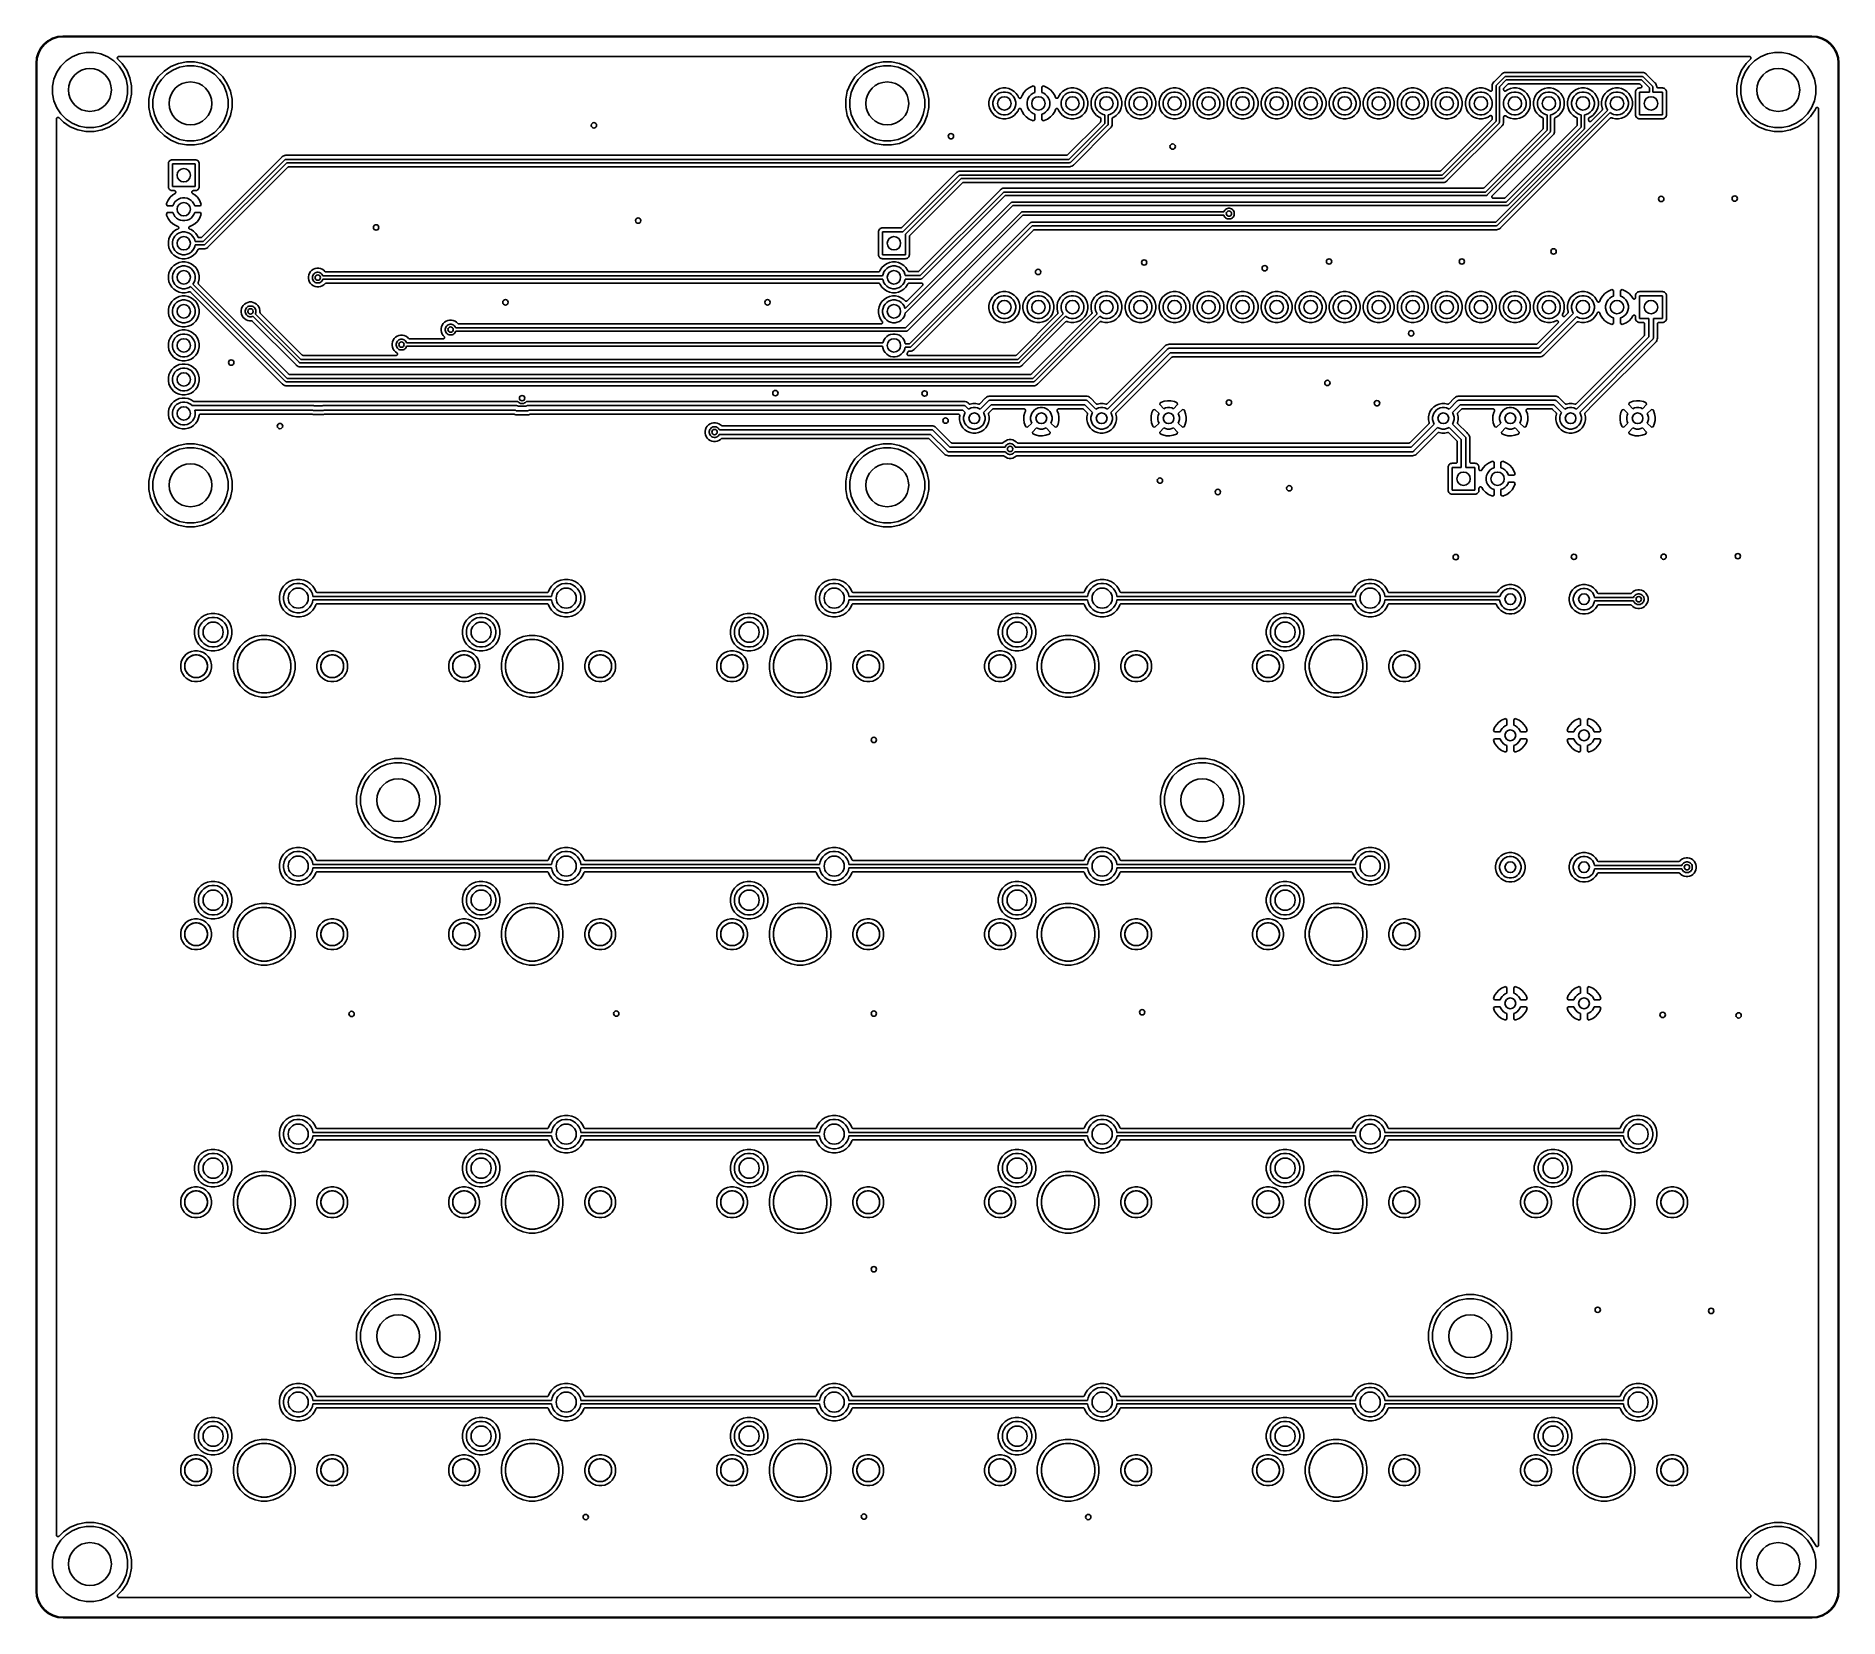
# Model space of a CAD drawing. Extents: x 13 to 148, y -136 to -18.
import ezdxf

# ---------------------------------------------------------------- set-up
doc = ezdxf.new("R2010")
doc.units = 0
doc.layers.add('BLACK', color=7, linetype='CONTINUOUS')

msp = doc.modelspace()

# ---------------------------------------------------------------- linework, layer by layer
at = {"layer": 'BLACK', "linetype": 'CONTINUOUS'}
for p, q in [((13.3148, -18.8774), (13.5615, -18.5749)), ((13.5987, -18.6084), (13.3551, -18.9071)), ((13.5615, -18.5749), (13.5617, -18.5747)), ((13.5615, -18.5749), (13.5615, -18.5749)), ((13.5615, -18.5749), (13.5615, -18.5749)), ((13.5617, -18.5747), (13.5633, -18.5731)), ((13.5633, -18.5731), (13.5649, -18.5715)), ((13.5649, -18.5715), (13.8657, -18.3227)), ((13.8957, -18.3628), (13.5987, -18.6084)), ((13.8657, -18.3227), (13.8659, -18.3224)), ((13.8659, -18.3224), (13.8679, -18.3212)), ((13.8679, -18.3212), (13.8697, -18.3199)), ((13.8697, -18.3199), (14.2131, -18.1343)), ((14.2347, -18.1794), (13.8957, -18.3628)), ((14.2131, -18.1343), (14.2134, -18.1341)), ((14.2131, -18.1343), (14.2131, -18.1343)), ((14.2131, -18.1343), (14.2131, -18.1343)), ((14.2134, -18.1341), (14.2155, -18.1333)), ((14.2155, -18.1333), (14.2176, -18.1324)), ((14.2176, -18.1324), (14.5905, -18.017)), ((14.6029, -18.0655), (14.2347, -18.1794)), ((14.5905, -18.017), (14.5908, -18.0169)), ((14.5908, -18.0169), (14.593, -18.0164)), ((14.593, -18.0164), (14.5952, -18.016)), ((14.5952, -18.016), (14.9834, -17.9752)), ((14.9874, -18.025), (14.6029, -18.0655)), ((14.9834, -17.9752), (14.9838, -17.9752)), ((14.9838, -17.9752), (14.9849, -17.9752)), ((14.9849, -17.9752), (14.9859, -17.975)), ((14.9859, -17.975), (14.9987, -17.975)), ((15.0001, -18.025), (14.9874, -18.025)), ((14.9987, -17.975), (14.9988, -17.975)), ((14.9988, -17.975), (145.501, -17.975)), ((145.499, -18.025), (15.0001, -18.025)), ((145.884, -18.0627), (145.499, -18.025)), ((145.501, -17.975), (145.502, -17.9751)), ((145.502, -17.9751), (145.502, -17.9751)), ((145.502, -17.9751), (145.891, -18.0132)), ((146.253, -18.1741), (145.884, -18.0627)), ((145.891, -18.0132), (145.891, -18.0132)), ((145.891, -18.0132), (145.894, -18.0137)), ((145.894, -18.0137), (145.896, -18.0142)), ((145.896, -18.0142), (146.269, -18.127)), ((146.593, -18.3551), (146.253, -18.1741)), ((146.269, -18.127), (146.269, -18.127)), ((146.269, -18.127), (146.27, -18.1271)), ((146.27, -18.1271), (146.272, -18.128)), ((146.272, -18.128), (146.274, -18.1288)), ((146.274, -18.1288), (146.619, -18.3121)), ((146.892, -18.5987), (146.593, -18.3551)), ((146.619, -18.3121), (146.619, -18.3121)), ((146.619, -18.3121), (146.619, -18.3121)), ((146.619, -18.3121), (146.619, -18.3122)), ((146.619, -18.3122), (146.621, -18.3135)), ((146.621, -18.3135), (146.623, -18.3148)), ((146.623, -18.3148), (146.925, -18.5615)), ((147.137, -18.8957), (146.892, -18.5987)), ((146.925, -18.5615), (146.925, -18.5615)), ((146.925, -18.5615), (146.925, -18.5615)), ((146.925, -18.5615), (146.925, -18.5617)), ((146.925, -18.5617), (146.927, -18.5633)), ((146.927, -18.5633), (146.929, -18.5649)), ((146.929, -18.5649), (147.177, -18.8657)), ((12.975, -19.9988), (12.9751, -19.9976)), ((12.975, -134.001), (12.975, -19.9988)), ((12.9751, -19.9976), (13.0132, -19.6091)), ((12.9751, -19.9976), (12.9751, -19.9976)), ((13.0132, -19.6087), (13.0137, -19.6065)), ((13.0132, -19.6091), (13.0132, -19.6087)), ((13.0137, -19.6065), (13.0142, -19.6043)), ((13.0142, -19.6043), (13.127, -19.2306)), ((13.0627, -19.6164), (13.025, -20.0012)), ((13.025, -20.0012), (13.025, -134)), ((13.1741, -19.2474), (13.0627, -19.6164)), ((13.127, -19.2306), (13.1271, -19.2303)), ((13.1271, -19.2303), (13.128, -19.2282)), ((13.128, -19.2282), (13.1288, -19.2261)), ((13.1288, -19.2261), (13.3121, -18.8815)), ((13.3551, -18.9071), (13.1741, -19.2474)), ((13.3121, -18.8815), (13.3122, -18.8812)), ((13.3121, -18.8815), (13.3121, -18.8815)), ((13.3121, -18.8815), (13.3121, -18.8815)), ((13.3122, -18.8812), (13.3135, -18.8793)), ((13.3135, -18.8793), (13.3148, -18.8774)), ((14.8251, -20.2151), (15.2151, -19.8251)), ((15.2151, -19.8251), (15.6737, -19.5187)), ((15.6737, -19.5187), (16.1833, -19.3076)), ((16.1833, -19.3076), (16.7242, -19.2)), ((16.7242, -19.2), (17.2758, -19.2)), ((17.2758, -19.2), (17.8167, -19.3076)), ((17.8167, -19.3076), (18.3263, -19.5187)), ((18.3263, -19.5187), (18.7849, -19.8251)), ((18.7849, -19.8251), (19.1749, -20.2151)), ((19.0396, -19.6088), (19.0408, -19.5983)), ((19.0396, -19.609), (19.0396, -19.6088)), ((19.0396, -19.6092), (19.0396, -19.609)), ((19.0406, -19.6199), (19.0396, -19.6092)), ((19.0415, -19.6302), (19.0406, -19.6199)), ((19.0408, -19.5983), (19.0419, -19.5879)), ((19.0416, -19.6304), (19.0415, -19.6302)), ((19.0416, -19.6306), (19.0416, -19.6304)), ((19.0446, -19.6408), (19.0416, -19.6306)), ((19.0419, -19.5877), (19.042, -19.5875)), ((19.0419, -19.5879), (19.0419, -19.5877)), ((19.042, -19.5875), (19.0451, -19.5775)), ((19.0475, -19.6508), (19.0446, -19.6408)), ((19.0451, -19.5775), (19.0482, -19.5674)), ((19.0476, -19.651), (19.0475, -19.6508)), ((19.0476, -19.6512), (19.0476, -19.651)), ((19.0525, -19.6606), (19.0476, -19.6512)), ((19.0482, -19.5674), (19.0483, -19.5672)), ((19.0483, -19.5672), (19.0484, -19.567)), ((19.0484, -19.567), (19.0534, -19.5577)), ((19.0574, -19.6699), (19.0525, -19.6606)), ((19.0534, -19.5577), (19.0584, -19.5485)), ((19.0575, -19.6701), (19.0574, -19.6699)), ((19.0576, -19.6702), (19.0575, -19.6701)), ((19.0643, -19.6786), (19.0576, -19.6702)), ((19.0584, -19.5485), (19.0586, -19.5483)), ((19.0586, -19.5482), (19.0654, -19.5401)), ((19.0586, -19.5483), (19.0586, -19.5482)), ((19.0708, -19.6867), (19.0643, -19.6786)), ((19.0654, -19.5401), (19.0721, -19.5319)), ((19.071, -19.6869), (19.0708, -19.6867)), ((19.071, -19.687), (19.071, -19.6869)), ((19.0711, -19.687), (19.071, -19.687)), ((19.0718, -19.6878), (19.0711, -19.687)), ((19.4079, -20.0239), (19.0718, -19.6878)), ((19.0721, -19.5319), (19.0723, -19.5318)), ((19.0723, -19.5318), (19.0724, -19.5317)), ((19.0724, -19.5317), (19.0805, -19.5251)), ((19.0805, -19.5251), (19.0888, -19.5184)), ((19.0888, -19.5184), (19.0889, -19.5183)), ((19.0889, -19.5183), (19.0891, -19.5182)), ((19.0891, -19.5182), (19.0983, -19.5133)), ((19.0983, -19.5133), (19.1077, -19.5083)), ((19.1077, -19.5083), (19.1079, -19.5082)), ((19.1079, -19.5082), (19.1081, -19.5082)), ((19.1081, -19.5082), (19.1182, -19.5051)), ((19.1182, -19.5051), (19.1283, -19.5021)), ((19.1283, -19.5021), (19.1285, -19.5021)), ((19.1285, -19.5021), (19.1286, -19.502)), ((19.1286, -19.502), (19.1392, -19.501)), ((19.1392, -19.501), (19.1496, -19.5)), ((19.1496, -19.5), (140.85, -19.5)), ((19.7472, -20.5316), (19.4079, -20.0239)), ((23.5958, -20.0191), (23.0316, -20.2528)), ((24.1947, -19.9), (23.5958, -20.0191)), ((24.8053, -19.9), (24.1947, -19.9)), ((25.4042, -20.0191), (24.8053, -19.9)), ((25.9684, -20.2528), (25.4042, -20.0191)), ((75.5958, -20.0191), (75.0316, -20.2528)), ((76.1947, -19.9), (75.5958, -20.0191)), ((76.8053, -19.9), (76.1947, -19.9)), ((77.4042, -20.0191), (76.8053, -19.9)), ((77.9684, -20.2528), (77.4042, -20.0191)), ((140.592, -20.0239), (140.253, -20.5316)), ((140.928, -19.6878), (140.592, -20.0239)), ((140.825, -20.2151), (141.215, -19.8251)), ((140.85, -19.5), (140.852, -19.5)), ((140.852, -19.5), (140.852, -19.5)), ((140.852, -19.5), (140.852, -19.5)), ((140.852, -19.5), (140.852, -19.5)), ((140.852, -19.5), (140.862, -19.5012)), ((140.862, -19.5012), (140.873, -19.5023)), ((140.873, -19.5023), (140.873, -19.5024)), ((140.873, -19.5024), (140.873, -19.5024)), ((140.873, -19.5024), (140.883, -19.5056)), ((140.883, -19.5056), (140.893, -19.5087)), ((140.893, -19.5087), (140.894, -19.5088)), ((140.894, -19.5088), (140.894, -19.5089)), ((140.894, -19.5089), (140.903, -19.514)), ((140.903, -19.514), (140.912, -19.519)), ((140.912, -19.519), (140.912, -19.5191)), ((140.912, -19.5191), (140.913, -19.5192)), ((140.913, -19.5192), (140.921, -19.5261)), ((140.921, -19.5261), (140.929, -19.5328)), ((140.935, -19.6797), (140.928, -19.6878)), ((140.929, -19.5328), (140.929, -19.5329)), ((140.929, -19.5329), (140.929, -19.533)), ((140.929, -19.533), (140.936, -19.5415)), ((140.942, -19.6715), (140.935, -19.6797)), ((140.936, -19.5415), (140.942, -19.5494)), ((140.942, -19.5494), (140.942, -19.5496)), ((140.942, -19.5496), (140.942, -19.5498)), ((140.942, -19.5498), (140.947, -19.5592)), ((140.947, -19.6619), (140.942, -19.6712)), ((140.942, -19.6712), (140.942, -19.6713)), ((140.942, -19.6713), (140.942, -19.6715)), ((140.947, -19.5592), (140.952, -19.5684)), ((140.952, -19.6526), (140.947, -19.6619)), ((140.952, -19.5684), (140.952, -19.5686)), ((140.952, -19.5686), (140.952, -19.5688)), ((140.952, -19.5688), (140.955, -19.5791)), ((140.955, -19.6423), (140.952, -19.6523)), ((140.952, -19.6523), (140.952, -19.6524)), ((140.952, -19.6524), (140.952, -19.6526)), ((140.955, -19.5791), (140.958, -19.589)), ((140.958, -19.6321), (140.955, -19.6423)), ((140.958, -19.589), (140.958, -19.5892)), ((140.958, -19.5892), (140.958, -19.5894)), ((140.958, -19.5894), (140.959, -19.6001)), ((140.959, -19.6213), (140.958, -19.6317)), ((140.958, -19.6317), (140.958, -19.6319)), ((140.958, -19.6319), (140.958, -19.6321)), ((140.959, -19.6001), (140.96, -19.6104)), ((140.96, -19.6108), (140.959, -19.6213)), ((140.96, -19.6104), (140.96, -19.6106)), ((140.96, -19.6106), (140.96, -19.6108)), ((141.215, -19.8251), (141.674, -19.5187)), ((141.674, -19.5187), (142.183, -19.3076)), ((142.183, -19.3076), (142.724, -19.2)), ((142.724, -19.2), (143.276, -19.2)), ((143.276, -19.2), (143.817, -19.3076)), ((143.817, -19.3076), (144.326, -19.5187)), ((144.326, -19.5187), (144.785, -19.8251)), ((144.785, -19.8251), (145.175, -20.2151)), ((147.321, -19.2347), (147.137, -18.8957)), ((147.177, -18.8657), (147.178, -18.8659)), ((147.178, -18.8659), (147.179, -18.8679)), ((147.179, -18.8679), (147.18, -18.8697)), ((147.18, -18.8697), (147.366, -19.2131)), ((147.435, -19.6029), (147.321, -19.2347)), ((147.366, -19.2131), (147.366, -19.2131)), ((147.366, -19.2131), (147.366, -19.2131)), ((147.366, -19.2131), (147.366, -19.2134)), ((147.366, -19.2134), (147.367, -19.2155)), ((147.367, -19.2155), (147.368, -19.2176)), ((147.368, -19.2176), (147.483, -19.5905)), ((147.475, -19.9874), (147.435, -19.6029)), ((147.475, -20.0001), (147.475, -19.9874)), ((147.475, -133.999), (147.475, -20.0001)), ((147.483, -19.5905), (147.483, -19.5908)), ((147.483, -19.5908), (147.484, -19.593)), ((147.484, -19.593), (147.484, -19.5952)), ((147.484, -19.5952), (147.525, -19.9834)), ((147.525, -19.9834), (147.525, -19.9838)), ((147.525, -19.9838), (147.525, -19.9849)), ((147.525, -19.9849), (147.525, -19.9859)), ((147.525, -19.9859), (147.525, -19.9987)), ((147.525, -19.9987), (147.525, -19.9988)), ((147.525, -19.9988), (147.525, -134.001)), ((14.2, -21.7242), (14.3076, -21.1833)), ((14.3076, -21.1833), (14.5187, -20.6737)), ((14.5187, -20.6737), (14.8251, -20.2151)), ((19.1749, -20.2151), (19.4813, -20.6737)), ((19.4813, -20.6737), (19.6924, -21.1833)), ((19.6924, -21.1833), (19.8, -21.7242)), ((19.9809, -21.0958), (19.7472, -20.5316)), ((20.1, -21.6947), (19.9809, -21.0958)), ((22.0921, -21.0239), (21.7528, -21.5316)), ((22.0187, -21.6737), (22.3251, -21.2151)), ((22.5239, -20.5921), (22.0921, -21.0239)), ((22.3251, -21.2151), (22.7151, -20.8251)), ((23.0316, -20.2528), (22.5239, -20.5921)), ((22.7151, -20.8251), (23.1737, -20.5187)), ((23.1737, -20.5187), (23.6833, -20.3076)), ((23.6833, -20.3076), (24.2242, -20.2)), ((24.2242, -20.2), (24.7758, -20.2)), ((24.7758, -20.2), (25.3167, -20.3076)), ((25.3167, -20.3076), (25.8263, -20.5187)), ((25.8263, -20.5187), (26.2849, -20.8251)), ((26.4761, -20.5921), (25.9684, -20.2528)), ((26.2849, -20.8251), (26.6749, -21.2151)), ((26.9079, -21.0239), (26.4761, -20.5921)), ((26.6749, -21.2151), (26.9813, -21.6737)), ((27.2472, -21.5316), (26.9079, -21.0239)), ((74.0921, -21.0239), (73.7528, -21.5316)), ((74.0187, -21.6737), (74.3251, -21.2151)), ((74.5239, -20.5921), (74.0921, -21.0239)), ((74.3251, -21.2151), (74.7151, -20.8251)), ((75.0316, -20.2528), (74.5239, -20.5921)), ((74.7151, -20.8251), (75.1737, -20.5187)), ((75.1737, -20.5187), (75.6833, -20.3076)), ((75.6833, -20.3076), (76.2242, -20.2)), ((76.2242, -20.2), (76.7758, -20.2)), ((76.7758, -20.2), (77.3167, -20.3076)), ((77.3167, -20.3076), (77.8263, -20.5187)), ((77.8263, -20.5187), (78.2849, -20.8251)), ((78.4761, -20.5921), (77.9684, -20.2528)), ((78.2849, -20.8251), (78.6749, -21.2151)), ((78.9079, -21.0239), (78.4761, -20.5921)), ((78.6749, -21.2151), (78.9813, -21.6737)), ((79.2472, -21.5316), (78.9079, -21.0239)), ((121.72, -21.4627), (121.68, -21.5366)), ((121.773, -21.398), (121.72, -21.4627)), ((121.785, -21.3881), (121.773, -21.398)), ((121.788, -21.3849), (121.785, -21.3881)), ((121.792, -21.382), (121.788, -21.3849)), ((121.793, -21.3809), (121.792, -21.382)), ((122.331, -20.8431), (121.793, -21.3809)), ((121.991, -21.6073), (122.557, -21.0409)), ((122.702, -21.25), (122.2, -21.7518)), ((122.334, -20.8395), (122.331, -20.8431)), ((122.337, -20.8362), (122.334, -20.8395)), ((122.338, -20.8351), (122.337, -20.8362)), ((122.348, -20.823), (122.338, -20.8351)), ((122.413, -20.7699), (122.348, -20.823)), ((122.487, -20.7305), (122.413, -20.7699)), ((122.567, -20.7061), (122.487, -20.7305)), ((122.557, -21.0409), (122.561, -21.0362)), ((122.561, -21.0362), (122.568, -21.031)), ((122.634, -20.6995), (122.567, -20.7061)), ((122.568, -21.031), (122.58, -21.0206)), ((122.58, -21.0206), (122.602, -21.009)), ((122.602, -21.009), (122.625, -21.0018)), ((122.625, -21.0018), (122.644, -21)), ((122.635, -20.6995), (122.634, -20.6995)), ((122.65, -20.6979), (122.635, -20.6995)), ((122.644, -21), (122.65, -20.9994)), ((122.644, -21), (122.644, -21)), ((122.665, -20.6995), (122.65, -20.6979)), ((122.65, -20.9994), (122.656, -21)), ((122.656, -21), (132.844, -21)), ((122.67, -20.6995), (122.665, -20.6995)), ((122.675, -20.7), (122.67, -20.6995)), ((122.676, -20.7), (122.675, -20.7)), ((132.824, -20.7), (122.676, -20.7)), ((132.798, -21.25), (122.702, -21.25)), ((133.375, -21.8268), (132.798, -21.25)), ((132.828, -20.6995), (132.824, -20.7)), ((132.833, -20.6996), (132.828, -20.6995)), ((132.835, -20.6995), (132.833, -20.6996)), ((132.85, -20.6979), (132.835, -20.6995)), ((132.844, -21), (132.85, -20.9994)), ((132.865, -20.6995), (132.85, -20.6979)), ((132.85, -20.9994), (132.856, -21)), ((132.856, -21), (132.856, -21)), ((132.856, -21), (132.875, -21.0018)), ((132.933, -20.7061), (132.865, -20.6995)), ((132.865, -20.6995), (132.865, -20.6995)), ((132.875, -21.0018), (132.898, -21.009)), ((132.898, -21.009), (132.92, -21.0206)), ((132.92, -21.0206), (132.939, -21.0362)), ((133.013, -20.7305), (132.933, -20.7061)), ((132.939, -21.0362), (132.943, -21.041)), ((132.943, -21.041), (133.584, -21.6823)), ((133.087, -20.7699), (133.013, -20.7305)), ((133.152, -20.823), (133.087, -20.7699)), ((133.162, -20.8351), (133.152, -20.823)), ((133.165, -20.8383), (133.162, -20.8351)), ((133.168, -20.842), (133.165, -20.8383)), ((133.169, -20.8431), (133.168, -20.842)), ((133.782, -21.4559), (133.169, -20.8431)), ((133.786, -21.4588), (133.782, -21.4559)), ((133.789, -21.4622), (133.786, -21.4588)), ((133.79, -21.4631), (133.789, -21.4622)), ((133.802, -21.473), (133.79, -21.4631)), ((133.855, -21.5377), (133.802, -21.473)), ((140.019, -21.0958), (139.9, -21.6947)), ((140.253, -20.5316), (140.019, -21.0958)), ((140.2, -21.7242), (140.308, -21.1833)), ((140.308, -21.1833), (140.519, -20.6737)), ((140.519, -20.6737), (140.825, -20.2151)), ((145.175, -20.2151), (145.481, -20.6737)), ((145.481, -20.6737), (145.692, -21.1833)), ((145.692, -21.1833), (145.8, -21.7242)), ((14.2, -22.2758), (14.2, -21.7242)), ((14.3076, -22.8167), (14.2, -22.2758)), ((14.5187, -23.3263), (14.3076, -22.8167)), ((19.6924, -22.8167), (19.4813, -23.3263)), ((19.8, -22.2758), (19.6924, -22.8167)), ((19.8, -21.7242), (19.8, -22.2758)), ((19.9809, -22.9042), (20.029, -22.6624)), ((20.029, -22.6624), (20.1, -22.3053)), ((20.029, -22.6624), (20.029, -22.6624)), ((20.1, -22.3053), (20.1, -21.6947)), ((21.5191, -22.0958), (21.4, -22.6947)), ((21.4, -22.6947), (21.4, -23.3053)), ((21.7528, -21.5316), (21.5191, -22.0958)), ((21.7, -22.7242), (21.8076, -22.1833)), ((21.7, -23.2758), (21.7, -22.7242)), ((21.8076, -22.1833), (22.0187, -21.6737)), ((26.9813, -21.6737), (27.1924, -22.1833)), ((27.1924, -22.1833), (27.3, -22.7242)), ((27.4809, -22.0958), (27.2472, -21.5316)), ((27.3, -22.7242), (27.3, -23.2758)), ((27.6, -22.6947), (27.4809, -22.0958)), ((27.6, -23.3053), (27.6, -22.6947)), ((73.5191, -22.0958), (73.4, -22.6947)), ((73.4, -22.6947), (73.4, -23.3053)), ((73.7528, -21.5316), (73.5191, -22.0958)), ((73.7, -22.7242), (73.8076, -22.1833)), ((73.7, -23.2758), (73.7, -22.7242)), ((73.8076, -22.1833), (74.0187, -21.6737)), ((78.9813, -21.6737), (79.1924, -22.1833)), ((79.1924, -22.1833), (79.3, -22.7242)), ((79.4809, -22.0958), (79.2472, -21.5316)), ((79.3, -22.7242), (79.3, -23.2758)), ((79.6, -22.6947), (79.4809, -22.0958)), ((79.6, -23.3053), (79.6, -22.6947)), ((84.1342, -22.6646), (84.09, -22.8867)), ((84.2209, -22.4553), (84.1342, -22.6646)), ((84.3467, -22.2669), (84.2209, -22.4553)), ((84.5069, -22.1067), (84.3467, -22.2669)), ((84.39, -22.9163), (84.4227, -22.7521)), ((84.4227, -22.7521), (84.4867, -22.5974)), ((84.4867, -22.5974), (84.5798, -22.4582)), ((84.6953, -21.9809), (84.5069, -22.1067)), ((84.5798, -22.4582), (84.6982, -22.3398)), ((84.9046, -21.8942), (84.6953, -21.9809)), ((84.6982, -22.3398), (84.8374, -22.2467)), ((84.8374, -22.2467), (84.9921, -22.1827)), ((85.1267, -21.85), (84.9046, -21.8942)), ((84.9921, -22.1827), (85.1563, -22.15)), ((85.3533, -21.85), (85.1267, -21.85)), ((85.1563, -22.15), (85.3237, -22.15)), ((85.3237, -22.15), (85.4879, -22.1827)), ((85.5754, -21.8942), (85.3533, -21.85)), ((85.4879, -22.1827), (85.6426, -22.2467)), ((85.7847, -21.9809), (85.5754, -21.8942)), ((85.6426, -22.2467), (85.7818, -22.3398)), ((85.7818, -22.3398), (85.9002, -22.4582)), ((85.9731, -22.1067), (85.7847, -21.9809)), ((85.9002, -22.4582), (85.9933, -22.5974)), ((86.1333, -22.2669), (85.9731, -22.1067)), ((85.9933, -22.5974), (86.0573, -22.7521)), ((86.0573, -22.7521), (86.09, -22.9163)), ((86.2591, -22.4553), (86.1333, -22.2669)), ((86.3007, -22.5556), (86.2591, -22.4553)), ((86.3016, -22.5573), (86.3007, -22.5556)), ((86.3022, -22.5592), (86.3016, -22.5573)), ((86.3066, -22.5668), (86.3022, -22.5592)), ((86.3108, -22.5745), (86.3066, -22.5668)), ((86.312, -22.5761), (86.3108, -22.5745)), ((86.313, -22.5778), (86.312, -22.5761)), ((86.3188, -22.5843), (86.313, -22.5778)), ((86.3244, -22.5911), (86.3188, -22.5843)), ((86.3259, -22.5924), (86.3244, -22.5911)), ((86.3272, -22.5939), (86.3259, -22.5924)), ((86.3342, -22.5992), (86.3272, -22.5939)), ((86.3409, -22.6048), (86.3342, -22.5992)), ((86.3427, -22.6057), (86.3409, -22.6048)), ((86.3442, -22.6069), (86.3427, -22.6057)), ((86.3521, -22.6108), (86.3442, -22.6069)), ((86.3598, -22.615), (86.3521, -22.6108)), ((86.3617, -22.6156), (86.3598, -22.615)), ((86.3635, -22.6164), (86.3617, -22.6156)), ((86.3719, -22.6187), (86.3635, -22.6164)), ((86.3804, -22.6213), (86.3719, -22.6187)), ((86.3823, -22.6215), (86.3804, -22.6213)), ((86.3842, -22.622), (86.3823, -22.6215)), ((86.393, -22.6226), (86.3842, -22.622)), ((86.4017, -22.6235), (86.393, -22.6226)), ((86.4037, -22.6233), (86.4017, -22.6235)), ((86.4056, -22.6234), (86.4037, -22.6233)), ((86.4143, -22.6223), (86.4056, -22.6234)), ((86.4231, -22.6215), (86.4143, -22.6223)), ((86.425, -22.6209), (86.4231, -22.6215)), ((86.4269, -22.6207), (86.425, -22.6209)), ((86.4353, -22.6179), (86.4269, -22.6207)), ((86.4437, -22.6154), (86.4353, -22.6179)), ((86.4454, -22.6145), (86.4437, -22.6154)), ((86.4473, -22.6139), (86.4454, -22.6145)), ((86.4549, -22.6095), (86.4473, -22.6139)), ((86.4627, -22.6054), (86.4549, -22.6095)), ((86.4642, -22.6042), (86.4627, -22.6054)), ((86.4659, -22.6032), (86.4642, -22.6042)), ((86.4725, -22.5975), (86.4659, -22.6032)), ((86.4794, -22.592), (86.4725, -22.5975)), ((86.4807, -22.5904), (86.4794, -22.592)), ((86.4821, -22.5891), (86.4807, -22.5904)), ((86.4875, -22.5822), (86.4821, -22.5891)), ((86.4932, -22.5755), (86.4875, -22.5822)), ((86.4941, -22.5738), (86.4932, -22.5755)), ((86.4953, -22.5722), (86.4941, -22.5738)), ((86.4993, -22.5644), (86.4953, -22.5722)), ((86.5035, -22.5566), (86.4993, -22.5644)), ((86.5041, -22.5548), (86.5035, -22.5566)), ((86.505, -22.553), (86.5041, -22.5548)), ((86.5055, -22.5516), (86.505, -22.553)), ((86.5587, -22.4075), (86.5055, -22.5516)), ((86.6977, -22.1806), (86.5587, -22.4075)), ((86.8784, -21.9852), (86.6977, -22.1806)), ((87.0937, -21.8288), (86.8784, -21.9852)), ((86.93, -22.9163), (86.9627, -22.7521)), ((86.9627, -22.7521), (87.0267, -22.5974)), ((87.0267, -22.5974), (87.1198, -22.4582)), ((87.3383, -21.7161), (87.0937, -21.8288)), ((87.1198, -22.4582), (87.2382, -22.3398)), ((87.2382, -22.3398), (87.3774, -22.2467)), ((87.3989, -21.6977), (87.3383, -21.7161)), ((87.3774, -22.2467), (87.526, -22.1852)), ((87.526, -21.762), (87.3989, -21.6977)), ((87.526, -22.1852), (87.526, -21.762)), ((88.1611, -21.6977), (88.034, -21.762)), ((88.034, -21.762), (88.034, -22.1852)), ((88.034, -22.1852), (88.1826, -22.2467)), ((88.2217, -21.7161), (88.1611, -21.6977)), ((88.1826, -22.2467), (88.3218, -22.3398)), ((88.4663, -21.8288), (88.2217, -21.7161)), ((88.3218, -22.3398), (88.4402, -22.4582)), ((88.4402, -22.4582), (88.5333, -22.5974)), ((88.6816, -21.9852), (88.4663, -21.8288)), ((88.5333, -22.5974), (88.5973, -22.7521)), ((88.5973, -22.7521), (88.63, -22.9163)), ((88.8623, -22.1806), (88.6816, -21.9852)), ((89.0013, -22.4075), (88.8623, -22.1806)), ((89.0545, -22.5516), (89.0013, -22.4075)), ((89.0554, -22.5533), (89.0545, -22.5516)), ((89.0559, -22.5552), (89.0554, -22.5533)), ((89.06, -22.563), (89.0559, -22.5552)), ((89.0639, -22.5709), (89.06, -22.563)), ((89.0651, -22.5725), (89.0639, -22.5709)), ((89.066, -22.5742), (89.0651, -22.5725)), ((89.0715, -22.581), (89.066, -22.5742)), ((89.0768, -22.588), (89.0715, -22.581)), ((89.0783, -22.5893), (89.0768, -22.588)), ((89.0795, -22.5909), (89.0783, -22.5893)), ((89.0863, -22.5965), (89.0795, -22.5909)), ((89.0928, -22.6023), (89.0863, -22.5965)), ((89.0945, -22.6033), (89.0928, -22.6023)), ((89.096, -22.6046), (89.0945, -22.6033)), ((89.1037, -22.6088), (89.096, -22.6046)), ((89.1113, -22.6132), (89.1037, -22.6088)), ((89.1132, -22.6139), (89.1113, -22.6132)), ((89.1149, -22.6148), (89.1132, -22.6139)), ((89.1233, -22.6174), (89.1149, -22.6148)), ((89.1316, -22.6203), (89.1233, -22.6174)), ((89.1335, -22.6206), (89.1316, -22.6203)), ((89.1354, -22.6212), (89.1335, -22.6206)), ((89.1441, -22.6221), (89.1354, -22.6212)), ((89.1528, -22.6234), (89.1441, -22.6221)), ((89.1548, -22.6233), (89.1528, -22.6234)), ((89.1567, -22.6235), (89.1548, -22.6233)), ((89.1655, -22.6227), (89.1567, -22.6235)), ((89.1743, -22.6222), (89.1655, -22.6227)), ((89.1762, -22.6218), (89.1743, -22.6222)), ((89.1781, -22.6216), (89.1762, -22.6218)), ((89.1866, -22.6191), (89.1781, -22.6216)), ((89.1951, -22.617), (89.1866, -22.6191)), ((89.1968, -22.6161), (89.1951, -22.617)), ((89.1987, -22.6156), (89.1968, -22.6161)), ((89.2065, -22.6115), (89.1987, -22.6156)), ((89.2144, -22.6077), (89.2065, -22.6115)), ((89.216, -22.6065), (89.2144, -22.6077)), ((89.2178, -22.6056), (89.216, -22.6065)), ((89.2246, -22.6002), (89.2178, -22.6056)), ((89.2317, -22.5949), (89.2246, -22.6002)), ((89.233, -22.5935), (89.2317, -22.5949)), ((89.2345, -22.5922), (89.233, -22.5935)), ((89.2402, -22.5855), (89.2345, -22.5922)), ((89.2461, -22.579), (89.2402, -22.5855)), ((89.2471, -22.5773), (89.2461, -22.579)), ((89.2484, -22.5758), (89.2471, -22.5773)), ((89.2526, -22.5681), (89.2484, -22.5758)), ((89.2571, -22.5606), (89.2526, -22.5681)), ((89.2578, -22.5587), (89.2571, -22.5606)), ((89.2587, -22.557), (89.2578, -22.5587)), ((89.2593, -22.5556), (89.2587, -22.557)), ((89.3009, -22.4553), (89.2593, -22.5556)), ((89.4267, -22.2669), (89.3009, -22.4553)), ((89.5869, -22.1067), (89.4267, -22.2669)), ((89.47, -22.9163), (89.5027, -22.7521)), ((89.5027, -22.7521), (89.5667, -22.5974)), ((89.5667, -22.5974), (89.6598, -22.4582)), ((89.7753, -21.9809), (89.5869, -22.1067)), ((89.6598, -22.4582), (89.7782, -22.3398)), ((89.9846, -21.8942), (89.7753, -21.9809)), ((89.7782, -22.3398), (89.9174, -22.2467)), ((89.9174, -22.2467), (90.0721, -22.1827)), ((90.2067, -21.85), (89.9846, -21.8942)), ((90.0721, -22.1827), (90.2363, -22.15)), ((90.4333, -21.85), (90.2067, -21.85)), ((90.2363, -22.15), (90.4037, -22.15)), ((90.4037, -22.15), (90.5679, -22.1827)), ((90.6554, -21.8942), (90.4333, -21.85)), ((90.5679, -22.1827), (90.7226, -22.2467)), ((90.8647, -21.9809), (90.6554, -21.8942)), ((90.7226, -22.2467), (90.8618, -22.3398)), ((90.8618, -22.3398), (90.9802, -22.4582)), ((91.0531, -22.1067), (90.8647, -21.9809)), ((90.9802, -22.4582), (91.0733, -22.5974)), ((91.2133, -22.2669), (91.0531, -22.1067)), ((91.0733, -22.5974), (91.1373, -22.7521)), ((91.1373, -22.7521), (91.17, -22.9163)), ((91.3391, -22.4553), (91.2133, -22.2669)), ((91.4258, -22.6646), (91.3391, -22.4553)), ((91.47, -22.8867), (91.4258, -22.6646)), ((91.7542, -22.6646), (91.71, -22.8867)), ((91.8409, -22.4553), (91.7542, -22.6646)), ((91.9667, -22.2669), (91.8409, -22.4553)), ((92.1269, -22.1067), (91.9667, -22.2669)), ((92.01, -22.9163), (92.0427, -22.7521)), ((92.0427, -22.7521), (92.1067, -22.5974)), ((92.1067, -22.5974), (92.1998, -22.4582)), ((92.3153, -21.9809), (92.1269, -22.1067)), ((92.1998, -22.4582), (92.3182, -22.3398)), ((92.5246, -21.8942), (92.3153, -21.9809)), ((92.3182, -22.3398), (92.4574, -22.2467)), ((92.4574, -22.2467), (92.6121, -22.1827)), ((92.7467, -21.85), (92.5246, -21.8942)), ((92.6121, -22.1827), (92.7763, -22.15)), ((92.9733, -21.85), (92.7467, -21.85)), ((92.7763, -22.15), (92.9437, -22.15)), ((92.9437, -22.15), (93.1079, -22.1827)), ((93.1954, -21.8942), (92.9733, -21.85)), ((93.1079, -22.1827), (93.2626, -22.2467)), ((93.4047, -21.9809), (93.1954, -21.8942)), ((93.2626, -22.2467), (93.4018, -22.3398)), ((93.4018, -22.3398), (93.5202, -22.4582)), ((93.5931, -22.1067), (93.4047, -21.9809)), ((93.5202, -22.4582), (93.6133, -22.5974)), ((93.7533, -22.2669), (93.5931, -22.1067)), ((93.6133, -22.5974), (93.6773, -22.7521)), ((93.6773, -22.7521), (93.71, -22.9163)), ((93.8791, -22.4553), (93.7533, -22.2669)), ((93.9658, -22.6646), (93.8791, -22.4553)), ((94.01, -22.8867), (93.9658, -22.6646)), ((94.2942, -22.6646), (94.25, -22.8867)), ((94.3809, -22.4553), (94.2942, -22.6646)), ((94.5067, -22.2669), (94.3809, -22.4553)), ((94.6669, -22.1067), (94.5067, -22.2669)), ((94.55, -22.9163), (94.5827, -22.7521)), ((94.5827, -22.7521), (94.6467, -22.5974)), ((94.6467, -22.5974), (94.7398, -22.4582)), ((94.8553, -21.9809), (94.6669, -22.1067)), ((94.7398, -22.4582), (94.8582, -22.3398)), ((95.0646, -21.8942), (94.8553, -21.9809)), ((94.8582, -22.3398), (94.9974, -22.2467)), ((94.9974, -22.2467), (95.1521, -22.1827)), ((95.2867, -21.85), (95.0646, -21.8942)), ((95.1521, -22.1827), (95.3163, -22.15)), ((95.5133, -21.85), (95.2867, -21.85)), ((95.3163, -22.15), (95.4837, -22.15)), ((95.4837, -22.15), (95.6479, -22.1827)), ((95.7354, -21.8942), (95.5133, -21.85)), ((95.6479, -22.1827), (95.8026, -22.2467)), ((95.9447, -21.9809), (95.7354, -21.8942)), ((95.8026, -22.2467), (95.9418, -22.3398)), ((95.9418, -22.3398), (96.0602, -22.4582)), ((96.1331, -22.1067), (95.9447, -21.9809)), ((96.0602, -22.4582), (96.1533, -22.5974)), ((96.2933, -22.2669), (96.1331, -22.1067)), ((96.1533, -22.5974), (96.2173, -22.7521)), ((96.2173, -22.7521), (96.25, -22.9163)), ((96.4191, -22.4553), (96.2933, -22.2669)), ((96.5058, -22.6646), (96.4191, -22.4553)), ((96.55, -22.8867), (96.5058, -22.6646)), ((96.8342, -22.6646), (96.79, -22.8867)), ((96.9209, -22.4553), (96.8342, -22.6646)), ((97.0467, -22.2669), (96.9209, -22.4553)), ((97.2069, -22.1067), (97.0467, -22.2669)), ((97.09, -22.9163), (97.1227, -22.7521)), ((97.1227, -22.7521), (97.1867, -22.5974)), ((97.1867, -22.5974), (97.2798, -22.4582)), ((97.3953, -21.9809), (97.2069, -22.1067)), ((97.2798, -22.4582), (97.3982, -22.3398)), ((97.6046, -21.8942), (97.3953, -21.9809)), ((97.3982, -22.3398), (97.5374, -22.2467)), ((97.5374, -22.2467), (97.6921, -22.1827)), ((97.8267, -21.85), (97.6046, -21.8942)), ((97.6921, -22.1827), (97.8563, -22.15)), ((98.0533, -21.85), (97.8267, -21.85)), ((97.8563, -22.15), (98.0237, -22.15)), ((98.0237, -22.15), (98.1879, -22.1827)), ((98.2754, -21.8942), (98.0533, -21.85)), ((98.1879, -22.1827), (98.3426, -22.2467)), ((98.4847, -21.9809), (98.2754, -21.8942)), ((98.3426, -22.2467), (98.4818, -22.3398)), ((98.4818, -22.3398), (98.6002, -22.4582)), ((98.6731, -22.1067), (98.4847, -21.9809)), ((98.6002, -22.4582), (98.6933, -22.5974)), ((98.8333, -22.2669), (98.6731, -22.1067)), ((98.6933, -22.5974), (98.7573, -22.7521)), ((98.7573, -22.7521), (98.79, -22.9163)), ((98.9591, -22.4553), (98.8333, -22.2669)), ((99.0458, -22.6646), (98.9591, -22.4553)), ((99.09, -22.8867), (99.0458, -22.6646)), ((99.3742, -22.6646), (99.33, -22.8867)), ((99.4609, -22.4553), (99.3742, -22.6646)), ((99.5867, -22.2669), (99.4609, -22.4553)), ((99.7469, -22.1067), (99.5867, -22.2669)), ((99.63, -22.9163), (99.6627, -22.7521)), ((99.6627, -22.7521), (99.7267, -22.5974)), ((99.7267, -22.5974), (99.8198, -22.4582)), ((99.9353, -21.9809), (99.7469, -22.1067)), ((99.8198, -22.4582), (99.9382, -22.3398)), ((100.145, -21.8942), (99.9353, -21.9809)), ((99.9382, -22.3398), (100.077, -22.2467)), ((100.077, -22.2467), (100.232, -22.1827)), ((100.367, -21.85), (100.145, -21.8942)), ((100.232, -22.1827), (100.396, -22.15)), ((100.593, -21.85), (100.367, -21.85)), ((100.396, -22.15), (100.564, -22.15)), ((100.564, -22.15), (100.728, -22.1827)), ((100.815, -21.8942), (100.593, -21.85)), ((100.728, -22.1827), (100.883, -22.2467)), ((101.025, -21.9809), (100.815, -21.8942)), ((100.883, -22.2467), (101.022, -22.3398)), ((101.022, -22.3398), (101.14, -22.4582)), ((101.213, -22.1067), (101.025, -21.9809)), ((101.14, -22.4582), (101.233, -22.5974)), ((101.373, -22.2669), (101.213, -22.1067)), ((101.233, -22.5974), (101.297, -22.7521)), ((101.297, -22.7521), (101.33, -22.9163)), ((101.499, -22.4553), (101.373, -22.2669)), ((101.586, -22.6646), (101.499, -22.4553)), ((101.63, -22.8867), (101.586, -22.6646)), ((101.914, -22.6646), (101.87, -22.8867)), ((102.001, -22.4553), (101.914, -22.6646)), ((102.127, -22.2669), (102.001, -22.4553)), ((102.287, -22.1067), (102.127, -22.2669)), ((102.17, -22.9163), (102.203, -22.7521)), ((102.203, -22.7521), (102.267, -22.5974)), ((102.267, -22.5974), (102.36, -22.4582)), ((102.475, -21.9809), (102.287, -22.1067)), ((102.36, -22.4582), (102.478, -22.3398)), ((102.685, -21.8942), (102.475, -21.9809)), ((102.478, -22.3398), (102.617, -22.2467)), ((102.617, -22.2467), (102.772, -22.1827)), ((102.907, -21.85), (102.685, -21.8942)), ((102.772, -22.1827), (102.936, -22.15)), ((103.133, -21.85), (102.907, -21.85)), ((102.936, -22.15), (103.104, -22.15)), ((103.104, -22.15), (103.268, -22.1827)), ((103.355, -21.8942), (103.133, -21.85)), ((103.268, -22.1827), (103.423, -22.2467)), ((103.565, -21.9809), (103.355, -21.8942)), ((103.423, -22.2467), (103.562, -22.3398)), ((103.562, -22.3398), (103.68, -22.4582)), ((103.753, -22.1067), (103.565, -21.9809)), ((103.68, -22.4582), (103.773, -22.5974)), ((103.913, -22.2669), (103.753, -22.1067)), ((103.773, -22.5974), (103.837, -22.7521)), ((103.837, -22.7521), (103.87, -22.9163)), ((104.039, -22.4553), (103.913, -22.2669)), ((104.126, -22.6646), (104.039, -22.4553)), ((104.17, -22.8867), (104.126, -22.6646)), ((104.454, -22.6646), (104.41, -22.8867)), ((104.541, -22.4553), (104.454, -22.6646)), ((104.667, -22.2669), (104.541, -22.4553)), ((104.827, -22.1067), (104.667, -22.2669)), ((104.71, -22.9163), (104.743, -22.7521)), ((104.743, -22.7521), (104.807, -22.5974)), ((104.807, -22.5974), (104.9, -22.4582)), ((105.015, -21.9809), (104.827, -22.1067)), ((104.9, -22.4582), (105.018, -22.3398)), ((105.225, -21.8942), (105.015, -21.9809)), ((105.018, -22.3398), (105.157, -22.2467)), ((105.157, -22.2467), (105.312, -22.1827)), ((105.447, -21.85), (105.225, -21.8942)), ((105.312, -22.1827), (105.476, -22.15)), ((105.673, -21.85), (105.447, -21.85)), ((105.476, -22.15), (105.644, -22.15)), ((105.644, -22.15), (105.808, -22.1827)), ((105.895, -21.8942), (105.673, -21.85)), ((105.808, -22.1827), (105.963, -22.2467)), ((106.105, -21.9809), (105.895, -21.8942)), ((105.963, -22.2467), (106.102, -22.3398)), ((106.102, -22.3398), (106.22, -22.4582)), ((106.293, -22.1067), (106.105, -21.9809)), ((106.22, -22.4582), (106.313, -22.5974)), ((106.453, -22.2669), (106.293, -22.1067)), ((106.313, -22.5974), (106.377, -22.7521)), ((106.377, -22.7521), (106.41, -22.9163)), ((106.579, -22.4553), (106.453, -22.2669)), ((106.666, -22.6646), (106.579, -22.4553)), ((106.71, -22.8867), (106.666, -22.6646)), ((106.994, -22.6646), (106.95, -22.8867)), ((107.081, -22.4553), (106.994, -22.6646)), ((107.207, -22.2669), (107.081, -22.4553)), ((107.367, -22.1067), (107.207, -22.2669)), ((107.25, -22.9163), (107.283, -22.7521)), ((107.283, -22.7521), (107.347, -22.5974)), ((107.347, -22.5974), (107.44, -22.4582)), ((107.555, -21.9809), (107.367, -22.1067)), ((107.44, -22.4582), (107.558, -22.3398)), ((107.765, -21.8942), (107.555, -21.9809)), ((107.558, -22.3398), (107.697, -22.2467)), ((107.697, -22.2467), (107.852, -22.1827)), ((107.987, -21.85), (107.765, -21.8942)), ((107.852, -22.1827), (108.016, -22.15)), ((108.213, -21.85), (107.987, -21.85)), ((108.016, -22.15), (108.184, -22.15)), ((108.184, -22.15), (108.348, -22.1827)), ((108.435, -21.8942), (108.213, -21.85)), ((108.348, -22.1827), (108.503, -22.2467)), ((108.645, -21.9809), (108.435, -21.8942)), ((108.503, -22.2467), (108.642, -22.3398)), ((108.642, -22.3398), (108.76, -22.4582)), ((108.833, -22.1067), (108.645, -21.9809)), ((108.76, -22.4582), (108.853, -22.5974)), ((108.993, -22.2669), (108.833, -22.1067)), ((108.853, -22.5974), (108.917, -22.7521)), ((108.917, -22.7521), (108.95, -22.9163)), ((109.119, -22.4553), (108.993, -22.2669)), ((109.206, -22.6646), (109.119, -22.4553)), ((109.25, -22.8867), (109.206, -22.6646)), ((109.534, -22.6646), (109.49, -22.8867)), ((109.621, -22.4553), (109.534, -22.6646)), ((109.747, -22.2669), (109.621, -22.4553)), ((109.907, -22.1067), (109.747, -22.2669)), ((109.79, -22.9163), (109.823, -22.7521)), ((109.823, -22.7521), (109.887, -22.5974)), ((109.887, -22.5974), (109.98, -22.4582)), ((110.095, -21.9809), (109.907, -22.1067)), ((109.98, -22.4582), (110.098, -22.3398)), ((110.305, -21.8942), (110.095, -21.9809)), ((110.098, -22.3398), (110.237, -22.2467)), ((110.237, -22.2467), (110.392, -22.1827)), ((110.527, -21.85), (110.305, -21.8942)), ((110.392, -22.1827), (110.556, -22.15)), ((110.753, -21.85), (110.527, -21.85)), ((110.556, -22.15), (110.724, -22.15)), ((110.724, -22.15), (110.888, -22.1827)), ((110.975, -21.8942), (110.753, -21.85)), ((110.888, -22.1827), (111.043, -22.2467)), ((111.185, -21.9809), (110.975, -21.8942)), ((111.043, -22.2467), (111.182, -22.3398)), ((111.182, -22.3398), (111.3, -22.4582)), ((111.373, -22.1067), (111.185, -21.9809)), ((111.3, -22.4582), (111.393, -22.5974)), ((111.533, -22.2669), (111.373, -22.1067)), ((111.393, -22.5974), (111.457, -22.7521)), ((111.457, -22.7521), (111.49, -22.9163)), ((111.659, -22.4553), (111.533, -22.2669)), ((111.746, -22.6646), (111.659, -22.4553)), ((111.79, -22.8867), (111.746, -22.6646)), ((112.074, -22.6646), (112.03, -22.8867)), ((112.161, -22.4553), (112.074, -22.6646)), ((112.287, -22.2669), (112.161, -22.4553)), ((112.447, -22.1067), (112.287, -22.2669)), ((112.33, -22.9163), (112.363, -22.7521)), ((112.363, -22.7521), (112.427, -22.5974)), ((112.427, -22.5974), (112.52, -22.4582)), ((112.635, -21.9809), (112.447, -22.1067)), ((112.52, -22.4582), (112.638, -22.3398)), ((112.845, -21.8942), (112.635, -21.9809)), ((112.638, -22.3398), (112.777, -22.2467)), ((112.777, -22.2467), (112.932, -22.1827)), ((113.067, -21.85), (112.845, -21.8942)), ((112.932, -22.1827), (113.096, -22.15)), ((113.293, -21.85), (113.067, -21.85)), ((113.096, -22.15), (113.264, -22.15)), ((113.264, -22.15), (113.428, -22.1827)), ((113.515, -21.8942), (113.293, -21.85)), ((113.428, -22.1827), (113.583, -22.2467)), ((113.725, -21.9809), (113.515, -21.8942)), ((113.583, -22.2467), (113.722, -22.3398)), ((113.722, -22.3398), (113.84, -22.4582)), ((113.913, -22.1067), (113.725, -21.9809)), ((113.84, -22.4582), (113.933, -22.5974)), ((114.073, -22.2669), (113.913, -22.1067)), ((113.933, -22.5974), (113.997, -22.7521)), ((113.997, -22.7521), (114.03, -22.9163)), ((114.199, -22.4553), (114.073, -22.2669)), ((114.286, -22.6646), (114.199, -22.4553)), ((114.33, -22.8867), (114.286, -22.6646)), ((114.614, -22.6646), (114.57, -22.8867)), ((114.701, -22.4553), (114.614, -22.6646)), ((114.827, -22.2669), (114.701, -22.4553)), ((114.987, -22.1067), (114.827, -22.2669)), ((114.87, -22.9163), (114.903, -22.7521)), ((114.903, -22.7521), (114.967, -22.5974)), ((114.967, -22.5974), (115.06, -22.4582)), ((115.175, -21.9809), (114.987, -22.1067)), ((115.06, -22.4582), (115.178, -22.3398)), ((115.385, -21.8942), (115.175, -21.9809)), ((115.178, -22.3398), (115.317, -22.2467)), ((115.317, -22.2467), (115.472, -22.1827)), ((115.607, -21.85), (115.385, -21.8942)), ((115.472, -22.1827), (115.636, -22.15)), ((115.833, -21.85), (115.607, -21.85)), ((115.636, -22.15), (115.804, -22.15)), ((115.804, -22.15), (115.968, -22.1827)), ((116.055, -21.8942), (115.833, -21.85)), ((115.968, -22.1827), (116.123, -22.2467)), ((116.265, -21.9809), (116.055, -21.8942)), ((116.123, -22.2467), (116.262, -22.3398)), ((116.262, -22.3398), (116.38, -22.4582)), ((116.453, -22.1067), (116.265, -21.9809)), ((116.38, -22.4582), (116.473, -22.5974)), ((116.613, -22.2669), (116.453, -22.1067)), ((116.473, -22.5974), (116.537, -22.7521)), ((116.537, -22.7521), (116.57, -22.9163)), ((116.739, -22.4553), (116.613, -22.2669)), ((116.826, -22.6646), (116.739, -22.4553)), ((116.87, -22.8867), (116.826, -22.6646)), ((117.154, -22.6646), (117.11, -22.8867)), ((117.241, -22.4553), (117.154, -22.6646)), ((117.367, -22.2669), (117.241, -22.4553)), ((117.527, -22.1067), (117.367, -22.2669)), ((117.41, -22.9163), (117.443, -22.7521)), ((117.443, -22.7521), (117.507, -22.5974)), ((117.507, -22.5974), (117.6, -22.4582)), ((117.715, -21.9809), (117.527, -22.1067)), ((117.6, -22.4582), (117.718, -22.3398)), ((117.925, -21.8942), (117.715, -21.9809)), ((117.718, -22.3398), (117.857, -22.2467)), ((117.857, -22.2467), (118.012, -22.1827)), ((118.147, -21.85), (117.925, -21.8942)), ((118.012, -22.1827), (118.176, -22.15)), ((118.373, -21.85), (118.147, -21.85)), ((118.176, -22.15), (118.344, -22.15)), ((118.344, -22.15), (118.508, -22.1827)), ((118.595, -21.8942), (118.373, -21.85)), ((118.508, -22.1827), (118.663, -22.2467)), ((118.805, -21.9809), (118.595, -21.8942)), ((118.663, -22.2467), (118.802, -22.3398)), ((118.802, -22.3398), (118.92, -22.4582)), ((118.993, -22.1067), (118.805, -21.9809)), ((118.92, -22.4582), (119.013, -22.5974)), ((119.153, -22.2669), (118.993, -22.1067)), ((119.013, -22.5974), (119.077, -22.7521)), ((119.077, -22.7521), (119.11, -22.9163)), ((119.279, -22.4553), (119.153, -22.2669)), ((119.366, -22.6646), (119.279, -22.4553)), ((119.41, -22.8867), (119.366, -22.6646)), ((119.694, -22.6646), (119.65, -22.8867)), ((119.781, -22.4553), (119.694, -22.6646)), ((119.907, -22.2669), (119.781, -22.4553)), ((120.067, -22.1067), (119.907, -22.2669)), ((119.95, -22.9163), (119.983, -22.7521)), ((119.983, -22.7521), (120.047, -22.5974)), ((120.047, -22.5974), (120.14, -22.4582)), ((120.255, -21.9809), (120.067, -22.1067)), ((120.14, -22.4582), (120.258, -22.3398)), ((120.465, -21.8942), (120.255, -21.9809)), ((120.258, -22.3398), (120.397, -22.2467)), ((120.397, -22.2467), (120.552, -22.1827)), ((120.687, -21.85), (120.465, -21.8942)), ((120.552, -22.1827), (120.716, -22.15)), ((120.913, -21.85), (120.687, -21.85)), ((120.716, -22.15), (120.884, -22.15)), ((120.884, -22.15), (121.048, -22.1827)), ((121.135, -21.8942), (120.913, -21.85)), ((121.048, -22.1827), (121.203, -22.2467)), ((121.345, -21.9809), (121.135, -21.8942)), ((121.203, -22.2467), (121.342, -22.3398)), ((121.342, -22.3398), (121.46, -22.4582)), ((121.479, -22.0705), (121.345, -21.9809)), ((121.46, -22.4582), (121.553, -22.5974)), ((121.488, -22.0755), (121.479, -22.0705)), ((121.497, -22.0805), (121.488, -22.0755)), ((121.498, -22.0805), (121.497, -22.0805)), ((121.498, -22.0807), (121.498, -22.0805)), ((121.508, -22.0837), (121.498, -22.0807)), ((121.518, -22.0868), (121.508, -22.0837)), ((121.518, -22.0869), (121.518, -22.0868)), ((121.518, -22.0868), (121.518, -22.0868)), ((121.529, -22.088), (121.518, -22.0869)), ((121.539, -22.0891), (121.529, -22.088)), ((121.54, -22.0891), (121.539, -22.089)), ((121.539, -22.089), (121.539, -22.0891)), ((121.55, -22.0881), (121.54, -22.0891)), ((121.561, -22.0871), (121.55, -22.0881)), ((121.553, -22.5974), (121.617, -22.7521)), ((121.571, -22.084), (121.561, -22.087)), ((121.561, -22.087), (121.561, -22.087)), ((121.561, -22.087), (121.561, -22.0871)), ((121.581, -22.0811), (121.571, -22.084)), ((121.582, -22.0809), (121.581, -22.0809)), ((121.581, -22.0809), (121.581, -22.0811)), ((121.591, -22.0759), (121.582, -22.0809)), ((121.6, -22.0711), (121.591, -22.0759)), ((121.601, -22.0708), (121.6, -22.071)), ((121.6, -22.071), (121.6, -22.0711)), ((121.609, -22.0642), (121.601, -22.0708)), ((121.617, -22.0577), (121.609, -22.0642)), ((121.624, -22.0491), (121.617, -22.0573)), ((121.617, -22.0573), (121.617, -22.0575)), ((121.617, -22.0575), (121.617, -22.0577)), ((121.617, -22.7521), (121.65, -22.9163)), ((121.631, -22.0412), (121.624, -22.0491)), ((121.636, -22.0314), (121.631, -22.0408)), ((121.631, -22.0408), (121.631, -22.041)), ((121.631, -22.041), (121.631, -22.0412)), ((121.641, -22.0224), (121.636, -22.0314)), ((121.644, -22.0118), (121.641, -22.022)), ((121.641, -22.022), (121.641, -22.0222)), ((121.641, -22.0222), (121.641, -22.0224)), ((121.648, -22.0019), (121.644, -22.0118)), ((121.649, -21.6845), (121.648, -21.7)), ((121.648, -21.7), (121.649, -21.7155)), ((121.649, -21.9909), (121.648, -22.0015)), ((121.648, -22.0015), (121.648, -22.0017)), ((121.648, -22.0017), (121.648, -22.0019)), ((121.656, -21.6167), (121.649, -21.6845)), ((121.649, -21.6845), (121.649, -21.6845)), ((121.649, -21.7155), (121.65, -21.717)), ((121.65, -21.9806), (121.649, -21.9909)), ((121.65, -21.717), (121.65, -21.7217)), ((121.65, -21.7217), (121.65, -21.7263)), ((121.65, -21.7263), (121.65, -21.9791)), ((121.65, -21.9791), (121.65, -21.9801)), ((121.65, -21.9801), (121.65, -21.9801)), ((121.65, -21.9801), (121.65, -21.9801)), ((121.65, -21.9801), (121.65, -21.9806)), ((121.68, -21.5366), (121.656, -21.6167)), ((121.949, -21.7), (121.95, -21.6939)), ((121.95, -21.7061), (121.949, -21.7)), ((121.95, -21.6939), (121.952, -21.6755)), ((121.95, -21.6939), (121.95, -21.6939)), ((121.95, -24.3232), (121.95, -21.7061)), ((121.952, -21.6755), (121.959, -21.6519)), ((121.959, -21.6519), (121.971, -21.6302)), ((121.971, -21.6302), (121.986, -21.6112)), ((121.986, -21.6112), (121.991, -21.6073)), ((122.2, -21.7518), (122.2, -24.3689)), ((122.49, -22.9163), (122.523, -22.7521)), ((122.5, -21.9201), (122.501, -21.91)), ((122.5, -21.9212), (122.5, -21.9201)), ((122.5, -21.9216), (122.5, -21.9212)), ((122.5, -21.9212), (122.5, -21.9212)), ((122.5, -21.9212), (122.5, -21.9212)), ((122.5, -21.9724), (122.5, -21.9216)), ((122.501, -21.9828), (122.5, -21.9724)), ((122.501, -21.91), (122.502, -21.8999)), ((122.502, -21.9933), (122.501, -21.9828)), ((122.502, -21.8987), (122.505, -21.889)), ((122.502, -21.8993), (122.502, -21.8987)), ((122.502, -21.8999), (122.502, -21.8993)), ((122.502, -21.9935), (122.502, -21.9933)), ((122.502, -21.9937), (122.502, -21.9935)), ((122.505, -22.0038), (122.502, -21.9937)), ((122.505, -21.889), (122.508, -21.8793)), ((122.508, -22.0139), (122.505, -22.0038)), ((122.508, -21.8793), (122.509, -21.8788)), ((122.508, -22.0141), (122.508, -22.0139)), ((122.508, -22.0143), (122.508, -22.0141)), ((122.513, -22.0236), (122.508, -22.0143)), ((122.509, -21.8783), (122.514, -21.8693)), ((122.509, -21.8788), (122.509, -21.8783)), ((122.518, -22.0329), (122.513, -22.0236)), ((122.514, -21.8693), (122.519, -21.8604)), ((122.518, -22.033), (122.518, -22.0329)), ((122.518, -22.0333), (122.518, -22.033)), ((122.525, -22.0414), (122.518, -22.0333)), ((122.519, -21.8595), (122.526, -21.8517)), ((122.519, -21.86), (122.519, -21.8595)), ((122.519, -21.8604), (122.519, -21.86)), ((122.523, -22.7521), (122.587, -22.5974)), ((122.532, -22.0495), (122.525, -22.0414)), ((122.526, -21.8517), (122.532, -21.8438)), ((122.532, -21.8438), (122.794, -21.5822)), ((122.532, -22.0497), (122.532, -22.0495)), ((122.532, -22.0499), (122.532, -22.0497)), ((122.54, -22.0566), (122.532, -22.0499)), ((122.548, -22.0633), (122.54, -22.0566)), ((122.548, -22.0634), (122.548, -22.0633)), ((122.548, -22.0636), (122.548, -22.0634)), ((122.558, -22.0686), (122.548, -22.0636)), ((122.567, -22.0736), (122.558, -22.0686)), ((122.567, -22.0737), (122.567, -22.0736)), ((122.567, -22.0738), (122.567, -22.0737)), ((122.577, -22.0769), (122.567, -22.0738)), ((122.587, -22.08), (122.577, -22.0769)), ((122.588, -22.0801), (122.587, -22.08)), ((122.587, -22.5974), (122.68, -22.4582)), ((122.598, -22.0812), (122.588, -22.0801)), ((122.588, -22.0801), (122.588, -22.0801)), ((122.609, -22.0824), (122.598, -22.0812)), ((122.62, -22.0814), (122.609, -22.0824)), ((122.609, -22.0824), (122.609, -22.0824)), ((122.609, -22.0824), (122.609, -22.0824)), ((122.63, -22.0805), (122.62, -22.0814)), ((122.631, -22.0804), (122.63, -22.0805)), ((122.63, -22.0805), (122.63, -22.0805)), ((122.641, -22.0775), (122.631, -22.0804)), ((122.651, -22.0745), (122.641, -22.0775)), ((122.66, -22.0695), (122.651, -22.0744)), ((122.651, -22.0744), (122.651, -22.0744)), ((122.651, -22.0744), (122.651, -22.0745)), ((122.67, -22.0647), (122.66, -22.0695)), ((122.671, -22.0638), (122.67, -22.0644)), ((122.67, -22.0644), (122.67, -22.0644)), ((122.67, -22.0644), (122.67, -22.0644)), ((122.67, -22.0644), (122.67, -22.0647)), ((122.795, -21.9809), (122.671, -22.0638)), ((122.68, -22.4582), (122.798, -22.3398)), ((122.794, -21.5819), (122.795, -21.5811)), ((122.794, -21.582), (122.794, -21.5819)), ((122.794, -21.5819), (122.794, -21.5819)), ((122.794, -21.5822), (122.794, -21.582)), ((122.795, -21.5811), (122.803, -21.5748)), ((123.005, -21.8942), (122.795, -21.9809)), ((122.798, -22.3398), (122.937, -22.2467)), ((122.803, -21.5748), (122.811, -21.5684)), ((122.811, -21.5681), (122.812, -21.5677)), ((122.811, -21.5684), (122.811, -21.5681)), ((122.812, -21.5677), (122.821, -21.5631)), ((122.821, -21.5631), (122.83, -21.5583)), ((122.83, -21.5581), (122.831, -21.5579)), ((122.83, -21.5583), (122.83, -21.5581)), ((122.831, -21.5579), (122.84, -21.555)), ((122.84, -21.555), (122.85, -21.5521)), ((122.85, -21.5521), (122.851, -21.552)), ((122.851, -21.5519), (122.861, -21.551)), ((122.851, -21.552), (122.851, -21.5519)), ((122.861, -21.551), (122.872, -21.55)), ((122.872, -21.55), (132.628, -21.55)), ((122.937, -22.2467), (123.092, -22.1827)), ((123.227, -21.85), (123.005, -21.8942)), ((123.092, -22.1827), (123.256, -22.15)), ((123.453, -21.85), (123.227, -21.85)), ((123.256, -22.15), (123.424, -22.15)), ((123.424, -22.15), (123.588, -22.1827)), ((123.675, -21.8942), (123.453, -21.85)), ((123.588, -22.1827), (123.743, -22.2467)), ((123.885, -21.9809), (123.675, -21.8942)), ((123.743, -22.2467), (123.882, -22.3398)), ((123.882, -22.3398), (124, -22.4582)), ((124.073, -22.1067), (123.885, -21.9809)), ((124, -22.4582), (124.093, -22.5974)), ((124.233, -22.2669), (124.073, -22.1067)), ((124.093, -22.5974), (124.157, -22.7521)), ((124.157, -22.7521), (124.19, -22.9163)), ((124.359, -22.4553), (124.233, -22.2669)), ((124.446, -22.6646), (124.359, -22.4553)), ((124.49, -22.8867), (124.446, -22.6646)), ((124.774, -22.6646), (124.73, -22.8867)), ((124.861, -22.4553), (124.774, -22.6646)), ((124.987, -22.2669), (124.861, -22.4553)), ((125.147, -22.1067), (124.987, -22.2669)), ((125.03, -22.9163), (125.063, -22.7521)), ((125.063, -22.7521), (125.127, -22.5974)), ((125.127, -22.5974), (125.22, -22.4582)), ((125.335, -21.9809), (125.147, -22.1067)), ((125.22, -22.4582), (125.338, -22.3398)), ((125.545, -21.8942), (125.335, -21.9809)), ((125.338, -22.3398), (125.477, -22.2467)), ((125.477, -22.2467), (125.632, -22.1827)), ((125.767, -21.85), (125.545, -21.8942)), ((125.632, -22.1827), (125.796, -22.15)), ((125.993, -21.85), (125.767, -21.85)), ((125.796, -22.15), (125.964, -22.15)), ((125.964, -22.15), (126.128, -22.1827)), ((126.215, -21.8942), (125.993, -21.85)), ((126.128, -22.1827), (126.283, -22.2467)), ((126.425, -21.9809), (126.215, -21.8942)), ((126.283, -22.2467), (126.422, -22.3398)), ((126.422, -22.3398), (126.54, -22.4582)), ((126.613, -22.1067), (126.425, -21.9809)), ((126.54, -22.4582), (126.633, -22.5974)), ((126.773, -22.2669), (126.613, -22.1067)), ((126.633, -22.5974), (126.697, -22.7521)), ((126.697, -22.7521), (126.73, -22.9163)), ((126.899, -22.4553), (126.773, -22.2669)), ((126.986, -22.6646), (126.899, -22.4553)), ((127.03, -22.8867), (126.986, -22.6646)), ((127.314, -22.6646), (127.27, -22.8867)), ((127.401, -22.4553), (127.314, -22.6646)), ((127.527, -22.2669), (127.401, -22.4553)), ((127.687, -22.1067), (127.527, -22.2669)), ((127.57, -22.9163), (127.603, -22.7521)), ((127.603, -22.7521), (127.667, -22.5974)), ((127.667, -22.5974), (127.76, -22.4582)), ((127.875, -21.9809), (127.687, -22.1067)), ((127.76, -22.4582), (127.878, -22.3398)), ((128.085, -21.8942), (127.875, -21.9809)), ((127.878, -22.3398), (128.017, -22.2467)), ((128.017, -22.2467), (128.172, -22.1827)), ((128.307, -21.85), (128.085, -21.8942)), ((128.172, -22.1827), (128.336, -22.15)), ((128.533, -21.85), (128.307, -21.85)), ((128.336, -22.15), (128.504, -22.15)), ((128.504, -22.15), (128.668, -22.1827)), ((128.755, -21.8942), (128.533, -21.85)), ((128.668, -22.1827), (128.823, -22.2467)), ((128.965, -21.9809), (128.755, -21.8942)), ((128.823, -22.2467), (128.962, -22.3398)), ((128.962, -22.3398), (129.08, -22.4582)), ((129.153, -22.1067), (128.965, -21.9809)), ((129.08, -22.4582), (129.173, -22.5974)), ((129.313, -22.2669), (129.153, -22.1067)), ((129.173, -22.5974), (129.237, -22.7521)), ((129.237, -22.7521), (129.27, -22.9163)), ((129.439, -22.4553), (129.313, -22.2669)), ((129.526, -22.6646), (129.439, -22.4553)), ((129.57, -22.8867), (129.526, -22.6646)), ((129.854, -22.6646), (129.81, -22.8867)), ((129.941, -22.4553), (129.854, -22.6646)), ((130.067, -22.2669), (129.941, -22.4553)), ((130.227, -22.1067), (130.067, -22.2669)), ((130.11, -22.9163), (130.143, -22.7521)), ((130.143, -22.7521), (130.207, -22.5974)), ((130.207, -22.5974), (130.3, -22.4582)), ((130.415, -21.9809), (130.227, -22.1067)), ((130.3, -22.4582), (130.418, -22.3398)), ((130.625, -21.8942), (130.415, -21.9809)), ((130.418, -22.3398), (130.557, -22.2467)), ((130.557, -22.2467), (130.712, -22.1827)), ((130.847, -21.85), (130.625, -21.8942)), ((130.712, -22.1827), (130.876, -22.15)), ((131.073, -21.85), (130.847, -21.85)), ((130.876, -22.15), (131.044, -22.15)), ((131.044, -22.15), (131.208, -22.1827)), ((131.295, -21.8942), (131.073, -21.85)), ((131.208, -22.1827), (131.363, -22.2467)), ((131.505, -21.9809), (131.295, -21.8942)), ((131.363, -22.2467), (131.502, -22.3398)), ((131.502, -22.3398), (131.62, -22.4582)), ((131.693, -22.1067), (131.505, -21.9809)), ((131.62, -22.4582), (131.713, -22.5974)), ((131.853, -22.2669), (131.693, -22.1067)), ((131.713, -22.5974), (131.777, -22.7521)), ((131.777, -22.7521), (131.81, -22.9163)), ((131.979, -22.4553), (131.853, -22.2669)), ((132.066, -22.6646), (131.979, -22.4553)), ((132.11, -22.8867), (132.066, -22.6646)), ((132.354, -22.0912), (132.348, -22.1554)), ((132.348, -22.1554), (132.348, -23.8446)), ((132.371, -22.0346), (132.354, -22.0912)), ((132.399, -21.9825), (132.371, -22.0346)), ((132.437, -21.9368), (132.399, -21.9825)), ((132.483, -21.8994), (132.437, -21.9368)), ((132.535, -21.8715), (132.483, -21.8994)), ((132.591, -21.8543), (132.535, -21.8715)), ((132.655, -21.848), (132.591, -21.8543)), ((132.628, -21.55), (132.629, -21.55)), ((132.629, -21.55), (132.629, -21.55)), ((132.629, -21.55), (132.629, -21.55)), ((132.629, -21.55), (132.63, -21.55)), ((132.63, -21.55), (132.64, -21.5511)), ((132.64, -21.5511), (132.65, -21.5522)), ((132.65, -21.5522), (132.651, -21.5523)), ((132.65, -23.85), (132.65, -22.15)), ((132.65, -22.15), (133.375, -22.15)), ((132.651, -21.5523), (132.651, -21.5524)), ((132.651, -21.5524), (132.661, -21.5555)), ((132.706, -21.848), (132.655, -21.848)), ((132.661, -21.5555), (132.671, -21.5584)), ((132.671, -21.5584), (132.671, -21.5587)), ((132.671, -21.5587), (132.672, -21.5589)), ((132.672, -21.5589), (132.681, -21.5638)), ((132.681, -21.5638), (132.69, -21.5686)), ((132.69, -21.5686), (132.69, -21.569)), ((132.69, -21.569), (132.691, -21.5692)), ((132.691, -21.5692), (132.698, -21.5758)), ((132.698, -21.5758), (132.706, -21.5822)), ((132.706, -21.5822), (132.784, -21.6602)), ((132.717, -21.847), (132.706, -21.848)), ((132.727, -21.846), (132.717, -21.847)), ((132.728, -21.8459), (132.727, -21.846)), ((132.738, -21.8429), (132.728, -21.8459)), ((132.728, -21.8459), (132.728, -21.8459)), ((132.748, -21.8399), (132.738, -21.8429)), ((132.757, -21.8349), (132.748, -21.8397)), ((132.748, -21.8397), (132.748, -21.8398)), ((132.748, -21.8398), (132.748, -21.8399)), ((132.767, -21.8299), (132.757, -21.8349)), ((132.775, -21.8231), (132.767, -21.8296)), ((132.767, -21.8296), (132.767, -21.8297)), ((132.767, -21.8297), (132.767, -21.8299)), ((132.784, -21.8163), (132.775, -21.8231)), ((132.784, -21.6602), (132.785, -21.661)), ((132.791, -21.808), (132.784, -21.8161)), ((132.784, -21.8161), (132.784, -21.8162)), ((132.784, -21.8162), (132.784, -21.8163)), ((132.785, -21.661), (132.785, -21.6611)), ((132.785, -21.6611), (132.785, -21.6611)), ((132.785, -21.6611), (132.785, -21.6613)), ((132.785, -21.6613), (132.792, -21.6694)), ((132.797, -21.7998), (132.791, -21.808)), ((132.792, -21.6694), (132.798, -21.6778)), ((132.798, -21.7995), (132.797, -21.7997)), ((132.797, -21.7997), (132.797, -21.7998)), ((132.798, -21.6778), (132.799, -21.678)), ((132.803, -21.7903), (132.798, -21.7995)), ((132.799, -21.678), (132.799, -21.6781)), ((132.799, -21.6781), (132.803, -21.6874)), ((132.803, -21.6874), (132.808, -21.6968)), ((132.808, -21.781), (132.803, -21.7903)), ((132.808, -21.6968), (132.808, -21.697)), ((132.808, -21.697), (132.809, -21.6972)), ((132.811, -21.7707), (132.808, -21.7806)), ((132.808, -21.7806), (132.808, -21.7808)), ((132.808, -21.7808), (132.808, -21.781)), ((132.809, -21.6972), (132.811, -21.707)), ((132.811, -21.707), (132.814, -21.7174)), ((132.814, -21.7605), (132.811, -21.7707)), ((132.814, -21.7174), (132.814, -21.7176)), ((132.814, -21.7176), (132.815, -21.7178)), ((132.815, -21.7498), (132.814, -21.7601)), ((132.814, -21.7601), (132.814, -21.7603)), ((132.814, -21.7603), (132.814, -21.7605)), ((132.815, -21.7178), (132.815, -21.7281)), ((132.815, -21.7281), (132.816, -21.7388)), ((132.816, -21.7392), (132.815, -21.7498)), ((132.816, -21.7388), (132.816, -21.739)), ((132.816, -21.739), (132.816, -21.7392)), ((133.375, -22.15), (133.375, -21.8268)), ((133.584, -21.6823), (133.589, -21.6862)), ((133.589, -21.6862), (133.593, -21.6909)), ((133.593, -21.6909), (133.604, -21.7052)), ((133.604, -21.7052), (133.615, -21.7257)), ((133.615, -21.7257), (133.616, -21.7269)), ((133.616, -21.7269), (133.623, -21.7505)), ((133.623, -21.7505), (133.625, -21.7689)), ((133.625, -21.7689), (133.625, -21.7689)), ((133.625, -21.7689), (133.626, -21.775)), ((133.626, -21.775), (133.625, -21.7811)), ((133.625, -21.7811), (133.625, -22.15)), ((133.625, -22.15), (134.35, -22.15)), ((133.895, -21.6116), (133.855, -21.5377)), ((133.919, -21.6917), (133.895, -21.6116)), ((133.924, -21.7488), (133.919, -21.6917)), ((133.925, -21.7537), (133.924, -21.7488)), ((133.926, -21.7586), (133.925, -21.7537)), ((133.928, -21.7642), (133.926, -21.7586)), ((133.929, -21.7699), (133.928, -21.7642)), ((133.931, -21.7745), (133.929, -21.7699)), ((133.932, -21.7792), (133.931, -21.7745)), ((133.935, -21.7843), (133.932, -21.7792)), ((133.937, -21.7897), (133.935, -21.7843)), ((133.94, -21.7938), (133.937, -21.7897)), ((133.942, -21.7982), (133.94, -21.7938)), ((133.946, -21.8028), (133.942, -21.7982)), ((133.949, -21.8076), (133.946, -21.8028)), ((133.952, -21.8111), (133.949, -21.8076)), ((133.955, -21.815), (133.952, -21.8111)), ((133.96, -21.8187), (133.955, -21.815)), ((133.964, -21.8228), (133.96, -21.8187)), ((133.968, -21.8256), (133.964, -21.8228)), ((133.972, -21.8288), (133.968, -21.8256)), ((133.977, -21.8316), (133.972, -21.8288)), ((133.982, -21.8348), (133.977, -21.8316)), ((133.986, -21.8367), (133.982, -21.8348)), ((133.991, -21.8391), (133.986, -21.8367)), ((133.996, -21.8409), (133.991, -21.8391)), ((134.001, -21.8431), (133.996, -21.8409)), ((134.006, -21.8441), (134.001, -21.8431)), ((134.011, -21.8456), (134.006, -21.8441)), ((134.017, -21.8463), (134.011, -21.8456)), ((134.022, -21.8474), (134.017, -21.8463)), ((134.027, -21.8475), (134.022, -21.8474)), ((134.032, -21.848), (134.027, -21.8475)), ((134.034, -21.848), (134.032, -21.848)), ((134.345, -21.848), (134.034, -21.848)), ((134.409, -21.8543), (134.345, -21.848)), ((134.35, -22.15), (134.35, -23.85)), ((134.465, -21.8715), (134.409, -21.8543)), ((134.517, -21.8994), (134.465, -21.8715)), ((134.563, -21.9368), (134.517, -21.8994)), ((134.601, -21.9825), (134.563, -21.9368)), ((134.629, -22.0346), (134.601, -21.9825)), ((134.646, -22.0912), (134.629, -22.0346)), ((134.652, -22.1554), (134.646, -22.0912)), ((134.652, -23.8446), (134.652, -22.1554)), ((139.9, -21.6947), (139.9, -22.3053)), ((139.9, -22.3053), (140.019, -22.9042)), ((140.2, -22.2758), (140.2, -21.7242)), ((140.308, -22.8167), (140.2, -22.2758)), ((140.519, -23.3263), (140.308, -22.8167)), ((145.692, -22.8167), (145.481, -23.3263)), ((145.8, -22.2758), (145.692, -22.8167)), ((145.8, -21.7242), (145.8, -22.2758)), ((14.5, -24.1481), (14.5012, -24.1376)), ((14.5, -24.1485), (14.5, -24.1481)), ((14.5, -24.1485), (14.5, -24.1485)), ((14.5, -24.1485), (14.5, -24.1485)), ((14.5, -24.1496), (14.5, -24.1485)), ((14.5, -129.85), (14.5, -24.1496)), ((14.5012, -24.1376), (14.5023, -24.1271)), ((14.5023, -24.1271), (14.5024, -24.1269)), ((14.5024, -24.1268), (14.5056, -24.1166)), ((14.5024, -24.1269), (14.5024, -24.1268)), ((14.5056, -24.1166), (14.5087, -24.1066)), ((14.5087, -24.1066), (14.5088, -24.1065)), ((14.5088, -24.1065), (14.5089, -24.1063)), ((14.5089, -24.1063), (14.5139, -24.0971)), ((14.5139, -24.0971), (14.519, -24.0878)), ((14.8251, -23.7849), (14.5187, -23.3263)), ((14.519, -24.0878), (14.5191, -24.0876)), ((14.5191, -24.0876), (14.5192, -24.0875)), ((14.5192, -24.0875), (14.5259, -24.0795)), ((14.5259, -24.0795), (14.5328, -24.0713)), ((14.5328, -24.0713), (14.5329, -24.0712)), ((14.5329, -24.0712), (14.533, -24.071)), ((14.533, -24.071), (14.5414, -24.0643)), ((14.5414, -24.0643), (14.5494, -24.0578)), ((14.5494, -24.0578), (14.5496, -24.0577)), ((14.5496, -24.0577), (14.5498, -24.0576)), ((14.5498, -24.0576), (14.5592, -24.0527)), ((14.5592, -24.0527), (14.5684, -24.0478)), ((14.5684, -24.0478), (14.5686, -24.0477)), ((14.5686, -24.0477), (14.5688, -24.0476)), ((14.5688, -24.0476), (14.5789, -24.0447)), ((14.5789, -24.0447), (14.589, -24.0416)), ((14.589, -24.0416), (14.5892, -24.0416)), ((14.5892, -24.0416), (14.5894, -24.0416)), ((14.5894, -24.0416), (14.5998, -24.0406)), ((14.5998, -24.0406), (14.6104, -24.0396)), ((14.6104, -24.0396), (14.6106, -24.0396)), ((14.6106, -24.0396), (14.6108, -24.0396)), ((14.6108, -24.0396), (14.6211, -24.0407)), ((14.6211, -24.0407), (14.6317, -24.0418)), ((14.6317, -24.0418), (14.6319, -24.0419)), ((14.6319, -24.0419), (14.6321, -24.0419)), ((14.6321, -24.0419), (14.6422, -24.045)), ((14.6422, -24.045), (14.6523, -24.0481)), ((14.6523, -24.0481), (14.6524, -24.0482)), ((14.6524, -24.0482), (14.6526, -24.0482)), ((14.6526, -24.0482), (14.662, -24.0533)), ((14.662, -24.0533), (14.6712, -24.0582)), ((14.6712, -24.0582), (14.6713, -24.0583)), ((14.6713, -24.0583), (14.6715, -24.0584)), ((14.6715, -24.0584), (14.6797, -24.0652)), ((14.6797, -24.0652), (14.6878, -24.0718)), ((14.6878, -24.0718), (15.0239, -24.4079)), ((15.2151, -24.1749), (14.8251, -23.7849)), ((15.6737, -24.4813), (15.2151, -24.1749)), ((18.7849, -24.1749), (18.3263, -24.4813)), ((19.1749, -23.7849), (18.7849, -24.1749)), ((18.9761, -24.4079), (19.4079, -23.9761)), ((19.4813, -23.3263), (19.1749, -23.7849)), ((19.4079, -23.9761), (19.7472, -23.4684)), ((19.7472, -23.4684), (19.9809, -22.9042)), ((21.4, -23.3053), (21.5191, -23.9042)), ((21.5191, -23.9042), (21.7528, -24.4684)), ((21.8076, -23.8167), (21.7, -23.2758)), ((22.0187, -24.3263), (21.8076, -23.8167)), ((27.1924, -23.8167), (26.9813, -24.3263)), ((27.3, -23.2758), (27.1924, -23.8167)), ((27.2472, -24.4684), (27.4809, -23.9042)), ((27.4809, -23.9042), (27.6, -23.3053)), ((73.4, -23.3053), (73.5191, -23.9042)), ((73.5191, -23.9042), (73.7528, -24.4684)), ((73.8076, -23.8167), (73.7, -23.2758)), ((74.0187, -24.3263), (73.8076, -23.8167)), ((79.1924, -23.8167), (78.9813, -24.3263)), ((79.3, -23.2758), (79.1924, -23.8167)), ((79.2472, -24.4684), (79.4809, -23.9042)), ((79.4809, -23.9042), (79.6, -23.3053)), ((84.09, -22.8867), (84.09, -23.1133)), ((84.09, -23.1133), (84.1342, -23.3354)), ((84.1342, -23.3354), (84.2209, -23.5447)), ((84.2209, -23.5447), (84.3467, -23.7331)), ((84.3467, -23.7331), (84.5069, -23.8933)), ((84.39, -23.0837), (84.39, -22.9163)), ((84.4227, -23.2479), (84.39, -23.0837)), ((84.4867, -23.4026), (84.4227, -23.2479)), ((84.5798, -23.5418), (84.4867, -23.4026)), ((84.5069, -23.8933), (84.6953, -24.0191)), ((84.6982, -23.6602), (84.5798, -23.5418)), ((84.6953, -24.0191), (84.9046, -24.1058)), ((84.8374, -23.7533), (84.6982, -23.6602)), ((84.9921, -23.8173), (84.8374, -23.7533)), ((84.9046, -24.1058), (85.1267, -24.15)), ((85.1563, -23.85), (84.9921, -23.8173)), ((85.1267, -24.15), (85.3533, -24.15)), ((85.3237, -23.85), (85.1563, -23.85)), ((85.4879, -23.8173), (85.3237, -23.85)), ((85.3533, -24.15), (85.5754, -24.1058)), ((85.6426, -23.7533), (85.4879, -23.8173)), ((85.5754, -24.1058), (85.7847, -24.0191)), ((85.7818, -23.6602), (85.6426, -23.7533)), ((85.9002, -23.5418), (85.7818, -23.6602)), ((85.7847, -24.0191), (85.9731, -23.8933)), ((85.9933, -23.4026), (85.9002, -23.5418)), ((85.9731, -23.8933), (86.1333, -23.7331)), ((86.0573, -23.2479), (85.9933, -23.4026)), ((86.09, -23.0837), (86.0573, -23.2479)), ((86.09, -22.9163), (86.09, -23.0837)), ((86.1333, -23.7331), (86.2591, -23.5447)), ((86.2591, -23.5447), (86.3007, -23.4444)), ((86.3007, -23.4444), (86.3013, -23.443)), ((86.3013, -23.443), (86.3022, -23.4413)), ((86.3022, -23.4413), (86.3029, -23.4394)), ((86.3029, -23.4394), (86.3074, -23.4319)), ((86.3074, -23.4319), (86.3116, -23.4242)), ((86.3116, -23.4242), (86.3129, -23.4227)), ((86.3129, -23.4227), (86.3139, -23.421)), ((86.3139, -23.421), (86.3198, -23.4145)), ((86.3198, -23.4145), (86.3255, -23.4078)), ((86.3255, -23.4078), (86.327, -23.4066)), ((86.327, -23.4066), (86.3283, -23.4051)), ((86.3283, -23.4051), (86.3354, -23.3998)), ((86.3354, -23.3998), (86.3422, -23.3944)), ((86.3422, -23.3944), (86.344, -23.3935)), ((86.344, -23.3935), (86.3456, -23.3923)), ((86.3456, -23.3923), (86.3535, -23.3885)), ((86.3535, -23.3885), (86.3613, -23.3844)), ((86.3613, -23.3844), (86.3632, -23.3839)), ((86.3632, -23.3839), (86.3649, -23.383)), ((86.3649, -23.383), (86.3734, -23.3809)), ((86.3734, -23.3809), (86.3819, -23.3784)), ((86.3819, -23.3784), (86.3838, -23.3782)), ((86.3838, -23.3782), (86.3857, -23.3778)), ((86.3857, -23.3778), (86.3945, -23.3773)), ((86.3945, -23.3773), (86.4033, -23.3765)), ((86.4033, -23.3765), (86.4052, -23.3767)), ((86.4052, -23.3767), (86.4072, -23.3766)), ((86.4072, -23.3766), (86.4159, -23.3779)), ((86.4159, -23.3779), (86.4246, -23.3788)), ((86.4246, -23.3788), (86.4265, -23.3794)), ((86.4265, -23.3794), (86.4284, -23.3797)), ((86.4284, -23.3797), (86.4367, -23.3826)), ((86.4367, -23.3826), (86.4451, -23.3852)), ((86.4451, -23.3852), (86.4468, -23.3861)), ((86.4468, -23.3861), (86.4487, -23.3868)), ((86.4487, -23.3868), (86.4562, -23.3912)), ((86.4562, -23.3912), (86.464, -23.3954)), ((86.464, -23.3954), (86.4655, -23.3967)), ((86.4655, -23.3967), (86.4672, -23.3977)), ((86.4672, -23.3977), (86.4737, -23.4035)), ((86.4737, -23.4035), (86.4805, -23.4091)), ((86.4805, -23.4091), (86.4817, -23.4107)), ((86.4817, -23.4107), (86.4832, -23.412)), ((86.4832, -23.412), (86.4885, -23.419)), ((86.4885, -23.419), (86.494, -23.4258)), ((86.494, -23.4258), (86.4949, -23.4275)), ((86.4949, -23.4275), (86.4961, -23.4291)), ((86.4961, -23.4291), (86.5, -23.437)), ((86.5, -23.437), (86.5041, -23.4448)), ((86.5041, -23.4448), (86.5046, -23.4467)), ((86.5046, -23.4467), (86.5055, -23.4484)), ((86.5055, -23.4484), (86.5587, -23.5925)), ((86.5587, -23.5925), (86.6977, -23.8194)), ((86.6977, -23.8194), (86.8784, -24.0148)), ((86.8784, -24.0148), (87.0937, -24.1712)), ((86.93, -23.0837), (86.93, -22.9163)), ((86.9627, -23.2479), (86.93, -23.0837)), ((87.0267, -23.4026), (86.9627, -23.2479)), ((87.1198, -23.5418), (87.0267, -23.4026)), ((87.0937, -24.1712), (87.3383, -24.2839)), ((87.2382, -23.6602), (87.1198, -23.5418)), ((87.3774, -23.7533), (87.2382, -23.6602)), ((87.526, -23.8148), (87.3774, -23.7533)), ((87.526, -24.238), (87.526, -23.8148)), ((88.1826, -23.7533), (88.034, -23.8148)), ((88.034, -23.8148), (88.034, -24.238)), ((88.3218, -23.6602), (88.1826, -23.7533)), ((88.2217, -24.2839), (88.4663, -24.1712)), ((88.4402, -23.5418), (88.3218, -23.6602)), ((88.5333, -23.4026), (88.4402, -23.5418)), ((88.4663, -24.1712), (88.6816, -24.0148)), ((88.5973, -23.2479), (88.5333, -23.4026)), ((88.63, -23.0837), (88.5973, -23.2479)), ((88.63, -22.9163), (88.63, -23.0837)), ((88.6816, -24.0148), (88.8623, -23.8194)), ((88.8623, -23.8194), (89.0013, -23.5925)), ((89.0013, -23.5925), (89.0545, -23.4484)), ((89.0545, -23.4484), (89.055, -23.447)), ((89.055, -23.447), (89.0559, -23.4452)), ((89.0559, -23.4452), (89.0565, -23.4434)), ((89.0565, -23.4434), (89.0607, -23.4356)), ((89.0607, -23.4356), (89.0647, -23.4278)), ((89.0647, -23.4278), (89.0659, -23.4263)), ((89.0659, -23.4263), (89.0668, -23.4245)), ((89.0668, -23.4245), (89.0725, -23.4178)), ((89.0725, -23.4178), (89.0779, -23.4109)), ((89.0779, -23.4109), (89.0793, -23.4096)), ((89.0793, -23.4096), (89.0806, -23.408)), ((89.0806, -23.408), (89.0874, -23.4025)), ((89.0874, -23.4025), (89.0941, -23.3968)), ((89.0941, -23.3968), (89.0958, -23.3958)), ((89.0958, -23.3958), (89.0973, -23.3946)), ((89.0973, -23.3946), (89.1051, -23.3905)), ((89.1051, -23.3905), (89.1127, -23.3861)), ((89.1127, -23.3861), (89.1146, -23.3855)), ((89.1146, -23.3855), (89.1163, -23.3846)), ((89.1163, -23.3846), (89.1247, -23.3821)), ((89.1247, -23.3821), (89.1331, -23.3793)), ((89.1331, -23.3793), (89.135, -23.3791)), ((89.135, -23.3791), (89.1369, -23.3785)), ((89.1369, -23.3785), (89.1457, -23.3777)), ((89.1457, -23.3777), (89.1544, -23.3766)), ((89.1544, -23.3766), (89.1563, -23.3767)), ((89.1563, -23.3767), (89.1583, -23.3765)), ((89.1583, -23.3765), (89.167, -23.3774)), ((89.167, -23.3774), (89.1758, -23.378)), ((89.1758, -23.378), (89.1777, -23.3785)), ((89.1777, -23.3785), (89.1796, -23.3787)), ((89.1796, -23.3787), (89.188, -23.3813)), ((89.188, -23.3813), (89.1965, -23.3836)), ((89.1965, -23.3836), (89.1983, -23.3844)), ((89.1983, -23.3844), (89.2002, -23.385)), ((89.2002, -23.385), (89.2079, -23.3892)), ((89.2079, -23.3892), (89.2158, -23.3931)), ((89.2158, -23.3931), (89.2173, -23.3943)), ((89.2173, -23.3943), (89.2191, -23.3952)), ((89.2191, -23.3952), (89.2258, -23.4008)), ((89.2258, -23.4008), (89.2328, -23.4061)), ((89.2328, -23.4061), (89.2341, -23.4076)), ((89.2341, -23.4076), (89.2356, -23.4089)), ((89.2356, -23.4089), (89.2412, -23.4157)), ((89.2412, -23.4157), (89.247, -23.4222)), ((89.247, -23.4222), (89.248, -23.4239)), ((89.248, -23.4239), (89.2492, -23.4255)), ((89.2492, -23.4255), (89.2534, -23.4332)), ((89.2534, -23.4332), (89.2578, -23.4408)), ((89.2578, -23.4408), (89.2584, -23.4427)), ((89.2584, -23.4427), (89.2593, -23.4444)), ((89.2593, -23.4444), (89.3009, -23.5447)), ((89.3009, -23.5447), (89.4267, -23.7331)), ((89.4267, -23.7331), (89.5869, -23.8933)), ((89.47, -23.0837), (89.47, -22.9163)), ((89.5027, -23.2479), (89.47, -23.0837)), ((89.5667, -23.4026), (89.5027, -23.2479)), ((89.6598, -23.5418), (89.5667, -23.4026)), ((89.5869, -23.8933), (89.7753, -24.0191)), ((89.7782, -23.6602), (89.6598, -23.5418)), ((89.7753, -24.0191), (89.9846, -24.1058)), ((89.9174, -23.7533), (89.7782, -23.6602)), ((90.0721, -23.8173), (89.9174, -23.7533)), ((89.9846, -24.1058), (90.2067, -24.15)), ((90.2363, -23.85), (90.0721, -23.8173)), ((90.2067, -24.15), (90.4333, -24.15)), ((90.4037, -23.85), (90.2363, -23.85)), ((90.5679, -23.8173), (90.4037, -23.85)), ((90.4333, -24.15), (90.6554, -24.1058)), ((90.7226, -23.7533), (90.5679, -23.8173)), ((90.6554, -24.1058), (90.8647, -24.0191)), ((90.8618, -23.6602), (90.7226, -23.7533)), ((90.9802, -23.5418), (90.8618, -23.6602)), ((90.8647, -24.0191), (91.0531, -23.8933)), ((91.0733, -23.4026), (90.9802, -23.5418)), ((91.0531, -23.8933), (91.2133, -23.7331)), ((91.1373, -23.2479), (91.0733, -23.4026)), ((91.17, -23.0837), (91.1373, -23.2479)), ((91.17, -22.9163), (91.17, -23.0837)), ((91.2133, -23.7331), (91.3391, -23.5447)), ((91.3391, -23.5447), (91.4258, -23.3354)), ((91.4258, -23.3354), (91.47, -23.1133)), ((91.47, -23.1133), (91.47, -22.8867)), ((91.71, -22.8867), (91.71, -23.1133)), ((91.71, -23.1133), (91.7542, -23.3354)), ((91.7542, -23.3354), (91.8409, -23.5447)), ((91.8409, -23.5447), (91.9667, -23.7331)), ((91.9667, -23.7331), (92.1269, -23.8933)), ((92.01, -23.0837), (92.01, -22.9163)), ((92.0427, -23.2479), (92.01, -23.0837)), ((92.1067, -23.4026), (92.0427, -23.2479)), ((92.1998, -23.5418), (92.1067, -23.4026)), ((92.1269, -23.8933), (92.3153, -24.0191)), ((92.3182, -23.6602), (92.1998, -23.5418)), ((92.3153, -24.0191), (92.3671, -24.0406)), ((92.4574, -23.7533), (92.3182, -23.6602)), ((92.3671, -24.0406), (92.3676, -24.0408)), ((92.3676, -24.0408), (92.3676, -24.0408)), ((92.3676, -24.0408), (92.3677, -24.0408)), ((92.3677, -24.0408), (92.3685, -24.0412)), ((92.3685, -24.0412), (92.3774, -24.0461)), ((92.3774, -24.0461), (92.3865, -24.051)), ((92.3865, -24.051), (92.3869, -24.0513)), ((92.3869, -24.0513), (92.3873, -24.0516)), ((92.3873, -24.0516), (92.3951, -24.0581)), ((92.3951, -24.0581), (92.4031, -24.0647)), ((92.4031, -24.0647), (92.4034, -24.0651)), ((92.4034, -24.0651), (92.4037, -24.0654)), ((92.4037, -24.0654), (92.4101, -24.0734)), ((92.4101, -24.0734), (92.4166, -24.0813)), ((92.4166, -24.0813), (92.4168, -24.0818)), ((92.4168, -24.0818), (92.4171, -24.0821)), ((92.4171, -24.0821), (92.4219, -24.0912)), ((92.4219, -24.0912), (92.4267, -24.1003)), ((92.4267, -24.1003), (92.4268, -24.1008)), ((92.4268, -24.1008), (92.4271, -24.1012)), ((92.4271, -24.1012), (92.4299, -24.111)), ((92.4299, -24.111), (92.4329, -24.1208)), ((92.4329, -24.1208), (92.433, -24.1213)), ((92.433, -24.1213), (92.4331, -24.1218)), ((92.4331, -24.1218), (92.434, -24.132)), ((92.434, -24.132), (92.435, -24.1422)), ((92.435, -24.1422), (92.435, -24.3184)), ((92.6121, -23.8173), (92.4574, -23.7533)), ((92.735, -23.8418), (92.6121, -23.8173)), ((92.735, -24.4882), (92.735, -23.8418)), ((93.1079, -23.8173), (92.985, -23.8418)), ((92.985, -23.8418), (92.985, -24.5339)), ((93.2626, -23.7533), (93.1079, -23.8173)), ((93.4018, -23.6602), (93.2626, -23.7533)), ((93.285, -24.1407), (93.2862, -24.1305)), ((93.285, -24.1416), (93.285, -24.1407)), ((93.285, -24.1417), (93.285, -24.1416)), ((93.285, -24.1416), (93.285, -24.1416)), ((93.285, -24.1422), (93.285, -24.1417)), ((93.285, -24.5137), (93.285, -24.1422)), ((93.2862, -24.1305), (93.2872, -24.1203)), ((93.2872, -24.1203), (93.2873, -24.1198)), ((93.2873, -24.1198), (93.2874, -24.1193)), ((93.2874, -24.1193), (93.2905, -24.1095)), ((93.2905, -24.1095), (93.2935, -24.0998)), ((93.2935, -24.0998), (93.2937, -24.0993)), ((93.2937, -24.0993), (93.2939, -24.0989)), ((93.2939, -24.0989), (93.2988, -24.0899)), ((93.2988, -24.0899), (93.3037, -24.0809)), ((93.3037, -24.0809), (93.304, -24.0805)), ((93.304, -24.0805), (93.3042, -24.0801)), ((93.3042, -24.0801), (93.3108, -24.0722)), ((93.3108, -24.0722), (93.3174, -24.0643)), ((93.3174, -24.0643), (93.3177, -24.064)), ((93.3177, -24.064), (93.318, -24.0636)), ((93.318, -24.0636), (93.326, -24.0572)), ((93.326, -24.0572), (93.334, -24.0507)), ((93.334, -24.0507), (93.3344, -24.0505)), ((93.3344, -24.0505), (93.3348, -24.0502)), ((93.3348, -24.0502), (93.3439, -24.0454)), ((93.3439, -24.0454), (93.3529, -24.0406)), ((93.3529, -24.0406), (93.4047, -24.0191)), ((93.5202, -23.5418), (93.4018, -23.6602)), ((93.4047, -24.0191), (93.5931, -23.8933)), ((93.6133, -23.4026), (93.5202, -23.5418)), ((93.5931, -23.8933), (93.7533, -23.7331)), ((93.6773, -23.2479), (93.6133, -23.4026)), ((93.71, -23.0837), (93.6773, -23.2479)), ((93.71, -22.9163), (93.71, -23.0837)), ((93.7533, -23.7331), (93.8791, -23.5447)), ((93.8791, -23.5447), (93.9658, -23.3354)), ((93.9658, -23.3354), (94.01, -23.1133)), ((94.01, -23.1133), (94.01, -22.8867)), ((94.25, -22.8867), (94.25, -23.1133)), ((94.25, -23.1133), (94.2942, -23.3354)), ((94.2942, -23.3354), (94.3809, -23.5447)), ((94.3809, -23.5447), (94.5067, -23.7331)), ((94.5067, -23.7331), (94.6669, -23.8933)), ((94.55, -23.0837), (94.55, -22.9163)), ((94.5827, -23.2479), (94.55, -23.0837)), ((94.6467, -23.4026), (94.5827, -23.2479)), ((94.7398, -23.5418), (94.6467, -23.4026)), ((94.6669, -23.8933), (94.8553, -24.0191)), ((94.8582, -23.6602), (94.7398, -23.5418)), ((94.8553, -24.0191), (95.0646, -24.1058)), ((94.9974, -23.7533), (94.8582, -23.6602)), ((95.1521, -23.8173), (94.9974, -23.7533)), ((95.0646, -24.1058), (95.2867, -24.15)), ((95.3163, -23.85), (95.1521, -23.8173)), ((95.2867, -24.15), (95.5133, -24.15)), ((95.4837, -23.85), (95.3163, -23.85)), ((95.6479, -23.8173), (95.4837, -23.85)), ((95.5133, -24.15), (95.7354, -24.1058)), ((95.8026, -23.7533), (95.6479, -23.8173)), ((95.7354, -24.1058), (95.9447, -24.0191)), ((95.9418, -23.6602), (95.8026, -23.7533)), ((96.0602, -23.5418), (95.9418, -23.6602)), ((95.9447, -24.0191), (96.1331, -23.8933)), ((96.1533, -23.4026), (96.0602, -23.5418)), ((96.1331, -23.8933), (96.2933, -23.7331)), ((96.2173, -23.2479), (96.1533, -23.4026)), ((96.25, -23.0837), (96.2173, -23.2479)), ((96.25, -22.9163), (96.25, -23.0837)), ((96.2933, -23.7331), (96.4191, -23.5447)), ((96.4191, -23.5447), (96.5058, -23.3354)), ((96.5058, -23.3354), (96.55, -23.1133)), ((96.55, -23.1133), (96.55, -22.8867)), ((96.79, -22.8867), (96.79, -23.1133)), ((96.79, -23.1133), (96.8342, -23.3354)), ((96.8342, -23.3354), (96.9209, -23.5447)), ((96.9209, -23.5447), (97.0467, -23.7331)), ((97.0467, -23.7331), (97.2069, -23.8933)), ((97.09, -23.0837), (97.09, -22.9163)), ((97.1227, -23.2479), (97.09, -23.0837)), ((97.1867, -23.4026), (97.1227, -23.2479)), ((97.2798, -23.5418), (97.1867, -23.4026)), ((97.2069, -23.8933), (97.3953, -24.0191)), ((97.3982, -23.6602), (97.2798, -23.5418)), ((97.3953, -24.0191), (97.6046, -24.1058)), ((97.5374, -23.7533), (97.3982, -23.6602)), ((97.6921, -23.8173), (97.5374, -23.7533)), ((97.6046, -24.1058), (97.8267, -24.15)), ((97.8563, -23.85), (97.6921, -23.8173)), ((97.8267, -24.15), (98.0533, -24.15)), ((98.0237, -23.85), (97.8563, -23.85)), ((98.1879, -23.8173), (98.0237, -23.85)), ((98.0533, -24.15), (98.2754, -24.1058)), ((98.3426, -23.7533), (98.1879, -23.8173)), ((98.2754, -24.1058), (98.4847, -24.0191)), ((98.4818, -23.6602), (98.3426, -23.7533)), ((98.6002, -23.5418), (98.4818, -23.6602)), ((98.4847, -24.0191), (98.6731, -23.8933)), ((98.6933, -23.4026), (98.6002, -23.5418)), ((98.6731, -23.8933), (98.8333, -23.7331)), ((98.7573, -23.2479), (98.6933, -23.4026)), ((98.79, -23.0837), (98.7573, -23.2479)), ((98.79, -22.9163), (98.79, -23.0837)), ((98.8333, -23.7331), (98.9591, -23.5447)), ((98.9591, -23.5447), (99.0458, -23.3354)), ((99.0458, -23.3354), (99.09, -23.1133)), ((99.09, -23.1133), (99.09, -22.8867)), ((99.33, -22.8867), (99.33, -23.1133)), ((99.33, -23.1133), (99.3742, -23.3354)), ((99.3742, -23.3354), (99.4609, -23.5447)), ((99.4609, -23.5447), (99.5867, -23.7331)), ((99.5867, -23.7331), (99.7469, -23.8933)), ((99.63, -23.0837), (99.63, -22.9163)), ((99.6627, -23.2479), (99.63, -23.0837)), ((99.7267, -23.4026), (99.6627, -23.2479)), ((99.8198, -23.5418), (99.7267, -23.4026)), ((99.7469, -23.8933), (99.9353, -24.0191)), ((99.9382, -23.6602), (99.8198, -23.5418)), ((99.9353, -24.0191), (100.145, -24.1058)), ((100.077, -23.7533), (99.9382, -23.6602)), ((100.232, -23.8173), (100.077, -23.7533)), ((100.145, -24.1058), (100.367, -24.15)), ((100.396, -23.85), (100.232, -23.8173)), ((100.367, -24.15), (100.593, -24.15)), ((100.564, -23.85), (100.396, -23.85)), ((100.728, -23.8173), (100.564, -23.85)), ((100.593, -24.15), (100.815, -24.1058)), ((100.883, -23.7533), (100.728, -23.8173)), ((100.815, -24.1058), (101.025, -24.0191)), ((101.022, -23.6602), (100.883, -23.7533)), ((101.14, -23.5418), (101.022, -23.6602)), ((101.025, -24.0191), (101.213, -23.8933)), ((101.233, -23.4026), (101.14, -23.5418)), ((101.213, -23.8933), (101.373, -23.7331)), ((101.297, -23.2479), (101.233, -23.4026)), ((101.33, -23.0837), (101.297, -23.2479)), ((101.33, -22.9163), (101.33, -23.0837)), ((101.373, -23.7331), (101.499, -23.5447)), ((101.499, -23.5447), (101.586, -23.3354)), ((101.586, -23.3354), (101.63, -23.1133)), ((101.63, -23.1133), (101.63, -22.8867)), ((101.87, -22.8867), (101.87, -23.1133)), ((101.87, -23.1133), (101.914, -23.3354)), ((101.914, -23.3354), (102.001, -23.5447)), ((102.001, -23.5447), (102.127, -23.7331)), ((102.127, -23.7331), (102.287, -23.8933)), ((102.17, -23.0837), (102.17, -22.9163)), ((102.203, -23.2479), (102.17, -23.0837)), ((102.267, -23.4026), (102.203, -23.2479)), ((102.36, -23.5418), (102.267, -23.4026)), ((102.287, -23.8933), (102.475, -24.0191)), ((102.478, -23.6602), (102.36, -23.5418)), ((102.475, -24.0191), (102.685, -24.1058)), ((102.617, -23.7533), (102.478, -23.6602)), ((102.772, -23.8173), (102.617, -23.7533)), ((102.685, -24.1058), (102.907, -24.15)), ((102.936, -23.85), (102.772, -23.8173)), ((102.907, -24.15), (103.133, -24.15)), ((103.104, -23.85), (102.936, -23.85)), ((103.268, -23.8173), (103.104, -23.85)), ((103.133, -24.15), (103.355, -24.1058)), ((103.423, -23.7533), (103.268, -23.8173)), ((103.355, -24.1058), (103.565, -24.0191)), ((103.562, -23.6602), (103.423, -23.7533)), ((103.68, -23.5418), (103.562, -23.6602)), ((103.565, -24.0191), (103.753, -23.8933)), ((103.773, -23.4026), (103.68, -23.5418)), ((103.753, -23.8933), (103.913, -23.7331)), ((103.837, -23.2479), (103.773, -23.4026)), ((103.87, -23.0837), (103.837, -23.2479)), ((103.87, -22.9163), (103.87, -23.0837)), ((103.913, -23.7331), (104.039, -23.5447)), ((104.039, -23.5447), (104.126, -23.3354)), ((104.126, -23.3354), (104.17, -23.1133)), ((104.17, -23.1133), (104.17, -22.8867)), ((104.41, -22.8867), (104.41, -23.1133)), ((104.41, -23.1133), (104.454, -23.3354)), ((104.454, -23.3354), (104.541, -23.5447)), ((104.541, -23.5447), (104.667, -23.7331)), ((104.667, -23.7331), (104.827, -23.8933)), ((104.71, -23.0837), (104.71, -22.9163)), ((104.743, -23.2479), (104.71, -23.0837)), ((104.807, -23.4026), (104.743, -23.2479)), ((104.9, -23.5418), (104.807, -23.4026)), ((104.827, -23.8933), (105.015, -24.0191)), ((105.018, -23.6602), (104.9, -23.5418)), ((105.015, -24.0191), (105.225, -24.1058)), ((105.157, -23.7533), (105.018, -23.6602)), ((105.312, -23.8173), (105.157, -23.7533)), ((105.225, -24.1058), (105.447, -24.15)), ((105.476, -23.85), (105.312, -23.8173)), ((105.447, -24.15), (105.673, -24.15)), ((105.644, -23.85), (105.476, -23.85)), ((105.808, -23.8173), (105.644, -23.85)), ((105.673, -24.15), (105.895, -24.1058)), ((105.963, -23.7533), (105.808, -23.8173)), ((105.895, -24.1058), (106.105, -24.0191)), ((106.102, -23.6602), (105.963, -23.7533)), ((106.22, -23.5418), (106.102, -23.6602)), ((106.105, -24.0191), (106.293, -23.8933)), ((106.313, -23.4026), (106.22, -23.5418)), ((106.293, -23.8933), (106.453, -23.7331)), ((106.377, -23.2479), (106.313, -23.4026)), ((106.41, -23.0837), (106.377, -23.2479)), ((106.41, -22.9163), (106.41, -23.0837)), ((106.453, -23.7331), (106.579, -23.5447)), ((106.579, -23.5447), (106.666, -23.3354)), ((106.666, -23.3354), (106.71, -23.1133)), ((106.71, -23.1133), (106.71, -22.8867)), ((106.95, -22.8867), (106.95, -23.1133)), ((106.95, -23.1133), (106.994, -23.3354)), ((106.994, -23.3354), (107.081, -23.5447)), ((107.081, -23.5447), (107.207, -23.7331)), ((107.207, -23.7331), (107.367, -23.8933)), ((107.25, -23.0837), (107.25, -22.9163)), ((107.283, -23.2479), (107.25, -23.0837)), ((107.347, -23.4026), (107.283, -23.2479)), ((107.44, -23.5418), (107.347, -23.4026)), ((107.367, -23.8933), (107.555, -24.0191)), ((107.558, -23.6602), (107.44, -23.5418)), ((107.555, -24.0191), (107.765, -24.1058)), ((107.697, -23.7533), (107.558, -23.6602)), ((107.852, -23.8173), (107.697, -23.7533)), ((107.765, -24.1058), (107.987, -24.15)), ((108.016, -23.85), (107.852, -23.8173)), ((107.987, -24.15), (108.213, -24.15)), ((108.184, -23.85), (108.016, -23.85)), ((108.348, -23.8173), (108.184, -23.85)), ((108.213, -24.15), (108.435, -24.1058)), ((108.503, -23.7533), (108.348, -23.8173)), ((108.435, -24.1058), (108.645, -24.0191)), ((108.642, -23.6602), (108.503, -23.7533)), ((108.76, -23.5418), (108.642, -23.6602)), ((108.645, -24.0191), (108.833, -23.8933)), ((108.853, -23.4026), (108.76, -23.5418)), ((108.833, -23.8933), (108.993, -23.7331)), ((108.917, -23.2479), (108.853, -23.4026)), ((108.95, -23.0837), (108.917, -23.2479)), ((108.95, -22.9163), (108.95, -23.0837)), ((108.993, -23.7331), (109.119, -23.5447)), ((109.119, -23.5447), (109.206, -23.3354)), ((109.206, -23.3354), (109.25, -23.1133)), ((109.25, -23.1133), (109.25, -22.8867)), ((109.49, -22.8867), (109.49, -23.1133)), ((109.49, -23.1133), (109.534, -23.3354)), ((109.534, -23.3354), (109.621, -23.5447)), ((109.621, -23.5447), (109.747, -23.7331)), ((109.747, -23.7331), (109.907, -23.8933)), ((109.79, -23.0837), (109.79, -22.9163)), ((109.823, -23.2479), (109.79, -23.0837)), ((109.887, -23.4026), (109.823, -23.2479)), ((109.98, -23.5418), (109.887, -23.4026)), ((109.907, -23.8933), (110.095, -24.0191)), ((110.098, -23.6602), (109.98, -23.5418)), ((110.095, -24.0191), (110.305, -24.1058)), ((110.237, -23.7533), (110.098, -23.6602)), ((110.392, -23.8173), (110.237, -23.7533)), ((110.305, -24.1058), (110.527, -24.15)), ((110.556, -23.85), (110.392, -23.8173)), ((110.527, -24.15), (110.753, -24.15)), ((110.724, -23.85), (110.556, -23.85)), ((110.888, -23.8173), (110.724, -23.85)), ((110.753, -24.15), (110.975, -24.1058)), ((111.043, -23.7533), (110.888, -23.8173)), ((110.975, -24.1058), (111.185, -24.0191)), ((111.182, -23.6602), (111.043, -23.7533)), ((111.3, -23.5418), (111.182, -23.6602)), ((111.185, -24.0191), (111.373, -23.8933)), ((111.393, -23.4026), (111.3, -23.5418)), ((111.373, -23.8933), (111.533, -23.7331)), ((111.457, -23.2479), (111.393, -23.4026)), ((111.49, -23.0837), (111.457, -23.2479)), ((111.49, -22.9163), (111.49, -23.0837)), ((111.533, -23.7331), (111.659, -23.5447)), ((111.659, -23.5447), (111.746, -23.3354)), ((111.746, -23.3354), (111.79, -23.1133)), ((111.79, -23.1133), (111.79, -22.8867)), ((112.03, -22.8867), (112.03, -23.1133)), ((112.03, -23.1133), (112.074, -23.3354)), ((112.074, -23.3354), (112.161, -23.5447)), ((112.161, -23.5447), (112.287, -23.7331)), ((112.287, -23.7331), (112.447, -23.8933)), ((112.33, -23.0837), (112.33, -22.9163)), ((112.363, -23.2479), (112.33, -23.0837)), ((112.427, -23.4026), (112.363, -23.2479)), ((112.52, -23.5418), (112.427, -23.4026)), ((112.447, -23.8933), (112.635, -24.0191)), ((112.638, -23.6602), (112.52, -23.5418)), ((112.635, -24.0191), (112.845, -24.1058)), ((112.777, -23.7533), (112.638, -23.6602)), ((112.932, -23.8173), (112.777, -23.7533)), ((112.845, -24.1058), (113.067, -24.15)), ((113.096, -23.85), (112.932, -23.8173)), ((113.067, -24.15), (113.293, -24.15)), ((113.264, -23.85), (113.096, -23.85)), ((113.428, -23.8173), (113.264, -23.85)), ((113.293, -24.15), (113.515, -24.1058)), ((113.583, -23.7533), (113.428, -23.8173)), ((113.515, -24.1058), (113.725, -24.0191)), ((113.722, -23.6602), (113.583, -23.7533)), ((113.84, -23.5418), (113.722, -23.6602)), ((113.725, -24.0191), (113.913, -23.8933)), ((113.933, -23.4026), (113.84, -23.5418)), ((113.913, -23.8933), (114.073, -23.7331)), ((113.997, -23.2479), (113.933, -23.4026)), ((114.03, -23.0837), (113.997, -23.2479)), ((114.03, -22.9163), (114.03, -23.0837)), ((114.073, -23.7331), (114.199, -23.5447)), ((114.199, -23.5447), (114.286, -23.3354)), ((114.286, -23.3354), (114.33, -23.1133)), ((114.33, -23.1133), (114.33, -22.8867)), ((114.57, -22.8867), (114.57, -23.1133)), ((114.57, -23.1133), (114.614, -23.3354)), ((114.614, -23.3354), (114.701, -23.5447)), ((114.701, -23.5447), (114.827, -23.7331)), ((114.827, -23.7331), (114.987, -23.8933)), ((114.87, -23.0837), (114.87, -22.9163)), ((114.903, -23.2479), (114.87, -23.0837)), ((114.967, -23.4026), (114.903, -23.2479)), ((115.06, -23.5418), (114.967, -23.4026)), ((114.987, -23.8933), (115.175, -24.0191)), ((115.178, -23.6602), (115.06, -23.5418)), ((115.175, -24.0191), (115.385, -24.1058)), ((115.317, -23.7533), (115.178, -23.6602)), ((115.472, -23.8173), (115.317, -23.7533)), ((115.385, -24.1058), (115.607, -24.15)), ((115.636, -23.85), (115.472, -23.8173)), ((115.607, -24.15), (115.833, -24.15)), ((115.804, -23.85), (115.636, -23.85)), ((115.968, -23.8173), (115.804, -23.85)), ((115.833, -24.15), (116.055, -24.1058)), ((116.123, -23.7533), (115.968, -23.8173)), ((116.055, -24.1058), (116.265, -24.0191)), ((116.262, -23.6602), (116.123, -23.7533)), ((116.38, -23.5418), (116.262, -23.6602)), ((116.265, -24.0191), (116.453, -23.8933)), ((116.473, -23.4026), (116.38, -23.5418)), ((116.453, -23.8933), (116.613, -23.7331)), ((116.537, -23.2479), (116.473, -23.4026)), ((116.57, -23.0837), (116.537, -23.2479)), ((116.57, -22.9163), (116.57, -23.0837)), ((116.613, -23.7331), (116.739, -23.5447)), ((116.739, -23.5447), (116.826, -23.3354)), ((116.826, -23.3354), (116.87, -23.1133)), ((116.87, -23.1133), (116.87, -22.8867)), ((117.11, -22.8867), (117.11, -23.1133)), ((117.11, -23.1133), (117.154, -23.3354)), ((117.154, -23.3354), (117.241, -23.5447)), ((117.241, -23.5447), (117.367, -23.7331)), ((117.367, -23.7331), (117.527, -23.8933)), ((117.41, -23.0837), (117.41, -22.9163)), ((117.443, -23.2479), (117.41, -23.0837)), ((117.507, -23.4026), (117.443, -23.2479)), ((117.6, -23.5418), (117.507, -23.4026)), ((117.527, -23.8933), (117.715, -24.0191)), ((117.718, -23.6602), (117.6, -23.5418)), ((117.715, -24.0191), (117.925, -24.1058)), ((117.857, -23.7533), (117.718, -23.6602)), ((118.012, -23.8173), (117.857, -23.7533)), ((117.925, -24.1058), (118.147, -24.15)), ((118.176, -23.85), (118.012, -23.8173)), ((118.147, -24.15), (118.373, -24.15)), ((118.344, -23.85), (118.176, -23.85)), ((118.508, -23.8173), (118.344, -23.85)), ((118.373, -24.15), (118.595, -24.1058)), ((118.663, -23.7533), (118.508, -23.8173)), ((118.595, -24.1058), (118.805, -24.0191)), ((118.802, -23.6602), (118.663, -23.7533)), ((118.92, -23.5418), (118.802, -23.6602)), ((118.805, -24.0191), (118.993, -23.8933)), ((119.013, -23.4026), (118.92, -23.5418)), ((118.993, -23.8933), (119.153, -23.7331)), ((119.077, -23.2479), (119.013, -23.4026)), ((119.11, -23.0837), (119.077, -23.2479)), ((119.11, -22.9163), (119.11, -23.0837)), ((119.153, -23.7331), (119.279, -23.5447)), ((119.279, -23.5447), (119.366, -23.3354)), ((119.366, -23.3354), (119.41, -23.1133)), ((119.41, -23.1133), (119.41, -22.8867)), ((119.65, -22.8867), (119.65, -23.1133)), ((119.65, -23.1133), (119.694, -23.3354)), ((119.694, -23.3354), (119.781, -23.5447)), ((119.781, -23.5447), (119.907, -23.7331)), ((119.907, -23.7331), (120.067, -23.8933)), ((119.95, -23.0837), (119.95, -22.9163)), ((119.983, -23.2479), (119.95, -23.0837)), ((120.047, -23.4026), (119.983, -23.2479)), ((120.14, -23.5418), (120.047, -23.4026)), ((120.067, -23.8933), (120.255, -24.0191)), ((120.258, -23.6602), (120.14, -23.5418)), ((120.255, -24.0191), (120.465, -24.1058)), ((120.397, -23.7533), (120.258, -23.6602)), ((120.552, -23.8173), (120.397, -23.7533)), ((120.465, -24.1058), (120.687, -24.15)), ((120.716, -23.85), (120.552, -23.8173)), ((120.687, -24.15), (120.913, -24.15)), ((120.884, -23.85), (120.716, -23.85)), ((121.048, -23.8173), (120.884, -23.85)), ((120.913, -24.15), (121.135, -24.1058)), ((121.203, -23.7533), (121.048, -23.8173)), ((121.135, -24.1058), (121.345, -24.0191)), ((121.342, -23.6602), (121.203, -23.7533)), ((121.46, -23.5418), (121.342, -23.6602)), ((121.345, -24.0191), (121.479, -23.9295)), ((121.553, -23.4026), (121.46, -23.5418)), ((121.479, -23.9295), (121.48, -23.9289)), ((121.48, -23.9286), (121.489, -23.9238)), ((121.48, -23.9289), (121.48, -23.9286)), ((121.48, -23.9289), (121.48, -23.9289)), ((121.48, -23.9289), (121.48, -23.9289)), ((121.489, -23.9238), (121.499, -23.9189)), ((121.499, -23.9188), (121.509, -23.9159)), ((121.499, -23.9189), (121.499, -23.9188)), ((121.499, -23.9189), (121.499, -23.9189)), ((121.509, -23.9159), (121.519, -23.9129)), ((121.519, -23.9129), (121.52, -23.9129)), ((121.52, -23.9128), (121.53, -23.9119)), ((121.52, -23.9129), (121.52, -23.9128)), ((121.53, -23.9119), (121.541, -23.9109)), ((121.541, -23.9109), (121.541, -23.911)), ((121.541, -23.911), (121.541, -23.9109)), ((121.541, -23.9109), (121.552, -23.9121)), ((121.552, -23.9121), (121.562, -23.9132)), ((121.617, -23.2479), (121.553, -23.4026)), ((121.562, -23.9132), (121.562, -23.9133)), ((121.562, -23.9133), (121.563, -23.9133)), ((121.563, -23.9133), (121.573, -23.9164)), ((121.573, -23.9164), (121.583, -23.9195)), ((121.583, -23.9195), (121.583, -23.9196)), ((121.583, -23.9196), (121.583, -23.9197)), ((121.583, -23.9197), (121.592, -23.9247)), ((121.592, -23.9247), (121.602, -23.9297)), ((121.602, -23.9297), (121.602, -23.9299)), ((121.602, -23.9299), (121.602, -23.93)), ((121.602, -23.93), (121.61, -23.9367)), ((121.61, -23.9367), (121.618, -23.9434)), ((121.65, -23.0837), (121.617, -23.2479)), ((121.618, -23.9434), (121.618, -23.9436)), ((121.618, -23.9436), (121.618, -23.9438)), ((121.618, -23.9438), (121.625, -23.9518)), ((121.631, -24.2155), (121.624, -24.2233)), ((121.625, -23.9518), (121.632, -23.9601)), ((121.636, -24.2056), (121.631, -24.2146)), ((121.631, -24.2146), (121.631, -24.215)), ((121.631, -24.215), (121.631, -24.2155)), ((121.632, -23.9601), (121.632, -23.9603)), ((121.632, -23.9603), (121.632, -23.9605)), ((121.632, -23.9605), (121.637, -23.9697)), ((121.641, -24.1967), (121.636, -24.2056)), ((121.637, -23.9697), (121.642, -23.979)), ((121.642, -24.1957), (121.641, -24.1962)), ((121.641, -24.1962), (121.641, -24.1967)), ((121.642, -23.979), (121.642, -23.9793)), ((121.642, -23.9793), (121.642, -23.9795)), ((121.642, -23.9795), (121.645, -23.9895)), ((121.645, -24.186), (121.642, -24.1957)), ((121.645, -23.9895), (121.648, -23.9996)), ((121.648, -24.1763), (121.645, -24.186)), ((121.648, -23.9996), (121.648, -23.9998)), ((121.648, -23.9998), (121.648, -24)), ((121.648, -24), (121.649, -24.0104)), ((121.649, -24.1651), (121.648, -24.1751)), ((121.648, -24.1751), (121.648, -24.1757)), ((121.648, -24.1757), (121.648, -24.1763)), ((121.649, -24.0104), (121.65, -24.0209)), ((121.65, -24.1549), (121.649, -24.1651)), ((121.65, -22.9163), (121.65, -23.0837)), ((121.65, -24.0209), (121.65, -24.1534)), ((121.65, -24.1534), (121.65, -24.1538)), ((121.65, -24.1538), (121.65, -24.1538)), ((121.65, -24.1538), (121.65, -24.1538)), ((121.65, -24.1538), (121.65, -24.1549)), ((121.908, -31.875), (130.276, -23.5068)), ((130.453, -23.6836), (122.053, -32.084)), ((122.279, -32.2819), (130.453, -24.1082)), ((122.49, -23.0837), (122.49, -22.9163)), ((122.523, -23.2479), (122.49, -23.0837)), ((122.5, -24.0261), (122.501, -24.0157)), ((122.5, -24.0265), (122.5, -24.0261)), ((122.5, -24.0266), (122.5, -24.0265)), ((122.5, -24.0276), (122.5, -24.0266)), ((122.5, -24.0266), (122.5, -24.0266)), ((122.5, -24.3487), (122.5, -24.0276)), ((122.501, -24.0157), (122.502, -24.0052)), ((122.502, -24.0047), (122.506, -23.9947)), ((122.502, -24.005), (122.502, -24.0047)), ((122.502, -24.0052), (122.502, -24.005)), ((122.506, -23.9947), (122.509, -23.9847)), ((122.509, -23.9843), (122.514, -23.975)), ((122.509, -23.9845), (122.509, -23.9843)), ((122.509, -23.9847), (122.509, -23.9845)), ((122.514, -23.975), (122.519, -23.9659)), ((122.519, -23.9655), (122.526, -23.9575)), ((122.519, -23.9657), (122.519, -23.9655)), ((122.519, -23.9659), (122.519, -23.9657)), ((122.587, -23.4026), (122.523, -23.2479)), ((122.526, -23.9575), (122.533, -23.9494)), ((122.533, -23.949), (122.541, -23.9425)), ((122.533, -23.9492), (122.533, -23.949)), ((122.533, -23.9494), (122.533, -23.9492)), ((122.541, -23.9425), (122.549, -23.9358)), ((122.549, -23.9358), (122.55, -23.9357)), ((122.55, -23.9356), (122.559, -23.9307)), ((122.55, -23.9357), (122.55, -23.9356)), ((122.559, -23.9307), (122.568, -23.9258)), ((122.568, -23.9258), (122.569, -23.9257)), ((122.569, -23.9256), (122.579, -23.9226)), ((122.569, -23.9257), (122.569, -23.9256)), ((122.579, -23.9226), (122.589, -23.9197)), ((122.68, -23.5418), (122.587, -23.4026)), ((122.589, -23.9196), (122.6, -23.9186)), ((122.589, -23.9197), (122.589, -23.9196)), ((122.589, -23.9196), (122.589, -23.9196)), ((122.6, -23.9186), (122.61, -23.9176)), ((122.61, -23.9176), (122.611, -23.9176)), ((122.611, -23.9176), (122.611, -23.9176)), ((122.611, -23.9176), (122.621, -23.9187)), ((122.621, -23.9187), (122.632, -23.9198)), ((122.632, -23.9198), (122.632, -23.9198)), ((122.632, -23.9198), (122.632, -23.9199)), ((122.632, -23.9199), (122.642, -23.923)), ((122.642, -23.923), (122.652, -23.926)), ((122.652, -23.926), (122.652, -23.9261)), ((122.652, -23.9261), (122.653, -23.9262)), ((122.653, -23.9262), (122.662, -23.9312)), ((122.662, -23.9312), (122.671, -23.9362)), ((122.671, -23.9362), (122.795, -24.0191)), ((122.798, -23.6602), (122.68, -23.5418)), ((122.795, -24.0191), (123.005, -24.1058)), ((122.937, -23.7533), (122.798, -23.6602)), ((123.092, -23.8173), (122.937, -23.7533)), ((123.005, -24.1058), (123.227, -24.15)), ((123.256, -23.85), (123.092, -23.8173)), ((123.227, -24.15), (123.453, -24.15)), ((123.424, -23.85), (123.256, -23.85)), ((123.588, -23.8173), (123.424, -23.85)), ((123.453, -24.15), (123.675, -24.1058)), ((123.743, -23.7533), (123.588, -23.8173)), ((123.675, -24.1058), (123.885, -24.0191)), ((123.882, -23.6602), (123.743, -23.7533)), ((124, -23.5418), (123.882, -23.6602)), ((123.885, -24.0191), (124.073, -23.8933)), ((124.093, -23.4026), (124, -23.5418)), ((124.073, -23.8933), (124.233, -23.7331)), ((124.157, -23.2479), (124.093, -23.4026)), ((124.19, -23.0837), (124.157, -23.2479)), ((124.19, -22.9163), (124.19, -23.0837)), ((124.233, -23.7331), (124.359, -23.5447)), ((124.359, -23.5447), (124.446, -23.3354)), ((124.446, -23.3354), (124.49, -23.1133)), ((124.49, -23.1133), (124.49, -22.8867)), ((124.73, -22.8867), (124.73, -23.1133)), ((124.73, -23.1133), (124.774, -23.3354)), ((124.774, -23.3354), (124.861, -23.5447)), ((124.861, -23.5447), (124.987, -23.7331)), ((124.987, -23.7331), (125.147, -23.8933)), ((125.03, -23.0837), (125.03, -22.9163)), ((125.063, -23.2479), (125.03, -23.0837)), ((125.127, -23.4026), (125.063, -23.2479)), ((125.22, -23.5418), (125.127, -23.4026)), ((125.147, -23.8933), (125.335, -24.0191)), ((125.338, -23.6602), (125.22, -23.5418)), ((125.335, -24.0191), (125.387, -24.0406)), ((125.477, -23.7533), (125.338, -23.6602)), ((125.387, -24.0406), (125.388, -24.0408)), ((125.388, -24.0408), (125.388, -24.0408)), ((125.388, -24.0408), (125.388, -24.0408)), ((125.388, -24.0408), (125.389, -24.0412)), ((125.389, -24.0412), (125.398, -24.0461)), ((125.398, -24.0461), (125.407, -24.051)), ((125.407, -24.051), (125.407, -24.0513)), ((125.407, -24.0513), (125.407, -24.0516)), ((125.407, -24.0516), (125.415, -24.0582)), ((125.415, -24.0582), (125.423, -24.0647)), ((125.423, -24.0647), (125.423, -24.0651)), ((125.423, -24.0651), (125.424, -24.0654)), ((125.424, -24.0654), (125.43, -24.0734)), ((125.43, -24.0734), (125.437, -24.0813)), ((125.437, -24.0813), (125.437, -24.0818)), ((125.437, -24.0818), (125.437, -24.0821)), ((125.437, -24.0821), (125.442, -24.0912)), ((125.442, -24.0912), (125.447, -24.1003)), ((125.447, -24.1003), (125.447, -24.1008)), ((125.447, -24.1008), (125.447, -24.1012)), ((125.447, -24.1012), (125.45, -24.111)), ((125.45, -24.111), (125.453, -24.1208)), ((125.453, -24.1208), (125.453, -24.1213)), ((125.453, -24.1213), (125.453, -24.1218)), ((125.453, -24.1218), (125.454, -24.132)), ((125.454, -24.132), (125.455, -24.1422)), ((125.455, -24.1422), (125.455, -24.8384)), ((125.632, -23.8173), (125.477, -23.7533)), ((125.755, -23.8418), (125.632, -23.8173)), ((125.755, -25.0082), (125.755, -23.8418)), ((126.128, -23.8173), (126.005, -23.8418)), ((126.005, -23.8418), (126.005, -25.0539)), ((126.283, -23.7533), (126.128, -23.8173)), ((126.422, -23.6602), (126.283, -23.7533)), ((126.305, -24.1407), (126.306, -24.1305)), ((126.305, -24.1416), (126.305, -24.1407)), ((126.305, -24.1417), (126.305, -24.1416)), ((126.305, -24.1416), (126.305, -24.1416)), ((126.305, -24.1422), (126.305, -24.1417)), ((126.305, -25.0337), (126.305, -24.1422)), ((126.306, -24.1305), (126.307, -24.1203)), ((126.307, -24.1193), (126.311, -24.1095)), ((126.307, -24.1198), (126.307, -24.1193)), ((126.307, -24.1203), (126.307, -24.1198)), ((126.311, -24.1095), (126.314, -24.0998)), ((126.314, -24.0989), (126.319, -24.0899)), ((126.314, -24.0993), (126.314, -24.0989)), ((126.314, -24.0998), (126.314, -24.0993)), ((126.319, -24.0899), (126.324, -24.0809)), ((126.324, -24.0801), (126.331, -24.0722)), ((126.324, -24.0805), (126.324, -24.0801)), ((126.324, -24.0809), (126.324, -24.0805)), ((126.331, -24.0722), (126.337, -24.0643)), ((126.337, -24.0643), (126.338, -24.064)), ((126.338, -24.0636), (126.346, -24.0572)), ((126.338, -24.064), (126.338, -24.0636)), ((126.346, -24.0572), (126.354, -24.0507)), ((126.354, -24.0505), (126.355, -24.0502)), ((126.354, -24.0507), (126.354, -24.0505)), ((126.355, -24.0502), (126.364, -24.0454)), ((126.364, -24.0454), (126.373, -24.0406)), ((126.373, -24.0406), (126.425, -24.0191)), ((126.54, -23.5418), (126.422, -23.6602)), ((126.425, -24.0191), (126.613, -23.8933)), ((126.633, -23.4026), (126.54, -23.5418)), ((126.613, -23.8933), (126.773, -23.7331)), ((126.697, -23.2479), (126.633, -23.4026)), ((126.73, -23.0837), (126.697, -23.2479)), ((126.73, -22.9163), (126.73, -23.0837)), ((126.773, -23.7331), (126.899, -23.5447)), ((126.899, -23.5447), (126.986, -23.3354)), ((126.986, -23.3354), (127.03, -23.1133)), ((127.03, -23.1133), (127.03, -22.8867)), ((127.27, -22.8867), (127.27, -23.1133)), ((127.27, -23.1133), (127.314, -23.3354)), ((127.314, -23.3354), (127.401, -23.5447)), ((127.401, -23.5447), (127.527, -23.7331)), ((127.527, -23.7331), (127.687, -23.8933)), ((127.57, -23.0837), (127.57, -22.9163)), ((127.603, -23.2479), (127.57, -23.0837)), ((127.667, -23.4026), (127.603, -23.2479)), ((127.76, -23.5418), (127.667, -23.4026)), ((127.687, -23.8933), (127.875, -24.0191)), ((127.878, -23.6602), (127.76, -23.5418)), ((127.875, -24.0191), (127.927, -24.0406)), ((128.017, -23.7533), (127.878, -23.6602)), ((127.927, -24.0406), (127.928, -24.0408)), ((127.928, -24.0408), (127.928, -24.0408)), ((127.928, -24.0408), (127.928, -24.0408)), ((127.928, -24.0408), (127.929, -24.0412)), ((127.929, -24.0412), (127.938, -24.0461)), ((127.938, -24.0461), (127.947, -24.051)), ((127.947, -24.051), (127.947, -24.0513)), ((127.947, -24.0513), (127.947, -24.0516)), ((127.947, -24.0516), (127.955, -24.0582)), ((127.955, -24.0582), (127.963, -24.0647)), ((127.963, -24.0647), (127.963, -24.0651)), ((127.963, -24.0651), (127.964, -24.0654)), ((127.964, -24.0654), (127.97, -24.0734)), ((127.97, -24.0734), (127.977, -24.0813)), ((127.977, -24.0813), (127.977, -24.0818)), ((127.977, -24.0818), (127.977, -24.0821)), ((127.977, -24.0821), (127.982, -24.0912)), ((127.982, -24.0912), (127.987, -24.1003)), ((127.987, -24.1003), (127.987, -24.1008)), ((127.987, -24.1008), (127.987, -24.1012)), ((127.987, -24.1012), (127.99, -24.111)), ((127.99, -24.111), (127.993, -24.1208)), ((127.993, -24.1208), (127.993, -24.1213)), ((127.993, -24.1213), (127.993, -24.1218)), ((127.993, -24.1218), (127.994, -24.132)), ((127.994, -24.132), (127.995, -24.1422)), ((127.995, -24.1422), (127.995, -24.6084)), ((128.172, -23.8173), (128.017, -23.7533)), ((128.295, -23.8418), (128.172, -23.8173)), ((128.295, -24.7782), (128.295, -23.8418)), ((128.668, -23.8173), (128.545, -23.8418)), ((128.545, -23.8418), (128.545, -24.8239)), ((128.823, -23.7533), (128.668, -23.8173)), ((128.962, -23.6602), (128.823, -23.7533)), ((128.845, -24.1407), (128.846, -24.1305)), ((128.845, -24.1416), (128.845, -24.1407)), ((128.845, -24.1417), (128.845, -24.1416)), ((128.845, -24.1416), (128.845, -24.1416)), ((128.845, -24.1422), (128.845, -24.1417)), ((128.845, -24.2484), (128.845, -24.1422)), ((128.846, -24.1305), (128.847, -24.1203)), ((128.847, -24.1193), (128.851, -24.1095)), ((128.847, -24.1198), (128.847, -24.1193)), ((128.847, -24.1203), (128.847, -24.1198)), ((128.851, -24.1095), (128.854, -24.0998)), ((128.854, -24.0989), (128.859, -24.0899)), ((128.854, -24.0993), (128.854, -24.0989)), ((128.854, -24.0998), (128.854, -24.0993)), ((128.859, -24.0899), (128.864, -24.0809)), ((128.864, -24.0801), (128.871, -24.0722)), ((128.864, -24.0805), (128.864, -24.0801)), ((128.864, -24.0809), (128.864, -24.0805)), ((128.871, -24.0722), (128.877, -24.0643)), ((128.877, -24.0643), (128.878, -24.064)), ((128.878, -24.0636), (128.886, -24.0572)), ((128.878, -24.064), (128.878, -24.0636)), ((128.886, -24.0572), (128.894, -24.0507)), ((128.894, -24.0505), (128.895, -24.0502)), ((128.894, -24.0507), (128.894, -24.0505)), ((128.895, -24.0502), (128.904, -24.0454)), ((128.904, -24.0454), (128.913, -24.0406)), ((128.913, -24.0406), (128.965, -24.0191)), ((129.08, -23.5418), (128.962, -23.6602)), ((128.965, -24.0191), (129.153, -23.8933)), ((129.852, -23.5071), (129.033, -24.3262)), ((129.173, -23.4026), (129.08, -23.5418)), ((129.153, -23.8933), (129.313, -23.7331)), ((129.237, -23.2479), (129.173, -23.4026)), ((129.27, -23.0837), (129.237, -23.2479)), ((129.27, -22.9163), (129.27, -23.0837)), ((129.313, -23.7331), (129.439, -23.5447)), ((129.439, -23.5447), (129.526, -23.3354)), ((129.526, -23.3354), (129.57, -23.1133)), ((129.57, -23.1133), (129.57, -22.8867)), ((129.81, -22.8867), (129.81, -23.1133)), ((129.81, -23.1133), (129.854, -23.3354)), ((129.858, -23.4992), (129.852, -23.5071)), ((129.854, -23.3354), (129.876, -23.3873)), ((129.865, -23.4914), (129.858, -23.4992)), ((129.87, -23.4814), (129.865, -23.4906)), ((129.865, -23.4906), (129.865, -23.4909)), ((129.865, -23.4909), (129.865, -23.4914)), ((129.875, -23.4725), (129.87, -23.4814)), ((129.876, -23.4716), (129.875, -23.4721)), ((129.875, -23.4721), (129.875, -23.4725)), ((129.876, -23.3873), (129.876, -23.3878)), ((129.876, -23.3878), (129.876, -23.3878)), ((129.876, -23.3878), (129.876, -23.3878)), ((129.876, -23.3878), (129.876, -23.3887)), ((129.876, -23.3887), (129.879, -23.3985)), ((129.879, -23.4617), (129.876, -23.4716)), ((129.879, -23.3985), (129.882, -23.4084)), ((129.882, -23.452), (129.879, -23.4617)), ((129.882, -23.4084), (129.882, -23.4089)), ((129.882, -23.4089), (129.882, -23.4093)), ((129.882, -23.4093), (129.883, -23.4195)), ((129.883, -23.4408), (129.882, -23.4511)), ((129.882, -23.4511), (129.882, -23.4516)), ((129.882, -23.4516), (129.882, -23.452)), ((129.883, -23.4195), (129.884, -23.4297)), ((129.884, -23.4307), (129.883, -23.4408)), ((129.884, -23.4297), (129.884, -23.4302)), ((129.884, -23.4302), (129.884, -23.4307)), ((130.11, -23.0837), (130.11, -22.9163)), ((130.143, -23.2479), (130.11, -23.0837)), ((130.207, -23.4026), (130.143, -23.2479)), ((130.276, -23.5068), (130.207, -23.4026)), ((130.557, -23.7533), (130.453, -23.6836)), ((130.453, -24.1078), (130.454, -24.1071)), ((130.453, -24.1082), (130.453, -24.1078)), ((130.453, -24.1078), (130.453, -24.1078)), ((130.453, -24.1078), (130.453, -24.1078)), ((130.454, -24.1071), (130.462, -24.1007)), ((130.462, -24.1007), (130.47, -24.0942)), ((130.47, -24.094), (130.471, -24.0937)), ((130.47, -24.0942), (130.47, -24.094)), ((130.471, -24.0937), (130.48, -24.089)), ((130.48, -24.089), (130.489, -24.0842)), ((130.489, -24.0841), (130.49, -24.0838)), ((130.489, -24.0842), (130.489, -24.0841)), ((130.49, -24.0838), (130.5, -24.081)), ((130.5, -24.081), (130.509, -24.078)), ((130.509, -24.078), (130.51, -24.078)), ((130.51, -24.0778), (130.521, -24.077)), ((130.51, -24.078), (130.51, -24.0778)), ((130.521, -24.077), (130.531, -24.076)), ((130.531, -24.076), (130.531, -24.076)), ((130.531, -24.076), (130.532, -24.076)), ((130.532, -24.076), (130.542, -24.0771)), ((130.542, -24.0771), (130.552, -24.0781)), ((130.552, -24.0781), (130.553, -24.0782)), ((130.553, -24.0782), (130.553, -24.0783)), ((130.553, -24.0783), (130.563, -24.0813)), ((130.712, -23.8173), (130.557, -23.7533)), ((130.563, -24.0813), (130.573, -24.0843)), ((130.573, -24.0843), (130.625, -24.1058)), ((130.625, -24.1058), (130.847, -24.15)), ((130.876, -23.85), (130.712, -23.8173)), ((130.847, -24.15), (131.073, -24.15)), ((131.044, -23.85), (130.876, -23.85)), ((131.208, -23.8173), (131.044, -23.85)), ((131.073, -24.15), (131.295, -24.1058)), ((131.363, -23.7533), (131.208, -23.8173)), ((131.295, -24.1058), (131.505, -24.0191)), ((131.502, -23.6602), (131.363, -23.7533)), ((131.62, -23.5418), (131.502, -23.6602)), ((131.505, -24.0191), (131.693, -23.8933)), ((131.713, -23.4026), (131.62, -23.5418)), ((131.693, -23.8933), (131.853, -23.7331)), ((131.777, -23.2479), (131.713, -23.4026)), ((131.81, -23.0837), (131.777, -23.2479)), ((131.81, -22.9163), (131.81, -23.0837)), ((131.853, -23.7331), (131.979, -23.5447)), ((131.979, -23.5447), (132.066, -23.3354)), ((132.066, -23.3354), (132.11, -23.1133)), ((132.11, -23.1133), (132.11, -22.8867)), ((132.348, -23.8446), (132.354, -23.9088)), ((132.354, -23.9088), (132.371, -23.9654)), ((132.371, -23.9654), (132.399, -24.0175)), ((132.399, -24.0175), (132.437, -24.0632)), ((132.437, -24.0632), (132.483, -24.1006)), ((132.483, -24.1006), (132.535, -24.1285)), ((132.535, -24.1285), (132.591, -24.1457)), ((132.591, -24.1457), (132.655, -24.152)), ((134.35, -23.85), (132.65, -23.85)), ((132.655, -24.152), (134.345, -24.152)), ((134.345, -24.152), (134.409, -24.1457)), ((134.409, -24.1457), (134.465, -24.1285)), ((134.465, -24.1285), (134.517, -24.1006)), ((134.517, -24.1006), (134.563, -24.0632)), ((134.563, -24.0632), (134.601, -24.0175)), ((134.601, -24.0175), (134.629, -23.9654)), ((134.629, -23.9654), (134.646, -23.9088)), ((134.646, -23.9088), (134.652, -23.8446)), ((140.019, -22.9042), (140.253, -23.4684)), ((140.253, -23.4684), (140.592, -23.9761)), ((140.825, -23.7849), (140.519, -23.3263)), ((140.592, -23.9761), (141.024, -24.4079)), ((141.215, -24.1749), (140.825, -23.7849)), ((141.674, -24.4813), (141.215, -24.1749)), ((144.785, -24.1749), (144.326, -24.4813)), ((145.175, -23.7849), (144.785, -24.1749)), ((144.976, -24.4079), (145.408, -23.9761)), ((145.481, -23.3263), (145.175, -23.7849)), ((145.408, -23.9761), (145.747, -23.4684)), ((145.747, -23.4684), (145.788, -23.369)), ((145.788, -23.369), (145.789, -23.3677)), ((145.789, -23.3675), (145.794, -23.3581)), ((145.789, -23.3677), (145.789, -23.3675)), ((145.789, -23.3677), (145.789, -23.3677)), ((145.789, -23.3677), (145.789, -23.3677)), ((145.794, -23.3581), (145.799, -23.3489)), ((145.799, -23.3488), (145.806, -23.3404)), ((145.799, -23.3489), (145.799, -23.3488)), ((145.799, -23.3488), (145.799, -23.3488)), ((145.806, -23.3404), (145.813, -23.3325)), ((145.813, -23.3323), (145.821, -23.3257)), ((145.813, -23.3324), (145.813, -23.3323)), ((145.813, -23.3325), (145.813, -23.3324)), ((145.821, -23.3257), (145.83, -23.319)), ((145.83, -23.3189), (145.839, -23.314)), ((145.83, -23.319), (145.83, -23.3189)), ((145.83, -23.319), (145.83, -23.319)), ((145.839, -23.314), (145.849, -23.3091)), ((145.849, -23.309), (145.859, -23.306)), ((145.849, -23.3091), (145.849, -23.309)), ((145.849, -23.309), (145.849, -23.309)), ((145.859, -23.306), (145.869, -23.303)), ((145.869, -23.303), (145.869, -23.303)), ((145.869, -23.303), (145.87, -23.303)), ((145.87, -23.303), (145.88, -23.302)), ((145.88, -23.302), (145.891, -23.3011)), ((145.891, -23.3011), (145.891, -23.3011)), ((145.891, -23.3011), (145.891, -23.3011)), ((145.891, -23.3011), (145.902, -23.3022)), ((145.902, -23.3022), (145.912, -23.3033)), ((145.912, -23.3033), (145.912, -23.3033)), ((145.912, -23.3033), (145.912, -23.3033)), ((145.912, -23.3033), (145.923, -23.3065)), ((145.923, -23.3065), (145.933, -23.3097)), ((145.933, -23.3097), (145.933, -23.3097)), ((145.933, -23.3097), (145.933, -23.3097)), ((145.933, -23.3097), (145.942, -23.3147)), ((145.942, -23.3147), (145.952, -23.3199)), ((145.952, -23.3199), (145.952, -23.3199)), ((145.952, -23.3199), (145.952, -23.32)), ((145.952, -23.32), (145.96, -23.3268)), ((145.96, -23.3268), (145.968, -23.3335)), ((145.968, -23.3335), (145.968, -23.3336)), ((145.968, -23.3336), (145.968, -23.3337)), ((145.968, -23.3337), (145.975, -23.3419)), ((145.975, -23.3419), (145.982, -23.3502)), ((145.982, -23.3502), (145.982, -23.3503)), ((145.982, -23.3503), (145.982, -23.3503)), ((145.982, -23.3503), (145.987, -23.3599)), ((145.987, -23.3599), (145.992, -23.3691)), ((145.992, -23.3691), (145.992, -23.3692)), ((145.992, -23.3692), (145.992, -23.3693)), ((145.992, -23.3693), (145.995, -23.3797)), ((145.995, -23.3797), (145.998, -23.3897)), ((145.998, -23.3897), (145.998, -23.3898)), ((145.998, -23.3898), (145.998, -23.3899)), ((145.998, -23.3899), (145.999, -23.4005)), ((145.999, -23.4005), (146, -23.4111)), ((146, -23.4111), (146, -130.589)), ((15.0239, -24.4079), (15.5316, -24.7472)), ((15.5316, -24.7472), (16.0958, -24.9809)), ((16.1833, -24.6924), (15.6737, -24.4813)), ((16.0958, -24.9809), (16.6947, -25.1)), ((16.7242, -24.8), (16.1833, -24.6924)), ((16.6947, -25.1), (17.3053, -25.1)), ((17.2758, -24.8), (16.7242, -24.8)), ((17.8167, -24.6924), (17.2758, -24.8)), ((17.3053, -25.1), (17.9042, -24.9809)), ((18.3263, -24.4813), (17.8167, -24.6924)), ((17.9042, -24.9809), (18.4684, -24.7472)), ((18.4684, -24.7472), (18.9761, -24.4079)), ((21.7528, -24.4684), (22.0921, -24.9761)), ((22.3251, -24.7849), (22.0187, -24.3263)), ((22.0921, -24.9761), (22.5239, -25.4079)), ((22.7151, -25.1749), (22.3251, -24.7849)), ((22.5239, -25.4079), (23.0316, -25.7472)), ((23.1737, -25.4813), (22.7151, -25.1749)), ((23.6833, -25.6924), (23.1737, -25.4813)), ((25.8263, -25.4813), (25.3167, -25.6924)), ((26.2849, -25.1749), (25.8263, -25.4813)), ((25.9684, -25.7472), (26.4761, -25.4079)), ((26.6749, -24.7849), (26.2849, -25.1749)), ((26.4761, -25.4079), (26.9079, -24.9761)), ((26.9813, -24.3263), (26.6749, -24.7849)), ((26.9079, -24.9761), (27.2472, -24.4684)), ((73.7528, -24.4684), (74.0921, -24.9761)), ((74.3251, -24.7849), (74.0187, -24.3263)), ((74.0921, -24.9761), (74.5239, -25.4079)), ((74.7151, -25.1749), (74.3251, -24.7849)), ((74.5239, -25.4079), (75.0316, -25.7472)), ((75.1737, -25.4813), (74.7151, -25.1749)), ((75.6833, -25.6924), (75.1737, -25.4813)), ((77.8263, -25.4813), (77.3167, -25.6924)), ((78.2849, -25.1749), (77.8263, -25.4813)), ((77.9684, -25.7472), (78.4761, -25.4079)), ((78.6749, -24.7849), (78.2849, -25.1749)), ((78.4761, -25.4079), (78.9079, -24.9761)), ((78.9813, -24.3263), (78.6749, -24.7849)), ((78.9079, -24.9761), (79.2472, -24.4684)), ((87.3383, -24.2839), (87.3989, -24.3023)), ((87.3989, -24.3023), (87.526, -24.238)), ((88.034, -24.238), (88.1611, -24.3023)), ((88.1611, -24.3023), (88.2217, -24.2839)), ((92.4028, -24.3962), (89.9562, -26.8428)), ((90.0482, -27.175), (92.735, -24.4882)), ((92.9441, -24.6327), (90.1927, -27.384)), ((90.4191, -27.5819), (93.1419, -24.8591)), ((92.4092, -24.3883), (92.4028, -24.3962)), ((92.4158, -24.3805), (92.4092, -24.3883)), ((92.416, -24.38), (92.4158, -24.3805)), ((92.4164, -24.3796), (92.416, -24.38)), ((92.4212, -24.3706), (92.4164, -24.3796)), ((92.4261, -24.3617), (92.4212, -24.3706)), ((92.4263, -24.3612), (92.4261, -24.3617)), ((92.4266, -24.3607), (92.4263, -24.3612)), ((92.4295, -24.3509), (92.4266, -24.3607)), ((92.4326, -24.3413), (92.4295, -24.3509)), ((92.4327, -24.3407), (92.4326, -24.3413)), ((92.4328, -24.3401), (92.4327, -24.3407)), ((92.4339, -24.33), (92.4328, -24.3401)), ((92.435, -24.3199), (92.4339, -24.33)), ((92.435, -24.3184), (92.435, -24.3188)), ((92.435, -24.3188), (92.435, -24.3188)), ((92.435, -24.3188), (92.435, -24.3188)), ((92.435, -24.3188), (92.435, -24.3199)), ((92.9488, -24.6288), (92.9441, -24.6327)), ((92.9527, -24.6241), (92.9488, -24.6288)), ((92.9644, -24.6098), (92.9527, -24.6241)), ((92.9527, -24.6241), (92.9527, -24.6241)), ((92.9653, -24.6082), (92.9644, -24.6098)), ((92.976, -24.5881), (92.9653, -24.6082)), ((92.9832, -24.5645), (92.976, -24.5881)), ((92.985, -24.5461), (92.9832, -24.5645)), ((92.985, -24.5339), (92.9856, -24.54)), ((92.9856, -24.54), (92.985, -24.5461)), ((92.985, -24.5461), (92.985, -24.5461)), ((93.1419, -24.8591), (93.143, -24.858)), ((93.143, -24.858), (93.1467, -24.8551)), ((93.1467, -24.8551), (93.1499, -24.8518)), ((93.1499, -24.8518), (93.162, -24.842)), ((93.162, -24.842), (93.1718, -24.8299)), ((93.1718, -24.8299), (93.1719, -24.8299)), ((93.1719, -24.8299), (93.2151, -24.7773)), ((93.2151, -24.7773), (93.2545, -24.7034)), ((93.2545, -24.7034), (93.2788, -24.6233)), ((93.2788, -24.6233), (93.2855, -24.5555)), ((93.2855, -24.5184), (93.285, -24.5137)), ((93.2854, -24.523), (93.2855, -24.5184)), ((93.2855, -24.5245), (93.2854, -24.523)), ((93.2871, -24.54), (93.2855, -24.5245)), ((93.2855, -24.5555), (93.2871, -24.54)), ((93.2855, -24.5555), (93.2855, -24.5555)), ((121.618, -24.2312), (117.831, -28.0178)), ((117.923, -28.35), (121.95, -24.3232)), ((122.159, -24.4677), (118.068, -28.559)), ((118.294, -28.7569), (122.357, -24.6941)), ((125.423, -24.9162), (121.046, -29.2928)), ((121.138, -29.625), (125.755, -25.0082)), ((125.964, -25.1527), (121.283, -29.834)), ((121.624, -24.2233), (121.618, -24.2312)), ((121.654, -29.8872), (126.162, -25.3791)), ((122.164, -24.4638), (122.159, -24.4677)), ((122.168, -24.4591), (122.164, -24.4638)), ((122.179, -24.4448), (122.168, -24.4591)), ((122.168, -24.4591), (122.168, -24.4591)), ((122.191, -24.4231), (122.179, -24.4448)), ((122.198, -24.3995), (122.191, -24.4231)), ((122.2, -24.3811), (122.198, -24.3968)), ((122.198, -24.3968), (122.198, -24.3995)), ((122.2, -24.3689), (122.201, -24.375)), ((122.201, -24.375), (122.2, -24.3811)), ((122.2, -24.3811), (122.2, -24.3811)), ((122.357, -24.6941), (122.358, -24.693)), ((122.358, -24.693), (122.362, -24.6901)), ((122.362, -24.6901), (122.365, -24.6869)), ((122.365, -24.6869), (122.377, -24.677)), ((122.377, -24.677), (122.43, -24.6123)), ((122.43, -24.6123), (122.457, -24.5612)), ((122.457, -24.5611), (122.47, -24.5384)), ((122.457, -24.5612), (122.457, -24.5611)), ((122.47, -24.5384), (122.494, -24.4583)), ((122.494, -24.4583), (122.502, -24.375)), ((122.5, -24.3533), (122.5, -24.3487)), ((122.5, -24.358), (122.5, -24.3533)), ((122.501, -24.3595), (122.5, -24.358)), ((122.502, -24.375), (122.501, -24.3595)), ((127.963, -24.6862), (122.606, -30.0428)), ((122.698, -30.375), (128.295, -24.7782)), ((128.504, -24.9227), (122.843, -30.584)), ((125.429, -24.9083), (125.423, -24.9162)), ((125.436, -24.9005), (125.429, -24.9083)), ((125.441, -24.8906), (125.436, -24.8996)), ((125.436, -24.8996), (125.436, -24.9)), ((125.436, -24.9), (125.436, -24.9005)), ((125.446, -24.8817), (125.441, -24.8906)), ((125.447, -24.8807), (125.446, -24.8812)), ((125.446, -24.8812), (125.446, -24.8817)), ((125.45, -24.871), (125.447, -24.8807)), ((125.453, -24.8613), (125.45, -24.871)), ((125.454, -24.8501), (125.453, -24.8601)), ((125.453, -24.8601), (125.453, -24.8607)), ((125.453, -24.8607), (125.453, -24.8613)), ((125.455, -24.8399), (125.454, -24.8501)), ((125.455, -24.8384), (125.455, -24.8388)), ((125.455, -24.8388), (125.455, -24.8388)), ((125.455, -24.8388), (125.455, -24.8388)), ((125.455, -24.8388), (125.455, -24.8399)), ((125.969, -25.1488), (125.964, -25.1527)), ((125.973, -25.1441), (125.969, -25.1488)), ((125.984, -25.1298), (125.973, -25.1441)), ((125.973, -25.1441), (125.973, -25.1441)), ((125.996, -25.1081), (125.984, -25.1298)), ((126.003, -25.0845), (125.996, -25.1081)), ((126.005, -25.0661), (126.003, -25.0845)), ((126.005, -25.0539), (126.006, -25.06)), ((126.006, -25.06), (126.005, -25.0661)), ((126.005, -25.0661), (126.005, -25.0661)), ((126.162, -25.3791), (126.163, -25.378)), ((126.163, -25.378), (126.167, -25.3751)), ((126.167, -25.3751), (126.17, -25.3719)), ((126.17, -25.3719), (126.182, -25.362)), ((126.182, -25.362), (126.235, -25.2973)), ((126.235, -25.2973), (126.262, -25.2462)), ((126.262, -25.2462), (126.275, -25.2234)), ((126.262, -25.2462), (126.262, -25.2462)), ((126.275, -25.2234), (126.299, -25.1433)), ((126.299, -25.1433), (126.307, -25.06)), ((126.305, -25.0383), (126.305, -25.0337)), ((126.305, -25.043), (126.305, -25.0383)), ((126.306, -25.0445), (126.305, -25.043)), ((126.307, -25.06), (126.306, -25.0445)), ((127.969, -24.6783), (127.963, -24.6862)), ((127.976, -24.6705), (127.969, -24.6783)), ((127.981, -24.6606), (127.976, -24.6696)), ((127.976, -24.6696), (127.976, -24.67)), ((127.976, -24.67), (127.976, -24.6705)), ((127.986, -24.6517), (127.981, -24.6606)), ((127.987, -24.6507), (127.986, -24.6512)), ((127.986, -24.6512), (127.986, -24.6517)), ((127.99, -24.641), (127.987, -24.6507)), ((127.993, -24.6313), (127.99, -24.641)), ((127.994, -24.62), (127.993, -24.6301)), ((127.993, -24.6301), (127.993, -24.6307)), ((127.993, -24.6307), (127.993, -24.6313)), ((127.995, -24.6099), (127.994, -24.62)), ((127.995, -24.6084), (127.995, -24.6088)), ((127.995, -24.6088), (127.995, -24.6088)), ((127.995, -24.6088), (127.995, -24.6088)), ((127.995, -24.6088), (127.995, -24.6099)), ((128.509, -24.9188), (128.504, -24.9227)), ((128.517, -24.9091), (128.509, -24.9188)), ((128.524, -24.8998), (128.517, -24.9091)), ((128.536, -24.8781), (128.524, -24.8998)), ((128.537, -24.8763), (128.536, -24.8781)), ((128.543, -24.8545), (128.537, -24.8763)), ((128.545, -24.8361), (128.543, -24.8545)), ((128.545, -24.8239), (128.546, -24.83)), ((128.546, -24.83), (128.545, -24.8361)), ((128.545, -24.8361), (128.545, -24.8361)), ((128.846, -24.2588), (128.845, -24.2484)), ((128.847, -24.2694), (128.846, -24.2588)), ((128.847, -24.2696), (128.847, -24.2694)), ((128.847, -24.2698), (128.847, -24.2696)), ((128.85, -24.2798), (128.847, -24.2698)), ((128.853, -24.29), (128.85, -24.2798)), ((128.853, -24.2901), (128.853, -24.29)), ((128.853, -24.2903), (128.853, -24.2901)), ((128.858, -24.2997), (128.853, -24.2903)), ((128.863, -24.3089), (128.858, -24.2997)), ((128.863, -24.3091), (128.863, -24.3089)), ((128.863, -24.3093), (128.863, -24.3091)), ((128.87, -24.3175), (128.863, -24.3093)), ((128.877, -24.3256), (128.87, -24.3175)), ((128.877, -24.3258), (128.877, -24.3256)), ((128.877, -24.3259), (128.877, -24.3258)), ((128.885, -24.3326), (128.877, -24.3259)), ((128.893, -24.3394), (128.885, -24.3326)), ((128.893, -24.3395), (128.893, -24.3394)), ((128.893, -24.3396), (128.893, -24.3395)), ((128.903, -24.3446), (128.893, -24.3396)), ((128.912, -24.3497), (128.903, -24.3446)), ((128.912, -24.3498), (128.912, -24.3497)), ((128.912, -24.3497), (128.912, -24.3497)), ((128.922, -24.3529), (128.912, -24.3498)), ((128.933, -24.3561), (128.922, -24.3529)), ((128.943, -24.3572), (128.933, -24.3561)), ((128.933, -24.3561), (128.933, -24.3561)), ((128.933, -24.3561), (128.933, -24.3561)), ((128.954, -24.3584), (128.943, -24.3572)), ((128.965, -24.3574), (128.954, -24.3584)), ((128.954, -24.3584), (128.954, -24.3584)), ((128.954, -24.3584), (128.954, -24.3584)), ((128.975, -24.3565), (128.965, -24.3574)), ((128.976, -24.3564), (128.975, -24.3565)), ((128.975, -24.3565), (128.975, -24.3565)), ((128.986, -24.3534), (128.976, -24.3564)), ((128.996, -24.3505), (128.986, -24.3534)), ((129.006, -24.3455), (128.996, -24.3504)), ((128.996, -24.3504), (128.996, -24.3504)), ((128.996, -24.3504), (128.996, -24.3505)), ((129.015, -24.3406), (129.006, -24.3455)), ((129.024, -24.3337), (129.015, -24.3404)), ((129.015, -24.3404), (129.015, -24.3405)), ((129.015, -24.3405), (129.015, -24.3406)), ((129.032, -24.3273), (129.024, -24.3337)), ((129.033, -24.3262), (129.032, -24.327)), ((129.032, -24.327), (129.032, -24.327)), ((129.032, -24.327), (129.032, -24.327)), ((129.032, -24.327), (129.032, -24.3273)), ((141.024, -24.4079), (141.532, -24.7472)), ((141.532, -24.7472), (142.096, -24.9809)), ((142.183, -24.6924), (141.674, -24.4813)), ((142.096, -24.9809), (142.695, -25.1)), ((142.724, -24.8), (142.183, -24.6924)), ((142.695, -25.1), (143.305, -25.1)), ((143.276, -24.8), (142.724, -24.8)), ((143.817, -24.6924), (143.276, -24.8)), ((143.305, -25.1), (143.904, -24.9809)), ((144.326, -24.4813), (143.817, -24.6924)), ((143.904, -24.9809), (144.468, -24.7472)), ((144.468, -24.7472), (144.976, -24.4079)), ((23.0316, -25.7472), (23.5958, -25.9809)), ((23.5958, -25.9809), (24.1947, -26.1)), ((24.2242, -25.8), (23.6833, -25.6924)), ((24.1947, -26.1), (24.8053, -26.1)), ((24.7758, -25.8), (24.2242, -25.8)), ((25.3167, -25.6924), (24.7758, -25.8)), ((24.8053, -26.1), (25.4042, -25.9809)), ((25.4042, -25.9809), (25.9684, -25.7472)), ((31.4646, -26.9055), (31.3907, -26.9449)), ((31.5245, -26.8873), (31.4646, -26.9055)), ((31.5447, -26.8811), (31.5245, -26.8873)), ((31.5245, -26.8873), (31.5245, -26.8873)), ((31.6124, -26.8745), (31.5447, -26.8811)), ((31.5447, -26.8811), (31.5447, -26.8811)), ((31.6125, -26.8745), (31.6124, -26.8745)), ((31.628, -26.8729), (31.6125, -26.8745)), ((31.6435, -26.8745), (31.628, -26.8729)), ((31.6481, -26.8745), (31.6435, -26.8745)), ((31.6527, -26.875), (31.6481, -26.8745)), ((31.6543, -26.875), (31.6527, -26.875)), ((89.8784, -26.875), (31.6543, -26.875)), ((75.0316, -25.7472), (75.5958, -25.9809)), ((75.5958, -25.9809), (76.1947, -26.1)), ((76.2242, -25.8), (75.6833, -25.6924)), ((76.1947, -26.1), (76.8053, -26.1)), ((76.7758, -25.8), (76.2242, -25.8)), ((77.3167, -25.6924), (76.7758, -25.8)), ((76.8053, -26.1), (77.4042, -25.9809)), ((77.4042, -25.9809), (77.9684, -25.7472)), ((89.8885, -26.874), (89.8784, -26.875)), ((89.8986, -26.8731), (89.8885, -26.874)), ((89.8992, -26.873), (89.8986, -26.8731)), ((89.8998, -26.8729), (89.8992, -26.873)), ((89.9095, -26.87), (89.8998, -26.8729)), ((89.9192, -26.8671), (89.9095, -26.87)), ((89.9198, -26.8669), (89.9192, -26.8671)), ((89.9203, -26.8667), (89.9198, -26.8669)), ((89.9293, -26.8619), (89.9203, -26.8667)), ((89.9383, -26.8573), (89.9293, -26.8619)), ((89.9388, -26.8569), (89.9383, -26.8573)), ((89.9393, -26.8566), (89.9388, -26.8569)), ((89.9472, -26.8502), (89.9393, -26.8566)), ((89.9551, -26.8439), (89.9472, -26.8502)), ((89.9559, -26.8431), (89.9551, -26.8439)), ((89.9562, -26.8428), (89.9559, -26.843)), ((89.9559, -26.843), (89.9559, -26.8431)), ((89.9559, -26.8431), (89.9559, -26.8431)), ((22.8543, -27.4512), (22.848, -27.5154)), ((22.848, -27.5154), (22.848, -29.2046)), ((22.8715, -27.3946), (22.8543, -27.4512)), ((22.8994, -27.3425), (22.8715, -27.3946)), ((22.9368, -27.2968), (22.8994, -27.3425)), ((22.9825, -27.2594), (22.9368, -27.2968)), ((23.0346, -27.2315), (22.9825, -27.2594)), ((23.0912, -27.2143), (23.0346, -27.2315)), ((23.1554, -27.208), (23.0912, -27.2143)), ((23.15, -29.21), (23.15, -27.51)), ((23.15, -27.51), (24.85, -27.51)), ((24.8446, -27.208), (23.1554, -27.208)), ((24.9088, -27.2143), (24.8446, -27.208)), ((24.85, -27.51), (24.85, -29.21)), ((24.9654, -27.2315), (24.9088, -27.2143)), ((25.0175, -27.2594), (24.9654, -27.2315)), ((25.0632, -27.2968), (25.0175, -27.2594)), ((25.1006, -27.3425), (25.0632, -27.2968)), ((25.1285, -27.3946), (25.1006, -27.3425)), ((25.1457, -27.4512), (25.1285, -27.3946)), ((25.152, -27.5154), (25.1457, -27.4512)), ((25.152, -29.2046), (25.152, -27.5154)), ((31.3089, -27.0181), (25.3442, -32.9828)), ((25.4362, -33.315), (31.5353, -27.2159)), ((31.6798, -27.425), (25.5807, -33.524)), ((27.0168, -32.5122), (31.7718, -27.7572)), ((31.3118, -27.0145), (31.3089, -27.0181)), ((31.3152, -27.0112), (31.3118, -27.0145)), ((31.3162, -27.0101), (31.3152, -27.0112)), ((31.326, -26.998), (31.3162, -27.0101)), ((31.3381, -26.9882), (31.326, -26.998)), ((31.3592, -26.9708), (31.3381, -26.9881)), ((31.3381, -26.9881), (31.3381, -26.9882)), ((31.3907, -26.9449), (31.3592, -26.9708)), ((31.3592, -26.9708), (31.3592, -26.9708)), ((31.5353, -27.2159), (31.5392, -27.2112)), ((31.5392, -27.2112), (31.5439, -27.2073)), ((31.5439, -27.2073), (31.5582, -27.1956)), ((31.5439, -27.2073), (31.5439, -27.2073)), ((31.5582, -27.1956), (31.5799, -27.184)), ((31.5582, -27.1956), (31.5582, -27.1956)), ((31.5582, -27.1956), (31.5582, -27.1956)), ((31.5799, -27.184), (31.6035, -27.1768)), ((31.6035, -27.1768), (31.6219, -27.175)), ((31.6219, -27.175), (31.628, -27.1744)), ((31.6219, -27.175), (31.6219, -27.175)), ((31.628, -27.1744), (31.6341, -27.175)), ((31.6341, -27.175), (90.0482, -27.175)), ((90.0939, -27.425), (31.6798, -27.425)), ((31.7718, -27.7572), (31.7721, -27.757)), ((31.7721, -27.7569), (31.7729, -27.7561)), ((31.7721, -27.757), (31.7721, -27.7569)), ((31.7721, -27.7569), (31.7721, -27.7569)), ((31.7729, -27.7561), (31.7808, -27.7498)), ((31.7808, -27.7498), (31.7887, -27.7434)), ((31.7887, -27.7434), (31.7892, -27.7431)), ((31.7892, -27.7431), (31.7897, -27.7427)), ((31.7897, -27.7427), (31.7987, -27.7381)), ((31.7987, -27.7381), (31.8077, -27.7333)), ((31.8077, -27.7333), (31.8082, -27.7331)), ((31.8082, -27.7331), (31.8088, -27.7329)), ((31.8088, -27.7329), (31.8185, -27.73)), ((31.8185, -27.73), (31.8282, -27.7271)), ((31.8282, -27.7271), (31.8288, -27.727)), ((31.8288, -27.727), (31.8294, -27.7269)), ((31.8294, -27.7269), (31.8394, -27.726)), ((31.8394, -27.726), (31.8496, -27.725)), ((31.8496, -27.725), (90.0737, -27.725)), ((81.6459, -28.1931), (77.5832, -32.2558)), ((81.6488, -28.1895), (81.6459, -28.1931)), ((81.6522, -28.1862), (81.6488, -28.1895)), ((81.6532, -28.1851), (81.6522, -28.1862)), ((81.663, -28.173), (81.6532, -28.1851)), ((81.6751, -28.1632), (81.663, -28.173)), ((81.7277, -28.1199), (81.6751, -28.1632)), ((81.6751, -28.1632), (81.6751, -28.1632)), ((81.8016, -28.0805), (81.7277, -28.1199)), ((81.8615, -28.0623), (81.8016, -28.0805)), ((81.8817, -28.0561), (81.8615, -28.0623)), ((81.8615, -28.0623), (81.8615, -28.0623)), ((81.9494, -28.0495), (81.8817, -28.0561)), ((81.8817, -28.0561), (81.8817, -28.0561)), ((81.9495, -28.0495), (81.9494, -28.0495)), ((81.965, -28.0479), (81.9495, -28.0495)), ((81.9805, -28.0495), (81.965, -28.0479)), ((81.9851, -28.0495), (81.9805, -28.0495)), ((81.9897, -28.05), (81.9851, -28.0495)), ((81.9913, -28.05), (81.9897, -28.05)), ((117.753, -28.05), (81.9913, -28.05)), ((90.0737, -27.725), (90.0753, -27.725)), ((90.0753, -27.725), (90.0799, -27.7255)), ((90.0799, -27.7255), (90.0845, -27.7255)), ((90.0845, -27.7255), (90.1, -27.7271)), ((90.1, -27.4256), (90.0939, -27.425)), ((90.1061, -27.425), (90.1, -27.4256)), ((90.1, -27.7271), (90.1155, -27.7255)), ((90.1245, -27.4232), (90.1061, -27.425)), ((90.1061, -27.425), (90.1061, -27.425)), ((90.1155, -27.7255), (90.1156, -27.7255)), ((90.1156, -27.7255), (90.1833, -27.7188)), ((90.1481, -27.416), (90.1245, -27.4232)), ((90.1698, -27.4044), (90.1481, -27.416)), ((90.1888, -27.3888), (90.1698, -27.4044)), ((90.1833, -27.7188), (90.2634, -27.6945)), ((90.1927, -27.384), (90.1888, -27.3888)), ((90.2634, -27.6945), (90.3373, -27.6551)), ((90.3373, -27.6551), (90.402, -27.602)), ((90.402, -27.602), (90.4119, -27.5899)), ((90.4119, -27.5899), (90.4128, -27.5888)), ((90.4128, -27.5888), (90.4162, -27.5855)), ((90.4162, -27.5855), (90.4191, -27.5819)), ((117.764, -28.049), (117.753, -28.05)), ((117.774, -28.0481), (117.764, -28.049)), ((117.775, -28.0479), (117.774, -28.048)), ((117.774, -28.048), (117.774, -28.0481)), ((117.785, -28.045), (117.775, -28.0479)), ((117.794, -28.0421), (117.785, -28.045)), ((117.795, -28.0419), (117.794, -28.0421)), ((117.804, -28.0369), (117.795, -28.0417)), ((117.795, -28.0417), (117.795, -28.0419)), ((117.813, -28.0323), (117.804, -28.0369)), ((117.814, -28.0319), (117.813, -28.0323)), ((117.822, -28.0252), (117.814, -28.0316)), ((117.814, -28.0316), (117.814, -28.0319)), ((117.83, -28.0189), (117.822, -28.0252)), ((117.831, -28.0181), (117.83, -28.0189)), ((117.831, -28.0178), (117.831, -28.018)), ((117.831, -28.018), (117.831, -28.0181)), ((117.831, -28.0181), (117.831, -28.0181)), ((22.848, -29.2046), (22.8543, -29.2688)), ((22.8543, -29.2688), (22.8715, -29.3254)), ((22.8715, -29.3254), (22.8994, -29.3775)), ((22.8994, -29.3775), (22.9368, -29.4232)), ((22.9368, -29.4232), (22.9825, -29.4606)), ((22.9825, -29.4606), (23.0346, -29.4885)), ((23.0346, -29.4885), (23.0912, -29.5057)), ((23.0912, -29.5057), (23.1554, -29.512)), ((24.85, -29.21), (23.15, -29.21)), ((23.1554, -29.512), (23.2895, -29.512)), ((23.2895, -29.512), (23.291, -29.512)), ((23.291, -29.512), (23.293, -29.5122)), ((23.293, -29.5122), (23.295, -29.5121)), ((23.295, -29.5121), (23.3037, -29.5134)), ((23.3037, -29.5134), (23.3123, -29.5144)), ((23.3123, -29.5144), (23.3143, -29.515)), ((23.3143, -29.515), (23.3163, -29.5153)), ((23.3163, -29.5153), (23.3245, -29.5182)), ((23.3245, -29.5182), (23.3328, -29.5209)), ((23.3328, -29.5209), (23.3346, -29.5219)), ((23.3346, -29.5219), (23.3365, -29.5225)), ((23.3365, -29.5225), (23.344, -29.527)), ((23.344, -29.527), (23.3516, -29.5312)), ((23.3516, -29.5312), (23.3532, -29.5325)), ((23.3532, -29.5325), (23.3549, -29.5336)), ((23.3549, -29.5336), (23.3614, -29.5394)), ((23.3614, -29.5394), (23.3681, -29.545)), ((23.3681, -29.545), (23.3693, -29.5466)), ((23.3693, -29.5466), (23.3708, -29.5479)), ((23.3708, -29.5479), (23.376, -29.5549)), ((23.376, -29.5549), (23.3815, -29.5618)), ((23.3815, -29.5618), (23.3824, -29.5635)), ((23.3824, -29.5635), (23.3837, -29.5652)), ((23.3837, -29.5652), (23.3874, -29.573)), ((23.3874, -29.573), (23.3915, -29.5808)), ((23.3915, -29.5808), (23.392, -29.5827)), ((23.392, -29.5827), (23.3929, -29.5845)), ((23.3929, -29.5845), (23.3951, -29.593)), ((23.3951, -29.593), (23.3975, -29.6014)), ((24.6026, -29.6019), (24.6028, -29.5999)), ((24.6028, -29.5999), (24.6054, -29.5915)), ((24.6054, -29.5915), (24.6076, -29.5831)), ((24.6076, -29.5831), (24.6085, -29.5813)), ((24.6085, -29.5813), (24.6091, -29.5794)), ((24.6091, -29.5794), (24.6133, -29.5717)), ((24.6133, -29.5717), (24.6172, -29.5638)), ((24.6172, -29.5638), (24.6184, -29.5622)), ((24.6184, -29.5622), (24.6193, -29.5605)), ((24.6193, -29.5605), (24.6249, -29.5537)), ((24.6249, -29.5537), (24.6302, -29.5468)), ((24.6302, -29.5468), (24.6317, -29.5455)), ((24.6317, -29.5455), (24.633, -29.5439)), ((24.633, -29.5439), (24.6398, -29.5384)), ((24.6398, -29.5384), (24.6463, -29.5326)), ((24.6463, -29.5326), (24.6481, -29.5316)), ((24.6481, -29.5316), (24.6497, -29.5304)), ((24.6497, -29.5304), (24.6574, -29.5263)), ((24.6574, -29.5263), (24.6649, -29.5219)), ((24.6649, -29.5219), (24.6668, -29.5212)), ((24.6668, -29.5212), (24.6686, -29.5203)), ((24.6686, -29.5203), (24.677, -29.5178)), ((24.677, -29.5178), (24.6852, -29.5149)), ((24.6852, -29.5149), (24.6872, -29.5147)), ((24.6872, -29.5147), (24.6892, -29.5141)), ((24.6892, -29.5141), (24.6979, -29.5132)), ((24.6979, -29.5132), (24.7065, -29.5121)), ((24.7065, -29.5121), (24.7085, -29.5122)), ((24.7085, -29.5122), (24.7105, -29.512)), ((24.7105, -29.512), (24.8446, -29.512)), ((24.8446, -29.512), (24.9088, -29.5057)), ((24.9088, -29.5057), (24.9654, -29.4885)), ((24.9654, -29.4885), (25.0175, -29.4606)), ((25.0175, -29.4606), (25.0632, -29.4232)), ((25.0632, -29.4232), (25.1006, -29.3775)), ((25.1006, -29.3775), (25.1285, -29.3254)), ((25.1285, -29.3254), (25.1457, -29.2688)), ((25.1457, -29.2688), (25.152, -29.2046)), ((77.6732, -32.59), (81.8723, -28.3909)), ((82.0168, -28.6), (77.85, -32.7668)), ((78.1842, -32.8568), (82.1088, -28.9322)), ((84.9209, -29.4681), (78.8662, -35.5228)), ((81.8723, -28.3909), (81.8762, -28.3862)), ((81.8762, -28.3862), (81.8809, -28.3823)), ((81.8809, -28.3823), (81.8952, -28.3706)), ((81.8809, -28.3823), (81.8809, -28.3823)), ((81.8952, -28.3706), (81.9169, -28.359)), ((81.8952, -28.3706), (81.8952, -28.3706)), ((81.8952, -28.3706), (81.8952, -28.3706)), ((81.9169, -28.359), (81.9405, -28.3518)), ((81.9405, -28.3518), (81.9589, -28.35)), ((81.9589, -28.35), (81.965, -28.3494)), ((81.9589, -28.35), (81.9589, -28.35)), ((81.965, -28.3494), (81.9711, -28.35)), ((81.9711, -28.35), (117.923, -28.35)), ((117.969, -28.6), (82.0168, -28.6)), ((82.1088, -28.9322), (82.1091, -28.932)), ((82.1091, -28.9319), (82.1099, -28.9311)), ((82.1091, -28.932), (82.1091, -28.9319)), ((82.1091, -28.9319), (82.1091, -28.9319)), ((82.1099, -28.9311), (82.1178, -28.9248)), ((82.1178, -28.9248), (82.1257, -28.9184)), ((82.1257, -28.9184), (82.1262, -28.9181)), ((82.1262, -28.9181), (82.1267, -28.9177)), ((82.1267, -28.9177), (82.1357, -28.9131)), ((82.1357, -28.9131), (82.1447, -28.9083)), ((82.1447, -28.9083), (82.1452, -28.9081)), ((82.1452, -28.9081), (82.1458, -28.9079)), ((82.1458, -28.9079), (82.1555, -28.905)), ((82.1555, -28.905), (82.1652, -28.9021)), ((82.1652, -28.9021), (82.1658, -28.902)), ((82.1658, -28.902), (82.1664, -28.9019)), ((82.1664, -28.9019), (82.1765, -28.901)), ((82.1765, -28.901), (82.1866, -28.9)), ((82.1866, -28.9), (117.949, -28.9)), ((84.9238, -29.4645), (84.9209, -29.4681)), ((84.9272, -29.4612), (84.9238, -29.4645)), ((84.9282, -29.4601), (84.9272, -29.4612)), ((84.938, -29.448), (84.9282, -29.4601)), ((84.9501, -29.4382), (84.938, -29.448)), ((85.0027, -29.3949), (84.9501, -29.4382)), ((84.9501, -29.4382), (84.9501, -29.4382)), ((85.0766, -29.3555), (85.0027, -29.3949)), ((85.1365, -29.3373), (85.0766, -29.3555)), ((85.1567, -29.3311), (85.1365, -29.3373)), ((85.1365, -29.3373), (85.1365, -29.3373)), ((85.2244, -29.3245), (85.1567, -29.3311)), ((85.1567, -29.3311), (85.1567, -29.3311)), ((85.2245, -29.3245), (85.2244, -29.3245)), ((85.24, -29.3229), (85.2245, -29.3245)), ((85.2555, -29.3245), (85.24, -29.3229)), ((85.2601, -29.3245), (85.2555, -29.3245)), ((85.2647, -29.325), (85.2601, -29.3245)), ((85.2663, -29.325), (85.2647, -29.325)), ((120.968, -29.325), (85.2663, -29.325)), ((117.949, -28.9), (117.95, -28.9)), ((117.95, -28.9), (117.955, -28.9005)), ((117.955, -28.9005), (117.96, -28.9005)), ((117.96, -28.9005), (117.975, -28.9021)), ((117.975, -28.6006), (117.969, -28.6)), ((117.981, -28.6), (117.975, -28.6006)), ((117.975, -28.9021), (117.99, -28.9005)), ((118, -28.5982), (117.981, -28.6)), ((117.981, -28.6), (117.981, -28.6)), ((117.99, -28.9005), (117.991, -28.9005)), ((117.991, -28.9005), (118.058, -28.8938)), ((118.023, -28.591), (118, -28.5982)), ((118.045, -28.5794), (118.023, -28.591)), ((118.064, -28.5638), (118.045, -28.5794)), ((118.058, -28.8938), (118.138, -28.8695)), ((118.068, -28.559), (118.064, -28.5638)), ((118.138, -28.8695), (118.212, -28.8301)), ((118.212, -28.8301), (118.277, -28.777)), ((118.277, -28.777), (118.287, -28.7649)), ((118.287, -28.7649), (118.288, -28.7638)), ((118.288, -28.7638), (118.291, -28.7605)), ((118.291, -28.7605), (118.294, -28.7569)), ((120.979, -29.324), (120.968, -29.325)), ((120.989, -29.3231), (120.979, -29.324)), ((120.99, -29.3229), (120.989, -29.323)), ((120.989, -29.323), (120.989, -29.3231)), ((121, -29.32), (120.99, -29.3229)), ((121.009, -29.3171), (121, -29.32)), ((121.01, -29.3169), (121.009, -29.3171)), ((121.019, -29.3119), (121.01, -29.3167)), ((121.01, -29.3167), (121.01, -29.3169)), ((121.028, -29.3073), (121.019, -29.3119)), ((121.029, -29.3069), (121.028, -29.3073)), ((121.037, -29.3002), (121.029, -29.3066)), ((121.029, -29.3066), (121.029, -29.3069)), ((121.045, -29.2939), (121.037, -29.3002)), ((121.046, -29.2931), (121.045, -29.2939)), ((121.046, -29.2928), (121.046, -29.293)), ((121.046, -29.293), (121.046, -29.2931)), ((121.046, -29.2931), (121.046, -29.2931)), ((22.7161, -30.4583), (22.6977, -30.5189)), ((22.6977, -30.5189), (22.762, -30.646)), ((22.8288, -30.2137), (22.7161, -30.4583)), ((22.762, -30.646), (23.1852, -30.646)), ((22.9852, -29.9984), (22.8288, -30.2137)), ((23.1806, -29.8177), (22.9852, -29.9984)), ((23.3469, -29.7158), (23.1806, -29.8177)), ((23.1852, -30.646), (23.2467, -30.4974)), ((23.2467, -30.4974), (23.3398, -30.3582)), ((23.3398, -30.3582), (23.4582, -30.2398)), ((23.3486, -29.7146), (23.3469, -29.7158)), ((23.3503, -29.7136), (23.3486, -29.7146)), ((23.3571, -29.7081), (23.3503, -29.7136)), ((23.3641, -29.7028), (23.3571, -29.7081)), ((23.3654, -29.7013), (23.3641, -29.7028)), ((23.367, -29.7), (23.3654, -29.7013)), ((23.3725, -29.6933), (23.367, -29.7)), ((23.3784, -29.6868), (23.3725, -29.6933)), ((23.3794, -29.685), (23.3784, -29.6868)), ((23.3807, -29.6835), (23.3794, -29.685)), ((23.3848, -29.6758), (23.3807, -29.6835)), ((23.3892, -29.6683), (23.3848, -29.6758)), ((23.3899, -29.6664), (23.3892, -29.6683)), ((23.3909, -29.6646), (23.3899, -29.6664)), ((23.3935, -29.6563), (23.3909, -29.6646)), ((23.3963, -29.648), (23.3935, -29.6563)), ((23.3966, -29.646), (23.3963, -29.648)), ((23.3972, -29.6441), (23.3966, -29.646)), ((23.3981, -29.6354), (23.3972, -29.6441)), ((23.3975, -29.6014), (23.3977, -29.6034)), ((23.3977, -29.6034), (23.3982, -29.6053)), ((23.3994, -29.6268), (23.3981, -29.6354)), ((23.3982, -29.6053), (23.3987, -29.614)), ((23.3987, -29.614), (23.3995, -29.6228)), ((23.3995, -29.6228), (23.3993, -29.6248)), ((23.3993, -29.6248), (23.3994, -29.6268)), ((23.4582, -30.2398), (23.5974, -30.1467)), ((23.5974, -30.1467), (23.7521, -30.0827)), ((23.7521, -30.0827), (23.9163, -30.05)), ((23.9163, -30.05), (24.0837, -30.05)), ((24.0837, -30.05), (24.2479, -30.0827)), ((24.2479, -30.0827), (24.4026, -30.1467)), ((24.4026, -30.1467), (24.5418, -30.2398)), ((24.5418, -30.2398), (24.6602, -30.3582)), ((24.6005, -29.6212), (24.6014, -29.6125)), ((24.6007, -29.6232), (24.6005, -29.6212)), ((24.6006, -29.6252), (24.6007, -29.6232)), ((24.6017, -29.6339), (24.6006, -29.6252)), ((24.6014, -29.6125), (24.602, -29.6038)), ((24.6025, -29.6426), (24.6017, -29.6339)), ((24.602, -29.6038), (24.6026, -29.6019)), ((24.6031, -29.6445), (24.6025, -29.6426)), ((24.6033, -29.6465), (24.6031, -29.6445)), ((24.6061, -29.6548), (24.6033, -29.6465)), ((24.6085, -29.6632), (24.6061, -29.6548)), ((24.6095, -29.665), (24.6085, -29.6632)), ((24.6101, -29.6669), (24.6095, -29.665)), ((24.6144, -29.6745), (24.6101, -29.6669)), ((24.6185, -29.6822), (24.6144, -29.6745)), ((24.6198, -29.6838), (24.6185, -29.6822)), ((24.6208, -29.6855), (24.6198, -29.6838)), ((24.6265, -29.6921), (24.6208, -29.6855)), ((24.6319, -29.6989), (24.6265, -29.6921)), ((24.6335, -29.7002), (24.6319, -29.6989)), ((24.6348, -29.7018), (24.6335, -29.7002)), ((24.6417, -29.7071), (24.6348, -29.7018)), ((24.6484, -29.7127), (24.6417, -29.7071)), ((24.6502, -29.7137), (24.6484, -29.7127)), ((24.6517, -29.715), (24.6502, -29.7137)), ((24.6531, -29.7158), (24.6517, -29.715)), ((24.8194, -29.8177), (24.6531, -29.7158)), ((24.6602, -30.3582), (24.7533, -30.4974)), ((24.7533, -30.4974), (24.8148, -30.646)), ((24.8148, -30.646), (25.238, -30.646)), ((25.0148, -29.9984), (24.8194, -29.8177)), ((25.1712, -30.2137), (25.0148, -29.9984)), ((25.2839, -30.4583), (25.1712, -30.2137)), ((25.238, -30.646), (25.3023, -30.5189)), ((25.3023, -30.5189), (25.2839, -30.4583)), ((77.8264, -38.3178), (85.7283, -30.4159)), ((85.8728, -30.625), (77.8937, -38.604)), ((78.9582, -35.855), (85.1473, -29.6659)), ((85.2918, -29.875), (79.1027, -36.064)), ((85.1473, -29.6659), (85.1512, -29.6612)), ((85.1512, -29.6612), (85.1559, -29.6573)), ((85.1559, -29.6573), (85.1702, -29.6456)), ((85.1559, -29.6573), (85.1559, -29.6573)), ((85.1702, -29.6456), (85.1919, -29.634)), ((85.1702, -29.6456), (85.1702, -29.6456)), ((85.1702, -29.6456), (85.1702, -29.6456)), ((85.1919, -29.634), (85.2155, -29.6268)), ((85.2155, -29.6268), (85.2339, -29.625)), ((85.2339, -29.625), (85.24, -29.6244)), ((85.2339, -29.625), (85.2339, -29.625)), ((85.24, -29.6244), (85.2461, -29.625)), ((85.2461, -29.625), (121.138, -29.625)), ((121.184, -29.875), (85.2918, -29.875)), ((85.7283, -30.4159), (85.7322, -30.4112)), ((85.7322, -30.4112), (85.7373, -30.407)), ((85.7373, -30.407), (85.7512, -30.3956)), ((85.7512, -30.3956), (85.7729, -30.384)), ((85.7729, -30.384), (85.7965, -30.3768)), ((85.7965, -30.3768), (85.8149, -30.375)), ((85.8149, -30.375), (85.821, -30.3744)), ((85.8149, -30.375), (85.8149, -30.375)), ((85.821, -30.3744), (85.8271, -30.375)), ((85.8271, -30.375), (122.698, -30.375)), ((122.744, -30.625), (85.8728, -30.625)), ((101.689, -30.97), (101.745, -30.9143)), ((101.745, -30.9143), (101.811, -30.8705)), ((101.811, -30.8705), (101.883, -30.8404)), ((101.883, -30.8404), (101.961, -30.825)), ((101.961, -30.825), (102.039, -30.825)), ((102.039, -30.825), (102.117, -30.8404)), ((102.117, -30.8404), (102.189, -30.8705)), ((102.189, -30.8705), (102.255, -30.9143)), ((102.255, -30.9143), (102.311, -30.97)), ((121.19, -29.8756), (121.184, -29.875)), ((121.196, -29.875), (121.19, -29.8756)), ((121.215, -29.8732), (121.196, -29.875)), ((121.196, -29.875), (121.196, -29.875)), ((121.238, -29.866), (121.215, -29.8732)), ((121.26, -29.8544), (121.238, -29.866)), ((121.279, -29.8388), (121.26, -29.8544)), ((121.283, -29.834), (121.279, -29.8388)), ((121.622, -29.9642), (121.623, -29.9539)), ((121.622, -29.9644), (121.622, -29.9642)), ((121.622, -29.9646), (121.622, -29.9644)), ((121.623, -29.9752), (121.622, -29.9646)), ((121.623, -29.9539), (121.624, -29.9433)), ((121.624, -29.9856), (121.623, -29.9752)), ((121.624, -29.9429), (121.627, -29.9328)), ((121.624, -29.9431), (121.624, -29.9429)), ((121.624, -29.9433), (121.624, -29.9431)), ((121.624, -29.9858), (121.624, -29.9856)), ((121.624, -29.986), (121.624, -29.9858)), ((121.627, -29.9961), (121.624, -29.986)), ((121.627, -29.9328), (121.63, -29.9227)), ((121.63, -30.0062), (121.627, -29.9961)), ((121.63, -29.9224), (121.635, -29.913)), ((121.63, -29.9226), (121.63, -29.9224)), ((121.63, -29.9227), (121.63, -29.9226)), ((121.63, -30.0064), (121.63, -30.0062)), ((121.63, -30.0066), (121.63, -30.0064)), ((121.635, -30.0158), (121.63, -30.0066)), ((121.635, -29.913), (121.64, -29.9038)), ((121.64, -30.0252), (121.635, -30.0158)), ((121.64, -29.9035), (121.647, -29.8953)), ((121.64, -29.9037), (121.64, -29.9035)), ((121.64, -29.9038), (121.64, -29.9037)), ((121.64, -30.0254), (121.64, -30.0252)), ((121.64, -30.0256), (121.64, -30.0254)), ((121.646, -30.0337), (121.64, -30.0256)), ((121.653, -30.042), (121.646, -30.0337)), ((121.647, -29.8953), (121.654, -29.8872)), ((121.653, -30.0421), (121.653, -30.042)), ((121.653, -30.0422), (121.653, -30.0421)), ((121.661, -30.0491), (121.653, -30.0422)), ((121.669, -30.0558), (121.661, -30.0491)), ((121.67, -30.0559), (121.669, -30.0558)), ((121.67, -30.056), (121.67, -30.0559)), ((121.679, -30.0611), (121.67, -30.056)), ((121.688, -30.0661), (121.679, -30.0611)), ((121.688, -30.0662), (121.688, -30.0661)), ((121.689, -30.0663), (121.688, -30.0662)), ((121.699, -30.0694), (121.689, -30.0663)), ((121.709, -30.0726), (121.699, -30.0694)), ((121.709, -30.0727), (121.709, -30.0726)), ((121.709, -30.0726), (121.709, -30.0726)), ((121.72, -30.0738), (121.709, -30.0727)), ((121.73, -30.075), (121.72, -30.0738)), ((121.732, -30.075), (121.73, -30.075)), ((121.73, -30.075), (121.73, -30.075)), ((121.73, -30.075), (121.73, -30.075)), ((121.73, -30.075), (121.73, -30.075)), ((122.528, -30.075), (121.732, -30.075)), ((122.539, -30.074), (122.528, -30.075)), ((122.549, -30.0731), (122.539, -30.074)), ((122.55, -30.0729), (122.549, -30.073)), ((122.549, -30.073), (122.549, -30.0731)), ((122.56, -30.07), (122.55, -30.0729)), ((122.569, -30.0671), (122.56, -30.07)), ((122.57, -30.0669), (122.569, -30.0671)), ((122.579, -30.0619), (122.57, -30.0667)), ((122.57, -30.0667), (122.57, -30.0669)), ((122.588, -30.0573), (122.579, -30.0619)), ((122.589, -30.0569), (122.588, -30.0573)), ((122.597, -30.0502), (122.589, -30.0566)), ((122.589, -30.0566), (122.589, -30.0569)), ((122.605, -30.0439), (122.597, -30.0502)), ((122.606, -30.0431), (122.605, -30.0439)), ((122.606, -30.0428), (122.606, -30.043)), ((122.606, -30.043), (122.606, -30.0431)), ((122.606, -30.0431), (122.606, -30.0431)), ((122.75, -30.6256), (122.744, -30.625)), ((122.756, -30.625), (122.75, -30.6256)), ((122.775, -30.6232), (122.756, -30.625)), ((122.756, -30.625), (122.756, -30.625)), ((122.798, -30.616), (122.775, -30.6232)), ((122.82, -30.6044), (122.798, -30.616)), ((122.839, -30.5888), (122.82, -30.6044)), ((122.843, -30.584), (122.839, -30.5888)), ((22.762, -31.154), (22.6977, -31.2811)), ((22.6977, -31.2811), (22.7161, -31.3417)), ((22.7161, -31.3417), (22.8288, -31.5863)), ((23.1852, -31.154), (22.762, -31.154)), ((22.8288, -31.5863), (22.9852, -31.8016)), ((22.9852, -31.8016), (23.1806, -31.9823)), ((23.1806, -31.9823), (23.4075, -32.1213)), ((23.2467, -31.3026), (23.1852, -31.154)), ((23.3398, -31.4418), (23.2467, -31.3026)), ((23.4582, -31.5602), (23.3398, -31.4418)), ((23.4075, -32.1213), (23.5516, -32.1745)), ((23.5974, -31.6533), (23.4582, -31.5602)), ((23.5516, -32.1745), (23.553, -32.175)), ((23.553, -32.175), (23.5548, -32.1759)), ((23.5548, -32.1759), (23.5566, -32.1765)), ((23.5566, -32.1765), (23.5644, -32.1807)), ((23.5644, -32.1807), (23.5722, -32.1847)), ((23.5722, -32.1847), (23.5737, -32.1859)), ((23.5737, -32.1859), (23.5755, -32.1868)), ((23.5755, -32.1868), (23.5822, -32.1925)), ((23.5822, -32.1925), (23.5891, -32.1979)), ((23.5891, -32.1979), (23.5904, -32.1993)), ((23.5904, -32.1993), (23.592, -32.2006)), ((23.592, -32.2006), (23.5975, -32.2075)), ((23.7521, -31.7173), (23.5974, -31.6533)), ((23.5975, -32.2075), (23.6032, -32.2141)), ((23.6032, -32.2141), (23.6042, -32.2158)), ((23.6042, -32.2158), (23.6054, -32.2173)), ((23.6054, -32.2173), (23.6095, -32.2251)), ((23.6095, -32.2251), (23.6139, -32.2327)), ((23.6139, -32.2327), (23.6145, -32.2346)), ((23.6145, -32.2346), (23.6154, -32.2363)), ((23.6154, -32.2363), (23.6179, -32.2447)), ((23.6179, -32.2447), (23.6207, -32.2531)), ((23.6207, -32.2531), (23.6209, -32.255)), ((23.6209, -32.255), (23.6215, -32.2569)), ((23.6215, -32.2569), (23.6223, -32.2657)), ((23.6226, -32.287), (23.622, -32.2958)), ((23.6223, -32.2657), (23.6234, -32.2744)), ((23.6235, -32.2783), (23.6226, -32.287)), ((23.6234, -32.2744), (23.6233, -32.2763)), ((23.6233, -32.2763), (23.6235, -32.2783)), ((23.9163, -31.75), (23.7521, -31.7173)), ((24.0837, -31.75), (23.9163, -31.75)), ((24.2479, -31.7173), (24.0837, -31.75)), ((24.4026, -31.6533), (24.2479, -31.7173)), ((24.3765, -32.2767), (24.3767, -32.2748)), ((24.3773, -32.2855), (24.3765, -32.2767)), ((24.3766, -32.2728), (24.3779, -32.2641)), ((24.3767, -32.2748), (24.3766, -32.2728)), ((24.3778, -32.2943), (24.3773, -32.2855)), ((24.3779, -32.2641), (24.3788, -32.2554)), ((24.3788, -32.2554), (24.3794, -32.2535)), ((24.3794, -32.2535), (24.3797, -32.2516)), ((24.3797, -32.2516), (24.3826, -32.2433)), ((24.3826, -32.2433), (24.3852, -32.2349)), ((24.3852, -32.2349), (24.3861, -32.2332)), ((24.3861, -32.2332), (24.3868, -32.2313)), ((24.3868, -32.2313), (24.3912, -32.2237)), ((24.3912, -32.2237), (24.3954, -32.216)), ((24.3954, -32.216), (24.3967, -32.2145)), ((24.3967, -32.2145), (24.3977, -32.2128)), ((24.3977, -32.2128), (24.4035, -32.2063)), ((24.5418, -31.5602), (24.4026, -31.6533)), ((24.4035, -32.2063), (24.4091, -32.1995)), ((24.4091, -32.1995), (24.4107, -32.1983)), ((24.4107, -32.1983), (24.412, -32.1968)), ((24.412, -32.1968), (24.419, -32.1915)), ((24.419, -32.1915), (24.4258, -32.186)), ((24.4258, -32.186), (24.4275, -32.1851)), ((24.4275, -32.1851), (24.4291, -32.1839)), ((24.4291, -32.1839), (24.437, -32.18)), ((24.437, -32.18), (24.4448, -32.1759)), ((24.4448, -32.1759), (24.4467, -32.1754)), ((24.4467, -32.1754), (24.4484, -32.1745)), ((24.4484, -32.1745), (24.5925, -32.1213)), ((24.6602, -31.4418), (24.5418, -31.5602)), ((24.5925, -32.1213), (24.8194, -31.9823)), ((24.7533, -31.3026), (24.6602, -31.4418)), ((24.8148, -31.154), (24.7533, -31.3026)), ((25.238, -31.154), (24.8148, -31.154)), ((24.8194, -31.9823), (25.0148, -31.8016)), ((25.0148, -31.8016), (25.1712, -31.5863)), ((25.1712, -31.5863), (25.2839, -31.3417)), ((25.3023, -31.2811), (25.238, -31.154)), ((25.2839, -31.3417), (25.3023, -31.2811)), ((76.1554, -32.288), (76.0912, -32.2943)), ((77.5054, -32.288), (76.1554, -32.288)), ((77.5155, -32.287), (77.5054, -32.288)), ((77.5256, -32.2861), (77.5155, -32.287)), ((77.5262, -32.286), (77.5256, -32.2861)), ((77.5267, -32.2859), (77.5262, -32.286)), ((77.5365, -32.283), (77.5267, -32.2859)), ((77.5462, -32.2802), (77.5365, -32.283)), ((77.5467, -32.2799), (77.5462, -32.2802)), ((77.5473, -32.2797), (77.5467, -32.2799)), ((77.5563, -32.2749), (77.5473, -32.2797)), ((77.5653, -32.2703), (77.5563, -32.2749)), ((77.5657, -32.2699), (77.5653, -32.2703)), ((77.5663, -32.2696), (77.5657, -32.2699)), ((77.5742, -32.2632), (77.5663, -32.2696)), ((77.5821, -32.2569), (77.5742, -32.2632)), ((77.5829, -32.2561), (77.5821, -32.2569)), ((77.5832, -32.2558), (77.5829, -32.2561)), ((77.5829, -32.2561), (77.5829, -32.2561)), ((77.5829, -32.2561), (77.5829, -32.2561)), ((77.8682, -39.755), (86.4823, -31.1409)), ((86.6268, -31.35), (78.0127, -39.964)), ((78.1503, -40.935), (87.1694, -31.9159)), ((87.3139, -32.125), (78.2948, -41.144)), ((86.4823, -31.1409), (86.4862, -31.1362)), ((86.4862, -31.1362), (86.4909, -31.1323)), ((86.4909, -31.1323), (86.5052, -31.1206)), ((86.4909, -31.1323), (86.4909, -31.1323)), ((86.5052, -31.1206), (86.5269, -31.109)), ((86.5052, -31.1206), (86.5052, -31.1206)), ((86.5052, -31.1206), (86.5052, -31.1206)), ((86.5269, -31.109), (86.5505, -31.1018)), ((86.5505, -31.1018), (86.5689, -31.1)), ((86.5689, -31.1), (86.575, -31.0994)), ((86.5689, -31.1), (86.5689, -31.1)), ((86.575, -31.0994), (86.5811, -31.1)), ((86.5811, -31.1), (101.619, -31.1)), ((101.619, -31.35), (86.6268, -31.35)), ((87.1694, -31.9159), (87.1733, -31.9112)), ((87.1733, -31.9112), (87.1826, -31.9035)), ((87.1826, -31.9035), (87.1923, -31.8956)), ((87.1923, -31.8956), (87.214, -31.884)), ((87.214, -31.884), (87.2376, -31.8768)), ((87.2376, -31.8768), (87.2559, -31.875)), ((87.2559, -31.875), (87.256, -31.875)), ((87.256, -31.875), (87.2621, -31.8744)), ((87.2621, -31.8744), (87.2682, -31.875)), ((87.2682, -31.875), (121.908, -31.875)), ((121.954, -32.125), (87.3139, -32.125)), ((101.619, -31.1), (101.646, -31.0355)), ((101.646, -31.4145), (101.619, -31.35)), ((101.646, -31.0355), (101.689, -30.97)), ((101.689, -31.48), (101.646, -31.4145)), ((101.745, -31.5357), (101.689, -31.48)), ((101.811, -31.5795), (101.745, -31.5357)), ((101.883, -31.6096), (101.811, -31.5795)), ((101.961, -31.625), (101.883, -31.6096)), ((102.039, -31.625), (101.961, -31.625)), ((102.117, -31.6096), (102.039, -31.625)), ((102.189, -31.5795), (102.117, -31.6096)), ((102.255, -31.5357), (102.189, -31.5795)), ((102.311, -31.48), (102.255, -31.5357)), ((102.311, -30.97), (102.354, -31.0355)), ((102.354, -31.4145), (102.311, -31.48)), ((102.354, -31.0355), (102.385, -31.1083)), ((102.385, -31.3417), (102.354, -31.4145)), ((102.385, -31.1083), (102.4, -31.1856)), ((102.4, -31.2644), (102.385, -31.3417)), ((102.4, -31.1856), (102.4, -31.2644)), ((121.96, -32.1256), (121.954, -32.125)), ((121.966, -32.125), (121.96, -32.1256)), ((121.985, -32.1232), (121.966, -32.125)), ((121.966, -32.125), (121.966, -32.125)), ((122.008, -32.116), (121.985, -32.1232)), ((122.03, -32.1044), (122.008, -32.116)), ((122.049, -32.0888), (122.03, -32.1044)), ((122.053, -32.084), (122.049, -32.0888)), ((122.262, -32.302), (122.272, -32.2899)), ((122.272, -32.2899), (122.273, -32.2888)), ((122.273, -32.2888), (122.276, -32.2855)), ((122.276, -32.2855), (122.279, -32.2819)), ((22.8942, -33.1046), (22.85, -33.3267)), ((22.85, -33.3267), (22.85, -33.5533)), ((22.85, -33.5533), (22.8942, -33.7754)), ((22.9809, -32.8953), (22.8942, -33.1046)), ((23.1067, -32.7069), (22.9809, -32.8953)), ((23.2669, -32.5467), (23.1067, -32.7069)), ((23.15, -33.3563), (23.1827, -33.1921)), ((23.15, -33.5237), (23.15, -33.3563)), ((23.1827, -33.6879), (23.15, -33.5237)), ((23.1827, -33.1921), (23.2467, -33.0374)), ((23.2467, -33.0374), (23.3398, -32.8982)), ((23.4553, -32.4209), (23.2669, -32.5467)), ((23.3398, -32.8982), (23.4582, -32.7798)), ((23.5556, -32.3793), (23.4553, -32.4209)), ((23.4582, -32.7798), (23.5974, -32.6867)), ((23.5573, -32.3784), (23.5556, -32.3793)), ((23.5592, -32.3778), (23.5573, -32.3784)), ((23.5668, -32.3734), (23.5592, -32.3778)), ((23.5745, -32.3692), (23.5668, -32.3734)), ((23.5761, -32.368), (23.5745, -32.3692)), ((23.5778, -32.367), (23.5761, -32.368)), ((23.5843, -32.3612), (23.5778, -32.367)), ((23.5911, -32.3556), (23.5843, -32.3612)), ((23.5924, -32.3541), (23.5911, -32.3556)), ((23.5939, -32.3528), (23.5924, -32.3541)), ((23.5992, -32.3458), (23.5939, -32.3528)), ((23.5974, -32.6867), (23.7521, -32.6227)), ((23.6048, -32.3391), (23.5992, -32.3458)), ((23.6057, -32.3373), (23.6048, -32.3391)), ((23.6069, -32.3358), (23.6057, -32.3373)), ((23.6108, -32.3279), (23.6069, -32.3358)), ((23.615, -32.3202), (23.6108, -32.3279)), ((23.6156, -32.3183), (23.615, -32.3202)), ((23.6164, -32.3165), (23.6156, -32.3183)), ((23.6187, -32.3081), (23.6164, -32.3165)), ((23.6213, -32.2996), (23.6187, -32.3081)), ((23.6215, -32.2977), (23.6213, -32.2996)), ((23.622, -32.2958), (23.6215, -32.2977)), ((23.7521, -32.6227), (23.9163, -32.59)), ((23.9163, -32.59), (24.0837, -32.59)), ((24.0837, -32.59), (24.2479, -32.6227)), ((24.2479, -32.6227), (24.4026, -32.6867)), ((24.3782, -32.2962), (24.3778, -32.2943)), ((24.3784, -32.2981), (24.3782, -32.2962)), ((24.3809, -32.3066), (24.3784, -32.2981)), ((24.383, -32.3151), (24.3809, -32.3066)), ((24.3839, -32.3168), (24.383, -32.3151)), ((24.3844, -32.3187), (24.3839, -32.3168)), ((24.3885, -32.3265), (24.3844, -32.3187)), ((24.3923, -32.3344), (24.3885, -32.3265)), ((24.3935, -32.336), (24.3923, -32.3344)), ((24.3944, -32.3378), (24.3935, -32.336)), ((24.3998, -32.3446), (24.3944, -32.3378)), ((24.4051, -32.3517), (24.3998, -32.3446)), ((24.4026, -32.6867), (24.5418, -32.7798)), ((24.4066, -32.353), (24.4051, -32.3517)), ((24.4078, -32.3545), (24.4066, -32.353)), ((24.4145, -32.3602), (24.4078, -32.3545)), ((24.421, -32.3661), (24.4145, -32.3602)), ((24.4227, -32.3671), (24.421, -32.3661)), ((24.4242, -32.3684), (24.4227, -32.3671)), ((24.4319, -32.3726), (24.4242, -32.3684)), ((24.4394, -32.3771), (24.4319, -32.3726)), ((24.4413, -32.3778), (24.4394, -32.3771)), ((24.443, -32.3787), (24.4413, -32.3778)), ((24.4444, -32.3793), (24.443, -32.3787)), ((24.5447, -32.4209), (24.4444, -32.3793)), ((24.5418, -32.7798), (24.6602, -32.8982)), ((24.7331, -32.5467), (24.5447, -32.4209)), ((24.6602, -32.8982), (24.7533, -33.0374)), ((24.8933, -32.7069), (24.7331, -32.5467)), ((24.7533, -33.0374), (24.8173, -33.1921)), ((24.8173, -33.1921), (24.8418, -33.315)), ((24.8418, -33.565), (24.8173, -33.6879)), ((24.8418, -33.315), (25.4362, -33.315)), ((25.4819, -33.565), (24.8418, -33.565)), ((25.0191, -32.8953), (24.8933, -32.7069)), ((25.0406, -32.9471), (25.0191, -32.8953)), ((25.0454, -32.9561), (25.0406, -32.9471)), ((25.0502, -32.9652), (25.0454, -32.9561)), ((25.0505, -32.9656), (25.0502, -32.9652)), ((25.0507, -32.966), (25.0505, -32.9656)), ((25.0572, -32.9739), (25.0507, -32.966)), ((25.0636, -32.982), (25.0572, -32.9739)), ((25.064, -32.9823), (25.0636, -32.982)), ((25.0643, -32.9826), (25.064, -32.9823)), ((25.0722, -32.9891), (25.0643, -32.9826)), ((25.0801, -32.9958), (25.0722, -32.9891)), ((25.0805, -32.996), (25.0801, -32.9958)), ((25.0809, -32.9963), (25.0805, -32.996)), ((25.0899, -33.0011), (25.0809, -32.9963)), ((25.0989, -33.0061), (25.0899, -33.0011)), ((25.0993, -33.0063), (25.0989, -33.0061)), ((25.0998, -33.0065), (25.0993, -33.0063)), ((25.1096, -33.0095), (25.0998, -33.0065)), ((25.1193, -33.0126), (25.1096, -33.0095)), ((25.1198, -33.0127), (25.1193, -33.0126)), ((25.1203, -33.0128), (25.1198, -33.0127)), ((25.1305, -33.0138), (25.1203, -33.0128)), ((25.1407, -33.015), (25.1305, -33.0138)), ((25.1416, -33.015), (25.1407, -33.015)), ((25.1417, -33.015), (25.1416, -33.015)), ((25.1416, -33.015), (25.1416, -33.015)), ((25.1422, -33.015), (25.1417, -33.015)), ((25.2664, -33.015), (25.1422, -33.015)), ((25.2765, -33.014), (25.2664, -33.015)), ((25.2866, -33.0131), (25.2765, -33.014)), ((25.2872, -33.013), (25.2866, -33.0131)), ((25.2878, -33.0129), (25.2872, -33.013)), ((25.2975, -33.01), (25.2878, -33.0129)), ((25.3072, -33.0071), (25.2975, -33.01)), ((25.3078, -33.0069), (25.3072, -33.0071)), ((25.3083, -33.0067), (25.3078, -33.0069)), ((25.3173, -33.0019), (25.3083, -33.0067)), ((25.3263, -32.9973), (25.3173, -33.0019)), ((25.3268, -32.9969), (25.3263, -32.9973)), ((25.3273, -32.9966), (25.3268, -32.9969)), ((25.3352, -32.9902), (25.3273, -32.9966)), ((25.3431, -32.9839), (25.3352, -32.9902)), ((25.3439, -32.9831), (25.3431, -32.9839)), ((25.3442, -32.9828), (25.3439, -32.983)), ((25.3439, -32.983), (25.3439, -32.9831)), ((25.3439, -32.9831), (25.3439, -32.9831)), ((25.488, -33.5656), (25.4819, -33.565)), ((25.4941, -33.565), (25.488, -33.5656)), ((25.5125, -33.5632), (25.4941, -33.565)), ((25.4941, -33.565), (25.4941, -33.565)), ((25.5361, -33.556), (25.5125, -33.5632)), ((25.5578, -33.5444), (25.5361, -33.556)), ((25.5768, -33.5288), (25.5578, -33.5444)), ((25.5807, -33.524), (25.5768, -33.5288)), ((25.8071, -33.7219), (27.0168, -32.5122)), ((75.8543, -32.5312), (75.848, -32.5954)), ((75.848, -32.5954), (75.848, -34.2846)), ((75.8715, -32.4746), (75.8543, -32.5312)), ((75.8994, -32.4225), (75.8715, -32.4746)), ((75.9368, -32.3768), (75.8994, -32.4225)), ((75.9825, -32.3394), (75.9368, -32.3768)), ((76.0346, -32.3115), (75.9825, -32.3394)), ((76.0912, -32.2943), (76.0346, -32.3115)), ((76.15, -34.29), (76.15, -32.59)), ((76.15, -32.59), (77.6732, -32.59)), ((77.85, -32.7668), (77.85, -34.29)), ((78.152, -32.9331), (78.1531, -32.923)), ((78.152, -32.9342), (78.152, -32.9331)), ((78.152, -32.9343), (78.152, -32.9342)), ((78.152, -32.9342), (78.152, -32.9342)), ((78.152, -32.9346), (78.152, -32.9343)), ((78.152, -34.2846), (78.152, -32.9346)), ((78.1531, -32.923), (78.1542, -32.9129)), ((78.1542, -32.9129), (78.1543, -32.9123)), ((78.1543, -32.9123), (78.1544, -32.9117)), ((78.1544, -32.9117), (78.1575, -32.9021)), ((78.1575, -32.9021), (78.1604, -32.8923)), ((78.1604, -32.8923), (78.1607, -32.8918)), ((78.1607, -32.8918), (78.1609, -32.8913)), ((78.1609, -32.8913), (78.1658, -32.8824)), ((78.1658, -32.8824), (78.1706, -32.8734)), ((78.1706, -32.8734), (78.1709, -32.873)), ((78.1709, -32.873), (78.1712, -32.8725)), ((78.1712, -32.8725), (78.1777, -32.8647)), ((78.1777, -32.8647), (78.1842, -32.8568)), ((81.865, -37.9981), (87.4059, -32.4572)), ((87.4059, -32.4572), (87.4062, -32.457)), ((87.4062, -32.4569), (87.407, -32.4561)), ((87.4062, -32.457), (87.4062, -32.4569)), ((87.4062, -32.4569), (87.4062, -32.4569)), ((87.407, -32.4561), (87.4149, -32.4498)), ((87.4149, -32.4498), (87.4228, -32.4434)), ((87.4228, -32.4434), (87.4233, -32.4431)), ((87.4233, -32.4431), (87.4238, -32.4427)), ((87.4238, -32.4427), (87.4328, -32.4381)), ((87.4328, -32.4381), (87.4418, -32.4333)), ((87.4418, -32.4333), (87.4423, -32.4331)), ((87.4423, -32.4331), (87.4428, -32.4329)), ((87.4428, -32.4329), (87.4526, -32.43)), ((87.4526, -32.43), (87.4623, -32.4271)), ((87.4623, -32.4271), (87.4629, -32.427)), ((87.4629, -32.427), (87.4634, -32.4269)), ((87.4634, -32.4269), (87.4735, -32.426)), ((87.4735, -32.426), (87.4837, -32.425)), ((87.4837, -32.425), (121.934, -32.425)), ((121.934, -32.425), (121.935, -32.425)), ((121.935, -32.425), (121.94, -32.4255)), ((121.94, -32.4255), (121.945, -32.4255)), ((121.945, -32.4255), (121.96, -32.4271)), ((121.96, -32.4271), (121.975, -32.4255)), ((121.975, -32.4255), (121.976, -32.4255)), ((121.976, -32.4255), (122.043, -32.4188)), ((122.043, -32.4188), (122.123, -32.3945)), ((122.123, -32.3945), (122.197, -32.3551)), ((122.197, -32.3551), (122.262, -32.302)), ((22.8942, -33.7754), (22.9809, -33.9847)), ((22.9809, -33.9847), (23.1067, -34.1731)), ((23.1067, -34.1731), (23.2669, -34.3333)), ((23.2467, -33.8426), (23.1827, -33.6879)), ((23.3398, -33.9818), (23.2467, -33.8426)), ((23.2669, -34.3333), (23.4553, -34.4591)), ((23.4553, -34.9609), (23.2669, -35.0867)), ((23.4582, -34.1002), (23.3398, -33.9818)), ((23.4553, -34.4591), (23.6646, -34.5458)), ((23.6646, -34.8742), (23.4553, -34.9609)), ((23.5974, -34.1933), (23.4582, -34.1002)), ((23.7521, -34.2573), (23.5974, -34.1933)), ((23.6646, -34.5458), (23.8867, -34.59)), ((23.8867, -34.83), (23.6646, -34.8742)), ((23.9163, -34.29), (23.7521, -34.2573)), ((23.8867, -34.59), (24.1133, -34.59)), ((24.1133, -34.83), (23.8867, -34.83)), ((24.0837, -34.29), (23.9163, -34.29)), ((24.2479, -34.2573), (24.0837, -34.29)), ((24.1133, -34.59), (24.3354, -34.5458)), ((24.3354, -34.8742), (24.1133, -34.83)), ((24.4026, -34.1933), (24.2479, -34.2573)), ((24.3354, -34.5458), (24.5447, -34.4591)), ((24.5447, -34.9609), (24.3354, -34.8742)), ((24.5418, -34.1002), (24.4026, -34.1933)), ((24.6602, -33.9818), (24.5418, -34.1002)), ((24.5447, -34.4591), (24.7331, -34.3333)), ((24.7331, -35.0867), (24.5447, -34.9609)), ((24.7533, -33.8426), (24.6602, -33.9818)), ((24.7331, -34.3333), (24.8933, -34.1731)), ((24.8173, -33.6879), (24.7533, -33.8426)), ((24.8933, -34.1731), (25.0191, -33.9847)), ((25.0191, -33.9847), (25.0406, -33.9329)), ((25.0406, -33.9329), (25.0408, -33.9324)), ((25.0408, -33.9323), (25.0412, -33.9315)), ((25.0408, -33.9324), (25.0408, -33.9323)), ((25.0408, -33.9324), (25.0408, -33.9324)), ((25.0412, -33.9315), (25.0461, -33.9226)), ((25.0461, -33.9226), (25.051, -33.9135)), ((25.051, -33.9135), (25.0513, -33.9131)), ((25.0513, -33.9131), (25.0516, -33.9127)), ((25.0516, -33.9127), (25.0581, -33.9049)), ((25.0581, -33.9049), (25.0647, -33.8969)), ((25.0647, -33.8969), (25.0651, -33.8966)), ((25.0651, -33.8966), (25.0654, -33.8963)), ((25.0654, -33.8963), (25.0734, -33.8899)), ((25.0734, -33.8899), (25.0813, -33.8834)), ((25.0813, -33.8834), (25.0818, -33.8832)), ((25.0818, -33.8832), (25.0821, -33.8829)), ((25.0821, -33.8829), (25.0912, -33.8781)), ((25.0912, -33.8781), (25.1003, -33.8733)), ((25.1003, -33.8733), (25.1008, -33.8732)), ((25.1008, -33.8732), (25.1012, -33.8729)), ((25.1012, -33.8729), (25.111, -33.8701)), ((25.111, -33.8701), (25.1208, -33.8671)), ((25.1208, -33.8671), (25.1213, -33.867)), ((25.1213, -33.867), (25.1218, -33.8669)), ((25.1218, -33.8669), (25.1319, -33.866)), ((25.1319, -33.866), (25.1422, -33.865)), ((25.1422, -33.865), (25.4617, -33.865)), ((25.4617, -33.865), (25.4633, -33.865)), ((25.4633, -33.865), (25.4679, -33.8655)), ((25.4679, -33.8655), (25.4725, -33.8655)), ((25.4725, -33.8655), (25.488, -33.8671)), ((25.488, -33.8671), (25.5035, -33.8655)), ((25.5035, -33.8655), (25.5036, -33.8655)), ((25.5036, -33.8655), (25.5713, -33.8588)), ((25.5713, -33.8588), (25.6514, -33.8345)), ((25.6514, -33.8345), (25.7253, -33.7951)), ((25.7253, -33.7951), (25.79, -33.742)), ((25.79, -33.742), (25.7999, -33.7299)), ((25.7999, -33.7299), (25.8008, -33.7288)), ((25.8008, -33.7288), (25.8042, -33.7255)), ((25.8042, -33.7255), (25.8071, -33.7219)), ((75.848, -34.2846), (75.8543, -34.3488)), ((75.8543, -34.3488), (75.8715, -34.4054)), ((75.8715, -34.4054), (75.8994, -34.4575)), ((75.8994, -34.4575), (75.9368, -34.5032)), ((75.9368, -34.5032), (75.9825, -34.5406)), ((75.9825, -34.5406), (76.0346, -34.5685)), ((76.0346, -34.5685), (76.0912, -34.5857)), ((76.0912, -34.5857), (76.1554, -34.592)), ((77.85, -34.29), (76.15, -34.29)), ((76.1554, -34.592), (77.8446, -34.592)), ((76.4553, -34.9609), (76.2669, -35.0867)), ((76.6646, -34.8742), (76.4553, -34.9609)), ((76.8867, -34.83), (76.6646, -34.8742)), ((77.1133, -34.83), (76.8867, -34.83)), ((77.3354, -34.8742), (77.1133, -34.83)), ((77.5447, -34.9609), (77.3354, -34.8742)), ((77.7331, -35.0867), (77.5447, -34.9609)), ((77.8446, -34.592), (77.9088, -34.5857)), ((77.9088, -34.5857), (77.9654, -34.5685)), ((77.9654, -34.5685), (78.0175, -34.5406)), ((78.0175, -34.5406), (78.0632, -34.5032)), ((78.0632, -34.5032), (78.1006, -34.4575)), ((78.1006, -34.4575), (78.1285, -34.4054)), ((78.1285, -34.4054), (78.1457, -34.3488)), ((78.1457, -34.3488), (78.152, -34.2846)), ((22.8942, -35.6446), (22.85, -35.8667)), ((22.85, -35.8667), (22.85, -36.0933)), ((22.85, -36.0933), (22.8942, -36.3154)), ((22.9809, -35.4353), (22.8942, -35.6446)), ((22.8942, -36.3154), (22.9809, -36.5247)), ((23.1067, -35.2469), (22.9809, -35.4353)), ((23.2669, -35.0867), (23.1067, -35.2469)), ((23.15, -35.8963), (23.1827, -35.7321)), ((23.15, -36.0637), (23.15, -35.8963)), ((23.1827, -36.2279), (23.15, -36.0637)), ((23.1827, -35.7321), (23.2467, -35.5774)), ((23.2467, -36.3826), (23.1827, -36.2279)), ((23.2467, -35.5774), (23.3398, -35.4382)), ((23.3398, -35.4382), (23.4582, -35.3198)), ((23.4582, -35.3198), (23.5974, -35.2267)), ((23.5974, -35.2267), (23.7521, -35.1627)), ((23.7521, -35.1627), (23.9163, -35.13)), ((23.9163, -35.13), (24.0837, -35.13)), ((24.0837, -35.13), (24.2479, -35.1627)), ((24.2479, -35.1627), (24.4026, -35.2267)), ((24.4026, -35.2267), (24.5418, -35.3198)), ((24.5418, -35.3198), (24.6602, -35.4382)), ((24.6602, -35.4382), (24.7533, -35.5774)), ((24.8933, -35.2469), (24.7331, -35.0867)), ((24.7533, -35.5774), (24.8173, -35.7321)), ((24.8173, -36.2279), (24.7533, -36.3826)), ((24.8173, -35.7321), (24.85, -35.8963)), ((24.85, -36.0637), (24.8173, -36.2279)), ((24.85, -35.8963), (24.85, -36.0637)), ((25.0191, -35.4353), (24.8933, -35.2469)), ((25.1058, -35.6446), (25.0191, -35.4353)), ((25.0843, -36.3673), (25.1058, -36.3154)), ((25.15, -35.8667), (25.1058, -35.6446)), ((25.1058, -36.3154), (25.15, -36.0933)), ((25.15, -36.0933), (25.15, -35.8667)), ((33.3269, -35.7958), (33.3, -35.9311)), ((33.3, -35.9311), (33.3, -36.0689)), ((33.3, -36.0689), (33.3269, -36.2042)), ((33.3797, -35.6684), (33.3269, -35.7958)), ((33.3269, -36.2042), (33.3797, -36.3316)), ((33.4563, -35.5538), (33.3797, -35.6684)), ((33.5538, -35.4563), (33.4563, -35.5538)), ((33.6684, -35.3797), (33.5538, -35.4563)), ((33.6, -35.9606), (33.6154, -35.8833)), ((33.6, -36.0394), (33.6, -35.9606)), ((33.6154, -36.1167), (33.6, -36.0394)), ((33.6154, -35.8833), (33.6455, -35.8105)), ((33.6455, -36.1895), (33.6154, -36.1167)), ((33.6455, -35.8105), (33.6893, -35.745)), ((33.6893, -36.255), (33.6455, -36.1895)), ((33.7958, -35.3269), (33.6684, -35.3797)), ((33.6893, -35.745), (33.745, -35.6893)), ((33.745, -36.3107), (33.6893, -36.255)), ((33.745, -35.6893), (33.8105, -35.6455)), ((33.8105, -36.3545), (33.745, -36.3107)), ((33.9311, -35.3), (33.7958, -35.3269)), ((33.8105, -35.6455), (33.8833, -35.6154)), ((33.8833, -35.6154), (33.9606, -35.6)), ((34.0689, -35.3), (33.9311, -35.3)), ((33.9606, -35.6), (34.0394, -35.6)), ((34.0394, -35.6), (34.1167, -35.6154)), ((34.2042, -35.3269), (34.0689, -35.3)), ((34.1167, -35.6154), (34.1895, -35.6455)), ((34.1895, -35.6455), (34.255, -35.6893)), ((34.255, -36.3107), (34.1895, -36.3545)), ((34.3316, -35.3797), (34.2042, -35.3269)), ((34.255, -35.6893), (34.3107, -35.745)), ((34.3107, -36.255), (34.255, -36.3107)), ((34.3107, -35.745), (34.3545, -35.8105)), ((34.3545, -36.1895), (34.3107, -36.255)), ((34.4462, -35.4563), (34.3316, -35.3797)), ((34.3545, -35.8105), (34.3812, -35.875)), ((34.3812, -36.125), (34.3545, -36.1895)), ((34.3812, -35.875), (76.1542, -35.875)), ((76.1622, -36.125), (34.3812, -36.125)), ((34.5327, -35.5428), (34.4462, -35.4563)), ((34.5406, -35.5493), (34.5327, -35.5428)), ((34.5484, -35.5558), (34.5406, -35.5493)), ((34.5489, -35.556), (34.5484, -35.5558)), ((34.5493, -35.5564), (34.5489, -35.556)), ((34.5583, -35.5612), (34.5493, -35.5564)), ((34.5672, -35.5661), (34.5583, -35.5612)), ((34.5677, -35.5663), (34.5672, -35.5661)), ((34.5682, -35.5666), (34.5677, -35.5663)), ((34.578, -35.5695), (34.5682, -35.5666)), ((34.5876, -35.5726), (34.578, -35.5695)), ((34.5882, -35.5727), (34.5876, -35.5726)), ((34.5888, -35.5728), (34.5882, -35.5727)), ((34.5989, -35.5739), (34.5888, -35.5728)), ((34.609, -35.575), (34.5989, -35.5739)), ((34.6101, -35.575), (34.609, -35.575)), ((34.6102, -35.575), (34.6101, -35.575)), ((34.6101, -35.575), (34.6101, -35.575)), ((34.6105, -35.575), (34.6102, -35.575)), ((75.8495, -35.575), (34.6105, -35.575)), ((75.8597, -35.574), (75.8495, -35.575)), ((75.8699, -35.5731), (75.8597, -35.574)), ((75.8704, -35.573), (75.8699, -35.5731)), ((75.8709, -35.5729), (75.8704, -35.573)), ((75.8807, -35.5699), (75.8709, -35.5729)), ((75.8905, -35.5671), (75.8807, -35.5699)), ((75.891, -35.5668), (75.8905, -35.5671)), ((75.8914, -35.5667), (75.891, -35.5668)), ((75.9005, -35.5619), (75.8914, -35.5667)), ((75.9096, -35.5571), (75.9005, -35.5619)), ((75.91, -35.5568), (75.9096, -35.5571)), ((75.9104, -35.5566), (75.91, -35.5568)), ((75.9183, -35.5501), (75.9104, -35.5566)), ((75.9263, -35.5437), (75.9183, -35.5501)), ((75.9266, -35.5434), (75.9263, -35.5437)), ((75.927, -35.5431), (75.9266, -35.5434)), ((75.9335, -35.5352), (75.927, -35.5431)), ((75.9402, -35.5273), (75.9335, -35.5352)), ((75.9404, -35.5269), (75.9402, -35.5273)), ((75.9407, -35.5265), (75.9404, -35.5269)), ((75.9456, -35.5175), (75.9407, -35.5265)), ((75.9505, -35.5085), (75.9456, -35.5175)), ((75.9509, -35.5077), (75.9505, -35.5085)), ((75.9511, -35.5071), (75.9509, -35.5076)), ((75.9509, -35.5076), (75.9509, -35.5076)), ((75.9509, -35.5076), (75.9509, -35.5077)), ((75.9809, -35.4353), (75.9511, -35.5071)), ((76.1067, -35.2469), (75.9809, -35.4353)), ((76.2669, -35.0867), (76.1067, -35.2469)), ((76.1542, -35.875), (76.1827, -35.7321)), ((76.1827, -36.2279), (76.1622, -36.125)), ((76.1827, -35.7321), (76.2467, -35.5774)), ((76.2467, -36.3826), (76.1827, -36.2279)), ((76.2467, -35.5774), (76.3398, -35.4382)), ((76.3398, -35.4382), (76.4582, -35.3198)), ((76.4582, -35.3198), (76.5974, -35.2267)), ((76.5974, -35.2267), (76.7521, -35.1627)), ((76.7521, -35.1627), (76.9163, -35.13)), ((76.9163, -35.13), (77.0837, -35.13)), ((77.0837, -35.13), (77.2479, -35.1627)), ((77.2479, -35.1627), (77.4026, -35.2267)), ((77.4026, -35.2267), (77.5418, -35.3198)), ((77.5418, -35.3198), (77.6602, -35.4382)), ((77.6602, -35.4382), (77.7533, -35.5774)), ((77.8933, -35.2469), (77.7331, -35.0867)), ((77.7533, -35.5774), (77.8173, -35.7321)), ((77.8173, -36.2279), (77.7533, -36.3826)), ((77.8173, -35.7321), (77.8418, -35.855)), ((77.8418, -36.105), (77.8173, -36.2279)), ((77.8418, -35.855), (78.9582, -35.855)), ((79.0039, -36.105), (77.8418, -36.105)), ((78.0191, -35.4353), (77.8933, -35.2469)), ((78.0406, -35.4871), (78.0191, -35.4353)), ((78.0454, -35.4961), (78.0406, -35.4871)), ((78.0502, -35.5052), (78.0454, -35.4961)), ((78.0505, -35.5056), (78.0502, -35.5052)), ((78.0507, -35.506), (78.0505, -35.5056)), ((78.0572, -35.5139), (78.0507, -35.506)), ((78.0636, -35.522), (78.0572, -35.5139)), ((78.064, -35.5223), (78.0636, -35.522)), ((78.0643, -35.5226), (78.064, -35.5223)), ((78.0722, -35.5291), (78.0643, -35.5226)), ((78.0801, -35.5358), (78.0722, -35.5291)), ((78.0805, -35.536), (78.0801, -35.5358)), ((78.0809, -35.5363), (78.0805, -35.536)), ((78.0899, -35.5412), (78.0809, -35.5363)), ((78.0989, -35.5461), (78.0899, -35.5412)), ((78.0993, -35.5463), (78.0989, -35.5461)), ((78.0998, -35.5465), (78.0993, -35.5463)), ((78.1096, -35.5495), (78.0998, -35.5465)), ((78.1193, -35.5526), (78.1096, -35.5495)), ((78.1198, -35.5526), (78.1193, -35.5526)), ((78.1203, -35.5528), (78.1198, -35.5526)), ((78.1305, -35.5538), (78.1203, -35.5528)), ((78.1407, -35.555), (78.1305, -35.5538)), ((78.1416, -35.555), (78.1407, -35.555)), ((78.1417, -35.555), (78.1416, -35.555)), ((78.1416, -35.555), (78.1416, -35.555)), ((78.1422, -35.555), (78.1417, -35.555)), ((78.7884, -35.555), (78.1422, -35.555)), ((78.7985, -35.554), (78.7884, -35.555)), ((78.8086, -35.5531), (78.7985, -35.554)), ((78.8092, -35.553), (78.8086, -35.5531)), ((78.8098, -35.5529), (78.8092, -35.553)), ((78.8195, -35.55), (78.8098, -35.5529)), ((78.8292, -35.5471), (78.8195, -35.55)), ((78.8298, -35.5469), (78.8292, -35.5471)), ((78.8303, -35.5467), (78.8298, -35.5469)), ((78.8393, -35.5419), (78.8303, -35.5467)), ((78.8483, -35.5373), (78.8393, -35.5419)), ((78.8488, -35.5369), (78.8483, -35.5373)), ((78.8493, -35.5366), (78.8488, -35.5369)), ((78.8572, -35.5302), (78.8493, -35.5366)), ((78.8651, -35.5239), (78.8572, -35.5302)), ((78.8659, -35.5231), (78.8651, -35.5239)), ((78.8662, -35.5228), (78.8659, -35.523)), ((78.8659, -35.523), (78.8659, -35.5231)), ((78.8659, -35.5231), (78.8659, -35.5231)), ((79.01, -36.1056), (79.0039, -36.105)), ((79.0161, -36.105), (79.01, -36.1056)), ((79.0345, -36.1032), (79.0161, -36.105)), ((79.0161, -36.105), (79.0161, -36.105)), ((79.0581, -36.096), (79.0345, -36.1032)), ((79.0798, -36.0844), (79.0581, -36.096)), ((79.0988, -36.0688), (79.0798, -36.0844)), ((79.1027, -36.064), (79.0988, -36.0688)), ((22.9809, -36.5247), (23.1067, -36.7131)), ((23.1067, -36.7131), (23.2669, -36.8733)), ((23.2669, -37.6267), (23.1067, -37.7869)), ((23.3398, -36.5218), (23.2467, -36.3826)), ((23.2669, -36.8733), (23.4553, -36.9991)), ((23.4553, -37.5009), (23.2669, -37.6267)), ((23.4582, -36.6402), (23.3398, -36.5218)), ((23.4553, -36.9991), (23.6646, -37.0858)), ((23.6646, -37.4142), (23.4553, -37.5009)), ((23.5974, -36.7333), (23.4582, -36.6402)), ((23.7521, -36.7973), (23.5974, -36.7333)), ((23.6646, -37.0858), (23.8867, -37.13)), ((23.8867, -37.37), (23.6646, -37.4142)), ((23.9163, -36.83), (23.7521, -36.7973)), ((23.7521, -37.7027), (23.9163, -37.67)), ((23.8867, -37.13), (24.1133, -37.13)), ((24.1133, -37.37), (23.8867, -37.37)), ((24.0837, -36.83), (23.9163, -36.83)), ((23.9163, -37.67), (24.0837, -37.67)), ((24.2479, -36.7973), (24.0837, -36.83)), ((24.0837, -37.67), (24.2479, -37.7027)), ((24.1133, -37.13), (24.3354, -37.0858)), ((24.3354, -37.4142), (24.1133, -37.37)), ((24.4026, -36.7333), (24.2479, -36.7973)), ((24.3354, -37.0858), (24.3873, -37.0643)), ((24.5447, -37.5009), (24.3354, -37.4142)), ((24.3873, -37.0643), (24.3878, -37.0641)), ((24.3878, -37.0641), (24.3887, -37.0638)), ((24.3878, -37.0641), (24.3878, -37.0641)), ((24.3878, -37.0641), (24.3878, -37.0641)), ((24.3887, -37.0638), (24.3985, -37.0609)), ((24.3985, -37.0609), (24.4084, -37.058)), ((24.5068, -36.6636), (24.4026, -36.7333)), ((24.4084, -37.058), (24.4089, -37.0579)), ((24.4089, -37.0579), (24.4093, -37.0578)), ((24.4093, -37.0578), (24.4195, -37.0569)), ((24.4195, -37.0569), (24.4297, -37.056)), ((24.4297, -37.056), (24.4302, -37.056)), ((24.4302, -37.056), (24.4307, -37.056)), ((24.4307, -37.056), (24.4409, -37.0571)), ((24.4409, -37.0571), (24.4511, -37.0581)), ((24.4511, -37.0581), (24.4516, -37.0583)), ((24.4516, -37.0583), (24.452, -37.0583)), ((24.452, -37.0583), (24.4619, -37.0614)), ((24.4619, -37.0614), (24.4716, -37.0644)), ((24.4716, -37.0644), (24.4721, -37.0646)), ((24.4721, -37.0646), (24.4725, -37.0648)), ((24.4725, -37.0648), (24.4816, -37.0697)), ((24.4816, -37.0697), (24.4906, -37.0746)), ((24.4906, -37.0746), (24.4909, -37.0749)), ((24.4909, -37.0749), (24.4914, -37.0751)), ((24.4914, -37.0751), (24.4992, -37.0817)), ((24.4992, -37.0817), (24.5071, -37.0882)), ((31.5773, -43.7341), (24.5068, -36.6636)), ((24.5071, -37.0882), (31.3509, -43.9319)), ((24.7331, -37.6267), (24.5447, -37.5009)), ((24.7533, -36.3826), (24.6836, -36.4868)), ((24.6836, -36.4868), (31.7218, -43.525)), ((24.8933, -37.7869), (24.7331, -37.6267)), ((25.076, -36.4082), (25.0771, -36.398)), ((25.076, -36.4087), (25.076, -36.4082)), ((25.076, -36.4092), (25.076, -36.4087)), ((25.077, -36.4194), (25.076, -36.4092)), ((25.0778, -36.4296), (25.077, -36.4194)), ((25.0771, -36.398), (25.0781, -36.3878)), ((25.078, -36.4301), (25.0778, -36.4296)), ((25.078, -36.4305), (25.078, -36.4301)), ((25.081, -36.4404), (25.078, -36.4305)), ((25.0781, -36.3878), (25.0782, -36.3873)), ((25.0782, -36.3873), (25.0783, -36.3869)), ((25.0783, -36.3869), (25.0814, -36.3771)), ((25.0838, -36.4502), (25.081, -36.4404)), ((25.0814, -36.3771), (25.0843, -36.3673)), ((25.0841, -36.4506), (25.0838, -36.4502)), ((25.0842, -36.4511), (25.0841, -36.4506)), ((25.089, -36.4602), (25.0842, -36.4511)), ((25.0937, -36.4693), (25.089, -36.4602)), ((25.094, -36.4696), (25.0937, -36.4693)), ((25.0942, -36.4701), (25.094, -36.4696)), ((25.1008, -36.4781), (25.0942, -36.4701)), ((25.1071, -36.4861), (25.1008, -36.4781)), ((25.1078, -36.4867), (25.1071, -36.4861)), ((25.1078, -36.4868), (25.1078, -36.4867)), ((25.1078, -36.4867), (25.1078, -36.4867)), ((25.1082, -36.4871), (25.1078, -36.4868)), ((27.139, -38.518), (25.1082, -36.4871)), ((33.3797, -36.3316), (33.4563, -36.4462)), ((33.4563, -36.4462), (33.5538, -36.5437)), ((33.5538, -36.5437), (33.6684, -36.6203)), ((33.6684, -36.6203), (33.7958, -36.6731)), ((33.7958, -36.6731), (33.9311, -36.7)), ((33.8833, -36.3846), (33.8105, -36.3545)), ((33.9606, -36.4), (33.8833, -36.3846)), ((33.9311, -36.7), (34.0689, -36.7)), ((34.0394, -36.4), (33.9606, -36.4)), ((34.1167, -36.3846), (34.0394, -36.4)), ((34.0689, -36.7), (34.2042, -36.6731)), ((34.1895, -36.3545), (34.1167, -36.3846)), ((34.2042, -36.6731), (34.3316, -36.6203)), ((34.3316, -36.6203), (34.4462, -36.5437)), ((34.4462, -36.5437), (34.5327, -36.4572)), ((34.5327, -36.4572), (34.533, -36.457)), ((34.533, -36.4569), (34.5338, -36.4561)), ((34.533, -36.457), (34.533, -36.4569)), ((34.533, -36.4569), (34.533, -36.4569)), ((34.5338, -36.4561), (34.5418, -36.4498)), ((34.5418, -36.4498), (34.5496, -36.4434)), ((34.5496, -36.4434), (34.5501, -36.4431)), ((34.5501, -36.4431), (34.5506, -36.4427)), ((34.5506, -36.4427), (34.5596, -36.4381)), ((34.5596, -36.4381), (34.5686, -36.4333)), ((34.5686, -36.4333), (34.5691, -36.4331)), ((34.5691, -36.4331), (34.5697, -36.4329)), ((34.5697, -36.4329), (34.5794, -36.43)), ((34.5794, -36.43), (34.5891, -36.4271)), ((34.5891, -36.4271), (34.5897, -36.427)), ((34.5897, -36.427), (34.5903, -36.4269)), ((34.5903, -36.4269), (34.6004, -36.426)), ((34.6004, -36.426), (34.6105, -36.425)), ((34.6105, -36.425), (75.8661, -36.425)), ((75.8661, -36.425), (75.8666, -36.425)), ((75.8666, -36.425), (75.8667, -36.425)), ((75.8667, -36.425), (75.8667, -36.425)), ((75.8667, -36.425), (75.8676, -36.425)), ((75.8676, -36.425), (75.8778, -36.4262)), ((75.8778, -36.4262), (75.888, -36.4272)), ((75.888, -36.4272), (75.8885, -36.4273)), ((75.8885, -36.4273), (75.8889, -36.4274)), ((75.8889, -36.4274), (75.8987, -36.4305)), ((75.8987, -36.4305), (75.9085, -36.4335)), ((75.9085, -36.4335), (75.9089, -36.4337)), ((75.9089, -36.4337), (75.9094, -36.4339)), ((75.9094, -36.4339), (75.9184, -36.4388)), ((75.9184, -36.4388), (75.9274, -36.4437)), ((75.9274, -36.4437), (75.9278, -36.444)), ((75.9278, -36.444), (75.9282, -36.4442)), ((75.9282, -36.4442), (75.936, -36.4508)), ((75.936, -36.4508), (75.944, -36.4574)), ((75.944, -36.4574), (75.9443, -36.4577)), ((75.9443, -36.4577), (75.9447, -36.458)), ((75.9447, -36.458), (75.9511, -36.466)), ((75.9511, -36.466), (75.9576, -36.474)), ((75.9576, -36.474), (75.9578, -36.4744)), ((75.9578, -36.4744), (75.9581, -36.4748)), ((75.9581, -36.4748), (75.9629, -36.4838)), ((75.9629, -36.4838), (75.9677, -36.4929)), ((75.9677, -36.4929), (75.9809, -36.5247)), ((75.9809, -36.5247), (76.1067, -36.7131)), ((76.1067, -36.7131), (76.2669, -36.8733)), ((76.2669, -37.6267), (76.1067, -37.7869)), ((76.3398, -36.5218), (76.2467, -36.3826)), ((76.2669, -36.8733), (76.4553, -36.9991)), ((76.4553, -37.5009), (76.2669, -37.6267)), ((76.4582, -36.6402), (76.3398, -36.5218)), ((76.4553, -36.9991), (76.6646, -37.0858)), ((76.6646, -37.4142), (76.4553, -37.5009)), ((76.5974, -36.7333), (76.4582, -36.6402)), ((76.7521, -36.7973), (76.5974, -36.7333)), ((76.6646, -37.0858), (76.8867, -37.13)), ((76.8867, -37.37), (76.6646, -37.4142)), ((76.9163, -36.83), (76.7521, -36.7973)), ((76.7521, -37.7027), (76.9163, -37.67)), ((76.8867, -37.13), (77.1133, -37.13)), ((77.1133, -37.37), (76.8867, -37.37)), ((77.0837, -36.83), (76.9163, -36.83)), ((76.9163, -37.67), (77.0837, -37.67)), ((77.2479, -36.7973), (77.0837, -36.83)), ((77.0837, -37.67), (77.2479, -37.7027)), ((77.1133, -37.13), (77.3354, -37.0858)), ((77.3354, -37.4142), (77.1133, -37.37)), ((77.4026, -36.7333), (77.2479, -36.7973)), ((77.3354, -37.0858), (77.5447, -36.9991)), ((77.5447, -37.5009), (77.3354, -37.4142)), ((77.5418, -36.6402), (77.4026, -36.7333)), ((77.6602, -36.5218), (77.5418, -36.6402)), ((77.5447, -36.9991), (77.7331, -36.8733)), ((77.7331, -37.6267), (77.5447, -37.5009)), ((77.7533, -36.3826), (77.6602, -36.5218)), ((77.7331, -36.8733), (77.8933, -36.7131)), ((77.8354, -37.729), (77.7331, -37.6267)), ((77.8933, -36.7131), (78.0191, -36.5247)), ((79.1286, -36.5913), (77.9909, -37.729)), ((78.0191, -36.5247), (78.0406, -36.4729)), ((78.0406, -36.4729), (78.0408, -36.4724)), ((78.0408, -36.4723), (78.0412, -36.4715)), ((78.0408, -36.4724), (78.0408, -36.4723)), ((78.0408, -36.4724), (78.0408, -36.4724)), ((78.0412, -36.4715), (78.0461, -36.4626)), ((78.0461, -36.4626), (78.051, -36.4535)), ((78.051, -36.4535), (78.0513, -36.4531)), ((78.0513, -36.4531), (78.0516, -36.4527)), ((78.0516, -36.4527), (78.0581, -36.4449)), ((78.0581, -36.4449), (78.0647, -36.4369)), ((78.0647, -36.4369), (78.0651, -36.4366)), ((78.0651, -36.4366), (78.0654, -36.4363)), ((78.0654, -36.4363), (78.0734, -36.4299)), ((78.0734, -36.4299), (78.0813, -36.4234)), ((78.0813, -36.4234), (78.0818, -36.4232)), ((78.0818, -36.4232), (78.0821, -36.4229)), ((78.0821, -36.4229), (78.0912, -36.4181)), ((78.0912, -36.4181), (78.1003, -36.4133)), ((78.1003, -36.4133), (78.1008, -36.4132)), ((78.1008, -36.4132), (78.1012, -36.4129)), ((78.1012, -36.4129), (78.111, -36.4101)), ((78.111, -36.4101), (78.1208, -36.4071)), ((78.1208, -36.4071), (78.1213, -36.407)), ((78.1213, -36.407), (78.1218, -36.4069)), ((78.1218, -36.4069), (78.1319, -36.406)), ((78.1319, -36.406), (78.1422, -36.405)), ((78.1422, -36.405), (78.9837, -36.405)), ((78.9837, -36.405), (78.9853, -36.405)), ((78.9853, -36.405), (78.9899, -36.4055)), ((78.9899, -36.4055), (78.9945, -36.4055)), ((78.9945, -36.4055), (79.01, -36.4071)), ((79.01, -36.4071), (79.0255, -36.4055)), ((79.0255, -36.4055), (79.04, -36.4041)), ((79.0255, -36.4055), (79.0255, -36.4055)), ((79.0255, -36.4055), (79.0255, -36.4055)), ((79.04, -36.4041), (79.0416, -36.404)), ((79.0416, -36.404), (79.0468, -36.404)), ((79.0468, -36.404), (79.052, -36.4036)), ((79.052, -36.4036), (79.0575, -36.4042)), ((79.0575, -36.4042), (79.063, -36.4042)), ((79.063, -36.4042), (79.0681, -36.4053)), ((79.0681, -36.4053), (79.0733, -36.4059)), ((79.0733, -36.4059), (79.0786, -36.4076)), ((79.0786, -36.4076), (79.084, -36.4087)), ((79.084, -36.4087), (79.0888, -36.4108)), ((79.0888, -36.4108), (79.0938, -36.4123)), ((79.0938, -36.4123), (79.0987, -36.415)), ((79.0987, -36.415), (79.1038, -36.4172)), ((79.1038, -36.4172), (79.1081, -36.4201)), ((79.1081, -36.4201), (79.1127, -36.4226)), ((79.1127, -36.4226), (79.1169, -36.4261)), ((79.1169, -36.4261), (79.1215, -36.4293)), ((79.1215, -36.4293), (79.1251, -36.433)), ((79.1251, -36.433), (79.1292, -36.4363)), ((79.1319, -36.5873), (79.1286, -36.5913)), ((79.1292, -36.4363), (79.1326, -36.4406)), ((79.1356, -36.5836), (79.1319, -36.5873)), ((79.1326, -36.4406), (79.1365, -36.4446)), ((79.1387, -36.5791), (79.1356, -36.5836)), ((79.1365, -36.4446), (79.1394, -36.449)), ((79.1422, -36.5748), (79.1387, -36.5791)), ((79.1394, -36.449), (79.1427, -36.453)), ((79.1447, -36.5702), (79.1422, -36.5748)), ((79.1427, -36.453), (79.1452, -36.4579)), ((79.1476, -36.5658), (79.1447, -36.5702)), ((79.1452, -36.4579), (79.1483, -36.4626)), ((79.1498, -36.5607), (79.1476, -36.5658)), ((79.1483, -36.4626), (79.1502, -36.4674)), ((79.1524, -36.5558), (79.1498, -36.5607)), ((79.1502, -36.4674), (79.1527, -36.472)), ((79.1539, -36.5509), (79.1524, -36.5558)), ((79.1527, -36.472), (79.1543, -36.4773)), ((79.1559, -36.5461), (79.1539, -36.5509)), ((79.1543, -36.4773), (79.1563, -36.4825)), ((79.157, -36.5406), (79.1559, -36.5461)), ((79.1563, -36.4825), (79.1573, -36.4876)), ((79.1587, -36.5353), (79.157, -36.5406)), ((79.1573, -36.4876), (79.1588, -36.4926)), ((79.1592, -36.5301), (79.1587, -36.5353)), ((79.1588, -36.4926), (79.1593, -36.4981)), ((79.1602, -36.525), (79.1592, -36.5301)), ((79.1593, -36.4981), (79.1604, -36.5036)), ((79.1603, -36.5195), (79.1602, -36.525)), ((79.1604, -36.5036), (79.1603, -36.5087)), ((79.1603, -36.5087), (79.1608, -36.514)), ((79.1608, -36.514), (79.1603, -36.5195)), ((84.2209, -37.6553), (84.1342, -37.8646)), ((84.3467, -37.4669), (84.2209, -37.6553)), ((84.5069, -37.3067), (84.3467, -37.4669)), ((84.4867, -37.7974), (84.5798, -37.6582)), ((84.6953, -37.1809), (84.5069, -37.3067)), ((84.5798, -37.6582), (84.6982, -37.5398)), ((84.9046, -37.0942), (84.6953, -37.1809)), ((84.6982, -37.5398), (84.8374, -37.4467)), ((84.8374, -37.4467), (84.9921, -37.3827)), ((85.1267, -37.05), (84.9046, -37.0942)), ((84.9921, -37.3827), (85.1563, -37.35)), ((85.3533, -37.05), (85.1267, -37.05)), ((85.1563, -37.35), (85.3237, -37.35)), ((85.3237, -37.35), (85.4879, -37.3827)), ((85.5754, -37.0942), (85.3533, -37.05)), ((85.4879, -37.3827), (85.6426, -37.4467)), ((85.7847, -37.1809), (85.5754, -37.0942)), ((85.6426, -37.4467), (85.7818, -37.5398)), ((85.7818, -37.5398), (85.9002, -37.6582)), ((85.9731, -37.3067), (85.7847, -37.1809)), ((85.9002, -37.6582), (85.9933, -37.7974)), ((86.1333, -37.4669), (85.9731, -37.3067)), ((86.2591, -37.6553), (86.1333, -37.4669)), ((86.3458, -37.8646), (86.2591, -37.6553)), ((86.7609, -37.6553), (86.6742, -37.8646)), ((86.8867, -37.4669), (86.7609, -37.6553)), ((87.0469, -37.3067), (86.8867, -37.4669)), ((87.0267, -37.7974), (87.1198, -37.6582)), ((87.2353, -37.1809), (87.0469, -37.3067)), ((87.1198, -37.6582), (87.2382, -37.5398)), ((87.4446, -37.0942), (87.2353, -37.1809)), ((87.2382, -37.5398), (87.3774, -37.4467)), ((87.3774, -37.4467), (87.5321, -37.3827)), ((87.6667, -37.05), (87.4446, -37.0942)), ((87.5321, -37.3827), (87.6963, -37.35)), ((87.8933, -37.05), (87.6667, -37.05)), ((87.6963, -37.35), (87.8637, -37.35)), ((87.8637, -37.35), (88.0279, -37.3827)), ((88.1154, -37.0942), (87.8933, -37.05)), ((88.0279, -37.3827), (88.1826, -37.4467)), ((88.3247, -37.1809), (88.1154, -37.0942)), ((88.1826, -37.4467), (88.3218, -37.5398)), ((88.3218, -37.5398), (88.4402, -37.6582)), ((88.5131, -37.3067), (88.3247, -37.1809)), ((88.4402, -37.6582), (88.5333, -37.7974)), ((88.6733, -37.4669), (88.5131, -37.3067)), ((88.7991, -37.6553), (88.6733, -37.4669)), ((88.8858, -37.8646), (88.7991, -37.6553)), ((89.3009, -37.6553), (89.2142, -37.8646)), ((89.4267, -37.4669), (89.3009, -37.6553)), ((89.5869, -37.3067), (89.4267, -37.4669)), ((89.5667, -37.7974), (89.6598, -37.6582)), ((89.7753, -37.1809), (89.5869, -37.3067)), ((89.6598, -37.6582), (89.7782, -37.5398)), ((89.9846, -37.0942), (89.7753, -37.1809)), ((89.7782, -37.5398), (89.9174, -37.4467)), ((89.9174, -37.4467), (90.0721, -37.3827)), ((90.2067, -37.05), (89.9846, -37.0942)), ((90.0721, -37.3827), (90.2363, -37.35)), ((90.4333, -37.05), (90.2067, -37.05)), ((90.2363, -37.35), (90.4037, -37.35)), ((90.4037, -37.35), (90.5679, -37.3827)), ((90.6554, -37.0942), (90.4333, -37.05)), ((90.5679, -37.3827), (90.7226, -37.4467)), ((90.8647, -37.1809), (90.6554, -37.0942)), ((90.7226, -37.4467), (90.8618, -37.5398)), ((90.8618, -37.5398), (90.9802, -37.6582)), ((91.0531, -37.3067), (90.8647, -37.1809)), ((90.9802, -37.6582), (91.0733, -37.7974)), ((91.2133, -37.4669), (91.0531, -37.3067)), ((91.3391, -37.6553), (91.2133, -37.4669)), ((91.4258, -37.8646), (91.3391, -37.6553)), ((91.8409, -37.6553), (91.7542, -37.8646)), ((91.9667, -37.4669), (91.8409, -37.6553)), ((92.1269, -37.3067), (91.9667, -37.4669)), ((92.1067, -37.7974), (92.1998, -37.6582)), ((92.3153, -37.1809), (92.1269, -37.3067)), ((92.1998, -37.6582), (92.3182, -37.5398)), ((92.5246, -37.0942), (92.3153, -37.1809)), ((92.3182, -37.5398), (92.4574, -37.4467)), ((92.4574, -37.4467), (92.6121, -37.3827)), ((92.7467, -37.05), (92.5246, -37.0942)), ((92.6121, -37.3827), (92.7763, -37.35)), ((92.9733, -37.05), (92.7467, -37.05)), ((92.7763, -37.35), (92.9437, -37.35)), ((92.9437, -37.35), (93.1079, -37.3827)), ((93.1954, -37.0942), (92.9733, -37.05)), ((93.1079, -37.3827), (93.2626, -37.4467)), ((93.4047, -37.1809), (93.1954, -37.0942)), ((93.2626, -37.4467), (93.4018, -37.5398)), ((93.4018, -37.5398), (93.5202, -37.6582)), ((93.5931, -37.3067), (93.4047, -37.1809)), ((93.5202, -37.6582), (93.6133, -37.7974)), ((93.7533, -37.4669), (93.5931, -37.3067)), ((93.8791, -37.6553), (93.7533, -37.4669)), ((93.9658, -37.8646), (93.8791, -37.6553)), ((94.3809, -37.6553), (94.2942, -37.8646)), ((94.5067, -37.4669), (94.3809, -37.6553)), ((94.6669, -37.3067), (94.5067, -37.4669)), ((94.6467, -37.7974), (94.7398, -37.6582)), ((94.8553, -37.1809), (94.6669, -37.3067)), ((94.7398, -37.6582), (94.8582, -37.5398)), ((95.0646, -37.0942), (94.8553, -37.1809)), ((94.8582, -37.5398), (94.9974, -37.4467)), ((94.9974, -37.4467), (95.1521, -37.3827)), ((95.2867, -37.05), (95.0646, -37.0942)), ((95.1521, -37.3827), (95.3163, -37.35)), ((95.5133, -37.05), (95.2867, -37.05)), ((95.3163, -37.35), (95.4837, -37.35)), ((95.4837, -37.35), (95.6479, -37.3827)), ((95.7354, -37.0942), (95.5133, -37.05)), ((95.6479, -37.3827), (95.8026, -37.4467)), ((95.9447, -37.1809), (95.7354, -37.0942)), ((95.8026, -37.4467), (95.9418, -37.5398)), ((95.9418, -37.5398), (96.0602, -37.6582)), ((96.1331, -37.3067), (95.9447, -37.1809)), ((96.0602, -37.6582), (96.1533, -37.7974)), ((96.2933, -37.4669), (96.1331, -37.3067)), ((96.4191, -37.6553), (96.2933, -37.4669)), ((96.5058, -37.8646), (96.4191, -37.6553)), ((96.9209, -37.6553), (96.8342, -37.8646)), ((97.0467, -37.4669), (96.9209, -37.6553)), ((97.2069, -37.3067), (97.0467, -37.4669)), ((97.1867, -37.7974), (97.2798, -37.6582)), ((97.3953, -37.1809), (97.2069, -37.3067)), ((97.2798, -37.6582), (97.3982, -37.5398)), ((97.6046, -37.0942), (97.3953, -37.1809)), ((97.3982, -37.5398), (97.5374, -37.4467)), ((97.5374, -37.4467), (97.6921, -37.3827)), ((97.8267, -37.05), (97.6046, -37.0942)), ((97.6921, -37.3827), (97.8563, -37.35)), ((98.0533, -37.05), (97.8267, -37.05)), ((97.8563, -37.35), (98.0237, -37.35)), ((98.0237, -37.35), (98.1879, -37.3827)), ((98.2754, -37.0942), (98.0533, -37.05)), ((98.1879, -37.3827), (98.3426, -37.4467)), ((98.4847, -37.1809), (98.2754, -37.0942)), ((98.3426, -37.4467), (98.4818, -37.5398)), ((98.4818, -37.5398), (98.6002, -37.6582)), ((98.6731, -37.3067), (98.4847, -37.1809)), ((98.6002, -37.6582), (98.6933, -37.7974)), ((98.8333, -37.4669), (98.6731, -37.3067)), ((98.9591, -37.6553), (98.8333, -37.4669)), ((99.0458, -37.8646), (98.9591, -37.6553)), ((99.4609, -37.6553), (99.3742, -37.8646)), ((99.5867, -37.4669), (99.4609, -37.6553)), ((99.7469, -37.3067), (99.5867, -37.4669)), ((99.7267, -37.7974), (99.8198, -37.6582)), ((99.9353, -37.1809), (99.7469, -37.3067)), ((99.8198, -37.6582), (99.9382, -37.5398)), ((100.145, -37.0942), (99.9353, -37.1809)), ((99.9382, -37.5398), (100.077, -37.4467)), ((100.077, -37.4467), (100.232, -37.3827)), ((100.367, -37.05), (100.145, -37.0942)), ((100.232, -37.3827), (100.396, -37.35)), ((100.593, -37.05), (100.367, -37.05)), ((100.396, -37.35), (100.564, -37.35)), ((100.564, -37.35), (100.728, -37.3827)), ((100.815, -37.0942), (100.593, -37.05)), ((100.728, -37.3827), (100.883, -37.4467)), ((101.025, -37.1809), (100.815, -37.0942)), ((100.883, -37.4467), (101.022, -37.5398)), ((101.022, -37.5398), (101.14, -37.6582)), ((101.213, -37.3067), (101.025, -37.1809)), ((101.14, -37.6582), (101.233, -37.7974)), ((101.373, -37.4669), (101.213, -37.3067)), ((101.499, -37.6553), (101.373, -37.4669)), ((101.586, -37.8646), (101.499, -37.6553)), ((102.001, -37.6553), (101.914, -37.8646)), ((102.127, -37.4669), (102.001, -37.6553)), ((102.287, -37.3067), (102.127, -37.4669)), ((102.267, -37.7974), (102.36, -37.6582)), ((102.475, -37.1809), (102.287, -37.3067)), ((102.36, -37.6582), (102.478, -37.5398)), ((102.685, -37.0942), (102.475, -37.1809)), ((102.478, -37.5398), (102.617, -37.4467)), ((102.617, -37.4467), (102.772, -37.3827)), ((102.907, -37.05), (102.685, -37.0942)), ((102.772, -37.3827), (102.936, -37.35)), ((103.133, -37.05), (102.907, -37.05)), ((102.936, -37.35), (103.104, -37.35)), ((103.104, -37.35), (103.268, -37.3827)), ((103.355, -37.0942), (103.133, -37.05)), ((103.268, -37.3827), (103.423, -37.4467)), ((103.565, -37.1809), (103.355, -37.0942)), ((103.423, -37.4467), (103.562, -37.5398)), ((103.562, -37.5398), (103.68, -37.6582)), ((103.753, -37.3067), (103.565, -37.1809)), ((103.68, -37.6582), (103.773, -37.7974)), ((103.913, -37.4669), (103.753, -37.3067)), ((104.039, -37.6553), (103.913, -37.4669)), ((104.126, -37.8646), (104.039, -37.6553)), ((104.541, -37.6553), (104.454, -37.8646)), ((104.667, -37.4669), (104.541, -37.6553)), ((104.827, -37.3067), (104.667, -37.4669)), ((104.807, -37.7974), (104.9, -37.6582)), ((105.015, -37.1809), (104.827, -37.3067)), ((104.9, -37.6582), (105.018, -37.5398)), ((105.225, -37.0942), (105.015, -37.1809)), ((105.018, -37.5398), (105.157, -37.4467)), ((105.157, -37.4467), (105.312, -37.3827)), ((105.447, -37.05), (105.225, -37.0942)), ((105.312, -37.3827), (105.476, -37.35)), ((105.673, -37.05), (105.447, -37.05)), ((105.476, -37.35), (105.644, -37.35)), ((105.644, -37.35), (105.808, -37.3827)), ((105.895, -37.0942), (105.673, -37.05)), ((105.808, -37.3827), (105.963, -37.4467)), ((106.105, -37.1809), (105.895, -37.0942)), ((105.963, -37.4467), (106.102, -37.5398)), ((106.102, -37.5398), (106.22, -37.6582)), ((106.293, -37.3067), (106.105, -37.1809)), ((106.22, -37.6582), (106.313, -37.7974)), ((106.453, -37.4669), (106.293, -37.3067)), ((106.579, -37.6553), (106.453, -37.4669)), ((106.666, -37.8646), (106.579, -37.6553)), ((107.081, -37.6553), (106.994, -37.8646)), ((107.207, -37.4669), (107.081, -37.6553)), ((107.367, -37.3067), (107.207, -37.4669)), ((107.347, -37.7974), (107.44, -37.6582)), ((107.555, -37.1809), (107.367, -37.3067)), ((107.44, -37.6582), (107.558, -37.5398)), ((107.765, -37.0942), (107.555, -37.1809)), ((107.558, -37.5398), (107.697, -37.4467)), ((107.697, -37.4467), (107.852, -37.3827)), ((107.987, -37.05), (107.765, -37.0942)), ((107.852, -37.3827), (108.016, -37.35)), ((108.213, -37.05), (107.987, -37.05)), ((108.016, -37.35), (108.184, -37.35)), ((108.184, -37.35), (108.348, -37.3827)), ((108.435, -37.0942), (108.213, -37.05)), ((108.348, -37.3827), (108.503, -37.4467)), ((108.645, -37.1809), (108.435, -37.0942)), ((108.503, -37.4467), (108.642, -37.5398)), ((108.642, -37.5398), (108.76, -37.6582)), ((108.833, -37.3067), (108.645, -37.1809)), ((108.76, -37.6582), (108.853, -37.7974)), ((108.993, -37.4669), (108.833, -37.3067)), ((109.119, -37.6553), (108.993, -37.4669)), ((109.206, -37.8646), (109.119, -37.6553)), ((109.621, -37.6553), (109.534, -37.8646)), ((109.747, -37.4669), (109.621, -37.6553)), ((109.907, -37.3067), (109.747, -37.4669)), ((109.887, -37.7974), (109.98, -37.6582)), ((110.095, -37.1809), (109.907, -37.3067)), ((109.98, -37.6582), (110.098, -37.5398)), ((110.305, -37.0942), (110.095, -37.1809)), ((110.098, -37.5398), (110.237, -37.4467)), ((110.237, -37.4467), (110.392, -37.3827)), ((110.527, -37.05), (110.305, -37.0942)), ((110.392, -37.3827), (110.556, -37.35)), ((110.753, -37.05), (110.527, -37.05)), ((110.556, -37.35), (110.724, -37.35)), ((110.724, -37.35), (110.888, -37.3827)), ((110.975, -37.0942), (110.753, -37.05)), ((110.888, -37.3827), (111.043, -37.4467)), ((111.185, -37.1809), (110.975, -37.0942)), ((111.043, -37.4467), (111.182, -37.5398)), ((111.182, -37.5398), (111.3, -37.6582)), ((111.373, -37.3067), (111.185, -37.1809)), ((111.3, -37.6582), (111.393, -37.7974)), ((111.533, -37.4669), (111.373, -37.3067)), ((111.659, -37.6553), (111.533, -37.4669)), ((111.746, -37.8646), (111.659, -37.6553)), ((112.161, -37.6553), (112.074, -37.8646)), ((112.287, -37.4669), (112.161, -37.6553)), ((112.447, -37.3067), (112.287, -37.4669)), ((112.427, -37.7974), (112.52, -37.6582)), ((112.635, -37.1809), (112.447, -37.3067)), ((112.52, -37.6582), (112.638, -37.5398)), ((112.845, -37.0942), (112.635, -37.1809)), ((112.638, -37.5398), (112.777, -37.4467)), ((112.777, -37.4467), (112.932, -37.3827)), ((113.067, -37.05), (112.845, -37.0942)), ((112.932, -37.3827), (113.096, -37.35)), ((113.293, -37.05), (113.067, -37.05)), ((113.096, -37.35), (113.264, -37.35)), ((113.264, -37.35), (113.428, -37.3827)), ((113.515, -37.0942), (113.293, -37.05)), ((113.428, -37.3827), (113.583, -37.4467)), ((113.725, -37.1809), (113.515, -37.0942)), ((113.583, -37.4467), (113.722, -37.5398)), ((113.722, -37.5398), (113.84, -37.6582)), ((113.913, -37.3067), (113.725, -37.1809)), ((113.84, -37.6582), (113.933, -37.7974)), ((114.073, -37.4669), (113.913, -37.3067)), ((114.199, -37.6553), (114.073, -37.4669)), ((114.286, -37.8646), (114.199, -37.6553)), ((114.701, -37.6553), (114.614, -37.8646)), ((114.827, -37.4669), (114.701, -37.6553)), ((114.987, -37.3067), (114.827, -37.4669)), ((114.967, -37.7974), (115.06, -37.6582)), ((115.175, -37.1809), (114.987, -37.3067)), ((115.06, -37.6582), (115.178, -37.5398)), ((115.385, -37.0942), (115.175, -37.1809)), ((115.178, -37.5398), (115.317, -37.4467)), ((115.317, -37.4467), (115.472, -37.3827)), ((115.607, -37.05), (115.385, -37.0942)), ((115.472, -37.3827), (115.636, -37.35)), ((115.833, -37.05), (115.607, -37.05)), ((115.636, -37.35), (115.804, -37.35)), ((115.804, -37.35), (115.968, -37.3827)), ((116.055, -37.0942), (115.833, -37.05)), ((115.968, -37.3827), (116.123, -37.4467)), ((116.265, -37.1809), (116.055, -37.0942)), ((116.123, -37.4467), (116.262, -37.5398)), ((116.262, -37.5398), (116.38, -37.6582)), ((116.453, -37.3067), (116.265, -37.1809)), ((116.38, -37.6582), (116.473, -37.7974)), ((116.613, -37.4669), (116.453, -37.3067)), ((116.739, -37.6553), (116.613, -37.4669)), ((116.826, -37.8646), (116.739, -37.6553)), ((117.241, -37.6553), (117.154, -37.8646)), ((117.367, -37.4669), (117.241, -37.6553)), ((117.527, -37.3067), (117.367, -37.4669)), ((117.507, -37.7974), (117.6, -37.6582)), ((117.715, -37.1809), (117.527, -37.3067)), ((117.6, -37.6582), (117.718, -37.5398)), ((117.925, -37.0942), (117.715, -37.1809)), ((117.718, -37.5398), (117.857, -37.4467)), ((117.857, -37.4467), (118.012, -37.3827)), ((118.147, -37.05), (117.925, -37.0942)), ((118.012, -37.3827), (118.176, -37.35)), ((118.373, -37.05), (118.147, -37.05)), ((118.176, -37.35), (118.344, -37.35)), ((118.344, -37.35), (118.508, -37.3827)), ((118.595, -37.0942), (118.373, -37.05)), ((118.508, -37.3827), (118.663, -37.4467)), ((118.805, -37.1809), (118.595, -37.0942)), ((118.663, -37.4467), (118.802, -37.5398)), ((118.802, -37.5398), (118.92, -37.6582)), ((118.993, -37.3067), (118.805, -37.1809)), ((118.92, -37.6582), (119.013, -37.7974)), ((119.153, -37.4669), (118.993, -37.3067)), ((119.279, -37.6553), (119.153, -37.4669)), ((119.366, -37.8646), (119.279, -37.6553)), ((119.781, -37.6553), (119.694, -37.8646)), ((119.907, -37.4669), (119.781, -37.6553)), ((120.067, -37.3067), (119.907, -37.4669)), ((120.047, -37.7974), (120.14, -37.6582)), ((120.255, -37.1809), (120.067, -37.3067)), ((120.14, -37.6582), (120.258, -37.5398)), ((120.465, -37.0942), (120.255, -37.1809)), ((120.258, -37.5398), (120.397, -37.4467)), ((120.397, -37.4467), (120.552, -37.3827)), ((120.687, -37.05), (120.465, -37.0942)), ((120.552, -37.3827), (120.716, -37.35)), ((120.913, -37.05), (120.687, -37.05)), ((120.716, -37.35), (120.884, -37.35)), ((120.884, -37.35), (121.048, -37.3827)), ((121.135, -37.0942), (120.913, -37.05)), ((121.048, -37.3827), (121.203, -37.4467)), ((121.345, -37.1809), (121.135, -37.0942)), ((121.203, -37.4467), (121.342, -37.5398)), ((121.342, -37.5398), (121.46, -37.6582)), ((121.533, -37.3067), (121.345, -37.1809)), ((121.46, -37.6582), (121.553, -37.7974)), ((121.693, -37.4669), (121.533, -37.3067)), ((121.819, -37.6553), (121.693, -37.4669)), ((121.906, -37.8646), (121.819, -37.6553)), ((122.321, -37.6553), (122.234, -37.8646)), ((122.447, -37.4669), (122.321, -37.6553)), ((122.607, -37.3067), (122.447, -37.4669)), ((122.587, -37.7974), (122.68, -37.6582)), ((122.795, -37.1809), (122.607, -37.3067)), ((122.68, -37.6582), (122.798, -37.5398)), ((123.005, -37.0942), (122.795, -37.1809)), ((122.798, -37.5398), (122.937, -37.4467)), ((122.937, -37.4467), (123.092, -37.3827)), ((123.227, -37.05), (123.005, -37.0942)), ((123.092, -37.3827), (123.256, -37.35)), ((123.453, -37.05), (123.227, -37.05)), ((123.256, -37.35), (123.424, -37.35)), ((123.424, -37.35), (123.588, -37.3827)), ((123.675, -37.0942), (123.453, -37.05)), ((123.588, -37.3827), (123.743, -37.4467)), ((123.885, -37.1809), (123.675, -37.0942)), ((123.743, -37.4467), (123.882, -37.5398)), ((123.882, -37.5398), (124, -37.6582)), ((124.073, -37.3067), (123.885, -37.1809)), ((124, -37.6582), (124.093, -37.7974)), ((124.233, -37.4669), (124.073, -37.3067)), ((124.359, -37.6553), (124.233, -37.4669)), ((124.446, -37.8646), (124.359, -37.6553)), ((124.861, -37.6553), (124.774, -37.8646)), ((124.987, -37.4669), (124.861, -37.6553)), ((125.147, -37.3067), (124.987, -37.4669)), ((125.127, -37.7974), (125.22, -37.6582)), ((125.335, -37.1809), (125.147, -37.3067)), ((125.22, -37.6582), (125.338, -37.5398)), ((125.545, -37.0942), (125.335, -37.1809)), ((125.338, -37.5398), (125.477, -37.4467)), ((125.477, -37.4467), (125.632, -37.3827)), ((125.767, -37.05), (125.545, -37.0942)), ((125.632, -37.3827), (125.796, -37.35)), ((125.993, -37.05), (125.767, -37.05)), ((125.796, -37.35), (125.964, -37.35)), ((125.964, -37.35), (126.128, -37.3827)), ((126.215, -37.0942), (125.993, -37.05)), ((126.128, -37.3827), (126.283, -37.4467)), ((126.425, -37.1809), (126.215, -37.0942)), ((126.283, -37.4467), (126.422, -37.5398)), ((126.422, -37.5398), (126.54, -37.6582)), ((126.613, -37.3067), (126.425, -37.1809)), ((126.54, -37.6582), (126.633, -37.7974)), ((126.773, -37.4669), (126.613, -37.3067)), ((126.899, -37.6553), (126.773, -37.4669)), ((126.986, -37.8646), (126.899, -37.6553)), ((127.401, -37.6553), (127.314, -37.8646)), ((127.527, -37.4669), (127.401, -37.6553)), ((127.687, -37.3067), (127.527, -37.4669)), ((127.667, -37.7974), (127.76, -37.6582)), ((127.875, -37.1809), (127.687, -37.3067)), ((127.76, -37.6582), (127.878, -37.5398)), ((128.085, -37.0942), (127.875, -37.1809)), ((127.878, -37.5398), (128.017, -37.4467)), ((128.017, -37.4467), (128.172, -37.3827)), ((128.307, -37.05), (128.085, -37.0942)), ((128.172, -37.3827), (128.336, -37.35)), ((128.533, -37.05), (128.307, -37.05)), ((128.336, -37.35), (128.504, -37.35)), ((128.504, -37.35), (128.668, -37.3827)), ((128.755, -37.0942), (128.533, -37.05)), ((128.668, -37.3827), (128.823, -37.4467)), ((128.965, -37.1809), (128.755, -37.0942)), ((128.823, -37.4467), (128.962, -37.5398)), ((128.962, -37.5398), (129.08, -37.6582)), ((129.153, -37.3067), (128.965, -37.1809)), ((129.08, -37.6582), (129.173, -37.7974)), ((129.313, -37.4669), (129.153, -37.3067)), ((129.439, -37.6553), (129.313, -37.4669)), ((129.481, -37.7556), (129.439, -37.6553)), ((129.739, -37.6075), (129.685, -37.7516)), ((129.878, -37.3806), (129.739, -37.6075)), ((130.058, -37.1852), (129.878, -37.3806)), ((130.274, -37.0288), (130.058, -37.1852)), ((130.207, -37.7974), (130.3, -37.6582)), ((130.518, -36.9161), (130.274, -37.0288)), ((130.3, -37.6582), (130.418, -37.5398)), ((130.418, -37.5398), (130.557, -37.4467)), ((130.579, -36.8977), (130.518, -36.9161)), ((130.557, -37.4467), (130.706, -37.3852)), ((130.706, -36.962), (130.579, -36.8977)), ((130.706, -37.3852), (130.706, -36.962)), ((131.341, -36.8977), (131.214, -36.962)), ((131.214, -36.962), (131.214, -37.3852)), ((131.214, -37.3852), (131.363, -37.4467)), ((131.402, -36.9161), (131.341, -36.8977)), ((131.363, -37.4467), (131.502, -37.5398)), ((131.646, -37.0288), (131.402, -36.9161)), ((131.502, -37.5398), (131.62, -37.6582)), ((131.62, -37.6582), (131.713, -37.7974)), ((131.862, -37.1852), (131.646, -37.0288)), ((132.042, -37.3806), (131.862, -37.1852)), ((132.144, -37.5469), (132.042, -37.3806)), ((132.145, -37.5486), (132.144, -37.5469)), ((132.146, -37.5503), (132.145, -37.5486)), ((132.152, -37.5571), (132.146, -37.5503)), ((132.157, -37.5641), (132.152, -37.5571)), ((132.159, -37.5654), (132.157, -37.5641)), ((132.16, -37.567), (132.159, -37.5654)), ((132.167, -37.5725), (132.16, -37.567)), ((132.173, -37.5784), (132.167, -37.5725)), ((132.175, -37.5794), (132.173, -37.5784)), ((132.177, -37.5807), (132.175, -37.5794)), ((132.184, -37.5848), (132.177, -37.5807)), ((132.192, -37.5892), (132.184, -37.5848)), ((132.194, -37.5899), (132.192, -37.5892)), ((132.195, -37.5909), (132.194, -37.5899)), ((132.204, -37.5935), (132.195, -37.5909)), ((132.212, -37.5963), (132.204, -37.5935)), ((132.214, -37.5966), (132.212, -37.5963)), ((132.216, -37.5972), (132.214, -37.5966)), ((132.225, -37.5981), (132.216, -37.5972)), ((132.233, -37.5994), (132.225, -37.5981)), ((132.235, -37.5993), (132.233, -37.5994)), ((132.237, -37.5995), (132.235, -37.5993)), ((132.246, -37.5987), (132.237, -37.5995)), ((132.255, -37.5982), (132.246, -37.5987)), ((132.257, -37.5977), (132.255, -37.5982)), ((132.259, -37.5975), (132.257, -37.5977)), ((132.267, -37.5951), (132.259, -37.5975)), ((132.275, -37.5929), (132.267, -37.5951)), ((132.277, -37.592), (132.275, -37.5929)), ((132.279, -37.5915), (132.277, -37.592)), ((132.287, -37.5874), (132.279, -37.5915)), ((132.295, -37.5837), (132.287, -37.5874)), ((132.296, -37.5824), (132.295, -37.5837)), ((132.298, -37.5815), (132.296, -37.5824)), ((132.305, -37.576), (132.298, -37.5815)), ((132.312, -37.5708), (132.305, -37.576)), ((132.313, -37.5693), (132.312, -37.5708)), ((132.315, -37.5681), (132.313, -37.5693)), ((132.321, -37.5614), (132.315, -37.5681)), ((132.326, -37.5549), (132.321, -37.5614)), ((132.327, -37.5532), (132.326, -37.5549)), ((132.329, -37.5516), (132.327, -37.5532)), ((132.333, -37.544), (132.329, -37.5516)), ((132.337, -37.5365), (132.333, -37.544)), ((132.338, -37.5346), (132.337, -37.5365)), ((132.339, -37.5328), (132.338, -37.5346)), ((132.342, -37.5245), (132.339, -37.5328)), ((132.345, -37.5163), (132.342, -37.5245)), ((132.346, -37.5123), (132.345, -37.5143)), ((132.345, -37.5143), (132.345, -37.5163)), ((132.347, -37.5037), (132.346, -37.5123)), ((132.348, -37.495), (132.347, -37.5037)), ((132.354, -37.2912), (132.348, -37.3554)), ((132.348, -37.3554), (132.348, -37.4895)), ((132.348, -37.4895), (132.348, -37.491)), ((132.348, -37.491), (132.348, -37.493)), ((132.348, -37.493), (132.348, -37.495)), ((132.371, -37.2346), (132.354, -37.2912)), ((132.399, -37.1825), (132.371, -37.2346)), ((132.437, -37.1368), (132.399, -37.1825)), ((132.483, -37.0994), (132.437, -37.1368)), ((132.535, -37.0715), (132.483, -37.0994)), ((132.591, -37.0543), (132.535, -37.0715)), ((132.655, -37.048), (132.591, -37.0543)), ((132.65, -39.05), (132.65, -37.35)), ((132.65, -37.35), (134.35, -37.35)), ((134.345, -37.048), (132.655, -37.048)), ((134.409, -37.0543), (134.345, -37.048)), ((134.35, -37.35), (134.35, -39.05)), ((134.465, -37.0715), (134.409, -37.0543)), ((134.517, -37.0994), (134.465, -37.0715)), ((134.563, -37.1368), (134.517, -37.0994)), ((134.601, -37.1825), (134.563, -37.1368)), ((134.629, -37.2346), (134.601, -37.1825)), ((134.646, -37.2912), (134.629, -37.2346)), ((134.652, -37.3554), (134.646, -37.2912)), ((134.652, -39.0446), (134.652, -37.3554)), ((22.8942, -38.1846), (22.85, -38.4067)), ((22.85, -38.4067), (22.85, -38.6333)), ((22.85, -38.6333), (22.8942, -38.8554)), ((22.9809, -37.9753), (22.8942, -38.1846)), ((22.8942, -38.8554), (22.9809, -39.0647)), ((23.1067, -37.7869), (22.9809, -37.9753)), ((23.15, -38.4363), (23.1827, -38.2721)), ((23.15, -38.6037), (23.15, -38.4363)), ((23.1827, -38.7679), (23.15, -38.6037)), ((23.1827, -38.2721), (23.2467, -38.1174)), ((23.2467, -38.9226), (23.1827, -38.7679)), ((23.2467, -38.1174), (23.3398, -37.9782)), ((23.3398, -39.0618), (23.2467, -38.9226)), ((23.3398, -37.9782), (23.4582, -37.8598)), ((23.4582, -37.8598), (23.5974, -37.7667)), ((23.5974, -37.7667), (23.7521, -37.7027)), ((24.2479, -37.7027), (24.4026, -37.7667)), ((24.4026, -37.7667), (24.5418, -37.8598)), ((24.5418, -37.8598), (24.6602, -37.9782)), ((24.6602, -37.9782), (24.7533, -38.1174)), ((24.7533, -38.9226), (24.6602, -39.0618)), ((24.7533, -38.1174), (24.8173, -38.2721)), ((24.8173, -38.7679), (24.7533, -38.9226)), ((24.8173, -38.2721), (24.85, -38.4363)), ((24.85, -38.6037), (24.8173, -38.7679)), ((24.85, -38.4363), (24.85, -38.6037)), ((25.0191, -37.9753), (24.8933, -37.7869)), ((25.1058, -38.1846), (25.0191, -37.9753)), ((25.0191, -39.0647), (25.1058, -38.8554)), ((25.15, -38.4067), (25.1058, -38.1846)), ((25.1058, -38.8554), (25.15, -38.6333)), ((25.15, -38.6333), (25.15, -38.4067)), ((31.8138, -43.1928), (27.139, -38.518)), ((28.3069, -38.3158), (28.28, -38.4511)), ((28.28, -38.4511), (28.28, -38.5889)), ((28.28, -38.5889), (28.3069, -38.7242)), ((28.3597, -38.1884), (28.3069, -38.3158)), ((28.3069, -38.7242), (28.3597, -38.8516)), ((28.4363, -38.0738), (28.3597, -38.1884)), ((28.3597, -38.8516), (28.4363, -38.9662)), ((28.5338, -37.9763), (28.4363, -38.0738)), ((28.4363, -38.9662), (28.5338, -39.0637)), ((28.6484, -37.8997), (28.5338, -37.9763)), ((28.58, -38.4806), (28.5954, -38.4033)), ((28.58, -38.5594), (28.58, -38.4806)), ((28.5954, -38.6367), (28.58, -38.5594)), ((28.5954, -38.4033), (28.6255, -38.3305)), ((28.6255, -38.7095), (28.5954, -38.6367)), ((28.6255, -38.3305), (28.6693, -38.265)), ((28.6693, -38.775), (28.6255, -38.7095)), ((28.7758, -37.8469), (28.6484, -37.8997)), ((28.6693, -38.265), (28.725, -38.2093)), ((28.725, -38.8307), (28.6693, -38.775)), ((28.725, -38.2093), (28.7905, -38.1655)), ((28.7905, -38.8745), (28.725, -38.8307)), ((28.9111, -37.82), (28.7758, -37.8469)), ((28.7905, -38.1655), (28.8633, -38.1354)), ((28.8633, -38.9046), (28.7905, -38.8745)), ((28.8633, -38.1354), (28.9406, -38.12)), ((28.9406, -38.92), (28.8633, -38.9046)), ((29.0489, -37.82), (28.9111, -37.82)), ((28.9406, -38.12), (29.0194, -38.12)), ((29.0194, -38.92), (28.9406, -38.92)), ((29.0194, -38.12), (29.0967, -38.1354)), ((29.0967, -38.9046), (29.0194, -38.92)), ((29.1842, -37.8469), (29.0489, -37.82)), ((29.0967, -38.1354), (29.1695, -38.1655)), ((29.1611, -38.8779), (29.0967, -38.9046)), ((32.6023, -42.3191), (29.1611, -38.8779)), ((29.1695, -38.1655), (29.235, -38.2093)), ((29.3116, -37.8997), (29.1842, -37.8469)), ((29.235, -38.2093), (29.2907, -38.265)), ((29.2907, -38.265), (29.3345, -38.3305)), ((29.4262, -37.9763), (29.3116, -37.8997)), ((29.3345, -38.3305), (29.3646, -38.4033)), ((29.3646, -38.6367), (29.3379, -38.7011)), ((29.3379, -38.7011), (32.7468, -42.11)), ((29.3646, -38.4033), (29.38, -38.4806)), ((29.38, -38.5594), (29.3646, -38.6367)), ((29.38, -38.4806), (29.38, -38.5594)), ((29.5237, -38.0738), (29.4262, -37.9763)), ((29.6003, -38.1884), (29.5237, -38.0738)), ((29.6531, -38.3158), (29.6003, -38.1884)), ((29.68, -38.4511), (29.6531, -38.3158)), ((29.68, -38.5734), (29.68, -38.4511)), ((29.681, -38.5835), (29.68, -38.5734)), ((29.6819, -38.5936), (29.681, -38.5835)), ((29.682, -38.5942), (29.6819, -38.5936)), ((29.6821, -38.5948), (29.682, -38.5942)), ((29.685, -38.6045), (29.6821, -38.5948)), ((29.6879, -38.6142), (29.685, -38.6045)), ((29.6881, -38.6148), (29.6879, -38.6142)), ((29.6883, -38.6153), (29.6881, -38.6148)), ((29.6931, -38.6243), (29.6883, -38.6153)), ((29.6977, -38.6333), (29.6931, -38.6243)), ((29.6981, -38.6338), (29.6977, -38.6333)), ((29.6984, -38.6343), (29.6981, -38.6338)), ((29.7048, -38.6422), (29.6984, -38.6343)), ((29.7111, -38.6501), (29.7048, -38.6422)), ((29.7119, -38.6509), (29.7111, -38.6501)), ((29.712, -38.6509), (29.7119, -38.6509)), ((29.7119, -38.6509), (29.7119, -38.6509)), ((29.7122, -38.6512), (29.712, -38.6509)), ((32.8388, -41.7778), (29.7122, -38.6512)), ((75.8942, -38.1846), (75.85, -38.4067)), ((75.85, -38.4067), (75.85, -38.6333)), ((75.85, -38.6333), (75.8942, -38.8554)), ((75.9809, -37.9753), (75.8942, -38.1846)), ((75.8942, -38.8554), (75.9809, -39.0647)), ((76.1067, -37.7869), (75.9809, -37.9753)), ((76.15, -38.4363), (76.1827, -38.2721)), ((76.15, -38.6037), (76.15, -38.4363)), ((76.1827, -38.7679), (76.15, -38.6037)), ((76.1827, -38.2721), (76.2467, -38.1174)), ((76.2467, -38.9226), (76.1827, -38.7679)), ((76.2467, -38.1174), (76.3398, -37.9782)), ((76.3398, -39.0618), (76.2467, -38.9226)), ((76.3398, -37.9782), (76.4582, -37.8598)), ((76.4582, -37.8598), (76.5974, -37.7667)), ((76.5974, -37.7667), (76.7521, -37.7027)), ((77.2479, -37.7027), (77.4026, -37.7667)), ((77.4026, -37.7667), (77.5418, -37.8598)), ((77.5418, -37.8598), (77.6602, -37.9782)), ((77.6602, -37.9782), (77.7533, -38.1174)), ((77.7533, -38.9226), (77.6602, -39.0618)), ((77.7533, -38.1174), (77.8173, -38.2721)), ((77.8173, -38.7679), (77.7533, -38.9226)), ((77.8173, -38.2721), (77.8264, -38.3178)), ((77.8432, -38.6378), (77.8173, -38.7679)), ((77.8433, -37.7356), (77.8354, -37.729)), ((77.8491, -38.636), (77.8432, -38.6378)), ((77.8513, -37.7422), (77.8433, -37.7356)), ((77.8708, -38.6244), (77.8491, -38.636)), ((77.8517, -37.7424), (77.8513, -37.7422)), ((77.852, -37.7427), (77.8517, -37.7424)), ((77.8611, -37.7475), (77.852, -37.7427)), ((77.8702, -37.7525), (77.8611, -37.7475)), ((77.8705, -37.7526), (77.8702, -37.7525)), ((77.8709, -37.7528), (77.8705, -37.7526)), ((77.8898, -38.6088), (77.8708, -38.6244)), ((77.8807, -37.7558), (77.8709, -37.7528)), ((77.8907, -37.7589), (77.8807, -37.7558)), ((77.8937, -38.604), (77.8898, -38.6088)), ((77.891, -37.759), (77.8907, -37.7589)), ((77.8914, -37.7591), (77.891, -37.759)), ((77.9017, -37.7601), (77.8914, -37.7591)), ((77.912, -37.7612), (77.9017, -37.7601)), ((77.9124, -37.7612), (77.912, -37.7612)), ((77.9128, -37.7612), (77.9124, -37.7612)), ((77.923, -37.7603), (77.9128, -37.7612)), ((77.9334, -37.7594), (77.923, -37.7603)), ((77.9338, -37.7593), (77.9334, -37.7594)), ((77.9341, -37.7592), (77.9338, -37.7593)), ((77.944, -37.7563), (77.9341, -37.7592)), ((77.954, -37.7534), (77.944, -37.7563)), ((77.9543, -37.7532), (77.954, -37.7534)), ((77.9547, -37.7531), (77.9543, -37.7532)), ((77.9639, -37.7483), (77.9547, -37.7531)), ((77.9731, -37.7435), (77.9639, -37.7483)), ((77.9734, -37.7433), (77.9731, -37.7435)), ((77.9737, -37.7431), (77.9734, -37.7433)), ((77.9817, -37.7366), (77.9737, -37.7431)), ((77.9898, -37.7301), (77.9817, -37.7366)), ((77.9904, -37.7296), (77.9898, -37.7301)), ((77.9909, -37.729), (77.9904, -37.7296)), ((77.9904, -37.7296), (77.9904, -37.7296)), ((77.9904, -37.7296), (77.9904, -37.7296)), ((78.5212, -41.3419), (81.865, -37.9981)), ((81.865, -37.9981), (81.865, -37.9981)), ((84.1342, -37.8646), (84.09, -38.0867)), ((84.09, -38.0867), (84.09, -38.3133)), ((84.09, -38.3133), (84.1342, -38.5354)), ((84.1342, -38.5354), (84.2209, -38.7447)), ((84.2209, -38.7447), (84.3467, -38.9331)), ((84.3467, -38.9331), (84.5069, -39.0933)), ((84.39, -38.1163), (84.4227, -37.9521)), ((84.39, -38.2837), (84.39, -38.1163)), ((84.4227, -38.4479), (84.39, -38.2837)), ((84.4227, -37.9521), (84.4867, -37.7974)), ((84.4867, -38.6026), (84.4227, -38.4479)), ((84.5798, -38.7418), (84.4867, -38.6026)), ((84.6982, -38.8602), (84.5798, -38.7418)), ((84.8374, -38.9533), (84.6982, -38.8602)), ((84.9921, -39.0173), (84.8374, -38.9533)), ((85.1563, -39.05), (84.9921, -39.0173)), ((85.4879, -39.0173), (85.3237, -39.05)), ((85.6426, -38.9533), (85.4879, -39.0173)), ((85.7818, -38.8602), (85.6426, -38.9533)), ((85.9002, -38.7418), (85.7818, -38.8602)), ((85.9933, -38.6026), (85.9002, -38.7418)), ((85.9731, -39.0933), (86.1333, -38.9331)), ((85.9933, -37.7974), (86.0573, -37.9521)), ((86.0573, -38.4479), (85.9933, -38.6026)), ((86.0573, -37.9521), (86.09, -38.1163)), ((86.09, -38.2837), (86.0573, -38.4479)), ((86.09, -38.1163), (86.09, -38.2837)), ((86.1333, -38.9331), (86.2591, -38.7447)), ((89.2118, -38.7071), (86.1412, -41.7778)), ((86.2332, -42.11), (89.6364, -38.7068)), ((86.2591, -38.7447), (86.3458, -38.5354)), ((86.39, -38.0867), (86.3458, -37.8646)), ((86.3458, -38.5354), (86.39, -38.3133)), ((89.8132, -38.8836), (86.3777, -42.319)), ((86.39, -38.3133), (86.39, -38.0867)), ((86.6742, -37.8646), (86.63, -38.0867)), ((86.63, -38.0867), (86.63, -38.3133)), ((86.63, -38.3133), (86.6742, -38.5354)), ((86.6742, -38.5354), (86.7609, -38.7447)), ((86.7609, -38.7447), (86.8867, -38.9331)), ((86.8867, -38.9331), (87.0469, -39.0933)), ((86.93, -38.1163), (86.9627, -37.9521)), ((86.93, -38.2837), (86.93, -38.1163)), ((86.9627, -38.4479), (86.93, -38.2837)), ((86.9627, -37.9521), (87.0267, -37.7974)), ((87.0267, -38.6026), (86.9627, -38.4479)), ((87.1198, -38.7418), (87.0267, -38.6026)), ((87.2382, -38.8602), (87.1198, -38.7418)), ((87.3774, -38.9533), (87.2382, -38.8602)), ((91.7518, -38.7071), (87.2662, -43.1928)), ((87.3582, -43.525), (92.1764, -38.7068)), ((87.5321, -39.0173), (87.3774, -38.9533)), ((92.3532, -38.8836), (87.5027, -43.734)), ((87.6963, -39.05), (87.5321, -39.0173)), ((88.0279, -39.0173), (87.8637, -39.05)), ((88.1826, -38.9533), (88.0279, -39.0173)), ((88.3218, -38.8602), (88.1826, -38.9533)), ((88.4402, -38.7418), (88.3218, -38.8602)), ((88.5333, -38.6026), (88.4402, -38.7418)), ((88.5131, -39.0933), (88.6733, -38.9331)), ((88.5333, -37.7974), (88.5973, -37.9521)), ((88.5973, -38.4479), (88.5333, -38.6026)), ((88.5973, -37.9521), (88.63, -38.1163)), ((88.63, -38.2837), (88.5973, -38.4479)), ((88.63, -38.1163), (88.63, -38.2837)), ((88.6733, -38.9331), (88.7991, -38.7447)), ((88.7991, -38.7447), (88.8858, -38.5354)), ((88.93, -38.0867), (88.8858, -37.8646)), ((88.8858, -38.5354), (88.93, -38.3133)), ((88.93, -38.3133), (88.93, -38.0867)), ((89.2142, -37.8646), (89.17, -38.0867)), ((89.17, -38.0867), (89.17, -38.3133)), ((89.17, -38.3133), (89.2142, -38.5354)), ((89.2184, -38.6992), (89.2118, -38.7071)), ((89.2142, -38.5354), (89.2357, -38.5873)), ((89.2249, -38.6914), (89.2184, -38.6992)), ((89.2251, -38.6909), (89.2249, -38.6914)), ((89.2254, -38.6906), (89.2251, -38.6909)), ((89.2303, -38.6814), (89.2254, -38.6906)), ((89.2352, -38.6725), (89.2303, -38.6814)), ((89.2354, -38.6721), (89.2352, -38.6725)), ((89.2356, -38.6716), (89.2354, -38.6721)), ((89.2386, -38.6618), (89.2356, -38.6716)), ((89.2357, -38.5873), (89.2359, -38.5878)), ((89.2359, -38.5878), (89.2359, -38.5878)), ((89.2359, -38.5878), (89.2359, -38.5878)), ((89.2359, -38.5878), (89.2362, -38.5887)), ((89.2362, -38.5887), (89.2391, -38.5985)), ((89.2417, -38.652), (89.2386, -38.6618)), ((89.2391, -38.5985), (89.242, -38.6084)), ((89.2419, -38.6511), (89.2417, -38.6516)), ((89.2417, -38.6516), (89.2417, -38.652)), ((89.2429, -38.6409), (89.2419, -38.6511)), ((89.242, -38.6084), (89.2421, -38.6089)), ((89.2421, -38.6089), (89.2422, -38.6093)), ((89.2422, -38.6093), (89.2431, -38.6195)), ((89.244, -38.6307), (89.2429, -38.6409)), ((89.2431, -38.6195), (89.244, -38.6297)), ((89.244, -38.6297), (89.244, -38.6302)), ((89.244, -38.6302), (89.244, -38.6307)), ((89.47, -38.1163), (89.5027, -37.9521)), ((89.47, -38.2837), (89.47, -38.1163)), ((89.5027, -38.4479), (89.47, -38.2837)), ((89.5027, -37.9521), (89.5667, -37.7974)), ((89.5667, -38.6026), (89.5027, -38.4479)), ((89.6364, -38.7068), (89.5667, -38.6026)), ((89.9174, -38.9533), (89.8132, -38.8836)), ((90.0721, -39.0173), (89.9174, -38.9533)), ((90.2363, -39.05), (90.0721, -39.0173)), ((90.5679, -39.0173), (90.4037, -39.05)), ((90.7226, -38.9533), (90.5679, -39.0173)), ((90.8618, -38.8602), (90.7226, -38.9533)), ((90.9802, -38.7418), (90.8618, -38.8602)), ((91.0733, -38.6026), (90.9802, -38.7418)), ((91.0531, -39.0933), (91.2133, -38.9331)), ((91.0733, -37.7974), (91.1373, -37.9521)), ((91.1373, -38.4479), (91.0733, -38.6026)), ((91.1373, -37.9521), (91.17, -38.1163)), ((91.17, -38.2837), (91.1373, -38.4479)), ((91.17, -38.1163), (91.17, -38.2837)), ((91.2133, -38.9331), (91.3391, -38.7447)), ((91.3391, -38.7447), (91.4258, -38.5354)), ((91.47, -38.0867), (91.4258, -37.8646)), ((91.4258, -38.5354), (91.47, -38.3133)), ((91.47, -38.3133), (91.47, -38.0867)), ((91.7542, -37.8646), (91.71, -38.0867)), ((91.71, -38.0867), (91.71, -38.3133)), ((91.71, -38.3133), (91.7542, -38.5354)), ((91.7584, -38.6992), (91.7518, -38.7071)), ((91.7542, -38.5354), (91.7757, -38.5873)), ((91.7649, -38.6914), (91.7584, -38.6992)), ((91.7651, -38.6909), (91.7649, -38.6914)), ((91.7654, -38.6906), (91.7651, -38.6909)), ((91.7703, -38.6814), (91.7654, -38.6906)), ((91.7752, -38.6725), (91.7703, -38.6814)), ((91.7754, -38.6721), (91.7752, -38.6725)), ((91.7756, -38.6716), (91.7754, -38.6721)), ((91.7786, -38.6618), (91.7756, -38.6716)), ((91.7757, -38.5873), (91.7759, -38.5878)), ((91.7759, -38.5878), (91.7759, -38.5878)), ((91.7759, -38.5878), (91.7759, -38.5878)), ((91.7759, -38.5878), (91.7762, -38.5887)), ((91.7762, -38.5887), (91.7791, -38.5985)), ((91.7817, -38.652), (91.7786, -38.6618)), ((91.7791, -38.5985), (91.782, -38.6084)), ((91.7819, -38.6511), (91.7817, -38.6516)), ((91.7817, -38.6516), (91.7817, -38.652)), ((91.7829, -38.6408), (91.7819, -38.6511)), ((91.782, -38.6084), (91.7821, -38.6089)), ((91.7821, -38.6089), (91.7822, -38.6093)), ((91.7822, -38.6093), (91.7831, -38.6195)), ((91.784, -38.6307), (91.7829, -38.6408)), ((91.7831, -38.6195), (91.784, -38.6297)), ((91.784, -38.6297), (91.784, -38.6302)), ((91.784, -38.6302), (91.784, -38.6307)), ((92.01, -38.1163), (92.0427, -37.9521)), ((92.01, -38.2837), (92.01, -38.1163)), ((92.0427, -38.4479), (92.01, -38.2837)), ((92.0427, -37.9521), (92.1067, -37.7974)), ((92.1067, -38.6026), (92.0427, -38.4479)), ((92.1764, -38.7068), (92.1067, -38.6026)), ((92.4574, -38.9533), (92.3532, -38.8836)), ((92.6121, -39.0173), (92.4574, -38.9533)), ((92.7763, -39.05), (92.6121, -39.0173)), ((93.1079, -39.0173), (92.9437, -39.05)), ((93.2626, -38.9533), (93.1079, -39.0173)), ((93.4018, -38.8602), (93.2626, -38.9533)), ((93.5202, -38.7418), (93.4018, -38.8602)), ((93.6133, -38.6026), (93.5202, -38.7418)), ((93.5931, -39.0933), (93.7533, -38.9331)), ((93.6133, -37.7974), (93.6773, -37.9521)), ((93.6773, -38.4479), (93.6133, -38.6026)), ((93.6773, -37.9521), (93.71, -38.1163)), ((93.71, -38.2837), (93.6773, -38.4479)), ((93.71, -38.1163), (93.71, -38.2837)), ((93.7533, -38.9331), (93.8791, -38.7447)), ((93.8791, -38.7447), (93.9658, -38.5354)), ((94.01, -38.0867), (93.9658, -37.8646)), ((93.9658, -38.5354), (94.01, -38.3133)), ((94.01, -38.3133), (94.01, -38.0867)), ((94.2942, -37.8646), (94.25, -38.0867)), ((94.25, -38.0867), (94.25, -38.3133)), ((94.25, -38.3133), (94.2942, -38.5354)), ((94.2942, -38.5354), (94.3809, -38.7447)), ((94.3809, -38.7447), (94.5067, -38.9331)), ((94.5067, -38.9331), (94.6669, -39.0933)), ((94.55, -38.1163), (94.5827, -37.9521)), ((94.55, -38.2837), (94.55, -38.1163)), ((94.5827, -38.4479), (94.55, -38.2837)), ((94.5827, -37.9521), (94.6467, -37.7974)), ((94.6467, -38.6026), (94.5827, -38.4479)), ((94.7398, -38.7418), (94.6467, -38.6026)), ((94.8582, -38.8602), (94.7398, -38.7418)), ((94.9974, -38.9533), (94.8582, -38.8602)), ((95.1521, -39.0173), (94.9974, -38.9533)), ((95.3163, -39.05), (95.1521, -39.0173)), ((95.6479, -39.0173), (95.4837, -39.05)), ((95.8026, -38.9533), (95.6479, -39.0173)), ((95.9418, -38.8602), (95.8026, -38.9533)), ((96.0602, -38.7418), (95.9418, -38.8602)), ((96.1533, -38.6026), (96.0602, -38.7418)), ((96.1331, -39.0933), (96.2933, -38.9331)), ((96.1533, -37.7974), (96.2173, -37.9521)), ((96.2173, -38.4479), (96.1533, -38.6026)), ((96.2173, -37.9521), (96.25, -38.1163)), ((96.25, -38.2837), (96.2173, -38.4479)), ((96.25, -38.1163), (96.25, -38.2837)), ((96.2933, -38.9331), (96.4191, -38.7447)), ((96.4191, -38.7447), (96.5058, -38.5354)), ((96.55, -38.0867), (96.5058, -37.8646)), ((96.5058, -38.5354), (96.55, -38.3133)), ((96.55, -38.3133), (96.55, -38.0867)), ((96.8342, -37.8646), (96.79, -38.0867)), ((96.79, -38.0867), (96.79, -38.3133)), ((96.79, -38.3133), (96.8342, -38.5354)), ((96.8342, -38.5354), (96.9209, -38.7447)), ((96.9209, -38.7447), (97.0467, -38.9331)), ((97.0467, -38.9331), (97.2069, -39.0933)), ((97.09, -38.1163), (97.1227, -37.9521)), ((97.09, -38.2837), (97.09, -38.1163)), ((97.1227, -38.4479), (97.09, -38.2837)), ((97.1227, -37.9521), (97.1867, -37.7974)), ((97.1867, -38.6026), (97.1227, -38.4479)), ((97.2798, -38.7418), (97.1867, -38.6026)), ((97.3982, -38.8602), (97.2798, -38.7418)), ((97.5374, -38.9533), (97.3982, -38.8602)), ((97.6921, -39.0173), (97.5374, -38.9533)), ((97.8563, -39.05), (97.6921, -39.0173)), ((98.1879, -39.0173), (98.0237, -39.05)), ((98.3426, -38.9533), (98.1879, -39.0173)), ((98.4818, -38.8602), (98.3426, -38.9533)), ((98.6002, -38.7418), (98.4818, -38.8602)), ((98.6933, -38.6026), (98.6002, -38.7418)), ((98.6731, -39.0933), (98.8333, -38.9331)), ((98.6933, -37.7974), (98.7573, -37.9521)), ((98.7573, -38.4479), (98.6933, -38.6026)), ((98.7573, -37.9521), (98.79, -38.1163)), ((98.79, -38.2837), (98.7573, -38.4479)), ((98.79, -38.1163), (98.79, -38.2837)), ((98.8333, -38.9331), (98.9591, -38.7447)), ((98.9591, -38.7447), (99.0458, -38.5354)), ((99.09, -38.0867), (99.0458, -37.8646)), ((99.0458, -38.5354), (99.09, -38.3133)), ((99.09, -38.3133), (99.09, -38.0867)), ((99.3742, -37.8646), (99.33, -38.0867)), ((99.33, -38.0867), (99.33, -38.3133)), ((99.33, -38.3133), (99.3742, -38.5354)), ((99.3742, -38.5354), (99.4609, -38.7447)), ((99.4609, -38.7447), (99.5867, -38.9331)), ((99.5867, -38.9331), (99.7469, -39.0933)), ((99.63, -38.1163), (99.6627, -37.9521)), ((99.63, -38.2837), (99.63, -38.1163)), ((99.6627, -38.4479), (99.63, -38.2837)), ((99.6627, -37.9521), (99.7267, -37.7974)), ((99.7267, -38.6026), (99.6627, -38.4479)), ((99.8198, -38.7418), (99.7267, -38.6026)), ((99.9382, -38.8602), (99.8198, -38.7418)), ((100.077, -38.9533), (99.9382, -38.8602)), ((100.232, -39.0173), (100.077, -38.9533)), ((100.396, -39.05), (100.232, -39.0173)), ((100.728, -39.0173), (100.564, -39.05)), ((100.883, -38.9533), (100.728, -39.0173)), ((101.022, -38.8602), (100.883, -38.9533)), ((101.14, -38.7418), (101.022, -38.8602)), ((101.233, -38.6026), (101.14, -38.7418)), ((101.213, -39.0933), (101.373, -38.9331)), ((101.233, -37.7974), (101.297, -37.9521)), ((101.297, -38.4479), (101.233, -38.6026)), ((101.297, -37.9521), (101.33, -38.1163)), ((101.33, -38.2837), (101.297, -38.4479)), ((101.33, -38.1163), (101.33, -38.2837)), ((101.373, -38.9331), (101.499, -38.7447)), ((101.499, -38.7447), (101.586, -38.5354)), ((101.63, -38.0867), (101.586, -37.8646)), ((101.586, -38.5354), (101.63, -38.3133)), ((101.63, -38.3133), (101.63, -38.0867)), ((101.914, -37.8646), (101.87, -38.0867)), ((101.87, -38.0867), (101.87, -38.3133)), ((101.87, -38.3133), (101.914, -38.5354)), ((101.914, -38.5354), (102.001, -38.7447)), ((102.001, -38.7447), (102.127, -38.9331)), ((102.127, -38.9331), (102.287, -39.0933)), ((102.17, -38.1163), (102.203, -37.9521)), ((102.17, -38.2837), (102.17, -38.1163)), ((102.203, -38.4479), (102.17, -38.2837)), ((102.203, -37.9521), (102.267, -37.7974)), ((102.267, -38.6026), (102.203, -38.4479)), ((102.36, -38.7418), (102.267, -38.6026)), ((102.478, -38.8602), (102.36, -38.7418)), ((102.617, -38.9533), (102.478, -38.8602)), ((102.772, -39.0173), (102.617, -38.9533)), ((102.936, -39.05), (102.772, -39.0173)), ((103.268, -39.0173), (103.104, -39.05)), ((103.423, -38.9533), (103.268, -39.0173)), ((103.562, -38.8602), (103.423, -38.9533)), ((103.68, -38.7418), (103.562, -38.8602)), ((103.773, -38.6026), (103.68, -38.7418)), ((103.753, -39.0933), (103.913, -38.9331)), ((103.773, -37.7974), (103.837, -37.9521)), ((103.837, -38.4479), (103.773, -38.6026)), ((103.837, -37.9521), (103.87, -38.1163)), ((103.87, -38.2837), (103.837, -38.4479)), ((103.87, -38.1163), (103.87, -38.2837)), ((103.913, -38.9331), (104.039, -38.7447)), ((104.039, -38.7447), (104.126, -38.5354)), ((104.17, -38.0867), (104.126, -37.8646)), ((104.126, -38.5354), (104.17, -38.3133)), ((104.17, -38.3133), (104.17, -38.0867)), ((104.454, -37.8646), (104.41, -38.0867)), ((104.41, -38.0867), (104.41, -38.3133)), ((104.41, -38.3133), (104.454, -38.5354)), ((104.454, -38.5354), (104.541, -38.7447)), ((104.541, -38.7447), (104.667, -38.9331)), ((104.667, -38.9331), (104.827, -39.0933)), ((104.71, -38.1163), (104.743, -37.9521)), ((104.71, -38.2837), (104.71, -38.1163)), ((104.743, -38.4479), (104.71, -38.2837)), ((104.743, -37.9521), (104.807, -37.7974)), ((104.807, -38.6026), (104.743, -38.4479)), ((104.9, -38.7418), (104.807, -38.6026)), ((105.018, -38.8602), (104.9, -38.7418)), ((105.157, -38.9533), (105.018, -38.8602)), ((105.312, -39.0173), (105.157, -38.9533)), ((105.476, -39.05), (105.312, -39.0173)), ((105.808, -39.0173), (105.644, -39.05)), ((105.963, -38.9533), (105.808, -39.0173)), ((106.102, -38.8602), (105.963, -38.9533)), ((106.22, -38.7418), (106.102, -38.8602)), ((106.313, -38.6026), (106.22, -38.7418)), ((106.293, -39.0933), (106.453, -38.9331)), ((106.313, -37.7974), (106.377, -37.9521)), ((106.377, -38.4479), (106.313, -38.6026)), ((106.377, -37.9521), (106.41, -38.1163)), ((106.41, -38.2837), (106.377, -38.4479)), ((106.41, -38.1163), (106.41, -38.2837)), ((106.453, -38.9331), (106.579, -38.7447)), ((106.579, -38.7447), (106.666, -38.5354)), ((106.71, -38.0867), (106.666, -37.8646)), ((106.666, -38.5354), (106.71, -38.3133)), ((106.71, -38.3133), (106.71, -38.0867)), ((106.994, -37.8646), (106.95, -38.0867)), ((106.95, -38.0867), (106.95, -38.3133)), ((106.95, -38.3133), (106.994, -38.5354)), ((106.994, -38.5354), (107.081, -38.7447)), ((107.081, -38.7447), (107.207, -38.9331)), ((107.207, -38.9331), (107.367, -39.0933)), ((107.25, -38.1163), (107.283, -37.9521)), ((107.25, -38.2837), (107.25, -38.1163)), ((107.283, -38.4479), (107.25, -38.2837)), ((107.283, -37.9521), (107.347, -37.7974)), ((107.347, -38.6026), (107.283, -38.4479)), ((107.44, -38.7418), (107.347, -38.6026)), ((107.558, -38.8602), (107.44, -38.7418)), ((107.697, -38.9533), (107.558, -38.8602)), ((107.852, -39.0173), (107.697, -38.9533)), ((108.016, -39.05), (107.852, -39.0173)), ((108.348, -39.0173), (108.184, -39.05)), ((108.503, -38.9533), (108.348, -39.0173)), ((108.642, -38.8602), (108.503, -38.9533)), ((108.76, -38.7418), (108.642, -38.8602)), ((108.853, -38.6026), (108.76, -38.7418)), ((108.833, -39.0933), (108.993, -38.9331)), ((108.853, -37.7974), (108.917, -37.9521)), ((108.917, -38.4479), (108.853, -38.6026)), ((108.917, -37.9521), (108.95, -38.1163)), ((108.95, -38.2837), (108.917, -38.4479)), ((108.95, -38.1163), (108.95, -38.2837)), ((108.993, -38.9331), (109.119, -38.7447)), ((109.119, -38.7447), (109.206, -38.5354)), ((109.25, -38.0867), (109.206, -37.8646)), ((109.206, -38.5354), (109.25, -38.3133)), ((109.25, -38.3133), (109.25, -38.0867)), ((109.534, -37.8646), (109.49, -38.0867)), ((109.49, -38.0867), (109.49, -38.3133)), ((109.49, -38.3133), (109.534, -38.5354)), ((109.534, -38.5354), (109.621, -38.7447)), ((109.621, -38.7447), (109.747, -38.9331)), ((109.747, -38.9331), (109.907, -39.0933)), ((109.79, -38.1163), (109.823, -37.9521)), ((109.79, -38.2837), (109.79, -38.1163)), ((109.823, -38.4479), (109.79, -38.2837)), ((109.823, -37.9521), (109.887, -37.7974)), ((109.887, -38.6026), (109.823, -38.4479)), ((109.98, -38.7418), (109.887, -38.6026)), ((110.098, -38.8602), (109.98, -38.7418)), ((110.237, -38.9533), (110.098, -38.8602)), ((110.392, -39.0173), (110.237, -38.9533)), ((110.556, -39.05), (110.392, -39.0173)), ((110.888, -39.0173), (110.724, -39.05)), ((111.043, -38.9533), (110.888, -39.0173)), ((111.182, -38.8602), (111.043, -38.9533)), ((111.3, -38.7418), (111.182, -38.8602)), ((111.393, -38.6026), (111.3, -38.7418)), ((111.373, -39.0933), (111.533, -38.9331)), ((111.393, -37.7974), (111.457, -37.9521)), ((111.457, -38.4479), (111.393, -38.6026)), ((111.457, -37.9521), (111.49, -38.1163)), ((111.49, -38.2837), (111.457, -38.4479)), ((111.49, -38.1163), (111.49, -38.2837)), ((111.533, -38.9331), (111.659, -38.7447)), ((111.659, -38.7447), (111.746, -38.5354)), ((111.79, -38.0867), (111.746, -37.8646)), ((111.746, -38.5354), (111.79, -38.3133)), ((111.79, -38.3133), (111.79, -38.0867)), ((112.074, -37.8646), (112.03, -38.0867)), ((112.03, -38.0867), (112.03, -38.3133)), ((112.03, -38.3133), (112.074, -38.5354)), ((112.074, -38.5354), (112.161, -38.7447)), ((112.161, -38.7447), (112.287, -38.9331)), ((112.287, -38.9331), (112.447, -39.0933)), ((112.33, -38.1163), (112.363, -37.9521)), ((112.33, -38.2837), (112.33, -38.1163)), ((112.363, -38.4479), (112.33, -38.2837)), ((112.363, -37.9521), (112.427, -37.7974)), ((112.427, -38.6026), (112.363, -38.4479)), ((112.52, -38.7418), (112.427, -38.6026)), ((112.638, -38.8602), (112.52, -38.7418)), ((112.777, -38.9533), (112.638, -38.8602)), ((112.932, -39.0173), (112.777, -38.9533)), ((113.096, -39.05), (112.932, -39.0173)), ((113.428, -39.0173), (113.264, -39.05)), ((113.583, -38.9533), (113.428, -39.0173)), ((113.722, -38.8602), (113.583, -38.9533)), ((113.84, -38.7418), (113.722, -38.8602)), ((113.933, -38.6026), (113.84, -38.7418)), ((113.913, -39.0933), (114.073, -38.9331)), ((113.933, -37.7974), (113.997, -37.9521)), ((113.997, -38.4479), (113.933, -38.6026)), ((113.997, -37.9521), (114.03, -38.1163)), ((114.03, -38.2837), (113.997, -38.4479)), ((114.03, -38.1163), (114.03, -38.2837)), ((114.073, -38.9331), (114.199, -38.7447)), ((114.199, -38.7447), (114.286, -38.5354)), ((114.33, -38.0867), (114.286, -37.8646)), ((114.286, -38.5354), (114.33, -38.3133)), ((114.33, -38.3133), (114.33, -38.0867)), ((114.614, -37.8646), (114.57, -38.0867)), ((114.57, -38.0867), (114.57, -38.3133)), ((114.57, -38.3133), (114.614, -38.5354)), ((114.614, -38.5354), (114.701, -38.7447)), ((114.701, -38.7447), (114.827, -38.9331)), ((114.827, -38.9331), (114.987, -39.0933)), ((114.87, -38.1163), (114.903, -37.9521)), ((114.87, -38.2837), (114.87, -38.1163)), ((114.903, -38.4479), (114.87, -38.2837)), ((114.903, -37.9521), (114.967, -37.7974)), ((114.967, -38.6026), (114.903, -38.4479)), ((115.06, -38.7418), (114.967, -38.6026)), ((115.178, -38.8602), (115.06, -38.7418)), ((115.317, -38.9533), (115.178, -38.8602)), ((115.472, -39.0173), (115.317, -38.9533)), ((115.636, -39.05), (115.472, -39.0173)), ((115.968, -39.0173), (115.804, -39.05)), ((116.123, -38.9533), (115.968, -39.0173)), ((116.262, -38.8602), (116.123, -38.9533)), ((116.38, -38.7418), (116.262, -38.8602)), ((116.473, -38.6026), (116.38, -38.7418)), ((116.453, -39.0933), (116.613, -38.9331)), ((116.473, -37.7974), (116.537, -37.9521)), ((116.537, -38.4479), (116.473, -38.6026)), ((116.537, -37.9521), (116.57, -38.1163)), ((116.57, -38.2837), (116.537, -38.4479)), ((116.57, -38.1163), (116.57, -38.2837)), ((116.613, -38.9331), (116.739, -38.7447)), ((116.739, -38.7447), (116.826, -38.5354)), ((116.87, -38.0867), (116.826, -37.8646)), ((116.826, -38.5354), (116.87, -38.3133)), ((116.87, -38.3133), (116.87, -38.0867)), ((117.154, -37.8646), (117.11, -38.0867)), ((117.11, -38.0867), (117.11, -38.3133)), ((117.11, -38.3133), (117.154, -38.5354)), ((117.154, -38.5354), (117.241, -38.7447)), ((117.241, -38.7447), (117.367, -38.9331)), ((117.367, -38.9331), (117.527, -39.0933)), ((117.41, -38.1163), (117.443, -37.9521)), ((117.41, -38.2837), (117.41, -38.1163)), ((117.443, -38.4479), (117.41, -38.2837)), ((117.443, -37.9521), (117.507, -37.7974)), ((117.507, -38.6026), (117.443, -38.4479)), ((117.6, -38.7418), (117.507, -38.6026)), ((117.718, -38.8602), (117.6, -38.7418)), ((117.857, -38.9533), (117.718, -38.8602)), ((118.012, -39.0173), (117.857, -38.9533)), ((118.176, -39.05), (118.012, -39.0173)), ((118.508, -39.0173), (118.344, -39.05)), ((118.663, -38.9533), (118.508, -39.0173)), ((118.802, -38.8602), (118.663, -38.9533)), ((118.92, -38.7418), (118.802, -38.8602)), ((119.013, -38.6026), (118.92, -38.7418)), ((118.993, -39.0933), (119.153, -38.9331)), ((119.013, -37.7974), (119.077, -37.9521)), ((119.077, -38.4479), (119.013, -38.6026)), ((119.077, -37.9521), (119.11, -38.1163)), ((119.11, -38.2837), (119.077, -38.4479)), ((119.11, -38.1163), (119.11, -38.2837)), ((119.153, -38.9331), (119.279, -38.7447)), ((119.279, -38.7447), (119.366, -38.5354)), ((119.41, -38.0867), (119.366, -37.8646)), ((119.366, -38.5354), (119.41, -38.3133)), ((119.41, -38.3133), (119.41, -38.0867)), ((119.694, -37.8646), (119.65, -38.0867)), ((119.65, -38.0867), (119.65, -38.3133)), ((119.65, -38.3133), (119.694, -38.5354)), ((119.694, -38.5354), (119.781, -38.7447)), ((119.781, -38.7447), (119.907, -38.9331)), ((119.907, -38.9331), (120.067, -39.0933)), ((119.95, -38.1163), (119.983, -37.9521)), ((119.95, -38.2837), (119.95, -38.1163)), ((119.983, -38.4479), (119.95, -38.2837)), ((119.983, -37.9521), (120.047, -37.7974)), ((120.047, -38.6026), (119.983, -38.4479)), ((120.14, -38.7418), (120.047, -38.6026)), ((120.258, -38.8602), (120.14, -38.7418)), ((120.397, -38.9533), (120.258, -38.8602)), ((120.552, -39.0173), (120.397, -38.9533)), ((120.716, -39.05), (120.552, -39.0173)), ((121.048, -39.0173), (120.884, -39.05)), ((121.203, -38.9533), (121.048, -39.0173)), ((121.342, -38.8602), (121.203, -38.9533)), ((121.46, -38.7418), (121.342, -38.8602)), ((121.553, -38.6026), (121.46, -38.7418)), ((121.533, -39.0933), (121.693, -38.9331)), ((121.553, -37.7974), (121.617, -37.9521)), ((121.617, -38.4479), (121.553, -38.6026)), ((121.617, -37.9521), (121.65, -38.1163)), ((121.65, -38.2837), (121.617, -38.4479)), ((121.65, -38.1163), (121.65, -38.2837)), ((121.693, -38.9331), (121.819, -38.7447)), ((121.819, -38.7447), (121.906, -38.5354)), ((121.95, -38.0867), (121.906, -37.8646)), ((121.906, -38.5354), (121.95, -38.3133)), ((121.95, -38.3133), (121.95, -38.0867)), ((122.234, -37.8646), (122.19, -38.0867)), ((122.19, -38.0867), (122.19, -38.3133)), ((122.19, -38.3133), (122.234, -38.5354)), ((122.234, -38.5354), (122.321, -38.7447)), ((122.321, -38.7447), (122.447, -38.9331)), ((122.447, -38.9331), (122.607, -39.0933)), ((122.49, -38.1163), (122.523, -37.9521)), ((122.49, -38.2837), (122.49, -38.1163)), ((122.523, -38.4479), (122.49, -38.2837)), ((122.523, -37.9521), (122.587, -37.7974)), ((122.587, -38.6026), (122.523, -38.4479)), ((122.68, -38.7418), (122.587, -38.6026)), ((122.798, -38.8602), (122.68, -38.7418)), ((122.937, -38.9533), (122.798, -38.8602)), ((123.092, -39.0173), (122.937, -38.9533)), ((123.256, -39.05), (123.092, -39.0173)), ((123.588, -39.0173), (123.424, -39.05)), ((123.743, -38.9533), (123.588, -39.0173)), ((123.882, -38.8602), (123.743, -38.9533)), ((124, -38.7418), (123.882, -38.8602)), ((124.093, -38.6026), (124, -38.7418)), ((124.073, -39.0933), (124.233, -38.9331)), ((124.093, -37.7974), (124.157, -37.9521)), ((124.157, -38.4479), (124.093, -38.6026)), ((124.157, -37.9521), (124.19, -38.1163)), ((124.19, -38.2837), (124.157, -38.4479)), ((124.19, -38.1163), (124.19, -38.2837)), ((124.233, -38.9331), (124.359, -38.7447)), ((124.359, -38.7447), (124.446, -38.5354)), ((124.49, -38.0867), (124.446, -37.8646)), ((124.446, -38.5354), (124.49, -38.3133)), ((124.49, -38.3133), (124.49, -38.0867)), ((124.774, -37.8646), (124.73, -38.0867)), ((124.73, -38.0867), (124.73, -38.3133)), ((124.73, -38.3133), (124.774, -38.5354)), ((124.774, -38.5354), (124.861, -38.7447)), ((124.861, -38.7447), (124.987, -38.9331)), ((124.987, -38.9331), (125.147, -39.0933)), ((125.03, -38.1163), (125.063, -37.9521)), ((125.03, -38.2837), (125.03, -38.1163)), ((125.063, -38.4479), (125.03, -38.2837)), ((125.063, -37.9521), (125.127, -37.7974)), ((125.127, -38.6026), (125.063, -38.4479)), ((125.098, -41.275), (127.708, -38.6645)), ((125.22, -38.7418), (125.127, -38.6026)), ((125.338, -38.8602), (125.22, -38.7418)), ((127.956, -38.9119), (125.3, -41.5677)), ((125.477, -38.9533), (125.338, -38.8602)), ((125.632, -39.0173), (125.477, -38.9533)), ((125.796, -39.05), (125.632, -39.0173)), ((126.128, -39.0173), (125.964, -39.05)), ((126.283, -38.9533), (126.128, -39.0173)), ((126.422, -38.8602), (126.283, -38.9533)), ((126.54, -38.7418), (126.422, -38.8602)), ((126.633, -38.6026), (126.54, -38.7418)), ((126.633, -37.7974), (126.697, -37.9521)), ((126.697, -38.4479), (126.633, -38.6026)), ((126.697, -37.9521), (126.73, -38.1163)), ((126.73, -38.2837), (126.697, -38.4479)), ((126.73, -38.1163), (126.73, -38.2837)), ((126.887, -38.7952), (126.888, -38.7848)), ((126.887, -38.7953), (126.887, -38.7952)), ((126.887, -38.7954), (126.887, -38.7953)), ((126.888, -38.8058), (126.887, -38.7954)), ((126.888, -38.7848), (126.889, -38.774)), ((126.889, -38.8165), (126.888, -38.8058)), ((126.889, -38.7738), (126.892, -38.7641)), ((126.889, -38.7739), (126.889, -38.7738)), ((126.889, -38.774), (126.889, -38.7739)), ((126.889, -38.8166), (126.889, -38.8165)), ((126.889, -38.8167), (126.889, -38.8166)), ((126.892, -38.8268), (126.889, -38.8167)), ((126.892, -38.7641), (126.895, -38.7535)), ((126.895, -38.8371), (126.892, -38.8268)), ((126.895, -38.7535), (126.986, -38.5354)), ((126.895, -38.8372), (126.895, -38.8371)), ((126.895, -38.8373), (126.895, -38.8372)), ((126.9, -38.8465), (126.895, -38.8373)), ((126.905, -38.8561), (126.9, -38.8465)), ((126.905, -38.8562), (126.905, -38.8561)), ((126.905, -38.8563), (126.905, -38.8562)), ((126.912, -38.8643), (126.905, -38.8563)), ((126.919, -38.8728), (126.912, -38.8643)), ((126.919, -38.8729), (126.919, -38.8728)), ((126.927, -38.8797), (126.919, -38.8729)), ((126.919, -38.8729), (126.919, -38.8729)), ((126.935, -38.8865), (126.927, -38.8797)), ((126.935, -38.8866), (126.935, -38.8865)), ((126.945, -38.8917), (126.935, -38.8866)), ((126.935, -38.8866), (126.935, -38.8866)), ((126.954, -38.8968), (126.945, -38.8917)), ((126.954, -38.8969), (126.954, -38.8968)), ((126.954, -38.8968), (126.954, -38.8968)), ((126.965, -38.9002), (126.954, -38.8969)), ((126.975, -38.9032), (126.965, -38.9002)), ((126.975, -38.9033), (126.975, -38.9032)), ((126.975, -38.9032), (126.975, -38.9032)), ((126.986, -38.9044), (126.975, -38.9033)), ((127.03, -38.0867), (126.986, -37.8646)), ((126.986, -38.5354), (127.03, -38.3133)), ((126.996, -38.9056), (126.986, -38.9044)), ((127.007, -38.9046), (126.996, -38.9056)), ((126.996, -38.9056), (126.996, -38.9055)), ((126.996, -38.9055), (126.996, -38.9056)), ((127.017, -38.9037), (127.007, -38.9046)), ((127.018, -38.9036), (127.017, -38.9037)), ((127.017, -38.9037), (127.017, -38.9037)), ((127.028, -38.9006), (127.018, -38.9036)), ((127.038, -38.8977), (127.028, -38.9006)), ((127.03, -38.3133), (127.03, -38.0867)), ((127.048, -38.8928), (127.038, -38.8976)), ((127.038, -38.8976), (127.038, -38.8976)), ((127.038, -38.8976), (127.038, -38.8977)), ((127.057, -38.8878), (127.048, -38.8928)), ((127.066, -38.8809), (127.057, -38.8877)), ((127.057, -38.8877), (127.057, -38.8878)), ((127.057, -38.8878), (127.057, -38.8878)), ((127.074, -38.8744), (127.066, -38.8809)), ((127.075, -38.8733), (127.074, -38.8743)), ((127.074, -38.8743), (127.074, -38.8743)), ((127.074, -38.8743), (127.074, -38.8743)), ((127.074, -38.8743), (127.074, -38.8744)), ((127.291, -38.6571), (127.075, -38.8733)), ((127.314, -37.8646), (127.27, -38.0867)), ((127.27, -38.0867), (127.27, -38.3133)), ((127.27, -38.3133), (127.314, -38.5354)), ((127.298, -38.6492), (127.291, -38.6571)), ((127.304, -38.6413), (127.298, -38.6492)), ((127.305, -38.6406), (127.304, -38.6409)), ((127.304, -38.6409), (127.304, -38.6413)), ((127.31, -38.6315), (127.305, -38.6406)), ((127.315, -38.6225), (127.31, -38.6315)), ((127.314, -38.5354), (127.315, -38.5373)), ((127.315, -38.5373), (127.315, -38.5378)), ((127.315, -38.5378), (127.315, -38.5378)), ((127.315, -38.5378), (127.315, -38.5378)), ((127.315, -38.5378), (127.316, -38.5387)), ((127.318, -38.6119), (127.315, -38.6216)), ((127.315, -38.6216), (127.315, -38.6221)), ((127.315, -38.6221), (127.315, -38.6225)), ((127.316, -38.5387), (127.318, -38.5485)), ((127.318, -38.5485), (127.321, -38.5584)), ((127.321, -38.602), (127.318, -38.6119)), ((127.321, -38.5584), (127.321, -38.5589)), ((127.321, -38.5589), (127.321, -38.5593)), ((127.321, -38.5593), (127.322, -38.5695)), ((127.322, -38.5909), (127.321, -38.6011)), ((127.321, -38.6011), (127.321, -38.6016)), ((127.321, -38.6016), (127.321, -38.602)), ((127.322, -38.5695), (127.323, -38.5797)), ((127.323, -38.5807), (127.322, -38.5909)), ((127.323, -38.5797), (127.323, -38.5802)), ((127.323, -38.5802), (127.323, -38.5807)), ((127.57, -38.1163), (127.603, -37.9521)), ((127.57, -38.2837), (127.57, -38.1163)), ((127.603, -38.4479), (127.57, -38.2837)), ((127.603, -37.9521), (127.667, -37.7974)), ((127.667, -38.6026), (127.603, -38.4479)), ((127.708, -38.6645), (127.667, -38.6026)), ((128.017, -38.9533), (127.956, -38.9119)), ((128.172, -39.0173), (128.017, -38.9533)), ((128.336, -39.05), (128.172, -39.0173)), ((128.668, -39.0173), (128.504, -39.05)), ((128.823, -38.9533), (128.668, -39.0173)), ((128.962, -38.8602), (128.823, -38.9533)), ((129.08, -38.7418), (128.962, -38.8602)), ((129.173, -38.6026), (129.08, -38.7418)), ((129.153, -39.0933), (129.313, -38.9331)), ((129.173, -37.7974), (129.237, -37.9521)), ((129.237, -38.4479), (129.173, -38.6026)), ((129.237, -37.9521), (129.27, -38.1163)), ((129.27, -38.2837), (129.237, -38.4479)), ((129.27, -38.1163), (129.27, -38.2837)), ((129.313, -38.9331), (129.439, -38.7447)), ((129.439, -38.7447), (129.481, -38.6444)), ((129.482, -37.7573), (129.481, -37.7556)), ((129.481, -38.643), (129.482, -38.6413)), ((129.481, -38.6444), (129.481, -38.643)), ((129.482, -37.7592), (129.482, -37.7573)), ((129.487, -37.7668), (129.482, -37.7592)), ((129.482, -38.6413), (129.483, -38.6394)), ((129.483, -38.6394), (129.487, -38.6319)), ((129.491, -37.7745), (129.487, -37.7668)), ((129.487, -38.6319), (129.492, -38.6242)), ((129.492, -37.7761), (129.491, -37.7745)), ((129.493, -37.7778), (129.492, -37.7761)), ((129.492, -38.6242), (129.493, -38.6227)), ((129.499, -37.7843), (129.493, -37.7778)), ((129.493, -38.6227), (129.494, -38.621)), ((129.494, -38.621), (129.5, -38.6145)), ((129.504, -37.7911), (129.499, -37.7843)), ((129.5, -38.6145), (129.505, -38.6078)), ((129.506, -37.7924), (129.504, -37.7911)), ((129.505, -38.6078), (129.507, -38.6066)), ((129.507, -37.7939), (129.506, -37.7924)), ((129.514, -37.7992), (129.507, -37.7939)), ((129.507, -38.6066), (129.508, -38.6051)), ((129.508, -38.6051), (129.515, -38.5998)), ((129.521, -37.8048), (129.514, -37.7992)), ((129.515, -38.5998), (129.522, -38.5944)), ((129.523, -37.8057), (129.521, -37.8048)), ((129.522, -38.5944), (129.524, -38.5935)), ((129.524, -37.8069), (129.523, -37.8057)), ((129.532, -37.8108), (129.524, -37.8069)), ((129.524, -38.5935), (129.526, -38.5923)), ((129.526, -38.5923), (129.533, -38.5885)), ((129.54, -37.815), (129.532, -37.8108)), ((129.533, -38.5885), (129.541, -38.5844)), ((129.542, -37.8156), (129.54, -37.815)), ((129.541, -38.5844), (129.543, -38.5839)), ((129.543, -37.8164), (129.542, -37.8156)), ((129.552, -37.8187), (129.543, -37.8164)), ((129.543, -38.5839), (129.545, -38.583)), ((129.545, -38.583), (129.553, -38.5809)), ((129.56, -37.8213), (129.552, -37.8187)), ((129.553, -38.5809), (129.562, -38.5784)), ((129.562, -37.8215), (129.56, -37.8213)), ((129.564, -37.822), (129.562, -37.8215)), ((129.562, -38.5784), (129.564, -38.5782)), ((129.573, -37.8226), (129.564, -37.822)), ((129.564, -38.5782), (129.566, -38.5778)), ((129.566, -38.5778), (129.575, -38.5773)), ((129.582, -37.8235), (129.573, -37.8226)), ((129.575, -38.5773), (129.583, -38.5765)), ((129.584, -37.8233), (129.582, -37.8235)), ((129.583, -38.5765), (129.585, -38.5767)), ((129.586, -37.8234), (129.584, -37.8233)), ((129.585, -38.5767), (129.587, -38.5766)), ((129.594, -37.8223), (129.586, -37.8234)), ((129.587, -38.5766), (129.596, -38.5779)), ((129.603, -37.8215), (129.594, -37.8223)), ((129.596, -38.5779), (129.605, -38.5788)), ((129.605, -37.8209), (129.603, -37.8215)), ((129.607, -37.8207), (129.605, -37.8209)), ((129.605, -38.5788), (129.606, -38.5794)), ((129.606, -38.5794), (129.608, -38.5797)), ((129.615, -37.8179), (129.607, -37.8207)), ((129.608, -38.5797), (129.617, -38.5826)), ((129.624, -37.8154), (129.615, -37.8179)), ((129.617, -38.5826), (129.625, -38.5852)), ((129.625, -37.8145), (129.624, -37.8154)), ((129.627, -37.8139), (129.625, -37.8145)), ((129.625, -38.5852), (129.627, -38.5861)), ((129.635, -37.8095), (129.627, -37.8139)), ((129.627, -38.5861), (129.629, -38.5868)), ((129.629, -38.5868), (129.636, -38.5912)), ((129.643, -37.8054), (129.635, -37.8095)), ((129.636, -38.5912), (129.644, -38.5954)), ((129.644, -37.8042), (129.643, -37.8054)), ((129.646, -37.8032), (129.644, -37.8042)), ((129.644, -38.5954), (129.645, -38.5967)), ((129.645, -38.5967), (129.647, -38.5977)), ((129.653, -37.7975), (129.646, -37.8032)), ((129.647, -38.5977), (129.654, -38.6035)), ((129.659, -37.7919), (129.653, -37.7975)), ((129.654, -38.6035), (129.66, -38.6091)), ((129.661, -37.7904), (129.659, -37.7919)), ((129.66, -38.6091), (129.662, -38.6107)), ((129.662, -37.7891), (129.661, -37.7904)), ((129.668, -37.7822), (129.662, -37.7891)), ((129.662, -38.6107), (129.663, -38.612)), ((129.663, -38.612), (129.668, -38.619)), ((129.673, -37.7755), (129.668, -37.7822)), ((129.668, -38.619), (129.674, -38.6258)), ((129.674, -37.7737), (129.673, -37.7755)), ((129.675, -37.7722), (129.674, -37.7737)), ((129.674, -38.6258), (129.675, -38.6275)), ((129.679, -37.7644), (129.675, -37.7722)), ((129.675, -38.6275), (129.676, -38.6291)), ((129.676, -38.6291), (129.68, -38.637)), ((129.683, -37.7567), (129.679, -37.7644)), ((129.68, -38.637), (129.684, -38.6448)), ((129.684, -37.7548), (129.683, -37.7567)), ((129.685, -37.753), (129.684, -37.7548)), ((129.684, -38.6448), (129.685, -38.6467)), ((129.685, -37.7516), (129.685, -37.753)), ((129.685, -38.6467), (129.685, -38.6484)), ((129.685, -38.6484), (129.739, -38.7925)), ((129.739, -38.7925), (129.878, -39.0194)), ((129.878, -39.0194), (130.058, -39.2148)), ((130.11, -38.1163), (130.143, -37.9521)), ((130.11, -38.2837), (130.11, -38.1163)), ((130.143, -38.4479), (130.11, -38.2837)), ((130.143, -37.9521), (130.207, -37.7974)), ((130.207, -38.6026), (130.143, -38.4479)), ((130.3, -38.7418), (130.207, -38.6026)), ((130.418, -38.8602), (130.3, -38.7418)), ((130.557, -38.9533), (130.418, -38.8602)), ((130.706, -39.0148), (130.557, -38.9533)), ((130.706, -39.438), (130.706, -39.0148)), ((131.363, -38.9533), (131.214, -39.0148)), ((131.214, -39.0148), (131.214, -39.438)), ((131.502, -38.8602), (131.363, -38.9533)), ((131.62, -38.7418), (131.502, -38.8602)), ((131.713, -38.6026), (131.62, -38.7418)), ((131.713, -37.7974), (131.777, -37.9521)), ((131.777, -38.4479), (131.713, -38.6026)), ((131.777, -37.9521), (131.81, -38.1163)), ((131.81, -38.2837), (131.777, -38.4479)), ((131.81, -38.1163), (131.81, -38.2837)), ((131.862, -39.2148), (132.042, -39.0194)), ((132.042, -39.0194), (132.144, -38.8531)), ((132.144, -38.8531), (132.145, -38.8517)), ((132.145, -38.8517), (132.146, -38.8502)), ((132.146, -38.8502), (132.147, -38.8484)), ((132.147, -38.8484), (132.153, -38.8417)), ((132.153, -38.8417), (132.158, -38.8348)), ((132.158, -38.8348), (132.16, -38.8335)), ((132.16, -38.8335), (132.161, -38.8319)), ((132.161, -38.8319), (132.168, -38.8265)), ((132.168, -38.8265), (132.174, -38.8208)), ((132.174, -38.8208), (132.176, -38.8198)), ((132.176, -38.8198), (132.178, -38.8185)), ((132.178, -38.8185), (132.186, -38.8144)), ((132.186, -38.8144), (132.193, -38.8101)), ((132.193, -38.8101), (132.195, -38.8095)), ((132.195, -38.8095), (132.197, -38.8085)), ((132.197, -38.8085), (132.205, -38.8061)), ((132.205, -38.8061), (132.213, -38.8033)), ((132.213, -38.8033), (132.215, -38.8031)), ((132.215, -38.8031), (132.217, -38.8025)), ((132.217, -38.8025), (132.226, -38.8017)), ((132.226, -38.8017), (132.235, -38.8006)), ((132.235, -38.8006), (132.237, -38.8007)), ((132.237, -38.8007), (132.239, -38.8005)), ((132.239, -38.8005), (132.247, -38.8014)), ((132.247, -38.8014), (132.256, -38.802)), ((132.256, -38.802), (132.258, -38.8026)), ((132.258, -38.8026), (132.26, -38.8028)), ((132.26, -38.8028), (132.268, -38.8054)), ((132.268, -38.8054), (132.277, -38.8076)), ((132.277, -38.8076), (132.279, -38.8085)), ((132.279, -38.8085), (132.281, -38.8091)), ((132.281, -38.8091), (132.288, -38.8133)), ((132.288, -38.8133), (132.296, -38.8172)), ((132.296, -38.8172), (132.298, -38.8184)), ((132.298, -38.8184), (132.3, -38.8193)), ((132.3, -38.8193), (132.306, -38.8249)), ((132.306, -38.8249), (132.313, -38.8302)), ((132.313, -38.8302), (132.315, -38.8317)), ((132.315, -38.8317), (132.316, -38.833)), ((132.316, -38.833), (132.322, -38.8398)), ((132.322, -38.8398), (132.327, -38.8464)), ((132.327, -38.8464), (132.328, -38.8481)), ((132.328, -38.8481), (132.33, -38.8497)), ((132.33, -38.8497), (132.334, -38.8574)), ((132.334, -38.8574), (132.338, -38.8649)), ((132.338, -38.8649), (132.339, -38.8668)), ((132.339, -38.8668), (132.34, -38.8686)), ((132.34, -38.8686), (132.342, -38.877)), ((132.342, -38.877), (132.345, -38.8852)), ((132.345, -38.8852), (132.345, -38.8872)), ((132.345, -38.8872), (132.346, -38.8892)), ((132.346, -38.8892), (132.347, -38.8979)), ((132.347, -38.8979), (132.348, -38.9065)), ((132.348, -38.9065), (132.348, -38.9085)), ((132.348, -38.9085), (132.348, -38.9105)), ((132.348, -38.9105), (132.348, -39.0446)), ((22.9809, -39.0647), (23.1067, -39.2531)), ((23.1067, -40.3269), (22.9809, -40.5153)), ((23.1067, -39.2531), (23.2669, -39.4133)), ((23.2669, -40.1667), (23.1067, -40.3269)), ((23.2669, -39.4133), (23.4553, -39.5391)), ((23.4553, -40.0409), (23.2669, -40.1667)), ((23.4582, -39.1802), (23.3398, -39.0618)), ((23.4553, -39.5391), (23.6646, -39.6258)), ((23.6646, -39.9542), (23.4553, -40.0409)), ((23.5974, -39.2733), (23.4582, -39.1802)), ((23.4582, -40.3998), (23.5974, -40.3067)), ((23.7521, -39.3373), (23.5974, -39.2733)), ((23.5974, -40.3067), (23.7521, -40.2427)), ((23.6646, -39.6258), (23.8867, -39.67)), ((23.8867, -39.91), (23.6646, -39.9542)), ((23.9163, -39.37), (23.7521, -39.3373)), ((23.7521, -40.2427), (23.9163, -40.21)), ((23.8867, -39.67), (24.1133, -39.67)), ((24.1133, -39.91), (23.8867, -39.91)), ((24.0837, -39.37), (23.9163, -39.37)), ((23.9163, -40.21), (24.0837, -40.21)), ((24.2479, -39.3373), (24.0837, -39.37)), ((24.0837, -40.21), (24.2479, -40.2427)), ((24.1133, -39.67), (24.3354, -39.6258)), ((24.3354, -39.9542), (24.1133, -39.91)), ((24.4026, -39.2733), (24.2479, -39.3373)), ((24.2479, -40.2427), (24.4026, -40.3067)), ((24.3354, -39.6258), (24.5447, -39.5391)), ((24.5447, -40.0409), (24.3354, -39.9542)), ((24.5418, -39.1802), (24.4026, -39.2733)), ((24.4026, -40.3067), (24.5418, -40.3998)), ((24.6602, -39.0618), (24.5418, -39.1802)), ((24.5447, -39.5391), (24.7331, -39.4133)), ((24.7331, -40.1667), (24.5447, -40.0409)), ((24.7331, -39.4133), (24.8933, -39.2531)), ((24.8933, -40.3269), (24.7331, -40.1667)), ((24.8933, -39.2531), (25.0191, -39.0647)), ((25.0191, -40.5153), (24.8933, -40.3269)), ((28.5338, -39.0637), (28.6484, -39.1403)), ((28.6484, -39.1403), (28.7758, -39.1931)), ((28.7758, -39.1931), (28.9111, -39.22)), ((28.9111, -39.22), (29.0334, -39.22)), ((29.0334, -39.22), (29.0338, -39.22)), ((29.0338, -39.22), (29.0338, -39.22)), ((29.0338, -39.22), (29.0338, -39.22)), ((29.0338, -39.22), (29.0349, -39.22)), ((29.0349, -39.22), (29.045, -39.2211)), ((29.045, -39.2211), (29.0551, -39.2222)), ((29.0551, -39.2222), (29.0557, -39.2223)), ((29.0557, -39.2223), (29.0563, -39.2224)), ((29.0563, -39.2224), (29.066, -39.2255)), ((29.066, -39.2255), (29.0757, -39.2284)), ((29.0757, -39.2284), (29.0762, -39.2287)), ((29.0762, -39.2287), (29.0767, -39.2289)), ((29.0767, -39.2289), (29.0857, -39.2338)), ((29.0857, -39.2338), (29.0946, -39.2386)), ((29.0946, -39.2386), (29.095, -39.239)), ((29.095, -39.239), (29.0955, -39.2392)), ((29.0955, -39.2392), (29.1033, -39.2458)), ((29.1033, -39.2458), (29.1112, -39.2522)), ((29.1112, -39.2522), (32.3759, -42.5169)), ((40.0458, -40.3269), (39.9184, -40.3797)), ((40.1811, -40.3), (40.0458, -40.3269)), ((40.3189, -40.3), (40.1811, -40.3)), ((40.4542, -40.3269), (40.3189, -40.3)), ((40.5816, -40.3797), (40.4542, -40.3269)), ((43.2369, -39.6758), (43.21, -39.8111)), ((43.21, -39.8111), (43.21, -39.9489)), ((43.21, -39.9489), (43.2369, -40.0842)), ((43.2897, -39.5484), (43.2369, -39.6758)), ((43.2369, -40.0842), (43.2897, -40.2116)), ((43.3663, -39.4338), (43.2897, -39.5484)), ((43.2897, -40.2116), (43.3663, -40.3262)), ((43.4638, -39.3363), (43.3663, -39.4338)), ((43.3663, -40.3262), (43.4273, -40.3872)), ((43.5784, -39.2597), (43.4638, -39.3363)), ((43.51, -39.8406), (43.5254, -39.7633)), ((43.51, -39.9194), (43.51, -39.8406)), ((43.5254, -39.9967), (43.51, -39.9194)), ((43.5254, -39.7633), (43.5555, -39.6905)), ((43.5555, -40.0695), (43.5254, -39.9967)), ((43.5555, -39.6905), (43.5993, -39.625)), ((43.5993, -40.135), (43.5555, -40.0695)), ((43.7058, -39.2069), (43.5784, -39.2597)), ((43.5993, -39.625), (43.655, -39.5693)), ((43.655, -40.1907), (43.5993, -40.135)), ((43.655, -39.5693), (43.7205, -39.5255)), ((43.7205, -40.2345), (43.655, -40.1907)), ((43.8411, -39.18), (43.7058, -39.2069)), ((43.7205, -39.5255), (43.7933, -39.4954)), ((43.7933, -40.2646), (43.7205, -40.2345)), ((43.7933, -39.4954), (43.8706, -39.48)), ((43.8706, -40.28), (43.7933, -40.2646)), ((43.9789, -39.18), (43.8411, -39.18)), ((43.8706, -39.48), (43.9494, -39.48)), ((43.9494, -40.28), (43.8706, -40.28)), ((43.9494, -39.48), (44.0267, -39.4954)), ((44.0267, -40.2646), (43.9494, -40.28)), ((44.1142, -39.2069), (43.9789, -39.18)), ((44.0267, -39.4954), (44.0995, -39.5255)), ((44.0995, -40.2345), (44.0267, -40.2646)), ((44.0995, -39.5255), (44.165, -39.5693)), ((44.165, -40.1907), (44.0995, -40.2345)), ((44.2416, -39.2597), (44.1142, -39.2069)), ((44.165, -39.5693), (44.2207, -39.625)), ((44.2207, -40.135), (44.165, -40.1907)), ((44.2207, -39.625), (44.2645, -39.6905)), ((44.2645, -40.0695), (44.2207, -40.135)), ((44.3562, -39.3363), (44.2416, -39.2597)), ((44.2645, -39.6905), (44.2912, -39.755)), ((44.2912, -40.005), (44.2645, -40.0695)), ((44.2912, -39.755), (77.8682, -39.755)), ((77.9139, -40.005), (44.2912, -40.005)), ((44.4427, -39.4228), (44.3562, -39.3363)), ((44.4506, -39.4293), (44.4427, -39.4228)), ((44.4584, -39.4358), (44.4506, -39.4293)), ((44.4589, -39.436), (44.4584, -39.4358)), ((44.4593, -39.4364), (44.4589, -39.436)), ((44.4683, -39.4412), (44.4593, -39.4364)), ((44.4772, -39.4461), (44.4683, -39.4412)), ((44.4777, -39.4463), (44.4772, -39.4461)), ((44.4782, -39.4466), (44.4777, -39.4463)), ((44.488, -39.4495), (44.4782, -39.4466)), ((44.4976, -39.4526), (44.488, -39.4495)), ((44.4982, -39.4527), (44.4976, -39.4526)), ((44.4988, -39.4528), (44.4982, -39.4527)), ((44.5089, -39.4539), (44.4988, -39.4528)), ((44.519, -39.455), (44.5089, -39.4539)), ((44.5201, -39.455), (44.519, -39.455)), ((44.5202, -39.455), (44.5201, -39.455)), ((44.5201, -39.455), (44.5201, -39.455)), ((44.5205, -39.455), (44.5202, -39.455)), ((76.0431, -39.455), (44.5205, -39.455)), ((75.9809, -39.0647), (76.1067, -39.2531)), ((76.0538, -39.454), (76.0431, -39.455)), ((76.0641, -39.453), (76.0538, -39.454)), ((76.0643, -39.4529), (76.0641, -39.453)), ((76.0645, -39.4529), (76.0643, -39.4529)), ((76.0747, -39.4498), (76.0645, -39.4529)), ((76.0847, -39.4468), (76.0747, -39.4498)), ((76.0848, -39.4468), (76.0847, -39.4468)), ((76.085, -39.4467), (76.0848, -39.4468)), ((76.0944, -39.4417), (76.085, -39.4467)), ((76.1036, -39.4368), (76.0944, -39.4417)), ((76.1038, -39.4367), (76.1036, -39.4368)), ((76.104, -39.4366), (76.1038, -39.4367)), ((76.1124, -39.4298), (76.104, -39.4366)), ((76.1067, -39.2531), (76.1209, -39.2672)), ((76.1203, -39.4233), (76.1124, -39.4298)), ((76.1204, -39.4232), (76.1203, -39.4233)), ((76.1206, -39.4231), (76.1204, -39.4232)), ((76.1274, -39.4148), (76.1206, -39.4231)), ((76.1209, -39.2672), (76.1217, -39.268)), ((76.1217, -39.268), (76.1217, -39.268)), ((76.1217, -39.268), (76.1217, -39.2681)), ((76.1217, -39.2681), (76.122, -39.2683)), ((76.122, -39.2683), (76.1285, -39.2765)), ((76.1341, -39.4068), (76.1274, -39.4148)), ((76.1285, -39.2765), (76.1351, -39.2848)), ((76.1342, -39.4067), (76.1341, -39.4068)), ((76.1343, -39.4065), (76.1342, -39.4067)), ((76.1394, -39.3971), (76.1343, -39.4065)), ((76.1351, -39.2848), (76.1352, -39.2849)), ((76.1352, -39.2849), (76.1353, -39.2851)), ((76.1353, -39.2851), (76.1402, -39.2944)), ((76.1443, -39.388), (76.1394, -39.3971)), ((76.1402, -39.2944), (76.1451, -39.3038)), ((76.1444, -39.3878), (76.1443, -39.388)), ((76.1445, -39.3876), (76.1444, -39.3878)), ((76.1477, -39.3774), (76.1445, -39.3876)), ((76.1451, -39.3038), (76.1451, -39.304)), ((76.1451, -39.304), (76.1452, -39.3042)), ((76.1452, -39.3042), (76.1481, -39.3141)), ((76.1508, -39.3675), (76.1477, -39.3774)), ((76.1481, -39.3141), (76.1511, -39.3244)), ((76.152, -39.3566), (76.1508, -39.3671)), ((76.1508, -39.3671), (76.1508, -39.3673)), ((76.1508, -39.3673), (76.1508, -39.3675)), ((76.1511, -39.3244), (76.1512, -39.3246)), ((76.1512, -39.3246), (76.1512, -39.3248)), ((76.1512, -39.3248), (76.1521, -39.3351)), ((76.1531, -39.3462), (76.152, -39.3566)), ((76.1521, -39.3351), (76.1531, -39.3458)), ((76.1531, -39.3458), (76.1531, -39.346)), ((76.1531, -39.346), (76.1531, -39.3462)), ((76.4582, -39.1802), (76.3398, -39.0618)), ((76.5974, -39.2733), (76.4582, -39.1802)), ((76.4582, -40.3998), (76.5974, -40.3067)), ((76.7521, -39.3373), (76.5974, -39.2733)), ((76.5974, -40.3067), (76.7521, -40.2427)), ((76.9163, -39.37), (76.7521, -39.3373)), ((76.7521, -40.2427), (76.9163, -40.21)), ((77.0837, -39.37), (76.9163, -39.37)), ((76.9163, -40.21), (77.0837, -40.21)), ((77.2479, -39.3373), (77.0837, -39.37)), ((77.0837, -40.21), (77.2479, -40.2427)), ((77.4026, -39.2733), (77.2479, -39.3373)), ((77.2479, -40.2427), (77.4026, -40.3067)), ((77.5418, -39.1802), (77.4026, -39.2733)), ((77.4026, -40.3067), (77.5418, -40.3998)), ((77.6602, -39.0618), (77.5418, -39.1802)), ((77.92, -40.0056), (77.9139, -40.005)), ((77.9261, -40.005), (77.92, -40.0056)), ((77.9445, -40.0032), (77.9261, -40.005)), ((77.9261, -40.005), (77.9261, -40.005)), ((77.9681, -39.996), (77.9445, -40.0032)), ((77.9898, -39.9844), (77.9681, -39.996)), ((78.0088, -39.9688), (77.9898, -39.9844)), ((78.0127, -39.964), (78.0088, -39.9688)), ((84.5069, -39.0933), (84.6953, -39.2191)), ((84.6953, -39.2191), (84.9046, -39.3058)), ((84.9046, -39.3058), (85.1267, -39.35)), ((85.1267, -39.35), (85.3533, -39.35)), ((85.3237, -39.05), (85.1563, -39.05)), ((85.3533, -39.35), (85.5754, -39.3058)), ((85.5754, -39.3058), (85.7847, -39.2191)), ((85.7847, -39.2191), (85.9731, -39.0933)), ((86.6041, -42.5169), (89.8129, -39.3082)), ((87.0469, -39.0933), (87.2353, -39.2191)), ((87.2353, -39.2191), (87.4446, -39.3058)), ((87.4446, -39.3058), (87.6667, -39.35)), ((87.6667, -39.35), (87.8933, -39.35)), ((87.8637, -39.05), (87.6963, -39.05)), ((87.7291, -43.9319), (92.3529, -39.3082)), ((87.8933, -39.35), (88.1154, -39.3058)), ((88.1154, -39.3058), (88.3247, -39.2191)), ((88.3247, -39.2191), (88.5131, -39.0933)), ((89.8129, -39.3082), (89.8132, -39.3078)), ((89.8132, -39.3078), (89.8133, -39.3078)), ((89.8133, -39.3078), (89.8139, -39.3071)), ((89.8133, -39.3078), (89.8133, -39.3078)), ((89.8139, -39.3071), (89.8219, -39.3007)), ((89.8219, -39.3007), (89.8299, -39.2942)), ((89.8299, -39.2942), (89.8304, -39.294)), ((89.8304, -39.294), (89.8307, -39.2937)), ((89.8307, -39.2937), (89.8398, -39.289)), ((89.8398, -39.289), (89.8489, -39.2842)), ((89.8489, -39.2842), (89.8494, -39.2841)), ((89.8494, -39.2841), (89.8498, -39.2838)), ((89.8498, -39.2838), (89.8596, -39.281)), ((89.8596, -39.281), (89.8695, -39.278)), ((89.8695, -39.278), (89.8699, -39.278)), ((89.8699, -39.278), (89.8704, -39.2778)), ((89.8704, -39.2778), (89.8806, -39.277)), ((89.8806, -39.277), (89.8908, -39.276)), ((89.8908, -39.276), (89.8913, -39.276)), ((89.8913, -39.276), (89.8918, -39.276)), ((89.8918, -39.276), (89.9019, -39.2771)), ((89.9019, -39.2771), (89.9122, -39.2781)), ((89.9122, -39.2781), (89.9127, -39.2782)), ((89.9127, -39.2782), (89.9131, -39.2783)), ((89.9131, -39.2783), (89.9228, -39.2813)), ((89.9228, -39.2813), (89.9327, -39.2843)), ((89.9327, -39.2843), (89.9846, -39.3058)), ((89.9846, -39.3058), (90.2067, -39.35)), ((90.2067, -39.35), (90.4333, -39.35)), ((90.4037, -39.05), (90.2363, -39.05)), ((90.4333, -39.35), (90.6554, -39.3058)), ((90.6554, -39.3058), (90.8647, -39.2191)), ((90.8647, -39.2191), (91.0531, -39.0933)), ((92.3529, -39.3082), (92.3532, -39.3078)), ((92.3532, -39.3078), (92.3533, -39.3078)), ((92.3533, -39.3078), (92.3539, -39.3071)), ((92.3533, -39.3078), (92.3533, -39.3078)), ((92.3539, -39.3071), (92.3619, -39.3008)), ((92.3619, -39.3008), (92.3699, -39.2942)), ((92.3699, -39.2942), (92.3704, -39.294)), ((92.3704, -39.294), (92.3707, -39.2937)), ((92.3707, -39.2937), (92.3798, -39.289)), ((92.3798, -39.289), (92.3889, -39.2842)), ((92.3889, -39.2842), (92.3894, -39.2841)), ((92.3894, -39.2841), (92.3898, -39.2838)), ((92.3898, -39.2838), (92.3996, -39.281)), ((92.3996, -39.281), (92.4095, -39.278)), ((92.4095, -39.278), (92.4099, -39.278)), ((92.4099, -39.278), (92.4104, -39.2778)), ((92.4104, -39.2778), (92.4206, -39.277)), ((92.4206, -39.277), (92.4308, -39.276)), ((92.4308, -39.276), (92.4313, -39.276)), ((92.4313, -39.276), (92.4318, -39.276)), ((92.4318, -39.276), (92.4419, -39.2771)), ((92.4419, -39.2771), (92.4522, -39.2781)), ((92.4522, -39.2781), (92.4527, -39.2782)), ((92.4527, -39.2782), (92.4531, -39.2783)), ((92.4531, -39.2783), (92.4628, -39.2813)), ((92.4628, -39.2813), (92.4727, -39.2843)), ((92.4727, -39.2843), (92.5246, -39.3058)), ((92.5246, -39.3058), (92.7467, -39.35)), ((92.7467, -39.35), (92.9733, -39.35)), ((92.9437, -39.05), (92.7763, -39.05)), ((92.9733, -39.35), (93.1954, -39.3058)), ((93.1954, -39.3058), (93.4047, -39.2191)), ((93.4047, -39.2191), (93.5931, -39.0933)), ((94.6669, -39.0933), (94.8553, -39.2191)), ((94.8553, -39.2191), (95.0646, -39.3058)), ((95.0646, -39.3058), (95.2867, -39.35)), ((95.2867, -39.35), (95.5133, -39.35)), ((95.4837, -39.05), (95.3163, -39.05)), ((95.5133, -39.35), (95.7354, -39.3058)), ((95.7354, -39.3058), (95.9447, -39.2191)), ((95.9447, -39.2191), (96.1331, -39.0933)), ((97.2069, -39.0933), (97.3953, -39.2191)), ((97.3953, -39.2191), (97.6046, -39.3058)), ((97.6046, -39.3058), (97.8267, -39.35)), ((97.8267, -39.35), (98.0533, -39.35)), ((98.0237, -39.05), (97.8563, -39.05)), ((98.0533, -39.35), (98.2754, -39.3058)), ((98.2754, -39.3058), (98.4847, -39.2191)), ((98.4847, -39.2191), (98.6731, -39.0933)), ((99.7469, -39.0933), (99.9353, -39.2191)), ((99.9353, -39.2191), (100.145, -39.3058)), ((100.145, -39.3058), (100.367, -39.35)), ((100.367, -39.35), (100.593, -39.35)), ((100.564, -39.05), (100.396, -39.05)), ((100.593, -39.35), (100.815, -39.3058)), ((100.815, -39.3058), (101.025, -39.2191)), ((101.025, -39.2191), (101.213, -39.0933)), ((102.287, -39.0933), (102.475, -39.2191)), ((102.475, -39.2191), (102.685, -39.3058)), ((102.685, -39.3058), (102.907, -39.35)), ((102.907, -39.35), (103.133, -39.35)), ((103.104, -39.05), (102.936, -39.05)), ((103.133, -39.35), (103.355, -39.3058)), ((103.355, -39.3058), (103.565, -39.2191)), ((103.565, -39.2191), (103.753, -39.0933)), ((104.827, -39.0933), (105.015, -39.2191)), ((105.015, -39.2191), (105.225, -39.3058)), ((105.225, -39.3058), (105.447, -39.35)), ((105.447, -39.35), (105.673, -39.35)), ((105.644, -39.05), (105.476, -39.05)), ((105.673, -39.35), (105.895, -39.3058)), ((105.895, -39.3058), (106.105, -39.2191)), ((106.105, -39.2191), (106.293, -39.0933)), ((107.367, -39.0933), (107.555, -39.2191)), ((107.555, -39.2191), (107.765, -39.3058)), ((107.765, -39.3058), (107.987, -39.35)), ((107.987, -39.35), (108.213, -39.35)), ((108.184, -39.05), (108.016, -39.05)), ((108.213, -39.35), (108.435, -39.3058)), ((108.435, -39.3058), (108.645, -39.2191)), ((108.645, -39.2191), (108.833, -39.0933)), ((109.907, -39.0933), (110.095, -39.2191)), ((110.095, -39.2191), (110.305, -39.3058)), ((110.305, -39.3058), (110.527, -39.35)), ((110.527, -39.35), (110.753, -39.35)), ((110.724, -39.05), (110.556, -39.05)), ((110.753, -39.35), (110.975, -39.3058)), ((110.975, -39.3058), (111.185, -39.2191)), ((111.185, -39.2191), (111.373, -39.0933)), ((112.447, -39.0933), (112.635, -39.2191)), ((112.635, -39.2191), (112.845, -39.3058)), ((112.845, -39.3058), (113.067, -39.35)), ((113.067, -39.35), (113.293, -39.35)), ((113.264, -39.05), (113.096, -39.05)), ((113.293, -39.35), (113.515, -39.3058)), ((113.515, -39.3058), (113.725, -39.2191)), ((113.725, -39.2191), (113.913, -39.0933)), ((114.987, -39.0933), (115.175, -39.2191)), ((115.175, -39.2191), (115.385, -39.3058)), ((115.385, -39.3058), (115.607, -39.35)), ((115.607, -39.35), (115.833, -39.35)), ((115.804, -39.05), (115.636, -39.05)), ((115.833, -39.35), (116.055, -39.3058)), ((116.055, -39.3058), (116.265, -39.2191)), ((116.265, -39.2191), (116.453, -39.0933)), ((117.527, -39.0933), (117.715, -39.2191)), ((117.715, -39.2191), (117.925, -39.3058)), ((117.925, -39.3058), (118.147, -39.35)), ((118.147, -39.35), (118.373, -39.35)), ((118.344, -39.05), (118.176, -39.05)), ((118.373, -39.35), (118.595, -39.3058)), ((118.595, -39.3058), (118.805, -39.2191)), ((118.805, -39.2191), (118.993, -39.0933)), ((120.067, -39.0933), (120.255, -39.2191)), ((120.255, -39.2191), (120.465, -39.3058)), ((120.465, -39.3058), (120.687, -39.35)), ((120.687, -39.35), (120.913, -39.35)), ((120.884, -39.05), (120.716, -39.05)), ((120.913, -39.35), (121.135, -39.3058)), ((121.135, -39.3058), (121.345, -39.2191)), ((121.345, -39.2191), (121.533, -39.0933)), ((122.607, -39.0933), (122.795, -39.2191)), ((122.795, -39.2191), (123.005, -39.3058)), ((123.005, -39.3058), (123.227, -39.35)), ((123.227, -39.35), (123.453, -39.35)), ((123.424, -39.05), (123.256, -39.05)), ((123.453, -39.35), (123.675, -39.3058)), ((123.675, -39.3058), (123.885, -39.2191)), ((123.885, -39.2191), (124.073, -39.0933)), ((126.553, -39.3949), (125.005, -40.9428)), ((125.147, -39.0933), (125.335, -39.2191)), ((125.335, -39.2191), (125.545, -39.3058)), ((125.526, -41.7655), (127.963, -39.3289)), ((125.545, -39.3058), (125.767, -39.35)), ((125.767, -39.35), (125.993, -39.35)), ((125.964, -39.05), (125.796, -39.05)), ((125.993, -39.35), (126.215, -39.3058)), ((126.215, -39.3058), (126.433, -39.2155)), ((126.433, -39.2155), (126.435, -39.215)), ((126.435, -39.2149), (126.445, -39.212)), ((126.435, -39.215), (126.435, -39.2149)), ((126.435, -39.215), (126.435, -39.215)), ((126.435, -39.215), (126.435, -39.215)), ((126.445, -39.212), (126.455, -39.209)), ((126.455, -39.209), (126.455, -39.209)), ((126.455, -39.209), (126.456, -39.209)), ((126.456, -39.209), (126.466, -39.208)), ((126.466, -39.208), (126.477, -39.2071)), ((126.477, -39.2071), (126.477, -39.2071)), ((126.477, -39.2071), (126.477, -39.2071)), ((126.477, -39.2071), (126.487, -39.2083)), ((126.487, -39.2083), (126.498, -39.2095)), ((126.498, -39.2095), (126.498, -39.2095)), ((126.498, -39.2095), (126.498, -39.2095)), ((126.498, -39.2095), (126.508, -39.2127)), ((126.508, -39.2127), (126.519, -39.2159)), ((126.519, -39.2159), (126.519, -39.2159)), ((126.519, -39.2159), (126.519, -39.2159)), ((126.519, -39.2159), (126.528, -39.2211)), ((126.528, -39.2211), (126.537, -39.2261)), ((126.537, -39.2261), (126.537, -39.2262)), ((126.537, -39.2262), (126.538, -39.2263)), ((126.538, -39.2263), (126.546, -39.2334)), ((126.546, -39.2334), (126.554, -39.2399)), ((126.56, -39.3867), (126.553, -39.3949)), ((126.554, -39.2399), (126.554, -39.24)), ((126.554, -39.24), (126.554, -39.24)), ((126.554, -39.24), (126.561, -39.2489)), ((126.567, -39.3785), (126.56, -39.3867)), ((126.561, -39.2489), (126.567, -39.2566)), ((126.567, -39.2566), (126.567, -39.2567)), ((126.567, -39.2567), (126.567, -39.2567)), ((126.567, -39.2567), (126.573, -39.2663)), ((126.572, -39.3689), (126.567, -39.3783)), ((126.567, -39.3783), (126.567, -39.3784)), ((126.567, -39.3784), (126.567, -39.3785)), ((126.577, -39.3596), (126.572, -39.3689)), ((126.573, -39.2663), (126.577, -39.2756)), ((126.577, -39.2756), (126.577, -39.2757)), ((126.577, -39.2757), (126.577, -39.2757)), ((126.577, -39.2757), (126.581, -39.2862)), ((126.58, -39.3497), (126.577, -39.3594)), ((126.577, -39.3594), (126.577, -39.3595)), ((126.577, -39.3595), (126.577, -39.3596)), ((126.583, -39.3391), (126.58, -39.3497)), ((126.581, -39.2862), (126.584, -39.2961)), ((126.584, -39.3285), (126.583, -39.3389)), ((126.583, -39.3389), (126.583, -39.339)), ((126.583, -39.339), (126.583, -39.3391)), ((126.584, -39.2961), (126.584, -39.2962)), ((126.584, -39.2962), (126.584, -39.2963)), ((126.584, -39.2963), (126.585, -39.3075)), ((126.586, -39.3177), (126.584, -39.3285)), ((126.585, -39.3075), (126.586, -39.3175)), ((126.586, -39.3175), (126.586, -39.3176)), ((126.586, -39.3176), (126.586, -39.3177)), ((132.993, -40.3355), (127.917, -45.4115)), ((127.963, -39.3285), (127.964, -39.3278)), ((127.963, -39.3289), (127.963, -39.3285)), ((127.963, -39.3285), (127.963, -39.3285)), ((127.963, -39.3285), (127.963, -39.3285)), ((127.964, -39.3278), (127.972, -39.3214)), ((127.972, -39.3214), (127.98, -39.3149)), ((127.98, -39.3147), (127.981, -39.3144)), ((127.98, -39.3149), (127.98, -39.3147)), ((127.981, -39.3144), (127.99, -39.3097)), ((127.99, -39.3097), (127.999, -39.3049)), ((127.999, -39.3048), (128, -39.3045)), ((127.999, -39.3049), (127.999, -39.3048)), ((128, -39.3045), (128.01, -39.3017)), ((128.01, -39.3017), (128.019, -39.2987)), ((128.019, -39.2987), (128.02, -39.2987)), ((128.02, -39.2986), (128.031, -39.2977)), ((128.02, -39.2987), (128.02, -39.2986)), ((128.031, -39.2977), (128.041, -39.2967)), ((128.041, -39.2967), (128.041, -39.2967)), ((128.041, -39.2967), (128.042, -39.2967)), ((128.042, -39.2967), (128.052, -39.2978)), ((128.052, -39.2978), (128.062, -39.2988)), ((128.062, -39.2988), (128.063, -39.2989)), ((128.063, -39.2989), (128.063, -39.299)), ((128.063, -39.299), (128.073, -39.3021)), ((128.073, -39.3021), (128.083, -39.3051)), ((128.083, -39.3051), (128.085, -39.3058)), ((128.085, -39.3058), (128.307, -39.35)), ((128.307, -39.35), (128.533, -39.35)), ((128.504, -39.05), (128.336, -39.05)), ((128.533, -39.35), (128.755, -39.3058)), ((128.755, -39.3058), (128.965, -39.2191)), ((128.965, -39.2191), (129.153, -39.0933)), ((130.058, -39.2148), (130.274, -39.3712)), ((130.274, -39.3712), (130.518, -39.4839)), ((130.518, -39.4839), (130.579, -39.5023)), ((130.579, -39.5023), (130.706, -39.438)), ((131.214, -39.438), (131.341, -39.5023)), ((131.341, -39.5023), (131.402, -39.4839)), ((131.402, -39.4839), (131.646, -39.3712)), ((131.646, -39.3712), (131.862, -39.2148)), ((132.348, -39.0446), (132.354, -39.1088)), ((132.354, -39.1088), (132.371, -39.1654)), ((132.371, -39.1654), (132.399, -39.2175)), ((132.399, -39.2175), (132.437, -39.2632)), ((132.437, -39.2632), (132.483, -39.3006)), ((132.483, -39.3006), (132.535, -39.3285)), ((132.535, -39.3285), (132.591, -39.3457)), ((132.591, -39.3457), (132.655, -39.352)), ((133.325, -39.05), (132.65, -39.05)), ((132.655, -39.352), (132.915, -39.352)), ((132.915, -39.352), (132.916, -39.352)), ((132.916, -39.352), (132.916, -39.352)), ((132.916, -39.352), (132.916, -39.352)), ((132.916, -39.352), (132.917, -39.352)), ((132.917, -39.352), (132.927, -39.3531)), ((132.927, -39.3531), (132.937, -39.3542)), ((132.937, -39.3542), (132.937, -39.3543)), ((132.937, -39.3543), (132.938, -39.3544)), ((132.938, -39.3544), (132.948, -39.3575)), ((132.948, -39.3575), (132.958, -39.3606)), ((132.958, -39.3606), (132.958, -39.3608)), ((132.958, -39.3608), (132.958, -39.3609)), ((132.958, -39.3609), (132.967, -39.3659)), ((132.967, -39.3659), (132.977, -39.3708)), ((132.977, -39.3708), (132.977, -39.371)), ((132.977, -39.371), (132.977, -39.3712)), ((132.977, -39.3712), (132.985, -39.3778)), ((132.985, -39.3778), (132.993, -39.3845)), ((132.993, -39.3845), (132.993, -39.3848)), ((132.993, -39.3848), (132.994, -39.385)), ((132.999, -40.3276), (132.993, -40.3355)), ((132.994, -39.385), (133, -39.3931)), ((133.006, -40.3198), (132.999, -40.3276)), ((133, -39.3931), (133.007, -39.4011)), ((133.011, -40.3099), (133.006, -40.3189)), ((133.006, -40.3189), (133.006, -40.3193)), ((133.006, -40.3193), (133.006, -40.3198)), ((133.007, -39.4011), (133.007, -39.4014)), ((133.007, -39.4014), (133.007, -39.4018)), ((133.007, -39.4018), (133.012, -39.4109)), ((133.016, -40.301), (133.011, -40.3099)), ((133.012, -39.4109), (133.017, -39.4201)), ((133.017, -40.3), (133.016, -40.3005)), ((133.016, -40.3005), (133.016, -40.301)), ((133.017, -39.4201), (133.017, -39.4204)), ((133.017, -39.4204), (133.017, -39.4208)), ((133.017, -39.4208), (133.02, -39.4306)), ((133.02, -40.2902), (133.017, -40.3)), ((133.02, -39.4306), (133.023, -39.4406)), ((133.023, -40.2806), (133.02, -40.2902)), ((133.023, -39.4406), (133.023, -39.441)), ((133.023, -39.441), (133.023, -39.4414)), ((133.023, -39.4414), (133.024, -39.4517)), ((133.024, -40.2693), (133.023, -40.2794)), ((133.023, -40.2794), (133.023, -40.28)), ((133.023, -40.28), (133.023, -40.2806)), ((133.024, -39.4517), (133.025, -39.462)), ((133.025, -40.2592), (133.024, -40.2693)), ((133.025, -39.462), (133.025, -40.2577)), ((133.025, -40.2577), (133.025, -40.258)), ((133.025, -40.258), (133.025, -40.2581)), ((133.025, -40.2581), (133.025, -40.2581)), ((133.025, -40.2581), (133.025, -40.2592)), ((133.325, -40.4275), (133.325, -39.05)), ((134.35, -39.05), (133.675, -39.05)), ((133.675, -39.05), (133.675, -40.4914)), ((133.975, -39.4604), (133.976, -39.4502)), ((133.975, -39.4612), (133.975, -39.4604)), ((133.975, -39.462), (133.975, -39.4612)), ((133.975, -39.4612), (133.975, -39.4612)), ((133.975, -39.4612), (133.975, -39.4612)), ((133.975, -40.4713), (133.975, -39.462)), ((133.976, -39.4502), (133.977, -39.4399)), ((133.977, -39.4391), (133.981, -39.4293)), ((133.977, -39.4395), (133.977, -39.4391)), ((133.977, -39.4399), (133.977, -39.4395)), ((133.981, -39.4293), (133.984, -39.4194)), ((133.984, -39.4186), (133.989, -39.4096)), ((133.984, -39.419), (133.984, -39.4186)), ((133.984, -39.4194), (133.984, -39.419)), ((133.989, -39.4096), (133.994, -39.4005)), ((133.994, -39.3998), (134.001, -39.3919)), ((133.994, -39.4002), (133.994, -39.3998)), ((133.994, -39.4005), (133.994, -39.4002)), ((134.001, -39.3919), (134.007, -39.3839)), ((134.007, -39.3839), (134.008, -39.3837)), ((134.008, -39.3834), (134.016, -39.3769)), ((134.008, -39.3837), (134.008, -39.3834)), ((134.016, -39.3769), (134.024, -39.3704)), ((134.024, -39.3702), (134.025, -39.3699)), ((134.024, -39.3704), (134.024, -39.3702)), ((134.025, -39.3699), (134.034, -39.3651)), ((134.034, -39.3651), (134.043, -39.3603)), ((134.043, -39.3602), (134.044, -39.36)), ((134.043, -39.3603), (134.043, -39.3602)), ((134.044, -39.36), (134.054, -39.3571)), ((134.054, -39.3571), (134.064, -39.3541)), ((134.064, -39.3539), (134.075, -39.353)), ((134.064, -39.354), (134.064, -39.3539)), ((134.064, -39.3541), (134.064, -39.354)), ((134.075, -39.353), (134.085, -39.352)), ((134.085, -39.352), (134.345, -39.352)), ((134.345, -39.352), (134.409, -39.3457)), ((134.409, -39.3457), (134.465, -39.3285)), ((134.465, -39.3285), (134.517, -39.3006)), ((134.517, -39.3006), (134.563, -39.2632)), ((134.563, -39.2632), (134.601, -39.2175)), ((134.601, -39.2175), (134.629, -39.1654)), ((134.629, -39.1654), (134.646, -39.1088)), ((134.646, -39.1088), (134.652, -39.0446)), ((22.8942, -40.7246), (22.85, -40.9467)), ((22.85, -40.9467), (22.85, -41.1733)), ((22.85, -41.1733), (22.8942, -41.3954)), ((22.9809, -40.5153), (22.8942, -40.7246)), ((22.8942, -41.3954), (22.9809, -41.6047)), ((22.9809, -41.6047), (23.1067, -41.7931)), ((23.15, -40.9763), (23.1827, -40.8121)), ((23.15, -41.1437), (23.15, -40.9763)), ((23.1827, -41.3079), (23.15, -41.1437)), ((23.1827, -40.8121), (23.2467, -40.6574)), ((23.2467, -41.4626), (23.1827, -41.3079)), ((23.2467, -40.6574), (23.3398, -40.5182)), ((23.3398, -41.6018), (23.2467, -41.4626)), ((23.3398, -40.5182), (23.4582, -40.3998)), ((23.4582, -41.7202), (23.3398, -41.6018)), ((24.5418, -40.3998), (24.6602, -40.5182)), ((24.6602, -41.6018), (24.5418, -41.7202)), ((24.6602, -40.5182), (24.7533, -40.6574)), ((24.7533, -41.4626), (24.6602, -41.6018)), ((24.7533, -40.6574), (24.8173, -40.8121)), ((24.8173, -41.3079), (24.7533, -41.4626)), ((24.8173, -40.8121), (24.85, -40.9763)), ((24.85, -41.1437), (24.8173, -41.3079)), ((24.85, -40.9763), (24.85, -41.1437)), ((24.8933, -41.7931), (25.0191, -41.6047)), ((25.1058, -40.7246), (25.0191, -40.5153)), ((25.0191, -41.6047), (25.1058, -41.3954)), ((25.15, -40.9467), (25.1058, -40.7246)), ((25.1058, -41.3954), (25.15, -41.1733)), ((25.15, -41.1733), (25.15, -40.9467)), ((39.5769, -40.7958), (39.55, -40.9311)), ((39.55, -40.9311), (39.55, -41.0689)), ((39.55, -41.0689), (39.5769, -41.2042)), ((39.6297, -40.6684), (39.5769, -40.7958)), ((39.5769, -41.2042), (39.6297, -41.3316)), ((39.7063, -40.5538), (39.6297, -40.6684)), ((39.6297, -41.3316), (39.7063, -41.4462)), ((39.8038, -40.4563), (39.7063, -40.5538)), ((39.7063, -41.4462), (39.8038, -41.5437)), ((39.9184, -40.3797), (39.8038, -40.4563)), ((39.8038, -41.5437), (39.9008, -41.6085)), ((39.85, -40.9606), (39.8654, -40.8833)), ((39.85, -41.0394), (39.85, -40.9606)), ((39.8654, -41.1167), (39.85, -41.0394)), ((39.8654, -40.8833), (39.8955, -40.8105)), ((39.8955, -41.1895), (39.8654, -41.1167)), ((39.8955, -40.8105), (39.9393, -40.745)), ((39.9393, -41.255), (39.8955, -41.1895)), ((39.9008, -41.6085), (39.9018, -41.6092)), ((39.9018, -41.6092), (39.9018, -41.6092)), ((39.9018, -41.6092), (39.9018, -41.6092)), ((39.9018, -41.6092), (39.902, -41.6094)), ((39.902, -41.6094), (39.9102, -41.6163)), ((39.9102, -41.6163), (39.9183, -41.623)), ((39.9183, -41.623), (39.9183, -41.6232)), ((39.9183, -41.6232), (39.9185, -41.6232)), ((39.9185, -41.6232), (39.9251, -41.6316)), ((39.9251, -41.6316), (39.9317, -41.6398)), ((39.9317, -41.6398), (39.9318, -41.6399)), ((39.9318, -41.6399), (39.9319, -41.64)), ((39.9319, -41.64), (39.9368, -41.6495)), ((39.9368, -41.6495), (39.9417, -41.6588)), ((39.9393, -40.745), (39.995, -40.6893)), ((39.995, -41.3107), (39.9393, -41.255)), ((39.9417, -41.6588), (39.9417, -41.6589)), ((39.9417, -41.6589), (39.9418, -41.6591)), ((39.9418, -41.6591), (39.9447, -41.669)), ((39.9447, -41.669), (39.9477, -41.6794)), ((39.9477, -41.6794), (39.9477, -41.6795)), ((39.9477, -41.6795), (39.9478, -41.6797)), ((39.9478, -41.6797), (39.9487, -41.6902)), ((39.9497, -41.7011), (39.9485, -41.7117)), ((39.9487, -41.6902), (39.9497, -41.7008)), ((39.9497, -41.7008), (39.9496, -41.7009)), ((39.9496, -41.7009), (39.9497, -41.7011)), ((39.995, -40.6893), (40.0605, -40.6455)), ((40.0605, -41.3545), (39.995, -41.3107)), ((40.0605, -40.6455), (40.1333, -40.6154)), ((40.1333, -41.3846), (40.0605, -41.3545)), ((40.1333, -40.6154), (40.2106, -40.6)), ((40.2106, -41.4), (40.1333, -41.3846)), ((40.2106, -40.6), (40.2894, -40.6)), ((40.2894, -41.4), (40.2106, -41.4)), ((40.2894, -40.6), (40.3667, -40.6154)), ((40.3667, -41.3846), (40.2894, -41.4)), ((40.3667, -40.6154), (40.4395, -40.6455)), ((40.4395, -41.3545), (40.3667, -41.3846)), ((40.4395, -40.6455), (40.505, -40.6893)), ((40.505, -41.3107), (40.4395, -41.3545)), ((40.505, -40.6893), (40.5607, -40.745)), ((40.5607, -41.255), (40.505, -41.3107)), ((40.5607, -40.745), (40.6045, -40.8105)), ((40.6045, -41.1895), (40.5607, -41.255)), ((40.6962, -40.4563), (40.5816, -40.3797)), ((40.6045, -40.8105), (40.6312, -40.875)), ((40.6312, -41.125), (40.6045, -41.1895)), ((40.6312, -40.875), (76.1701, -40.875)), ((76.15, -41.125), (40.6312, -41.125)), ((40.7827, -40.5428), (40.6962, -40.4563)), ((40.7906, -40.5493), (40.7827, -40.5428)), ((40.7984, -40.5558), (40.7906, -40.5493)), ((40.7989, -40.556), (40.7984, -40.5558)), ((40.7993, -40.5564), (40.7989, -40.556)), ((40.8083, -40.5612), (40.7993, -40.5564)), ((40.8172, -40.5661), (40.8083, -40.5612)), ((40.8177, -40.5663), (40.8172, -40.5661)), ((40.8182, -40.5666), (40.8177, -40.5663)), ((40.828, -40.5695), (40.8182, -40.5666)), ((40.8376, -40.5726), (40.828, -40.5695)), ((40.8382, -40.5727), (40.8376, -40.5726)), ((40.8388, -40.5728), (40.8382, -40.5727)), ((40.8489, -40.5739), (40.8388, -40.5728)), ((40.859, -40.575), (40.8489, -40.5739)), ((40.8601, -40.575), (40.859, -40.575)), ((40.8602, -40.575), (40.8601, -40.575)), ((40.8601, -40.575), (40.8601, -40.575)), ((40.8605, -40.575), (40.8602, -40.575)), ((43.3495, -40.575), (40.8605, -40.575)), ((43.3599, -40.574), (43.3495, -40.575)), ((43.3705, -40.573), (43.3599, -40.574)), ((43.3707, -40.5729), (43.3705, -40.573)), ((43.3709, -40.5729), (43.3707, -40.5729)), ((43.3809, -40.5699), (43.3709, -40.5729)), ((43.391, -40.5668), (43.3809, -40.5699)), ((43.3912, -40.5668), (43.391, -40.5668)), ((43.3914, -40.5667), (43.3912, -40.5668)), ((43.4008, -40.5617), (43.3914, -40.5667)), ((43.41, -40.5568), (43.4008, -40.5617)), ((43.4102, -40.5567), (43.41, -40.5568)), ((43.4104, -40.5566), (43.4102, -40.5567)), ((43.4186, -40.5499), (43.4104, -40.5566)), ((43.4267, -40.5433), (43.4186, -40.5499)), ((43.4268, -40.5432), (43.4267, -40.5433)), ((43.427, -40.5431), (43.4268, -40.5432)), ((43.4337, -40.5349), (43.427, -40.5431)), ((43.4273, -40.3872), (43.4281, -40.388)), ((43.4281, -40.388), (43.4281, -40.388)), ((43.4281, -40.388), (43.4281, -40.3881)), ((43.4281, -40.3881), (43.4283, -40.3883)), ((43.4283, -40.3883), (43.4348, -40.3964)), ((43.4405, -40.5268), (43.4337, -40.5349)), ((43.4348, -40.3964), (43.4415, -40.4048)), ((43.4406, -40.5267), (43.4405, -40.5268)), ((43.4407, -40.5265), (43.4406, -40.5267)), ((43.4457, -40.5173), (43.4407, -40.5265)), ((43.4415, -40.4048), (43.4416, -40.4049)), ((43.4416, -40.4049), (43.4417, -40.4051)), ((43.4417, -40.4051), (43.4466, -40.4144)), ((43.4507, -40.508), (43.4457, -40.5173)), ((43.4466, -40.4144), (43.4515, -40.4238)), ((43.4508, -40.5078), (43.4507, -40.508)), ((43.4509, -40.5076), (43.4508, -40.5078)), ((43.454, -40.4975), (43.4509, -40.5076)), ((43.4515, -40.4238), (43.4515, -40.424)), ((43.4515, -40.424), (43.4516, -40.4241)), ((43.4516, -40.4241), (43.4545, -40.4342)), ((43.4572, -40.4875), (43.454, -40.4975)), ((43.4545, -40.4342), (43.4575, -40.4444)), ((43.4583, -40.4766), (43.4572, -40.4871)), ((43.4572, -40.4871), (43.4572, -40.4873)), ((43.4572, -40.4873), (43.4572, -40.4875)), ((43.4575, -40.4444), (43.4576, -40.4446)), ((43.4576, -40.4446), (43.4576, -40.4448)), ((43.4576, -40.4448), (43.4585, -40.4551)), ((43.4595, -40.4662), (43.4583, -40.4766)), ((43.4585, -40.4551), (43.4595, -40.4658)), ((43.4595, -40.4658), (43.4595, -40.466)), ((43.4595, -40.466), (43.4595, -40.4662)), ((76.15, -41.1437), (76.15, -41.125)), ((76.1827, -41.3079), (76.15, -41.1437)), ((76.1701, -40.875), (76.1827, -40.8121)), ((76.1827, -40.8121), (76.2467, -40.6574)), ((76.2467, -41.4626), (76.1827, -41.3079)), ((76.2467, -40.6574), (76.3398, -40.5182)), ((76.3398, -41.6018), (76.2467, -41.4626)), ((76.3398, -40.5182), (76.4582, -40.3998)), ((76.4582, -41.7202), (76.3398, -41.6018)), ((77.5418, -40.3998), (77.6602, -40.5182)), ((77.6602, -41.6018), (77.5418, -41.7202)), ((77.6602, -40.5182), (77.7533, -40.6574)), ((77.7533, -41.4626), (77.6602, -41.6018)), ((77.7533, -40.6574), (77.8173, -40.8121)), ((77.8173, -41.3079), (77.7533, -41.4626)), ((77.8173, -40.8121), (77.8418, -40.935)), ((77.8418, -41.185), (77.8173, -41.3079)), ((77.8418, -40.935), (78.1503, -40.935)), ((78.196, -41.185), (77.8418, -41.185)), ((77.9778, -41.6992), (77.9789, -41.6888)), ((77.9778, -41.6995), (77.9778, -41.6992)), ((77.9778, -41.6997), (77.9778, -41.6995)), ((77.9787, -41.7101), (77.9778, -41.6997)), ((77.9797, -41.7206), (77.9787, -41.7101)), ((77.9789, -41.6888), (77.9799, -41.6784)), ((77.9799, -41.6784), (77.98, -41.6781)), ((77.98, -41.6779), (77.9831, -41.6677)), ((77.98, -41.6781), (77.98, -41.6779)), ((77.9831, -41.6677), (77.9862, -41.6578)), ((77.9862, -41.6578), (77.9863, -41.6576)), ((77.9863, -41.6576), (77.9864, -41.6574)), ((77.9864, -41.6574), (77.9914, -41.6481)), ((77.9914, -41.6481), (77.9963, -41.6389)), ((77.9963, -41.6389), (78.0191, -41.6047)), ((78.0191, -41.6047), (78.0406, -41.5529)), ((78.0406, -41.5529), (78.0408, -41.5524)), ((78.0408, -41.5523), (78.0412, -41.5515)), ((78.0408, -41.5524), (78.0408, -41.5523)), ((78.0408, -41.5524), (78.0408, -41.5524)), ((78.0412, -41.5515), (78.0461, -41.5426)), ((78.0461, -41.5426), (78.051, -41.5335)), ((78.051, -41.5335), (78.0513, -41.5331)), ((78.0513, -41.5331), (78.0516, -41.5327)), ((78.0516, -41.5327), (78.0581, -41.5249)), ((78.0581, -41.5249), (78.0647, -41.5169)), ((78.0647, -41.5169), (78.0651, -41.5166)), ((78.0651, -41.5166), (78.0654, -41.5163)), ((78.0654, -41.5163), (78.0734, -41.5099)), ((78.0734, -41.5099), (78.0813, -41.5034)), ((78.0813, -41.5034), (78.0818, -41.5032)), ((78.0818, -41.5032), (78.0821, -41.5029)), ((78.0821, -41.5029), (78.0912, -41.4981)), ((78.0912, -41.4981), (78.1003, -41.4933)), ((78.1003, -41.4933), (78.1008, -41.4932)), ((78.1008, -41.4932), (78.1012, -41.4929)), ((78.1012, -41.4929), (78.111, -41.4901)), ((78.111, -41.4901), (78.1208, -41.4871)), ((78.1208, -41.4871), (78.1213, -41.487)), ((78.1213, -41.487), (78.1218, -41.4869)), ((78.1218, -41.4869), (78.1319, -41.486)), ((78.1319, -41.486), (78.1422, -41.485)), ((78.1422, -41.485), (78.1758, -41.485)), ((78.1758, -41.485), (78.1773, -41.485)), ((78.1773, -41.485), (78.182, -41.4855)), ((78.182, -41.4855), (78.1866, -41.4855)), ((78.1866, -41.4855), (78.2021, -41.4871)), ((78.2021, -41.1856), (78.196, -41.185)), ((78.2082, -41.185), (78.2021, -41.1856)), ((78.2021, -41.4871), (78.2176, -41.4855)), ((78.2266, -41.1832), (78.2082, -41.185)), ((78.2082, -41.185), (78.2082, -41.185)), ((78.2176, -41.4855), (78.2177, -41.4855)), ((78.2177, -41.4855), (78.2854, -41.4789)), ((78.2501, -41.176), (78.2266, -41.1832)), ((78.2719, -41.1644), (78.2501, -41.176)), ((78.2909, -41.1488), (78.2719, -41.1644)), ((78.2854, -41.4789), (78.3655, -41.4545)), ((78.2948, -41.144), (78.2909, -41.1488)), ((78.3655, -41.4545), (78.4393, -41.4151)), ((78.4393, -41.4151), (78.5041, -41.362)), ((78.5041, -41.362), (78.5139, -41.3499)), ((78.5139, -41.3499), (78.5149, -41.3488)), ((78.5149, -41.3488), (78.5182, -41.3455)), ((78.5182, -41.3455), (78.5212, -41.3419)), ((97.1938, -41.1344), (92.9167, -45.4115)), ((92.9284, -45.8241), (97.4202, -41.3323)), ((97.6225, -41.625), (93.1759, -46.0716)), ((97.1967, -41.1309), (97.1938, -41.1344)), ((97.2001, -41.1276), (97.1967, -41.1309)), ((97.2011, -41.1264), (97.2001, -41.1276)), ((97.2125, -41.1125), (97.2011, -41.1264)), ((97.2848, -41.0531), (97.2125, -41.1125)), ((97.3673, -41.009), (97.2848, -41.0531)), ((97.4569, -40.9819), (97.3673, -41.009)), ((97.4202, -41.3323), (97.4257, -41.3257)), ((97.4257, -41.3257), (97.4523, -41.3038)), ((97.4523, -41.3038), (97.4827, -41.2875)), ((97.532, -40.9745), (97.4569, -40.9819)), ((97.4827, -41.2875), (97.5092, -41.2795)), ((97.5092, -41.2795), (97.5157, -41.2775)), ((97.5157, -41.2775), (97.5217, -41.2769)), ((97.5217, -41.2769), (97.5414, -41.275)), ((97.5321, -40.9745), (97.532, -40.9745)), ((97.55, -40.9727), (97.5321, -40.9745)), ((97.5414, -41.275), (97.55, -41.2742)), ((97.5414, -41.275), (97.5414, -41.275)), ((97.5679, -40.9745), (97.55, -40.9727)), ((97.55, -41.2742), (97.5586, -41.275)), ((97.5586, -41.275), (125.098, -41.275)), ((97.5726, -40.9745), (97.5679, -40.9745)), ((97.5772, -40.975), (97.5726, -40.9745)), ((97.5787, -40.975), (97.5772, -40.975)), ((124.928, -40.975), (97.5787, -40.975)), ((125.161, -41.625), (97.6225, -41.625)), ((124.938, -40.974), (124.928, -40.975)), ((124.948, -40.9731), (124.938, -40.974)), ((124.949, -40.9729), (124.948, -40.973)), ((124.948, -40.973), (124.948, -40.9731)), ((124.959, -40.97), (124.949, -40.9729)), ((124.969, -40.9671), (124.959, -40.97)), ((124.97, -40.9667), (124.969, -40.9669)), ((124.969, -40.9669), (124.969, -40.9671)), ((124.979, -40.9619), (124.97, -40.9667)), ((124.988, -40.9573), (124.979, -40.9619)), ((124.989, -40.9566), (124.988, -40.9569)), ((124.988, -40.9569), (124.988, -40.9573)), ((124.996, -40.9502), (124.989, -40.9566)), ((125.004, -40.9439), (124.996, -40.9502)), ((125.005, -40.9431), (125.004, -40.9439)), ((125.005, -40.9428), (125.005, -40.943)), ((125.005, -40.943), (125.005, -40.9431)), ((125.005, -40.9431), (125.005, -40.9431)), ((125.17, -41.6258), (125.161, -41.625)), ((125.179, -41.625), (125.17, -41.6258)), ((125.204, -41.6225), (125.179, -41.625)), ((125.237, -41.6125), (125.204, -41.6225)), ((125.268, -41.5962), (125.237, -41.6125)), ((125.294, -41.5743), (125.268, -41.5962)), ((125.3, -41.5677), (125.294, -41.5743)), ((127.928, -45.8241), (133.325, -40.4275)), ((133.618, -40.6298), (128.176, -46.0716)), ((129.244, -45.4279), (133.816, -40.8562)), ((133.624, -40.6243), (133.618, -40.6298)), ((133.646, -40.5977), (133.624, -40.6243)), ((133.662, -40.5673), (133.646, -40.5977)), ((133.67, -40.5428), (133.662, -40.5673)), ((133.672, -40.5343), (133.67, -40.5428)), ((133.673, -40.5251), (133.672, -40.5343)), ((133.675, -40.5086), (133.673, -40.5251)), ((133.675, -40.4914), (133.676, -40.5)), ((133.676, -40.5), (133.675, -40.5086)), ((133.675, -40.5086), (133.675, -40.5086)), ((133.816, -40.8562), (133.817, -40.8551)), ((133.817, -40.8551), (133.82, -40.8522)), ((133.82, -40.8522), (133.824, -40.8489)), ((133.824, -40.8489), (133.838, -40.8375)), ((133.838, -40.8375), (133.897, -40.7652)), ((133.897, -40.7652), (133.941, -40.6827)), ((133.941, -40.6827), (133.968, -40.5931)), ((133.968, -40.5931), (133.976, -40.518)), ((133.975, -40.4759), (133.975, -40.4713)), ((133.975, -40.4805), (133.975, -40.4759)), ((133.976, -40.4821), (133.975, -40.4805)), ((133.977, -40.5), (133.976, -40.4821)), ((133.976, -40.518), (133.977, -40.5)), ((22.9809, -43.0553), (22.8942, -43.2646)), ((23.1067, -42.8669), (22.9809, -43.0553)), ((23.1067, -41.7931), (23.2669, -41.9533)), ((23.2669, -42.7067), (23.1067, -42.8669)), ((23.2669, -41.9533), (23.4553, -42.0791)), ((23.4553, -42.5809), (23.2669, -42.7067)), ((23.3398, -43.0582), (23.4582, -42.9398)), ((23.4553, -42.0791), (23.6646, -42.1658)), ((23.6646, -42.4942), (23.4553, -42.5809)), ((23.5974, -41.8133), (23.4582, -41.7202)), ((23.4582, -42.9398), (23.5974, -42.8467)), ((23.7521, -41.8773), (23.5974, -41.8133)), ((23.5974, -42.8467), (23.7521, -42.7827)), ((23.6646, -42.1658), (23.8867, -42.21)), ((23.8867, -42.45), (23.6646, -42.4942)), ((23.9163, -41.91), (23.7521, -41.8773)), ((23.7521, -42.7827), (23.9163, -42.75)), ((23.8867, -42.21), (24.1133, -42.21)), ((24.1133, -42.45), (23.8867, -42.45)), ((24.0837, -41.91), (23.9163, -41.91)), ((23.9163, -42.75), (24.0837, -42.75)), ((24.2479, -41.8773), (24.0837, -41.91)), ((24.0837, -42.75), (24.2479, -42.7827)), ((24.1133, -42.21), (24.3354, -42.1658)), ((24.3354, -42.4942), (24.1133, -42.45)), ((24.4026, -41.8133), (24.2479, -41.8773)), ((24.2479, -42.7827), (24.4026, -42.8467)), ((24.3354, -42.1658), (24.5447, -42.0791)), ((24.5447, -42.5809), (24.3354, -42.4942)), ((24.5418, -41.7202), (24.4026, -41.8133)), ((24.4026, -42.8467), (24.5418, -42.9398)), ((24.5418, -42.9398), (24.6602, -43.0582)), ((24.5447, -42.0791), (24.7331, -41.9533)), ((24.7331, -42.7067), (24.5447, -42.5809)), ((24.7331, -41.9533), (24.8933, -41.7931)), ((24.8933, -42.8669), (24.7331, -42.7067)), ((25.0191, -43.0553), (24.8933, -42.8669)), ((25.1058, -43.2646), (25.0191, -43.0553)), ((32.3759, -42.5169), (32.377, -42.518)), ((32.377, -42.518), (32.3799, -42.5217)), ((32.3799, -42.5217), (32.3831, -42.5249)), ((32.3831, -42.5249), (32.393, -42.537)), ((32.393, -42.537), (32.4577, -42.5901)), ((32.4577, -42.5901), (32.5316, -42.6295)), ((32.5316, -42.6295), (32.6117, -42.6539)), ((32.6062, -42.3238), (32.6023, -42.3191)), ((32.6109, -42.3277), (32.6062, -42.3238)), ((32.6252, -42.3394), (32.6109, -42.3277)), ((32.6117, -42.6539), (32.6795, -42.6605)), ((32.6394, -42.347), (32.6252, -42.3394)), ((32.6469, -42.351), (32.6394, -42.347)), ((32.6705, -42.3582), (32.6469, -42.351)), ((32.6889, -42.36), (32.6705, -42.3582)), ((32.6795, -42.6605), (32.6795, -42.6605)), ((32.6795, -42.6605), (32.695, -42.6621)), ((32.695, -42.3606), (32.6889, -42.36)), ((32.6889, -42.36), (32.6889, -42.36)), ((32.7011, -42.36), (32.695, -42.3606)), ((32.695, -42.6621), (32.7105, -42.6605)), ((86.2789, -42.36), (32.7011, -42.36)), ((32.7105, -42.6605), (32.712, -42.6604)), ((32.712, -42.6604), (32.7167, -42.6605)), ((32.7167, -42.6605), (32.7213, -42.66)), ((32.7213, -42.66), (86.2587, -42.66)), ((32.7468, -42.11), (86.2332, -42.11)), ((32.8467, -41.7842), (32.8388, -41.7778)), ((32.8545, -41.7908), (32.8467, -41.7842)), ((32.855, -41.791), (32.8545, -41.7908)), ((32.8554, -41.7914), (32.855, -41.791)), ((32.8644, -41.7962), (32.8554, -41.7914)), ((32.8733, -41.8011), (32.8644, -41.7962)), ((32.8738, -41.8013), (32.8733, -41.8011)), ((32.8743, -41.8016), (32.8738, -41.8013)), ((32.884, -41.8045), (32.8743, -41.8016)), ((32.8937, -41.8076), (32.884, -41.8045)), ((32.8943, -41.8077), (32.8937, -41.8076)), ((32.8949, -41.8078), (32.8943, -41.8077)), ((32.9049, -41.8089), (32.8949, -41.8078)), ((32.9151, -41.81), (32.9049, -41.8089)), ((32.9162, -41.81), (32.9151, -41.81)), ((32.9166, -41.81), (32.9162, -41.81)), ((32.9162, -41.81), (32.9162, -41.81)), ((32.9162, -41.81), (32.9162, -41.81)), ((39.8397, -41.81), (32.9166, -41.81)), ((39.8502, -41.809), (39.8397, -41.81)), ((39.8607, -41.808), (39.8502, -41.809)), ((39.8609, -41.8079), (39.8607, -41.808)), ((39.861, -41.8079), (39.8609, -41.8079)), ((39.8711, -41.8049), (39.861, -41.8079)), ((39.8813, -41.8018), (39.8711, -41.8049)), ((39.8814, -41.8017), (39.8813, -41.8018)), ((39.8816, -41.8017), (39.8814, -41.8017)), ((39.8908, -41.7968), (39.8816, -41.8017)), ((39.9003, -41.7918), (39.8908, -41.7968)), ((39.9004, -41.7917), (39.9003, -41.7918)), ((39.9005, -41.7916), (39.9004, -41.7917)), ((39.9088, -41.7849), (39.9005, -41.7916)), ((39.917, -41.7783), (39.9088, -41.7849)), ((39.9171, -41.7781), (39.917, -41.7783)), ((39.9172, -41.7781), (39.9171, -41.7781)), ((39.924, -41.7698), (39.9172, -41.7781)), ((39.9307, -41.7617), (39.924, -41.7698)), ((39.9308, -41.7616), (39.9307, -41.7617)), ((39.9309, -41.7615), (39.9308, -41.7616)), ((39.9358, -41.7523), (39.9309, -41.7615)), ((39.941, -41.7429), (39.9358, -41.7523)), ((39.9411, -41.7426), (39.941, -41.7428)), ((39.941, -41.7428), (39.941, -41.7429)), ((39.9442, -41.7326), (39.9411, -41.7426)), ((39.9474, -41.7224), (39.9442, -41.7326)), ((39.9485, -41.7117), (39.9474, -41.7221)), ((39.9474, -41.7221), (39.9474, -41.7223)), ((39.9474, -41.7223), (39.9474, -41.7224)), ((76.5974, -41.8133), (76.4582, -41.7202)), ((76.7521, -41.8773), (76.5974, -41.8133)), ((76.9163, -41.91), (76.7521, -41.8773)), ((77.0837, -41.91), (76.9163, -41.91)), ((77.2479, -41.8773), (77.0837, -41.91)), ((77.4026, -41.8133), (77.2479, -41.8773)), ((77.5418, -41.7202), (77.4026, -41.8133)), ((77.9798, -41.7208), (77.9797, -41.7206)), ((77.9798, -41.7211), (77.9798, -41.7208)), ((77.9828, -41.731), (77.9798, -41.7211)), ((77.9858, -41.7412), (77.9828, -41.731)), ((77.9859, -41.7414), (77.9858, -41.7412)), ((77.9859, -41.7417), (77.9859, -41.7414)), ((77.9908, -41.7509), (77.9859, -41.7417)), ((77.9957, -41.7602), (77.9908, -41.7509)), ((77.9959, -41.7604), (77.9957, -41.7602)), ((77.996, -41.7606), (77.9959, -41.7604)), ((78.0025, -41.7687), (77.996, -41.7606)), ((78.0092, -41.777), (78.0025, -41.7687)), ((78.0093, -41.7771), (78.0092, -41.777)), ((78.0095, -41.7773), (78.0093, -41.7771)), ((78.0176, -41.784), (78.0095, -41.7773)), ((78.0256, -41.7908), (78.0176, -41.784)), ((78.0258, -41.7909), (78.0256, -41.7908)), ((78.026, -41.791), (78.0258, -41.7909)), ((78.0353, -41.7961), (78.026, -41.791)), ((78.0444, -41.8011), (78.0353, -41.7961)), ((78.0446, -41.8012), (78.0444, -41.8011)), ((78.0449, -41.8013), (78.0446, -41.8012)), ((78.055, -41.8045), (78.0449, -41.8013)), ((78.0649, -41.8076), (78.055, -41.8045)), ((78.0651, -41.8076), (78.0649, -41.8076)), ((78.0654, -41.8077), (78.0651, -41.8076)), ((78.0758, -41.8088), (78.0654, -41.8077)), ((78.0862, -41.81), (78.0758, -41.8088)), ((78.0867, -41.81), (78.0862, -41.81)), ((78.0878, -41.81), (78.0867, -41.81)), ((78.0867, -41.81), (78.0867, -41.81)), ((78.0867, -41.81), (78.0867, -41.81)), ((86.0634, -41.81), (78.0878, -41.81)), ((86.0735, -41.809), (86.0634, -41.81)), ((86.0836, -41.8081), (86.0735, -41.809)), ((86.0842, -41.808), (86.0836, -41.8081)), ((86.0848, -41.8079), (86.0842, -41.808)), ((86.0945, -41.805), (86.0848, -41.8079)), ((86.1042, -41.8021), (86.0945, -41.805)), ((86.1048, -41.8019), (86.1042, -41.8021)), ((86.1053, -41.8017), (86.1048, -41.8019)), ((86.1143, -41.7969), (86.1053, -41.8017)), ((86.1233, -41.7923), (86.1143, -41.7969)), ((86.1238, -41.7919), (86.1233, -41.7923)), ((86.1243, -41.7916), (86.1238, -41.7919)), ((86.1322, -41.7852), (86.1243, -41.7916)), ((86.1401, -41.7789), (86.1322, -41.7852)), ((86.1409, -41.7781), (86.1401, -41.7789)), ((86.1412, -41.7778), (86.1409, -41.778)), ((86.1409, -41.778), (86.1409, -41.7781)), ((86.1409, -41.7781), (86.1409, -41.7781)), ((86.2587, -42.66), (86.2603, -42.66)), ((86.2603, -42.66), (86.2649, -42.6605)), ((86.2649, -42.6605), (86.2695, -42.6605)), ((86.2695, -42.6605), (86.285, -42.6621)), ((86.285, -42.3606), (86.2789, -42.36)), ((86.2911, -42.36), (86.285, -42.3606)), ((86.285, -42.6621), (86.3005, -42.6605)), ((86.3095, -42.3582), (86.2911, -42.36)), ((86.2911, -42.36), (86.2911, -42.36)), ((86.3005, -42.6605), (86.3006, -42.6605)), ((86.3006, -42.6605), (86.3683, -42.6539)), ((86.3331, -42.351), (86.3095, -42.3582)), ((86.3548, -42.3394), (86.3331, -42.351)), ((86.3738, -42.3238), (86.3548, -42.3394)), ((86.3683, -42.6539), (86.4484, -42.6295)), ((86.3777, -42.319), (86.3738, -42.3238)), ((86.4484, -42.6295), (86.5223, -42.5901)), ((86.5223, -42.5901), (86.587, -42.537)), ((86.587, -42.537), (86.5969, -42.5249)), ((86.5969, -42.5249), (86.5978, -42.5238)), ((86.5978, -42.5238), (86.6012, -42.5205)), ((86.6012, -42.5205), (86.6041, -42.5169)), ((94.2438, -45.4279), (97.7145, -41.9572)), ((97.7145, -41.9572), (97.7148, -41.957)), ((97.7148, -41.9569), (97.7156, -41.9561)), ((97.7148, -41.957), (97.7148, -41.9569)), ((97.7148, -41.9569), (97.7148, -41.9569)), ((97.7156, -41.9561), (97.7235, -41.9498)), ((97.7235, -41.9498), (97.7314, -41.9434)), ((97.7314, -41.9434), (97.732, -41.9431)), ((97.732, -41.9431), (97.7324, -41.9427)), ((97.7324, -41.9427), (97.7414, -41.9381)), ((97.7414, -41.9381), (97.7504, -41.9333)), ((97.7504, -41.9333), (97.7509, -41.9331)), ((97.7509, -41.9331), (97.7515, -41.9329)), ((97.7515, -41.9329), (97.7612, -41.93)), ((97.7612, -41.93), (97.7709, -41.9271)), ((97.7709, -41.9271), (97.7715, -41.927)), ((97.7715, -41.927), (97.7721, -41.9269)), ((97.7721, -41.9269), (97.7822, -41.926)), ((97.7822, -41.926), (97.7923, -41.925)), ((97.7923, -41.925), (125.141, -41.925)), ((125.141, -41.925), (125.143, -41.925)), ((125.143, -41.925), (125.147, -41.9255)), ((125.147, -41.9255), (125.152, -41.9255)), ((125.152, -41.9255), (125.17, -41.9273)), ((125.17, -41.9273), (125.188, -41.9255)), ((125.188, -41.9255), (125.263, -41.9181)), ((125.263, -41.9181), (125.353, -41.891)), ((125.353, -41.891), (125.435, -41.8469)), ((125.435, -41.8469), (125.507, -41.7875)), ((125.507, -41.7875), (125.519, -41.7735)), ((125.519, -41.7735), (125.52, -41.7724)), ((125.52, -41.7724), (125.523, -41.7691)), ((125.523, -41.7691), (125.526, -41.7655)), ((22.8942, -43.2646), (22.85, -43.4867)), ((22.85, -43.4867), (22.85, -43.7133)), ((22.85, -43.7133), (22.8942, -43.9354)), ((22.8942, -43.9354), (22.9809, -44.1447)), ((22.9809, -44.1447), (23.1067, -44.3331)), ((23.1067, -44.3331), (23.2669, -44.4933)), ((23.15, -43.5163), (23.1827, -43.3521)), ((23.15, -43.6837), (23.15, -43.5163)), ((23.1827, -43.8479), (23.15, -43.6837)), ((23.1827, -43.3521), (23.2467, -43.1974)), ((23.2467, -44.0026), (23.1827, -43.8479)), ((23.2467, -43.1974), (23.3398, -43.0582)), ((23.3398, -44.1418), (23.2467, -44.0026)), ((23.4582, -44.2602), (23.3398, -44.1418)), ((23.5974, -44.3533), (23.4582, -44.2602)), ((23.7521, -44.4173), (23.5974, -44.3533)), ((24.4026, -44.3533), (24.2479, -44.4173)), ((24.5418, -44.2602), (24.4026, -44.3533)), ((24.6602, -44.1418), (24.5418, -44.2602)), ((24.6602, -43.0582), (24.7533, -43.1974)), ((24.7533, -44.0026), (24.6602, -44.1418)), ((24.7331, -44.4933), (24.8933, -44.3331)), ((24.7533, -43.1974), (24.8173, -43.3521)), ((24.8173, -43.8479), (24.7533, -44.0026)), ((24.8173, -43.3521), (24.85, -43.5163)), ((24.85, -43.6837), (24.8173, -43.8479)), ((24.85, -43.5163), (24.85, -43.6837)), ((24.8933, -44.3331), (25.0191, -44.1447)), ((25.0191, -44.1447), (25.1058, -43.9354)), ((25.15, -43.4867), (25.1058, -43.2646)), ((25.1058, -43.9354), (25.15, -43.7133)), ((25.15, -43.7133), (25.15, -43.4867)), ((31.3509, -43.9319), (31.352, -43.933)), ((31.352, -43.933), (31.3549, -43.9367)), ((31.3549, -43.9367), (31.3581, -43.9399)), ((31.3581, -43.9399), (31.368, -43.952)), ((31.368, -43.952), (31.4327, -44.0051)), ((31.4327, -44.0051), (31.5066, -44.0445)), ((31.5066, -44.0445), (31.5665, -44.0627)), ((31.5665, -44.0627), (31.5665, -44.0627)), ((31.5665, -44.0627), (31.5867, -44.0688)), ((31.5812, -43.7388), (31.5773, -43.7341)), ((31.5859, -43.7427), (31.5812, -43.7388)), ((31.6002, -43.7544), (31.5859, -43.7427)), ((31.5867, -44.0688), (31.5867, -44.0689)), ((31.5867, -44.0689), (31.6545, -44.0755)), ((31.6219, -43.766), (31.6002, -43.7544)), ((31.6455, -43.7732), (31.6219, -43.766)), ((31.6219, -43.766), (31.6219, -43.766)), ((31.6639, -43.775), (31.6455, -43.7732)), ((31.6545, -44.0755), (31.6545, -44.0755)), ((31.6545, -44.0755), (31.67, -44.0771)), ((31.67, -43.7756), (31.6639, -43.775)), ((31.6639, -43.775), (31.6639, -43.775)), ((31.6761, -43.775), (31.67, -43.7756)), ((31.67, -44.0771), (31.6855, -44.0755)), ((87.4039, -43.775), (31.6761, -43.775)), ((31.6855, -44.0755), (31.687, -44.0754)), ((31.687, -44.0754), (31.6916, -44.0755)), ((31.6916, -44.0755), (31.6963, -44.075)), ((31.6963, -44.075), (87.3837, -44.075)), ((31.7218, -43.525), (87.3582, -43.525)), ((31.8217, -43.1992), (31.8138, -43.1928)), ((31.8295, -43.2058), (31.8217, -43.1992)), ((31.83, -43.206), (31.8295, -43.2058)), ((31.8304, -43.2064), (31.83, -43.206)), ((31.8394, -43.2112), (31.8304, -43.2064)), ((31.8483, -43.2161), (31.8394, -43.2112)), ((31.8488, -43.2163), (31.8483, -43.2161)), ((31.8493, -43.2166), (31.8488, -43.2163)), ((31.859, -43.2195), (31.8493, -43.2166)), ((31.8687, -43.2226), (31.859, -43.2195)), ((31.8693, -43.2227), (31.8687, -43.2226)), ((31.8699, -43.2228), (31.8693, -43.2227)), ((31.8799, -43.2239), (31.8699, -43.2228)), ((31.8901, -43.225), (31.8799, -43.2239)), ((31.8912, -43.225), (31.8901, -43.225)), ((31.8916, -43.225), (31.8912, -43.225)), ((31.8912, -43.225), (31.8912, -43.225)), ((31.8912, -43.225), (31.8912, -43.225)), ((87.1884, -43.225), (31.8916, -43.225)), ((87.1985, -43.224), (87.1884, -43.225)), ((87.2086, -43.2231), (87.1985, -43.224)), ((87.2092, -43.223), (87.2086, -43.2231)), ((87.2098, -43.2229), (87.2092, -43.223)), ((87.2195, -43.22), (87.2098, -43.2229)), ((87.2292, -43.2171), (87.2195, -43.22)), ((87.2298, -43.2169), (87.2292, -43.2171)), ((87.2303, -43.2167), (87.2298, -43.2169)), ((87.2393, -43.2119), (87.2303, -43.2167)), ((87.2483, -43.2073), (87.2393, -43.2119)), ((87.2488, -43.2069), (87.2483, -43.2073)), ((87.2493, -43.2066), (87.2488, -43.2069)), ((87.2572, -43.2002), (87.2493, -43.2066)), ((87.2651, -43.1939), (87.2572, -43.2002)), ((87.2659, -43.1931), (87.2651, -43.1939)), ((87.2662, -43.1928), (87.2659, -43.193)), ((87.2659, -43.193), (87.2659, -43.1931)), ((87.2659, -43.1931), (87.2659, -43.1931)), ((87.3837, -44.075), (87.3853, -44.075)), ((87.3853, -44.075), (87.3899, -44.0755)), ((87.3899, -44.0755), (87.3945, -44.0755)), ((87.3945, -44.0755), (87.41, -44.0771)), ((87.41, -43.7756), (87.4039, -43.775)), ((87.4161, -43.775), (87.41, -43.7756)), ((87.41, -44.0771), (87.4255, -44.0755)), ((87.4345, -43.7732), (87.4161, -43.775)), ((87.4161, -43.775), (87.4161, -43.775)), ((87.4255, -44.0755), (87.4256, -44.0755)), ((87.4256, -44.0755), (87.4933, -44.0688)), ((87.4581, -43.766), (87.4345, -43.7732)), ((87.4798, -43.7544), (87.4581, -43.766)), ((87.4988, -43.7388), (87.4798, -43.7544)), ((87.4933, -44.0688), (87.5734, -44.0445)), ((87.5027, -43.734), (87.4988, -43.7388)), ((87.5734, -44.0445), (87.6473, -44.0051)), ((87.6473, -44.0051), (87.712, -43.952)), ((87.712, -43.952), (87.7219, -43.9399)), ((87.7219, -43.9399), (87.7228, -43.9388)), ((87.7228, -43.9388), (87.7262, -43.9355)), ((87.7262, -43.9355), (87.7291, -43.9319)), ((22.9809, -45.5953), (22.8942, -45.8046)), ((23.1067, -45.4069), (22.9809, -45.5953)), ((23.2669, -45.2467), (23.1067, -45.4069)), ((23.1827, -45.8921), (23.2467, -45.7374)), ((23.2467, -45.7374), (23.3398, -45.5982)), ((23.2669, -44.4933), (23.4553, -44.6191)), ((23.4553, -45.1209), (23.2669, -45.2467)), ((23.3398, -45.5982), (23.4582, -45.4798)), ((23.4553, -44.6191), (23.6646, -44.7058)), ((23.6646, -45.0342), (23.4553, -45.1209)), ((23.4582, -45.4798), (23.5974, -45.3867)), ((23.5974, -45.3867), (23.7521, -45.3227)), ((23.6646, -44.7058), (23.8867, -44.75)), ((23.8867, -44.99), (23.6646, -45.0342)), ((23.9163, -44.45), (23.7521, -44.4173)), ((23.7521, -45.3227), (23.9163, -45.29)), ((23.8867, -44.75), (24.1133, -44.75)), ((24.1133, -44.99), (23.8867, -44.99)), ((24.0837, -44.45), (23.9163, -44.45)), ((23.9163, -45.29), (24.0837, -45.29)), ((24.2479, -44.4173), (24.0837, -44.45)), ((24.0837, -45.29), (24.2479, -45.3227)), ((24.1133, -44.75), (24.3354, -44.7058)), ((24.3354, -45.0342), (24.1133, -44.99)), ((24.2479, -45.3227), (24.4026, -45.3867)), ((24.3354, -44.7058), (24.5447, -44.6191)), ((24.5447, -45.1209), (24.3354, -45.0342)), ((24.4026, -45.3867), (24.5418, -45.4798)), ((24.5418, -45.4798), (24.6071, -45.545)), ((24.5447, -44.6191), (24.7331, -44.4933)), ((24.7027, -45.2265), (24.5447, -45.1209)), ((24.6071, -45.545), (33.6424, -45.545)), ((24.7117, -45.2312), (24.7027, -45.2265)), ((24.7205, -45.2361), (24.7117, -45.2312)), ((24.7211, -45.2363), (24.7205, -45.2361)), ((24.7217, -45.2366), (24.7211, -45.2363)), ((24.7314, -45.2395), (24.7217, -45.2366)), ((24.741, -45.2426), (24.7314, -45.2395)), ((24.7416, -45.2427), (24.741, -45.2426)), ((24.7422, -45.2428), (24.7416, -45.2427)), ((24.7523, -45.2439), (24.7422, -45.2428)), ((24.7623, -45.245), (24.7523, -45.2439)), ((24.7636, -45.245), (24.7623, -45.245)), ((24.7639, -45.245), (24.7636, -45.245)), ((24.7636, -45.245), (24.7636, -45.245)), ((24.7636, -45.245), (24.7636, -45.245)), ((33.6223, -45.245), (24.7639, -45.245)), ((33.6269, -45.2445), (33.6223, -45.245)), ((33.6315, -45.2446), (33.6269, -45.2445)), ((33.633, -45.2445), (33.6315, -45.2446)), ((33.651, -45.2427), (33.633, -45.2445)), ((33.6424, -45.545), (33.651, -45.5442)), ((33.6689, -45.2445), (33.651, -45.2427)), ((33.651, -45.5442), (33.6596, -45.545)), ((33.6596, -45.545), (33.6853, -45.5475)), ((33.7441, -45.2519), (33.6689, -45.2445)), ((33.6853, -45.5475), (33.7183, -45.5575)), ((33.7183, -45.5575), (33.7192, -45.558)), ((33.7192, -45.558), (34.3528, -45.558)), ((33.7487, -45.2533), (33.7441, -45.2519)), ((33.7533, -45.2542), (33.7487, -45.2533)), ((33.7578, -45.2556), (33.7533, -45.2542)), ((33.7638, -45.2563), (33.7578, -45.2556)), ((33.7698, -45.2575), (33.7638, -45.2563)), ((33.7744, -45.2575), (33.7698, -45.2575)), ((33.7791, -45.258), (33.7744, -45.2575)), ((33.7806, -45.258), (33.7791, -45.258)), ((34.2914, -45.258), (33.7806, -45.258)), ((34.296, -45.2575), (34.2914, -45.258)), ((34.3007, -45.2576), (34.296, -45.2575)), ((34.3067, -45.2565), (34.3007, -45.2576)), ((34.3127, -45.2559), (34.3067, -45.2565)), ((34.3172, -45.2546), (34.3127, -45.2559)), ((34.3218, -45.2537), (34.3172, -45.2546)), ((34.3233, -45.2533), (34.3218, -45.2537)), ((34.3279, -45.2519), (34.3233, -45.2533)), ((34.421, -45.2427), (34.3279, -45.2519)), ((34.3528, -45.558), (34.3537, -45.5575)), ((34.3537, -45.5575), (34.3867, -45.5475)), ((34.3867, -45.5475), (34.421, -45.5442)), ((34.439, -45.2445), (34.421, -45.2427)), ((34.421, -45.5442), (34.4296, -45.545)), ((34.4296, -45.545), (48.8144, -45.545)), ((34.4436, -45.2445), (34.439, -45.2445)), ((34.4482, -45.245), (34.4436, -45.2445)), ((34.4497, -45.245), (34.4482, -45.245)), ((48.7943, -45.245), (34.4497, -45.245)), ((48.7989, -45.2445), (48.7943, -45.245)), ((48.8035, -45.2446), (48.7989, -45.2445)), ((48.805, -45.2445), (48.8035, -45.2446)), ((48.823, -45.2427), (48.805, -45.2445)), ((48.8144, -45.545), (48.823, -45.5442)), ((48.8409, -45.2445), (48.823, -45.2427)), ((48.823, -45.5442), (48.8316, -45.545)), ((48.8316, -45.545), (48.8573, -45.5475)), ((48.9161, -45.2519), (48.8409, -45.2445)), ((48.8573, -45.5475), (48.8903, -45.5575)), ((48.8903, -45.5575), (48.9207, -45.5738)), ((48.9449, -45.2606), (48.9161, -45.2519)), ((48.9207, -45.5738), (48.9473, -45.5957)), ((48.995, -45.3107), (48.9449, -45.2606)), ((48.9473, -45.5957), (48.9509, -45.6)), ((48.9509, -45.6), (49.5491, -45.6)), ((49.0605, -45.3545), (48.995, -45.3107)), ((49.1333, -45.3846), (49.0605, -45.3545)), ((49.2106, -45.4), (49.1333, -45.3846)), ((49.2894, -45.4), (49.2106, -45.4)), ((49.3667, -45.3846), (49.2894, -45.4)), ((49.4395, -45.3545), (49.3667, -45.3846)), ((49.505, -45.3107), (49.4395, -45.3545)), ((49.5551, -45.2606), (49.505, -45.3107)), ((49.5491, -45.6), (49.5527, -45.5957)), ((49.5527, -45.5957), (49.5793, -45.5738)), ((49.5839, -45.2519), (49.5551, -45.2606)), ((49.5793, -45.5738), (49.6097, -45.5575)), ((49.677, -45.2427), (49.5839, -45.2519)), ((49.6097, -45.5575), (49.6327, -45.5506)), ((49.6327, -45.5506), (49.6427, -45.5475)), ((49.6427, -45.5475), (49.677, -45.5442)), ((49.695, -45.2445), (49.677, -45.2427)), ((49.677, -45.5442), (49.6856, -45.545)), ((49.6856, -45.545), (82.2114, -45.545)), ((49.6996, -45.2445), (49.695, -45.2445)), ((49.7042, -45.245), (49.6996, -45.2445)), ((49.7057, -45.245), (49.7042, -45.245)), ((82.1913, -45.245), (49.7057, -45.245)), ((82.1959, -45.2445), (82.1913, -45.245)), ((82.2005, -45.2446), (82.1959, -45.2445)), ((82.202, -45.2445), (82.2005, -45.2446)), ((82.22, -45.2427), (82.202, -45.2445)), ((82.2114, -45.545), (82.22, -45.5442)), ((82.238, -45.2445), (82.22, -45.2427)), ((82.22, -45.5442), (82.2286, -45.545)), ((82.2286, -45.545), (82.2543, -45.5475)), ((82.3131, -45.2519), (82.238, -45.2445)), ((82.2543, -45.5475), (82.2873, -45.5575)), ((82.2873, -45.5575), (82.3177, -45.5738)), ((82.4027, -45.279), (82.3131, -45.2519)), ((82.3177, -45.5738), (82.3443, -45.5957)), ((82.3443, -45.5957), (82.3498, -45.6023)), ((82.3498, -45.6023), (82.5716, -45.8241)), ((82.4852, -45.3231), (82.4027, -45.279)), ((82.5575, -45.3825), (82.4852, -45.3231)), ((82.569, -45.3965), (82.5575, -45.3825)), ((82.5722, -45.3997), (82.569, -45.3965)), ((82.5751, -45.4034), (82.5722, -45.3997)), ((82.5762, -45.4045), (82.5751, -45.4034)), ((82.5833, -45.4115), (82.5762, -45.4045)), ((82.5911, -45.418), (82.5833, -45.4115)), ((82.599, -45.4245), (82.5911, -45.418)), ((82.5994, -45.4248), (82.599, -45.4245)), ((82.5998, -45.4251), (82.5994, -45.4248)), ((82.6088, -45.4299), (82.5998, -45.4251)), ((82.6178, -45.4349), (82.6088, -45.4299)), ((82.6183, -45.435), (82.6178, -45.4349)), ((82.6188, -45.4353), (82.6183, -45.435)), ((82.6285, -45.4382), (82.6188, -45.4353)), ((82.6211, -45.791), (82.7666, -45.7307)), ((82.6383, -45.4413), (82.6285, -45.4382)), ((82.6388, -45.4414), (82.6383, -45.4413)), ((82.6393, -45.4415), (82.6388, -45.4414)), ((82.6495, -45.4426), (82.6393, -45.4415)), ((82.6596, -45.4437), (82.6495, -45.4426)), ((82.6601, -45.4437), (82.6596, -45.4437)), ((82.6606, -45.4437), (82.6601, -45.4437)), ((82.6709, -45.4427), (82.6606, -45.4437)), ((82.681, -45.4419), (82.6709, -45.4427)), ((82.682, -45.4417), (82.681, -45.4419)), ((82.6825, -45.4416), (82.682, -45.4417)), ((82.682, -45.4417), (82.682, -45.4417)), ((82.682, -45.4417), (82.682, -45.4417)), ((82.8917, -45.4), (82.6825, -45.4416)), ((82.7666, -45.7307), (82.9212, -45.7)), ((83.1083, -45.4), (82.8917, -45.4)), ((82.9212, -45.7), (83.0788, -45.7)), ((83.0788, -45.7), (83.2334, -45.7307)), ((83.3175, -45.4416), (83.1083, -45.4)), ((83.2334, -45.7307), (83.3789, -45.791)), ((83.3277, -45.4426), (83.3175, -45.4416)), ((83.3378, -45.4437), (83.3277, -45.4426)), ((83.3383, -45.4437), (83.3378, -45.4437)), ((83.3389, -45.4437), (83.3383, -45.4437)), ((83.3491, -45.4427), (83.3389, -45.4437)), ((83.3592, -45.4418), (83.3491, -45.4427)), ((83.3597, -45.4417), (83.3592, -45.4418)), ((83.3602, -45.4416), (83.3597, -45.4417)), ((83.37, -45.4387), (83.3602, -45.4416)), ((83.3798, -45.4359), (83.37, -45.4387)), ((83.3803, -45.4356), (83.3798, -45.4359)), ((83.3808, -45.4355), (83.3803, -45.4356)), ((83.3899, -45.4306), (83.3808, -45.4355)), ((83.3989, -45.426), (83.3899, -45.4306)), ((83.3993, -45.4256), (83.3989, -45.426)), ((83.3998, -45.4254), (83.3993, -45.4256)), ((83.4078, -45.4189), (83.3998, -45.4254)), ((83.4157, -45.4126), (83.4078, -45.4189)), ((83.4164, -45.4119), (83.4157, -45.4126)), ((83.4167, -45.4115), (83.4164, -45.4118)), ((83.4164, -45.4118), (83.4164, -45.4118)), ((83.4164, -45.4118), (83.4164, -45.4119)), ((83.8188, -45.0094), (83.4167, -45.4115)), ((83.4284, -45.8241), (84.0452, -45.2073)), ((84.2475, -45.5), (83.6759, -46.0716)), ((83.8217, -45.0059), (83.8188, -45.0094)), ((83.8251, -45.0026), (83.8217, -45.0059)), ((83.8261, -45.0014), (83.8251, -45.0026)), ((83.8375, -44.9875), (83.8261, -45.0014)), ((83.9098, -44.9281), (83.8375, -44.9875)), ((83.9923, -44.884), (83.9098, -44.9281)), ((84.0666, -44.8615), (83.9923, -44.884)), ((84.0452, -45.2073), (84.0507, -45.2007)), ((84.0507, -45.2007), (84.0773, -45.1788)), ((84.0819, -44.8569), (84.0666, -44.8615)), ((84.0666, -44.8615), (84.0666, -44.8615)), ((84.0666, -44.8615), (84.0666, -44.8615)), ((84.0773, -45.1788), (84.1077, -45.1625)), ((84.175, -44.8477), (84.0819, -44.8569)), ((84.1077, -45.1625), (84.1305, -45.1556)), ((84.1305, -45.1556), (84.1407, -45.1525)), ((84.1407, -45.1525), (84.1442, -45.1522)), ((84.1442, -45.1522), (84.1664, -45.15)), ((84.1664, -45.15), (84.175, -45.1492)), ((84.1664, -45.15), (84.1664, -45.15)), ((84.193, -44.8495), (84.175, -44.8477)), ((84.175, -45.1492), (84.1836, -45.15)), ((84.1836, -45.15), (91.3164, -45.15)), ((84.1976, -44.8495), (84.193, -44.8495)), ((84.2022, -44.85), (84.1976, -44.8495)), ((84.2037, -44.85), (84.2022, -44.85)), ((91.2963, -44.85), (84.2037, -44.85)), ((91.2525, -45.5), (84.2475, -45.5)), ((87.6211, -45.791), (87.7666, -45.7307)), ((87.7666, -45.7307), (87.9212, -45.7)), ((87.9212, -45.7), (88.0788, -45.7)), ((88.0788, -45.7), (88.2334, -45.7307)), ((88.2334, -45.7307), (88.3789, -45.791)), ((91.8241, -46.0716), (91.2525, -45.5)), ((91.3009, -44.8495), (91.2963, -44.85)), ((91.3055, -44.8496), (91.3009, -44.8495)), ((91.307, -44.8495), (91.3055, -44.8496)), ((91.325, -44.8477), (91.307, -44.8495)), ((91.3164, -45.15), (91.325, -45.1492)), ((91.343, -44.8495), (91.325, -44.8477)), ((91.325, -45.1492), (91.3336, -45.15)), ((91.3336, -45.15), (91.3593, -45.1525)), ((91.4181, -44.8569), (91.343, -44.8495)), ((91.3593, -45.1525), (91.3923, -45.1625)), ((91.3923, -45.1625), (91.4227, -45.1788)), ((91.5077, -44.884), (91.4181, -44.8569)), ((91.4227, -45.1788), (91.4493, -45.2007)), ((91.4493, -45.2007), (91.4548, -45.2073)), ((91.4548, -45.2073), (92.0716, -45.8241)), ((91.5902, -44.9281), (91.5077, -44.884)), ((91.6625, -44.9875), (91.5902, -44.9281)), ((91.6739, -45.0015), (91.6625, -44.9875)), ((91.6772, -45.0047), (91.6739, -45.0015)), ((91.6801, -45.0084), (91.6772, -45.0047)), ((91.6812, -45.0095), (91.6801, -45.0084)), ((92.0833, -45.4115), (91.6812, -45.0095)), ((92.0911, -45.418), (92.0833, -45.4115)), ((92.099, -45.4245), (92.0911, -45.418)), ((92.0994, -45.4248), (92.099, -45.4245)), ((92.0998, -45.4251), (92.0994, -45.4248)), ((92.1088, -45.4299), (92.0998, -45.4251)), ((92.1178, -45.4349), (92.1088, -45.4299)), ((92.1183, -45.435), (92.1178, -45.4349)), ((92.1188, -45.4353), (92.1183, -45.435)), ((92.1285, -45.4383), (92.1188, -45.4353)), ((92.1211, -45.791), (92.2666, -45.7307)), ((92.1383, -45.4413), (92.1285, -45.4383)), ((92.1388, -45.4414), (92.1383, -45.4413)), ((92.1393, -45.4415), (92.1388, -45.4414)), ((92.1495, -45.4426), (92.1393, -45.4415)), ((92.1596, -45.4437), (92.1495, -45.4426)), ((92.1601, -45.4437), (92.1596, -45.4437)), ((92.1606, -45.4437), (92.1601, -45.4437)), ((92.1709, -45.4427), (92.1606, -45.4437)), ((92.181, -45.4419), (92.1709, -45.4427)), ((92.182, -45.4417), (92.181, -45.4419)), ((92.1825, -45.4416), (92.182, -45.4417)), ((92.182, -45.4417), (92.182, -45.4417)), ((92.182, -45.4417), (92.182, -45.4417)), ((92.3917, -45.4), (92.1825, -45.4416)), ((92.2666, -45.7307), (92.4212, -45.7)), ((92.6083, -45.4), (92.3917, -45.4)), ((92.4212, -45.7), (92.5788, -45.7)), ((92.5788, -45.7), (92.7334, -45.7307)), ((92.8175, -45.4416), (92.6083, -45.4)), ((92.7334, -45.7307), (92.8789, -45.791)), ((92.8277, -45.4426), (92.8175, -45.4416)), ((92.8378, -45.4437), (92.8277, -45.4426)), ((92.8383, -45.4437), (92.8378, -45.4437)), ((92.8389, -45.4437), (92.8383, -45.4437)), ((92.8491, -45.4427), (92.8389, -45.4437)), ((92.8592, -45.4418), (92.8491, -45.4427)), ((92.8597, -45.4417), (92.8592, -45.4418)), ((92.8602, -45.4416), (92.8597, -45.4417)), ((92.87, -45.4387), (92.8602, -45.4416)), ((92.8798, -45.4359), (92.87, -45.4387)), ((92.8803, -45.4356), (92.8798, -45.4359)), ((92.8808, -45.4355), (92.8803, -45.4356)), ((92.8899, -45.4306), (92.8808, -45.4355)), ((92.8989, -45.426), (92.8899, -45.4306)), ((92.8993, -45.4256), (92.8989, -45.426)), ((92.8998, -45.4254), (92.8993, -45.4256)), ((92.9078, -45.4189), (92.8998, -45.4254)), ((92.9157, -45.4126), (92.9078, -45.4189)), ((92.9164, -45.4119), (92.9157, -45.4126)), ((92.9167, -45.4115), (92.9164, -45.4118)), ((92.9164, -45.4118), (92.9164, -45.4118)), ((92.9164, -45.4118), (92.9164, -45.4119)), ((93.5885, -46.0833), (94.2438, -45.4279)), ((94.2438, -45.4279), (94.2438, -45.4279)), ((96.8749, -45.3443), (96.8341, -45.4749)), ((96.8341, -45.4749), (97.1417, -45.7825)), ((96.9196, -45.3204), (96.8749, -45.3443)), ((97.1643, -45.2293), (96.9196, -45.3204)), ((97.1417, -45.7825), (97.2666, -45.7307)), ((97.4186, -45.1882), (97.1643, -45.2293)), ((97.2666, -45.7307), (97.4212, -45.7)), ((97.6761, -45.1975), (97.4186, -45.1882)), ((97.4212, -45.7), (97.5788, -45.7)), ((97.5788, -45.7), (97.7334, -45.7307)), ((97.9268, -45.2569), (97.6761, -45.1975)), ((97.7334, -45.7307), (97.8583, -45.7825)), ((97.8583, -45.7825), (98.1659, -45.4749)), ((98.1263, -45.3481), (97.9268, -45.2569)), ((98.1659, -45.4749), (98.1263, -45.3481)), ((117.299, -45.6456), (117.146, -45.7988)), ((117.479, -45.5252), (117.299, -45.6456)), ((117.679, -45.4423), (117.479, -45.5252)), ((117.621, -45.791), (117.767, -45.7307)), ((117.892, -45.4), (117.679, -45.4423)), ((117.767, -45.7307), (117.921, -45.7)), ((118.108, -45.4), (117.892, -45.4)), ((117.921, -45.7), (118.079, -45.7)), ((118.079, -45.7), (118.233, -45.7307)), ((118.318, -45.4416), (118.108, -45.4)), ((118.233, -45.7307), (118.379, -45.791)), ((118.328, -45.4426), (118.318, -45.4416)), ((118.338, -45.4437), (118.328, -45.4426)), ((118.339, -45.4437), (118.338, -45.4437)), ((118.338, -45.4437), (118.338, -45.4437)), ((118.349, -45.4427), (118.339, -45.4437)), ((118.359, -45.4418), (118.349, -45.4427)), ((118.36, -45.4417), (118.359, -45.4418)), ((118.37, -45.4387), (118.36, -45.4416)), ((118.36, -45.4416), (118.36, -45.4417)), ((118.38, -45.4359), (118.37, -45.4387)), ((118.381, -45.4355), (118.38, -45.4356)), ((118.38, -45.4356), (118.38, -45.4359)), ((118.39, -45.4306), (118.381, -45.4355)), ((118.399, -45.426), (118.39, -45.4306)), ((118.4, -45.4254), (118.399, -45.4256)), ((118.399, -45.4256), (118.399, -45.426)), ((118.408, -45.4189), (118.4, -45.4254)), ((118.416, -45.4126), (118.408, -45.4189)), ((118.417, -45.4115), (118.416, -45.4118)), ((118.416, -45.4118), (118.416, -45.4118)), ((118.416, -45.4118), (118.416, -45.4119)), ((118.416, -45.4119), (118.416, -45.4126)), ((118.819, -45.0094), (118.417, -45.4115)), ((118.428, -45.8241), (119.045, -45.2073)), ((119.247, -45.5), (118.676, -46.0716)), ((118.822, -45.0059), (118.819, -45.0094)), ((118.825, -45.0026), (118.822, -45.0059)), ((118.826, -45.0014), (118.825, -45.0026)), ((118.837, -44.9875), (118.826, -45.0014)), ((118.91, -44.9281), (118.837, -44.9875)), ((118.992, -44.884), (118.91, -44.9281)), ((119.067, -44.8615), (118.992, -44.884)), ((119.045, -45.2073), (119.051, -45.2007)), ((119.051, -45.2007), (119.077, -45.1788)), ((119.082, -44.8569), (119.067, -44.8615)), ((119.067, -44.8615), (119.067, -44.8615)), ((119.067, -44.8615), (119.067, -44.8615)), ((119.077, -45.1788), (119.108, -45.1625)), ((119.175, -44.8477), (119.082, -44.8569)), ((119.108, -45.1625), (119.131, -45.1556)), ((119.131, -45.1556), (119.141, -45.1525)), ((119.141, -45.1525), (119.144, -45.1522)), ((119.144, -45.1522), (119.166, -45.15)), ((119.166, -45.15), (119.175, -45.1492)), ((119.166, -45.15), (119.166, -45.15)), ((119.193, -44.8495), (119.175, -44.8477)), ((119.175, -45.1492), (119.184, -45.15)), ((119.184, -45.15), (126.316, -45.15)), ((119.198, -44.8495), (119.193, -44.8495)), ((119.202, -44.85), (119.198, -44.8495)), ((119.204, -44.85), (119.202, -44.85)), ((126.296, -44.85), (119.204, -44.85)), ((126.253, -45.5), (119.247, -45.5)), ((122.621, -45.791), (122.767, -45.7307)), ((122.767, -45.7307), (122.921, -45.7)), ((122.921, -45.7), (123.079, -45.7)), ((123.079, -45.7), (123.233, -45.7307)), ((123.233, -45.7307), (123.379, -45.791)), ((126.824, -46.0716), (126.253, -45.5)), ((126.301, -44.8495), (126.296, -44.85)), ((126.306, -44.8496), (126.301, -44.8495)), ((126.307, -44.8495), (126.306, -44.8496)), ((126.325, -44.8477), (126.307, -44.8495)), ((126.316, -45.15), (126.325, -45.1492)), ((126.343, -44.8495), (126.325, -44.8477)), ((126.325, -45.1492), (126.334, -45.15)), ((126.334, -45.15), (126.359, -45.1525)), ((126.418, -44.8569), (126.343, -44.8495)), ((126.359, -45.1525), (126.392, -45.1625)), ((126.392, -45.1625), (126.423, -45.1788)), ((126.508, -44.884), (126.418, -44.8569)), ((126.423, -45.1788), (126.449, -45.2007)), ((126.449, -45.2007), (126.455, -45.2073)), ((126.455, -45.2073), (127.072, -45.8241)), ((126.59, -44.9281), (126.508, -44.884)), ((126.662, -44.9875), (126.59, -44.9281)), ((126.674, -45.0015), (126.662, -44.9875)), ((126.677, -45.0047), (126.674, -45.0015)), ((126.68, -45.0084), (126.677, -45.0047)), ((126.681, -45.0095), (126.68, -45.0084)), ((127.083, -45.4115), (126.681, -45.0095)), ((127.091, -45.418), (127.083, -45.4115)), ((127.099, -45.4245), (127.091, -45.418)), ((127.099, -45.4248), (127.099, -45.4245)), ((127.1, -45.4251), (127.099, -45.4248)), ((127.109, -45.4299), (127.1, -45.4251)), ((127.118, -45.4349), (127.109, -45.4299)), ((127.118, -45.435), (127.118, -45.4349)), ((127.119, -45.4353), (127.118, -45.435)), ((127.129, -45.4383), (127.119, -45.4353)), ((127.121, -45.791), (127.267, -45.7307)), ((127.138, -45.4413), (127.129, -45.4383)), ((127.139, -45.4414), (127.138, -45.4413)), ((127.139, -45.4415), (127.139, -45.4414)), ((127.15, -45.4426), (127.139, -45.4415)), ((127.16, -45.4437), (127.15, -45.4426)), ((127.161, -45.4437), (127.16, -45.4437)), ((127.16, -45.4437), (127.16, -45.4437)), ((127.171, -45.4427), (127.161, -45.4437)), ((127.181, -45.4419), (127.171, -45.4427)), ((127.182, -45.4417), (127.181, -45.4419)), ((127.392, -45.4), (127.182, -45.4416)), ((127.182, -45.4416), (127.182, -45.4417)), ((127.182, -45.4417), (127.182, -45.4417)), ((127.182, -45.4417), (127.182, -45.4417)), ((127.267, -45.7307), (127.421, -45.7)), ((127.608, -45.4), (127.392, -45.4)), ((127.421, -45.7), (127.579, -45.7)), ((127.579, -45.7), (127.733, -45.7307)), ((127.818, -45.4416), (127.608, -45.4)), ((127.733, -45.7307), (127.879, -45.791)), ((127.828, -45.4426), (127.818, -45.4416)), ((127.838, -45.4437), (127.828, -45.4426)), ((127.839, -45.4437), (127.838, -45.4437)), ((127.838, -45.4437), (127.838, -45.4437)), ((127.849, -45.4427), (127.839, -45.4437)), ((127.859, -45.4418), (127.849, -45.4427)), ((127.86, -45.4417), (127.859, -45.4418)), ((127.87, -45.4387), (127.86, -45.4416)), ((127.86, -45.4416), (127.86, -45.4417)), ((127.88, -45.4359), (127.87, -45.4387)), ((127.881, -45.4355), (127.88, -45.4356)), ((127.88, -45.4356), (127.88, -45.4359)), ((127.89, -45.4306), (127.881, -45.4355)), ((127.899, -45.426), (127.89, -45.4306)), ((127.9, -45.4254), (127.899, -45.4256)), ((127.899, -45.4256), (127.899, -45.426)), ((127.908, -45.4189), (127.9, -45.4254)), ((127.916, -45.4126), (127.908, -45.4189)), ((127.917, -45.4115), (127.916, -45.4118)), ((127.916, -45.4118), (127.916, -45.4118)), ((127.916, -45.4118), (127.916, -45.4119)), ((127.916, -45.4119), (127.916, -45.4126)), ((128.588, -46.0833), (129.244, -45.4279)), ((129.244, -45.4279), (129.244, -45.4279)), ((131.875, -45.3443), (131.834, -45.4749)), ((131.834, -45.4749), (132.142, -45.7825)), ((131.92, -45.3204), (131.875, -45.3443)), ((132.164, -45.2293), (131.92, -45.3204)), ((132.142, -45.7825), (132.267, -45.7307)), ((132.419, -45.1882), (132.164, -45.2293)), ((132.267, -45.7307), (132.421, -45.7)), ((132.676, -45.1975), (132.419, -45.1882)), ((132.421, -45.7), (132.579, -45.7)), ((132.579, -45.7), (132.733, -45.7307)), ((132.927, -45.2569), (132.676, -45.1975)), ((132.733, -45.7307), (132.858, -45.7825)), ((132.858, -45.7825), (133.166, -45.4749)), ((133.126, -45.3481), (132.927, -45.2569)), ((133.166, -45.4749), (133.126, -45.3481)), ((22.8942, -45.8046), (22.85, -46.0267)), ((22.85, -46.0267), (22.85, -46.2533)), ((22.85, -46.2533), (22.8942, -46.4754)), ((22.8942, -46.4754), (22.9809, -46.6847)), ((22.9809, -46.6847), (23.1067, -46.8731)), ((23.1067, -46.8731), (23.2669, -47.0333)), ((23.15, -46.0563), (23.1827, -45.8921)), ((23.15, -46.2237), (23.15, -46.0563)), ((23.1827, -46.3879), (23.15, -46.2237)), ((23.2467, -46.5426), (23.1827, -46.3879)), ((23.3398, -46.6818), (23.2467, -46.5426)), ((23.2669, -47.0333), (23.4553, -47.1591)), ((23.4582, -46.8002), (23.3398, -46.6818)), ((23.5974, -46.8933), (23.4582, -46.8002)), ((23.7521, -46.9573), (23.5974, -46.8933)), ((23.9163, -46.99), (23.7521, -46.9573)), ((24.0837, -46.99), (23.9163, -46.99)), ((24.2479, -46.9573), (24.0837, -46.99)), ((24.4026, -46.8933), (24.2479, -46.9573)), ((24.5418, -46.8002), (24.4026, -46.8933)), ((24.6602, -46.6818), (24.5418, -46.8002)), ((24.5447, -47.1591), (24.7331, -47.0333)), ((24.7533, -46.5426), (24.6602, -46.6818)), ((24.7331, -47.0333), (24.8933, -46.8731)), ((24.8173, -46.3879), (24.7533, -46.5426)), ((24.85, -46.2237), (24.8173, -46.3879)), ((33.5958, -45.895), (24.8179, -45.895)), ((24.8179, -45.895), (24.85, -46.0563)), ((24.85, -46.0563), (24.85, -46.2237)), ((24.8933, -46.8731), (25.0191, -46.6847)), ((25.0191, -46.6847), (25.1058, -46.4754)), ((25.1058, -46.4754), (25.144, -46.2835)), ((25.144, -46.2835), (25.1441, -46.2829)), ((25.1441, -46.2829), (25.1443, -46.282)), ((25.1441, -46.2829), (25.1441, -46.2829)), ((25.1441, -46.2829), (25.1441, -46.2829)), ((25.1443, -46.282), (25.1474, -46.2722)), ((25.1474, -46.2722), (25.1505, -46.2624)), ((25.1505, -46.2624), (25.1507, -46.262)), ((25.1507, -46.262), (25.1508, -46.2616)), ((25.1508, -46.2616), (25.1558, -46.2525)), ((25.1558, -46.2525), (25.1607, -46.2435)), ((25.1607, -46.2435), (25.1609, -46.2432)), ((25.1609, -46.2432), (25.1612, -46.2428)), ((25.1612, -46.2428), (25.1678, -46.2349)), ((25.1678, -46.2349), (25.1744, -46.2269)), ((25.1744, -46.2269), (25.1747, -46.2267)), ((25.1747, -46.2267), (25.175, -46.2263)), ((25.175, -46.2263), (25.183, -46.2199)), ((25.183, -46.2199), (25.191, -46.2134)), ((25.191, -46.2134), (25.1914, -46.2132)), ((25.1914, -46.2132), (25.1917, -46.2129)), ((25.1917, -46.2129), (25.2009, -46.2081)), ((25.2009, -46.2081), (25.2099, -46.2033)), ((25.2099, -46.2033), (25.2104, -46.2032)), ((25.2104, -46.2032), (25.2107, -46.203)), ((25.2107, -46.203), (25.2207, -46.2001)), ((25.2207, -46.2001), (25.2305, -46.1971)), ((25.2305, -46.1971), (25.2309, -46.1971)), ((25.2309, -46.1971), (25.2313, -46.1969)), ((25.2313, -46.1969), (25.2417, -46.196)), ((25.2417, -46.196), (25.2519, -46.195)), ((25.2519, -46.195), (33.5344, -46.195)), ((33.5344, -46.195), (33.5359, -46.195)), ((33.5359, -46.195), (33.5406, -46.1955)), ((33.5406, -46.1955), (33.5452, -46.1955)), ((33.5452, -46.1955), (33.5512, -46.1967)), ((33.5512, -46.1967), (33.5572, -46.1974)), ((33.5572, -46.1974), (33.5617, -46.1988)), ((33.5617, -46.1988), (33.5663, -46.1997)), ((33.5663, -46.1997), (33.5709, -46.2011)), ((33.5709, -46.2011), (33.664, -46.2103)), ((33.5967, -45.8955), (33.5958, -45.895)), ((33.6275, -45.9048), (33.5967, -45.8955)), ((33.6297, -45.9055), (33.6275, -45.9048)), ((33.664, -45.9088), (33.6297, -45.9055)), ((33.6726, -45.908), (33.664, -45.9088)), ((33.664, -46.2103), (33.6819, -46.2085)), ((34.3994, -45.908), (33.6726, -45.908)), ((33.6819, -46.2085), (33.6835, -46.2084)), ((33.6835, -46.2084), (33.6881, -46.2085)), ((33.6881, -46.2085), (33.6927, -46.208)), ((33.6927, -46.208), (34.3793, -46.208)), ((34.3793, -46.208), (34.3808, -46.208)), ((34.3808, -46.208), (34.3854, -46.2085)), ((34.3854, -46.2085), (34.39, -46.2085)), ((34.39, -46.2085), (34.408, -46.2103)), ((34.408, -45.9088), (34.3994, -45.908)), ((34.4166, -45.908), (34.408, -45.9088)), ((34.408, -46.2103), (34.426, -46.2085)), ((34.4423, -45.9055), (34.4166, -45.908)), ((34.426, -46.2085), (34.5011, -46.2011)), ((34.4753, -45.8955), (34.4423, -45.9055)), ((34.4762, -45.895), (34.4753, -45.8955)), ((48.7501, -45.895), (34.4762, -45.895)), ((34.5011, -46.2011), (34.5057, -46.1997)), ((34.5057, -46.1997), (34.5072, -46.1993)), ((34.5072, -46.1993), (34.5118, -46.1984)), ((34.5118, -46.1984), (34.5163, -46.1971)), ((34.5163, -46.1971), (34.5223, -46.1965)), ((34.5223, -46.1965), (34.5283, -46.1954)), ((34.5283, -46.1954), (34.533, -46.1955)), ((34.533, -46.1955), (34.5376, -46.195)), ((34.5376, -46.195), (48.6286, -46.195)), ((48.6286, -46.195), (48.6301, -46.195)), ((48.6301, -46.195), (48.6348, -46.1955)), ((48.6348, -46.1955), (48.6395, -46.1955)), ((48.6395, -46.1955), (48.6454, -46.1967)), ((48.6454, -46.1967), (48.6514, -46.1974)), ((48.6514, -46.1974), (48.656, -46.1988)), ((48.656, -46.1988), (48.6606, -46.1998)), ((48.6606, -46.1998), (48.6661, -46.2021)), ((48.6661, -46.2021), (48.6719, -46.2039)), ((48.6719, -46.2039), (48.676, -46.2062)), ((48.676, -46.2062), (48.6804, -46.208)), ((48.6804, -46.208), (48.6953, -46.216)), ((48.6953, -46.216), (48.7849, -46.2431)), ((48.7537, -45.8993), (48.7501, -45.895)), ((48.7803, -45.9212), (48.7537, -45.8993)), ((48.8107, -45.9375), (48.7803, -45.9212)), ((48.7849, -46.2431), (48.878, -46.2523)), ((48.8292, -45.9431), (48.8107, -45.9375)), ((48.8437, -45.9475), (48.8292, -45.9431)), ((48.878, -45.9508), (48.8437, -45.9475)), ((48.8866, -45.95), (48.878, -45.9508)), ((48.878, -46.2523), (48.8959, -46.2505)), ((49.6134, -45.95), (48.8866, -45.95)), ((48.8959, -46.2505), (48.8975, -46.2504)), ((48.8975, -46.2504), (48.9021, -46.2505)), ((48.9021, -46.2505), (48.9067, -46.25)), ((48.9067, -46.25), (49.5933, -46.25)), ((49.5933, -46.25), (49.5948, -46.25)), ((49.5948, -46.25), (49.5994, -46.2505)), ((49.5994, -46.2505), (49.6041, -46.2505)), ((49.6041, -46.2505), (49.622, -46.2523)), ((49.622, -45.9508), (49.6134, -45.95)), ((49.6306, -45.95), (49.622, -45.9508)), ((49.622, -46.2523), (49.64, -46.2505)), ((49.6563, -45.9475), (49.6306, -45.95)), ((49.64, -46.2505), (49.7151, -46.2431)), ((49.6893, -45.9375), (49.6563, -45.9475)), ((49.7197, -45.9212), (49.6893, -45.9375)), ((49.7151, -46.2431), (49.8047, -46.216)), ((49.7463, -45.8993), (49.7197, -45.9212)), ((49.7499, -45.895), (49.7463, -45.8993)), ((82.1475, -45.895), (49.7499, -45.895)), ((49.8047, -46.216), (49.8196, -46.208)), ((49.8196, -46.208), (49.8209, -46.2073)), ((49.8209, -46.2073), (49.8253, -46.2055)), ((49.8253, -46.2055), (49.8295, -46.2033)), ((49.8295, -46.2033), (49.8353, -46.2016)), ((49.8353, -46.2016), (49.8409, -46.1993)), ((49.8409, -46.1993), (49.8455, -46.1985)), ((49.8455, -46.1985), (49.8501, -46.1971)), ((49.8501, -46.1971), (49.8561, -46.1965)), ((49.8561, -46.1965), (49.862, -46.1954)), ((49.862, -46.1954), (49.8667, -46.1955)), ((49.8667, -46.1955), (49.8714, -46.195)), ((49.8714, -46.195), (81.8051, -46.195)), ((63.0663, -47.0838), (62.9897, -47.1984)), ((63.1638, -46.9863), (63.0663, -47.0838)), ((63.2784, -46.9097), (63.1638, -46.9863)), ((63.4058, -46.8569), (63.2784, -46.9097)), ((63.5411, -46.83), (63.4058, -46.8569)), ((63.6789, -46.83), (63.5411, -46.83)), ((63.8142, -46.8569), (63.6789, -46.83)), ((63.9416, -46.9097), (63.8142, -46.8569)), ((64.0562, -46.9863), (63.9416, -46.9097)), ((64.0927, -47.0228), (64.0562, -46.9863)), ((64.1006, -47.0292), (64.0927, -47.0228)), ((64.1084, -47.0358), (64.1006, -47.0292)), ((64.1089, -47.036), (64.1084, -47.0358)), ((64.1093, -47.0364), (64.1089, -47.036)), ((64.1183, -47.0412), (64.1093, -47.0364)), ((64.1272, -47.0461), (64.1183, -47.0412)), ((64.1277, -47.0463), (64.1272, -47.0461)), ((64.1282, -47.0466), (64.1277, -47.0463)), ((64.138, -47.0495), (64.1282, -47.0466)), ((64.1476, -47.0526), (64.138, -47.0495)), ((64.1482, -47.0527), (64.1476, -47.0526)), ((64.1488, -47.0528), (64.1482, -47.0527)), ((64.1589, -47.0539), (64.1488, -47.0528)), ((64.169, -47.055), (64.1589, -47.0539)), ((64.1701, -47.055), (64.169, -47.055)), ((64.1702, -47.055), (64.1701, -47.055)), ((64.1701, -47.055), (64.1701, -47.055)), ((64.1705, -47.055), (64.1702, -47.055)), ((79.7713, -47.055), (64.1705, -47.055)), ((79.7759, -47.0545), (79.7713, -47.055)), ((79.7805, -47.0546), (79.7759, -47.0545)), ((79.782, -47.0545), (79.7805, -47.0546)), ((79.8, -47.0527), (79.782, -47.0545)), ((79.818, -47.0545), (79.8, -47.0527)), ((79.8931, -47.0619), (79.818, -47.0545)), ((79.9827, -47.089), (79.8931, -47.0619)), ((80.0652, -47.1331), (79.9827, -47.089)), ((81.8051, -46.195), (81.8059, -46.195)), ((81.8059, -46.195), (81.8059, -46.195)), ((81.8059, -46.195), (81.806, -46.195)), ((81.806, -46.195), (81.8066, -46.195)), ((81.8066, -46.195), (81.817, -46.1962)), ((81.817, -46.1962), (81.8273, -46.1973)), ((81.8273, -46.1973), (81.8276, -46.1974)), ((81.8276, -46.1974), (81.828, -46.1974)), ((81.828, -46.1974), (81.838, -46.2006)), ((81.838, -46.2006), (81.8478, -46.2036)), ((81.8478, -46.2036), (81.8481, -46.2038)), ((81.8481, -46.2038), (81.8484, -46.2039)), ((81.8484, -46.2039), (81.8576, -46.209)), ((81.8576, -46.209), (81.8667, -46.2139)), ((81.8667, -46.2139), (81.8669, -46.2141)), ((81.8669, -46.2141), (81.8672, -46.2142)), ((81.8672, -46.2142), (81.8752, -46.2209)), ((81.8752, -46.2209), (81.8832, -46.2276)), ((81.8832, -46.2276), (81.8834, -46.2278)), ((81.8834, -46.2278), (81.8837, -46.228)), ((81.8837, -46.228), (81.8902, -46.2361)), ((81.8902, -46.2361), (81.8968, -46.2442)), ((81.8968, -46.2442), (81.8969, -46.2445)), ((81.8969, -46.2445), (81.8971, -46.2448)), ((81.8971, -46.2448), (81.902, -46.254)), ((81.913, -46.3265), (81.9, -46.3917)), ((81.9, -46.3917), (81.9, -46.6083)), ((81.9, -46.6083), (81.9423, -46.8209)), ((81.902, -46.254), (81.9068, -46.2632)), ((81.9068, -46.2632), (81.9069, -46.2635)), ((81.9069, -46.2635), (81.9071, -46.2638)), ((81.9071, -46.2638), (81.91, -46.2739)), ((81.91, -46.2739), (81.913, -46.2837)), ((81.913, -46.2837), (81.913, -46.2841)), ((81.913, -46.2841), (81.9131, -46.2844)), ((81.914, -46.3161), (81.913, -46.3265)), ((81.9131, -46.2844), (81.9141, -46.2948)), ((81.9151, -46.3058), (81.914, -46.3161)), ((81.9141, -46.2948), (81.9151, -46.3051)), ((81.9151, -46.3051), (81.915, -46.3054)), ((81.915, -46.3054), (81.9151, -46.3058)), ((81.9423, -46.8209), (82.0252, -47.021)), ((82.0252, -47.021), (82.1456, -47.2012)), ((82.3241, -46.0716), (82.1475, -45.895)), ((82.2, -46.4212), (82.2307, -46.2666)), ((82.2, -46.5788), (82.2, -46.4212)), ((82.2307, -46.7334), (82.2, -46.5788)), ((82.2307, -46.2666), (82.291, -46.1211)), ((82.291, -46.8789), (82.2307, -46.7334)), ((82.291, -46.1211), (82.3241, -46.0716)), ((82.3786, -47.01), (82.291, -46.8789)), ((82.49, -47.1214), (82.3786, -47.01)), ((82.5716, -45.8241), (82.6211, -45.791)), ((83.3789, -45.791), (83.4284, -45.8241)), ((83.6214, -47.01), (83.51, -47.1214)), ((83.709, -46.8789), (83.6214, -47.01)), ((83.6759, -46.0716), (83.709, -46.1211)), ((83.709, -46.1211), (83.7693, -46.2666)), ((83.7693, -46.7334), (83.709, -46.8789)), ((83.7693, -46.2666), (83.8, -46.4212)), ((83.8, -46.5788), (83.7693, -46.7334)), ((83.8, -46.4212), (83.8, -46.5788)), ((83.8544, -47.2012), (83.9748, -47.021)), ((83.9748, -47.021), (84.0577, -46.8209)), ((84.0563, -46.1596), (84.0574, -46.1495)), ((84.0563, -46.1601), (84.0563, -46.1596)), ((84.0563, -46.1606), (84.0563, -46.1601)), ((84.0573, -46.1709), (84.0563, -46.1606)), ((84.0581, -46.181), (84.0573, -46.1709)), ((84.0574, -46.1495), (84.0585, -46.1393)), ((84.0577, -46.8209), (84.1, -46.6083)), ((84.0583, -46.182), (84.0581, -46.181)), ((84.0584, -46.1825), (84.0583, -46.182)), ((84.0583, -46.182), (84.0583, -46.182)), ((84.0583, -46.182), (84.0583, -46.182)), ((84.1, -46.3917), (84.0584, -46.1825)), ((84.0585, -46.1393), (84.0586, -46.1388)), ((84.0586, -46.1388), (84.0587, -46.1383)), ((84.0587, -46.1383), (84.0617, -46.1285)), ((84.0617, -46.1285), (84.0647, -46.1188)), ((84.0647, -46.1188), (84.065, -46.1183)), ((84.065, -46.1183), (84.0651, -46.1178)), ((84.0651, -46.1178), (84.0701, -46.1088)), ((84.0701, -46.1088), (84.0749, -46.0998)), ((84.0749, -46.0998), (84.0752, -46.0994)), ((84.0752, -46.0994), (84.0755, -46.099)), ((84.0755, -46.099), (84.082, -46.0911)), ((84.082, -46.0911), (84.0885, -46.0833)), ((84.0885, -46.0833), (84.3395, -45.8322)), ((84.1, -46.6083), (84.1, -46.3917)), ((84.3395, -45.8322), (84.3398, -45.832)), ((84.3398, -45.8319), (84.3406, -45.8311)), ((84.3398, -45.832), (84.3398, -45.8319)), ((84.3398, -45.8319), (84.3398, -45.8319)), ((84.3406, -45.8311), (84.3485, -45.8248)), ((84.3485, -45.8248), (84.3564, -45.8184)), ((84.3564, -45.8184), (84.357, -45.8181)), ((84.357, -45.8181), (84.3574, -45.8177)), ((84.3574, -45.8177), (84.3664, -45.8131)), ((84.3664, -45.8131), (84.3754, -45.8083)), ((84.3754, -45.8083), (84.376, -45.8081)), ((84.376, -45.8081), (84.3765, -45.8079)), ((84.3765, -45.8079), (84.3862, -45.805)), ((84.3862, -45.805), (84.3959, -45.8021)), ((84.3959, -45.8021), (84.3965, -45.802)), ((84.3965, -45.802), (84.3971, -45.8019)), ((84.3971, -45.8019), (84.4072, -45.801)), ((84.4072, -45.801), (84.4173, -45.8)), ((84.4173, -45.8), (86.7106, -45.8)), ((86.6975, -46.3239), (86.6882, -46.5814)), ((86.6882, -46.5814), (86.7293, -46.8357)), ((86.7569, -46.0732), (86.6975, -46.3239)), ((86.7106, -45.8), (86.7121, -45.8)), ((86.7121, -45.8), (86.7138, -45.8002)), ((86.7138, -45.8002), (86.7155, -45.8001)), ((86.7155, -45.8001), (86.7245, -45.8014)), ((86.7245, -45.8014), (86.7334, -45.8024)), ((86.7293, -46.8357), (86.8204, -47.0804)), ((86.7334, -45.8024), (86.7351, -45.8029)), ((86.7351, -45.8029), (86.7368, -45.8032)), ((86.7368, -45.8032), (86.7453, -45.8062)), ((86.7453, -45.8062), (86.7539, -45.8089)), ((86.7539, -45.8089), (86.7554, -45.8097)), ((86.7554, -45.8097), (86.757, -45.8103)), ((86.8106, -45.9557), (86.7569, -46.0732)), ((86.757, -45.8103), (86.7648, -45.8149)), ((86.7648, -45.8149), (86.7727, -45.8192)), ((86.7727, -45.8192), (86.774, -45.8203)), ((86.774, -45.8203), (86.7755, -45.8212)), ((86.7755, -45.8212), (86.7822, -45.8272)), ((86.7822, -45.8272), (86.7892, -45.833)), ((86.7892, -45.833), (86.7902, -45.8344)), ((86.7902, -45.8344), (86.7915, -45.8355)), ((86.7915, -45.8355), (86.797, -45.8427)), ((86.797, -45.8427), (86.8026, -45.8498)), ((86.8026, -45.8498), (86.8034, -45.8513)), ((86.8034, -45.8513), (86.8044, -45.8526)), ((86.8044, -45.8526), (86.8084, -45.8608)), ((86.8084, -45.8608), (86.8126, -45.8688)), ((86.8112, -45.9541), (86.8106, -45.9557)), ((86.812, -45.9526), (86.8112, -45.9541)), ((86.8146, -45.944), (86.812, -45.9526)), ((86.8126, -45.8688), (86.813, -45.8704)), ((86.813, -45.8704), (86.8138, -45.872)), ((86.8138, -45.872), (86.8161, -45.8807)), ((86.8176, -45.9354), (86.8146, -45.944)), ((86.8161, -45.8807), (86.8186, -45.8894)), ((86.8178, -45.9337), (86.8176, -45.9354)), ((86.8183, -45.9321), (86.8178, -45.9337)), ((86.8193, -45.9231), (86.8183, -45.9321)), ((86.8186, -45.8894), (86.8188, -45.8911)), ((86.8188, -45.8911), (86.8192, -45.8927)), ((86.8192, -45.8927), (86.8198, -45.9018)), ((86.8205, -45.9142), (86.8193, -45.9231)), ((86.8198, -45.9018), (86.8206, -45.9108)), ((86.8206, -45.9108), (86.8204, -45.9125)), ((86.8204, -45.9125), (86.8205, -45.9142)), ((86.8204, -47.0804), (86.8443, -47.1251)), ((86.9749, -47.1659), (87.2825, -46.8583)), ((87.2, -46.4212), (87.2307, -46.2666)), ((87.2, -46.5788), (87.2, -46.4212)), ((87.2307, -46.7334), (87.2, -46.5788)), ((87.2307, -46.2666), (87.291, -46.1211)), ((87.2825, -46.8583), (87.2307, -46.7334)), ((87.291, -46.1211), (87.3786, -45.99)), ((87.3786, -45.99), (87.49, -45.8786)), ((87.49, -45.8786), (87.6211, -45.791)), ((88.3789, -45.791), (88.51, -45.8786)), ((88.51, -45.8786), (88.6214, -45.99)), ((88.6214, -45.99), (88.709, -46.1211)), ((88.709, -46.1211), (88.7693, -46.2666)), ((88.7693, -46.7334), (88.7175, -46.8583)), ((88.7175, -46.8583), (89.0251, -47.1659)), ((88.7693, -46.2666), (88.8, -46.4212)), ((88.8, -46.5788), (88.7693, -46.7334)), ((88.8, -46.4212), (88.8, -46.5788)), ((89.1519, -47.1263), (89.2431, -46.9268)), ((89.1834, -45.9092), (89.1837, -45.907)), ((89.1842, -45.9177), (89.1834, -45.9092)), ((89.1835, -45.9047), (89.1848, -45.8963)), ((89.1837, -45.907), (89.1835, -45.9047)), ((89.1846, -45.9261), (89.1842, -45.9177)), ((89.1852, -45.9283), (89.1846, -45.9261)), ((89.1848, -45.8963), (89.1857, -45.8879)), ((89.1854, -45.9306), (89.1852, -45.9283)), ((89.1878, -45.9387), (89.1854, -45.9306)), ((89.1857, -45.8879), (89.1863, -45.8857)), ((89.1863, -45.8857), (89.1867, -45.8834)), ((89.1867, -45.8834), (89.1895, -45.8755)), ((89.1898, -45.9469), (89.1878, -45.9387)), ((89.1895, -45.8755), (89.192, -45.8674)), ((89.1903, -45.9484), (89.1898, -45.9469)), ((89.2707, -46.1643), (89.1903, -45.9484)), ((89.192, -45.8674), (89.1931, -45.8654)), ((89.1931, -45.8654), (89.1939, -45.8632)), ((89.1939, -45.8632), (89.1982, -45.8559)), ((89.1982, -45.8559), (89.2022, -45.8485)), ((89.2022, -45.8485), (89.2037, -45.8467)), ((89.2037, -45.8467), (89.2049, -45.8448)), ((89.2049, -45.8448), (89.2105, -45.8385)), ((89.2105, -45.8385), (89.2159, -45.8319)), ((89.2159, -45.8319), (89.2177, -45.8305)), ((89.2177, -45.8305), (89.2192, -45.8288)), ((89.2192, -45.8288), (89.226, -45.8237)), ((89.226, -45.8237), (89.2325, -45.8184)), ((89.2325, -45.8184), (89.2346, -45.8173)), ((89.2346, -45.8173), (89.2364, -45.8159)), ((89.2364, -45.8159), (89.244, -45.8123)), ((89.2431, -46.9268), (89.3025, -46.6761)), ((89.244, -45.8123), (89.2515, -45.8083)), ((89.2515, -45.8083), (89.2537, -45.8076)), ((89.2537, -45.8076), (89.2557, -45.8066)), ((89.2557, -45.8066), (89.2639, -45.8045)), ((89.2639, -45.8045), (89.2721, -45.8021)), ((89.3118, -46.4186), (89.2707, -46.1643)), ((89.2721, -45.8021), (89.2743, -45.8019)), ((89.2743, -45.8019), (89.2765, -45.8013)), ((89.2765, -45.8013), (89.285, -45.8008)), ((89.285, -45.8008), (89.2934, -45.8)), ((89.2934, -45.8), (91.0827, -45.8)), ((89.3025, -46.6761), (89.3118, -46.4186)), ((91.0827, -45.8), (91.083, -45.8)), ((91.083, -45.8), (91.0831, -45.8)), ((91.0831, -45.8), (91.0831, -45.8)), ((91.0831, -45.8), (91.0842, -45.8)), ((91.0842, -45.8), (91.0943, -45.8011)), ((91.0943, -45.8011), (91.1044, -45.8022)), ((91.1044, -45.8022), (91.105, -45.8023)), ((91.105, -45.8023), (91.1056, -45.8024)), ((91.1056, -45.8024), (91.1152, -45.8055)), ((91.1152, -45.8055), (91.125, -45.8084)), ((91.125, -45.8084), (91.1255, -45.8087)), ((91.1255, -45.8087), (91.126, -45.8089)), ((91.126, -45.8089), (91.1349, -45.8138)), ((91.1349, -45.8138), (91.1439, -45.8186)), ((91.1439, -45.8186), (91.1443, -45.819)), ((91.1443, -45.819), (91.1448, -45.8192)), ((91.1448, -45.8192), (91.1526, -45.8258)), ((91.1526, -45.8258), (91.1605, -45.8322)), ((91.1605, -45.8322), (91.4115, -46.0833)), ((91.4416, -46.1825), (91.4, -46.3917)), ((91.4, -46.3917), (91.4, -46.6083)), ((91.4, -46.6083), (91.4423, -46.8209)), ((91.4115, -46.0833), (91.4118, -46.0836)), ((91.4118, -46.0836), (91.4118, -46.0836)), ((91.4118, -46.0836), (91.4119, -46.0836)), ((91.4119, -46.0836), (91.4126, -46.0843)), ((91.4126, -46.0843), (91.4189, -46.0923)), ((91.4189, -46.0923), (91.4254, -46.1002)), ((91.4254, -46.1002), (91.4256, -46.1007)), ((91.4256, -46.1007), (91.426, -46.1011)), ((91.426, -46.1011), (91.4307, -46.1102)), ((91.4307, -46.1102), (91.4355, -46.1192)), ((91.4355, -46.1192), (91.4356, -46.1197)), ((91.4356, -46.1197), (91.4359, -46.1202)), ((91.4359, -46.1202), (91.4387, -46.13)), ((91.4387, -46.13), (91.4416, -46.1398)), ((91.4416, -46.1398), (91.4417, -46.1403)), ((91.4426, -46.1724), (91.4416, -46.1825)), ((91.4417, -46.1403), (91.4418, -46.1408)), ((91.4418, -46.1408), (91.4427, -46.151)), ((91.4423, -46.8209), (91.5252, -47.021)), ((91.4437, -46.1622), (91.4426, -46.1724)), ((91.4427, -46.151), (91.4437, -46.1611)), ((91.4437, -46.1611), (91.4437, -46.1617)), ((91.4437, -46.1617), (91.4437, -46.1622)), ((91.5252, -47.021), (91.6456, -47.2012)), ((91.7, -46.4212), (91.7307, -46.2666)), ((91.7, -46.5788), (91.7, -46.4212)), ((91.7307, -46.7334), (91.7, -46.5788)), ((91.7307, -46.2666), (91.791, -46.1211)), ((91.791, -46.8789), (91.7307, -46.7334)), ((91.791, -46.1211), (91.8241, -46.0716)), ((91.8786, -47.01), (91.791, -46.8789)), ((91.99, -47.1214), (91.8786, -47.01)), ((92.0716, -45.8241), (92.1211, -45.791)), ((92.8789, -45.791), (92.9284, -45.8241)), ((93.1214, -47.01), (93.01, -47.1214)), ((93.209, -46.8789), (93.1214, -47.01)), ((93.1759, -46.0716), (93.209, -46.1211)), ((93.209, -46.1211), (93.2693, -46.2666)), ((93.2693, -46.7334), (93.209, -46.8789)), ((93.2693, -46.2666), (93.3, -46.4212)), ((93.3, -46.5788), (93.2693, -46.7334)), ((93.3, -46.4212), (93.3, -46.5788)), ((93.3544, -47.2012), (93.4748, -47.021)), ((93.4748, -47.021), (93.5577, -46.8209)), ((93.5563, -46.1596), (93.5574, -46.1495)), ((93.5563, -46.1601), (93.5563, -46.1596)), ((93.5563, -46.1606), (93.5563, -46.1601)), ((93.5573, -46.1709), (93.5563, -46.1606)), ((93.5581, -46.181), (93.5573, -46.1709)), ((93.5574, -46.1495), (93.5585, -46.1393)), ((93.5577, -46.8209), (93.6, -46.6083)), ((93.5583, -46.182), (93.5581, -46.181)), ((93.5584, -46.1825), (93.5583, -46.182)), ((93.5583, -46.182), (93.5583, -46.182)), ((93.5583, -46.182), (93.5583, -46.182)), ((93.6, -46.3917), (93.5584, -46.1825)), ((93.5585, -46.1393), (93.5586, -46.1388)), ((93.5586, -46.1388), (93.5587, -46.1383)), ((93.5587, -46.1383), (93.5617, -46.1285)), ((93.5617, -46.1285), (93.5647, -46.1188)), ((93.5647, -46.1188), (93.565, -46.1183)), ((93.565, -46.1183), (93.5651, -46.1178)), ((93.5651, -46.1178), (93.5701, -46.1088)), ((93.5701, -46.1088), (93.5749, -46.0998)), ((93.5749, -46.0998), (93.5752, -46.0994)), ((93.5752, -46.0994), (93.5755, -46.099)), ((93.5755, -46.099), (93.582, -46.0911)), ((93.582, -46.0911), (93.5885, -46.0833)), ((93.6, -46.6083), (93.6, -46.3917)), ((96.1975, -46.3239), (96.1882, -46.5814)), ((96.1882, -46.5814), (96.2293, -46.8357)), ((96.2569, -46.0732), (96.1975, -46.3239)), ((96.2293, -46.8357), (96.3204, -47.0804)), ((96.3481, -45.8737), (96.2569, -46.0732)), ((96.3204, -47.0804), (96.3443, -47.1251)), ((96.4749, -45.8341), (96.3481, -45.8737)), ((96.7825, -46.1417), (96.4749, -45.8341)), ((96.4749, -47.1659), (96.7825, -46.8583)), ((96.7, -46.4212), (96.7307, -46.2666)), ((96.7, -46.5788), (96.7, -46.4212)), ((96.7307, -46.7334), (96.7, -46.5788)), ((96.7307, -46.2666), (96.7825, -46.1417)), ((96.7825, -46.8583), (96.7307, -46.7334)), ((98.5251, -45.8341), (98.2175, -46.1417)), ((98.2175, -46.1417), (98.2693, -46.2666)), ((98.2693, -46.7334), (98.2175, -46.8583)), ((98.2175, -46.8583), (98.5251, -47.1659)), ((98.2693, -46.2666), (98.3, -46.4212)), ((98.3, -46.5788), (98.2693, -46.7334)), ((98.3, -46.4212), (98.3, -46.5788)), ((98.6557, -45.8749), (98.5251, -45.8341)), ((98.6519, -47.1263), (98.7431, -46.9268)), ((98.6796, -45.9196), (98.6557, -45.8749)), ((98.7707, -46.1643), (98.6796, -45.9196)), ((98.7431, -46.9268), (98.8025, -46.6761)), ((98.8118, -46.4186), (98.7707, -46.1643)), ((98.8025, -46.6761), (98.8118, -46.4186)), ((116.912, -46.9167), (115.515, -48.3128)), ((115.608, -48.645), (117.324, -46.9284)), ((116.942, -46.1791), (116.9, -46.3917)), ((116.9, -46.3917), (116.9, -46.6083)), ((116.9, -46.6083), (116.942, -46.8175)), ((116.918, -46.9088), (116.912, -46.9167)), ((116.925, -46.901), (116.918, -46.9088)), ((116.93, -46.8911), (116.925, -46.9002)), ((116.925, -46.9002), (116.925, -46.9006)), ((116.925, -46.9006), (116.925, -46.901)), ((116.935, -46.8822), (116.93, -46.8911)), ((116.938, -46.8715), (116.935, -46.8812)), ((116.935, -46.8812), (116.935, -46.8817)), ((116.935, -46.8817), (116.935, -46.8822)), ((116.941, -46.8617), (116.938, -46.8715)), ((116.942, -46.8607), (116.941, -46.8612)), ((116.941, -46.8612), (116.941, -46.8617)), ((117.025, -45.979), (116.942, -46.1791)), ((116.942, -46.8175), (116.942, -46.818)), ((116.942, -46.818), (116.942, -46.818)), ((116.942, -46.818), (116.942, -46.818)), ((116.942, -46.818), (116.942, -46.819)), ((116.942, -46.819), (116.943, -46.8291)), ((116.943, -46.8505), (116.942, -46.8607)), ((116.943, -46.8291), (116.944, -46.8394)), ((116.944, -46.8404), (116.943, -46.8505)), ((116.944, -46.8394), (116.944, -46.8399)), ((116.944, -46.8399), (116.944, -46.8404)), ((117.146, -45.7988), (117.025, -45.979)), ((117.2, -46.4212), (117.231, -46.2666)), ((117.2, -46.5788), (117.2, -46.4212)), ((117.231, -46.7334), (117.2, -46.5788)), ((117.231, -46.2666), (117.291, -46.1211)), ((117.291, -46.8789), (117.231, -46.7334)), ((117.291, -46.1211), (117.379, -45.99)), ((117.324, -46.9284), (117.291, -46.8789)), ((117.379, -45.99), (117.49, -45.8786)), ((117.49, -45.8786), (117.621, -45.791)), ((118.379, -45.791), (118.428, -45.8241)), ((118.676, -46.0716), (118.709, -46.1211)), ((118.709, -46.8789), (118.676, -46.9284)), ((118.676, -46.9284), (119.628, -47.8802)), ((118.709, -46.1211), (118.769, -46.2666)), ((118.769, -46.7334), (118.709, -46.8789)), ((118.769, -46.2666), (118.8, -46.4212)), ((118.8, -46.5788), (118.769, -46.7334)), ((118.8, -46.4212), (118.8, -46.5788)), ((119.056, -46.1596), (119.057, -46.1495)), ((119.056, -46.1601), (119.056, -46.1596)), ((119.056, -46.1606), (119.056, -46.1601)), ((119.057, -46.1709), (119.056, -46.1606)), ((119.056, -46.8378), (119.057, -46.8276)), ((119.056, -46.8383), (119.056, -46.8378)), ((119.056, -46.8389), (119.056, -46.8383)), ((119.057, -46.8491), (119.056, -46.8389)), ((119.057, -46.1495), (119.058, -46.1393)), ((119.058, -46.181), (119.057, -46.1709)), ((119.057, -46.8276), (119.058, -46.8175)), ((119.058, -46.8592), (119.057, -46.8491)), ((119.058, -46.1393), (119.059, -46.1388)), ((119.058, -46.182), (119.058, -46.181)), ((119.058, -46.1825), (119.058, -46.182)), ((119.058, -46.182), (119.058, -46.182)), ((119.058, -46.182), (119.058, -46.182)), ((119.1, -46.3917), (119.058, -46.1825)), ((119.058, -46.8175), (119.1, -46.6083)), ((119.058, -46.8597), (119.058, -46.8592)), ((119.058, -46.8602), (119.058, -46.8597)), ((119.061, -46.87), (119.058, -46.8602)), ((119.059, -46.1383), (119.062, -46.1285)), ((119.059, -46.1388), (119.059, -46.1383)), ((119.064, -46.8798), (119.061, -46.87)), ((119.062, -46.1285), (119.065, -46.1188)), ((119.064, -46.8803), (119.064, -46.8798)), ((119.065, -46.8808), (119.064, -46.8803)), ((119.065, -46.1178), (119.07, -46.1088)), ((119.065, -46.1183), (119.065, -46.1178)), ((119.065, -46.1188), (119.065, -46.1183)), ((119.069, -46.8898), (119.065, -46.8808)), ((119.074, -46.8989), (119.069, -46.8898)), ((119.07, -46.1088), (119.075, -46.0998)), ((119.074, -46.8993), (119.074, -46.8989)), ((119.075, -46.8998), (119.074, -46.8993)), ((119.075, -46.099), (119.082, -46.0911)), ((119.075, -46.0994), (119.075, -46.099)), ((119.075, -46.0998), (119.075, -46.0994)), ((119.081, -46.9077), (119.075, -46.8998)), ((119.087, -46.9157), (119.081, -46.9077)), ((119.082, -46.0911), (119.088, -46.0833)), ((119.088, -46.9164), (119.087, -46.9157)), ((119.088, -46.0833), (119.34, -45.8322)), ((119.088, -46.9167), (119.088, -46.9164)), ((119.088, -46.9164), (119.088, -46.9164)), ((119.088, -46.9164), (119.088, -46.9164)), ((119.744, -47.5721), (119.088, -46.9167)), ((119.1, -46.6083), (119.1, -46.3917)), ((119.34, -45.8319), (119.341, -45.8311)), ((119.34, -45.832), (119.34, -45.8319)), ((119.34, -45.8319), (119.34, -45.8319)), ((119.34, -45.8322), (119.34, -45.832)), ((119.341, -45.8311), (119.349, -45.8248)), ((119.349, -45.8248), (119.356, -45.8184)), ((119.356, -45.8184), (119.357, -45.8181)), ((119.357, -45.8177), (119.366, -45.8131)), ((119.357, -45.8181), (119.357, -45.8177)), ((119.366, -45.8131), (119.375, -45.8083)), ((119.375, -45.8083), (119.376, -45.8081)), ((119.376, -45.8079), (119.386, -45.805)), ((119.376, -45.8081), (119.376, -45.8079)), ((119.386, -45.805), (119.396, -45.8021)), ((119.396, -45.8021), (119.397, -45.802)), ((119.397, -45.8019), (119.407, -45.801)), ((119.397, -45.802), (119.397, -45.8019)), ((119.407, -45.801), (119.417, -45.8)), ((119.417, -45.8), (121.711, -45.8)), ((121.698, -46.3239), (121.688, -46.5814)), ((121.688, -46.5814), (121.729, -46.8357)), ((121.757, -46.0732), (121.698, -46.3239)), ((121.711, -45.8), (121.712, -45.8)), ((121.712, -45.8), (121.714, -45.8002)), ((121.714, -45.8002), (121.716, -45.8001)), ((121.716, -45.8001), (121.724, -45.8014)), ((121.724, -45.8014), (121.733, -45.8024)), ((121.729, -46.8357), (121.82, -47.0804)), ((121.733, -45.8024), (121.735, -45.8029)), ((121.735, -45.8029), (121.737, -45.8032)), ((121.737, -45.8032), (121.745, -45.8062)), ((121.745, -45.8062), (121.754, -45.8089)), ((121.754, -45.8089), (121.755, -45.8097)), ((121.755, -45.8097), (121.757, -45.8103)), ((121.757, -45.8103), (121.765, -45.8149)), ((121.811, -45.9557), (121.757, -46.0732)), ((121.765, -45.8149), (121.773, -45.8192)), ((121.773, -45.8192), (121.774, -45.8203)), ((121.774, -45.8203), (121.775, -45.8212)), ((121.775, -45.8212), (121.782, -45.8272)), ((121.782, -45.8272), (121.789, -45.833)), ((121.789, -45.833), (121.79, -45.8344)), ((121.79, -45.8344), (121.792, -45.8355)), ((121.792, -45.8355), (121.797, -45.8427)), ((121.797, -45.8427), (121.803, -45.8498)), ((121.803, -45.8498), (121.803, -45.8513)), ((121.803, -45.8513), (121.804, -45.8526)), ((121.804, -45.8526), (121.808, -45.8608)), ((121.808, -45.8608), (121.813, -45.8688)), ((121.812, -45.9526), (121.811, -45.9541)), ((121.811, -45.9541), (121.811, -45.9557)), ((121.815, -45.944), (121.812, -45.9526)), ((121.813, -45.8688), (121.813, -45.8704)), ((121.813, -45.8704), (121.814, -45.872)), ((121.814, -45.872), (121.816, -45.8807)), ((121.818, -45.9354), (121.815, -45.944)), ((121.816, -45.8807), (121.819, -45.8894)), ((121.819, -45.9231), (121.818, -45.9321)), ((121.818, -45.9321), (121.818, -45.9337)), ((121.818, -45.9337), (121.818, -45.9354)), ((121.819, -45.8894), (121.819, -45.8911)), ((121.819, -45.8911), (121.819, -45.8927)), ((121.819, -45.8927), (121.82, -45.9018)), ((121.82, -45.9142), (121.819, -45.9231)), ((121.82, -45.9018), (121.821, -45.9108)), ((121.821, -45.9108), (121.82, -45.9125)), ((121.82, -45.9125), (121.82, -45.9142)), ((121.82, -47.0804), (121.844, -47.1251)), ((121.975, -47.1659), (122.282, -46.8583)), ((122.2, -46.4212), (122.231, -46.2666)), ((122.2, -46.5788), (122.2, -46.4212)), ((122.231, -46.7334), (122.2, -46.5788)), ((122.231, -46.2666), (122.291, -46.1211)), ((122.282, -46.8583), (122.231, -46.7334)), ((122.291, -46.1211), (122.379, -45.99)), ((122.379, -45.99), (122.49, -45.8786)), ((122.49, -45.8786), (122.621, -45.791)), ((123.379, -45.791), (123.51, -45.8786)), ((123.51, -45.8786), (123.621, -45.99)), ((123.621, -45.99), (123.709, -46.1211)), ((123.709, -46.1211), (123.769, -46.2666)), ((123.769, -46.7334), (123.718, -46.8583)), ((123.718, -46.8583), (124.025, -47.1659)), ((123.769, -46.2666), (123.8, -46.4212)), ((123.8, -46.5788), (123.769, -46.7334)), ((123.8, -46.4212), (123.8, -46.5788)), ((124.152, -47.1263), (124.243, -46.9268)), ((124.183, -45.9092), (124.184, -45.907)), ((124.184, -45.9177), (124.183, -45.9092)), ((124.184, -45.9047), (124.185, -45.8963)), ((124.184, -45.907), (124.184, -45.9047)), ((124.185, -45.9261), (124.184, -45.9177)), ((124.185, -45.8963), (124.186, -45.8879)), ((124.185, -45.9283), (124.185, -45.9261)), ((124.185, -45.9306), (124.185, -45.9283)), ((124.188, -45.9387), (124.185, -45.9306)), ((124.186, -45.8857), (124.187, -45.8834)), ((124.186, -45.8879), (124.186, -45.8857)), ((124.187, -45.8834), (124.19, -45.8755)), ((124.19, -45.9469), (124.188, -45.9387)), ((124.19, -45.8755), (124.192, -45.8674)), ((124.19, -45.9484), (124.19, -45.9469)), ((124.271, -46.1643), (124.19, -45.9484)), ((124.192, -45.8674), (124.193, -45.8654)), ((124.193, -45.8654), (124.194, -45.8632)), ((124.194, -45.8632), (124.198, -45.8559)), ((124.198, -45.8559), (124.202, -45.8485)), ((124.202, -45.8485), (124.204, -45.8467)), ((124.204, -45.8467), (124.205, -45.8448)), ((124.205, -45.8448), (124.211, -45.8385)), ((124.211, -45.8385), (124.216, -45.8319)), ((124.216, -45.8319), (124.218, -45.8305)), ((124.218, -45.8305), (124.219, -45.8288)), ((124.219, -45.8288), (124.226, -45.8237)), ((124.226, -45.8237), (124.233, -45.8184)), ((124.233, -45.8184), (124.235, -45.8173)), ((124.235, -45.8173), (124.236, -45.8159)), ((124.236, -45.8159), (124.244, -45.8123)), ((124.243, -46.9268), (124.302, -46.6761)), ((124.244, -45.8123), (124.251, -45.8083)), ((124.251, -45.8083), (124.254, -45.8076)), ((124.254, -45.8076), (124.256, -45.8066)), ((124.256, -45.8066), (124.264, -45.8045)), ((124.264, -45.8045), (124.272, -45.8021)), ((124.312, -46.4186), (124.271, -46.1643)), ((124.272, -45.8021), (124.274, -45.8019)), ((124.274, -45.8019), (124.277, -45.8013)), ((124.277, -45.8013), (124.285, -45.8008)), ((124.285, -45.8008), (124.293, -45.8)), ((124.293, -45.8), (126.083, -45.8)), ((124.302, -46.6761), (124.312, -46.4186)), ((126.083, -45.8), (126.083, -45.8)), ((126.083, -45.8), (126.083, -45.8)), ((126.083, -45.8), (126.083, -45.8)), ((126.083, -45.8), (126.084, -45.8)), ((126.084, -45.8), (126.094, -45.8011)), ((126.094, -45.8011), (126.104, -45.8022)), ((126.104, -45.8022), (126.105, -45.8023)), ((126.105, -45.8023), (126.106, -45.8024)), ((126.106, -45.8024), (126.115, -45.8055)), ((126.115, -45.8055), (126.125, -45.8084)), ((126.125, -45.8084), (126.125, -45.8087)), ((126.125, -45.8087), (126.126, -45.8089)), ((126.126, -45.8089), (126.135, -45.8138)), ((126.135, -45.8138), (126.144, -45.8186)), ((126.144, -45.8186), (126.144, -45.819)), ((126.144, -45.819), (126.145, -45.8192)), ((126.145, -45.8192), (126.153, -45.8258)), ((126.153, -45.8258), (126.16, -45.8322)), ((126.16, -45.8322), (126.412, -46.0833)), ((126.442, -46.1825), (126.4, -46.3917)), ((126.4, -46.3917), (126.4, -46.6083)), ((126.4, -46.6083), (126.442, -46.8209)), ((126.412, -46.0833), (126.412, -46.0836)), ((126.412, -46.0836), (126.412, -46.0836)), ((126.412, -46.0836), (126.412, -46.0836)), ((126.412, -46.0836), (126.413, -46.0843)), ((126.413, -46.0843), (126.419, -46.0923)), ((126.419, -46.0923), (126.425, -46.1002)), ((126.425, -46.1002), (126.426, -46.1007)), ((126.426, -46.1007), (126.426, -46.1011)), ((126.426, -46.1011), (126.431, -46.1102)), ((126.431, -46.1102), (126.435, -46.1192)), ((126.435, -46.1192), (126.436, -46.1197)), ((126.436, -46.1197), (126.436, -46.1202)), ((126.436, -46.1202), (126.439, -46.13)), ((126.439, -46.13), (126.442, -46.1398)), ((126.442, -46.1398), (126.442, -46.1403)), ((126.442, -46.1403), (126.442, -46.1408)), ((126.442, -46.1408), (126.443, -46.151)), ((126.443, -46.1724), (126.442, -46.1825)), ((126.442, -46.8209), (126.525, -47.021)), ((126.443, -46.151), (126.444, -46.1611)), ((126.444, -46.1622), (126.443, -46.1724)), ((126.444, -46.1611), (126.444, -46.1617)), ((126.444, -46.1617), (126.444, -46.1622)), ((126.525, -47.021), (126.646, -47.2012)), ((126.7, -46.4212), (126.731, -46.2666)), ((126.7, -46.5788), (126.7, -46.4212)), ((126.731, -46.7334), (126.7, -46.5788)), ((126.731, -46.2666), (126.791, -46.1211)), ((126.791, -46.8789), (126.731, -46.7334)), ((126.791, -46.1211), (126.824, -46.0716)), ((126.879, -47.01), (126.791, -46.8789)), ((126.99, -47.1214), (126.879, -47.01)), ((127.072, -45.8241), (127.121, -45.791)), ((127.879, -45.791), (127.928, -45.8241)), ((128.121, -47.01), (128.01, -47.1214)), ((128.209, -46.8789), (128.121, -47.01)), ((128.176, -46.0716), (128.209, -46.1211)), ((128.209, -46.1211), (128.269, -46.2666)), ((128.269, -46.7334), (128.209, -46.8789)), ((128.269, -46.2666), (128.3, -46.4212)), ((128.3, -46.5788), (128.269, -46.7334)), ((128.3, -46.4212), (128.3, -46.5788)), ((128.354, -47.2012), (128.475, -47.021)), ((128.475, -47.021), (128.558, -46.8209)), ((128.556, -46.1596), (128.557, -46.1495)), ((128.556, -46.1601), (128.556, -46.1596)), ((128.556, -46.1606), (128.556, -46.1601)), ((128.557, -46.1709), (128.556, -46.1606)), ((128.557, -46.1495), (128.558, -46.1393)), ((128.558, -46.181), (128.557, -46.1709)), ((128.558, -46.1393), (128.559, -46.1388)), ((128.558, -46.182), (128.558, -46.181)), ((128.558, -46.1825), (128.558, -46.182)), ((128.558, -46.182), (128.558, -46.182)), ((128.558, -46.182), (128.558, -46.182)), ((128.6, -46.3917), (128.558, -46.1825)), ((128.558, -46.8209), (128.6, -46.6083)), ((128.559, -46.1383), (128.562, -46.1285)), ((128.559, -46.1388), (128.559, -46.1383)), ((128.562, -46.1285), (128.565, -46.1188)), ((128.565, -46.1178), (128.57, -46.1088)), ((128.565, -46.1183), (128.565, -46.1178)), ((128.565, -46.1188), (128.565, -46.1183)), ((128.57, -46.1088), (128.575, -46.0998)), ((128.575, -46.099), (128.582, -46.0911)), ((128.575, -46.0994), (128.575, -46.099)), ((128.575, -46.0998), (128.575, -46.0994)), ((128.582, -46.0911), (128.588, -46.0833)), ((128.6, -46.6083), (128.6, -46.3917)), ((131.198, -46.3239), (131.188, -46.5814)), ((131.188, -46.5814), (131.229, -46.8357)), ((131.257, -46.0732), (131.198, -46.3239)), ((131.229, -46.8357), (131.32, -47.0804)), ((131.348, -45.8737), (131.257, -46.0732)), ((131.32, -47.0804), (131.344, -47.1251)), ((131.475, -45.8341), (131.348, -45.8737)), ((131.782, -46.1417), (131.475, -45.8341)), ((131.475, -47.1659), (131.782, -46.8583)), ((131.7, -46.4212), (131.731, -46.2666)), ((131.7, -46.5788), (131.7, -46.4212)), ((131.731, -46.7334), (131.7, -46.5788)), ((131.731, -46.2666), (131.782, -46.1417)), ((131.782, -46.8583), (131.731, -46.7334)), ((133.525, -45.8341), (133.218, -46.1417)), ((133.218, -46.1417), (133.269, -46.2666)), ((133.269, -46.7334), (133.218, -46.8583)), ((133.218, -46.8583), (133.525, -47.1659)), ((133.269, -46.2666), (133.3, -46.4212)), ((133.3, -46.5788), (133.269, -46.7334)), ((133.3, -46.4212), (133.3, -46.5788)), ((133.656, -45.8749), (133.525, -45.8341)), ((133.652, -47.1263), (133.743, -46.9268)), ((133.68, -45.9196), (133.656, -45.8749)), ((133.771, -46.1643), (133.68, -45.9196)), ((133.743, -46.9268), (133.802, -46.6761)), ((133.812, -46.4186), (133.771, -46.1643)), ((133.802, -46.6761), (133.812, -46.4186)), ((23.4553, -47.1591), (23.6646, -47.2458)), ((24.1947, -48.4), (23.5958, -48.5191)), ((23.6646, -47.2458), (23.8867, -47.29)), ((23.8867, -47.29), (24.1133, -47.29)), ((24.1133, -47.29), (24.3354, -47.2458)), ((24.8053, -48.4), (24.1947, -48.4)), ((24.3354, -47.2458), (24.5447, -47.1591)), ((25.4042, -48.5191), (24.8053, -48.4)), ((62.9369, -47.3258), (62.91, -47.4611)), ((62.91, -47.4611), (62.91, -47.5989)), ((62.91, -47.5989), (62.9369, -47.7342)), ((62.9897, -47.1984), (62.9369, -47.3258)), ((62.9369, -47.7342), (62.9897, -47.8616)), ((62.9897, -47.8616), (63.0663, -47.9762)), ((63.0663, -47.9762), (63.1638, -48.0737)), ((63.1638, -48.0737), (63.2784, -48.1503)), ((63.21, -47.4906), (63.2254, -47.4133)), ((63.21, -47.5694), (63.21, -47.4906)), ((63.2254, -47.6467), (63.21, -47.5694)), ((63.2254, -47.4133), (63.2555, -47.3405)), ((63.2555, -47.7195), (63.2254, -47.6467)), ((63.2555, -47.3405), (63.2993, -47.275)), ((63.2993, -47.785), (63.2555, -47.7195)), ((63.2784, -48.1503), (63.4058, -48.2031)), ((63.2993, -47.275), (63.355, -47.2193)), ((63.355, -47.8407), (63.2993, -47.785)), ((63.355, -47.2193), (63.4205, -47.1755)), ((63.4205, -47.8845), (63.355, -47.8407)), ((63.4058, -48.2031), (63.5411, -48.23)), ((63.4205, -47.1755), (63.4933, -47.1454)), ((63.4933, -47.9146), (63.4205, -47.8845)), ((63.4933, -47.1454), (63.5706, -47.13)), ((63.5706, -47.93), (63.4933, -47.9146)), ((63.5411, -48.23), (63.6789, -48.23)), ((63.5706, -47.13), (63.6494, -47.13)), ((63.6494, -47.93), (63.5706, -47.93)), ((63.6494, -47.13), (63.7267, -47.1454)), ((63.7267, -47.9146), (63.6494, -47.93)), ((63.6789, -48.23), (63.8142, -48.2031)), ((63.7267, -47.1454), (63.7995, -47.1755)), ((63.7995, -47.8845), (63.7267, -47.9146)), ((63.7995, -47.1755), (63.865, -47.2193)), ((63.865, -47.8407), (63.7995, -47.8845)), ((63.8142, -48.2031), (63.9416, -48.1503)), ((63.865, -47.2193), (63.9207, -47.275)), ((63.9207, -47.785), (63.865, -47.8407)), ((63.9207, -47.275), (63.9645, -47.3405)), ((63.9645, -47.7195), (63.9207, -47.785)), ((63.9416, -48.1503), (64.0562, -48.0737)), ((63.9645, -47.3405), (63.9705, -47.355)), ((63.9705, -47.705), (63.9645, -47.7195)), ((63.9705, -47.355), (79.7914, -47.355)), ((79.7275, -47.705), (63.9705, -47.705)), ((64.0562, -48.0737), (64.0927, -48.0372)), ((64.0927, -48.0372), (64.093, -48.037)), ((64.093, -48.0369), (64.0938, -48.0361)), ((64.093, -48.037), (64.093, -48.0369)), ((64.093, -48.0369), (64.093, -48.0369)), ((64.0938, -48.0361), (64.1017, -48.0298)), ((64.1017, -48.0298), (64.1096, -48.0234)), ((64.1096, -48.0234), (64.1102, -48.0231)), ((64.1102, -48.0231), (64.1106, -48.0227)), ((64.1106, -48.0227), (64.1196, -48.0181)), ((64.1196, -48.0181), (64.1286, -48.0133)), ((64.1286, -48.0133), (64.1291, -48.0131)), ((64.1291, -48.0131), (64.1297, -48.0129)), ((64.1297, -48.0129), (64.1394, -48.01)), ((64.1394, -48.01), (64.1491, -48.0071)), ((64.1491, -48.0071), (64.1497, -48.007)), ((64.1497, -48.007), (64.1503, -48.0069)), ((64.1503, -48.0069), (64.1604, -48.006)), ((64.1604, -48.006), (64.1705, -48.005)), ((64.1705, -48.005), (79.5577, -48.005)), ((76.1947, -48.4), (75.5958, -48.5191)), ((76.8053, -48.4), (76.1947, -48.4)), ((77.4042, -48.5191), (76.8053, -48.4)), ((79.5577, -48.005), (79.558, -48.005)), ((79.558, -48.005), (79.5581, -48.005)), ((79.5581, -48.005), (79.5581, -48.005)), ((79.5581, -48.005), (79.5592, -48.005)), ((79.5592, -48.005), (79.5693, -48.0061)), ((79.5693, -48.0061), (79.5794, -48.0072)), ((79.5794, -48.0072), (79.58, -48.0073)), ((79.58, -48.0073), (79.5806, -48.0074)), ((79.5806, -48.0074), (79.5902, -48.0105)), ((79.5902, -48.0105), (79.6, -48.0134)), ((79.6, -48.0134), (79.6005, -48.0137)), ((79.6005, -48.0137), (79.601, -48.0139)), ((79.601, -48.0139), (79.6099, -48.0188)), ((79.6099, -48.0188), (79.6189, -48.0236)), ((79.6189, -48.0236), (79.6193, -48.024)), ((79.6193, -48.024), (79.6198, -48.0242)), ((79.6198, -48.0242), (79.6276, -48.0307)), ((79.6276, -48.0307), (79.6355, -48.0372)), ((79.6355, -48.0372), (80.7338, -49.1356)), ((80.9602, -48.9377), (79.7275, -47.705)), ((79.7914, -47.355), (79.8, -47.3542)), ((79.8, -47.3542), (79.8086, -47.355)), ((79.8086, -47.355), (79.8343, -47.3575)), ((79.8343, -47.3575), (79.8673, -47.3675)), ((79.8673, -47.3675), (79.8977, -47.3838)), ((79.8977, -47.3838), (79.9243, -47.4057)), ((79.9243, -47.4057), (79.9298, -47.4123)), ((79.9298, -47.4123), (81.1625, -48.645)), ((80.1375, -47.1925), (80.0652, -47.1331)), ((80.149, -47.2065), (80.1375, -47.1925)), ((80.1522, -47.2097), (80.149, -47.2065)), ((80.1551, -47.2134), (80.1522, -47.2097)), ((80.1562, -47.2145), (80.1551, -47.2134)), ((81.2545, -48.3128), (80.1562, -47.2145)), ((81.2624, -48.3192), (81.2545, -48.3128)), ((81.2702, -48.3258), (81.2624, -48.3192)), ((81.2707, -48.326), (81.2702, -48.3258)), ((81.2711, -48.3264), (81.2707, -48.326)), ((81.2801, -48.3312), (81.2711, -48.3264)), ((81.289, -48.3361), (81.2801, -48.3312)), ((81.2895, -48.3363), (81.289, -48.3361)), ((81.29, -48.3366), (81.2895, -48.3363)), ((81.2997, -48.3395), (81.29, -48.3366)), ((81.3094, -48.3426), (81.2997, -48.3395)), ((81.31, -48.3427), (81.3094, -48.3426)), ((81.3106, -48.3428), (81.31, -48.3427)), ((81.3206, -48.3439), (81.3106, -48.3428)), ((81.3308, -48.345), (81.3206, -48.3439)), ((81.3319, -48.345), (81.3308, -48.345)), ((81.3323, -48.345), (81.3319, -48.345)), ((81.3319, -48.345), (81.3319, -48.345)), ((81.3319, -48.345), (81.3319, -48.345)), ((85.0795, -48.345), (81.3323, -48.345)), ((82.1456, -47.2012), (82.2988, -47.3544)), ((82.2988, -47.3544), (82.479, -47.4748)), ((82.479, -47.4748), (82.6791, -47.5577)), ((82.6211, -47.209), (82.49, -47.1214)), ((82.7666, -47.2693), (82.6211, -47.209)), ((82.6791, -47.5577), (82.8917, -47.6)), ((82.9212, -47.3), (82.7666, -47.2693)), ((82.8917, -47.6), (83.1083, -47.6)), ((83.0788, -47.3), (82.9212, -47.3)), ((83.2334, -47.2693), (83.0788, -47.3)), ((83.1083, -47.6), (83.3209, -47.5577)), ((83.3789, -47.209), (83.2334, -47.2693)), ((83.3209, -47.5577), (83.521, -47.4748)), ((83.51, -47.1214), (83.3789, -47.209)), ((83.521, -47.4748), (83.6287, -47.4029)), ((83.6287, -47.4029), (83.7012, -47.3544)), ((83.6287, -47.4029), (83.6287, -47.4029)), ((83.7012, -47.3544), (83.8544, -47.2012)), ((85.0896, -48.344), (85.0795, -48.345)), ((85.0997, -48.3431), (85.0896, -48.344)), ((85.1003, -48.343), (85.0997, -48.3431)), ((85.1009, -48.3429), (85.1003, -48.343)), ((85.1106, -48.34), (85.1009, -48.3429)), ((85.1203, -48.3371), (85.1106, -48.34)), ((85.1209, -48.3369), (85.1203, -48.3371)), ((85.1214, -48.3367), (85.1209, -48.3369)), ((85.1304, -48.3319), (85.1214, -48.3367)), ((85.1394, -48.3273), (85.1304, -48.3319)), ((85.1398, -48.3269), (85.1394, -48.3273)), ((85.1404, -48.3266), (85.1398, -48.3269)), ((85.1483, -48.3202), (85.1404, -48.3266)), ((85.1562, -48.3139), (85.1483, -48.3202)), ((85.157, -48.3131), (85.1562, -48.3139)), ((85.1573, -48.3128), (85.157, -48.313)), ((85.157, -48.313), (85.157, -48.3131)), ((85.157, -48.3131), (85.157, -48.3131)), ((85.2238, -48.2463), (85.1573, -48.3128)), ((85.3384, -48.1697), (85.2238, -48.2463)), ((85.4658, -48.1169), (85.3384, -48.1697)), ((85.415, -48.4793), (85.4805, -48.4355)), ((85.6011, -48.09), (85.4658, -48.1169)), ((85.4805, -48.4355), (85.5533, -48.4054)), ((85.5533, -48.4054), (85.6306, -48.39)), ((85.7389, -48.09), (85.6011, -48.09)), ((85.6306, -48.39), (85.7094, -48.39)), ((85.7094, -48.39), (85.7867, -48.4054)), ((85.8742, -48.1169), (85.7389, -48.09)), ((85.7867, -48.4054), (85.8595, -48.4355)), ((85.8595, -48.4355), (85.925, -48.4793)), ((86.0016, -48.1697), (85.8742, -48.1169)), ((86.1162, -48.2463), (86.0016, -48.1697)), ((86.1827, -48.3128), (86.1162, -48.2463)), ((86.1906, -48.3192), (86.1827, -48.3128)), ((86.1984, -48.3258), (86.1906, -48.3192)), ((86.1989, -48.326), (86.1984, -48.3258)), ((86.1993, -48.3264), (86.1989, -48.326)), ((86.2083, -48.3312), (86.1993, -48.3264)), ((86.2172, -48.3361), (86.2083, -48.3312)), ((86.2177, -48.3363), (86.2172, -48.3361)), ((86.2182, -48.3366), (86.2177, -48.3363)), ((86.2279, -48.3395), (86.2182, -48.3366)), ((86.2376, -48.3426), (86.2279, -48.3395)), ((86.2382, -48.3427), (86.2376, -48.3426)), ((86.2388, -48.3428), (86.2382, -48.3427)), ((86.2488, -48.3439), (86.2388, -48.3428)), ((86.259, -48.345), (86.2488, -48.3439)), ((86.2601, -48.345), (86.259, -48.345)), ((86.2605, -48.345), (86.2601, -48.345)), ((86.2601, -48.345), (86.2601, -48.345)), ((86.2601, -48.345), (86.2601, -48.345)), ((115.438, -48.345), (86.2605, -48.345)), ((86.8443, -47.1251), (86.9749, -47.1659)), ((87.6417, -47.2175), (87.3341, -47.5251)), ((87.3341, -47.5251), (87.3737, -47.6519)), ((87.3737, -47.6519), (87.5732, -47.7431)), ((87.5732, -47.7431), (87.8239, -47.8025)), ((87.7666, -47.2693), (87.6417, -47.2175)), ((87.9212, -47.3), (87.7666, -47.2693)), ((87.8239, -47.8025), (88.0814, -47.8118)), ((88.0788, -47.3), (87.9212, -47.3)), ((88.2334, -47.2693), (88.0788, -47.3)), ((88.0814, -47.8118), (88.3357, -47.7707)), ((88.3583, -47.2175), (88.2334, -47.2693)), ((88.3357, -47.7707), (88.5804, -47.6796)), ((88.6659, -47.5251), (88.3583, -47.2175)), ((88.5804, -47.6796), (88.6251, -47.6557)), ((88.6251, -47.6557), (88.6659, -47.5251)), ((89.0251, -47.1659), (89.1519, -47.1263)), ((91.6456, -47.2012), (91.7988, -47.3544)), ((91.7988, -47.3544), (91.979, -47.4748)), ((91.979, -47.4748), (92.1791, -47.5577)), ((92.1211, -47.209), (91.99, -47.1214)), ((92.2666, -47.2693), (92.1211, -47.209)), ((92.1791, -47.5577), (92.3917, -47.6)), ((92.4212, -47.3), (92.2666, -47.2693)), ((92.3917, -47.6), (92.6083, -47.6)), ((92.5788, -47.3), (92.4212, -47.3)), ((92.7334, -47.2693), (92.5788, -47.3)), ((92.6083, -47.6), (92.8209, -47.5577)), ((92.8789, -47.209), (92.7334, -47.2693)), ((92.8209, -47.5577), (93.021, -47.4748)), ((93.01, -47.1214), (92.8789, -47.209)), ((93.021, -47.4748), (93.1287, -47.4029)), ((93.1287, -47.4029), (93.2012, -47.3544)), ((93.1287, -47.4029), (93.1287, -47.4029)), ((93.2012, -47.3544), (93.3544, -47.2012)), ((96.3443, -47.1251), (96.4749, -47.1659)), ((97.1417, -47.2175), (96.8341, -47.5251)), ((96.8341, -47.5251), (96.8737, -47.6519)), ((96.8737, -47.6519), (97.0732, -47.7431)), ((97.0732, -47.7431), (97.3239, -47.8025)), ((97.2666, -47.2693), (97.1417, -47.2175)), ((97.4212, -47.3), (97.2666, -47.2693)), ((97.3239, -47.8025), (97.5814, -47.8118)), ((97.5788, -47.3), (97.4212, -47.3)), ((97.7334, -47.2693), (97.5788, -47.3)), ((97.5814, -47.8118), (97.8357, -47.7707)), ((97.8583, -47.2175), (97.7334, -47.2693)), ((97.8357, -47.7707), (98.0804, -47.6796)), ((98.1659, -47.5251), (97.8583, -47.2175)), ((98.0804, -47.6796), (98.1251, -47.6557)), ((98.1251, -47.6557), (98.1659, -47.5251)), ((98.5251, -47.1659), (98.6519, -47.1263)), ((115.448, -48.344), (115.438, -48.345)), ((115.458, -48.3431), (115.448, -48.344)), ((115.459, -48.3429), (115.458, -48.343)), ((115.458, -48.343), (115.458, -48.3431)), ((115.469, -48.34), (115.459, -48.3429)), ((115.479, -48.3371), (115.469, -48.34)), ((115.48, -48.3367), (115.479, -48.3369)), ((115.479, -48.3369), (115.479, -48.3371)), ((115.489, -48.3319), (115.48, -48.3367)), ((115.498, -48.3273), (115.489, -48.3319)), ((115.499, -48.3266), (115.498, -48.3269)), ((115.498, -48.3269), (115.498, -48.3273)), ((115.506, -48.3202), (115.499, -48.3266)), ((115.514, -48.3139), (115.506, -48.3202)), ((115.515, -48.3131), (115.514, -48.3139)), ((115.515, -48.3128), (115.515, -48.313)), ((115.515, -48.313), (115.515, -48.3131)), ((115.515, -48.3131), (115.515, -48.3131)), ((117.572, -47.1759), (115.81, -48.9377)), ((116.036, -49.1355), (117.583, -47.5885)), ((117.621, -47.209), (117.572, -47.1759)), ((117.583, -47.5885), (117.584, -47.5882)), ((117.584, -47.5874), (117.592, -47.5811)), ((117.584, -47.5881), (117.584, -47.5874)), ((117.584, -47.5882), (117.584, -47.5881)), ((117.584, -47.5882), (117.584, -47.5882)), ((117.592, -47.5811), (117.6, -47.5746)), ((117.6, -47.5746), (117.601, -47.5744)), ((117.601, -47.574), (117.61, -47.5693)), ((117.601, -47.5744), (117.601, -47.574)), ((117.61, -47.5693), (117.619, -47.5645)), ((117.619, -47.5645), (117.62, -47.5644)), ((117.62, -47.5641), (117.63, -47.5613)), ((117.62, -47.5644), (117.62, -47.5641)), ((117.767, -47.2693), (117.621, -47.209)), ((117.63, -47.5613), (117.64, -47.5584)), ((117.64, -47.5583), (117.641, -47.5582)), ((117.64, -47.5584), (117.64, -47.5583)), ((117.641, -47.5582), (117.651, -47.5573)), ((117.651, -47.5573), (117.661, -47.5563)), ((117.661, -47.5563), (117.662, -47.5563)), ((117.662, -47.5563), (117.662, -47.5563)), ((117.662, -47.5563), (117.672, -47.5574)), ((117.672, -47.5574), (117.682, -47.5584)), ((117.682, -47.5584), (117.892, -47.6)), ((117.921, -47.3), (117.767, -47.2693)), ((117.892, -47.6), (118.108, -47.6)), ((118.079, -47.3), (117.921, -47.3)), ((118.233, -47.2693), (118.079, -47.3)), ((118.108, -47.6), (118.318, -47.5584)), ((118.379, -47.209), (118.233, -47.2693)), ((118.318, -47.5583), (118.319, -47.5581)), ((118.318, -47.5584), (118.318, -47.5583)), ((118.318, -47.5583), (118.318, -47.5583)), ((118.318, -47.5583), (118.318, -47.5583)), ((118.319, -47.5581), (118.329, -47.5573)), ((118.329, -47.5573), (118.339, -47.5563)), ((118.339, -47.5563), (118.34, -47.5563)), ((118.34, -47.5563), (118.34, -47.5563)), ((118.34, -47.5563), (118.35, -47.5574)), ((118.35, -47.5574), (118.361, -47.5585)), ((118.361, -47.5585), (118.361, -47.5586)), ((118.361, -47.5586), (118.362, -47.5587)), ((118.362, -47.5587), (118.371, -47.5617)), ((118.371, -47.5617), (118.381, -47.5647)), ((118.428, -47.1759), (118.379, -47.209)), ((118.381, -47.5647), (118.382, -47.565)), ((118.382, -47.565), (118.382, -47.5651)), ((118.382, -47.5651), (118.391, -47.5701)), ((118.391, -47.5701), (118.4, -47.5749)), ((118.4, -47.5749), (118.401, -47.5752)), ((118.401, -47.5752), (118.401, -47.5755)), ((118.401, -47.5755), (118.409, -47.582)), ((118.409, -47.582), (118.417, -47.5885)), ((118.417, -47.5885), (119.003, -48.1745)), ((119.335, -48.0825), (118.428, -47.1759)), ((119.003, -48.1745), (119.003, -48.1748)), ((119.003, -48.1748), (119.003, -48.1748)), ((119.003, -48.1748), (119.003, -48.1748)), ((119.003, -48.1748), (119.004, -48.1756)), ((119.004, -48.1756), (119.01, -48.1835)), ((119.01, -48.1835), (119.017, -48.1914)), ((119.017, -48.1914), (119.017, -48.192)), ((119.017, -48.192), (119.017, -48.1924)), ((119.017, -48.1924), (119.022, -48.2014)), ((119.022, -48.2014), (119.027, -48.2104)), ((119.027, -48.2104), (119.027, -48.211)), ((119.027, -48.211), (119.027, -48.2115)), ((119.027, -48.2115), (119.03, -48.2212)), ((119.03, -48.2212), (119.033, -48.2309)), ((119.033, -48.2309), (119.033, -48.2315)), ((119.033, -48.2315), (119.033, -48.2321)), ((119.033, -48.2321), (119.034, -48.2422)), ((119.034, -48.2422), (119.035, -48.2523)), ((119.035, -48.2523), (119.035, -49.748)), ((119.335, -50.16), (119.335, -48.0825)), ((119.628, -47.8802), (119.634, -47.8857)), ((119.634, -47.8857), (119.656, -47.9123)), ((119.656, -47.9123), (119.672, -47.9427)), ((119.672, -47.9427), (119.676, -47.9547)), ((119.676, -47.9547), (119.682, -47.9747)), ((119.682, -47.9747), (119.682, -47.9757)), ((119.682, -47.9757), (119.685, -48.0014)), ((119.685, -48.0014), (119.685, -48.0014)), ((119.685, -48.0014), (119.686, -48.01)), ((119.686, -48.01), (119.685, -48.0186)), ((119.685, -48.0186), (119.685, -50.16)), ((119.826, -47.6538), (119.744, -47.5721)), ((119.829, -47.6567), (119.826, -47.6538)), ((119.832, -47.6601), (119.829, -47.6567)), ((119.834, -47.6611), (119.832, -47.6601)), ((119.848, -47.6725), (119.834, -47.6611)), ((119.907, -47.7448), (119.848, -47.6725)), ((119.951, -47.8273), (119.907, -47.7448)), ((119.978, -47.9169), (119.951, -47.8273)), ((119.983, -47.9623), (119.978, -47.9169)), ((119.983, -47.9624), (119.983, -47.9623)), ((119.987, -48.01), (119.983, -47.9624)), ((119.985, -48.0372), (119.986, -48.0326)), ((119.985, -48.0387), (119.985, -48.0372)), ((119.985, -49.748), (119.985, -48.0387)), ((119.986, -48.0279), (119.987, -48.01)), ((119.986, -48.0326), (119.986, -48.0279)), ((121.844, -47.1251), (121.975, -47.1659)), ((122.642, -47.2175), (122.334, -47.5251)), ((122.334, -47.5251), (122.374, -47.6519)), ((122.374, -47.6519), (122.573, -47.7431)), ((122.573, -47.7431), (122.824, -47.8025)), ((122.767, -47.2693), (122.642, -47.2175)), ((122.921, -47.3), (122.767, -47.2693)), ((122.824, -47.8025), (123.081, -47.8118)), ((123.079, -47.3), (122.921, -47.3)), ((123.233, -47.2693), (123.079, -47.3)), ((123.081, -47.8118), (123.336, -47.7707)), ((123.358, -47.2175), (123.233, -47.2693)), ((123.336, -47.7707), (123.58, -47.6796)), ((123.666, -47.5251), (123.358, -47.2175)), ((123.58, -47.6796), (123.625, -47.6557)), ((123.625, -47.6557), (123.666, -47.5251)), ((124.025, -47.1659), (124.152, -47.1263)), ((126.646, -47.2012), (126.799, -47.3544)), ((126.799, -47.3544), (126.979, -47.4748)), ((126.979, -47.4748), (127.179, -47.5577)), ((127.121, -47.209), (126.99, -47.1214)), ((127.267, -47.2693), (127.121, -47.209)), ((127.179, -47.5577), (127.392, -47.6)), ((127.421, -47.3), (127.267, -47.2693)), ((127.392, -47.6), (127.608, -47.6)), ((127.579, -47.3), (127.421, -47.3)), ((127.733, -47.2693), (127.579, -47.3)), ((127.608, -47.6), (127.821, -47.5577)), ((127.879, -47.209), (127.733, -47.2693)), ((127.821, -47.5577), (128.021, -47.4748)), ((128.01, -47.1214), (127.879, -47.209)), ((128.021, -47.4748), (128.129, -47.4029)), ((128.129, -47.4029), (128.201, -47.3544)), ((128.129, -47.4029), (128.129, -47.4029)), ((128.201, -47.3544), (128.354, -47.2012)), ((131.344, -47.1251), (131.475, -47.1659)), ((132.142, -47.2175), (131.834, -47.5251)), ((131.834, -47.5251), (131.874, -47.6519)), ((131.874, -47.6519), (132.073, -47.7431)), ((132.073, -47.7431), (132.324, -47.8025)), ((132.267, -47.2693), (132.142, -47.2175)), ((132.421, -47.3), (132.267, -47.2693)), ((132.324, -47.8025), (132.581, -47.8118)), ((132.579, -47.3), (132.421, -47.3)), ((132.733, -47.2693), (132.579, -47.3)), ((132.581, -47.8118), (132.836, -47.7707)), ((132.858, -47.2175), (132.733, -47.2693)), ((132.836, -47.7707), (133.08, -47.6796)), ((133.166, -47.5251), (132.858, -47.2175)), ((133.08, -47.6796), (133.125, -47.6557)), ((133.125, -47.6557), (133.166, -47.5251)), ((133.525, -47.1659), (133.652, -47.1263)), ((22.0921, -49.5239), (21.7528, -50.0316)), ((22.0187, -50.1737), (22.3251, -49.7151)), ((22.5239, -49.0921), (22.0921, -49.5239)), ((22.3251, -49.7151), (22.7151, -49.3251)), ((23.0316, -48.7528), (22.5239, -49.0921)), ((22.7151, -49.3251), (23.1737, -49.0187)), ((23.5958, -48.5191), (23.0316, -48.7528)), ((23.1737, -49.0187), (23.6833, -48.8076)), ((23.6833, -48.8076), (24.2242, -48.7)), ((24.2242, -48.7), (24.7758, -48.7)), ((24.7758, -48.7), (25.3167, -48.8076)), ((25.3167, -48.8076), (25.8263, -49.0187)), ((25.9684, -48.7528), (25.4042, -48.5191)), ((25.8263, -49.0187), (26.2849, -49.3251)), ((26.4761, -49.0921), (25.9684, -48.7528)), ((26.2849, -49.3251), (26.6749, -49.7151)), ((26.9079, -49.5239), (26.4761, -49.0921)), ((26.6749, -49.7151), (26.9813, -50.1737)), ((27.2472, -50.0316), (26.9079, -49.5239)), ((74.0921, -49.5239), (73.7528, -50.0316)), ((74.0187, -50.1737), (74.3251, -49.7151)), ((74.5239, -49.0921), (74.0921, -49.5239)), ((74.3251, -49.7151), (74.7151, -49.3251)), ((75.0316, -48.7528), (74.5239, -49.0921)), ((74.7151, -49.3251), (75.1737, -49.0187)), ((75.5958, -48.5191), (75.0316, -48.7528)), ((75.1737, -49.0187), (75.6833, -48.8076)), ((75.6833, -48.8076), (76.2242, -48.7)), ((76.2242, -48.7), (76.7758, -48.7)), ((76.7758, -48.7), (77.3167, -48.8076)), ((77.3167, -48.8076), (77.8263, -49.0187)), ((77.9684, -48.7528), (77.4042, -48.5191)), ((77.8263, -49.0187), (78.2849, -49.3251)), ((78.4761, -49.0921), (77.9684, -48.7528)), ((78.2849, -49.3251), (78.6749, -49.7151)), ((78.9079, -49.5239), (78.4761, -49.0921)), ((78.6749, -49.7151), (78.9813, -50.1737)), ((79.2472, -50.0316), (78.9079, -49.5239)), ((80.7338, -49.1356), (80.7349, -49.1366)), ((80.7349, -49.1366), (80.7378, -49.1403)), ((80.7378, -49.1403), (80.7411, -49.1436)), ((80.7411, -49.1436), (80.7525, -49.1575)), ((80.7525, -49.1575), (80.8248, -49.2169)), ((80.8248, -49.2169), (80.9073, -49.261)), ((80.9073, -49.261), (80.9969, -49.2881)), ((80.9657, -48.9443), (80.9602, -48.9377)), ((80.9923, -48.9662), (80.9657, -48.9443)), ((81.0227, -48.9825), (80.9923, -48.9662)), ((80.9969, -49.2881), (81.072, -49.2955)), ((81.0413, -48.9881), (81.0227, -48.9825)), ((81.0557, -48.9925), (81.0413, -48.9881)), ((81.0592, -48.9928), (81.0557, -48.9925)), ((81.0814, -48.995), (81.0592, -48.9928)), ((81.072, -49.2955), (81.0721, -49.2955)), ((81.0721, -49.2955), (81.09, -49.2973)), ((81.09, -48.9958), (81.0814, -48.995)), ((81.0814, -48.995), (81.0814, -48.995)), ((81.0986, -48.995), (81.09, -48.9958)), ((81.09, -49.2973), (81.1079, -49.2955)), ((85.3259, -48.995), (81.0986, -48.995)), ((81.1079, -49.2955), (81.1095, -49.2954)), ((81.1095, -49.2954), (81.1141, -49.2955)), ((81.1141, -49.2955), (81.1187, -49.295)), ((81.1187, -49.295), (85.1395, -49.295)), ((81.1625, -48.645), (85.2971, -48.645)), ((85.1395, -49.295), (85.1398, -49.295)), ((85.1398, -49.295), (85.1399, -49.295)), ((85.1399, -49.295), (85.1399, -49.295)), ((85.1399, -49.295), (85.141, -49.295)), ((85.141, -49.295), (85.1511, -49.2961)), ((85.1511, -49.2961), (85.1612, -49.2972)), ((85.1612, -49.2972), (85.1618, -49.2973)), ((85.1618, -49.2973), (85.1624, -49.2974)), ((85.1624, -49.2974), (85.172, -49.3005)), ((85.172, -49.3005), (85.1818, -49.3034)), ((85.1818, -49.3034), (85.1823, -49.3037)), ((85.1823, -49.3037), (85.1828, -49.3039)), ((85.1828, -49.3039), (85.1917, -49.3088)), ((85.1917, -49.3088), (85.2007, -49.3136)), ((85.2007, -49.3136), (85.2011, -49.314)), ((85.2011, -49.314), (85.2016, -49.3142)), ((85.2016, -49.3142), (85.2094, -49.3208)), ((85.2094, -49.3208), (85.2173, -49.3272)), ((85.2173, -49.3272), (85.2238, -49.3337)), ((85.2238, -49.3337), (85.3384, -49.4103)), ((85.2971, -48.645), (85.3155, -48.6005)), ((85.3155, -48.6005), (85.3593, -48.535)), ((85.3593, -49.045), (85.3259, -48.995)), ((85.3384, -49.4103), (85.4658, -49.4631)), ((85.3593, -48.535), (85.415, -48.4793)), ((85.415, -49.1007), (85.3593, -49.045)), ((85.4805, -49.1445), (85.415, -49.1007)), ((85.4658, -49.4631), (85.6011, -49.49)), ((85.5533, -49.1746), (85.4805, -49.1445)), ((85.6306, -49.19), (85.5533, -49.1746)), ((85.6011, -49.49), (85.7389, -49.49)), ((85.7094, -49.19), (85.6306, -49.19)), ((85.7867, -49.1746), (85.7094, -49.19)), ((85.7389, -49.49), (85.8742, -49.4631)), ((85.8595, -49.1445), (85.7867, -49.1746)), ((85.925, -49.1007), (85.8595, -49.1445)), ((85.8742, -49.4631), (86.0016, -49.4103)), ((85.925, -48.4793), (85.9807, -48.535)), ((85.9807, -49.045), (85.925, -49.1007)), ((85.9807, -48.535), (86.0245, -48.6005)), ((86.0141, -48.995), (85.9807, -49.045)), ((86.0016, -49.4103), (86.1162, -49.3337)), ((115.671, -48.995), (86.0141, -48.995)), ((86.0245, -48.6005), (86.0429, -48.645)), ((86.0429, -48.645), (115.608, -48.645)), ((86.1162, -49.3337), (86.1227, -49.3272)), ((86.1227, -49.3272), (86.123, -49.327)), ((86.123, -49.3269), (86.1238, -49.3261)), ((86.123, -49.327), (86.123, -49.3269)), ((86.123, -49.3269), (86.123, -49.3269)), ((86.1238, -49.3261), (86.1318, -49.3198)), ((86.1318, -49.3198), (86.1396, -49.3134)), ((86.1396, -49.3134), (86.1401, -49.3131)), ((86.1401, -49.3131), (86.1406, -49.3127)), ((86.1406, -49.3127), (86.1496, -49.3081)), ((86.1496, -49.3081), (86.1586, -49.3033)), ((86.1586, -49.3033), (86.1591, -49.3031)), ((86.1591, -49.3031), (86.1597, -49.3029)), ((86.1597, -49.3029), (86.1694, -49.3)), ((86.1694, -49.3), (86.1791, -49.2971)), ((86.1791, -49.2971), (86.1797, -49.297)), ((86.1797, -49.297), (86.1803, -49.2969)), ((86.1803, -49.2969), (86.1904, -49.296)), ((86.1904, -49.296), (86.2005, -49.295)), ((86.2005, -49.295), (115.651, -49.295)), ((115.651, -49.295), (115.653, -49.295)), ((115.653, -49.295), (115.657, -49.2955)), ((115.657, -49.2955), (115.662, -49.2955)), ((115.662, -49.2955), (115.68, -49.2973)), ((115.68, -48.9958), (115.671, -48.995)), ((115.689, -48.995), (115.68, -48.9958)), ((115.68, -49.2973), (115.698, -49.2955)), ((115.714, -48.9925), (115.689, -48.995)), ((115.698, -49.2955), (115.773, -49.2881)), ((115.747, -48.9825), (115.714, -48.9925)), ((115.778, -48.9662), (115.747, -48.9825)), ((115.773, -49.2881), (115.863, -49.261)), ((115.804, -48.9443), (115.778, -48.9662)), ((115.81, -48.9377), (115.804, -48.9443)), ((115.863, -49.261), (115.945, -49.2169)), ((115.945, -49.2169), (116.017, -49.1575)), ((116.017, -49.1575), (116.029, -49.1435)), ((116.029, -49.1435), (116.03, -49.1424)), ((116.03, -49.1424), (116.033, -49.1391)), ((116.033, -49.1391), (116.036, -49.1355)), ((119.029, -49.7807), (119.026, -49.7906)), ((119.033, -49.7709), (119.029, -49.7807)), ((119.034, -49.7598), (119.033, -49.7701)), ((119.033, -49.7701), (119.033, -49.7705)), ((119.033, -49.7705), (119.033, -49.7709)), ((119.035, -49.7496), (119.034, -49.7598)), ((119.035, -49.748), (119.035, -49.7488)), ((119.035, -49.7488), (119.035, -49.7488)), ((119.035, -49.7488), (119.035, -49.7488)), ((119.035, -49.7488), (119.035, -49.7496)), ((119.986, -49.7583), (119.985, -49.748)), ((119.987, -49.7686), (119.986, -49.7583)), ((119.987, -49.769), (119.987, -49.7686)), ((119.987, -49.7694), (119.987, -49.769)), ((119.99, -49.7793), (119.987, -49.7694)), ((119.993, -49.7892), (119.99, -49.7793)), ((121.608, -49.7261), (121.364, -49.8388)), ((121.669, -49.7077), (121.608, -49.7261)), ((121.796, -49.772), (121.669, -49.7077)), ((121.796, -50.1952), (121.796, -49.772)), ((122.431, -49.7077), (122.304, -49.772)), ((122.304, -49.772), (122.304, -50.1952)), ((122.492, -49.7261), (122.431, -49.7077)), ((122.736, -49.8388), (122.492, -49.7261)), ((21.5191, -50.5958), (21.4, -51.1947)), ((21.7528, -50.0316), (21.5191, -50.5958)), ((21.7, -51.2242), (21.8076, -50.6833)), ((21.8076, -50.6833), (22.0187, -50.1737)), ((26.9813, -50.1737), (27.1924, -50.6833)), ((27.1924, -50.6833), (27.3, -51.2242)), ((27.4809, -50.5958), (27.2472, -50.0316)), ((27.6, -51.1947), (27.4809, -50.5958)), ((73.5191, -50.5958), (73.4, -51.1947)), ((73.7528, -50.0316), (73.5191, -50.5958)), ((73.7, -51.2242), (73.8076, -50.6833)), ((73.8076, -50.6833), (74.0187, -50.1737)), ((78.9813, -50.1737), (79.1924, -50.6833)), ((79.1924, -50.6833), (79.3, -51.2242)), ((79.4809, -50.5958), (79.2472, -50.0316)), ((79.6, -51.1947), (79.4809, -50.5958)), ((118.364, -50.1012), (118.358, -50.1654)), ((118.358, -50.1654), (118.358, -51.8546)), ((118.381, -50.0446), (118.364, -50.1012)), ((118.409, -49.9925), (118.381, -50.0446)), ((118.447, -49.9468), (118.409, -49.9925)), ((118.493, -49.9094), (118.447, -49.9468)), ((118.545, -49.8815), (118.493, -49.9094)), ((118.601, -49.8643), (118.545, -49.8815)), ((118.665, -49.858), (118.601, -49.8643)), ((118.66, -51.86), (118.66, -50.16)), ((118.66, -50.16), (119.335, -50.16)), ((118.925, -49.858), (118.665, -49.858)), ((118.935, -49.857), (118.925, -49.858)), ((118.946, -49.8561), (118.935, -49.857)), ((118.956, -49.8529), (118.946, -49.8559)), ((118.946, -49.8559), (118.946, -49.856)), ((118.946, -49.856), (118.946, -49.8561)), ((118.966, -49.85), (118.956, -49.8529)), ((118.967, -49.8498), (118.966, -49.85)), ((118.976, -49.8449), (118.967, -49.8497)), ((118.967, -49.8497), (118.967, -49.8498)), ((118.985, -49.8401), (118.976, -49.8449)), ((118.986, -49.8398), (118.985, -49.8401)), ((118.994, -49.8331), (118.986, -49.8396)), ((118.986, -49.8396), (118.986, -49.8398)), ((119.002, -49.8266), (118.994, -49.8331)), ((119.003, -49.8261), (119.002, -49.8263)), ((119.002, -49.8263), (119.002, -49.8266)), ((119.009, -49.818), (119.003, -49.8261)), ((119.016, -49.8102), (119.009, -49.818)), ((119.021, -49.8004), (119.016, -49.8095)), ((119.016, -49.8095), (119.016, -49.8098)), ((119.016, -49.8098), (119.016, -49.8102)), ((119.026, -49.7914), (119.021, -49.8004)), ((119.026, -49.7906), (119.026, -49.791)), ((119.026, -49.791), (119.026, -49.7914)), ((119.685, -50.16), (120.36, -50.16)), ((119.993, -49.7896), (119.993, -49.7892)), ((119.993, -49.7899), (119.993, -49.7896)), ((119.998, -49.7991), (119.993, -49.7899)), ((120.003, -49.8082), (119.998, -49.7991)), ((120.003, -49.8086), (120.003, -49.8082)), ((120.003, -49.8089), (120.003, -49.8086)), ((120.01, -49.8169), (120.003, -49.8089)), ((120.016, -49.825), (120.01, -49.8169)), ((120.017, -49.8252), (120.016, -49.825)), ((120.017, -49.8255), (120.017, -49.8252)), ((120.025, -49.8322), (120.017, -49.8255)), ((120.033, -49.8388), (120.025, -49.8322)), ((120.033, -49.839), (120.033, -49.8388)), ((120.033, -49.8392), (120.033, -49.839)), ((120.043, -49.8441), (120.033, -49.8392)), ((120.052, -49.8491), (120.043, -49.8441)), ((120.052, -49.8492), (120.052, -49.8491)), ((120.052, -49.8494), (120.052, -49.8492)), ((120.062, -49.8525), (120.052, -49.8494)), ((120.072, -49.8556), (120.062, -49.8525)), ((120.073, -49.8557), (120.072, -49.8556)), ((120.073, -49.8558), (120.073, -49.8557)), ((120.083, -49.8569), (120.073, -49.8558)), ((120.093, -49.858), (120.083, -49.8569)), ((120.094, -49.858), (120.093, -49.858)), ((120.095, -49.858), (120.094, -49.858)), ((120.094, -49.858), (120.094, -49.858)), ((120.094, -49.858), (120.094, -49.858)), ((120.355, -49.858), (120.095, -49.858)), ((120.419, -49.8643), (120.355, -49.858)), ((120.36, -50.16), (120.36, -51.86)), ((120.475, -49.8815), (120.419, -49.8643)), ((120.527, -49.9094), (120.475, -49.8815)), ((120.573, -49.9468), (120.527, -49.9094)), ((120.611, -49.9925), (120.573, -49.9468)), ((120.639, -50.0446), (120.611, -49.9925)), ((120.656, -50.1012), (120.639, -50.0446)), ((120.662, -50.1654), (120.656, -50.1012)), ((120.662, -50.2995), (120.662, -50.1654)), ((120.662, -50.3015), (120.662, -50.2995)), ((120.662, -50.3035), (120.662, -50.3015)), ((120.663, -50.3121), (120.662, -50.3035)), ((120.664, -50.3208), (120.663, -50.3121)), ((120.665, -50.3228), (120.664, -50.3208)), ((120.665, -50.3248), (120.665, -50.3228)), ((120.668, -50.333), (120.665, -50.3248)), ((120.67, -50.3414), (120.668, -50.333)), ((120.671, -50.3432), (120.67, -50.3414)), ((120.672, -50.3451), (120.671, -50.3432)), ((120.676, -50.3526), (120.672, -50.3451)), ((120.68, -50.3603), (120.676, -50.3526)), ((120.682, -50.3619), (120.68, -50.3603)), ((120.683, -50.3636), (120.682, -50.3619)), ((120.688, -50.3702), (120.683, -50.3636)), ((120.694, -50.377), (120.688, -50.3702)), ((120.695, -50.3783), (120.694, -50.377)), ((120.697, -50.3798), (120.695, -50.3783)), ((120.704, -50.3851), (120.697, -50.3798)), ((120.71, -50.3907), (120.704, -50.3851)), ((120.712, -50.3916), (120.71, -50.3907)), ((120.714, -50.3928), (120.712, -50.3916)), ((120.722, -50.3967), (120.714, -50.3928)), ((120.729, -50.4009), (120.722, -50.3967)), ((120.731, -50.4015), (120.729, -50.4009)), ((120.733, -50.4024), (120.731, -50.4015)), ((120.742, -50.4046), (120.733, -50.4024)), ((120.75, -50.4072), (120.742, -50.4046)), ((120.752, -50.4074), (120.75, -50.4072)), ((120.754, -50.408), (120.752, -50.4074)), ((120.763, -50.4086), (120.754, -50.408)), ((120.771, -50.4095), (120.763, -50.4086)), ((120.773, -50.4093), (120.771, -50.4095)), ((120.775, -50.4094), (120.773, -50.4093)), ((120.784, -50.4083), (120.775, -50.4094)), ((120.793, -50.4075), (120.784, -50.4083)), ((120.795, -50.4069), (120.793, -50.4075)), ((120.797, -50.4067), (120.795, -50.4069)), ((120.805, -50.4039), (120.797, -50.4067)), ((120.813, -50.4015), (120.805, -50.4039)), ((120.815, -50.4005), (120.813, -50.4015)), ((120.817, -50.3999), (120.815, -50.4005)), ((120.824, -50.3956), (120.817, -50.3999)), ((120.832, -50.3915), (120.824, -50.3956)), ((120.834, -50.3902), (120.832, -50.3915)), ((120.836, -50.3892), (120.834, -50.3902)), ((120.842, -50.3835), (120.836, -50.3892)), ((120.849, -50.3781), (120.842, -50.3835)), ((120.85, -50.3765), (120.849, -50.3781)), ((120.852, -50.3752), (120.85, -50.3765)), ((120.857, -50.3683), (120.852, -50.3752)), ((120.863, -50.3616), (120.857, -50.3683)), ((120.864, -50.3598), (120.863, -50.3616)), ((120.865, -50.3583), (120.864, -50.3598)), ((120.866, -50.3569), (120.865, -50.3583)), ((120.968, -50.1906), (120.866, -50.3569)), ((121.148, -49.9952), (120.968, -50.1906)), ((121.364, -49.8388), (121.148, -49.9952)), ((121.2, -50.9263), (121.233, -50.7621)), ((121.2, -51.0937), (121.2, -50.9263)), ((121.233, -51.2579), (121.2, -51.0937)), ((121.233, -50.7621), (121.297, -50.6074)), ((121.297, -50.6074), (121.39, -50.4682)), ((121.39, -50.4682), (121.508, -50.3498)), ((121.508, -50.3498), (121.647, -50.2567)), ((121.647, -50.2567), (121.796, -50.1952)), ((122.304, -50.1952), (122.453, -50.2567)), ((122.453, -50.2567), (122.592, -50.3498)), ((122.592, -50.3498), (122.71, -50.4682)), ((122.71, -50.4682), (122.803, -50.6074)), ((122.952, -49.9952), (122.736, -49.8388)), ((122.803, -50.6074), (122.865, -50.756)), ((122.865, -50.756), (123.289, -50.756)), ((123.132, -50.1906), (122.952, -49.9952)), ((123.271, -50.4175), (123.132, -50.1906)), ((123.351, -50.6325), (123.271, -50.4175)), ((123.289, -50.756), (123.351, -50.6325)), ((21.4, -51.1947), (21.4, -51.8053)), ((21.4, -51.8053), (21.5191, -52.4042)), ((21.5191, -52.4042), (21.7528, -52.9684)), ((21.7, -51.7758), (21.7, -51.2242)), ((21.8076, -52.3167), (21.7, -51.7758)), ((22.0187, -52.8263), (21.8076, -52.3167)), ((27.1924, -52.3167), (26.9813, -52.8263)), ((27.3, -51.7758), (27.1924, -52.3167)), ((27.2472, -52.9684), (27.4809, -52.4042)), ((27.3, -51.2242), (27.3, -51.7758)), ((27.4809, -52.4042), (27.6, -51.8053)), ((27.6, -51.8053), (27.6, -51.1947)), ((73.4, -51.1947), (73.4, -51.8053)), ((73.4, -51.8053), (73.5191, -52.4042)), ((73.5191, -52.4042), (73.7528, -52.9684)), ((73.7, -51.7758), (73.7, -51.2242)), ((73.8076, -52.3167), (73.7, -51.7758)), ((74.0187, -52.8263), (73.8076, -52.3167)), ((79.1924, -52.3167), (78.9813, -52.8263)), ((79.3, -51.7758), (79.1924, -52.3167)), ((79.2472, -52.9684), (79.4809, -52.4042)), ((79.3, -51.2242), (79.3, -51.7758)), ((79.4809, -52.4042), (79.6, -51.8053)), ((79.6, -51.8053), (79.6, -51.1947)), ((118.358, -51.8546), (118.364, -51.9188)), ((118.364, -51.9188), (118.381, -51.9754)), ((118.381, -51.9754), (118.409, -52.0275)), ((118.409, -52.0275), (118.447, -52.0732)), ((118.447, -52.0732), (118.493, -52.1106)), ((118.493, -52.1106), (118.545, -52.1385)), ((118.545, -52.1385), (118.601, -52.1557)), ((118.601, -52.1557), (118.665, -52.162)), ((120.36, -51.86), (118.66, -51.86)), ((118.665, -52.162), (120.355, -52.162)), ((120.355, -52.162), (120.419, -52.1557)), ((120.419, -52.1557), (120.475, -52.1385)), ((120.475, -52.1385), (120.527, -52.1106)), ((120.527, -52.1106), (120.573, -52.0732)), ((120.573, -52.0732), (120.611, -52.0275)), ((120.611, -52.0275), (120.639, -51.9754)), ((120.639, -51.9754), (120.656, -51.9188)), ((120.656, -51.9188), (120.662, -51.8546)), ((120.662, -51.715), (120.663, -51.7063)), ((120.662, -51.717), (120.662, -51.715)), ((120.662, -51.719), (120.662, -51.717)), ((120.662, -51.7205), (120.662, -51.719)), ((120.662, -51.8546), (120.662, -51.7205)), ((120.663, -51.7063), (120.664, -51.6977)), ((120.664, -51.6977), (120.665, -51.6957)), ((120.665, -51.6937), (120.668, -51.6855)), ((120.665, -51.6957), (120.665, -51.6937)), ((120.668, -51.6855), (120.671, -51.6772)), ((120.671, -51.6772), (120.672, -51.6754)), ((120.672, -51.6754), (120.673, -51.6735)), ((120.673, -51.6735), (120.677, -51.666)), ((120.677, -51.666), (120.681, -51.6584)), ((120.681, -51.6584), (120.683, -51.6568)), ((120.683, -51.6568), (120.684, -51.6551)), ((120.684, -51.6551), (120.689, -51.6486)), ((120.689, -51.6486), (120.695, -51.6419)), ((120.695, -51.6419), (120.697, -51.6407)), ((120.697, -51.6407), (120.698, -51.6392)), ((120.698, -51.6392), (120.705, -51.634)), ((120.705, -51.634), (120.712, -51.6285)), ((120.712, -51.6285), (120.714, -51.6276)), ((120.714, -51.6276), (120.715, -51.6263)), ((120.715, -51.6263), (120.723, -51.6226)), ((120.723, -51.6226), (120.731, -51.6185)), ((120.731, -51.6185), (120.733, -51.618)), ((120.733, -51.618), (120.735, -51.6171)), ((120.735, -51.6171), (120.743, -51.6149)), ((120.743, -51.6149), (120.751, -51.6125)), ((120.751, -51.6125), (120.753, -51.6123)), ((120.753, -51.6123), (120.755, -51.6118)), ((120.755, -51.6118), (120.764, -51.6113)), ((120.764, -51.6113), (120.773, -51.6105)), ((120.773, -51.6105), (120.775, -51.6107)), ((120.775, -51.6107), (120.777, -51.6106)), ((120.777, -51.6106), (120.785, -51.6119)), ((120.785, -51.6119), (120.794, -51.6128)), ((120.794, -51.6128), (120.796, -51.6134)), ((120.796, -51.6134), (120.798, -51.6137)), ((120.798, -51.6137), (120.806, -51.6165)), ((120.806, -51.6165), (120.815, -51.6191)), ((120.815, -51.6191), (120.816, -51.6201)), ((120.816, -51.6201), (120.818, -51.6208)), ((120.818, -51.6208), (120.826, -51.6252)), ((120.826, -51.6252), (120.833, -51.6293)), ((120.833, -51.6293), (120.835, -51.6306)), ((120.835, -51.6306), (120.837, -51.6316)), ((120.837, -51.6316), (120.843, -51.6375)), ((120.843, -51.6375), (120.85, -51.643)), ((120.85, -51.643), (120.851, -51.6446)), ((120.851, -51.6446), (120.853, -51.6459)), ((120.853, -51.6459), (120.858, -51.6529)), ((120.858, -51.6529), (120.864, -51.6597)), ((120.864, -51.6597), (120.865, -51.6614)), ((120.865, -51.6614), (120.866, -51.6631)), ((120.866, -51.6631), (120.968, -51.8294)), ((120.968, -51.8294), (121.148, -52.0248)), ((121.148, -52.0248), (121.364, -52.1812)), ((121.297, -51.4126), (121.233, -51.2579)), ((121.39, -51.5518), (121.297, -51.4126)), ((121.364, -52.1812), (121.608, -52.2939)), ((121.508, -51.6702), (121.39, -51.5518)), ((121.647, -51.7633), (121.508, -51.6702)), ((121.608, -52.2939), (121.669, -52.3123)), ((121.796, -51.8248), (121.647, -51.7633)), ((121.669, -52.3123), (121.796, -52.248)), ((121.796, -52.248), (121.796, -51.8248)), ((122.453, -51.7633), (122.304, -51.8248)), ((122.304, -51.8248), (122.304, -52.248)), ((122.304, -52.248), (122.431, -52.3123)), ((122.431, -52.3123), (122.492, -52.2939)), ((122.592, -51.6702), (122.453, -51.7633)), ((122.492, -52.2939), (122.736, -52.1812)), ((122.71, -51.5518), (122.592, -51.6702)), ((122.803, -51.4126), (122.71, -51.5518)), ((122.736, -52.1812), (122.952, -52.0248)), ((122.865, -51.264), (122.803, -51.4126)), ((123.289, -51.264), (122.865, -51.264)), ((122.952, -52.0248), (123.132, -51.8294)), ((123.132, -51.8294), (123.271, -51.6025)), ((123.271, -51.6025), (123.351, -51.3875)), ((123.351, -51.3875), (123.289, -51.264)), ((21.7528, -52.9684), (22.0921, -53.4761)), ((22.3251, -53.2849), (22.0187, -52.8263)), ((22.0921, -53.4761), (22.5239, -53.9079)), ((22.7151, -53.6749), (22.3251, -53.2849)), ((23.1737, -53.9813), (22.7151, -53.6749)), ((26.2849, -53.6749), (25.8263, -53.9813)), ((26.6749, -53.2849), (26.2849, -53.6749)), ((26.4761, -53.9079), (26.9079, -53.4761)), ((26.9813, -52.8263), (26.6749, -53.2849)), ((26.9079, -53.4761), (27.2472, -52.9684)), ((73.7528, -52.9684), (74.0921, -53.4761)), ((74.3251, -53.2849), (74.0187, -52.8263)), ((74.0921, -53.4761), (74.5239, -53.9079)), ((74.7151, -53.6749), (74.3251, -53.2849)), ((75.1737, -53.9813), (74.7151, -53.6749)), ((78.2849, -53.6749), (77.8263, -53.9813)), ((78.6749, -53.2849), (78.2849, -53.6749)), ((78.4761, -53.9079), (78.9079, -53.4761)), ((78.9813, -52.8263), (78.6749, -53.2849)), ((78.9079, -53.4761), (79.2472, -52.9684)), ((22.5239, -53.9079), (23.0316, -54.2472)), ((23.0316, -54.2472), (23.5958, -54.4809)), ((23.6833, -54.1924), (23.1737, -53.9813)), ((23.5958, -54.4809), (24.1947, -54.6)), ((24.2242, -54.3), (23.6833, -54.1924)), ((24.1947, -54.6), (24.8053, -54.6)), ((24.7758, -54.3), (24.2242, -54.3)), ((25.3167, -54.1924), (24.7758, -54.3)), ((24.8053, -54.6), (25.4042, -54.4809)), ((25.8263, -53.9813), (25.3167, -54.1924)), ((25.4042, -54.4809), (25.9684, -54.2472)), ((25.9684, -54.2472), (26.4761, -53.9079)), ((74.5239, -53.9079), (75.0316, -54.2472)), ((75.0316, -54.2472), (75.5958, -54.4809)), ((75.6833, -54.1924), (75.1737, -53.9813)), ((75.5958, -54.4809), (76.1947, -54.6)), ((76.2242, -54.3), (75.6833, -54.1924)), ((76.1947, -54.6), (76.8053, -54.6)), ((76.7758, -54.3), (76.2242, -54.3)), ((77.3167, -54.1924), (76.7758, -54.3)), ((76.8053, -54.6), (77.4042, -54.4809)), ((77.8263, -53.9813), (77.3167, -54.1924)), ((77.4042, -54.4809), (77.9684, -54.2472)), ((77.9684, -54.2472), (78.4761, -53.9079)), ((31.4525, -59.0276), (31.2993, -59.2569)), ((31.6476, -58.8325), (31.4525, -59.0276)), ((31.8768, -58.6793), (31.6476, -58.8325)), ((31.6856, -59.2188), (31.8388, -59.0656)), ((31.8388, -59.0656), (32.019, -58.9452)), ((32.1316, -58.5738), (31.8768, -58.6793)), ((32.019, -58.9452), (32.2191, -58.8623)), ((32.4021, -58.52), (32.1316, -58.5738)), ((32.2191, -58.8623), (32.4317, -58.82)), ((32.6779, -58.52), (32.4021, -58.52)), ((32.4317, -58.82), (32.6483, -58.82)), ((32.6483, -58.82), (32.8609, -58.8623)), ((32.9484, -58.5738), (32.6779, -58.52)), ((32.8609, -58.8623), (33.061, -58.9452)), ((33.2031, -58.6793), (32.9484, -58.5738)), ((33.061, -58.9452), (33.2412, -59.0656)), ((33.4324, -58.8325), (33.2031, -58.6793)), ((33.2412, -59.0656), (33.3944, -59.2188)), ((33.6274, -59.0276), (33.4324, -58.8325)), ((33.7807, -59.2569), (33.6274, -59.0276)), ((51.4525, -59.0276), (51.2993, -59.2569)), ((51.6476, -58.8325), (51.4525, -59.0276)), ((51.8768, -58.6793), (51.6476, -58.8325)), ((51.6856, -59.2188), (51.8388, -59.0656)), ((51.8388, -59.0656), (52.019, -58.9452)), ((52.1316, -58.5738), (51.8768, -58.6793)), ((52.019, -58.9452), (52.2191, -58.8623)), ((52.4021, -58.52), (52.1316, -58.5738)), ((52.2191, -58.8623), (52.4317, -58.82)), ((52.6779, -58.52), (52.4021, -58.52)), ((52.4317, -58.82), (52.6483, -58.82)), ((52.6483, -58.82), (52.8609, -58.8623)), ((52.9484, -58.5738), (52.6779, -58.52)), ((52.8609, -58.8623), (53.061, -58.9452)), ((53.2031, -58.6793), (52.9484, -58.5738)), ((53.061, -58.9452), (53.2412, -59.0656)), ((53.4324, -58.8325), (53.2031, -58.6793)), ((53.2412, -59.0656), (53.3944, -59.2188)), ((53.6274, -59.0276), (53.4324, -58.8325)), ((53.7807, -59.2569), (53.6274, -59.0276)), ((71.4526, -59.0276), (71.2993, -59.2569)), ((71.6476, -58.8325), (71.4526, -59.0276)), ((71.8768, -58.6793), (71.6476, -58.8325)), ((71.6856, -59.2188), (71.8388, -59.0656)), ((71.8388, -59.0656), (72.019, -58.9452)), ((72.1316, -58.5738), (71.8768, -58.6793)), ((72.019, -58.9452), (72.2191, -58.8623)), ((72.4021, -58.52), (72.1316, -58.5738)), ((72.2191, -58.8623), (72.4317, -58.82)), ((72.6779, -58.52), (72.4021, -58.52)), ((72.4317, -58.82), (72.6483, -58.82)), ((72.6483, -58.82), (72.8609, -58.8623)), ((72.9484, -58.5738), (72.6779, -58.52)), ((72.8609, -58.8623), (73.061, -58.9452)), ((73.2031, -58.6793), (72.9484, -58.5738)), ((73.061, -58.9452), (73.2412, -59.0656)), ((73.4324, -58.8325), (73.2031, -58.6793)), ((73.2412, -59.0656), (73.3944, -59.2188)), ((73.6274, -59.0276), (73.4324, -58.8325)), ((73.7807, -59.2569), (73.6274, -59.0276)), ((91.4526, -59.0276), (91.2993, -59.2569)), ((91.6476, -58.8325), (91.4526, -59.0276)), ((91.8768, -58.6793), (91.6476, -58.8325)), ((91.6856, -59.2188), (91.8388, -59.0656)), ((91.8388, -59.0656), (92.019, -58.9452)), ((92.1316, -58.5738), (91.8768, -58.6793)), ((92.019, -58.9452), (92.2191, -58.8623)), ((92.4021, -58.52), (92.1316, -58.5738)), ((92.2191, -58.8623), (92.4317, -58.82)), ((92.6779, -58.52), (92.4021, -58.52)), ((92.4317, -58.82), (92.6483, -58.82)), ((92.6483, -58.82), (92.8609, -58.8623)), ((92.9484, -58.5738), (92.6779, -58.52)), ((92.8609, -58.8623), (93.061, -58.9452)), ((93.2031, -58.6793), (92.9484, -58.5738)), ((93.061, -58.9452), (93.2412, -59.0656)), ((93.4324, -58.8325), (93.2031, -58.6793)), ((93.2412, -59.0656), (93.3944, -59.2188)), ((93.6274, -59.0276), (93.4324, -58.8325)), ((93.7807, -59.2569), (93.6274, -59.0276)), ((111.453, -59.0276), (111.299, -59.2569)), ((111.648, -58.8325), (111.453, -59.0276)), ((111.877, -58.6793), (111.648, -58.8325)), ((111.686, -59.2188), (111.839, -59.0656)), ((111.839, -59.0656), (112.019, -58.9452)), ((112.132, -58.5738), (111.877, -58.6793)), ((112.019, -58.9452), (112.219, -58.8623)), ((112.402, -58.52), (112.132, -58.5738)), ((112.219, -58.8623), (112.432, -58.82)), ((112.678, -58.52), (112.402, -58.52)), ((112.432, -58.82), (112.648, -58.82)), ((112.648, -58.82), (112.861, -58.8623)), ((112.948, -58.5738), (112.678, -58.52)), ((112.861, -58.8623), (113.061, -58.9452)), ((113.203, -58.6793), (112.948, -58.5738)), ((113.061, -58.9452), (113.241, -59.0656)), ((113.432, -58.8325), (113.203, -58.6793)), ((113.241, -59.0656), (113.394, -59.2188)), ((113.627, -59.0276), (113.432, -58.8325)), ((113.781, -59.2569), (113.627, -59.0276)), ((122.299, -59.1456), (122.146, -59.2988)), ((122.479, -59.0252), (122.299, -59.1456)), ((122.679, -58.9423), (122.479, -59.0252)), ((122.892, -58.9), (122.679, -58.9423)), ((122.767, -59.2307), (122.921, -59.2)), ((123.108, -58.9), (122.892, -58.9)), ((122.921, -59.2), (123.079, -59.2)), ((123.079, -59.2), (123.233, -59.2307)), ((123.321, -58.9423), (123.108, -58.9)), ((123.521, -59.0252), (123.321, -58.9423)), ((123.701, -59.1456), (123.521, -59.0252)), ((123.854, -59.2988), (123.701, -59.1456)), ((127.799, -59.1456), (127.646, -59.2988)), ((127.979, -59.0252), (127.799, -59.1456)), ((128.179, -58.9423), (127.979, -59.0252)), ((128.392, -58.9), (128.179, -58.9423)), ((128.267, -59.2307), (128.421, -59.2)), ((128.608, -58.9), (128.392, -58.9)), ((128.421, -59.2), (128.579, -59.2)), ((128.579, -59.2), (128.733, -59.2307)), ((128.821, -58.9423), (128.608, -58.9)), ((129.021, -59.0252), (128.821, -58.9423)), ((129.201, -59.1456), (129.021, -59.0252)), ((129.354, -59.2988), (129.201, -59.1456)), ((31.1938, -59.5116), (31.14, -59.7821)), ((31.14, -59.7821), (31.14, -60.0579)), ((31.14, -60.0579), (31.1938, -60.3284)), ((31.2993, -59.2569), (31.1938, -59.5116)), ((31.1938, -60.3284), (31.2993, -60.5831)), ((31.44, -59.8117), (31.4823, -59.5991)), ((31.44, -60.0283), (31.44, -59.8117)), ((31.4823, -60.2409), (31.44, -60.0283)), ((31.4823, -59.5991), (31.5652, -59.399)), ((31.5652, -60.441), (31.4823, -60.2409)), ((31.5652, -59.399), (31.6856, -59.2188)), ((31.6856, -60.6212), (31.5652, -60.441)), ((33.3944, -59.2188), (33.5148, -59.399)), ((33.5148, -60.441), (33.3944, -60.6212)), ((33.5148, -59.399), (33.5977, -59.5991)), ((33.5977, -60.2409), (33.5148, -60.441)), ((33.5977, -59.5991), (33.6367, -59.795)), ((33.6367, -60.045), (33.5977, -60.2409)), ((33.6367, -59.795), (51.4433, -59.795)), ((51.4433, -60.045), (33.6367, -60.045)), ((33.8512, -59.4271), (33.7807, -59.2569)), ((33.7807, -60.5831), (33.8512, -60.4129)), ((33.856, -59.4362), (33.8512, -59.4271)), ((33.8512, -60.4129), (33.8514, -60.4124)), ((33.8514, -60.4123), (33.8518, -60.4115)), ((33.8514, -60.4124), (33.8514, -60.4123)), ((33.8514, -60.4124), (33.8514, -60.4124)), ((33.8518, -60.4115), (33.8567, -60.4025)), ((33.8608, -59.4452), (33.856, -59.4362)), ((33.8567, -60.4025), (33.8616, -60.3935)), ((33.8611, -59.4456), (33.8608, -59.4452)), ((33.8613, -59.446), (33.8611, -59.4456)), ((33.8678, -59.454), (33.8613, -59.446)), ((33.8616, -60.3935), (33.8619, -60.3931)), ((33.8619, -60.3931), (33.8622, -60.3927)), ((33.8622, -60.3927), (33.8687, -60.3849)), ((33.8742, -59.462), (33.8678, -59.454)), ((33.8687, -60.3849), (33.8753, -60.3769)), ((33.8746, -59.4623), (33.8742, -59.462)), ((33.8749, -59.4626), (33.8746, -59.4623)), ((33.8828, -59.4692), (33.8749, -59.4626)), ((33.8753, -60.3769), (33.8757, -60.3766)), ((33.8757, -60.3766), (33.876, -60.3763)), ((33.876, -60.3763), (33.8839, -60.3699)), ((33.8907, -59.4758), (33.8828, -59.4692)), ((33.8839, -60.3699), (33.8919, -60.3634)), ((33.8911, -59.476), (33.8907, -59.4758)), ((33.8915, -59.4763), (33.8911, -59.476)), ((33.9005, -59.4812), (33.8915, -59.4763)), ((33.8919, -60.3634), (33.8924, -60.3632)), ((33.8924, -60.3632), (33.8927, -60.3629)), ((33.8927, -60.3629), (33.9018, -60.3581)), ((33.9095, -59.4861), (33.9005, -59.4812)), ((33.9018, -60.3581), (33.9109, -60.3533)), ((33.9099, -59.4863), (33.9095, -59.4861)), ((33.9104, -59.4865), (33.9099, -59.4863)), ((33.9201, -59.4895), (33.9104, -59.4865)), ((33.9109, -60.3533), (33.9113, -60.3532)), ((33.9113, -60.3532), (33.9118, -60.3529)), ((33.9118, -60.3529), (33.9216, -60.3501)), ((33.9299, -59.4926), (33.9201, -59.4895)), ((33.9216, -60.3501), (33.9314, -60.3471)), ((33.9304, -59.4926), (33.9299, -59.4926)), ((33.9309, -59.4928), (33.9304, -59.4926)), ((33.941, -59.4938), (33.9309, -59.4928)), ((33.9314, -60.3471), (33.9319, -60.347)), ((33.9319, -60.347), (33.9324, -60.3469)), ((33.9324, -60.3469), (33.9425, -60.346)), ((33.9513, -59.495), (33.941, -59.4938)), ((33.9425, -60.346), (33.9528, -60.345)), ((33.9522, -59.495), (33.9513, -59.495)), ((33.9523, -59.495), (33.9522, -59.495)), ((33.9522, -59.495), (33.9522, -59.495)), ((33.9528, -59.495), (33.9523, -59.495)), ((51.1272, -59.495), (33.9528, -59.495)), ((33.9528, -60.345), (51.1272, -60.345)), ((51.1374, -59.494), (51.1272, -59.495)), ((51.1272, -60.345), (51.1277, -60.345)), ((51.1277, -60.345), (51.1278, -60.345)), ((51.1278, -60.345), (51.1278, -60.345)), ((51.1278, -60.345), (51.1287, -60.345)), ((51.1287, -60.345), (51.1389, -60.3462)), ((51.1476, -59.4931), (51.1374, -59.494)), ((51.1389, -60.3462), (51.1491, -60.3472)), ((51.1481, -59.493), (51.1476, -59.4931)), ((51.1486, -59.4929), (51.1481, -59.493)), ((51.1584, -59.4899), (51.1486, -59.4929)), ((51.1491, -60.3472), (51.1496, -60.3473)), ((51.1496, -60.3473), (51.1501, -60.3474)), ((51.1501, -60.3474), (51.1599, -60.3505)), ((51.1682, -59.4871), (51.1584, -59.4899)), ((51.1599, -60.3505), (51.1696, -60.3535)), ((51.1686, -59.4868), (51.1682, -59.4871)), ((51.1691, -59.4867), (51.1686, -59.4868)), ((51.1782, -59.4819), (51.1691, -59.4867)), ((51.1696, -60.3535), (51.1701, -60.3537)), ((51.1701, -60.3537), (51.1705, -60.3539)), ((51.1705, -60.3539), (51.1795, -60.3588)), ((51.1873, -59.4771), (51.1782, -59.4819)), ((51.1795, -60.3588), (51.1885, -60.3637)), ((51.1876, -59.4768), (51.1873, -59.4771)), ((51.1881, -59.4766), (51.1876, -59.4768)), ((51.196, -59.4701), (51.1881, -59.4766)), ((51.1885, -60.3637), (51.1889, -60.364)), ((51.1889, -60.364), (51.1893, -60.3642)), ((51.1893, -60.3642), (51.1972, -60.3708)), ((51.204, -59.4637), (51.196, -59.4701)), ((51.1972, -60.3708), (51.2051, -60.3774)), ((51.2043, -59.4634), (51.204, -59.4637)), ((51.2047, -59.4631), (51.2043, -59.4634)), ((51.2112, -59.4552), (51.2047, -59.4631)), ((51.2051, -60.3774), (51.2054, -60.3777)), ((51.2054, -60.3777), (51.2058, -60.378)), ((51.2058, -60.378), (51.2122, -60.386)), ((51.2178, -59.4473), (51.2112, -59.4552)), ((51.2122, -60.386), (51.2187, -60.394)), ((51.2181, -59.4469), (51.2178, -59.4473)), ((51.2184, -59.4465), (51.2181, -59.4469)), ((51.2233, -59.4375), (51.2184, -59.4465)), ((51.2187, -60.394), (51.2189, -60.3944)), ((51.2189, -60.3944), (51.2192, -60.3948)), ((51.2192, -60.3948), (51.224, -60.4038)), ((51.2282, -59.4285), (51.2233, -59.4375)), ((51.224, -60.4038), (51.2288, -60.4129)), ((51.2286, -59.4277), (51.2282, -59.4285)), ((51.2288, -59.4271), (51.2286, -59.4276)), ((51.2286, -59.4276), (51.2286, -59.4276)), ((51.2286, -59.4276), (51.2286, -59.4277)), ((51.2993, -59.2569), (51.2288, -59.4271)), ((51.2288, -60.4129), (51.2993, -60.5831)), ((51.4433, -59.795), (51.4823, -59.5991)), ((51.4823, -60.2409), (51.4433, -60.045)), ((51.4823, -59.5991), (51.5652, -59.399)), ((51.5652, -60.441), (51.4823, -60.2409)), ((51.5652, -59.399), (51.6856, -59.2188)), ((51.6856, -60.6212), (51.5652, -60.441)), ((53.3944, -59.2188), (53.5148, -59.399)), ((53.5148, -60.441), (53.3944, -60.6212)), ((53.5148, -59.399), (53.5977, -59.5991)), ((53.5977, -60.2409), (53.5148, -60.441)), ((53.5977, -59.5991), (53.64, -59.8117)), ((53.64, -60.0283), (53.5977, -60.2409)), ((53.64, -59.8117), (53.64, -60.0283)), ((53.8862, -59.5116), (53.7807, -59.2569)), ((53.7807, -60.5831), (53.8862, -60.3284)), ((53.94, -59.7821), (53.8862, -59.5116)), ((53.8862, -60.3284), (53.94, -60.0579)), ((53.94, -60.0579), (53.94, -59.7821)), ((71.1938, -59.5116), (71.14, -59.7821)), ((71.14, -59.7821), (71.14, -60.0579)), ((71.14, -60.0579), (71.1938, -60.3284)), ((71.2993, -59.2569), (71.1938, -59.5116)), ((71.1938, -60.3284), (71.2993, -60.5831)), ((71.44, -59.8117), (71.4823, -59.5991)), ((71.44, -60.0283), (71.44, -59.8117)), ((71.4823, -60.2409), (71.44, -60.0283)), ((71.4823, -59.5991), (71.5652, -59.399)), ((71.5652, -60.441), (71.4823, -60.2409)), ((71.5652, -59.399), (71.6856, -59.2188)), ((71.6856, -60.6212), (71.5652, -60.441)), ((73.3944, -59.2188), (73.5148, -59.399)), ((73.5148, -60.441), (73.3944, -60.6212)), ((73.5148, -59.399), (73.5977, -59.5991)), ((73.5977, -60.2409), (73.5148, -60.441)), ((73.5977, -59.5991), (73.6367, -59.795)), ((73.6367, -60.045), (73.5977, -60.2409)), ((73.6367, -59.795), (91.4433, -59.795)), ((91.4433, -60.045), (73.6367, -60.045)), ((73.8512, -59.4271), (73.7807, -59.2569)), ((73.7807, -60.5831), (73.8512, -60.4129)), ((73.856, -59.4362), (73.8512, -59.4271)), ((73.8512, -60.4129), (73.8514, -60.4124)), ((73.8514, -60.4123), (73.8518, -60.4115)), ((73.8514, -60.4124), (73.8514, -60.4123)), ((73.8514, -60.4124), (73.8514, -60.4124)), ((73.8518, -60.4115), (73.8567, -60.4025)), ((73.8608, -59.4452), (73.856, -59.4362)), ((73.8567, -60.4025), (73.8616, -60.3935)), ((73.8611, -59.4456), (73.8608, -59.4452)), ((73.8613, -59.446), (73.8611, -59.4456)), ((73.8678, -59.454), (73.8613, -59.446)), ((73.8616, -60.3935), (73.8619, -60.3931)), ((73.8619, -60.3931), (73.8622, -60.3927)), ((73.8622, -60.3927), (73.8687, -60.3849)), ((73.8742, -59.462), (73.8678, -59.454)), ((73.8687, -60.3849), (73.8753, -60.3769)), ((73.8746, -59.4623), (73.8742, -59.462)), ((73.8749, -59.4626), (73.8746, -59.4623)), ((73.8828, -59.4692), (73.8749, -59.4626)), ((73.8753, -60.3769), (73.8757, -60.3766)), ((73.8757, -60.3766), (73.876, -60.3763)), ((73.876, -60.3763), (73.8839, -60.3699)), ((73.8907, -59.4758), (73.8828, -59.4692)), ((73.8839, -60.3699), (73.8919, -60.3634)), ((73.8911, -59.476), (73.8907, -59.4758)), ((73.8915, -59.4763), (73.8911, -59.476)), ((73.9005, -59.4812), (73.8915, -59.4763)), ((73.8919, -60.3634), (73.8924, -60.3632)), ((73.8924, -60.3632), (73.8927, -60.3629)), ((73.8927, -60.3629), (73.9018, -60.3581)), ((73.9095, -59.4861), (73.9005, -59.4812)), ((73.9018, -60.3581), (73.9109, -60.3533)), ((73.9099, -59.4863), (73.9095, -59.4861)), ((73.9104, -59.4865), (73.9099, -59.4863)), ((73.9201, -59.4895), (73.9104, -59.4865)), ((73.9109, -60.3533), (73.9113, -60.3532)), ((73.9113, -60.3532), (73.9118, -60.3529)), ((73.9118, -60.3529), (73.9216, -60.3501)), ((73.9299, -59.4926), (73.9201, -59.4895)), ((73.9216, -60.3501), (73.9314, -60.3471)), ((73.9304, -59.4926), (73.9299, -59.4926)), ((73.9309, -59.4928), (73.9304, -59.4926)), ((73.941, -59.4938), (73.9309, -59.4928)), ((73.9314, -60.3471), (73.9319, -60.347)), ((73.9319, -60.347), (73.9324, -60.3469)), ((73.9324, -60.3469), (73.9425, -60.346)), ((73.9513, -59.495), (73.941, -59.4938)), ((73.9425, -60.346), (73.9528, -60.345)), ((73.9522, -59.495), (73.9513, -59.495)), ((73.9523, -59.495), (73.9522, -59.495)), ((73.9522, -59.495), (73.9522, -59.495)), ((73.9528, -59.495), (73.9523, -59.495)), ((91.1272, -59.495), (73.9528, -59.495)), ((73.9528, -60.345), (91.1272, -60.345)), ((91.1374, -59.494), (91.1272, -59.495)), ((91.1272, -60.345), (91.1277, -60.345)), ((91.1277, -60.345), (91.1278, -60.345)), ((91.1278, -60.345), (91.1278, -60.345)), ((91.1278, -60.345), (91.1287, -60.345)), ((91.1287, -60.345), (91.1389, -60.3462)), ((91.1476, -59.4931), (91.1374, -59.494)), ((91.1389, -60.3462), (91.1491, -60.3472)), ((91.1481, -59.493), (91.1476, -59.4931)), ((91.1486, -59.4929), (91.1481, -59.493)), ((91.1584, -59.4899), (91.1486, -59.4929)), ((91.1491, -60.3472), (91.1496, -60.3473)), ((91.1496, -60.3473), (91.1501, -60.3474)), ((91.1501, -60.3474), (91.1599, -60.3505)), ((91.1682, -59.4871), (91.1584, -59.4899)), ((91.1599, -60.3505), (91.1696, -60.3535)), ((91.1686, -59.4868), (91.1682, -59.4871)), ((91.1691, -59.4867), (91.1686, -59.4868)), ((91.1782, -59.4819), (91.1691, -59.4867)), ((91.1696, -60.3535), (91.1701, -60.3537)), ((91.1701, -60.3537), (91.1705, -60.3539)), ((91.1705, -60.3539), (91.1795, -60.3588)), ((91.1873, -59.4771), (91.1782, -59.4819)), ((91.1795, -60.3588), (91.1885, -60.3637)), ((91.1876, -59.4768), (91.1873, -59.4771)), ((91.1881, -59.4766), (91.1876, -59.4768)), ((91.196, -59.4701), (91.1881, -59.4766)), ((91.1885, -60.3637), (91.1889, -60.364)), ((91.1889, -60.364), (91.1893, -60.3642)), ((91.1893, -60.3642), (91.1972, -60.3708)), ((91.204, -59.4637), (91.196, -59.4701)), ((91.1972, -60.3708), (91.2051, -60.3774)), ((91.2043, -59.4634), (91.204, -59.4637)), ((91.2047, -59.4631), (91.2043, -59.4634)), ((91.2112, -59.4552), (91.2047, -59.4631)), ((91.2051, -60.3774), (91.2054, -60.3777)), ((91.2054, -60.3777), (91.2058, -60.378)), ((91.2058, -60.378), (91.2122, -60.386)), ((91.2178, -59.4473), (91.2112, -59.4552)), ((91.2122, -60.386), (91.2187, -60.394)), ((91.2181, -59.4469), (91.2178, -59.4473)), ((91.2184, -59.4465), (91.2181, -59.4469)), ((91.2233, -59.4375), (91.2184, -59.4465)), ((91.2187, -60.394), (91.2189, -60.3944)), ((91.2189, -60.3944), (91.2192, -60.3948)), ((91.2192, -60.3948), (91.224, -60.4038)), ((91.2282, -59.4285), (91.2233, -59.4375)), ((91.224, -60.4038), (91.2288, -60.4129)), ((91.2286, -59.4277), (91.2282, -59.4285)), ((91.2288, -59.4271), (91.2286, -59.4276)), ((91.2286, -59.4276), (91.2286, -59.4276)), ((91.2286, -59.4276), (91.2286, -59.4277)), ((91.2993, -59.2569), (91.2288, -59.4271)), ((91.2288, -60.4129), (91.2993, -60.5831)), ((91.4433, -59.795), (91.4823, -59.5991)), ((91.4823, -60.2409), (91.4433, -60.045)), ((91.4823, -59.5991), (91.5652, -59.399)), ((91.5652, -60.441), (91.4823, -60.2409)), ((91.5652, -59.399), (91.6856, -59.2188)), ((91.6856, -60.6212), (91.5652, -60.441)), ((93.3944, -59.2188), (93.5148, -59.399)), ((93.5148, -60.441), (93.3944, -60.6212)), ((93.5148, -59.399), (93.5977, -59.5991)), ((93.5977, -60.2409), (93.5148, -60.441)), ((93.5977, -59.5991), (93.6367, -59.795)), ((93.6367, -60.045), (93.5977, -60.2409)), ((93.6367, -59.795), (111.443, -59.795)), ((111.443, -60.045), (93.6367, -60.045)), ((93.8512, -59.4271), (93.7807, -59.2569)), ((93.7807, -60.5831), (93.8512, -60.4129)), ((93.856, -59.4362), (93.8512, -59.4271)), ((93.8512, -60.4129), (93.8514, -60.4124)), ((93.8514, -60.4123), (93.8518, -60.4115)), ((93.8514, -60.4124), (93.8514, -60.4123)), ((93.8514, -60.4124), (93.8514, -60.4124)), ((93.8518, -60.4115), (93.8567, -60.4025)), ((93.8608, -59.4452), (93.856, -59.4362)), ((93.8567, -60.4025), (93.8616, -60.3935)), ((93.8611, -59.4456), (93.8608, -59.4452)), ((93.8613, -59.446), (93.8611, -59.4456)), ((93.8678, -59.454), (93.8613, -59.446)), ((93.8616, -60.3935), (93.8619, -60.3931)), ((93.8619, -60.3931), (93.8622, -60.3927)), ((93.8622, -60.3927), (93.8687, -60.3849)), ((93.8742, -59.462), (93.8678, -59.454)), ((93.8687, -60.3849), (93.8753, -60.3769)), ((93.8746, -59.4623), (93.8742, -59.462)), ((93.8749, -59.4626), (93.8746, -59.4623)), ((93.8828, -59.4692), (93.8749, -59.4626)), ((93.8753, -60.3769), (93.8757, -60.3766)), ((93.8757, -60.3766), (93.876, -60.3763)), ((93.876, -60.3763), (93.8839, -60.3699)), ((93.8907, -59.4758), (93.8828, -59.4692)), ((93.8839, -60.3699), (93.8919, -60.3634)), ((93.8911, -59.476), (93.8907, -59.4758)), ((93.8915, -59.4763), (93.8911, -59.476)), ((93.9005, -59.4812), (93.8915, -59.4763)), ((93.8919, -60.3634), (93.8924, -60.3632)), ((93.8924, -60.3632), (93.8927, -60.3629)), ((93.8927, -60.3629), (93.9018, -60.3581)), ((93.9095, -59.4861), (93.9005, -59.4812)), ((93.9018, -60.3581), (93.9109, -60.3533)), ((93.9099, -59.4863), (93.9095, -59.4861)), ((93.9104, -59.4865), (93.9099, -59.4863)), ((93.9201, -59.4895), (93.9104, -59.4865)), ((93.9109, -60.3533), (93.9113, -60.3532)), ((93.9113, -60.3532), (93.9118, -60.3529)), ((93.9118, -60.3529), (93.9216, -60.3501)), ((93.9299, -59.4926), (93.9201, -59.4895)), ((93.9216, -60.3501), (93.9314, -60.3471)), ((93.9304, -59.4926), (93.9299, -59.4926)), ((93.9309, -59.4928), (93.9304, -59.4926)), ((93.941, -59.4938), (93.9309, -59.4928)), ((93.9314, -60.3471), (93.9319, -60.347)), ((93.9319, -60.347), (93.9324, -60.3469)), ((93.9324, -60.3469), (93.9425, -60.346)), ((93.9513, -59.495), (93.941, -59.4938)), ((93.9425, -60.346), (93.9528, -60.345)), ((93.9522, -59.495), (93.9513, -59.495)), ((93.9523, -59.495), (93.9522, -59.495)), ((93.9522, -59.495), (93.9522, -59.495)), ((93.9528, -59.495), (93.9523, -59.495)), ((111.127, -59.495), (93.9528, -59.495)), ((93.9528, -60.345), (111.127, -60.345)), ((111.137, -59.494), (111.127, -59.495)), ((111.127, -60.345), (111.128, -60.345)), ((111.128, -60.345), (111.128, -60.345)), ((111.128, -60.345), (111.128, -60.345)), ((111.128, -60.345), (111.129, -60.345)), ((111.129, -60.345), (111.139, -60.3462)), ((111.148, -59.4931), (111.137, -59.494)), ((111.139, -60.3462), (111.149, -60.3472)), ((111.149, -59.4929), (111.148, -59.493)), ((111.148, -59.493), (111.148, -59.4931)), ((111.158, -59.4899), (111.149, -59.4929)), ((111.149, -60.3472), (111.15, -60.3473)), ((111.15, -60.3473), (111.15, -60.3474)), ((111.15, -60.3474), (111.16, -60.3505)), ((111.168, -59.4871), (111.158, -59.4899)), ((111.16, -60.3505), (111.17, -60.3535)), ((111.169, -59.4868), (111.168, -59.4871)), ((111.178, -59.4819), (111.169, -59.4867)), ((111.169, -59.4867), (111.169, -59.4868)), ((111.17, -60.3535), (111.17, -60.3537)), ((111.17, -60.3537), (111.171, -60.3539)), ((111.171, -60.3539), (111.18, -60.3588)), ((111.187, -59.4771), (111.178, -59.4819)), ((111.18, -60.3588), (111.189, -60.3637)), ((111.188, -59.4768), (111.187, -59.4771)), ((111.196, -59.4701), (111.188, -59.4766)), ((111.188, -59.4766), (111.188, -59.4768)), ((111.189, -60.3637), (111.189, -60.364)), ((111.189, -60.364), (111.189, -60.3642)), ((111.189, -60.3642), (111.197, -60.3708)), ((111.204, -59.4637), (111.196, -59.4701)), ((111.197, -60.3708), (111.205, -60.3774)), ((111.205, -59.4631), (111.204, -59.4634)), ((111.204, -59.4634), (111.204, -59.4637)), ((111.211, -59.4552), (111.205, -59.4631)), ((111.205, -60.3774), (111.205, -60.3777)), ((111.205, -60.3777), (111.206, -60.378)), ((111.206, -60.378), (111.212, -60.386)), ((111.218, -59.4473), (111.211, -59.4552)), ((111.212, -60.386), (111.219, -60.394)), ((111.223, -59.4375), (111.218, -59.4465)), ((111.218, -59.4465), (111.218, -59.4469)), ((111.218, -59.4469), (111.218, -59.4473)), ((111.219, -60.394), (111.219, -60.3944)), ((111.219, -60.3944), (111.219, -60.3948)), ((111.219, -60.3948), (111.224, -60.4038)), ((111.228, -59.4285), (111.223, -59.4375)), ((111.224, -60.4038), (111.229, -60.4129)), ((111.229, -59.4277), (111.228, -59.4285)), ((111.299, -59.2569), (111.229, -59.4271)), ((111.229, -59.4271), (111.229, -59.4276)), ((111.229, -59.4276), (111.229, -59.4276)), ((111.229, -59.4276), (111.229, -59.4277)), ((111.229, -60.4129), (111.299, -60.5831)), ((111.443, -59.795), (111.482, -59.5991)), ((111.482, -60.2409), (111.443, -60.045)), ((111.482, -59.5991), (111.565, -59.399)), ((111.565, -60.441), (111.482, -60.2409)), ((111.565, -59.399), (111.686, -59.2188)), ((111.686, -60.6212), (111.565, -60.441)), ((113.394, -59.2188), (113.515, -59.399)), ((113.515, -60.441), (113.394, -60.6212)), ((113.515, -59.399), (113.598, -59.5991)), ((113.598, -60.2409), (113.515, -60.441)), ((113.598, -59.5991), (113.637, -59.795)), ((113.637, -60.045), (113.598, -60.2409)), ((113.637, -59.795), (122.225, -59.795)), ((122.2, -60.045), (113.637, -60.045)), ((113.851, -59.4271), (113.781, -59.2569)), ((113.781, -60.5831), (113.851, -60.4129)), ((113.856, -59.4362), (113.851, -59.4271)), ((113.851, -60.4123), (113.852, -60.4115)), ((113.851, -60.4124), (113.851, -60.4123)), ((113.851, -60.4129), (113.851, -60.4124)), ((113.851, -60.4124), (113.851, -60.4124)), ((113.852, -60.4115), (113.857, -60.4025)), ((113.861, -59.4452), (113.856, -59.4362)), ((113.857, -60.4025), (113.862, -60.3935)), ((113.861, -59.4456), (113.861, -59.4452)), ((113.861, -59.446), (113.861, -59.4456)), ((113.868, -59.454), (113.861, -59.446)), ((113.862, -60.3927), (113.869, -60.3849)), ((113.862, -60.3931), (113.862, -60.3927)), ((113.862, -60.3935), (113.862, -60.3931)), ((113.874, -59.462), (113.868, -59.454)), ((113.869, -60.3849), (113.875, -60.3769)), ((113.875, -59.4623), (113.874, -59.462)), ((113.875, -59.4626), (113.875, -59.4623)), ((113.883, -59.4692), (113.875, -59.4626)), ((113.875, -60.3769), (113.876, -60.3766)), ((113.876, -60.3763), (113.884, -60.3699)), ((113.876, -60.3766), (113.876, -60.3763)), ((113.891, -59.4758), (113.883, -59.4692)), ((113.884, -60.3699), (113.892, -60.3634)), ((113.891, -59.476), (113.891, -59.4758)), ((113.891, -59.4763), (113.891, -59.476)), ((113.9, -59.4812), (113.891, -59.4763)), ((113.892, -60.3632), (113.893, -60.3629)), ((113.892, -60.3634), (113.892, -60.3632)), ((113.893, -60.3629), (113.902, -60.3581)), ((113.909, -59.4861), (113.9, -59.4812)), ((113.902, -60.3581), (113.911, -60.3533)), ((113.91, -59.4863), (113.909, -59.4861)), ((113.91, -59.4865), (113.91, -59.4863)), ((113.92, -59.4895), (113.91, -59.4865)), ((113.911, -60.3532), (113.912, -60.3529)), ((113.911, -60.3533), (113.911, -60.3532)), ((113.912, -60.3529), (113.922, -60.3501)), ((113.93, -59.4926), (113.92, -59.4895)), ((113.922, -60.3501), (113.931, -60.3471)), ((113.931, -59.4928), (113.93, -59.4926)), ((113.93, -59.4926), (113.93, -59.4926)), ((113.941, -59.4938), (113.931, -59.4928)), ((113.931, -60.3471), (113.932, -60.347)), ((113.932, -60.3469), (113.943, -60.346)), ((113.932, -60.347), (113.932, -60.3469)), ((113.951, -59.495), (113.941, -59.4938)), ((113.943, -60.346), (113.953, -60.345)), ((113.952, -59.495), (113.951, -59.495)), ((113.953, -59.495), (113.952, -59.495)), ((113.952, -59.495), (113.952, -59.495)), ((113.952, -59.495), (113.952, -59.495)), ((121.956, -59.495), (113.953, -59.495)), ((113.953, -60.345), (121.879, -60.345)), ((121.879, -60.345), (121.879, -60.345)), ((121.879, -60.345), (121.879, -60.345)), ((121.879, -60.345), (121.879, -60.345)), ((121.879, -60.345), (121.88, -60.345)), ((121.88, -60.345), (121.89, -60.3461)), ((121.89, -60.3461), (121.901, -60.3472)), ((121.901, -60.3472), (121.901, -60.3474)), ((121.901, -60.3474), (121.902, -60.3474)), ((121.902, -60.3474), (121.911, -60.3505)), ((121.911, -60.3505), (121.921, -60.3535)), ((121.921, -60.3535), (121.922, -60.3537)), ((121.922, -60.3537), (121.922, -60.3539)), ((121.922, -60.3539), (121.931, -60.3588)), ((121.931, -60.3588), (121.94, -60.3637)), ((121.94, -60.3637), (121.94, -60.364)), ((121.94, -60.364), (121.941, -60.3642)), ((121.941, -60.3642), (121.949, -60.3708)), ((121.949, -60.3708), (121.957, -60.3774)), ((121.966, -59.494), (121.956, -59.495)), ((121.957, -60.3774), (121.957, -60.3777)), ((121.957, -60.3777), (121.957, -60.378)), ((121.957, -60.378), (121.964, -60.386)), ((121.964, -60.386), (121.97, -60.394)), ((121.976, -59.4931), (121.966, -59.494)), ((121.97, -60.394), (121.971, -60.3944)), ((121.971, -60.3944), (121.971, -60.3948)), ((121.971, -60.3948), (121.976, -60.4038)), ((121.977, -59.493), (121.976, -59.4931)), ((121.976, -60.4038), (121.98, -60.4129)), ((121.987, -59.4899), (121.977, -59.4929)), ((121.977, -59.4929), (121.977, -59.493)), ((121.98, -60.4129), (122.025, -60.521)), ((121.997, -59.4871), (121.987, -59.4899)), ((121.998, -59.4867), (121.997, -59.4869)), ((121.997, -59.4869), (121.997, -59.4871)), ((122.007, -59.4819), (121.998, -59.4867)), ((122.016, -59.4772), (122.007, -59.4819)), ((122.017, -59.4766), (122.016, -59.4769)), ((122.016, -59.4769), (122.016, -59.4772)), ((122.024, -59.4702), (122.017, -59.4766)), ((122.032, -59.4638), (122.024, -59.4702)), ((122.025, -60.521), (122.146, -60.7012)), ((122.033, -59.4634), (122.032, -59.4638)), ((122.04, -59.4552), (122.033, -59.4631)), ((122.033, -59.4631), (122.033, -59.4634)), ((122.046, -59.4474), (122.04, -59.4552)), ((122.047, -59.4465), (122.046, -59.4474)), ((122.146, -59.2988), (122.047, -59.4461)), ((122.047, -59.4461), (122.047, -59.4465)), ((122.047, -59.4465), (122.047, -59.4465)), ((122.047, -59.4465), (122.047, -59.4465)), ((122.2, -60.0788), (122.2, -60.045)), ((122.231, -60.2334), (122.2, -60.0788)), ((122.225, -59.795), (122.231, -59.7666)), ((122.231, -59.7666), (122.291, -59.6211)), ((122.291, -60.3789), (122.231, -60.2334)), ((122.291, -59.6211), (122.379, -59.49)), ((122.379, -60.51), (122.291, -60.3789)), ((122.379, -59.49), (122.49, -59.3786)), ((122.49, -60.6214), (122.379, -60.51)), ((122.49, -59.3786), (122.621, -59.291)), ((122.621, -59.291), (122.767, -59.2307)), ((123.233, -59.2307), (123.379, -59.291)), ((123.379, -59.291), (123.51, -59.3786)), ((123.51, -59.3786), (123.621, -59.49)), ((123.621, -60.51), (123.51, -60.6214)), ((123.621, -59.49), (123.709, -59.6211)), ((123.709, -60.3789), (123.621, -60.51)), ((123.709, -59.6211), (123.769, -59.7666)), ((123.769, -60.2334), (123.709, -60.3789)), ((123.769, -59.7666), (123.8, -59.9212)), ((123.8, -60.0788), (123.769, -60.2334)), ((123.8, -59.9212), (123.8, -60.0788)), ((123.975, -59.479), (123.854, -59.2988)), ((123.854, -60.7012), (123.975, -60.521)), ((124.058, -59.6791), (123.975, -59.479)), ((123.975, -60.521), (124.058, -60.3209)), ((124.1, -59.8917), (124.058, -59.6791)), ((124.058, -60.3209), (124.1, -60.1083)), ((124.1, -60.1083), (124.1, -59.8917)), ((127.442, -59.6791), (127.4, -59.8917)), ((127.4, -59.8917), (127.4, -60.1083)), ((127.4, -60.1083), (127.442, -60.3209)), ((127.525, -59.479), (127.442, -59.6791)), ((127.442, -60.3209), (127.525, -60.521)), ((127.646, -59.2988), (127.525, -59.479)), ((127.525, -60.521), (127.646, -60.7012)), ((127.7, -59.9212), (127.731, -59.7666)), ((127.7, -60.0788), (127.7, -59.9212)), ((127.731, -60.2334), (127.7, -60.0788)), ((127.731, -59.7666), (127.791, -59.6211)), ((127.791, -60.3789), (127.731, -60.2334)), ((127.791, -59.6211), (127.879, -59.49)), ((127.879, -60.51), (127.791, -60.3789)), ((127.879, -59.49), (127.99, -59.3786)), ((127.99, -60.6214), (127.879, -60.51)), ((127.99, -59.3786), (128.121, -59.291)), ((128.121, -59.291), (128.267, -59.2307)), ((128.733, -59.2307), (128.879, -59.291)), ((128.879, -59.291), (129.01, -59.3786)), ((129.01, -59.3786), (129.121, -59.49)), ((129.121, -60.51), (129.01, -60.6214)), ((129.121, -59.49), (129.209, -59.6211)), ((129.209, -60.3789), (129.121, -60.51)), ((129.209, -59.6211), (129.269, -59.7666)), ((129.269, -60.2334), (129.209, -60.3789)), ((129.269, -59.7666), (129.291, -59.875)), ((129.291, -60.125), (129.269, -60.2334)), ((129.291, -59.875), (132.199, -59.875)), ((132.199, -60.125), (129.291, -60.125)), ((129.475, -59.479), (129.354, -59.2988)), ((129.354, -60.7012), (129.475, -60.521)), ((129.486, -59.5071), (129.475, -59.479)), ((129.475, -60.521), (129.486, -60.4929)), ((129.491, -59.5161), (129.486, -59.5071)), ((129.486, -60.4929), (129.487, -60.4924)), ((129.487, -60.4915), (129.492, -60.4825)), ((129.487, -60.4923), (129.487, -60.4915)), ((129.487, -60.4924), (129.487, -60.4923)), ((129.487, -60.4924), (129.487, -60.4924)), ((129.496, -59.5252), (129.491, -59.5161)), ((129.492, -60.4825), (129.497, -60.4735)), ((129.496, -59.5256), (129.496, -59.5252)), ((129.497, -59.526), (129.496, -59.5256)), ((129.503, -59.534), (129.497, -59.526)), ((129.497, -60.4727), (129.504, -60.4649)), ((129.497, -60.4731), (129.497, -60.4727)), ((129.497, -60.4735), (129.497, -60.4731)), ((129.509, -59.542), (129.503, -59.534)), ((129.504, -60.4649), (129.511, -60.4569)), ((129.51, -59.5423), (129.509, -59.542)), ((129.51, -59.5426), (129.51, -59.5423)), ((129.518, -59.5492), (129.51, -59.5426)), ((129.511, -60.4563), (129.519, -60.4499)), ((129.511, -60.4566), (129.511, -60.4563)), ((129.511, -60.4569), (129.511, -60.4566)), ((129.526, -59.5558), (129.518, -59.5492)), ((129.519, -60.4499), (129.527, -60.4434)), ((129.526, -59.556), (129.526, -59.5558)), ((129.527, -59.5563), (129.526, -59.556)), ((129.536, -59.5612), (129.527, -59.5563)), ((129.527, -60.4434), (129.528, -60.4432)), ((129.528, -60.4429), (129.537, -60.4381)), ((129.528, -60.4432), (129.528, -60.4429)), ((129.545, -59.5661), (129.536, -59.5612)), ((129.537, -60.4381), (129.546, -60.4333)), ((129.545, -59.5663), (129.545, -59.5661)), ((129.546, -59.5665), (129.545, -59.5663)), ((129.555, -59.5695), (129.546, -59.5665)), ((129.546, -60.4333), (129.547, -60.4332)), ((129.547, -60.4329), (129.557, -60.4301)), ((129.547, -60.4332), (129.547, -60.4329)), ((129.565, -59.5726), (129.555, -59.5695)), ((129.557, -60.4301), (129.567, -60.4271)), ((129.566, -59.5726), (129.565, -59.5726)), ((129.566, -59.5728), (129.566, -59.5726)), ((129.576, -59.5738), (129.566, -59.5728)), ((129.567, -60.427), (129.568, -60.4269)), ((129.567, -60.4271), (129.567, -60.427)), ((129.568, -60.4269), (129.578, -60.426)), ((129.587, -59.575), (129.576, -59.5738)), ((129.578, -60.426), (129.588, -60.425)), ((129.588, -59.575), (129.587, -59.575)), ((129.587, -59.575), (129.587, -59.575)), ((131.969, -59.575), (129.588, -59.575)), ((129.588, -59.575), (129.588, -59.575)), ((129.588, -59.575), (129.588, -59.575)), ((129.588, -60.425), (131.969, -60.425)), ((131.98, -59.574), (131.969, -59.575)), ((131.969, -60.425), (131.97, -60.425)), ((131.97, -60.425), (131.97, -60.425)), ((131.97, -60.425), (131.97, -60.425)), ((131.97, -60.425), (131.971, -60.425)), ((131.971, -60.425), (131.981, -60.4261)), ((131.99, -59.5731), (131.98, -59.574)), ((131.981, -60.4261), (131.991, -60.4272)), ((131.991, -59.5729), (131.99, -59.573)), ((131.99, -59.573), (131.99, -59.5731)), ((132.001, -59.57), (131.991, -59.5729)), ((131.991, -60.4272), (131.992, -60.4273)), ((131.992, -60.4273), (131.992, -60.4274)), ((131.992, -60.4274), (132.002, -60.4305)), ((132.01, -59.5671), (132.001, -59.57)), ((132.002, -60.4305), (132.012, -60.4334)), ((132.011, -59.5669), (132.01, -59.5671)), ((132.02, -59.5619), (132.011, -59.5667)), ((132.011, -59.5667), (132.011, -59.5669)), ((132.012, -60.4334), (132.012, -60.4337)), ((132.012, -60.4337), (132.013, -60.4339)), ((132.013, -60.4339), (132.022, -60.4388)), ((132.029, -59.5573), (132.02, -59.5619)), ((132.022, -60.4388), (132.031, -60.4436)), ((132.03, -59.5569), (132.029, -59.5573)), ((132.038, -59.5502), (132.03, -59.5566)), ((132.03, -59.5566), (132.03, -59.5569)), ((132.031, -60.4436), (132.031, -60.444)), ((132.031, -60.444), (132.032, -60.4442)), ((132.032, -60.4442), (132.039, -60.4508)), ((132.046, -59.5439), (132.038, -59.5502)), ((132.039, -60.4508), (132.047, -60.4572)), ((132.047, -59.5431), (132.046, -59.5439)), ((132.134, -59.4563), (132.047, -59.5428)), ((132.047, -59.5428), (132.047, -59.543)), ((132.047, -59.543), (132.047, -59.5431)), ((132.047, -59.5431), (132.047, -59.5431)), ((132.047, -60.4572), (132.134, -60.5437)), ((132.248, -59.3797), (132.134, -59.4563)), ((132.134, -60.5437), (132.248, -60.6203)), ((132.199, -59.875), (132.226, -59.8105)), ((132.226, -60.1895), (132.199, -60.125)), ((132.226, -59.8105), (132.269, -59.745)), ((132.269, -60.255), (132.226, -60.1895)), ((132.376, -59.3269), (132.248, -59.3797)), ((132.269, -59.745), (132.325, -59.6893)), ((132.325, -60.3107), (132.269, -60.255)), ((132.325, -59.6893), (132.391, -59.6455)), ((132.391, -60.3545), (132.325, -60.3107)), ((132.511, -59.3), (132.376, -59.3269)), ((132.391, -59.6455), (132.463, -59.6154)), ((132.463, -60.3846), (132.391, -60.3545)), ((132.463, -59.6154), (132.541, -59.6)), ((132.541, -60.4), (132.463, -60.3846)), ((132.649, -59.3), (132.511, -59.3)), ((132.541, -59.6), (132.619, -59.6)), ((132.619, -60.4), (132.541, -60.4)), ((132.619, -59.6), (132.697, -59.6154)), ((132.697, -60.3846), (132.619, -60.4)), ((132.784, -59.3269), (132.649, -59.3)), ((132.697, -59.6154), (132.769, -59.6455)), ((132.769, -60.3545), (132.697, -60.3846)), ((132.769, -59.6455), (132.835, -59.6893)), ((132.835, -60.3107), (132.769, -60.3545)), ((132.912, -59.3797), (132.784, -59.3269)), ((132.835, -59.6893), (132.891, -59.745)), ((132.891, -60.255), (132.835, -60.3107)), ((132.891, -59.745), (132.934, -59.8105)), ((132.934, -60.1895), (132.891, -60.255)), ((133.026, -59.4563), (132.912, -59.3797)), ((132.912, -60.6203), (133.026, -60.5437)), ((132.934, -59.8105), (132.965, -59.8833)), ((132.965, -60.1167), (132.934, -60.1895)), ((132.965, -59.8833), (132.98, -59.9606)), ((132.98, -60.0394), (132.965, -60.1167)), ((132.98, -59.9606), (132.98, -60.0394)), ((133.124, -59.5538), (133.026, -59.4563)), ((133.026, -60.5437), (133.124, -60.4462)), ((133.2, -59.6684), (133.124, -59.5538)), ((133.124, -60.4462), (133.2, -60.3316)), ((133.253, -59.7958), (133.2, -59.6684)), ((133.2, -60.3316), (133.253, -60.2042)), ((133.28, -59.9311), (133.253, -59.7958)), ((133.253, -60.2042), (133.28, -60.0689)), ((133.28, -60.0689), (133.28, -59.9311)), ((24.9493, -61.7969), (24.8438, -62.0516)), ((25.1025, -61.5676), (24.9493, -61.7969)), ((25.2976, -61.3725), (25.1025, -61.5676)), ((25.2152, -61.939), (25.3356, -61.7588)), ((25.5268, -61.2193), (25.2976, -61.3725)), ((25.3356, -61.7588), (25.4888, -61.6056)), ((25.4888, -61.6056), (25.669, -61.4852)), ((25.7816, -61.1138), (25.5268, -61.2193)), ((25.669, -61.4852), (25.8691, -61.4023)), ((26.0521, -61.06), (25.7816, -61.1138)), ((25.8691, -61.4023), (26.0817, -61.36)), ((26.3279, -61.06), (26.0521, -61.06)), ((26.0817, -61.36), (26.2983, -61.36)), ((26.2983, -61.36), (26.5109, -61.4023)), ((26.5984, -61.1138), (26.3279, -61.06)), ((26.5109, -61.4023), (26.711, -61.4852)), ((26.8531, -61.2193), (26.5984, -61.1138)), ((26.711, -61.4852), (26.8912, -61.6056)), ((27.0824, -61.3725), (26.8531, -61.2193)), ((26.8912, -61.6056), (27.0444, -61.7588)), ((27.0444, -61.7588), (27.1648, -61.939)), ((27.2774, -61.5676), (27.0824, -61.3725)), ((27.4307, -61.7968), (27.2774, -61.5676)), ((27.5362, -62.0516), (27.4307, -61.7968)), ((31.2993, -60.5831), (31.4525, -60.8124)), ((31.4525, -60.8124), (31.6476, -61.0074)), ((31.6476, -61.0074), (31.8768, -61.1607)), ((31.8388, -60.7744), (31.6856, -60.6212)), ((32.019, -60.8948), (31.8388, -60.7744)), ((31.8768, -61.1607), (32.1316, -61.2662)), ((32.2191, -60.9777), (32.019, -60.8948)), ((32.1316, -61.2662), (32.4021, -61.32)), ((32.4317, -61.02), (32.2191, -60.9777)), ((32.4021, -61.32), (32.6779, -61.32)), ((32.6483, -61.02), (32.4317, -61.02)), ((32.8609, -60.9777), (32.6483, -61.02)), ((32.6779, -61.32), (32.9484, -61.2662)), ((33.061, -60.8948), (32.8609, -60.9777)), ((32.9484, -61.2662), (33.2031, -61.1607)), ((33.2412, -60.7744), (33.061, -60.8948)), ((33.2031, -61.1607), (33.4324, -61.0074)), ((33.3944, -60.6212), (33.2412, -60.7744)), ((33.4324, -61.0074), (33.6274, -60.8124)), ((33.6274, -60.8124), (33.7807, -60.5831)), ((44.9493, -61.7969), (44.8438, -62.0516)), ((45.1026, -61.5676), (44.9493, -61.7969)), ((45.2976, -61.3725), (45.1026, -61.5676)), ((45.2152, -61.939), (45.3356, -61.7588)), ((45.5268, -61.2193), (45.2976, -61.3725)), ((45.3356, -61.7588), (45.4888, -61.6056)), ((45.4888, -61.6056), (45.669, -61.4852)), ((45.7816, -61.1138), (45.5268, -61.2193)), ((45.669, -61.4852), (45.8691, -61.4023)), ((46.0521, -61.06), (45.7816, -61.1138)), ((45.8691, -61.4023), (46.0817, -61.36)), ((46.3279, -61.06), (46.0521, -61.06)), ((46.0817, -61.36), (46.2983, -61.36)), ((46.2983, -61.36), (46.5109, -61.4023)), ((46.5984, -61.1138), (46.3279, -61.06)), ((46.5109, -61.4023), (46.711, -61.4852)), ((46.8531, -61.2193), (46.5984, -61.1138)), ((46.711, -61.4852), (46.8912, -61.6056)), ((47.0824, -61.3725), (46.8531, -61.2193)), ((46.8912, -61.6056), (47.0444, -61.7588)), ((47.0444, -61.7588), (47.1648, -61.939)), ((47.2774, -61.5676), (47.0824, -61.3725)), ((47.4307, -61.7968), (47.2774, -61.5676)), ((47.5362, -62.0516), (47.4307, -61.7968)), ((51.2993, -60.5831), (51.4525, -60.8124)), ((51.4525, -60.8124), (51.6476, -61.0074)), ((51.6476, -61.0074), (51.8768, -61.1607)), ((51.8388, -60.7744), (51.6856, -60.6212)), ((52.019, -60.8948), (51.8388, -60.7744)), ((51.8768, -61.1607), (52.1316, -61.2662)), ((52.2191, -60.9777), (52.019, -60.8948)), ((52.1316, -61.2662), (52.4021, -61.32)), ((52.4317, -61.02), (52.2191, -60.9777)), ((52.4021, -61.32), (52.6779, -61.32)), ((52.6483, -61.02), (52.4317, -61.02)), ((52.8609, -60.9777), (52.6483, -61.02)), ((52.6779, -61.32), (52.9484, -61.2662)), ((53.061, -60.8948), (52.8609, -60.9777)), ((52.9484, -61.2662), (53.2031, -61.1607)), ((53.2412, -60.7744), (53.061, -60.8948)), ((53.2031, -61.1607), (53.4324, -61.0074)), ((53.3944, -60.6212), (53.2412, -60.7744)), ((53.4324, -61.0074), (53.6274, -60.8124)), ((53.6274, -60.8124), (53.7807, -60.5831)), ((64.9493, -61.7969), (64.8438, -62.0516)), ((65.1025, -61.5676), (64.9493, -61.7969)), ((65.2976, -61.3725), (65.1025, -61.5676)), ((65.2152, -61.939), (65.3356, -61.7588)), ((65.5268, -61.2193), (65.2976, -61.3725)), ((65.3356, -61.7588), (65.4888, -61.6056)), ((65.4888, -61.6056), (65.669, -61.4852)), ((65.7816, -61.1138), (65.5268, -61.2193)), ((65.669, -61.4852), (65.8691, -61.4023)), ((66.0521, -61.06), (65.7816, -61.1138)), ((65.8691, -61.4023), (66.0817, -61.36)), ((66.3279, -61.06), (66.0521, -61.06)), ((66.0817, -61.36), (66.2983, -61.36)), ((66.2983, -61.36), (66.5109, -61.4023)), ((66.5984, -61.1138), (66.3279, -61.06)), ((66.5109, -61.4023), (66.711, -61.4852)), ((66.8531, -61.2193), (66.5984, -61.1138)), ((66.711, -61.4852), (66.8912, -61.6056)), ((67.0824, -61.3725), (66.8531, -61.2193)), ((66.8912, -61.6056), (67.0444, -61.7588)), ((67.0444, -61.7588), (67.1648, -61.939)), ((67.2775, -61.5676), (67.0824, -61.3725)), ((67.4307, -61.7968), (67.2775, -61.5676)), ((67.5362, -62.0516), (67.4307, -61.7968)), ((71.2993, -60.5831), (71.4526, -60.8124)), ((71.4526, -60.8124), (71.6476, -61.0074)), ((71.6476, -61.0074), (71.8768, -61.1607)), ((71.8388, -60.7744), (71.6856, -60.6212)), ((72.019, -60.8948), (71.8388, -60.7744)), ((71.8768, -61.1607), (72.1316, -61.2662)), ((72.2191, -60.9777), (72.019, -60.8948)), ((72.1316, -61.2662), (72.4021, -61.32)), ((72.4317, -61.02), (72.2191, -60.9777)), ((72.4021, -61.32), (72.6779, -61.32)), ((72.6483, -61.02), (72.4317, -61.02)), ((72.8609, -60.9777), (72.6483, -61.02)), ((72.6779, -61.32), (72.9484, -61.2662)), ((73.061, -60.8948), (72.8609, -60.9777)), ((72.9484, -61.2662), (73.2031, -61.1607)), ((73.2412, -60.7744), (73.061, -60.8948)), ((73.2031, -61.1607), (73.4324, -61.0074)), ((73.3944, -60.6212), (73.2412, -60.7744)), ((73.4324, -61.0074), (73.6274, -60.8124)), ((73.6274, -60.8124), (73.7807, -60.5831)), ((84.9493, -61.7969), (84.8438, -62.0516)), ((85.1025, -61.5676), (84.9493, -61.7969)), ((85.2976, -61.3725), (85.1025, -61.5676)), ((85.2152, -61.939), (85.3356, -61.7588)), ((85.5268, -61.2193), (85.2976, -61.3725)), ((85.3356, -61.7588), (85.4888, -61.6056)), ((85.4888, -61.6056), (85.669, -61.4852)), ((85.7816, -61.1138), (85.5268, -61.2193)), ((85.669, -61.4852), (85.8691, -61.4023)), ((86.0521, -61.06), (85.7816, -61.1138)), ((85.8691, -61.4023), (86.0817, -61.36)), ((86.3279, -61.06), (86.0521, -61.06)), ((86.0817, -61.36), (86.2983, -61.36)), ((86.2983, -61.36), (86.5109, -61.4023)), ((86.5984, -61.1138), (86.3279, -61.06)), ((86.5109, -61.4023), (86.711, -61.4852)), ((86.8531, -61.2193), (86.5984, -61.1138)), ((86.711, -61.4852), (86.8912, -61.6056)), ((87.0824, -61.3725), (86.8531, -61.2193)), ((86.8912, -61.6056), (87.0444, -61.7588)), ((87.0444, -61.7588), (87.1648, -61.939)), ((87.2775, -61.5676), (87.0824, -61.3725)), ((87.4307, -61.7968), (87.2775, -61.5676)), ((87.5362, -62.0516), (87.4307, -61.7968)), ((91.2993, -60.5831), (91.4526, -60.8124)), ((91.4526, -60.8124), (91.6476, -61.0074)), ((91.6476, -61.0074), (91.8768, -61.1607)), ((91.8388, -60.7744), (91.6856, -60.6212)), ((92.019, -60.8948), (91.8388, -60.7744)), ((91.8768, -61.1607), (92.1316, -61.2662)), ((92.2191, -60.9777), (92.019, -60.8948)), ((92.1316, -61.2662), (92.4021, -61.32)), ((92.4317, -61.02), (92.2191, -60.9777)), ((92.4021, -61.32), (92.6779, -61.32)), ((92.6483, -61.02), (92.4317, -61.02)), ((92.8609, -60.9777), (92.6483, -61.02)), ((92.6779, -61.32), (92.9484, -61.2662)), ((93.061, -60.8948), (92.8609, -60.9777)), ((92.9484, -61.2662), (93.2031, -61.1607)), ((93.2412, -60.7744), (93.061, -60.8948)), ((93.2031, -61.1607), (93.4324, -61.0074)), ((93.3944, -60.6212), (93.2412, -60.7744)), ((93.4324, -61.0074), (93.6274, -60.8124)), ((93.6274, -60.8124), (93.7807, -60.5831)), ((104.949, -61.7969), (104.844, -62.0516)), ((105.103, -61.5676), (104.949, -61.7969)), ((105.298, -61.3725), (105.103, -61.5676)), ((105.215, -61.939), (105.336, -61.7588)), ((105.527, -61.2193), (105.298, -61.3725)), ((105.336, -61.7588), (105.489, -61.6056)), ((105.489, -61.6056), (105.669, -61.4852)), ((105.782, -61.1138), (105.527, -61.2193)), ((105.669, -61.4852), (105.869, -61.4023)), ((106.052, -61.06), (105.782, -61.1138)), ((105.869, -61.4023), (106.082, -61.36)), ((106.328, -61.06), (106.052, -61.06)), ((106.082, -61.36), (106.298, -61.36)), ((106.298, -61.36), (106.511, -61.4023)), ((106.598, -61.1138), (106.328, -61.06)), ((106.511, -61.4023), (106.711, -61.4852)), ((106.853, -61.2193), (106.598, -61.1138)), ((106.711, -61.4852), (106.891, -61.6056)), ((107.082, -61.3725), (106.853, -61.2193)), ((106.891, -61.6056), (107.044, -61.7588)), ((107.044, -61.7588), (107.165, -61.939)), ((107.277, -61.5676), (107.082, -61.3725)), ((107.431, -61.7968), (107.277, -61.5676)), ((107.536, -62.0516), (107.431, -61.7968)), ((111.299, -60.5831), (111.453, -60.8124)), ((111.453, -60.8124), (111.648, -61.0074)), ((111.648, -61.0074), (111.877, -61.1607)), ((111.839, -60.7744), (111.686, -60.6212)), ((112.019, -60.8948), (111.839, -60.7744)), ((111.877, -61.1607), (112.132, -61.2662)), ((112.219, -60.9777), (112.019, -60.8948)), ((112.132, -61.2662), (112.402, -61.32)), ((112.432, -61.02), (112.219, -60.9777)), ((112.402, -61.32), (112.678, -61.32)), ((112.648, -61.02), (112.432, -61.02)), ((112.861, -60.9777), (112.648, -61.02)), ((112.678, -61.32), (112.948, -61.2662)), ((113.061, -60.8948), (112.861, -60.9777)), ((112.948, -61.2662), (113.203, -61.1607)), ((113.241, -60.7744), (113.061, -60.8948)), ((113.203, -61.1607), (113.432, -61.0074)), ((113.394, -60.6212), (113.241, -60.7744)), ((113.432, -61.0074), (113.627, -60.8124)), ((113.627, -60.8124), (113.781, -60.5831)), ((122.146, -60.7012), (122.299, -60.8544)), ((122.299, -60.8544), (122.479, -60.9748)), ((122.479, -60.9748), (122.679, -61.0577)), ((122.621, -60.709), (122.49, -60.6214)), ((122.767, -60.7693), (122.621, -60.709)), ((122.679, -61.0577), (122.892, -61.1)), ((122.921, -60.8), (122.767, -60.7693)), ((122.892, -61.1), (123.108, -61.1)), ((123.079, -60.8), (122.921, -60.8)), ((123.233, -60.7693), (123.079, -60.8)), ((123.108, -61.1), (123.321, -61.0577)), ((123.379, -60.709), (123.233, -60.7693)), ((123.321, -61.0577), (123.521, -60.9748)), ((123.51, -60.6214), (123.379, -60.709)), ((123.521, -60.9748), (123.701, -60.8544)), ((123.701, -60.8544), (123.854, -60.7012)), ((127.646, -60.7012), (127.799, -60.8544)), ((127.799, -60.8544), (127.979, -60.9748)), ((127.979, -60.9748), (128.179, -61.0577)), ((128.121, -60.709), (127.99, -60.6214)), ((128.267, -60.7693), (128.121, -60.709)), ((128.179, -61.0577), (128.392, -61.1)), ((128.421, -60.8), (128.267, -60.7693)), ((128.392, -61.1), (128.608, -61.1)), ((128.579, -60.8), (128.421, -60.8)), ((128.733, -60.7693), (128.579, -60.8)), ((128.608, -61.1), (128.821, -61.0577)), ((128.879, -60.709), (128.733, -60.7693)), ((128.821, -61.0577), (129.021, -60.9748)), ((129.01, -60.6214), (128.879, -60.709)), ((129.021, -60.9748), (129.201, -60.8544)), ((129.201, -60.8544), (129.354, -60.7012)), ((132.248, -60.6203), (132.376, -60.6731)), ((132.376, -60.6731), (132.511, -60.7)), ((132.511, -60.7), (132.649, -60.7)), ((132.649, -60.7), (132.784, -60.6731)), ((132.784, -60.6731), (132.912, -60.6203)), ((24.8438, -62.0516), (24.79, -62.3221)), ((24.79, -62.3221), (24.79, -62.5979)), ((24.79, -62.5979), (24.8438, -62.8684)), ((24.8438, -62.8684), (24.9493, -63.1231)), ((24.9493, -63.1231), (25.1025, -63.3524)), ((25.09, -62.3517), (25.1323, -62.1391)), ((25.09, -62.5683), (25.09, -62.3517)), ((25.1323, -62.7809), (25.09, -62.5683)), ((25.1323, -62.1391), (25.2152, -61.939)), ((25.2152, -62.981), (25.1323, -62.7809)), ((25.3356, -63.1612), (25.2152, -62.981)), ((25.4888, -63.3144), (25.3356, -63.1612)), ((27.0444, -63.1612), (26.8912, -63.3144)), ((27.1648, -62.981), (27.0444, -63.1612)), ((27.1648, -61.939), (27.2477, -62.1391)), ((27.2477, -62.7809), (27.1648, -62.981)), ((27.2477, -62.1391), (27.29, -62.3517)), ((27.29, -62.5683), (27.2477, -62.7809)), ((27.2774, -63.3524), (27.4307, -63.1231)), ((27.29, -62.3517), (27.29, -62.5683)), ((27.4307, -63.1231), (27.5362, -62.8684)), ((27.59, -62.3221), (27.5362, -62.0516)), ((27.5362, -62.8684), (27.59, -62.5979)), ((27.59, -62.5979), (27.59, -62.3221)), ((28.5338, -63.2135), (28.2135, -63.5338)), ((28.9105, -62.9618), (28.5338, -63.2135)), ((28.7251, -63.4465), (29.0526, -63.2276)), ((29.3291, -62.7884), (28.9105, -62.9618)), ((29.0526, -63.2276), (29.4166, -63.0769)), ((29.7735, -62.7), (29.3291, -62.7884)), ((29.4166, -63.0769), (29.803, -63)), ((30.2265, -62.7), (29.7735, -62.7)), ((29.803, -63), (30.197, -63)), ((30.197, -63), (30.5834, -63.0769)), ((30.6709, -62.7884), (30.2265, -62.7)), ((30.5834, -63.0769), (30.9474, -63.2276)), ((31.0895, -62.9618), (30.6709, -62.7884)), ((30.9474, -63.2276), (31.2749, -63.4465)), ((31.4662, -63.2135), (31.0895, -62.9618)), ((31.7865, -63.5338), (31.4662, -63.2135)), ((44.8438, -62.0516), (44.79, -62.3221)), ((44.79, -62.3221), (44.79, -62.5979)), ((44.79, -62.5979), (44.8438, -62.8684)), ((44.8438, -62.8684), (44.9493, -63.1231)), ((44.9493, -63.1231), (45.1026, -63.3524)), ((45.09, -62.3517), (45.1323, -62.1391)), ((45.09, -62.5683), (45.09, -62.3517)), ((45.1323, -62.7809), (45.09, -62.5683)), ((45.1323, -62.1391), (45.2152, -61.939)), ((45.2152, -62.981), (45.1323, -62.7809)), ((45.3356, -63.1612), (45.2152, -62.981)), ((45.4888, -63.3144), (45.3356, -63.1612)), ((47.0444, -63.1612), (46.8912, -63.3144)), ((47.1648, -62.981), (47.0444, -63.1612)), ((47.1648, -61.939), (47.2477, -62.1391)), ((47.2477, -62.7809), (47.1648, -62.981)), ((47.2477, -62.1391), (47.29, -62.3517)), ((47.29, -62.5683), (47.2477, -62.7809)), ((47.2774, -63.3524), (47.4307, -63.1231)), ((47.29, -62.3517), (47.29, -62.5683)), ((47.4307, -63.1231), (47.5362, -62.8684)), ((47.59, -62.3221), (47.5362, -62.0516)), ((47.5362, -62.8684), (47.59, -62.5979)), ((47.59, -62.5979), (47.59, -62.3221)), ((48.5338, -63.2135), (48.2135, -63.5338)), ((48.9105, -62.9618), (48.5338, -63.2135)), ((48.7251, -63.4465), (49.0526, -63.2276)), ((49.3291, -62.7884), (48.9105, -62.9618)), ((49.0526, -63.2276), (49.4166, -63.0769)), ((49.7735, -62.7), (49.3291, -62.7884)), ((49.4166, -63.0769), (49.803, -63)), ((50.2265, -62.7), (49.7735, -62.7)), ((49.803, -63), (50.197, -63)), ((50.197, -63), (50.5834, -63.0769)), ((50.6709, -62.7884), (50.2265, -62.7)), ((50.5834, -63.0769), (50.9474, -63.2276)), ((51.0895, -62.9618), (50.6709, -62.7884)), ((50.9474, -63.2276), (51.2749, -63.4465)), ((51.4662, -63.2135), (51.0895, -62.9618)), ((51.7865, -63.5338), (51.4662, -63.2135)), ((64.8438, -62.0516), (64.79, -62.3221)), ((64.79, -62.3221), (64.79, -62.5979)), ((64.79, -62.5979), (64.8438, -62.8684)), ((64.8438, -62.8684), (64.9493, -63.1231)), ((64.9493, -63.1231), (65.1025, -63.3524)), ((65.09, -62.3517), (65.1323, -62.1391)), ((65.09, -62.5683), (65.09, -62.3517)), ((65.1323, -62.7809), (65.09, -62.5683)), ((65.1323, -62.1391), (65.2152, -61.939)), ((65.2152, -62.981), (65.1323, -62.7809)), ((65.3356, -63.1612), (65.2152, -62.981)), ((65.4888, -63.3144), (65.3356, -63.1612)), ((67.0444, -63.1612), (66.8912, -63.3144)), ((67.1648, -62.981), (67.0444, -63.1612)), ((67.1648, -61.939), (67.2477, -62.1391)), ((67.2477, -62.7809), (67.1648, -62.981)), ((67.2477, -62.1391), (67.29, -62.3517)), ((67.29, -62.5683), (67.2477, -62.7809)), ((67.2775, -63.3524), (67.4307, -63.1231)), ((67.29, -62.3517), (67.29, -62.5683)), ((67.4307, -63.1231), (67.5362, -62.8684)), ((67.59, -62.3221), (67.5362, -62.0516)), ((67.5362, -62.8684), (67.59, -62.5979)), ((67.59, -62.5979), (67.59, -62.3221)), ((68.5338, -63.2135), (68.2135, -63.5338)), ((68.9105, -62.9618), (68.5338, -63.2135)), ((68.7251, -63.4465), (69.0526, -63.2276)), ((69.3291, -62.7884), (68.9105, -62.9618)), ((69.0526, -63.2276), (69.4166, -63.0769)), ((69.7735, -62.7), (69.3291, -62.7884)), ((69.4166, -63.0769), (69.803, -63)), ((70.2265, -62.7), (69.7735, -62.7)), ((69.803, -63), (70.197, -63)), ((70.197, -63), (70.5834, -63.0769)), ((70.6709, -62.7884), (70.2265, -62.7)), ((70.5834, -63.0769), (70.9474, -63.2276)), ((71.0895, -62.9618), (70.6709, -62.7884)), ((70.9474, -63.2276), (71.2749, -63.4465)), ((71.4662, -63.2135), (71.0895, -62.9618)), ((71.7865, -63.5338), (71.4662, -63.2135)), ((84.8438, -62.0516), (84.79, -62.3221)), ((84.79, -62.3221), (84.79, -62.5979)), ((84.79, -62.5979), (84.8438, -62.8684)), ((84.8438, -62.8684), (84.9493, -63.1231)), ((84.9493, -63.1231), (85.1025, -63.3524)), ((85.09, -62.3517), (85.1323, -62.1391)), ((85.09, -62.5683), (85.09, -62.3517)), ((85.1323, -62.7809), (85.09, -62.5683)), ((85.1323, -62.1391), (85.2152, -61.939)), ((85.2152, -62.981), (85.1323, -62.7809)), ((85.3356, -63.1612), (85.2152, -62.981)), ((85.4888, -63.3144), (85.3356, -63.1612)), ((87.0444, -63.1612), (86.8912, -63.3144)), ((87.1648, -62.981), (87.0444, -63.1612)), ((87.1648, -61.939), (87.2477, -62.1391)), ((87.2477, -62.7809), (87.1648, -62.981)), ((87.2477, -62.1391), (87.29, -62.3517)), ((87.29, -62.5683), (87.2477, -62.7809)), ((87.2775, -63.3524), (87.4307, -63.1231)), ((87.29, -62.3517), (87.29, -62.5683)), ((87.4307, -63.1231), (87.5362, -62.8684)), ((87.59, -62.3221), (87.5362, -62.0516)), ((87.5362, -62.8684), (87.59, -62.5979)), ((87.59, -62.5979), (87.59, -62.3221)), ((88.5338, -63.2135), (88.2135, -63.5338)), ((88.9105, -62.9618), (88.5338, -63.2135)), ((88.7251, -63.4465), (89.0526, -63.2276)), ((89.3291, -62.7884), (88.9105, -62.9618)), ((89.0526, -63.2276), (89.4166, -63.0769)), ((89.7735, -62.7), (89.3291, -62.7884)), ((89.4166, -63.0769), (89.803, -63)), ((90.2265, -62.7), (89.7735, -62.7)), ((89.803, -63), (90.197, -63)), ((90.197, -63), (90.5834, -63.0769)), ((90.6709, -62.7884), (90.2265, -62.7)), ((90.5834, -63.0769), (90.9474, -63.2276)), ((91.0895, -62.9618), (90.6709, -62.7884)), ((90.9474, -63.2276), (91.2749, -63.4465)), ((91.4662, -63.2135), (91.0895, -62.9618)), ((91.7865, -63.5338), (91.4662, -63.2135)), ((104.844, -62.0516), (104.79, -62.3221)), ((104.79, -62.3221), (104.79, -62.5979)), ((104.79, -62.5979), (104.844, -62.8684)), ((104.844, -62.8684), (104.949, -63.1231)), ((104.949, -63.1231), (105.103, -63.3524)), ((105.09, -62.3517), (105.132, -62.1391)), ((105.09, -62.5683), (105.09, -62.3517)), ((105.132, -62.7809), (105.09, -62.5683)), ((105.132, -62.1391), (105.215, -61.939)), ((105.215, -62.981), (105.132, -62.7809)), ((105.336, -63.1612), (105.215, -62.981)), ((105.489, -63.3144), (105.336, -63.1612)), ((107.044, -63.1612), (106.891, -63.3144)), ((107.165, -62.981), (107.044, -63.1612)), ((107.165, -61.939), (107.248, -62.1391)), ((107.248, -62.7809), (107.165, -62.981)), ((107.248, -62.1391), (107.29, -62.3517)), ((107.29, -62.5683), (107.248, -62.7809)), ((107.277, -63.3524), (107.431, -63.1231)), ((107.29, -62.3517), (107.29, -62.5683)), ((107.431, -63.1231), (107.536, -62.8684)), ((107.59, -62.3221), (107.536, -62.0516)), ((107.536, -62.8684), (107.59, -62.5979)), ((107.59, -62.5979), (107.59, -62.3221)), ((108.534, -63.2135), (108.213, -63.5338)), ((108.911, -62.9618), (108.534, -63.2135)), ((108.725, -63.4465), (109.053, -63.2276)), ((109.329, -62.7884), (108.911, -62.9618)), ((109.053, -63.2276), (109.417, -63.0769)), ((109.773, -62.7), (109.329, -62.7884)), ((109.417, -63.0769), (109.803, -63)), ((110.227, -62.7), (109.773, -62.7)), ((109.803, -63), (110.197, -63)), ((110.197, -63), (110.583, -63.0769)), ((110.671, -62.7884), (110.227, -62.7)), ((110.583, -63.0769), (110.947, -63.2276)), ((111.089, -62.9618), (110.671, -62.7884)), ((110.947, -63.2276), (111.275, -63.4465)), ((111.466, -63.2135), (111.089, -62.9618)), ((111.787, -63.5338), (111.466, -63.2135)), ((23.9009, -64.4553), (23.8142, -64.6646)), ((24.0267, -64.2669), (23.9009, -64.4553)), ((24.1869, -64.1067), (24.0267, -64.2669)), ((24.1667, -64.5974), (24.2598, -64.4582)), ((24.3753, -63.9809), (24.1869, -64.1067)), ((24.2598, -64.4582), (24.3782, -64.3398)), ((24.5846, -63.8942), (24.3753, -63.9809)), ((24.3782, -64.3398), (24.5174, -64.2467)), ((24.5174, -64.2467), (24.6721, -64.1827)), ((24.8067, -63.85), (24.5846, -63.8942)), ((24.6721, -64.1827), (24.8363, -64.15)), ((25.0333, -63.85), (24.8067, -63.85)), ((24.8363, -64.15), (25.0037, -64.15)), ((25.0037, -64.15), (25.1679, -64.1827)), ((25.2554, -63.8942), (25.0333, -63.85)), ((25.1025, -63.3524), (25.2976, -63.5474)), ((25.1679, -64.1827), (25.3226, -64.2467)), ((25.4647, -63.9809), (25.2554, -63.8942)), ((25.2976, -63.5474), (25.5268, -63.7007)), ((25.3226, -64.2467), (25.4618, -64.3398)), ((25.4618, -64.3398), (25.5802, -64.4582)), ((25.6531, -64.1067), (25.4647, -63.9809)), ((25.669, -63.4348), (25.4888, -63.3144)), ((25.5268, -63.7007), (25.7816, -63.8062)), ((25.5802, -64.4582), (25.6733, -64.5974)), ((25.8133, -64.2669), (25.6531, -64.1067)), ((25.8691, -63.5177), (25.669, -63.4348)), ((25.7816, -63.8062), (26.0521, -63.86)), ((25.9391, -64.4553), (25.8133, -64.2669)), ((26.0817, -63.56), (25.8691, -63.5177)), ((26.0258, -64.6646), (25.9391, -64.4553)), ((26.0521, -63.86), (26.3279, -63.86)), ((26.2983, -63.56), (26.0817, -63.56)), ((26.5109, -63.5177), (26.2983, -63.56)), ((26.3279, -63.86), (26.5984, -63.8062)), ((26.711, -63.4348), (26.5109, -63.5177)), ((26.5984, -63.8062), (26.8531, -63.7007)), ((26.8912, -63.3144), (26.711, -63.4348)), ((26.8531, -63.7007), (27.0824, -63.5474)), ((27.0824, -63.5474), (27.2774, -63.3524)), ((27.7884, -64.3291), (27.7, -64.7735)), ((27.9618, -63.9105), (27.7884, -64.3291)), ((28.2135, -63.5338), (27.9618, -63.9105)), ((28, -64.803), (28.0769, -64.4166)), ((28.0769, -64.4166), (28.2276, -64.0526)), ((28.2276, -64.0526), (28.4465, -63.7251)), ((28.4465, -63.7251), (28.7251, -63.4465)), ((31.2749, -63.4465), (31.5535, -63.7251)), ((31.5535, -63.7251), (31.7724, -64.0526)), ((31.7724, -64.0526), (31.9231, -64.4166)), ((32.0382, -63.9105), (31.7865, -63.5338)), ((31.9231, -64.4166), (32, -64.803)), ((32.2116, -64.3291), (32.0382, -63.9105)), ((32.3, -64.7735), (32.2116, -64.3291)), ((34.0609, -64.4553), (33.9742, -64.6646)), ((34.1867, -64.2669), (34.0609, -64.4553)), ((34.3469, -64.1067), (34.1867, -64.2669)), ((34.3267, -64.5974), (34.4198, -64.4582)), ((34.5353, -63.9809), (34.3469, -64.1067)), ((34.4198, -64.4582), (34.5382, -64.3398)), ((34.7446, -63.8942), (34.5353, -63.9809)), ((34.5382, -64.3398), (34.6774, -64.2467)), ((34.6774, -64.2467), (34.8321, -64.1827)), ((34.9667, -63.85), (34.7446, -63.8942)), ((34.8321, -64.1827), (34.9963, -64.15)), ((35.1933, -63.85), (34.9667, -63.85)), ((34.9963, -64.15), (35.1637, -64.15)), ((35.1637, -64.15), (35.3279, -64.1827)), ((35.4154, -63.8942), (35.1933, -63.85)), ((35.3279, -64.1827), (35.4826, -64.2467)), ((35.6247, -63.9809), (35.4154, -63.8942)), ((35.4826, -64.2467), (35.6218, -64.3398)), ((35.6218, -64.3398), (35.7402, -64.4582)), ((35.8131, -64.1067), (35.6247, -63.9809)), ((35.7402, -64.4582), (35.8333, -64.5974)), ((35.9733, -64.2669), (35.8131, -64.1067)), ((36.0991, -64.4553), (35.9733, -64.2669)), ((36.1858, -64.6646), (36.0991, -64.4553)), ((43.9009, -64.4553), (43.8142, -64.6646)), ((44.0267, -64.2669), (43.9009, -64.4553)), ((44.1869, -64.1067), (44.0267, -64.2669)), ((44.1667, -64.5974), (44.2598, -64.4582)), ((44.3753, -63.9809), (44.1869, -64.1067)), ((44.2598, -64.4582), (44.3782, -64.3398)), ((44.5846, -63.8942), (44.3753, -63.9809)), ((44.3782, -64.3398), (44.5174, -64.2467)), ((44.5174, -64.2467), (44.6721, -64.1827)), ((44.8067, -63.85), (44.5846, -63.8942)), ((44.6721, -64.1827), (44.8363, -64.15)), ((45.0333, -63.85), (44.8067, -63.85)), ((44.8363, -64.15), (45.0037, -64.15)), ((45.0037, -64.15), (45.1679, -64.1827)), ((45.2554, -63.8942), (45.0333, -63.85)), ((45.1026, -63.3524), (45.2976, -63.5474)), ((45.1679, -64.1827), (45.3226, -64.2467)), ((45.4647, -63.9809), (45.2554, -63.8942)), ((45.2976, -63.5474), (45.5268, -63.7007)), ((45.3226, -64.2467), (45.4618, -64.3398)), ((45.4618, -64.3398), (45.5802, -64.4582)), ((45.6531, -64.1067), (45.4647, -63.9809)), ((45.669, -63.4348), (45.4888, -63.3144)), ((45.5268, -63.7007), (45.7816, -63.8062)), ((45.5802, -64.4582), (45.6733, -64.5974)), ((45.8133, -64.2669), (45.6531, -64.1067)), ((45.8691, -63.5177), (45.669, -63.4348)), ((45.7816, -63.8062), (46.0521, -63.86)), ((45.9391, -64.4553), (45.8133, -64.2669)), ((46.0817, -63.56), (45.8691, -63.5177)), ((46.0258, -64.6646), (45.9391, -64.4553)), ((46.0521, -63.86), (46.3279, -63.86)), ((46.2983, -63.56), (46.0817, -63.56)), ((46.5109, -63.5177), (46.2983, -63.56)), ((46.3279, -63.86), (46.5984, -63.8062)), ((46.711, -63.4348), (46.5109, -63.5177)), ((46.5984, -63.8062), (46.8531, -63.7007)), ((46.8912, -63.3144), (46.711, -63.4348)), ((46.8531, -63.7007), (47.0824, -63.5474)), ((47.0824, -63.5474), (47.2774, -63.3524)), ((47.7884, -64.3291), (47.7, -64.7735)), ((47.9618, -63.9105), (47.7884, -64.3291)), ((48.2135, -63.5338), (47.9618, -63.9105)), ((48, -64.803), (48.0769, -64.4166)), ((48.0769, -64.4166), (48.2276, -64.0526)), ((48.2276, -64.0526), (48.4465, -63.7251)), ((48.4465, -63.7251), (48.7251, -63.4465)), ((51.2749, -63.4465), (51.5535, -63.7251)), ((51.5535, -63.7251), (51.7724, -64.0526)), ((51.7724, -64.0526), (51.9231, -64.4166)), ((52.0382, -63.9105), (51.7865, -63.5338)), ((51.9231, -64.4166), (52, -64.803)), ((52.2116, -64.3291), (52.0382, -63.9105)), ((52.3, -64.7735), (52.2116, -64.3291)), ((54.0609, -64.4553), (53.9742, -64.6646)), ((54.1867, -64.2669), (54.0609, -64.4553)), ((54.3469, -64.1067), (54.1867, -64.2669)), ((54.3267, -64.5974), (54.4198, -64.4582)), ((54.5353, -63.9809), (54.3469, -64.1067)), ((54.4198, -64.4582), (54.5382, -64.3398)), ((54.7446, -63.8942), (54.5353, -63.9809)), ((54.5382, -64.3398), (54.6774, -64.2467)), ((54.6774, -64.2467), (54.8321, -64.1827)), ((54.9667, -63.85), (54.7446, -63.8942)), ((54.8321, -64.1827), (54.9963, -64.15)), ((55.1933, -63.85), (54.9667, -63.85)), ((54.9963, -64.15), (55.1637, -64.15)), ((55.1637, -64.15), (55.3279, -64.1827)), ((55.4154, -63.8942), (55.1933, -63.85)), ((55.3279, -64.1827), (55.4826, -64.2467)), ((55.6247, -63.9809), (55.4154, -63.8942)), ((55.4826, -64.2467), (55.6218, -64.3398)), ((55.6218, -64.3398), (55.7402, -64.4582)), ((55.8131, -64.1067), (55.6247, -63.9809)), ((55.7402, -64.4582), (55.8333, -64.5974)), ((55.9733, -64.2669), (55.8131, -64.1067)), ((56.0991, -64.4553), (55.9733, -64.2669)), ((56.1858, -64.6646), (56.0991, -64.4553)), ((63.9009, -64.4553), (63.8142, -64.6646)), ((64.0267, -64.2669), (63.9009, -64.4553)), ((64.1869, -64.1067), (64.0267, -64.2669)), ((64.1667, -64.5974), (64.2598, -64.4582)), ((64.3753, -63.9809), (64.1869, -64.1067)), ((64.2598, -64.4582), (64.3782, -64.3398)), ((64.5846, -63.8942), (64.3753, -63.9809)), ((64.3782, -64.3398), (64.5174, -64.2467)), ((64.5174, -64.2467), (64.6721, -64.1827)), ((64.8067, -63.85), (64.5846, -63.8942)), ((64.6721, -64.1827), (64.8363, -64.15)), ((65.0333, -63.85), (64.8067, -63.85)), ((64.8363, -64.15), (65.0037, -64.15)), ((65.0037, -64.15), (65.1679, -64.1827)), ((65.2554, -63.8942), (65.0333, -63.85)), ((65.1025, -63.3524), (65.2976, -63.5474)), ((65.1679, -64.1827), (65.3226, -64.2467)), ((65.4647, -63.9809), (65.2554, -63.8942)), ((65.2976, -63.5474), (65.5268, -63.7007)), ((65.3226, -64.2467), (65.4618, -64.3398)), ((65.4618, -64.3398), (65.5802, -64.4582)), ((65.6531, -64.1067), (65.4647, -63.9809)), ((65.669, -63.4348), (65.4888, -63.3144)), ((65.5268, -63.7007), (65.7816, -63.8062)), ((65.5802, -64.4582), (65.6733, -64.5974)), ((65.8133, -64.2669), (65.6531, -64.1067)), ((65.8691, -63.5177), (65.669, -63.4348)), ((65.7816, -63.8062), (66.0521, -63.86)), ((65.9391, -64.4553), (65.8133, -64.2669)), ((66.0817, -63.56), (65.8691, -63.5177)), ((66.0258, -64.6646), (65.9391, -64.4553)), ((66.0521, -63.86), (66.3279, -63.86)), ((66.2983, -63.56), (66.0817, -63.56)), ((66.5109, -63.5177), (66.2983, -63.56)), ((66.3279, -63.86), (66.5984, -63.8062)), ((66.711, -63.4348), (66.5109, -63.5177)), ((66.5984, -63.8062), (66.8531, -63.7007)), ((66.8912, -63.3144), (66.711, -63.4348)), ((66.8531, -63.7007), (67.0824, -63.5474)), ((67.0824, -63.5474), (67.2775, -63.3524)), ((67.7884, -64.3291), (67.7, -64.7735)), ((67.9618, -63.9105), (67.7884, -64.3291)), ((68.2135, -63.5338), (67.9618, -63.9105)), ((68, -64.803), (68.0769, -64.4166)), ((68.0769, -64.4166), (68.2276, -64.0526)), ((68.2276, -64.0526), (68.4465, -63.7251)), ((68.4465, -63.7251), (68.7251, -63.4465)), ((71.2749, -63.4465), (71.5535, -63.7251)), ((71.5535, -63.7251), (71.7724, -64.0526)), ((71.7724, -64.0526), (71.9231, -64.4166)), ((72.0382, -63.9105), (71.7865, -63.5338)), ((71.9231, -64.4166), (72, -64.803)), ((72.2116, -64.3291), (72.0382, -63.9105)), ((72.3, -64.7735), (72.2116, -64.3291)), ((74.0609, -64.4553), (73.9742, -64.6646)), ((74.1867, -64.2669), (74.0609, -64.4553)), ((74.3469, -64.1067), (74.1867, -64.2669)), ((74.3267, -64.5974), (74.4198, -64.4582)), ((74.5353, -63.9809), (74.3469, -64.1067)), ((74.4198, -64.4582), (74.5382, -64.3398)), ((74.7446, -63.8942), (74.5353, -63.9809)), ((74.5382, -64.3398), (74.6774, -64.2467)), ((74.6774, -64.2467), (74.8321, -64.1827)), ((74.9667, -63.85), (74.7446, -63.8942)), ((74.8321, -64.1827), (74.9963, -64.15)), ((75.1933, -63.85), (74.9667, -63.85)), ((74.9963, -64.15), (75.1637, -64.15)), ((75.1637, -64.15), (75.3279, -64.1827)), ((75.4154, -63.8942), (75.1933, -63.85)), ((75.3279, -64.1827), (75.4826, -64.2467)), ((75.6247, -63.9809), (75.4154, -63.8942)), ((75.4826, -64.2467), (75.6218, -64.3398)), ((75.6218, -64.3398), (75.7402, -64.4582)), ((75.8131, -64.1067), (75.6247, -63.9809)), ((75.7402, -64.4582), (75.8333, -64.5974)), ((75.9733, -64.2669), (75.8131, -64.1067)), ((76.0991, -64.4553), (75.9733, -64.2669)), ((76.1858, -64.6646), (76.0991, -64.4553)), ((83.9009, -64.4553), (83.8142, -64.6646)), ((84.0267, -64.2669), (83.9009, -64.4553)), ((84.1869, -64.1067), (84.0267, -64.2669)), ((84.1667, -64.5974), (84.2598, -64.4582)), ((84.3753, -63.9809), (84.1869, -64.1067)), ((84.2598, -64.4582), (84.3782, -64.3398)), ((84.5846, -63.8942), (84.3753, -63.9809)), ((84.3782, -64.3398), (84.5174, -64.2467)), ((84.5174, -64.2467), (84.6721, -64.1827)), ((84.8067, -63.85), (84.5846, -63.8942)), ((84.6721, -64.1827), (84.8363, -64.15)), ((85.0333, -63.85), (84.8067, -63.85)), ((84.8363, -64.15), (85.0037, -64.15)), ((85.0037, -64.15), (85.1679, -64.1827)), ((85.2554, -63.8942), (85.0333, -63.85)), ((85.1025, -63.3524), (85.2976, -63.5474)), ((85.1679, -64.1827), (85.3226, -64.2467)), ((85.4647, -63.9809), (85.2554, -63.8942)), ((85.2976, -63.5474), (85.5268, -63.7007)), ((85.3226, -64.2467), (85.4618, -64.3398)), ((85.4618, -64.3398), (85.5802, -64.4582)), ((85.6531, -64.1067), (85.4647, -63.9809)), ((85.669, -63.4348), (85.4888, -63.3144)), ((85.5268, -63.7007), (85.7816, -63.8062)), ((85.5802, -64.4582), (85.6733, -64.5974)), ((85.8133, -64.2669), (85.6531, -64.1067)), ((85.8691, -63.5177), (85.669, -63.4348)), ((85.7816, -63.8062), (86.0521, -63.86)), ((85.9391, -64.4553), (85.8133, -64.2669)), ((86.0817, -63.56), (85.8691, -63.5177)), ((86.0258, -64.6646), (85.9391, -64.4553)), ((86.0521, -63.86), (86.3279, -63.86)), ((86.2983, -63.56), (86.0817, -63.56)), ((86.5109, -63.5177), (86.2983, -63.56)), ((86.3279, -63.86), (86.5984, -63.8062)), ((86.711, -63.4348), (86.5109, -63.5177)), ((86.5984, -63.8062), (86.8531, -63.7007)), ((86.8912, -63.3144), (86.711, -63.4348)), ((86.8531, -63.7007), (87.0824, -63.5474)), ((87.0824, -63.5474), (87.2775, -63.3524)), ((87.7884, -64.3291), (87.7, -64.7735)), ((87.9618, -63.9105), (87.7884, -64.3291)), ((88.2135, -63.5338), (87.9618, -63.9105)), ((88, -64.803), (88.0769, -64.4166)), ((88.0769, -64.4166), (88.2276, -64.0526)), ((88.2276, -64.0526), (88.4465, -63.7251)), ((88.4465, -63.7251), (88.7251, -63.4465)), ((91.2749, -63.4465), (91.5535, -63.7251)), ((91.5535, -63.7251), (91.7724, -64.0526)), ((91.7724, -64.0526), (91.9231, -64.4166)), ((92.0382, -63.9105), (91.7865, -63.5338)), ((91.9231, -64.4166), (92, -64.803)), ((92.2116, -64.3291), (92.0382, -63.9105)), ((92.3, -64.7735), (92.2116, -64.3291)), ((94.0609, -64.4553), (93.9742, -64.6646)), ((94.1867, -64.2669), (94.0609, -64.4553)), ((94.3469, -64.1067), (94.1867, -64.2669)), ((94.3267, -64.5974), (94.4198, -64.4582)), ((94.5353, -63.9809), (94.3469, -64.1067)), ((94.4198, -64.4582), (94.5382, -64.3398)), ((94.7446, -63.8942), (94.5353, -63.9809)), ((94.5382, -64.3398), (94.6774, -64.2467)), ((94.6774, -64.2467), (94.8321, -64.1827)), ((94.9667, -63.85), (94.7446, -63.8942)), ((94.8321, -64.1827), (94.9963, -64.15)), ((95.1933, -63.85), (94.9667, -63.85)), ((94.9963, -64.15), (95.1637, -64.15)), ((95.1637, -64.15), (95.3279, -64.1827)), ((95.4154, -63.8942), (95.1933, -63.85)), ((95.3279, -64.1827), (95.4826, -64.2467)), ((95.6247, -63.9809), (95.4154, -63.8942)), ((95.4826, -64.2467), (95.6218, -64.3398)), ((95.6218, -64.3398), (95.7402, -64.4582)), ((95.8131, -64.1067), (95.6247, -63.9809)), ((95.7402, -64.4582), (95.8333, -64.5974)), ((95.9733, -64.2669), (95.8131, -64.1067)), ((96.0991, -64.4553), (95.9733, -64.2669)), ((96.1858, -64.6646), (96.0991, -64.4553)), ((103.901, -64.4553), (103.814, -64.6646)), ((104.027, -64.2669), (103.901, -64.4553)), ((104.187, -64.1067), (104.027, -64.2669)), ((104.167, -64.5974), (104.26, -64.4582)), ((104.375, -63.9809), (104.187, -64.1067)), ((104.26, -64.4582), (104.378, -64.3398)), ((104.585, -63.8942), (104.375, -63.9809)), ((104.378, -64.3398), (104.517, -64.2467)), ((104.517, -64.2467), (104.672, -64.1827)), ((104.807, -63.85), (104.585, -63.8942)), ((104.672, -64.1827), (104.836, -64.15)), ((105.033, -63.85), (104.807, -63.85)), ((104.836, -64.15), (105.004, -64.15)), ((105.004, -64.15), (105.168, -64.1827)), ((105.255, -63.8942), (105.033, -63.85)), ((105.103, -63.3524), (105.298, -63.5474)), ((105.168, -64.1827), (105.323, -64.2467)), ((105.465, -63.9809), (105.255, -63.8942)), ((105.298, -63.5474), (105.527, -63.7007)), ((105.323, -64.2467), (105.462, -64.3398)), ((105.462, -64.3398), (105.58, -64.4582)), ((105.653, -64.1067), (105.465, -63.9809)), ((105.669, -63.4348), (105.489, -63.3144)), ((105.527, -63.7007), (105.782, -63.8062)), ((105.58, -64.4582), (105.673, -64.5974)), ((105.813, -64.2669), (105.653, -64.1067)), ((105.869, -63.5177), (105.669, -63.4348)), ((105.782, -63.8062), (106.052, -63.86)), ((105.939, -64.4553), (105.813, -64.2669)), ((106.082, -63.56), (105.869, -63.5177)), ((106.026, -64.6646), (105.939, -64.4553)), ((106.052, -63.86), (106.328, -63.86)), ((106.298, -63.56), (106.082, -63.56)), ((106.511, -63.5177), (106.298, -63.56)), ((106.328, -63.86), (106.598, -63.8062)), ((106.711, -63.4348), (106.511, -63.5177)), ((106.598, -63.8062), (106.853, -63.7007)), ((106.891, -63.3144), (106.711, -63.4348)), ((106.853, -63.7007), (107.082, -63.5474)), ((107.082, -63.5474), (107.277, -63.3524)), ((107.788, -64.3291), (107.7, -64.7735)), ((107.962, -63.9105), (107.788, -64.3291)), ((108.213, -63.5338), (107.962, -63.9105)), ((108, -64.803), (108.077, -64.4166)), ((108.077, -64.4166), (108.228, -64.0526)), ((108.228, -64.0526), (108.446, -63.7251)), ((108.446, -63.7251), (108.725, -63.4465)), ((111.275, -63.4465), (111.554, -63.7251)), ((111.554, -63.7251), (111.772, -64.0526)), ((111.772, -64.0526), (111.923, -64.4166)), ((112.038, -63.9105), (111.787, -63.5338)), ((111.923, -64.4166), (112, -64.803)), ((112.212, -64.3291), (112.038, -63.9105)), ((112.3, -64.7735), (112.212, -64.3291)), ((114.061, -64.4553), (113.974, -64.6646)), ((114.187, -64.2669), (114.061, -64.4553)), ((114.347, -64.1067), (114.187, -64.2669)), ((114.327, -64.5974), (114.42, -64.4582)), ((114.535, -63.9809), (114.347, -64.1067)), ((114.42, -64.4582), (114.538, -64.3398)), ((114.745, -63.8942), (114.535, -63.9809)), ((114.538, -64.3398), (114.677, -64.2467)), ((114.677, -64.2467), (114.832, -64.1827)), ((114.967, -63.85), (114.745, -63.8942)), ((114.832, -64.1827), (114.996, -64.15)), ((115.193, -63.85), (114.967, -63.85)), ((114.996, -64.15), (115.164, -64.15)), ((115.164, -64.15), (115.328, -64.1827)), ((115.415, -63.8942), (115.193, -63.85)), ((115.328, -64.1827), (115.483, -64.2467)), ((115.625, -63.9809), (115.415, -63.8942)), ((115.483, -64.2467), (115.622, -64.3398)), ((115.622, -64.3398), (115.74, -64.4582)), ((115.813, -64.1067), (115.625, -63.9809)), ((115.74, -64.4582), (115.833, -64.5974)), ((115.973, -64.2669), (115.813, -64.1067)), ((116.099, -64.4553), (115.973, -64.2669)), ((116.186, -64.6646), (116.099, -64.4553)), ((23.8142, -64.6646), (23.77, -64.8867)), ((23.77, -64.8867), (23.77, -65.1133)), ((23.77, -65.1133), (23.8142, -65.3354)), ((23.8142, -65.3354), (23.9009, -65.5447)), ((23.9009, -65.5447), (24.0267, -65.7331)), ((24.0267, -65.7331), (24.1869, -65.8933)), ((24.07, -64.9163), (24.1027, -64.7521)), ((24.07, -65.0837), (24.07, -64.9163)), ((24.1027, -65.2479), (24.07, -65.0837)), ((24.1027, -64.7521), (24.1667, -64.5974)), ((24.1667, -65.4026), (24.1027, -65.2479)), ((24.2598, -65.5418), (24.1667, -65.4026)), ((24.1869, -65.8933), (24.3753, -66.0191)), ((24.3782, -65.6602), (24.2598, -65.5418)), ((24.5174, -65.7533), (24.3782, -65.6602)), ((24.6721, -65.8173), (24.5174, -65.7533)), ((24.8363, -65.85), (24.6721, -65.8173)), ((25.0037, -65.85), (24.8363, -65.85)), ((25.1679, -65.8173), (25.0037, -65.85)), ((25.3226, -65.7533), (25.1679, -65.8173)), ((25.4618, -65.6602), (25.3226, -65.7533)), ((25.5802, -65.5418), (25.4618, -65.6602)), ((25.4647, -66.0191), (25.6531, -65.8933)), ((25.6733, -65.4026), (25.5802, -65.5418)), ((25.6531, -65.8933), (25.8133, -65.7331)), ((25.6733, -64.5974), (25.7373, -64.7521)), ((25.7373, -65.2479), (25.6733, -65.4026)), ((25.7373, -64.7521), (25.77, -64.9163)), ((25.77, -65.0837), (25.7373, -65.2479)), ((25.77, -64.9163), (25.77, -65.0837)), ((25.8133, -65.7331), (25.9391, -65.5447)), ((25.9391, -65.5447), (26.0258, -65.3354)), ((26.0495, -64.7839), (26.0258, -64.6646)), ((26.0258, -65.3354), (26.07, -65.1133)), ((26.0496, -64.7841), (26.0495, -64.7839)), ((26.07, -64.8867), (26.0496, -64.7841)), ((26.07, -65.1133), (26.07, -64.8867)), ((27.7, -64.7735), (27.7, -65.2265)), ((27.7, -65.2265), (27.7884, -65.6709)), ((27.7884, -65.6709), (27.9618, -66.0895)), ((28, -65.197), (28, -64.803)), ((28.0769, -65.5834), (28, -65.197)), ((28.2276, -65.9474), (28.0769, -65.5834)), ((31.9231, -65.5834), (31.7724, -65.9474)), ((32, -65.197), (31.9231, -65.5834)), ((32, -64.803), (32, -65.197)), ((32.0382, -66.0895), (32.2116, -65.6709)), ((32.2116, -65.6709), (32.3, -65.2265)), ((32.3, -65.2265), (32.3, -64.7735)), ((33.9742, -64.6646), (33.93, -64.8867)), ((33.93, -64.8867), (33.93, -65.1133)), ((33.93, -65.1133), (33.9742, -65.3354)), ((33.9742, -65.3354), (34.0609, -65.5447)), ((34.0609, -65.5447), (34.1867, -65.7331)), ((34.1867, -65.7331), (34.3469, -65.8933)), ((34.23, -64.9163), (34.2627, -64.7521)), ((34.23, -65.0837), (34.23, -64.9163)), ((34.2627, -65.2479), (34.23, -65.0837)), ((34.2627, -64.7521), (34.3267, -64.5974)), ((34.3267, -65.4026), (34.2627, -65.2479)), ((34.4198, -65.5418), (34.3267, -65.4026)), ((34.3469, -65.8933), (34.5353, -66.0191)), ((34.5382, -65.6602), (34.4198, -65.5418)), ((34.6774, -65.7533), (34.5382, -65.6602)), ((34.8321, -65.8173), (34.6774, -65.7533)), ((34.9963, -65.85), (34.8321, -65.8173)), ((35.1637, -65.85), (34.9963, -65.85)), ((35.3279, -65.8173), (35.1637, -65.85)), ((35.4826, -65.7533), (35.3279, -65.8173)), ((35.6218, -65.6602), (35.4826, -65.7533)), ((35.7402, -65.5418), (35.6218, -65.6602)), ((35.6247, -66.0191), (35.8131, -65.8933)), ((35.8333, -65.4026), (35.7402, -65.5418)), ((35.8131, -65.8933), (35.9733, -65.7331)), ((35.8333, -64.5974), (35.8973, -64.7521)), ((35.8973, -65.2479), (35.8333, -65.4026)), ((35.8973, -64.7521), (35.93, -64.9163)), ((35.93, -65.0837), (35.8973, -65.2479)), ((35.93, -64.9163), (35.93, -65.0837)), ((35.9733, -65.7331), (36.0991, -65.5447)), ((36.0991, -65.5447), (36.1858, -65.3354)), ((36.23, -64.8867), (36.1858, -64.6646)), ((36.1858, -65.3354), (36.23, -65.1133)), ((36.23, -65.1133), (36.23, -64.8867)), ((43.8142, -64.6646), (43.77, -64.8867)), ((43.77, -64.8867), (43.77, -65.1133)), ((43.77, -65.1133), (43.8142, -65.3354)), ((43.8142, -65.3354), (43.9009, -65.5447)), ((43.9009, -65.5447), (44.0267, -65.7331)), ((44.0267, -65.7331), (44.1869, -65.8933)), ((44.07, -64.9163), (44.1027, -64.7521)), ((44.07, -65.0837), (44.07, -64.9163)), ((44.1027, -65.2479), (44.07, -65.0837)), ((44.1027, -64.7521), (44.1667, -64.5974)), ((44.1667, -65.4026), (44.1027, -65.2479)), ((44.2598, -65.5418), (44.1667, -65.4026)), ((44.1869, -65.8933), (44.3753, -66.0191)), ((44.3782, -65.6602), (44.2598, -65.5418)), ((44.5174, -65.7533), (44.3782, -65.6602)), ((44.6721, -65.8173), (44.5174, -65.7533)), ((44.8363, -65.85), (44.6721, -65.8173)), ((45.0037, -65.85), (44.8363, -65.85)), ((45.1679, -65.8173), (45.0037, -65.85)), ((45.3226, -65.7533), (45.1679, -65.8173)), ((45.4618, -65.6602), (45.3226, -65.7533)), ((45.5802, -65.5418), (45.4618, -65.6602)), ((45.4647, -66.0191), (45.6531, -65.8933)), ((45.6733, -65.4026), (45.5802, -65.5418)), ((45.6531, -65.8933), (45.8133, -65.7331)), ((45.6733, -64.5974), (45.7373, -64.7521)), ((45.7373, -65.2479), (45.6733, -65.4026)), ((45.7373, -64.7521), (45.77, -64.9163)), ((45.77, -65.0837), (45.7373, -65.2479)), ((45.77, -64.9163), (45.77, -65.0837)), ((45.8133, -65.7331), (45.9391, -65.5447)), ((45.9391, -65.5447), (46.0258, -65.3354)), ((46.0495, -64.7839), (46.0258, -64.6646)), ((46.0258, -65.3354), (46.07, -65.1133)), ((46.0496, -64.7841), (46.0495, -64.7839)), ((46.07, -64.8867), (46.0496, -64.7841)), ((46.07, -65.1133), (46.07, -64.8867)), ((47.7, -64.7735), (47.7, -65.2265)), ((47.7, -65.2265), (47.7884, -65.6709)), ((47.7884, -65.6709), (47.9618, -66.0895)), ((48, -65.197), (48, -64.803)), ((48.0769, -65.5834), (48, -65.197)), ((48.2276, -65.9474), (48.0769, -65.5834)), ((51.9231, -65.5834), (51.7724, -65.9474)), ((52, -65.197), (51.9231, -65.5834)), ((52, -64.803), (52, -65.197)), ((52.0382, -66.0895), (52.2116, -65.6709)), ((52.2116, -65.6709), (52.3, -65.2265)), ((52.3, -65.2265), (52.3, -64.7735)), ((53.9742, -64.6646), (53.93, -64.8867)), ((53.93, -64.8867), (53.93, -65.1133)), ((53.93, -65.1133), (53.9742, -65.3354)), ((53.9742, -65.3354), (54.0609, -65.5447)), ((54.0609, -65.5447), (54.1867, -65.7331)), ((54.1867, -65.7331), (54.3469, -65.8933)), ((54.23, -64.9163), (54.2627, -64.7521)), ((54.23, -65.0837), (54.23, -64.9163)), ((54.2627, -65.2479), (54.23, -65.0837)), ((54.2627, -64.7521), (54.3267, -64.5974)), ((54.3267, -65.4026), (54.2627, -65.2479)), ((54.4198, -65.5418), (54.3267, -65.4026)), ((54.3469, -65.8933), (54.5353, -66.0191)), ((54.5382, -65.6602), (54.4198, -65.5418)), ((54.6774, -65.7533), (54.5382, -65.6602)), ((54.8321, -65.8173), (54.6774, -65.7533)), ((54.9963, -65.85), (54.8321, -65.8173)), ((55.1637, -65.85), (54.9963, -65.85)), ((55.3279, -65.8173), (55.1637, -65.85)), ((55.4826, -65.7533), (55.3279, -65.8173)), ((55.6218, -65.6602), (55.4826, -65.7533)), ((55.7402, -65.5418), (55.6218, -65.6602)), ((55.6247, -66.0191), (55.8131, -65.8933)), ((55.8333, -65.4026), (55.7402, -65.5418)), ((55.8131, -65.8933), (55.9733, -65.7331)), ((55.8333, -64.5974), (55.8973, -64.7521)), ((55.8973, -65.2479), (55.8333, -65.4026)), ((55.8973, -64.7521), (55.93, -64.9163)), ((55.93, -65.0837), (55.8973, -65.2479)), ((55.93, -64.9163), (55.93, -65.0837)), ((55.9733, -65.7331), (56.0991, -65.5447)), ((56.0991, -65.5447), (56.1858, -65.3354)), ((56.23, -64.8867), (56.1858, -64.6646)), ((56.1858, -65.3354), (56.23, -65.1133)), ((56.23, -65.1133), (56.23, -64.8867)), ((63.8142, -64.6646), (63.77, -64.8867)), ((63.77, -64.8867), (63.77, -65.1133)), ((63.77, -65.1133), (63.8142, -65.3354)), ((63.8142, -65.3354), (63.9009, -65.5447)), ((63.9009, -65.5447), (64.0267, -65.7331)), ((64.0267, -65.7331), (64.1869, -65.8933)), ((64.07, -64.9163), (64.1027, -64.7521)), ((64.07, -65.0837), (64.07, -64.9163)), ((64.1027, -65.2479), (64.07, -65.0837)), ((64.1027, -64.7521), (64.1667, -64.5974)), ((64.1667, -65.4026), (64.1027, -65.2479)), ((64.2598, -65.5418), (64.1667, -65.4026)), ((64.1869, -65.8933), (64.3753, -66.0191)), ((64.3782, -65.6602), (64.2598, -65.5418)), ((64.5174, -65.7533), (64.3782, -65.6602)), ((64.6721, -65.8173), (64.5174, -65.7533)), ((64.8363, -65.85), (64.6721, -65.8173)), ((65.0037, -65.85), (64.8363, -65.85)), ((65.1679, -65.8173), (65.0037, -65.85)), ((65.3226, -65.7533), (65.1679, -65.8173)), ((65.4618, -65.6602), (65.3226, -65.7533)), ((65.5802, -65.5418), (65.4618, -65.6602)), ((65.4647, -66.0191), (65.6531, -65.8933)), ((65.6733, -65.4026), (65.5802, -65.5418)), ((65.6531, -65.8933), (65.8133, -65.7331)), ((65.6733, -64.5974), (65.7373, -64.7521)), ((65.7373, -65.2479), (65.6733, -65.4026)), ((65.7373, -64.7521), (65.77, -64.9163)), ((65.77, -65.0837), (65.7373, -65.2479)), ((65.77, -64.9163), (65.77, -65.0837)), ((65.8133, -65.7331), (65.9391, -65.5447)), ((65.9391, -65.5447), (66.0258, -65.3354)), ((66.0495, -64.7839), (66.0258, -64.6646)), ((66.0258, -65.3354), (66.07, -65.1133)), ((66.0496, -64.7841), (66.0495, -64.7839)), ((66.07, -64.8867), (66.0496, -64.7841)), ((66.07, -65.1133), (66.07, -64.8867)), ((67.7, -64.7735), (67.7, -65.2265)), ((67.7, -65.2265), (67.7884, -65.6709)), ((67.7884, -65.6709), (67.9618, -66.0895)), ((68, -65.197), (68, -64.803)), ((68.0769, -65.5834), (68, -65.197)), ((68.2276, -65.9474), (68.0769, -65.5834)), ((71.9231, -65.5834), (71.7724, -65.9474)), ((72, -65.197), (71.9231, -65.5834)), ((72, -64.803), (72, -65.197)), ((72.0382, -66.0895), (72.2116, -65.6709)), ((72.2116, -65.6709), (72.3, -65.2265)), ((72.3, -65.2265), (72.3, -64.7735)), ((73.9742, -64.6646), (73.93, -64.8867)), ((73.93, -64.8867), (73.93, -65.1133)), ((73.93, -65.1133), (73.9742, -65.3354)), ((73.9742, -65.3354), (74.0609, -65.5447)), ((74.0609, -65.5447), (74.1867, -65.7331)), ((74.1867, -65.7331), (74.3469, -65.8933)), ((74.23, -64.9163), (74.2627, -64.7521)), ((74.23, -65.0837), (74.23, -64.9163)), ((74.2627, -65.2479), (74.23, -65.0837)), ((74.2627, -64.7521), (74.3267, -64.5974)), ((74.3267, -65.4026), (74.2627, -65.2479)), ((74.4198, -65.5418), (74.3267, -65.4026)), ((74.3469, -65.8933), (74.5353, -66.0191)), ((74.5382, -65.6602), (74.4198, -65.5418)), ((74.6774, -65.7533), (74.5382, -65.6602)), ((74.8321, -65.8173), (74.6774, -65.7533)), ((74.9963, -65.85), (74.8321, -65.8173)), ((75.1637, -65.85), (74.9963, -65.85)), ((75.3279, -65.8173), (75.1637, -65.85)), ((75.4826, -65.7533), (75.3279, -65.8173)), ((75.6218, -65.6602), (75.4826, -65.7533)), ((75.7402, -65.5418), (75.6218, -65.6602)), ((75.6247, -66.0191), (75.8131, -65.8933)), ((75.8333, -65.4026), (75.7402, -65.5418)), ((75.8131, -65.8933), (75.9733, -65.7331)), ((75.8333, -64.5974), (75.8973, -64.7521)), ((75.8973, -65.2479), (75.8333, -65.4026)), ((75.8973, -64.7521), (75.93, -64.9163)), ((75.93, -65.0837), (75.8973, -65.2479)), ((75.93, -64.9163), (75.93, -65.0837)), ((75.9733, -65.7331), (76.0991, -65.5447)), ((76.0991, -65.5447), (76.1858, -65.3354)), ((76.23, -64.8867), (76.1858, -64.6646)), ((76.1858, -65.3354), (76.23, -65.1133)), ((76.23, -65.1133), (76.23, -64.8867)), ((83.8142, -64.6646), (83.77, -64.8867)), ((83.77, -64.8867), (83.77, -65.1133)), ((83.77, -65.1133), (83.8142, -65.3354)), ((83.8142, -65.3354), (83.9009, -65.5447)), ((83.9009, -65.5447), (84.0267, -65.7331)), ((84.0267, -65.7331), (84.1869, -65.8933)), ((84.07, -64.9163), (84.1027, -64.7521)), ((84.07, -65.0837), (84.07, -64.9163)), ((84.1027, -65.2479), (84.07, -65.0837)), ((84.1027, -64.7521), (84.1667, -64.5974)), ((84.1667, -65.4026), (84.1027, -65.2479)), ((84.2598, -65.5418), (84.1667, -65.4026)), ((84.1869, -65.8933), (84.3753, -66.0191)), ((84.3782, -65.6602), (84.2598, -65.5418)), ((84.5174, -65.7533), (84.3782, -65.6602)), ((84.6721, -65.8173), (84.5174, -65.7533)), ((84.8363, -65.85), (84.6721, -65.8173)), ((85.0037, -65.85), (84.8363, -65.85)), ((85.1679, -65.8173), (85.0037, -65.85)), ((85.3226, -65.7533), (85.1679, -65.8173)), ((85.4618, -65.6602), (85.3226, -65.7533)), ((85.5802, -65.5418), (85.4618, -65.6602)), ((85.4647, -66.0191), (85.6531, -65.8933)), ((85.6733, -65.4026), (85.5802, -65.5418)), ((85.6531, -65.8933), (85.8133, -65.7331)), ((85.6733, -64.5974), (85.7373, -64.7521)), ((85.7373, -65.2479), (85.6733, -65.4026)), ((85.7373, -64.7521), (85.77, -64.9163)), ((85.77, -65.0837), (85.7373, -65.2479)), ((85.77, -64.9163), (85.77, -65.0837)), ((85.8133, -65.7331), (85.9391, -65.5447)), ((85.9391, -65.5447), (86.0258, -65.3354)), ((86.0495, -64.7839), (86.0258, -64.6646)), ((86.0258, -65.3354), (86.07, -65.1133)), ((86.0496, -64.7841), (86.0495, -64.7839)), ((86.07, -64.8867), (86.0496, -64.7841)), ((86.07, -65.1133), (86.07, -64.8867)), ((87.7, -64.7735), (87.7, -65.2265)), ((87.7, -65.2265), (87.7884, -65.6709)), ((87.7884, -65.6709), (87.9618, -66.0895)), ((88, -65.197), (88, -64.803)), ((88.0769, -65.5834), (88, -65.197)), ((88.2276, -65.9474), (88.0769, -65.5834)), ((91.9231, -65.5834), (91.7724, -65.9474)), ((92, -65.197), (91.9231, -65.5834)), ((92, -64.803), (92, -65.197)), ((92.0382, -66.0895), (92.2116, -65.6709)), ((92.2116, -65.6709), (92.3, -65.2265)), ((92.3, -65.2265), (92.3, -64.7735)), ((93.9742, -64.6646), (93.93, -64.8867)), ((93.93, -64.8867), (93.93, -65.1133)), ((93.93, -65.1133), (93.9742, -65.3354)), ((93.9742, -65.3354), (94.0609, -65.5447)), ((94.0609, -65.5447), (94.1867, -65.7331)), ((94.1867, -65.7331), (94.3469, -65.8933)), ((94.23, -64.9163), (94.2627, -64.7521)), ((94.23, -65.0837), (94.23, -64.9163)), ((94.2627, -65.2479), (94.23, -65.0837)), ((94.2627, -64.7521), (94.3267, -64.5974)), ((94.3267, -65.4026), (94.2627, -65.2479)), ((94.4198, -65.5418), (94.3267, -65.4026)), ((94.3469, -65.8933), (94.5353, -66.0191)), ((94.5382, -65.6602), (94.4198, -65.5418)), ((94.6774, -65.7533), (94.5382, -65.6602)), ((94.8321, -65.8173), (94.6774, -65.7533)), ((94.9963, -65.85), (94.8321, -65.8173)), ((95.1637, -65.85), (94.9963, -65.85)), ((95.3279, -65.8173), (95.1637, -65.85)), ((95.4826, -65.7533), (95.3279, -65.8173)), ((95.6218, -65.6602), (95.4826, -65.7533)), ((95.7402, -65.5418), (95.6218, -65.6602)), ((95.6247, -66.0191), (95.8131, -65.8933)), ((95.8333, -65.4026), (95.7402, -65.5418)), ((95.8131, -65.8933), (95.9733, -65.7331)), ((95.8333, -64.5974), (95.8973, -64.7521)), ((95.8973, -65.2479), (95.8333, -65.4026)), ((95.8973, -64.7521), (95.93, -64.9163)), ((95.93, -65.0837), (95.8973, -65.2479)), ((95.93, -64.9163), (95.93, -65.0837)), ((95.9733, -65.7331), (96.0991, -65.5447)), ((96.0991, -65.5447), (96.1858, -65.3354)), ((96.23, -64.8867), (96.1858, -64.6646)), ((96.1858, -65.3354), (96.23, -65.1133)), ((96.23, -65.1133), (96.23, -64.8867)), ((103.814, -64.6646), (103.77, -64.8867)), ((103.77, -64.8867), (103.77, -65.1133)), ((103.77, -65.1133), (103.814, -65.3354)), ((103.814, -65.3354), (103.901, -65.5447)), ((103.901, -65.5447), (104.027, -65.7331)), ((104.027, -65.7331), (104.187, -65.8933)), ((104.07, -64.9163), (104.103, -64.7521)), ((104.07, -65.0837), (104.07, -64.9163)), ((104.103, -65.2479), (104.07, -65.0837)), ((104.103, -64.7521), (104.167, -64.5974)), ((104.167, -65.4026), (104.103, -65.2479)), ((104.26, -65.5418), (104.167, -65.4026)), ((104.187, -65.8933), (104.375, -66.0191)), ((104.378, -65.6602), (104.26, -65.5418)), ((104.517, -65.7533), (104.378, -65.6602)), ((104.672, -65.8173), (104.517, -65.7533)), ((104.836, -65.85), (104.672, -65.8173)), ((105.004, -65.85), (104.836, -65.85)), ((105.168, -65.8173), (105.004, -65.85)), ((105.323, -65.7533), (105.168, -65.8173)), ((105.462, -65.6602), (105.323, -65.7533)), ((105.58, -65.5418), (105.462, -65.6602)), ((105.465, -66.0191), (105.653, -65.8933)), ((105.673, -65.4026), (105.58, -65.5418)), ((105.653, -65.8933), (105.813, -65.7331)), ((105.673, -64.5974), (105.737, -64.7521)), ((105.737, -65.2479), (105.673, -65.4026)), ((105.737, -64.7521), (105.77, -64.9163)), ((105.77, -65.0837), (105.737, -65.2479)), ((105.77, -64.9163), (105.77, -65.0837)), ((105.813, -65.7331), (105.939, -65.5447)), ((105.939, -65.5447), (106.026, -65.3354)), ((106.05, -64.7839), (106.026, -64.6646)), ((106.026, -65.3354), (106.07, -65.1133)), ((106.05, -64.7841), (106.05, -64.7839)), ((106.07, -64.8867), (106.05, -64.7841)), ((106.07, -65.1133), (106.07, -64.8867)), ((107.7, -64.7735), (107.7, -65.2265)), ((107.7, -65.2265), (107.788, -65.6709)), ((107.788, -65.6709), (107.962, -66.0895)), ((108, -65.197), (108, -64.803)), ((108.077, -65.5834), (108, -65.197)), ((108.228, -65.9474), (108.077, -65.5834)), ((111.923, -65.5834), (111.772, -65.9474)), ((112, -65.197), (111.923, -65.5834)), ((112, -64.803), (112, -65.197)), ((112.038, -66.0895), (112.212, -65.6709)), ((112.212, -65.6709), (112.3, -65.2265)), ((112.3, -65.2265), (112.3, -64.7735)), ((113.974, -64.6646), (113.93, -64.8867)), ((113.93, -64.8867), (113.93, -65.1133)), ((113.93, -65.1133), (113.974, -65.3354)), ((113.974, -65.3354), (114.061, -65.5447)), ((114.061, -65.5447), (114.187, -65.7331)), ((114.187, -65.7331), (114.347, -65.8933)), ((114.23, -64.9163), (114.263, -64.7521)), ((114.23, -65.0837), (114.23, -64.9163)), ((114.263, -65.2479), (114.23, -65.0837)), ((114.263, -64.7521), (114.327, -64.5974)), ((114.327, -65.4026), (114.263, -65.2479)), ((114.42, -65.5418), (114.327, -65.4026)), ((114.347, -65.8933), (114.535, -66.0191)), ((114.538, -65.6602), (114.42, -65.5418)), ((114.677, -65.7533), (114.538, -65.6602)), ((114.832, -65.8173), (114.677, -65.7533)), ((114.996, -65.85), (114.832, -65.8173)), ((115.164, -65.85), (114.996, -65.85)), ((115.328, -65.8173), (115.164, -65.85)), ((115.483, -65.7533), (115.328, -65.8173)), ((115.622, -65.6602), (115.483, -65.7533)), ((115.74, -65.5418), (115.622, -65.6602)), ((115.625, -66.0191), (115.813, -65.8933)), ((115.833, -65.4026), (115.74, -65.5418)), ((115.813, -65.8933), (115.973, -65.7331)), ((115.833, -64.5974), (115.897, -64.7521)), ((115.897, -65.2479), (115.833, -65.4026)), ((115.897, -64.7521), (115.93, -64.9163)), ((115.93, -65.0837), (115.897, -65.2479)), ((115.93, -64.9163), (115.93, -65.0837)), ((115.973, -65.7331), (116.099, -65.5447)), ((116.099, -65.5447), (116.186, -65.3354)), ((116.23, -64.8867), (116.186, -64.6646)), ((116.186, -65.3354), (116.23, -65.1133)), ((116.23, -65.1133), (116.23, -64.8867)), ((24.3753, -66.0191), (24.5846, -66.1058)), ((24.5846, -66.1058), (24.8067, -66.15)), ((24.8067, -66.15), (25.0333, -66.15)), ((25.0333, -66.15), (25.2554, -66.1058)), ((25.2554, -66.1058), (25.4647, -66.0191)), ((27.9618, -66.0895), (28.2135, -66.4662)), ((28.2135, -66.4662), (28.5338, -66.7865)), ((28.4465, -66.2749), (28.2276, -65.9474)), ((28.7251, -66.5535), (28.4465, -66.2749)), ((28.5338, -66.7865), (28.9105, -67.0382)), ((29.0526, -66.7724), (28.7251, -66.5535)), ((28.9105, -67.0382), (29.3291, -67.2116)), ((29.4166, -66.9231), (29.0526, -66.7724)), ((29.3291, -67.2116), (29.7735, -67.3)), ((29.803, -67), (29.4166, -66.9231)), ((30.197, -67), (29.803, -67)), ((30.5834, -66.9231), (30.197, -67)), ((30.2265, -67.3), (30.6709, -67.2116)), ((30.9474, -66.7724), (30.5834, -66.9231)), ((30.6709, -67.2116), (31.0895, -67.0382)), ((31.2749, -66.5535), (30.9474, -66.7724)), ((31.0895, -67.0382), (31.4662, -66.7865)), ((31.5535, -66.2749), (31.2749, -66.5535)), ((31.4662, -66.7865), (31.7865, -66.4662)), ((31.7724, -65.9474), (31.5535, -66.2749)), ((31.7865, -66.4662), (32.0382, -66.0895)), ((34.5353, -66.0191), (34.7446, -66.1058)), ((34.7446, -66.1058), (34.9667, -66.15)), ((34.9667, -66.15), (35.1933, -66.15)), ((35.1933, -66.15), (35.4154, -66.1058)), ((35.4154, -66.1058), (35.6247, -66.0191)), ((44.3753, -66.0191), (44.5846, -66.1058)), ((44.5846, -66.1058), (44.8067, -66.15)), ((44.8067, -66.15), (45.0333, -66.15)), ((45.0333, -66.15), (45.2554, -66.1058)), ((45.2554, -66.1058), (45.4647, -66.0191)), ((47.9618, -66.0895), (48.2135, -66.4662)), ((48.2135, -66.4662), (48.5338, -66.7865)), ((48.4465, -66.2749), (48.2276, -65.9474)), ((48.7251, -66.5535), (48.4465, -66.2749)), ((48.5338, -66.7865), (48.9105, -67.0382)), ((49.0526, -66.7724), (48.7251, -66.5535)), ((48.9105, -67.0382), (49.3291, -67.2116)), ((49.4166, -66.9231), (49.0526, -66.7724)), ((49.3291, -67.2116), (49.7735, -67.3)), ((49.803, -67), (49.4166, -66.9231)), ((50.197, -67), (49.803, -67)), ((50.5834, -66.9231), (50.197, -67)), ((50.2265, -67.3), (50.6709, -67.2116)), ((50.9474, -66.7724), (50.5834, -66.9231)), ((50.6709, -67.2116), (51.0895, -67.0382)), ((51.2749, -66.5535), (50.9474, -66.7724)), ((51.0895, -67.0382), (51.4662, -66.7865)), ((51.5535, -66.2749), (51.2749, -66.5535)), ((51.4662, -66.7865), (51.7865, -66.4662)), ((51.7724, -65.9474), (51.5535, -66.2749)), ((51.7865, -66.4662), (52.0382, -66.0895)), ((54.5353, -66.0191), (54.7446, -66.1058)), ((54.7446, -66.1058), (54.9667, -66.15)), ((54.9667, -66.15), (55.1933, -66.15)), ((55.1933, -66.15), (55.4154, -66.1058)), ((55.4154, -66.1058), (55.6247, -66.0191)), ((64.3753, -66.0191), (64.5846, -66.1058)), ((64.5846, -66.1058), (64.8067, -66.15)), ((64.8067, -66.15), (65.0333, -66.15)), ((65.0333, -66.15), (65.2554, -66.1058)), ((65.2554, -66.1058), (65.4647, -66.0191)), ((67.9618, -66.0895), (68.2135, -66.4662)), ((68.2135, -66.4662), (68.5338, -66.7865)), ((68.4465, -66.2749), (68.2276, -65.9474)), ((68.7251, -66.5535), (68.4465, -66.2749)), ((68.5338, -66.7865), (68.9105, -67.0382)), ((69.0526, -66.7724), (68.7251, -66.5535)), ((68.9105, -67.0382), (69.3291, -67.2116)), ((69.4166, -66.9231), (69.0526, -66.7724)), ((69.3291, -67.2116), (69.7735, -67.3)), ((69.803, -67), (69.4166, -66.9231)), ((70.197, -67), (69.803, -67)), ((70.5834, -66.9231), (70.197, -67)), ((70.2265, -67.3), (70.6709, -67.2116)), ((70.9474, -66.7724), (70.5834, -66.9231)), ((70.6709, -67.2116), (71.0895, -67.0382)), ((71.2749, -66.5535), (70.9474, -66.7724)), ((71.0895, -67.0382), (71.4662, -66.7865)), ((71.5535, -66.2749), (71.2749, -66.5535)), ((71.4662, -66.7865), (71.7865, -66.4662)), ((71.7724, -65.9474), (71.5535, -66.2749)), ((71.7865, -66.4662), (72.0382, -66.0895)), ((74.5353, -66.0191), (74.7446, -66.1058)), ((74.7446, -66.1058), (74.9667, -66.15)), ((74.9667, -66.15), (75.1933, -66.15)), ((75.1933, -66.15), (75.4154, -66.1058)), ((75.4154, -66.1058), (75.6247, -66.0191)), ((84.3753, -66.0191), (84.5846, -66.1058)), ((84.5846, -66.1058), (84.8067, -66.15)), ((84.8067, -66.15), (85.0333, -66.15)), ((85.0333, -66.15), (85.2554, -66.1058)), ((85.2554, -66.1058), (85.4647, -66.0191)), ((87.9618, -66.0895), (88.2135, -66.4662)), ((88.2135, -66.4662), (88.5338, -66.7865)), ((88.4465, -66.2749), (88.2276, -65.9474)), ((88.7251, -66.5535), (88.4465, -66.2749)), ((88.5338, -66.7865), (88.9105, -67.0382)), ((89.0526, -66.7724), (88.7251, -66.5535)), ((88.9105, -67.0382), (89.3291, -67.2116)), ((89.4166, -66.9231), (89.0526, -66.7724)), ((89.3291, -67.2116), (89.7735, -67.3)), ((89.803, -67), (89.4166, -66.9231)), ((90.197, -67), (89.803, -67)), ((90.5834, -66.9231), (90.197, -67)), ((90.2265, -67.3), (90.6709, -67.2116)), ((90.9474, -66.7724), (90.5834, -66.9231)), ((90.6709, -67.2116), (91.0895, -67.0382)), ((91.2749, -66.5535), (90.9474, -66.7724)), ((91.0895, -67.0382), (91.4662, -66.7865)), ((91.5535, -66.2749), (91.2749, -66.5535)), ((91.4662, -66.7865), (91.7865, -66.4662)), ((91.7724, -65.9474), (91.5535, -66.2749)), ((91.7865, -66.4662), (92.0382, -66.0895)), ((94.5353, -66.0191), (94.7446, -66.1058)), ((94.7446, -66.1058), (94.9667, -66.15)), ((94.9667, -66.15), (95.1933, -66.15)), ((95.1933, -66.15), (95.4154, -66.1058)), ((95.4154, -66.1058), (95.6247, -66.0191)), ((104.375, -66.0191), (104.585, -66.1058)), ((104.585, -66.1058), (104.807, -66.15)), ((104.807, -66.15), (105.033, -66.15)), ((105.033, -66.15), (105.255, -66.1058)), ((105.255, -66.1058), (105.465, -66.0191)), ((107.962, -66.0895), (108.213, -66.4662)), ((108.213, -66.4662), (108.534, -66.7865)), ((108.446, -66.2749), (108.228, -65.9474)), ((108.725, -66.5535), (108.446, -66.2749)), ((108.534, -66.7865), (108.911, -67.0382)), ((109.053, -66.7724), (108.725, -66.5535)), ((108.911, -67.0382), (109.329, -67.2116)), ((109.417, -66.9231), (109.053, -66.7724)), ((109.329, -67.2116), (109.773, -67.3)), ((109.803, -67), (109.417, -66.9231)), ((110.197, -67), (109.803, -67)), ((110.583, -66.9231), (110.197, -67)), ((110.227, -67.3), (110.671, -67.2116)), ((110.947, -66.7724), (110.583, -66.9231)), ((110.671, -67.2116), (111.089, -67.0382)), ((111.275, -66.5535), (110.947, -66.7724)), ((111.089, -67.0382), (111.466, -66.7865)), ((111.554, -66.2749), (111.275, -66.5535)), ((111.466, -66.7865), (111.787, -66.4662)), ((111.772, -65.9474), (111.554, -66.2749)), ((111.787, -66.4662), (112.038, -66.0895)), ((114.535, -66.0191), (114.745, -66.1058)), ((114.745, -66.1058), (114.967, -66.15)), ((114.967, -66.15), (115.193, -66.15)), ((115.193, -66.15), (115.415, -66.1058)), ((115.415, -66.1058), (115.625, -66.0191)), ((29.7735, -67.3), (30.2265, -67.3)), ((49.7735, -67.3), (50.2265, -67.3)), ((69.7735, -67.3), (70.2265, -67.3)), ((89.7735, -67.3), (90.2265, -67.3)), ((109.773, -67.3), (110.227, -67.3)), ((121.826, -69.5852), (121.749, -69.7896)), ((121.749, -69.7896), (121.81, -69.906)), ((121.81, -69.906), (122.239, -69.906)), ((121.96, -69.3672), (121.826, -69.5852)), ((122.135, -69.1796), (121.96, -69.3672)), ((122.343, -69.0297), (122.135, -69.1796)), ((122.239, -69.906), (122.291, -69.7811)), ((122.291, -69.7811), (122.379, -69.65)), ((122.579, -68.9217), (122.343, -69.0297)), ((122.379, -69.65), (122.49, -69.5386)), ((122.49, -69.5386), (122.621, -69.451)), ((122.626, -68.9076), (122.579, -68.9217)), ((122.621, -69.451), (122.746, -69.3993)), ((122.746, -68.9711), (122.626, -68.9076)), ((122.746, -69.3993), (122.746, -68.9711)), ((123.374, -68.9076), (123.254, -68.9711)), ((123.254, -68.9711), (123.254, -69.3993)), ((123.254, -69.3993), (123.379, -69.451)), ((123.421, -68.9217), (123.374, -68.9076)), ((123.379, -69.451), (123.51, -69.5386)), ((123.657, -69.0297), (123.421, -68.9217)), ((123.51, -69.5386), (123.621, -69.65)), ((123.621, -69.65), (123.709, -69.7811)), ((123.865, -69.1796), (123.657, -69.0297)), ((123.709, -69.7811), (123.761, -69.906)), ((123.761, -69.906), (124.19, -69.906)), ((124.04, -69.3672), (123.865, -69.1796)), ((124.174, -69.5852), (124.04, -69.3672)), ((124.251, -69.7896), (124.174, -69.5852)), ((124.19, -69.906), (124.251, -69.7896)), ((127.326, -69.5852), (127.249, -69.7896)), ((127.249, -69.7896), (127.31, -69.906)), ((127.31, -69.906), (127.739, -69.906)), ((127.46, -69.3672), (127.326, -69.5852)), ((127.635, -69.1796), (127.46, -69.3672)), ((127.843, -69.0297), (127.635, -69.1796)), ((127.739, -69.906), (127.791, -69.7811)), ((127.791, -69.7811), (127.879, -69.65)), ((128.079, -68.9217), (127.843, -69.0297)), ((127.879, -69.65), (127.99, -69.5386)), ((127.99, -69.5386), (128.121, -69.451)), ((128.126, -68.9076), (128.079, -68.9217)), ((128.121, -69.451), (128.246, -69.3993)), ((128.246, -68.9711), (128.126, -68.9076)), ((128.246, -69.3993), (128.246, -68.9711)), ((128.874, -68.9076), (128.754, -68.9711)), ((128.754, -68.9711), (128.754, -69.3993)), ((128.754, -69.3993), (128.879, -69.451)), ((128.921, -68.9217), (128.874, -68.9076)), ((128.879, -69.451), (129.01, -69.5386)), ((129.157, -69.0297), (128.921, -68.9217)), ((129.01, -69.5386), (129.121, -69.65)), ((129.121, -69.65), (129.209, -69.7811)), ((129.365, -69.1796), (129.157, -69.0297)), ((129.209, -69.7811), (129.261, -69.906)), ((129.261, -69.906), (129.69, -69.906)), ((129.54, -69.3672), (129.365, -69.1796)), ((129.674, -69.5852), (129.54, -69.3672)), ((129.751, -69.7896), (129.674, -69.5852)), ((129.69, -69.906), (129.751, -69.7896)), ((121.81, -70.414), (121.749, -70.5304)), ((121.749, -70.5304), (121.826, -70.7348)), ((122.239, -70.414), (121.81, -70.414)), ((121.826, -70.7348), (121.96, -70.9528)), ((121.96, -70.9528), (122.135, -71.1404)), ((122.135, -71.1404), (122.343, -71.2903)), ((122.291, -70.5389), (122.239, -70.414)), ((122.379, -70.67), (122.291, -70.5389)), ((122.343, -71.2903), (122.579, -71.3983)), ((122.49, -70.7814), (122.379, -70.67)), ((122.621, -70.869), (122.49, -70.7814)), ((122.746, -70.9207), (122.621, -70.869)), ((122.746, -71.3489), (122.746, -70.9207)), ((123.379, -70.869), (123.254, -70.9207)), ((123.254, -70.9207), (123.254, -71.3489)), ((123.51, -70.7814), (123.379, -70.869)), ((123.421, -71.3983), (123.657, -71.2903)), ((123.621, -70.67), (123.51, -70.7814)), ((123.709, -70.5389), (123.621, -70.67)), ((123.657, -71.2903), (123.865, -71.1404)), ((123.761, -70.414), (123.709, -70.5389)), ((124.19, -70.414), (123.761, -70.414)), ((123.865, -71.1404), (124.04, -70.9528)), ((124.04, -70.9528), (124.174, -70.7348)), ((124.174, -70.7348), (124.251, -70.5304)), ((124.251, -70.5304), (124.19, -70.414)), ((127.31, -70.414), (127.249, -70.5304)), ((127.249, -70.5304), (127.326, -70.7348)), ((127.739, -70.414), (127.31, -70.414)), ((127.326, -70.7348), (127.46, -70.9528)), ((127.46, -70.9528), (127.635, -71.1404)), ((127.635, -71.1404), (127.843, -71.2903)), ((127.791, -70.5389), (127.739, -70.414)), ((127.879, -70.67), (127.791, -70.5389)), ((127.843, -71.2903), (128.079, -71.3983)), ((127.99, -70.7814), (127.879, -70.67)), ((128.121, -70.869), (127.99, -70.7814)), ((128.246, -70.9207), (128.121, -70.869)), ((128.246, -71.3489), (128.246, -70.9207)), ((128.879, -70.869), (128.754, -70.9207)), ((128.754, -70.9207), (128.754, -71.3489)), ((129.01, -70.7814), (128.879, -70.869)), ((128.921, -71.3983), (129.157, -71.2903)), ((129.121, -70.67), (129.01, -70.7814)), ((129.209, -70.5389), (129.121, -70.67)), ((129.157, -71.2903), (129.365, -71.1404)), ((129.261, -70.414), (129.209, -70.5389)), ((129.69, -70.414), (129.261, -70.414)), ((129.365, -71.1404), (129.54, -70.9528)), ((129.54, -70.9528), (129.674, -70.7348)), ((129.674, -70.7348), (129.751, -70.5304)), ((129.751, -70.5304), (129.69, -70.414)), ((38.0239, -72.5921), (37.5921, -73.0239)), ((38.5316, -72.2528), (38.0239, -72.5921)), ((38.2151, -72.8251), (38.6737, -72.5187)), ((39.0958, -72.0191), (38.5316, -72.2528)), ((38.6737, -72.5187), (39.1833, -72.3076)), ((39.6947, -71.9), (39.0958, -72.0191)), ((39.1833, -72.3076), (39.7242, -72.2)), ((40.3053, -71.9), (39.6947, -71.9)), ((39.7242, -72.2), (40.2758, -72.2)), ((40.2758, -72.2), (40.8167, -72.3076)), ((40.9042, -72.0191), (40.3053, -71.9)), ((40.8167, -72.3076), (41.3263, -72.5187)), ((41.4684, -72.2528), (40.9042, -72.0191)), ((41.3263, -72.5187), (41.7849, -72.8251)), ((41.9761, -72.5921), (41.4684, -72.2528)), ((42.4079, -73.0239), (41.9761, -72.5921)), ((98.0239, -72.5921), (97.5921, -73.0239)), ((98.5316, -72.2528), (98.0239, -72.5921)), ((98.2151, -72.8251), (98.6737, -72.5187)), ((99.0958, -72.0191), (98.5316, -72.2528)), ((98.6737, -72.5187), (99.1833, -72.3076)), ((99.6947, -71.9), (99.0958, -72.0191)), ((99.1833, -72.3076), (99.7242, -72.2)), ((100.305, -71.9), (99.6947, -71.9)), ((99.7242, -72.2), (100.276, -72.2)), ((100.276, -72.2), (100.817, -72.3076)), ((100.904, -72.0191), (100.305, -71.9)), ((100.817, -72.3076), (101.326, -72.5187)), ((101.468, -72.2528), (100.904, -72.0191)), ((101.326, -72.5187), (101.785, -72.8251)), ((101.976, -72.5921), (101.468, -72.2528)), ((102.408, -73.0239), (101.976, -72.5921)), ((122.579, -71.3983), (122.626, -71.4124)), ((122.626, -71.4124), (122.746, -71.3489)), ((123.254, -71.3489), (123.374, -71.4124)), ((123.374, -71.4124), (123.421, -71.3983)), ((128.079, -71.3983), (128.126, -71.4124)), ((128.126, -71.4124), (128.246, -71.3489)), ((128.754, -71.3489), (128.874, -71.4124)), ((128.874, -71.4124), (128.921, -71.3983)), ((37.2528, -73.5316), (37.0191, -74.0958)), ((37.5921, -73.0239), (37.2528, -73.5316)), ((37.3076, -74.1833), (37.5187, -73.6737)), ((37.5187, -73.6737), (37.8251, -73.2151)), ((37.8251, -73.2151), (38.2151, -72.8251)), ((41.7849, -72.8251), (42.1749, -73.2151)), ((42.1749, -73.2151), (42.4813, -73.6737)), ((42.7472, -73.5316), (42.4079, -73.0239)), ((42.4813, -73.6737), (42.6924, -74.1833)), ((42.9809, -74.0958), (42.7472, -73.5316)), ((97.2528, -73.5316), (97.0191, -74.0958)), ((97.5921, -73.0239), (97.2528, -73.5316)), ((97.3076, -74.1833), (97.5187, -73.6737)), ((97.5187, -73.6737), (97.8251, -73.2151)), ((97.8251, -73.2151), (98.2151, -72.8251)), ((101.785, -72.8251), (102.175, -73.2151)), ((102.175, -73.2151), (102.481, -73.6737)), ((102.747, -73.5316), (102.408, -73.0239)), ((102.481, -73.6737), (102.692, -74.1833)), ((102.981, -74.0958), (102.747, -73.5316)), ((37.0191, -74.0958), (36.9, -74.6947)), ((36.9, -74.6947), (36.9, -75.3053)), ((36.9, -75.3053), (37.0191, -75.9042)), ((37.2, -74.7242), (37.3076, -74.1833)), ((37.2, -75.2758), (37.2, -74.7242)), ((37.3076, -75.8167), (37.2, -75.2758)), ((42.6924, -74.1833), (42.8, -74.7242)), ((42.8, -75.2758), (42.6924, -75.8167)), ((42.8, -74.7242), (42.8, -75.2758)), ((43.1, -74.6947), (42.9809, -74.0958)), ((42.9809, -75.9042), (43.1, -75.3053)), ((43.1, -75.3053), (43.1, -74.6947)), ((97.0191, -74.0958), (96.9, -74.6947)), ((96.9, -74.6947), (96.9, -75.3053)), ((96.9, -75.3053), (97.0191, -75.9042)), ((97.2, -74.7242), (97.3076, -74.1833)), ((97.2, -75.2758), (97.2, -74.7242)), ((97.3076, -75.8167), (97.2, -75.2758)), ((102.692, -74.1833), (102.8, -74.7242)), ((102.8, -75.2758), (102.692, -75.8167)), ((102.8, -74.7242), (102.8, -75.2758)), ((103.1, -74.6947), (102.981, -74.0958)), ((102.981, -75.9042), (103.1, -75.3053)), ((103.1, -75.3053), (103.1, -74.6947)), ((37.0191, -75.9042), (37.2528, -76.4684)), ((37.2528, -76.4684), (37.5921, -76.9761)), ((37.5187, -76.3263), (37.3076, -75.8167)), ((37.8251, -76.7849), (37.5187, -76.3263)), ((42.4813, -76.3263), (42.1749, -76.7849)), ((42.4079, -76.9761), (42.7472, -76.4684)), ((42.6924, -75.8167), (42.4813, -76.3263)), ((42.7472, -76.4684), (42.9809, -75.9042)), ((97.0191, -75.9042), (97.2528, -76.4684)), ((97.2528, -76.4684), (97.5921, -76.9761)), ((97.5187, -76.3263), (97.3076, -75.8167)), ((97.8251, -76.7849), (97.5187, -76.3263)), ((102.481, -76.3263), (102.175, -76.7849)), ((102.408, -76.9761), (102.747, -76.4684)), ((102.692, -75.8167), (102.481, -76.3263)), ((102.747, -76.4684), (102.981, -75.9042)), ((37.5921, -76.9761), (38.0239, -77.4079)), ((38.2151, -77.1749), (37.8251, -76.7849)), ((38.0239, -77.4079), (38.5316, -77.7472)), ((38.6737, -77.4813), (38.2151, -77.1749)), ((38.5316, -77.7472), (39.0958, -77.9809)), ((39.1833, -77.6924), (38.6737, -77.4813)), ((39.0958, -77.9809), (39.6947, -78.1)), ((39.7242, -77.8), (39.1833, -77.6924)), ((40.2758, -77.8), (39.7242, -77.8)), ((40.8167, -77.6924), (40.2758, -77.8)), ((40.3053, -78.1), (40.9042, -77.9809)), ((41.3263, -77.4813), (40.8167, -77.6924)), ((40.9042, -77.9809), (41.4684, -77.7472)), ((41.7849, -77.1749), (41.3263, -77.4813)), ((41.4684, -77.7472), (41.9761, -77.4079)), ((42.1749, -76.7849), (41.7849, -77.1749)), ((41.9761, -77.4079), (42.4079, -76.9761)), ((97.5921, -76.9761), (98.0239, -77.4079)), ((98.2151, -77.1749), (97.8251, -76.7849)), ((98.0239, -77.4079), (98.5316, -77.7472)), ((98.6737, -77.4813), (98.2151, -77.1749)), ((98.5316, -77.7472), (99.0958, -77.9809)), ((99.1833, -77.6924), (98.6737, -77.4813)), ((99.0958, -77.9809), (99.6947, -78.1)), ((99.7242, -77.8), (99.1833, -77.6924)), ((100.276, -77.8), (99.7242, -77.8)), ((100.817, -77.6924), (100.276, -77.8)), ((100.305, -78.1), (100.904, -77.9809)), ((101.326, -77.4813), (100.817, -77.6924)), ((100.904, -77.9809), (101.468, -77.7472)), ((101.785, -77.1749), (101.326, -77.4813)), ((101.468, -77.7472), (101.976, -77.4079)), ((102.175, -76.7849), (101.785, -77.1749)), ((101.976, -77.4079), (102.408, -76.9761)), ((31.2993, -79.2569), (31.1938, -79.5116)), ((31.4525, -79.0276), (31.2993, -79.2569)), ((31.6476, -78.8325), (31.4525, -79.0276)), ((31.5652, -79.399), (31.6856, -79.2188)), ((31.8768, -78.6793), (31.6476, -78.8325)), ((31.6856, -79.2188), (31.8388, -79.0656)), ((31.8388, -79.0656), (32.019, -78.9452)), ((32.1316, -78.5738), (31.8768, -78.6793)), ((32.019, -78.9452), (32.2191, -78.8623)), ((32.4021, -78.52), (32.1316, -78.5738)), ((32.2191, -78.8623), (32.4317, -78.82)), ((32.6779, -78.52), (32.4021, -78.52)), ((32.4317, -78.82), (32.6483, -78.82)), ((32.6483, -78.82), (32.8609, -78.8623)), ((32.9484, -78.5738), (32.6779, -78.52)), ((32.8609, -78.8623), (33.061, -78.9452)), ((33.2031, -78.6793), (32.9484, -78.5738)), ((33.061, -78.9452), (33.2412, -79.0656)), ((33.4324, -78.8325), (33.2031, -78.6793)), ((33.2412, -79.0656), (33.3944, -79.2188)), ((33.3944, -79.2188), (33.5148, -79.399)), ((33.6274, -79.0276), (33.4324, -78.8325)), ((33.7807, -79.2569), (33.6274, -79.0276)), ((33.8512, -79.4271), (33.7807, -79.2569)), ((39.6947, -78.1), (40.3053, -78.1)), ((51.2993, -79.2569), (51.2288, -79.4271)), ((51.4525, -79.0276), (51.2993, -79.2569)), ((51.6476, -78.8325), (51.4525, -79.0276)), ((51.5652, -79.399), (51.6856, -79.2188)), ((51.8768, -78.6793), (51.6476, -78.8325)), ((51.6856, -79.2188), (51.8388, -79.0656)), ((51.8388, -79.0656), (52.019, -78.9452)), ((52.1316, -78.5738), (51.8768, -78.6793)), ((52.019, -78.9452), (52.2191, -78.8623)), ((52.4021, -78.52), (52.1316, -78.5738)), ((52.2191, -78.8623), (52.4317, -78.82)), ((52.6779, -78.52), (52.4021, -78.52)), ((52.4317, -78.82), (52.6483, -78.82)), ((52.6483, -78.82), (52.8609, -78.8623)), ((52.9484, -78.5738), (52.6779, -78.52)), ((52.8609, -78.8623), (53.061, -78.9452)), ((53.2031, -78.6793), (52.9484, -78.5738)), ((53.061, -78.9452), (53.2412, -79.0656)), ((53.4324, -78.8325), (53.2031, -78.6793)), ((53.2412, -79.0656), (53.3944, -79.2188)), ((53.3944, -79.2188), (53.5148, -79.399)), ((53.6274, -79.0276), (53.4324, -78.8325)), ((53.7807, -79.2569), (53.6274, -79.0276)), ((53.8512, -79.4271), (53.7807, -79.2569)), ((71.2993, -79.2569), (71.2288, -79.4271)), ((71.4526, -79.0276), (71.2993, -79.2569)), ((71.6476, -78.8325), (71.4526, -79.0276)), ((71.5652, -79.399), (71.6856, -79.2188)), ((71.8768, -78.6793), (71.6476, -78.8325)), ((71.6856, -79.2188), (71.8388, -79.0656)), ((71.8388, -79.0656), (72.019, -78.9452)), ((72.1316, -78.5738), (71.8768, -78.6793)), ((72.019, -78.9452), (72.2191, -78.8623)), ((72.4021, -78.52), (72.1316, -78.5738)), ((72.2191, -78.8623), (72.4317, -78.82)), ((72.6779, -78.52), (72.4021, -78.52)), ((72.4317, -78.82), (72.6483, -78.82)), ((72.6483, -78.82), (72.8609, -78.8623)), ((72.9484, -78.5738), (72.6779, -78.52)), ((72.8609, -78.8623), (73.061, -78.9452)), ((73.2031, -78.6793), (72.9484, -78.5738)), ((73.061, -78.9452), (73.2412, -79.0656)), ((73.4324, -78.8325), (73.2031, -78.6793)), ((73.2412, -79.0656), (73.3944, -79.2188)), ((73.3944, -79.2188), (73.5148, -79.399)), ((73.6274, -79.0276), (73.4324, -78.8325)), ((73.7807, -79.2569), (73.6274, -79.0276)), ((73.8512, -79.4271), (73.7807, -79.2569)), ((91.2993, -79.2569), (91.2288, -79.4271)), ((91.4526, -79.0276), (91.2993, -79.2569)), ((91.6476, -78.8325), (91.4526, -79.0276)), ((91.5652, -79.399), (91.6856, -79.2188)), ((91.8768, -78.6793), (91.6476, -78.8325)), ((91.6856, -79.2188), (91.8388, -79.0656)), ((91.8388, -79.0656), (92.019, -78.9452)), ((92.1316, -78.5738), (91.8768, -78.6793)), ((92.019, -78.9452), (92.2191, -78.8623)), ((92.4021, -78.52), (92.1316, -78.5738)), ((92.2191, -78.8623), (92.4317, -78.82)), ((92.6779, -78.52), (92.4021, -78.52)), ((92.4317, -78.82), (92.6483, -78.82)), ((92.6483, -78.82), (92.8609, -78.8623)), ((92.9484, -78.5738), (92.6779, -78.52)), ((92.8609, -78.8623), (93.061, -78.9452)), ((93.2031, -78.6793), (92.9484, -78.5738)), ((93.061, -78.9452), (93.2412, -79.0656)), ((93.4324, -78.8325), (93.2031, -78.6793)), ((93.2412, -79.0656), (93.3944, -79.2188)), ((93.3944, -79.2188), (93.5148, -79.399)), ((93.6274, -79.0276), (93.4324, -78.8325)), ((93.7807, -79.2569), (93.6274, -79.0276)), ((93.8512, -79.4271), (93.7807, -79.2569)), ((99.6947, -78.1), (100.305, -78.1)), ((111.299, -79.2569), (111.229, -79.4271)), ((111.453, -79.0276), (111.299, -79.2569)), ((111.648, -78.8325), (111.453, -79.0276)), ((111.565, -79.399), (111.686, -79.2188)), ((111.877, -78.6793), (111.648, -78.8325)), ((111.686, -79.2188), (111.839, -79.0656)), ((111.839, -79.0656), (112.019, -78.9452)), ((112.132, -78.5738), (111.877, -78.6793)), ((112.019, -78.9452), (112.219, -78.8623)), ((112.402, -78.52), (112.132, -78.5738)), ((112.219, -78.8623), (112.432, -78.82)), ((112.678, -78.52), (112.402, -78.52)), ((112.432, -78.82), (112.648, -78.82)), ((112.648, -78.82), (112.861, -78.8623)), ((112.948, -78.5738), (112.678, -78.52)), ((112.861, -78.8623), (113.061, -78.9452)), ((113.203, -78.6793), (112.948, -78.5738)), ((113.061, -78.9452), (113.241, -79.0656)), ((113.432, -78.8325), (113.203, -78.6793)), ((113.241, -79.0656), (113.394, -79.2188)), ((113.394, -79.2188), (113.515, -79.399)), ((113.627, -79.0276), (113.432, -78.8325)), ((113.781, -79.2569), (113.627, -79.0276)), ((113.886, -79.5116), (113.781, -79.2569)), ((122.146, -79.2988), (122.025, -79.479)), ((122.299, -79.1456), (122.146, -79.2988)), ((122.479, -79.0252), (122.299, -79.1456)), ((122.379, -79.49), (122.49, -79.3786)), ((122.679, -78.9423), (122.479, -79.0252)), ((122.49, -79.3786), (122.621, -79.291)), ((122.621, -79.291), (122.767, -79.2307)), ((122.892, -78.9), (122.679, -78.9423)), ((122.767, -79.2307), (122.921, -79.2)), ((123.108, -78.9), (122.892, -78.9)), ((122.921, -79.2), (123.079, -79.2)), ((123.079, -79.2), (123.233, -79.2307)), ((123.321, -78.9423), (123.108, -78.9)), ((123.233, -79.2307), (123.379, -79.291)), ((123.521, -79.0252), (123.321, -78.9423)), ((123.379, -79.291), (123.51, -79.3786)), ((123.51, -79.3786), (123.621, -79.49)), ((123.701, -79.1456), (123.521, -79.0252)), ((123.854, -79.2988), (123.701, -79.1456)), ((123.975, -79.479), (123.854, -79.2988)), ((127.646, -79.2988), (127.525, -79.479)), ((127.799, -79.1456), (127.646, -79.2988)), ((127.979, -79.0252), (127.799, -79.1456)), ((127.879, -79.49), (127.99, -79.3786)), ((128.179, -78.9423), (127.979, -79.0252)), ((127.99, -79.3786), (128.121, -79.291)), ((128.121, -79.291), (128.267, -79.2307)), ((128.392, -78.9), (128.179, -78.9423)), ((128.267, -79.2307), (128.421, -79.2)), ((128.608, -78.9), (128.392, -78.9)), ((128.421, -79.2), (128.579, -79.2)), ((128.579, -79.2), (128.733, -79.2307)), ((128.821, -78.9423), (128.608, -78.9)), ((128.733, -79.2307), (128.879, -79.291)), ((129.021, -79.0252), (128.821, -78.9423)), ((128.879, -79.291), (129.01, -79.3786)), ((129.01, -79.3786), (129.121, -79.49)), ((129.201, -79.1456), (129.021, -79.0252)), ((129.354, -79.2988), (129.201, -79.1456)), ((129.475, -79.479), (129.354, -79.2988)), ((135.848, -79.3797), (135.734, -79.4563)), ((135.976, -79.3269), (135.848, -79.3797)), ((136.111, -79.3), (135.976, -79.3269)), ((136.249, -79.3), (136.111, -79.3)), ((136.384, -79.3269), (136.249, -79.3)), ((136.512, -79.3797), (136.384, -79.3269)), ((136.626, -79.4563), (136.512, -79.3797)), ((31.1938, -79.5116), (31.14, -79.7821)), ((31.14, -79.7821), (31.14, -80.0579)), ((31.14, -80.0579), (31.1938, -80.3284)), ((31.1938, -80.3284), (31.2993, -80.5831)), ((31.2993, -80.5831), (31.4525, -80.8124)), ((31.44, -79.8117), (31.4823, -79.5991)), ((31.44, -80.0283), (31.44, -79.8117)), ((31.4823, -80.2409), (31.44, -80.0283)), ((31.4823, -79.5991), (31.5652, -79.399)), ((31.5652, -80.441), (31.4823, -80.2409)), ((31.6856, -80.6212), (31.5652, -80.441)), ((31.8388, -80.7744), (31.6856, -80.6212)), ((33.3944, -80.6212), (33.2412, -80.7744)), ((33.5148, -80.441), (33.3944, -80.6212)), ((33.5148, -79.399), (33.5977, -79.5991)), ((33.5977, -80.2409), (33.5148, -80.441)), ((33.5977, -79.5991), (33.6367, -79.795)), ((33.6367, -80.045), (33.5977, -80.2409)), ((33.6274, -80.8124), (33.7807, -80.5832)), ((33.6367, -79.795), (51.4433, -79.795)), ((51.4433, -80.045), (33.6367, -80.045)), ((33.7807, -80.5832), (33.8512, -80.4129)), ((33.856, -79.4362), (33.8512, -79.4271)), ((33.8512, -80.4129), (33.8514, -80.4124)), ((33.8514, -80.4123), (33.8518, -80.4115)), ((33.8514, -80.4124), (33.8514, -80.4123)), ((33.8514, -80.4124), (33.8514, -80.4124)), ((33.8518, -80.4115), (33.8567, -80.4025)), ((33.8608, -79.4452), (33.856, -79.4362)), ((33.8567, -80.4025), (33.8616, -80.3935)), ((33.8611, -79.4456), (33.8608, -79.4452)), ((33.8613, -79.446), (33.8611, -79.4456)), ((33.8678, -79.454), (33.8613, -79.446)), ((33.8616, -80.3935), (33.8619, -80.3931)), ((33.8619, -80.3931), (33.8622, -80.3927)), ((33.8622, -80.3927), (33.8687, -80.3849)), ((33.8742, -79.462), (33.8678, -79.454)), ((33.8687, -80.3849), (33.8753, -80.3769)), ((33.8746, -79.4623), (33.8742, -79.462)), ((33.8749, -79.4626), (33.8746, -79.4623)), ((33.8828, -79.4692), (33.8749, -79.4626)), ((33.8753, -80.3769), (33.8757, -80.3766)), ((33.8757, -80.3766), (33.876, -80.3763)), ((33.876, -80.3763), (33.8839, -80.3699)), ((33.8907, -79.4758), (33.8828, -79.4692)), ((33.8839, -80.3699), (33.8919, -80.3634)), ((33.8911, -79.476), (33.8907, -79.4758)), ((33.8915, -79.4763), (33.8911, -79.476)), ((33.9005, -79.4812), (33.8915, -79.4763)), ((33.8919, -80.3634), (33.8924, -80.3632)), ((33.8924, -80.3632), (33.8927, -80.3629)), ((33.8927, -80.3629), (33.9018, -80.3581)), ((33.9095, -79.4861), (33.9005, -79.4812)), ((33.9018, -80.3581), (33.9109, -80.3533)), ((33.9099, -79.4863), (33.9095, -79.4861)), ((33.9104, -79.4865), (33.9099, -79.4863)), ((33.9201, -79.4895), (33.9104, -79.4865)), ((33.9109, -80.3533), (33.9113, -80.3532)), ((33.9113, -80.3532), (33.9118, -80.3529)), ((33.9118, -80.3529), (33.9216, -80.3501)), ((33.9299, -79.4926), (33.9201, -79.4895)), ((33.9216, -80.3501), (33.9314, -80.3471)), ((33.9304, -79.4926), (33.9299, -79.4926)), ((33.9309, -79.4928), (33.9304, -79.4926)), ((33.941, -79.4938), (33.9309, -79.4928)), ((33.9314, -80.3471), (33.9319, -80.347)), ((33.9319, -80.347), (33.9324, -80.3469)), ((33.9324, -80.3469), (33.9425, -80.346)), ((33.9513, -79.495), (33.941, -79.4938)), ((33.9425, -80.346), (33.9528, -80.345)), ((33.9522, -79.495), (33.9513, -79.495)), ((33.9523, -79.495), (33.9522, -79.495)), ((33.9522, -79.495), (33.9522, -79.495)), ((33.9528, -79.495), (33.9523, -79.495)), ((51.1272, -79.495), (33.9528, -79.495)), ((33.9528, -80.345), (51.1272, -80.345)), ((51.1374, -79.494), (51.1272, -79.495)), ((51.1272, -80.345), (51.1277, -80.345)), ((51.1277, -80.345), (51.1278, -80.345)), ((51.1278, -80.345), (51.1278, -80.345)), ((51.1278, -80.345), (51.1287, -80.345)), ((51.1287, -80.345), (51.1389, -80.3462)), ((51.1476, -79.4931), (51.1374, -79.494)), ((51.1389, -80.3462), (51.1491, -80.3472)), ((51.1481, -79.493), (51.1476, -79.4931)), ((51.1486, -79.4929), (51.1481, -79.493)), ((51.1584, -79.4899), (51.1486, -79.4929)), ((51.1491, -80.3472), (51.1496, -80.3473)), ((51.1496, -80.3473), (51.1501, -80.3474)), ((51.1501, -80.3474), (51.1599, -80.3505)), ((51.1682, -79.4871), (51.1584, -79.4899)), ((51.1599, -80.3505), (51.1696, -80.3535)), ((51.1686, -79.4868), (51.1682, -79.4871)), ((51.1691, -79.4867), (51.1686, -79.4868)), ((51.1782, -79.4819), (51.1691, -79.4867)), ((51.1696, -80.3535), (51.1701, -80.3537)), ((51.1701, -80.3537), (51.1705, -80.3539)), ((51.1705, -80.3539), (51.1795, -80.3588)), ((51.1873, -79.4771), (51.1782, -79.4819)), ((51.1795, -80.3588), (51.1885, -80.3637)), ((51.1876, -79.4768), (51.1873, -79.4771)), ((51.1881, -79.4766), (51.1876, -79.4768)), ((51.196, -79.4701), (51.1881, -79.4766)), ((51.1885, -80.3637), (51.1889, -80.364)), ((51.1889, -80.364), (51.1893, -80.3642)), ((51.1893, -80.3642), (51.1972, -80.3708)), ((51.204, -79.4637), (51.196, -79.4701)), ((51.1972, -80.3708), (51.2051, -80.3774)), ((51.2043, -79.4634), (51.204, -79.4637)), ((51.2047, -79.4631), (51.2043, -79.4634)), ((51.2112, -79.4552), (51.2047, -79.4631)), ((51.2051, -80.3774), (51.2054, -80.3777)), ((51.2054, -80.3777), (51.2058, -80.378)), ((51.2058, -80.378), (51.2122, -80.386)), ((51.2178, -79.4473), (51.2112, -79.4552)), ((51.2122, -80.386), (51.2187, -80.394)), ((51.2181, -79.4469), (51.2178, -79.4473)), ((51.2184, -79.4465), (51.2181, -79.4469)), ((51.2233, -79.4375), (51.2184, -79.4465)), ((51.2187, -80.394), (51.2189, -80.3944)), ((51.2189, -80.3944), (51.2192, -80.3948)), ((51.2192, -80.3948), (51.224, -80.4038)), ((51.2282, -79.4285), (51.2233, -79.4375)), ((51.224, -80.4038), (51.2288, -80.4129)), ((51.2286, -79.4277), (51.2282, -79.4285)), ((51.2288, -79.4271), (51.2286, -79.4276)), ((51.2286, -79.4276), (51.2286, -79.4276)), ((51.2286, -79.4276), (51.2286, -79.4277)), ((51.2288, -80.4129), (51.2993, -80.5831)), ((51.2993, -80.5831), (51.4525, -80.8124)), ((51.4433, -79.795), (51.4823, -79.5991)), ((51.4823, -80.2409), (51.4433, -80.045)), ((51.4823, -79.5991), (51.5652, -79.399)), ((51.5652, -80.441), (51.4823, -80.2409)), ((51.6856, -80.6212), (51.5652, -80.441)), ((51.8388, -80.7744), (51.6856, -80.6212)), ((53.3944, -80.6212), (53.2412, -80.7744)), ((53.5148, -80.441), (53.3944, -80.6212)), ((53.5148, -79.399), (53.5977, -79.5991)), ((53.5977, -80.2409), (53.5148, -80.441)), ((53.5977, -79.5991), (53.6367, -79.795)), ((53.6367, -80.045), (53.5977, -80.2409)), ((53.6274, -80.8124), (53.7807, -80.5832)), ((53.6367, -79.795), (71.4433, -79.795)), ((71.4433, -80.045), (53.6367, -80.045)), ((53.7807, -80.5832), (53.8512, -80.4129)), ((53.856, -79.4362), (53.8512, -79.4271)), ((53.8512, -80.4129), (53.8514, -80.4124)), ((53.8514, -80.4123), (53.8518, -80.4115)), ((53.8514, -80.4124), (53.8514, -80.4123)), ((53.8514, -80.4124), (53.8514, -80.4124)), ((53.8518, -80.4115), (53.8567, -80.4025)), ((53.8608, -79.4452), (53.856, -79.4362)), ((53.8567, -80.4025), (53.8616, -80.3935)), ((53.8611, -79.4456), (53.8608, -79.4452)), ((53.8613, -79.446), (53.8611, -79.4456)), ((53.8678, -79.454), (53.8613, -79.446)), ((53.8616, -80.3935), (53.8619, -80.3931)), ((53.8619, -80.3931), (53.8622, -80.3927)), ((53.8622, -80.3927), (53.8687, -80.3849)), ((53.8742, -79.462), (53.8678, -79.454)), ((53.8687, -80.3849), (53.8753, -80.3769)), ((53.8746, -79.4623), (53.8742, -79.462)), ((53.8749, -79.4626), (53.8746, -79.4623)), ((53.8828, -79.4692), (53.8749, -79.4626)), ((53.8753, -80.3769), (53.8757, -80.3766)), ((53.8757, -80.3766), (53.876, -80.3763)), ((53.876, -80.3763), (53.8839, -80.3699)), ((53.8907, -79.4758), (53.8828, -79.4692)), ((53.8839, -80.3699), (53.8919, -80.3634)), ((53.8911, -79.476), (53.8907, -79.4758)), ((53.8915, -79.4763), (53.8911, -79.476)), ((53.9005, -79.4812), (53.8915, -79.4763)), ((53.8919, -80.3634), (53.8924, -80.3632)), ((53.8924, -80.3632), (53.8927, -80.3629)), ((53.8927, -80.3629), (53.9018, -80.3581)), ((53.9095, -79.4861), (53.9005, -79.4812)), ((53.9018, -80.3581), (53.9109, -80.3533)), ((53.9099, -79.4863), (53.9095, -79.4861)), ((53.9104, -79.4865), (53.9099, -79.4863)), ((53.9201, -79.4895), (53.9104, -79.4865)), ((53.9109, -80.3533), (53.9113, -80.3532)), ((53.9113, -80.3532), (53.9118, -80.3529)), ((53.9118, -80.3529), (53.9216, -80.3501)), ((53.9299, -79.4926), (53.9201, -79.4895)), ((53.9216, -80.3501), (53.9314, -80.3471)), ((53.9304, -79.4926), (53.9299, -79.4926)), ((53.9309, -79.4928), (53.9304, -79.4926)), ((53.941, -79.4938), (53.9309, -79.4928)), ((53.9314, -80.3471), (53.9319, -80.347)), ((53.9319, -80.347), (53.9324, -80.3469)), ((53.9324, -80.3469), (53.9425, -80.346)), ((53.9513, -79.495), (53.941, -79.4938)), ((53.9425, -80.346), (53.9528, -80.345)), ((53.9522, -79.495), (53.9513, -79.495)), ((53.9523, -79.495), (53.9522, -79.495)), ((53.9522, -79.495), (53.9522, -79.495)), ((53.9528, -79.495), (53.9523, -79.495)), ((71.1272, -79.495), (53.9528, -79.495)), ((53.9528, -80.345), (71.1272, -80.345)), ((71.1374, -79.494), (71.1272, -79.495)), ((71.1272, -80.345), (71.1277, -80.345)), ((71.1277, -80.345), (71.1278, -80.345)), ((71.1278, -80.345), (71.1278, -80.345)), ((71.1278, -80.345), (71.1287, -80.345)), ((71.1287, -80.345), (71.1389, -80.3462)), ((71.1476, -79.4931), (71.1374, -79.494)), ((71.1389, -80.3462), (71.1491, -80.3472)), ((71.1481, -79.493), (71.1476, -79.4931)), ((71.1486, -79.4929), (71.1481, -79.493)), ((71.1584, -79.4899), (71.1486, -79.4929)), ((71.1491, -80.3472), (71.1496, -80.3473)), ((71.1496, -80.3473), (71.1501, -80.3474)), ((71.1501, -80.3474), (71.1599, -80.3505)), ((71.1682, -79.4871), (71.1584, -79.4899)), ((71.1599, -80.3505), (71.1696, -80.3535)), ((71.1686, -79.4868), (71.1682, -79.4871)), ((71.1691, -79.4867), (71.1686, -79.4868)), ((71.1782, -79.4819), (71.1691, -79.4867)), ((71.1696, -80.3535), (71.1701, -80.3537)), ((71.1701, -80.3537), (71.1705, -80.3539)), ((71.1705, -80.3539), (71.1795, -80.3588)), ((71.1873, -79.4771), (71.1782, -79.4819)), ((71.1795, -80.3588), (71.1885, -80.3637)), ((71.1876, -79.4768), (71.1873, -79.4771)), ((71.1881, -79.4766), (71.1876, -79.4768)), ((71.196, -79.4701), (71.1881, -79.4766)), ((71.1885, -80.3637), (71.1889, -80.364)), ((71.1889, -80.364), (71.1893, -80.3642)), ((71.1893, -80.3642), (71.1972, -80.3708)), ((71.204, -79.4637), (71.196, -79.4701)), ((71.1972, -80.3708), (71.2051, -80.3774)), ((71.2043, -79.4634), (71.204, -79.4637)), ((71.2047, -79.4631), (71.2043, -79.4634)), ((71.2112, -79.4552), (71.2047, -79.4631)), ((71.2051, -80.3774), (71.2054, -80.3777)), ((71.2054, -80.3777), (71.2058, -80.378)), ((71.2058, -80.378), (71.2122, -80.386)), ((71.2178, -79.4473), (71.2112, -79.4552)), ((71.2122, -80.386), (71.2187, -80.394)), ((71.2181, -79.4469), (71.2178, -79.4473)), ((71.2184, -79.4465), (71.2181, -79.4469)), ((71.2233, -79.4375), (71.2184, -79.4465)), ((71.2187, -80.394), (71.2189, -80.3944)), ((71.2189, -80.3944), (71.2192, -80.3948)), ((71.2192, -80.3948), (71.224, -80.4038)), ((71.2282, -79.4285), (71.2233, -79.4375)), ((71.224, -80.4038), (71.2288, -80.4129)), ((71.2286, -79.4277), (71.2282, -79.4285)), ((71.2288, -79.4271), (71.2286, -79.4276)), ((71.2286, -79.4276), (71.2286, -79.4276)), ((71.2286, -79.4276), (71.2286, -79.4277)), ((71.2288, -80.4129), (71.2993, -80.5831)), ((71.2993, -80.5831), (71.4526, -80.8124)), ((71.4433, -79.795), (71.4823, -79.5991)), ((71.4823, -80.2409), (71.4433, -80.045)), ((71.4823, -79.5991), (71.5652, -79.399)), ((71.5652, -80.441), (71.4823, -80.2409)), ((71.6856, -80.6212), (71.5652, -80.441)), ((71.8388, -80.7744), (71.6856, -80.6212)), ((73.3944, -80.6212), (73.2412, -80.7744)), ((73.5148, -80.441), (73.3944, -80.6212)), ((73.5148, -79.399), (73.5977, -79.5991)), ((73.5977, -80.2409), (73.5148, -80.441)), ((73.5977, -79.5991), (73.6367, -79.795)), ((73.6367, -80.045), (73.5977, -80.2409)), ((73.6274, -80.8124), (73.7807, -80.5832)), ((73.6367, -79.795), (91.4433, -79.795)), ((91.4433, -80.045), (73.6367, -80.045)), ((73.7807, -80.5832), (73.8512, -80.4129)), ((73.856, -79.4362), (73.8512, -79.4271)), ((73.8512, -80.4129), (73.8514, -80.4124)), ((73.8514, -80.4123), (73.8518, -80.4115)), ((73.8514, -80.4124), (73.8514, -80.4123)), ((73.8514, -80.4124), (73.8514, -80.4124)), ((73.8518, -80.4115), (73.8567, -80.4025)), ((73.8608, -79.4452), (73.856, -79.4362)), ((73.8567, -80.4025), (73.8616, -80.3935)), ((73.8611, -79.4456), (73.8608, -79.4452)), ((73.8613, -79.446), (73.8611, -79.4456)), ((73.8678, -79.454), (73.8613, -79.446)), ((73.8616, -80.3935), (73.8619, -80.3931)), ((73.8619, -80.3931), (73.8622, -80.3927)), ((73.8622, -80.3927), (73.8687, -80.3849)), ((73.8742, -79.462), (73.8678, -79.454)), ((73.8687, -80.3849), (73.8753, -80.3769)), ((73.8746, -79.4623), (73.8742, -79.462)), ((73.8749, -79.4626), (73.8746, -79.4623)), ((73.8828, -79.4692), (73.8749, -79.4626)), ((73.8753, -80.3769), (73.8757, -80.3766)), ((73.8757, -80.3766), (73.876, -80.3763)), ((73.876, -80.3763), (73.8839, -80.3699)), ((73.8907, -79.4758), (73.8828, -79.4692)), ((73.8839, -80.3699), (73.8919, -80.3634)), ((73.8911, -79.476), (73.8907, -79.4758)), ((73.8915, -79.4763), (73.8911, -79.476)), ((73.9005, -79.4812), (73.8915, -79.4763)), ((73.8919, -80.3634), (73.8924, -80.3632)), ((73.8924, -80.3632), (73.8927, -80.3629)), ((73.8927, -80.3629), (73.9018, -80.3581)), ((73.9095, -79.4861), (73.9005, -79.4812)), ((73.9018, -80.3581), (73.9109, -80.3533)), ((73.9099, -79.4863), (73.9095, -79.4861)), ((73.9104, -79.4865), (73.9099, -79.4863)), ((73.9201, -79.4895), (73.9104, -79.4865)), ((73.9109, -80.3533), (73.9113, -80.3532)), ((73.9113, -80.3532), (73.9118, -80.3529)), ((73.9118, -80.3529), (73.9216, -80.3501)), ((73.9299, -79.4926), (73.9201, -79.4895)), ((73.9216, -80.3501), (73.9314, -80.3471)), ((73.9304, -79.4926), (73.9299, -79.4926)), ((73.9309, -79.4928), (73.9304, -79.4926)), ((73.941, -79.4938), (73.9309, -79.4928)), ((73.9314, -80.3471), (73.9319, -80.347)), ((73.9319, -80.347), (73.9324, -80.3469)), ((73.9324, -80.3469), (73.9425, -80.346)), ((73.9513, -79.495), (73.941, -79.4938)), ((73.9425, -80.346), (73.9528, -80.345)), ((73.9522, -79.495), (73.9513, -79.495)), ((73.9523, -79.495), (73.9522, -79.495)), ((73.9522, -79.495), (73.9522, -79.495)), ((73.9528, -79.495), (73.9523, -79.495)), ((91.1272, -79.495), (73.9528, -79.495)), ((73.9528, -80.345), (91.1272, -80.345)), ((91.1374, -79.494), (91.1272, -79.495)), ((91.1272, -80.345), (91.1277, -80.345)), ((91.1277, -80.345), (91.1278, -80.345)), ((91.1278, -80.345), (91.1278, -80.345)), ((91.1278, -80.345), (91.1287, -80.345)), ((91.1287, -80.345), (91.1389, -80.3462)), ((91.1476, -79.4931), (91.1374, -79.494)), ((91.1389, -80.3462), (91.1491, -80.3472)), ((91.1481, -79.493), (91.1476, -79.4931)), ((91.1486, -79.4929), (91.1481, -79.493)), ((91.1584, -79.4899), (91.1486, -79.4929)), ((91.1491, -80.3472), (91.1496, -80.3473)), ((91.1496, -80.3473), (91.1501, -80.3474)), ((91.1501, -80.3474), (91.1599, -80.3505)), ((91.1682, -79.4871), (91.1584, -79.4899)), ((91.1599, -80.3505), (91.1696, -80.3535)), ((91.1686, -79.4868), (91.1682, -79.4871)), ((91.1691, -79.4867), (91.1686, -79.4868)), ((91.1782, -79.4819), (91.1691, -79.4867)), ((91.1696, -80.3535), (91.1701, -80.3537)), ((91.1701, -80.3537), (91.1705, -80.3539)), ((91.1705, -80.3539), (91.1795, -80.3588)), ((91.1873, -79.4771), (91.1782, -79.4819)), ((91.1795, -80.3588), (91.1885, -80.3637)), ((91.1876, -79.4768), (91.1873, -79.4771)), ((91.1881, -79.4766), (91.1876, -79.4768)), ((91.196, -79.4701), (91.1881, -79.4766)), ((91.1885, -80.3637), (91.1889, -80.364)), ((91.1889, -80.364), (91.1893, -80.3642)), ((91.1893, -80.3642), (91.1972, -80.3708)), ((91.204, -79.4637), (91.196, -79.4701)), ((91.1972, -80.3708), (91.2051, -80.3774)), ((91.2043, -79.4634), (91.204, -79.4637)), ((91.2047, -79.4631), (91.2043, -79.4634)), ((91.2112, -79.4552), (91.2047, -79.4631)), ((91.2051, -80.3774), (91.2054, -80.3777)), ((91.2054, -80.3777), (91.2058, -80.378)), ((91.2058, -80.378), (91.2122, -80.386)), ((91.2178, -79.4473), (91.2112, -79.4552)), ((91.2122, -80.386), (91.2187, -80.394)), ((91.2181, -79.4469), (91.2178, -79.4473)), ((91.2184, -79.4465), (91.2181, -79.4469)), ((91.2233, -79.4375), (91.2184, -79.4465)), ((91.2187, -80.394), (91.2189, -80.3944)), ((91.2189, -80.3944), (91.2192, -80.3948)), ((91.2192, -80.3948), (91.224, -80.4038)), ((91.2282, -79.4285), (91.2233, -79.4375)), ((91.224, -80.4038), (91.2288, -80.4129)), ((91.2286, -79.4277), (91.2282, -79.4285)), ((91.2288, -79.4271), (91.2286, -79.4276)), ((91.2286, -79.4276), (91.2286, -79.4276)), ((91.2286, -79.4276), (91.2286, -79.4277)), ((91.2288, -80.4129), (91.2993, -80.5831)), ((91.2993, -80.5831), (91.4526, -80.8124)), ((91.4433, -79.795), (91.4823, -79.5991)), ((91.4823, -80.2409), (91.4433, -80.045)), ((91.4823, -79.5991), (91.5652, -79.399)), ((91.5652, -80.441), (91.4823, -80.2409)), ((91.6856, -80.6212), (91.5652, -80.441)), ((91.8388, -80.7744), (91.6856, -80.6212)), ((93.3944, -80.6212), (93.2412, -80.7744)), ((93.5148, -80.441), (93.3944, -80.6212)), ((93.5148, -79.399), (93.5977, -79.5991)), ((93.5977, -80.2409), (93.5148, -80.441)), ((93.5977, -79.5991), (93.6367, -79.795)), ((93.6367, -80.045), (93.5977, -80.2409)), ((93.6274, -80.8124), (93.7807, -80.5832)), ((93.6367, -79.795), (111.443, -79.795)), ((111.443, -80.045), (93.6367, -80.045)), ((93.7807, -80.5832), (93.8512, -80.4129)), ((93.856, -79.4362), (93.8512, -79.4271)), ((93.8512, -80.4129), (93.8514, -80.4124)), ((93.8514, -80.4123), (93.8518, -80.4115)), ((93.8514, -80.4124), (93.8514, -80.4123)), ((93.8514, -80.4124), (93.8514, -80.4124)), ((93.8518, -80.4115), (93.8567, -80.4025)), ((93.8608, -79.4452), (93.856, -79.4362)), ((93.8567, -80.4025), (93.8616, -80.3935)), ((93.8611, -79.4456), (93.8608, -79.4452)), ((93.8613, -79.446), (93.8611, -79.4456)), ((93.8678, -79.454), (93.8613, -79.446)), ((93.8616, -80.3935), (93.8619, -80.3931)), ((93.8619, -80.3931), (93.8622, -80.3927)), ((93.8622, -80.3927), (93.8687, -80.3849)), ((93.8742, -79.462), (93.8678, -79.454)), ((93.8687, -80.3849), (93.8753, -80.3769)), ((93.8746, -79.4623), (93.8742, -79.462)), ((93.8749, -79.4626), (93.8746, -79.4623)), ((93.8828, -79.4692), (93.8749, -79.4626)), ((93.8753, -80.3769), (93.8757, -80.3766)), ((93.8757, -80.3766), (93.876, -80.3763)), ((93.876, -80.3763), (93.8839, -80.3699)), ((93.8907, -79.4758), (93.8828, -79.4692)), ((93.8839, -80.3699), (93.8919, -80.3634)), ((93.8911, -79.476), (93.8907, -79.4758)), ((93.8915, -79.4763), (93.8911, -79.476)), ((93.9005, -79.4812), (93.8915, -79.4763)), ((93.8919, -80.3634), (93.8924, -80.3632)), ((93.8924, -80.3632), (93.8927, -80.3629)), ((93.8927, -80.3629), (93.9018, -80.3581)), ((93.9095, -79.4861), (93.9005, -79.4812)), ((93.9018, -80.3581), (93.9109, -80.3533)), ((93.9099, -79.4863), (93.9095, -79.4861)), ((93.9104, -79.4865), (93.9099, -79.4863)), ((93.9201, -79.4895), (93.9104, -79.4865)), ((93.9109, -80.3533), (93.9113, -80.3532)), ((93.9113, -80.3532), (93.9118, -80.3529)), ((93.9118, -80.3529), (93.9216, -80.3501)), ((93.9299, -79.4926), (93.9201, -79.4895)), ((93.9216, -80.3501), (93.9314, -80.3471)), ((93.9304, -79.4926), (93.9299, -79.4926)), ((93.9309, -79.4928), (93.9304, -79.4926)), ((93.941, -79.4938), (93.9309, -79.4928)), ((93.9314, -80.3471), (93.9319, -80.347)), ((93.9319, -80.347), (93.9324, -80.3469)), ((93.9324, -80.3469), (93.9425, -80.346)), ((93.9513, -79.495), (93.941, -79.4938)), ((93.9425, -80.346), (93.9528, -80.345)), ((93.9522, -79.495), (93.9513, -79.495)), ((93.9523, -79.495), (93.9522, -79.495)), ((93.9522, -79.495), (93.9522, -79.495)), ((93.9528, -79.495), (93.9523, -79.495)), ((111.127, -79.495), (93.9528, -79.495)), ((93.9528, -80.345), (111.127, -80.345)), ((111.137, -79.494), (111.127, -79.495)), ((111.127, -80.345), (111.128, -80.345)), ((111.128, -80.345), (111.128, -80.345)), ((111.128, -80.345), (111.128, -80.345)), ((111.128, -80.345), (111.129, -80.345)), ((111.129, -80.345), (111.139, -80.3462)), ((111.148, -79.4931), (111.137, -79.494)), ((111.139, -80.3462), (111.149, -80.3472)), ((111.149, -79.4929), (111.148, -79.493)), ((111.148, -79.493), (111.148, -79.4931)), ((111.158, -79.4899), (111.149, -79.4929)), ((111.149, -80.3472), (111.15, -80.3473)), ((111.15, -80.3473), (111.15, -80.3474)), ((111.15, -80.3474), (111.16, -80.3505)), ((111.168, -79.4871), (111.158, -79.4899)), ((111.16, -80.3505), (111.17, -80.3535)), ((111.169, -79.4868), (111.168, -79.4871)), ((111.178, -79.4819), (111.169, -79.4867)), ((111.169, -79.4867), (111.169, -79.4868)), ((111.17, -80.3535), (111.17, -80.3537)), ((111.17, -80.3537), (111.171, -80.3539)), ((111.171, -80.3539), (111.18, -80.3588)), ((111.187, -79.4771), (111.178, -79.4819)), ((111.18, -80.3588), (111.189, -80.3637)), ((111.188, -79.4768), (111.187, -79.4771)), ((111.196, -79.4701), (111.188, -79.4766)), ((111.188, -79.4766), (111.188, -79.4768)), ((111.189, -80.3637), (111.189, -80.364)), ((111.189, -80.364), (111.189, -80.3642)), ((111.189, -80.3642), (111.197, -80.3708)), ((111.204, -79.4637), (111.196, -79.4701)), ((111.197, -80.3708), (111.205, -80.3774)), ((111.205, -79.4631), (111.204, -79.4634)), ((111.204, -79.4634), (111.204, -79.4637)), ((111.211, -79.4552), (111.205, -79.4631)), ((111.205, -80.3774), (111.205, -80.3777)), ((111.205, -80.3777), (111.206, -80.378)), ((111.206, -80.378), (111.212, -80.386)), ((111.218, -79.4473), (111.211, -79.4552)), ((111.212, -80.386), (111.219, -80.394)), ((111.223, -79.4375), (111.218, -79.4465)), ((111.218, -79.4465), (111.218, -79.4469)), ((111.218, -79.4469), (111.218, -79.4473)), ((111.219, -80.394), (111.219, -80.3944)), ((111.219, -80.3944), (111.219, -80.3948)), ((111.219, -80.3948), (111.224, -80.4038)), ((111.228, -79.4285), (111.223, -79.4375)), ((111.224, -80.4038), (111.229, -80.4129)), ((111.229, -79.4277), (111.228, -79.4285)), ((111.229, -79.4271), (111.229, -79.4276)), ((111.229, -79.4276), (111.229, -79.4276)), ((111.229, -79.4276), (111.229, -79.4277)), ((111.229, -80.4129), (111.299, -80.5831)), ((111.299, -80.5831), (111.453, -80.8124)), ((111.443, -79.795), (111.482, -79.5991)), ((111.482, -80.2409), (111.443, -80.045)), ((111.482, -79.5991), (111.565, -79.399)), ((111.565, -80.441), (111.482, -80.2409)), ((111.686, -80.6212), (111.565, -80.441)), ((111.839, -80.7744), (111.686, -80.6212)), ((113.394, -80.6212), (113.241, -80.7744)), ((113.515, -80.441), (113.394, -80.6212)), ((113.515, -79.399), (113.598, -79.5991)), ((113.598, -80.2409), (113.515, -80.441)), ((113.598, -79.5991), (113.64, -79.8117)), ((113.64, -80.0283), (113.598, -80.2409)), ((113.627, -80.8124), (113.781, -80.5832)), ((113.64, -79.8117), (113.64, -80.0283)), ((113.781, -80.5832), (113.886, -80.3284)), ((113.94, -79.7821), (113.886, -79.5116)), ((113.886, -80.3284), (113.94, -80.0579)), ((113.94, -80.0579), (113.94, -79.7821)), ((121.942, -79.6791), (121.9, -79.8917)), ((121.9, -79.8917), (121.9, -80.1083)), ((121.9, -80.1083), (121.942, -80.3209)), ((122.025, -79.479), (121.942, -79.6791)), ((121.942, -80.3209), (122.025, -80.521)), ((122.025, -80.521), (122.146, -80.7012)), ((122.146, -80.7012), (122.299, -80.8544)), ((122.2, -79.9212), (122.231, -79.7666)), ((122.2, -80.0788), (122.2, -79.9212)), ((122.231, -80.2334), (122.2, -80.0788)), ((122.231, -79.7666), (122.291, -79.6211)), ((122.291, -80.3789), (122.231, -80.2334)), ((122.291, -79.6211), (122.379, -79.49)), ((122.379, -80.51), (122.291, -80.3789)), ((122.49, -80.6214), (122.379, -80.51)), ((122.621, -80.709), (122.49, -80.6214)), ((122.767, -80.7693), (122.621, -80.709)), ((123.379, -80.709), (123.233, -80.7693)), ((123.51, -80.6214), (123.379, -80.709)), ((123.621, -80.51), (123.51, -80.6214)), ((123.621, -79.49), (123.709, -79.6211)), ((123.709, -80.3789), (123.621, -80.51)), ((123.701, -80.8544), (123.854, -80.7012)), ((123.709, -79.6211), (123.769, -79.7666)), ((123.769, -80.2334), (123.709, -80.3789)), ((123.769, -79.7666), (123.8, -79.9212)), ((123.8, -80.0788), (123.769, -80.2334)), ((123.8, -79.9212), (123.8, -80.0788)), ((123.854, -80.7012), (123.975, -80.521)), ((124.058, -79.6791), (123.975, -79.479)), ((123.975, -80.521), (124.058, -80.3209)), ((124.1, -79.8917), (124.058, -79.6791)), ((124.058, -80.3209), (124.1, -80.1083)), ((124.1, -80.1083), (124.1, -79.8917)), ((127.442, -79.6791), (127.4, -79.8917)), ((127.4, -79.8917), (127.4, -80.1083)), ((127.4, -80.1083), (127.442, -80.3209)), ((127.525, -79.479), (127.442, -79.6791)), ((127.442, -80.3209), (127.525, -80.521)), ((127.525, -80.521), (127.646, -80.7012)), ((127.646, -80.7012), (127.799, -80.8544)), ((127.7, -79.9212), (127.731, -79.7666)), ((127.7, -80.0788), (127.7, -79.9212)), ((127.731, -80.2334), (127.7, -80.0788)), ((127.731, -79.7666), (127.791, -79.6211)), ((127.791, -80.3789), (127.731, -80.2334)), ((127.791, -79.6211), (127.879, -79.49)), ((127.879, -80.51), (127.791, -80.3789)), ((127.99, -80.6214), (127.879, -80.51)), ((128.121, -80.709), (127.99, -80.6214)), ((128.267, -80.7693), (128.121, -80.709)), ((128.879, -80.709), (128.733, -80.7693)), ((129.01, -80.6214), (128.879, -80.709)), ((129.121, -80.51), (129.01, -80.6214)), ((129.121, -79.49), (129.209, -79.6211)), ((129.209, -80.3789), (129.121, -80.51)), ((129.201, -80.8544), (129.354, -80.7012)), ((129.209, -79.6211), (129.269, -79.7666)), ((129.269, -80.2334), (129.209, -80.3789)), ((129.269, -79.7666), (129.291, -79.875)), ((129.291, -80.125), (129.269, -80.2334)), ((129.291, -79.875), (135.799, -79.875)), ((135.799, -80.125), (129.291, -80.125)), ((129.354, -80.7012), (129.475, -80.521)), ((129.486, -79.5071), (129.475, -79.479)), ((129.475, -80.521), (129.486, -80.4929)), ((129.491, -79.5161), (129.486, -79.5071)), ((129.486, -80.4929), (129.487, -80.4924)), ((129.487, -80.4915), (129.492, -80.4825)), ((129.487, -80.4923), (129.487, -80.4915)), ((129.487, -80.4924), (129.487, -80.4923)), ((129.487, -80.4924), (129.487, -80.4924)), ((129.496, -79.5252), (129.491, -79.5161)), ((129.492, -80.4825), (129.497, -80.4735)), ((129.496, -79.5256), (129.496, -79.5252)), ((129.497, -79.526), (129.496, -79.5256)), ((129.503, -79.534), (129.497, -79.526)), ((129.497, -80.4727), (129.504, -80.4649)), ((129.497, -80.4731), (129.497, -80.4727)), ((129.497, -80.4735), (129.497, -80.4731)), ((129.509, -79.542), (129.503, -79.534)), ((129.504, -80.4649), (129.511, -80.4569)), ((129.51, -79.5423), (129.509, -79.542)), ((129.51, -79.5426), (129.51, -79.5423)), ((129.518, -79.5492), (129.51, -79.5426)), ((129.511, -80.4563), (129.519, -80.4499)), ((129.511, -80.4566), (129.511, -80.4563)), ((129.511, -80.4569), (129.511, -80.4566)), ((129.526, -79.5558), (129.518, -79.5492)), ((129.519, -80.4499), (129.527, -80.4434)), ((129.526, -79.556), (129.526, -79.5558)), ((129.527, -79.5563), (129.526, -79.556)), ((129.536, -79.5612), (129.527, -79.5563)), ((129.527, -80.4434), (129.528, -80.4432)), ((129.528, -80.4429), (129.537, -80.4381)), ((129.528, -80.4432), (129.528, -80.4429)), ((129.545, -79.5661), (129.536, -79.5612)), ((129.537, -80.4381), (129.546, -80.4333)), ((129.545, -79.5663), (129.545, -79.5661)), ((129.546, -79.5665), (129.545, -79.5663)), ((129.555, -79.5695), (129.546, -79.5665)), ((129.546, -80.4333), (129.547, -80.4332)), ((129.547, -80.4329), (129.557, -80.4301)), ((129.547, -80.4332), (129.547, -80.4329)), ((129.565, -79.5726), (129.555, -79.5695)), ((129.557, -80.4301), (129.567, -80.4271)), ((129.566, -79.5726), (129.565, -79.5726)), ((129.566, -79.5728), (129.566, -79.5726)), ((129.576, -79.5738), (129.566, -79.5728)), ((129.567, -80.427), (129.568, -80.4269)), ((129.567, -80.4271), (129.567, -80.427)), ((129.568, -80.4269), (129.578, -80.426)), ((129.587, -79.575), (129.576, -79.5738)), ((129.578, -80.426), (129.588, -80.425)), ((129.588, -79.575), (129.587, -79.575)), ((129.587, -79.575), (129.587, -79.575)), ((135.569, -79.575), (129.588, -79.575)), ((129.588, -79.575), (129.588, -79.575)), ((129.588, -79.575), (129.588, -79.575)), ((129.588, -80.425), (135.569, -80.425)), ((135.58, -79.574), (135.569, -79.575)), ((135.569, -80.425), (135.57, -80.425)), ((135.57, -80.425), (135.57, -80.425)), ((135.57, -80.425), (135.57, -80.425)), ((135.57, -80.425), (135.571, -80.425)), ((135.571, -80.425), (135.581, -80.4261)), ((135.59, -79.5731), (135.58, -79.574)), ((135.581, -80.4261), (135.591, -80.4272)), ((135.591, -79.5729), (135.59, -79.573)), ((135.59, -79.573), (135.59, -79.5731)), ((135.601, -79.57), (135.591, -79.5729)), ((135.591, -80.4272), (135.592, -80.4273)), ((135.592, -80.4273), (135.592, -80.4274)), ((135.592, -80.4274), (135.602, -80.4305)), ((135.61, -79.5671), (135.601, -79.57)), ((135.602, -80.4305), (135.612, -80.4334)), ((135.611, -79.5669), (135.61, -79.5671)), ((135.62, -79.5619), (135.611, -79.5667)), ((135.611, -79.5667), (135.611, -79.5669)), ((135.612, -80.4334), (135.612, -80.4337)), ((135.612, -80.4337), (135.613, -80.4339)), ((135.613, -80.4339), (135.622, -80.4388)), ((135.629, -79.5573), (135.62, -79.5619)), ((135.622, -80.4388), (135.631, -80.4436)), ((135.63, -79.5569), (135.629, -79.5573)), ((135.638, -79.5502), (135.63, -79.5566)), ((135.63, -79.5566), (135.63, -79.5569)), ((135.631, -80.4436), (135.631, -80.444)), ((135.631, -80.444), (135.632, -80.4442)), ((135.632, -80.4442), (135.639, -80.4508)), ((135.646, -79.5439), (135.638, -79.5502)), ((135.639, -80.4508), (135.647, -80.4572)), ((135.647, -79.5431), (135.646, -79.5439)), ((135.734, -79.4563), (135.647, -79.5428)), ((135.647, -79.5428), (135.647, -79.543)), ((135.647, -79.543), (135.647, -79.5431)), ((135.647, -79.5431), (135.647, -79.5431)), ((135.647, -80.4572), (135.734, -80.5437)), ((135.734, -80.5437), (135.848, -80.6203)), ((135.799, -79.875), (135.826, -79.8105)), ((135.826, -80.1895), (135.799, -80.125)), ((135.826, -79.8105), (135.869, -79.745)), ((135.869, -80.255), (135.826, -80.1895)), ((135.848, -80.6203), (135.976, -80.6731)), ((135.869, -79.745), (135.925, -79.6893)), ((135.925, -80.3107), (135.869, -80.255)), ((135.925, -79.6893), (135.991, -79.6455)), ((135.991, -80.3545), (135.925, -80.3107)), ((135.976, -80.6731), (136.111, -80.7)), ((135.991, -79.6455), (136.063, -79.6154)), ((136.063, -80.3846), (135.991, -80.3545)), ((136.063, -79.6154), (136.141, -79.6)), ((136.141, -80.4), (136.063, -80.3846)), ((136.111, -80.7), (136.249, -80.7)), ((136.141, -79.6), (136.219, -79.6)), ((136.219, -80.4), (136.141, -80.4)), ((136.219, -79.6), (136.297, -79.6154)), ((136.297, -80.3846), (136.219, -80.4)), ((136.249, -80.7), (136.384, -80.6731)), ((136.297, -79.6154), (136.369, -79.6455)), ((136.369, -80.3545), (136.297, -80.3846)), ((136.369, -79.6455), (136.435, -79.6893)), ((136.435, -80.3107), (136.369, -80.3545)), ((136.384, -80.6731), (136.512, -80.6203)), ((136.435, -79.6893), (136.491, -79.745)), ((136.491, -80.255), (136.435, -80.3107)), ((136.491, -79.745), (136.534, -79.8105)), ((136.534, -80.1895), (136.491, -80.255)), ((136.512, -80.6203), (136.626, -80.5437)), ((136.534, -79.8105), (136.565, -79.8833)), ((136.565, -80.1167), (136.534, -80.1895)), ((136.565, -79.8833), (136.58, -79.9606)), ((136.58, -80.0394), (136.565, -80.1167)), ((136.58, -79.9606), (136.58, -80.0394)), ((136.724, -79.5538), (136.626, -79.4563)), ((136.626, -80.5437), (136.724, -80.4462)), ((136.8, -79.6684), (136.724, -79.5538)), ((136.724, -80.4462), (136.8, -80.3316)), ((136.853, -79.7958), (136.8, -79.6684)), ((136.8, -80.3316), (136.853, -80.2042)), ((136.88, -79.9311), (136.853, -79.7958)), ((136.853, -80.2042), (136.88, -80.0689)), ((136.88, -80.0689), (136.88, -79.9311)), ((24.8438, -82.0516), (24.79, -82.3221)), ((24.9493, -81.7969), (24.8438, -82.0516)), ((25.1025, -81.5676), (24.9493, -81.7969)), ((25.2976, -81.3725), (25.1025, -81.5676)), ((25.1323, -82.1391), (25.2152, -81.939)), ((25.2152, -81.939), (25.3356, -81.7588)), ((25.5268, -81.2193), (25.2976, -81.3725)), ((25.3356, -81.7588), (25.4888, -81.6056)), ((25.4888, -81.6056), (25.669, -81.4852)), ((25.7816, -81.1138), (25.5268, -81.2193)), ((25.669, -81.4852), (25.8691, -81.4023)), ((26.0521, -81.06), (25.7816, -81.1138)), ((25.8691, -81.4023), (26.0817, -81.36)), ((26.3279, -81.06), (26.0521, -81.06)), ((26.0817, -81.36), (26.2983, -81.36)), ((26.2983, -81.36), (26.5109, -81.4023)), ((26.5984, -81.1138), (26.3279, -81.06)), ((26.5109, -81.4023), (26.711, -81.4852)), ((26.8531, -81.2193), (26.5984, -81.1138)), ((26.711, -81.4852), (26.8912, -81.6056)), ((27.0824, -81.3725), (26.8531, -81.2193)), ((26.8912, -81.6056), (27.0444, -81.7588)), ((27.0444, -81.7588), (27.1648, -81.939)), ((27.2774, -81.5676), (27.0824, -81.3725)), ((27.1648, -81.939), (27.2477, -82.1391)), ((27.4307, -81.7968), (27.2774, -81.5676)), ((27.5362, -82.0516), (27.4307, -81.7968)), ((27.59, -82.3221), (27.5362, -82.0516)), ((31.4525, -80.8124), (31.6476, -81.0074)), ((31.6476, -81.0074), (31.8768, -81.1607)), ((32.019, -80.8948), (31.8388, -80.7744)), ((31.8768, -81.1607), (32.1316, -81.2662)), ((32.2191, -80.9777), (32.019, -80.8948)), ((32.1316, -81.2662), (32.4021, -81.32)), ((32.4317, -81.02), (32.2191, -80.9777)), ((32.4021, -81.32), (32.6779, -81.32)), ((32.6483, -81.02), (32.4317, -81.02)), ((32.8609, -80.9777), (32.6483, -81.02)), ((32.6779, -81.32), (32.9484, -81.2662)), ((33.061, -80.8948), (32.8609, -80.9777)), ((32.9484, -81.2662), (33.2031, -81.1607)), ((33.2412, -80.7744), (33.061, -80.8948)), ((33.2031, -81.1607), (33.4324, -81.0074)), ((33.4324, -81.0074), (33.6274, -80.8124)), ((44.8438, -82.0516), (44.79, -82.3221)), ((44.9493, -81.7969), (44.8438, -82.0516)), ((45.1026, -81.5676), (44.9493, -81.7969)), ((45.2976, -81.3725), (45.1026, -81.5676)), ((45.1323, -82.1391), (45.2152, -81.939)), ((45.2152, -81.939), (45.3356, -81.7588)), ((45.5268, -81.2193), (45.2976, -81.3725)), ((45.3356, -81.7588), (45.4888, -81.6056)), ((45.4888, -81.6056), (45.669, -81.4852)), ((45.7816, -81.1138), (45.5268, -81.2193)), ((45.669, -81.4852), (45.8691, -81.4023)), ((46.0521, -81.06), (45.7816, -81.1138)), ((45.8691, -81.4023), (46.0817, -81.36)), ((46.3279, -81.06), (46.0521, -81.06)), ((46.0817, -81.36), (46.2983, -81.36)), ((46.2983, -81.36), (46.5109, -81.4023)), ((46.5984, -81.1138), (46.3279, -81.06)), ((46.5109, -81.4023), (46.711, -81.4852)), ((46.8531, -81.2193), (46.5984, -81.1138)), ((46.711, -81.4852), (46.8912, -81.6056)), ((47.0824, -81.3725), (46.8531, -81.2193)), ((46.8912, -81.6056), (47.0444, -81.7588)), ((47.0444, -81.7588), (47.1648, -81.939)), ((47.2774, -81.5676), (47.0824, -81.3725)), ((47.1648, -81.939), (47.2477, -82.1391)), ((47.4307, -81.7968), (47.2774, -81.5676)), ((47.5362, -82.0516), (47.4307, -81.7968)), ((47.59, -82.3221), (47.5362, -82.0516)), ((51.4525, -80.8124), (51.6476, -81.0074)), ((51.6476, -81.0074), (51.8768, -81.1607)), ((52.019, -80.8948), (51.8388, -80.7744)), ((51.8768, -81.1607), (52.1316, -81.2662)), ((52.2191, -80.9777), (52.019, -80.8948)), ((52.1316, -81.2662), (52.4021, -81.32)), ((52.4317, -81.02), (52.2191, -80.9777)), ((52.4021, -81.32), (52.6779, -81.32)), ((52.6483, -81.02), (52.4317, -81.02)), ((52.8609, -80.9777), (52.6483, -81.02)), ((52.6779, -81.32), (52.9484, -81.2662)), ((53.061, -80.8948), (52.8609, -80.9777)), ((52.9484, -81.2662), (53.2031, -81.1607)), ((53.2412, -80.7744), (53.061, -80.8948)), ((53.2031, -81.1607), (53.4324, -81.0074)), ((53.4324, -81.0074), (53.6274, -80.8124)), ((64.8438, -82.0516), (64.79, -82.3221)), ((64.9493, -81.7969), (64.8438, -82.0516)), ((65.1025, -81.5676), (64.9493, -81.7969)), ((65.2976, -81.3725), (65.1025, -81.5676)), ((65.1323, -82.1391), (65.2152, -81.939)), ((65.2152, -81.939), (65.3356, -81.7588)), ((65.5268, -81.2193), (65.2976, -81.3725)), ((65.3356, -81.7588), (65.4888, -81.6056)), ((65.4888, -81.6056), (65.669, -81.4852)), ((65.7816, -81.1138), (65.5268, -81.2193)), ((65.669, -81.4852), (65.8691, -81.4023)), ((66.0521, -81.06), (65.7816, -81.1138)), ((65.8691, -81.4023), (66.0817, -81.36)), ((66.3279, -81.06), (66.0521, -81.06)), ((66.0817, -81.36), (66.2983, -81.36)), ((66.2983, -81.36), (66.5109, -81.4023)), ((66.5984, -81.1138), (66.3279, -81.06)), ((66.5109, -81.4023), (66.711, -81.4852)), ((66.8531, -81.2193), (66.5984, -81.1138)), ((66.711, -81.4852), (66.8912, -81.6056)), ((67.0824, -81.3725), (66.8531, -81.2193)), ((66.8912, -81.6056), (67.0444, -81.7588)), ((67.0444, -81.7588), (67.1648, -81.939)), ((67.2775, -81.5676), (67.0824, -81.3725)), ((67.1648, -81.939), (67.2477, -82.1391)), ((67.4307, -81.7968), (67.2775, -81.5676)), ((67.5362, -82.0516), (67.4307, -81.7968)), ((67.59, -82.3221), (67.5362, -82.0516)), ((71.4526, -80.8124), (71.6476, -81.0074)), ((71.6476, -81.0074), (71.8768, -81.1607)), ((72.019, -80.8948), (71.8388, -80.7744)), ((71.8768, -81.1607), (72.1316, -81.2662)), ((72.2191, -80.9777), (72.019, -80.8948)), ((72.1316, -81.2662), (72.4021, -81.32)), ((72.4317, -81.02), (72.2191, -80.9777)), ((72.4021, -81.32), (72.6779, -81.32)), ((72.6483, -81.02), (72.4317, -81.02)), ((72.8609, -80.9777), (72.6483, -81.02)), ((72.6779, -81.32), (72.9484, -81.2662)), ((73.061, -80.8948), (72.8609, -80.9777)), ((72.9484, -81.2662), (73.2031, -81.1607)), ((73.2412, -80.7744), (73.061, -80.8948)), ((73.2031, -81.1607), (73.4324, -81.0074)), ((73.4324, -81.0074), (73.6274, -80.8124)), ((84.8438, -82.0516), (84.79, -82.3221)), ((84.9493, -81.7969), (84.8438, -82.0516)), ((85.1025, -81.5676), (84.9493, -81.7969)), ((85.2976, -81.3725), (85.1025, -81.5676)), ((85.1323, -82.1391), (85.2152, -81.939)), ((85.2152, -81.939), (85.3356, -81.7588)), ((85.5268, -81.2193), (85.2976, -81.3725)), ((85.3356, -81.7588), (85.4888, -81.6056)), ((85.4888, -81.6056), (85.669, -81.4852)), ((85.7816, -81.1138), (85.5268, -81.2193)), ((85.669, -81.4852), (85.8691, -81.4023)), ((86.0521, -81.06), (85.7816, -81.1138)), ((85.8691, -81.4023), (86.0817, -81.36)), ((86.3279, -81.06), (86.0521, -81.06)), ((86.0817, -81.36), (86.2983, -81.36)), ((86.2983, -81.36), (86.5109, -81.4023)), ((86.5984, -81.1138), (86.3279, -81.06)), ((86.5109, -81.4023), (86.711, -81.4852)), ((86.8531, -81.2193), (86.5984, -81.1138)), ((86.711, -81.4852), (86.8912, -81.6056)), ((87.0824, -81.3725), (86.8531, -81.2193)), ((86.8912, -81.6056), (87.0444, -81.7588)), ((87.0444, -81.7588), (87.1648, -81.939)), ((87.2775, -81.5676), (87.0824, -81.3725)), ((87.1648, -81.939), (87.2477, -82.1391)), ((87.4307, -81.7968), (87.2775, -81.5676)), ((87.5362, -82.0516), (87.4307, -81.7968)), ((87.59, -82.3221), (87.5362, -82.0516)), ((91.4526, -80.8124), (91.6476, -81.0074)), ((91.6476, -81.0074), (91.8768, -81.1607)), ((92.019, -80.8948), (91.8388, -80.7744)), ((91.8768, -81.1607), (92.1316, -81.2662)), ((92.2191, -80.9777), (92.019, -80.8948)), ((92.1316, -81.2662), (92.4021, -81.32)), ((92.4317, -81.02), (92.2191, -80.9777)), ((92.4021, -81.32), (92.6779, -81.32)), ((92.6483, -81.02), (92.4317, -81.02)), ((92.8609, -80.9777), (92.6483, -81.02)), ((92.6779, -81.32), (92.9484, -81.2662)), ((93.061, -80.8948), (92.8609, -80.9777)), ((92.9484, -81.2662), (93.2031, -81.1607)), ((93.2412, -80.7744), (93.061, -80.8948)), ((93.2031, -81.1607), (93.4324, -81.0074)), ((93.4324, -81.0074), (93.6274, -80.8124)), ((104.844, -82.0516), (104.79, -82.3221)), ((104.949, -81.7969), (104.844, -82.0516)), ((105.103, -81.5676), (104.949, -81.7969)), ((105.298, -81.3725), (105.103, -81.5676)), ((105.132, -82.1391), (105.215, -81.939)), ((105.215, -81.939), (105.336, -81.7588)), ((105.527, -81.2193), (105.298, -81.3725)), ((105.336, -81.7588), (105.489, -81.6056)), ((105.489, -81.6056), (105.669, -81.4852)), ((105.782, -81.1138), (105.527, -81.2193)), ((105.669, -81.4852), (105.869, -81.4023)), ((106.052, -81.06), (105.782, -81.1138)), ((105.869, -81.4023), (106.082, -81.36)), ((106.328, -81.06), (106.052, -81.06)), ((106.082, -81.36), (106.298, -81.36)), ((106.298, -81.36), (106.511, -81.4023)), ((106.598, -81.1138), (106.328, -81.06)), ((106.511, -81.4023), (106.711, -81.4852)), ((106.853, -81.2193), (106.598, -81.1138)), ((106.711, -81.4852), (106.891, -81.6056)), ((107.082, -81.3725), (106.853, -81.2193)), ((106.891, -81.6056), (107.044, -81.7588)), ((107.044, -81.7588), (107.165, -81.939)), ((107.277, -81.5676), (107.082, -81.3725)), ((107.165, -81.939), (107.248, -82.1391)), ((107.431, -81.7968), (107.277, -81.5676)), ((107.536, -82.0516), (107.431, -81.7968)), ((107.59, -82.3221), (107.536, -82.0516)), ((111.453, -80.8124), (111.648, -81.0074)), ((111.648, -81.0074), (111.877, -81.1607)), ((112.019, -80.8948), (111.839, -80.7744)), ((111.877, -81.1607), (112.132, -81.2662)), ((112.219, -80.9777), (112.019, -80.8948)), ((112.132, -81.2662), (112.402, -81.32)), ((112.432, -81.02), (112.219, -80.9777)), ((112.402, -81.32), (112.678, -81.32)), ((112.648, -81.02), (112.432, -81.02)), ((112.861, -80.9777), (112.648, -81.02)), ((112.678, -81.32), (112.948, -81.2662)), ((113.061, -80.8948), (112.861, -80.9777)), ((112.948, -81.2662), (113.203, -81.1607)), ((113.241, -80.7744), (113.061, -80.8948)), ((113.203, -81.1607), (113.432, -81.0074)), ((113.432, -81.0074), (113.627, -80.8124)), ((122.299, -80.8544), (122.479, -80.9748)), ((122.479, -80.9748), (122.679, -81.0577)), ((122.679, -81.0577), (122.892, -81.1)), ((122.921, -80.8), (122.767, -80.7693)), ((122.892, -81.1), (123.108, -81.1)), ((123.079, -80.8), (122.921, -80.8)), ((123.233, -80.7693), (123.079, -80.8)), ((123.108, -81.1), (123.321, -81.0577)), ((123.321, -81.0577), (123.521, -80.9748)), ((123.521, -80.9748), (123.701, -80.8544)), ((127.799, -80.8544), (127.979, -80.9748)), ((127.979, -80.9748), (128.179, -81.0577)), ((128.179, -81.0577), (128.392, -81.1)), ((128.421, -80.8), (128.267, -80.7693)), ((128.392, -81.1), (128.608, -81.1)), ((128.579, -80.8), (128.421, -80.8)), ((128.733, -80.7693), (128.579, -80.8)), ((128.608, -81.1), (128.821, -81.0577)), ((128.821, -81.0577), (129.021, -80.9748)), ((129.021, -80.9748), (129.201, -80.8544)), ((24.79, -82.3221), (24.79, -82.5979)), ((24.79, -82.5979), (24.8438, -82.8684)), ((24.8438, -82.8684), (24.9493, -83.1231)), ((24.9493, -83.1231), (25.1025, -83.3524)), ((25.09, -82.3517), (25.1323, -82.1391)), ((25.09, -82.5683), (25.09, -82.3517)), ((25.1323, -82.7809), (25.09, -82.5683)), ((25.1025, -83.3524), (25.2976, -83.5474)), ((25.2152, -82.981), (25.1323, -82.7809)), ((25.3356, -83.1612), (25.2152, -82.981)), ((25.4888, -83.3144), (25.3356, -83.1612)), ((25.669, -83.4348), (25.4888, -83.3144)), ((26.8912, -83.3144), (26.711, -83.4348)), ((27.0444, -83.1612), (26.8912, -83.3144)), ((27.1648, -82.981), (27.0444, -83.1612)), ((27.0824, -83.5474), (27.2774, -83.3524)), ((27.2477, -82.7809), (27.1648, -82.981)), ((27.2477, -82.1391), (27.29, -82.3517)), ((27.29, -82.5683), (27.2477, -82.7809)), ((27.2774, -83.3524), (27.4307, -83.1231)), ((27.29, -82.3517), (27.29, -82.5683)), ((27.4307, -83.1231), (27.5362, -82.8684)), ((27.5362, -82.8684), (27.59, -82.5979)), ((27.59, -82.5979), (27.59, -82.3221)), ((28.5338, -83.2135), (28.2135, -83.5338)), ((28.9105, -82.9618), (28.5338, -83.2135)), ((28.7251, -83.4465), (29.0526, -83.2276)), ((29.3291, -82.7884), (28.9105, -82.9618)), ((29.0526, -83.2276), (29.4166, -83.0769)), ((29.7735, -82.7), (29.3291, -82.7884)), ((29.4166, -83.0769), (29.803, -83)), ((30.2265, -82.7), (29.7735, -82.7)), ((29.803, -83), (30.197, -83)), ((30.197, -83), (30.5834, -83.0769)), ((30.6709, -82.7884), (30.2265, -82.7)), ((30.5834, -83.0769), (30.9474, -83.2276)), ((31.0895, -82.9618), (30.6709, -82.7884)), ((30.9474, -83.2276), (31.2749, -83.4465)), ((31.4662, -83.2135), (31.0895, -82.9618)), ((31.7865, -83.5338), (31.4662, -83.2135)), ((44.79, -82.3221), (44.79, -82.5979)), ((44.79, -82.5979), (44.8438, -82.8684)), ((44.8438, -82.8684), (44.9493, -83.1231)), ((44.9493, -83.1231), (45.1026, -83.3524)), ((45.09, -82.3517), (45.1323, -82.1391)), ((45.09, -82.5683), (45.09, -82.3517)), ((45.1323, -82.7809), (45.09, -82.5683)), ((45.1026, -83.3524), (45.2976, -83.5474)), ((45.2152, -82.981), (45.1323, -82.7809)), ((45.3356, -83.1612), (45.2152, -82.981)), ((45.4888, -83.3144), (45.3356, -83.1612)), ((45.669, -83.4348), (45.4888, -83.3144)), ((46.8912, -83.3144), (46.711, -83.4348)), ((47.0444, -83.1612), (46.8912, -83.3144)), ((47.1648, -82.981), (47.0444, -83.1612)), ((47.0824, -83.5474), (47.2774, -83.3524)), ((47.2477, -82.7809), (47.1648, -82.981)), ((47.2477, -82.1391), (47.29, -82.3517)), ((47.29, -82.5683), (47.2477, -82.7809)), ((47.2774, -83.3524), (47.4307, -83.1231)), ((47.29, -82.3517), (47.29, -82.5683)), ((47.4307, -83.1231), (47.5362, -82.8684)), ((47.5362, -82.8684), (47.59, -82.5979)), ((47.59, -82.5979), (47.59, -82.3221)), ((48.5338, -83.2135), (48.2135, -83.5338)), ((48.9105, -82.9618), (48.5338, -83.2135)), ((48.7251, -83.4465), (49.0526, -83.2276)), ((49.3291, -82.7884), (48.9105, -82.9618)), ((49.0526, -83.2276), (49.4166, -83.0769)), ((49.7735, -82.7), (49.3291, -82.7884)), ((49.4166, -83.0769), (49.803, -83)), ((50.2265, -82.7), (49.7735, -82.7)), ((49.803, -83), (50.197, -83)), ((50.197, -83), (50.5834, -83.0769)), ((50.6709, -82.7884), (50.2265, -82.7)), ((50.5834, -83.0769), (50.9474, -83.2276)), ((51.0895, -82.9618), (50.6709, -82.7884)), ((50.9474, -83.2276), (51.2749, -83.4465)), ((51.4662, -83.2135), (51.0895, -82.9618)), ((51.7865, -83.5338), (51.4662, -83.2135)), ((64.79, -82.3221), (64.79, -82.5979)), ((64.79, -82.5979), (64.8438, -82.8684)), ((64.8438, -82.8684), (64.9493, -83.1231)), ((64.9493, -83.1231), (65.1025, -83.3524)), ((65.09, -82.3517), (65.1323, -82.1391)), ((65.09, -82.5683), (65.09, -82.3517)), ((65.1323, -82.7809), (65.09, -82.5683)), ((65.1025, -83.3524), (65.2976, -83.5474)), ((65.2152, -82.981), (65.1323, -82.7809)), ((65.3356, -83.1612), (65.2152, -82.981)), ((65.4888, -83.3144), (65.3356, -83.1612)), ((65.669, -83.4348), (65.4888, -83.3144)), ((66.8912, -83.3144), (66.711, -83.4348)), ((67.0444, -83.1612), (66.8912, -83.3144)), ((67.1648, -82.981), (67.0444, -83.1612)), ((67.0824, -83.5474), (67.2775, -83.3524)), ((67.2477, -82.7809), (67.1648, -82.981)), ((67.2477, -82.1391), (67.29, -82.3517)), ((67.29, -82.5683), (67.2477, -82.7809)), ((67.2775, -83.3524), (67.4307, -83.1231)), ((67.29, -82.3517), (67.29, -82.5683)), ((67.4307, -83.1231), (67.5362, -82.8684)), ((67.5362, -82.8684), (67.59, -82.5979)), ((67.59, -82.5979), (67.59, -82.3221)), ((68.5338, -83.2135), (68.2135, -83.5338)), ((68.9105, -82.9618), (68.5338, -83.2135)), ((68.7251, -83.4465), (69.0526, -83.2276)), ((69.3291, -82.7884), (68.9105, -82.9618)), ((69.0526, -83.2276), (69.4166, -83.0769)), ((69.7735, -82.7), (69.3291, -82.7884)), ((69.4166, -83.0769), (69.803, -83)), ((70.2265, -82.7), (69.7735, -82.7)), ((69.803, -83), (70.197, -83)), ((70.197, -83), (70.5834, -83.0769)), ((70.6709, -82.7884), (70.2265, -82.7)), ((70.5834, -83.0769), (70.9474, -83.2276)), ((71.0895, -82.9618), (70.6709, -82.7884)), ((70.9474, -83.2276), (71.2749, -83.4465)), ((71.4662, -83.2135), (71.0895, -82.9618)), ((71.7865, -83.5338), (71.4662, -83.2135)), ((84.79, -82.3221), (84.79, -82.5979)), ((84.79, -82.5979), (84.8438, -82.8684)), ((84.8438, -82.8684), (84.9493, -83.1231)), ((84.9493, -83.1231), (85.1025, -83.3524)), ((85.09, -82.3517), (85.1323, -82.1391)), ((85.09, -82.5683), (85.09, -82.3517)), ((85.1323, -82.7809), (85.09, -82.5683)), ((85.1025, -83.3524), (85.2976, -83.5474)), ((85.2152, -82.981), (85.1323, -82.7809)), ((85.3356, -83.1612), (85.2152, -82.981)), ((85.4888, -83.3144), (85.3356, -83.1612)), ((85.669, -83.4348), (85.4888, -83.3144)), ((86.8912, -83.3144), (86.711, -83.4348)), ((87.0444, -83.1612), (86.8912, -83.3144)), ((87.1648, -82.981), (87.0444, -83.1612)), ((87.0824, -83.5474), (87.2775, -83.3524)), ((87.2477, -82.7809), (87.1648, -82.981)), ((87.2477, -82.1391), (87.29, -82.3517)), ((87.29, -82.5683), (87.2477, -82.7809)), ((87.2775, -83.3524), (87.4307, -83.1231)), ((87.29, -82.3517), (87.29, -82.5683)), ((87.4307, -83.1231), (87.5362, -82.8684)), ((87.5362, -82.8684), (87.59, -82.5979)), ((87.59, -82.5979), (87.59, -82.3221)), ((88.5338, -83.2135), (88.2135, -83.5338)), ((88.9105, -82.9618), (88.5338, -83.2135)), ((88.7251, -83.4465), (89.0526, -83.2276)), ((89.3291, -82.7884), (88.9105, -82.9618)), ((89.0526, -83.2276), (89.4166, -83.0769)), ((89.7735, -82.7), (89.3291, -82.7884)), ((89.4166, -83.0769), (89.803, -83)), ((90.2265, -82.7), (89.7735, -82.7)), ((89.803, -83), (90.197, -83)), ((90.197, -83), (90.5834, -83.0769)), ((90.6709, -82.7884), (90.2265, -82.7)), ((90.5834, -83.0769), (90.9474, -83.2276)), ((91.0895, -82.9618), (90.6709, -82.7884)), ((90.9474, -83.2276), (91.2749, -83.4465)), ((91.4662, -83.2135), (91.0895, -82.9618)), ((91.7865, -83.5338), (91.4662, -83.2135)), ((104.79, -82.3221), (104.79, -82.5979)), ((104.79, -82.5979), (104.844, -82.8684)), ((104.844, -82.8684), (104.949, -83.1231)), ((104.949, -83.1231), (105.103, -83.3524)), ((105.09, -82.3517), (105.132, -82.1391)), ((105.09, -82.5683), (105.09, -82.3517)), ((105.132, -82.7809), (105.09, -82.5683)), ((105.103, -83.3524), (105.298, -83.5474)), ((105.215, -82.981), (105.132, -82.7809)), ((105.336, -83.1612), (105.215, -82.981)), ((105.489, -83.3144), (105.336, -83.1612)), ((105.669, -83.4348), (105.489, -83.3144)), ((106.891, -83.3144), (106.711, -83.4348)), ((107.044, -83.1612), (106.891, -83.3144)), ((107.165, -82.981), (107.044, -83.1612)), ((107.082, -83.5474), (107.277, -83.3524)), ((107.248, -82.7809), (107.165, -82.981)), ((107.248, -82.1391), (107.29, -82.3517)), ((107.29, -82.5683), (107.248, -82.7809)), ((107.277, -83.3524), (107.431, -83.1231)), ((107.29, -82.3517), (107.29, -82.5683)), ((107.431, -83.1231), (107.536, -82.8684)), ((107.536, -82.8684), (107.59, -82.5979)), ((107.59, -82.5979), (107.59, -82.3221)), ((108.534, -83.2135), (108.213, -83.5338)), ((108.911, -82.9618), (108.534, -83.2135)), ((108.725, -83.4465), (109.053, -83.2276)), ((109.329, -82.7884), (108.911, -82.9618)), ((109.053, -83.2276), (109.417, -83.0769)), ((109.773, -82.7), (109.329, -82.7884)), ((109.417, -83.0769), (109.803, -83)), ((110.227, -82.7), (109.773, -82.7)), ((109.803, -83), (110.197, -83)), ((110.197, -83), (110.583, -83.0769)), ((110.671, -82.7884), (110.227, -82.7)), ((110.583, -83.0769), (110.947, -83.2276)), ((111.089, -82.9618), (110.671, -82.7884)), ((110.947, -83.2276), (111.275, -83.4465)), ((111.466, -83.2135), (111.089, -82.9618)), ((111.787, -83.5338), (111.466, -83.2135)), ((23.8142, -84.6646), (23.77, -84.8867)), ((23.9009, -84.4553), (23.8142, -84.6646)), ((24.0267, -84.2669), (23.9009, -84.4553)), ((24.1869, -84.1067), (24.0267, -84.2669)), ((24.07, -84.9163), (24.1027, -84.7521)), ((24.1027, -84.7521), (24.1667, -84.5974)), ((24.1667, -84.5974), (24.2598, -84.4582)), ((24.3753, -83.9809), (24.1869, -84.1067)), ((24.2598, -84.4582), (24.3782, -84.3398)), ((24.5846, -83.8942), (24.3753, -83.9809)), ((24.3782, -84.3398), (24.5174, -84.2467)), ((24.5174, -84.2467), (24.6721, -84.1827)), ((24.8067, -83.85), (24.5846, -83.8942)), ((24.6721, -84.1827), (24.8363, -84.15)), ((25.0333, -83.85), (24.8067, -83.85)), ((24.8363, -84.15), (25.0037, -84.15)), ((25.0037, -84.15), (25.1679, -84.1827)), ((25.2554, -83.8942), (25.0333, -83.85)), ((25.1679, -84.1827), (25.3226, -84.2467)), ((25.4647, -83.9809), (25.2554, -83.8942)), ((25.2976, -83.5474), (25.5268, -83.7007)), ((25.3226, -84.2467), (25.4618, -84.3398)), ((25.4618, -84.3398), (25.5802, -84.4582)), ((25.6531, -84.1067), (25.4647, -83.9809)), ((25.5268, -83.7007), (25.7816, -83.8062)), ((25.5802, -84.4582), (25.6733, -84.5974)), ((25.8133, -84.2669), (25.6531, -84.1067)), ((25.8691, -83.5177), (25.669, -83.4348)), ((25.6733, -84.5974), (25.7373, -84.7521)), ((25.7373, -84.7521), (25.77, -84.9163)), ((25.7816, -83.8062), (26.0521, -83.86)), ((25.9391, -84.4553), (25.8133, -84.2669)), ((26.0817, -83.56), (25.8691, -83.5177)), ((26.0258, -84.6646), (25.9391, -84.4553)), ((26.0495, -84.7839), (26.0258, -84.6646)), ((26.0521, -83.86), (26.3279, -83.86)), ((26.2983, -83.56), (26.0817, -83.56)), ((26.5109, -83.5177), (26.2983, -83.56)), ((26.3279, -83.86), (26.5984, -83.8062)), ((26.711, -83.4348), (26.5109, -83.5177)), ((26.5984, -83.8062), (26.8531, -83.7007)), ((26.8531, -83.7007), (27.0824, -83.5474)), ((27.7884, -84.3291), (27.7, -84.7735)), ((27.9618, -83.9105), (27.7884, -84.3291)), ((28.2135, -83.5338), (27.9618, -83.9105)), ((28, -84.803), (28.0769, -84.4166)), ((28.0769, -84.4166), (28.2276, -84.0526)), ((28.2276, -84.0526), (28.4465, -83.7251)), ((28.4465, -83.7251), (28.7251, -83.4465)), ((31.2749, -83.4465), (31.5535, -83.7251)), ((31.5535, -83.7251), (31.7724, -84.0526)), ((31.7724, -84.0526), (31.9231, -84.4166)), ((32.0382, -83.9105), (31.7865, -83.5338)), ((31.9231, -84.4166), (32, -84.803)), ((32.2116, -84.3291), (32.0382, -83.9105)), ((32.3, -84.7735), (32.2116, -84.3291)), ((33.9742, -84.6646), (33.93, -84.8867)), ((34.0609, -84.4553), (33.9742, -84.6646)), ((34.1867, -84.2669), (34.0609, -84.4553)), ((34.3469, -84.1067), (34.1867, -84.2669)), ((34.23, -84.9163), (34.2627, -84.7521)), ((34.2627, -84.7521), (34.3267, -84.5974)), ((34.3267, -84.5974), (34.4198, -84.4582)), ((34.5353, -83.9809), (34.3469, -84.1067)), ((34.4198, -84.4582), (34.5382, -84.3398)), ((34.7446, -83.8942), (34.5353, -83.9809)), ((34.5382, -84.3398), (34.6774, -84.2467)), ((34.6774, -84.2467), (34.8321, -84.1827)), ((34.9667, -83.85), (34.7446, -83.8942)), ((34.8321, -84.1827), (34.9963, -84.15)), ((35.1933, -83.85), (34.9667, -83.85)), ((34.9963, -84.15), (35.1637, -84.15)), ((35.1637, -84.15), (35.3279, -84.1827)), ((35.4154, -83.8942), (35.1933, -83.85)), ((35.3279, -84.1827), (35.4826, -84.2467)), ((35.6247, -83.9809), (35.4154, -83.8942)), ((35.4826, -84.2467), (35.6218, -84.3398)), ((35.6218, -84.3398), (35.7402, -84.4582)), ((35.8131, -84.1067), (35.6247, -83.9809)), ((35.7402, -84.4582), (35.8333, -84.5974)), ((35.9733, -84.2669), (35.8131, -84.1067)), ((35.8333, -84.5974), (35.8973, -84.7521)), ((35.8973, -84.7521), (35.93, -84.9163)), ((36.0991, -84.4553), (35.9733, -84.2669)), ((36.1858, -84.6646), (36.0991, -84.4553)), ((36.23, -84.8867), (36.1858, -84.6646)), ((43.8142, -84.6646), (43.77, -84.8867)), ((43.9009, -84.4553), (43.8142, -84.6646)), ((44.0267, -84.2669), (43.9009, -84.4553)), ((44.1869, -84.1067), (44.0267, -84.2669)), ((44.07, -84.9163), (44.1027, -84.7521)), ((44.1027, -84.7521), (44.1667, -84.5974)), ((44.1667, -84.5974), (44.2598, -84.4582)), ((44.3753, -83.9809), (44.1869, -84.1067)), ((44.2598, -84.4582), (44.3782, -84.3398)), ((44.5846, -83.8942), (44.3753, -83.9809)), ((44.3782, -84.3398), (44.5174, -84.2467)), ((44.5174, -84.2467), (44.6721, -84.1827)), ((44.8067, -83.85), (44.5846, -83.8942)), ((44.6721, -84.1827), (44.8363, -84.15)), ((45.0333, -83.85), (44.8067, -83.85)), ((44.8363, -84.15), (45.0037, -84.15)), ((45.0037, -84.15), (45.1679, -84.1827)), ((45.2554, -83.8942), (45.0333, -83.85)), ((45.1679, -84.1827), (45.3226, -84.2467)), ((45.4647, -83.9809), (45.2554, -83.8942)), ((45.2976, -83.5474), (45.5268, -83.7007)), ((45.3226, -84.2467), (45.4618, -84.3398)), ((45.4618, -84.3398), (45.5802, -84.4582)), ((45.6531, -84.1067), (45.4647, -83.9809)), ((45.5268, -83.7007), (45.7816, -83.8062)), ((45.5802, -84.4582), (45.6733, -84.5974)), ((45.8133, -84.2669), (45.6531, -84.1067)), ((45.8691, -83.5177), (45.669, -83.4348)), ((45.6733, -84.5974), (45.7373, -84.7521)), ((45.7373, -84.7521), (45.77, -84.9163)), ((45.7816, -83.8062), (46.0521, -83.86)), ((45.9391, -84.4553), (45.8133, -84.2669)), ((46.0817, -83.56), (45.8691, -83.5177)), ((46.0258, -84.6646), (45.9391, -84.4553)), ((46.0495, -84.7839), (46.0258, -84.6646)), ((46.0521, -83.86), (46.3279, -83.86)), ((46.2983, -83.56), (46.0817, -83.56)), ((46.5109, -83.5177), (46.2983, -83.56)), ((46.3279, -83.86), (46.5984, -83.8062)), ((46.711, -83.4348), (46.5109, -83.5177)), ((46.5984, -83.8062), (46.8531, -83.7007)), ((46.8531, -83.7007), (47.0824, -83.5474)), ((47.7884, -84.3291), (47.7, -84.7735)), ((47.9618, -83.9105), (47.7884, -84.3291)), ((48.2135, -83.5338), (47.9618, -83.9105)), ((48, -84.803), (48.0769, -84.4166)), ((48.0769, -84.4166), (48.2276, -84.0526)), ((48.2276, -84.0526), (48.4465, -83.7251)), ((48.4465, -83.7251), (48.7251, -83.4465)), ((51.2749, -83.4465), (51.5535, -83.7251)), ((51.5535, -83.7251), (51.7724, -84.0526)), ((51.7724, -84.0526), (51.9231, -84.4166)), ((52.0382, -83.9105), (51.7865, -83.5338)), ((51.9231, -84.4166), (52, -84.803)), ((52.2116, -84.3291), (52.0382, -83.9105)), ((52.3, -84.7735), (52.2116, -84.3291)), ((53.9742, -84.6646), (53.93, -84.8867)), ((54.0609, -84.4553), (53.9742, -84.6646)), ((54.1867, -84.2669), (54.0609, -84.4553)), ((54.3469, -84.1067), (54.1867, -84.2669)), ((54.23, -84.9163), (54.2627, -84.7521)), ((54.2627, -84.7521), (54.3267, -84.5974)), ((54.3267, -84.5974), (54.4198, -84.4582)), ((54.5353, -83.9809), (54.3469, -84.1067)), ((54.4198, -84.4582), (54.5382, -84.3398)), ((54.7446, -83.8942), (54.5353, -83.9809)), ((54.5382, -84.3398), (54.6774, -84.2467)), ((54.6774, -84.2467), (54.8321, -84.1827)), ((54.9667, -83.85), (54.7446, -83.8942)), ((54.8321, -84.1827), (54.9963, -84.15)), ((55.1933, -83.85), (54.9667, -83.85)), ((54.9963, -84.15), (55.1637, -84.15)), ((55.1637, -84.15), (55.3279, -84.1827)), ((55.4154, -83.8942), (55.1933, -83.85)), ((55.3279, -84.1827), (55.4826, -84.2467)), ((55.6247, -83.9809), (55.4154, -83.8942)), ((55.4826, -84.2467), (55.6218, -84.3398)), ((55.6218, -84.3398), (55.7402, -84.4582)), ((55.8131, -84.1067), (55.6247, -83.9809)), ((55.7402, -84.4582), (55.8333, -84.5974)), ((55.9733, -84.2669), (55.8131, -84.1067)), ((55.8333, -84.5974), (55.8973, -84.7521)), ((55.8973, -84.7521), (55.93, -84.9163)), ((56.0991, -84.4553), (55.9733, -84.2669)), ((56.1858, -84.6646), (56.0991, -84.4553)), ((56.23, -84.8867), (56.1858, -84.6646)), ((63.8142, -84.6646), (63.77, -84.8867)), ((63.9009, -84.4553), (63.8142, -84.6646)), ((64.0267, -84.2669), (63.9009, -84.4553)), ((64.1869, -84.1067), (64.0267, -84.2669)), ((64.07, -84.9163), (64.1027, -84.7521)), ((64.1027, -84.7521), (64.1667, -84.5974)), ((64.1667, -84.5974), (64.2598, -84.4582)), ((64.3753, -83.9809), (64.1869, -84.1067)), ((64.2598, -84.4582), (64.3782, -84.3398)), ((64.5846, -83.8942), (64.3753, -83.9809)), ((64.3782, -84.3398), (64.5174, -84.2467)), ((64.5174, -84.2467), (64.6721, -84.1827)), ((64.8067, -83.85), (64.5846, -83.8942)), ((64.6721, -84.1827), (64.8363, -84.15)), ((65.0333, -83.85), (64.8067, -83.85)), ((64.8363, -84.15), (65.0037, -84.15)), ((65.0037, -84.15), (65.1679, -84.1827)), ((65.2554, -83.8942), (65.0333, -83.85)), ((65.1679, -84.1827), (65.3226, -84.2467)), ((65.4647, -83.9809), (65.2554, -83.8942)), ((65.2976, -83.5474), (65.5268, -83.7007)), ((65.3226, -84.2467), (65.4618, -84.3398)), ((65.4618, -84.3398), (65.5802, -84.4582)), ((65.6531, -84.1067), (65.4647, -83.9809)), ((65.5268, -83.7007), (65.7816, -83.8062)), ((65.5802, -84.4582), (65.6733, -84.5974)), ((65.8133, -84.2669), (65.6531, -84.1067)), ((65.8691, -83.5177), (65.669, -83.4348)), ((65.6733, -84.5974), (65.7373, -84.7521)), ((65.7373, -84.7521), (65.77, -84.9163)), ((65.7816, -83.8062), (66.0521, -83.86)), ((65.9391, -84.4553), (65.8133, -84.2669)), ((66.0817, -83.56), (65.8691, -83.5177)), ((66.0258, -84.6646), (65.9391, -84.4553)), ((66.0495, -84.7839), (66.0258, -84.6646)), ((66.0521, -83.86), (66.3279, -83.86)), ((66.2983, -83.56), (66.0817, -83.56)), ((66.5109, -83.5177), (66.2983, -83.56)), ((66.3279, -83.86), (66.5984, -83.8062)), ((66.711, -83.4348), (66.5109, -83.5177)), ((66.5984, -83.8062), (66.8531, -83.7007)), ((66.8531, -83.7007), (67.0824, -83.5474)), ((67.7884, -84.3291), (67.7, -84.7735)), ((67.9618, -83.9105), (67.7884, -84.3291)), ((68.2135, -83.5338), (67.9618, -83.9105)), ((68, -84.803), (68.0769, -84.4166)), ((68.0769, -84.4166), (68.2276, -84.0526)), ((68.2276, -84.0526), (68.4465, -83.7251)), ((68.4465, -83.7251), (68.7251, -83.4465)), ((71.2749, -83.4465), (71.5535, -83.7251)), ((71.5535, -83.7251), (71.7724, -84.0526)), ((71.7724, -84.0526), (71.9231, -84.4166)), ((72.0382, -83.9105), (71.7865, -83.5338)), ((71.9231, -84.4166), (72, -84.803)), ((72.2116, -84.3291), (72.0382, -83.9105)), ((72.3, -84.7735), (72.2116, -84.3291)), ((73.9742, -84.6646), (73.93, -84.8867)), ((74.0609, -84.4553), (73.9742, -84.6646)), ((74.1867, -84.2669), (74.0609, -84.4553)), ((74.3469, -84.1067), (74.1867, -84.2669)), ((74.23, -84.9163), (74.2627, -84.7521)), ((74.2627, -84.7521), (74.3267, -84.5974)), ((74.3267, -84.5974), (74.4198, -84.4582)), ((74.5353, -83.9809), (74.3469, -84.1067)), ((74.4198, -84.4582), (74.5382, -84.3398)), ((74.7446, -83.8942), (74.5353, -83.9809)), ((74.5382, -84.3398), (74.6774, -84.2467)), ((74.6774, -84.2467), (74.8321, -84.1827)), ((74.9667, -83.85), (74.7446, -83.8942)), ((74.8321, -84.1827), (74.9963, -84.15)), ((75.1933, -83.85), (74.9667, -83.85)), ((74.9963, -84.15), (75.1637, -84.15)), ((75.1637, -84.15), (75.3279, -84.1827)), ((75.4154, -83.8942), (75.1933, -83.85)), ((75.3279, -84.1827), (75.4826, -84.2467)), ((75.6247, -83.9809), (75.4154, -83.8942)), ((75.4826, -84.2467), (75.6218, -84.3398)), ((75.6218, -84.3398), (75.7402, -84.4582)), ((75.8131, -84.1067), (75.6247, -83.9809)), ((75.7402, -84.4582), (75.8333, -84.5974)), ((75.9733, -84.2669), (75.8131, -84.1067)), ((75.8333, -84.5974), (75.8973, -84.7521)), ((75.8973, -84.7521), (75.93, -84.9163)), ((76.0991, -84.4553), (75.9733, -84.2669)), ((76.1858, -84.6646), (76.0991, -84.4553)), ((76.23, -84.8867), (76.1858, -84.6646)), ((83.8142, -84.6646), (83.77, -84.8867)), ((83.9009, -84.4553), (83.8142, -84.6646)), ((84.0267, -84.2669), (83.9009, -84.4553)), ((84.1869, -84.1067), (84.0267, -84.2669)), ((84.07, -84.9163), (84.1027, -84.7521)), ((84.1027, -84.7521), (84.1667, -84.5974)), ((84.1667, -84.5974), (84.2598, -84.4582)), ((84.3753, -83.9809), (84.1869, -84.1067)), ((84.2598, -84.4582), (84.3782, -84.3398)), ((84.5846, -83.8942), (84.3753, -83.9809)), ((84.3782, -84.3398), (84.5174, -84.2467)), ((84.5174, -84.2467), (84.6721, -84.1827)), ((84.8067, -83.85), (84.5846, -83.8942)), ((84.6721, -84.1827), (84.8363, -84.15)), ((85.0333, -83.85), (84.8067, -83.85)), ((84.8363, -84.15), (85.0037, -84.15)), ((85.0037, -84.15), (85.1679, -84.1827)), ((85.2554, -83.8942), (85.0333, -83.85)), ((85.1679, -84.1827), (85.3226, -84.2467)), ((85.4647, -83.9809), (85.2554, -83.8942)), ((85.2976, -83.5474), (85.5268, -83.7007)), ((85.3226, -84.2467), (85.4618, -84.3398)), ((85.4618, -84.3398), (85.5802, -84.4582)), ((85.6531, -84.1067), (85.4647, -83.9809)), ((85.5268, -83.7007), (85.7816, -83.8062)), ((85.5802, -84.4582), (85.6733, -84.5974)), ((85.8133, -84.2669), (85.6531, -84.1067)), ((85.8691, -83.5177), (85.669, -83.4348)), ((85.6733, -84.5974), (85.7373, -84.7521)), ((85.7373, -84.7521), (85.77, -84.9163)), ((85.7816, -83.8062), (86.0521, -83.86)), ((85.9391, -84.4553), (85.8133, -84.2669)), ((86.0817, -83.56), (85.8691, -83.5177)), ((86.0258, -84.6646), (85.9391, -84.4553)), ((86.0495, -84.7839), (86.0258, -84.6646)), ((86.0521, -83.86), (86.3279, -83.86)), ((86.2983, -83.56), (86.0817, -83.56)), ((86.5109, -83.5177), (86.2983, -83.56)), ((86.3279, -83.86), (86.5984, -83.8062)), ((86.711, -83.4348), (86.5109, -83.5177)), ((86.5984, -83.8062), (86.8531, -83.7007)), ((86.8531, -83.7007), (87.0824, -83.5474)), ((87.7884, -84.3291), (87.7, -84.7735)), ((87.9618, -83.9105), (87.7884, -84.3291)), ((88.2135, -83.5338), (87.9618, -83.9105)), ((88, -84.803), (88.0769, -84.4166)), ((88.0769, -84.4166), (88.2276, -84.0526)), ((88.2276, -84.0526), (88.4465, -83.7251)), ((88.4465, -83.7251), (88.7251, -83.4465)), ((91.2749, -83.4465), (91.5535, -83.7251)), ((91.5535, -83.7251), (91.7724, -84.0526)), ((91.7724, -84.0526), (91.9231, -84.4166)), ((92.0382, -83.9105), (91.7865, -83.5338)), ((91.9231, -84.4166), (92, -84.803)), ((92.2116, -84.3291), (92.0382, -83.9105)), ((92.3, -84.7735), (92.2116, -84.3291)), ((93.9742, -84.6646), (93.93, -84.8867)), ((94.0609, -84.4553), (93.9742, -84.6646)), ((94.1867, -84.2669), (94.0609, -84.4553)), ((94.3469, -84.1067), (94.1867, -84.2669)), ((94.23, -84.9163), (94.2627, -84.7521)), ((94.2627, -84.7521), (94.3267, -84.5974)), ((94.3267, -84.5974), (94.4198, -84.4582)), ((94.5353, -83.9809), (94.3469, -84.1067)), ((94.4198, -84.4582), (94.5382, -84.3398)), ((94.7446, -83.8942), (94.5353, -83.9809)), ((94.5382, -84.3398), (94.6774, -84.2467)), ((94.6774, -84.2467), (94.8321, -84.1827)), ((94.9667, -83.85), (94.7446, -83.8942)), ((94.8321, -84.1827), (94.9963, -84.15)), ((95.1933, -83.85), (94.9667, -83.85)), ((94.9963, -84.15), (95.1637, -84.15)), ((95.1637, -84.15), (95.3279, -84.1827)), ((95.4154, -83.8942), (95.1933, -83.85)), ((95.3279, -84.1827), (95.4826, -84.2467)), ((95.6247, -83.9809), (95.4154, -83.8942)), ((95.4826, -84.2467), (95.6218, -84.3398)), ((95.6218, -84.3398), (95.7402, -84.4582)), ((95.8131, -84.1067), (95.6247, -83.9809)), ((95.7402, -84.4582), (95.8333, -84.5974)), ((95.9733, -84.2669), (95.8131, -84.1067)), ((95.8333, -84.5974), (95.8973, -84.7521)), ((95.8973, -84.7521), (95.93, -84.9163)), ((96.0991, -84.4553), (95.9733, -84.2669)), ((96.1858, -84.6646), (96.0991, -84.4553)), ((96.23, -84.8867), (96.1858, -84.6646)), ((103.814, -84.6646), (103.77, -84.8867)), ((103.901, -84.4553), (103.814, -84.6646)), ((104.027, -84.2669), (103.901, -84.4553)), ((104.187, -84.1067), (104.027, -84.2669)), ((104.07, -84.9163), (104.103, -84.7521)), ((104.103, -84.7521), (104.167, -84.5974)), ((104.167, -84.5974), (104.26, -84.4582)), ((104.375, -83.9809), (104.187, -84.1067)), ((104.26, -84.4582), (104.378, -84.3398)), ((104.585, -83.8942), (104.375, -83.9809)), ((104.378, -84.3398), (104.517, -84.2467)), ((104.517, -84.2467), (104.672, -84.1827)), ((104.807, -83.85), (104.585, -83.8942)), ((104.672, -84.1827), (104.836, -84.15)), ((105.033, -83.85), (104.807, -83.85)), ((104.836, -84.15), (105.004, -84.15)), ((105.004, -84.15), (105.168, -84.1827)), ((105.255, -83.8942), (105.033, -83.85)), ((105.168, -84.1827), (105.323, -84.2467)), ((105.465, -83.9809), (105.255, -83.8942)), ((105.298, -83.5474), (105.527, -83.7007)), ((105.323, -84.2467), (105.462, -84.3398)), ((105.462, -84.3398), (105.58, -84.4582)), ((105.653, -84.1067), (105.465, -83.9809)), ((105.527, -83.7007), (105.782, -83.8062)), ((105.58, -84.4582), (105.673, -84.5974)), ((105.813, -84.2669), (105.653, -84.1067)), ((105.869, -83.5177), (105.669, -83.4348)), ((105.673, -84.5974), (105.737, -84.7521)), ((105.737, -84.7521), (105.77, -84.9163)), ((105.782, -83.8062), (106.052, -83.86)), ((105.939, -84.4553), (105.813, -84.2669)), ((106.082, -83.56), (105.869, -83.5177)), ((106.026, -84.6646), (105.939, -84.4553)), ((106.05, -84.7839), (106.026, -84.6646)), ((106.052, -83.86), (106.328, -83.86)), ((106.298, -83.56), (106.082, -83.56)), ((106.511, -83.5177), (106.298, -83.56)), ((106.328, -83.86), (106.598, -83.8062)), ((106.711, -83.4348), (106.511, -83.5177)), ((106.598, -83.8062), (106.853, -83.7007)), ((106.853, -83.7007), (107.082, -83.5474)), ((107.788, -84.3291), (107.7, -84.7735)), ((107.962, -83.9105), (107.788, -84.3291)), ((108.213, -83.5338), (107.962, -83.9105)), ((108, -84.803), (108.077, -84.4166)), ((108.077, -84.4166), (108.228, -84.0526)), ((108.228, -84.0526), (108.446, -83.7251)), ((108.446, -83.7251), (108.725, -83.4465)), ((111.275, -83.4465), (111.554, -83.7251)), ((111.554, -83.7251), (111.772, -84.0526)), ((111.772, -84.0526), (111.923, -84.4166)), ((112.038, -83.9105), (111.787, -83.5338)), ((111.923, -84.4166), (112, -84.803)), ((112.212, -84.3291), (112.038, -83.9105)), ((112.3, -84.7735), (112.212, -84.3291)), ((113.974, -84.6646), (113.93, -84.8867)), ((114.061, -84.4553), (113.974, -84.6646)), ((114.187, -84.2669), (114.061, -84.4553)), ((114.347, -84.1067), (114.187, -84.2669)), ((114.23, -84.9163), (114.263, -84.7521)), ((114.263, -84.7521), (114.327, -84.5974)), ((114.327, -84.5974), (114.42, -84.4582)), ((114.535, -83.9809), (114.347, -84.1067)), ((114.42, -84.4582), (114.538, -84.3398)), ((114.745, -83.8942), (114.535, -83.9809)), ((114.538, -84.3398), (114.677, -84.2467)), ((114.677, -84.2467), (114.832, -84.1827)), ((114.967, -83.85), (114.745, -83.8942)), ((114.832, -84.1827), (114.996, -84.15)), ((115.193, -83.85), (114.967, -83.85)), ((114.996, -84.15), (115.164, -84.15)), ((115.164, -84.15), (115.328, -84.1827)), ((115.415, -83.8942), (115.193, -83.85)), ((115.328, -84.1827), (115.483, -84.2467)), ((115.625, -83.9809), (115.415, -83.8942)), ((115.483, -84.2467), (115.622, -84.3398)), ((115.622, -84.3398), (115.74, -84.4582)), ((115.813, -84.1067), (115.625, -83.9809)), ((115.74, -84.4582), (115.833, -84.5974)), ((115.973, -84.2669), (115.813, -84.1067)), ((115.833, -84.5974), (115.897, -84.7521)), ((115.897, -84.7521), (115.93, -84.9163)), ((116.099, -84.4553), (115.973, -84.2669)), ((116.186, -84.6646), (116.099, -84.4553)), ((116.23, -84.8867), (116.186, -84.6646)), ((23.77, -84.8867), (23.77, -85.1133)), ((23.77, -85.1133), (23.8142, -85.3354)), ((23.8142, -85.3354), (23.9009, -85.5447)), ((23.9009, -85.5447), (24.0267, -85.7331)), ((24.0267, -85.7331), (24.1869, -85.8933)), ((24.07, -85.0837), (24.07, -84.9163)), ((24.1027, -85.2479), (24.07, -85.0837)), ((24.1667, -85.4026), (24.1027, -85.2479)), ((24.2598, -85.5418), (24.1667, -85.4026)), ((24.1869, -85.8933), (24.3753, -86.0191)), ((24.3782, -85.6602), (24.2598, -85.5418)), ((24.3753, -86.0191), (24.5846, -86.1058)), ((24.5174, -85.7533), (24.3782, -85.6602)), ((24.6721, -85.8173), (24.5174, -85.7533)), ((24.5846, -86.1058), (24.8067, -86.15)), ((24.8363, -85.85), (24.6721, -85.8173)), ((25.0037, -85.85), (24.8363, -85.85)), ((25.1679, -85.8173), (25.0037, -85.85)), ((25.0333, -86.15), (25.2554, -86.1058)), ((25.3226, -85.7533), (25.1679, -85.8173)), ((25.2554, -86.1058), (25.4647, -86.0191)), ((25.4618, -85.6602), (25.3226, -85.7533)), ((25.5802, -85.5418), (25.4618, -85.6602)), ((25.4647, -86.0191), (25.6531, -85.8933)), ((25.6733, -85.4026), (25.5802, -85.5418)), ((25.6531, -85.8933), (25.8133, -85.7331)), ((25.7373, -85.2479), (25.6733, -85.4026)), ((25.77, -85.0837), (25.7373, -85.2479)), ((25.77, -84.9163), (25.77, -85.0837)), ((25.8133, -85.7331), (25.9391, -85.5447)), ((25.9391, -85.5447), (26.0258, -85.3354)), ((26.0258, -85.3354), (26.07, -85.1133)), ((26.0496, -84.7841), (26.0495, -84.7839)), ((26.07, -84.8867), (26.0496, -84.7841)), ((26.07, -85.1133), (26.07, -84.8867)), ((27.7, -84.7735), (27.7, -85.2265)), ((27.7, -85.2265), (27.7884, -85.6709)), ((27.7884, -85.6709), (27.9618, -86.0895)), ((27.9618, -86.0895), (28.2135, -86.4662)), ((28, -85.197), (28, -84.803)), ((28.0769, -85.5834), (28, -85.197)), ((28.2276, -85.9474), (28.0769, -85.5834)), ((28.4465, -86.2749), (28.2276, -85.9474)), ((31.7724, -85.9474), (31.5535, -86.2749)), ((31.9231, -85.5834), (31.7724, -85.9474)), ((31.7865, -86.4662), (32.0382, -86.0895)), ((32, -85.197), (31.9231, -85.5834)), ((32, -84.803), (32, -85.197)), ((32.0382, -86.0895), (32.2116, -85.6709)), ((32.2116, -85.6709), (32.3, -85.2265)), ((32.3, -85.2265), (32.3, -84.7735)), ((33.93, -84.8867), (33.93, -85.1133)), ((33.93, -85.1133), (33.9742, -85.3354)), ((33.9742, -85.3354), (34.0609, -85.5447)), ((34.0609, -85.5447), (34.1867, -85.7331)), ((34.1867, -85.7331), (34.3469, -85.8933)), ((34.23, -85.0837), (34.23, -84.9163)), ((34.2627, -85.2479), (34.23, -85.0837)), ((34.3267, -85.4026), (34.2627, -85.2479)), ((34.4198, -85.5418), (34.3267, -85.4026)), ((34.3469, -85.8933), (34.5353, -86.0191)), ((34.5382, -85.6602), (34.4198, -85.5418)), ((34.5353, -86.0191), (34.7446, -86.1058)), ((34.6774, -85.7533), (34.5382, -85.6602)), ((34.8321, -85.8173), (34.6774, -85.7533)), ((34.7446, -86.1058), (34.9667, -86.15)), ((34.9963, -85.85), (34.8321, -85.8173)), ((35.1637, -85.85), (34.9963, -85.85)), ((35.3279, -85.8173), (35.1637, -85.85)), ((35.1933, -86.15), (35.4154, -86.1058)), ((35.4826, -85.7533), (35.3279, -85.8173)), ((35.4154, -86.1058), (35.6247, -86.0191)), ((35.6218, -85.6602), (35.4826, -85.7533)), ((35.7402, -85.5418), (35.6218, -85.6602)), ((35.6247, -86.0191), (35.8131, -85.8933)), ((35.8333, -85.4026), (35.7402, -85.5418)), ((35.8131, -85.8933), (35.9733, -85.7331)), ((35.8973, -85.2479), (35.8333, -85.4026)), ((35.93, -85.0837), (35.8973, -85.2479)), ((35.93, -84.9163), (35.93, -85.0837)), ((35.9733, -85.7331), (36.0991, -85.5447)), ((36.0991, -85.5447), (36.1858, -85.3354)), ((36.1858, -85.3354), (36.23, -85.1133)), ((36.23, -85.1133), (36.23, -84.8867)), ((43.77, -84.8867), (43.77, -85.1133)), ((43.77, -85.1133), (43.8142, -85.3354)), ((43.8142, -85.3354), (43.9009, -85.5447)), ((43.9009, -85.5447), (44.0267, -85.7331)), ((44.0267, -85.7331), (44.1869, -85.8933)), ((44.07, -85.0837), (44.07, -84.9163)), ((44.1027, -85.2479), (44.07, -85.0837)), ((44.1667, -85.4026), (44.1027, -85.2479)), ((44.2598, -85.5418), (44.1667, -85.4026)), ((44.1869, -85.8933), (44.3753, -86.0191)), ((44.3782, -85.6602), (44.2598, -85.5418)), ((44.3753, -86.0191), (44.5846, -86.1058)), ((44.5174, -85.7533), (44.3782, -85.6602)), ((44.6721, -85.8173), (44.5174, -85.7533)), ((44.5846, -86.1058), (44.8067, -86.15)), ((44.8363, -85.85), (44.6721, -85.8173)), ((45.0037, -85.85), (44.8363, -85.85)), ((45.1679, -85.8173), (45.0037, -85.85)), ((45.0333, -86.15), (45.2554, -86.1058)), ((45.3226, -85.7533), (45.1679, -85.8173)), ((45.2554, -86.1058), (45.4647, -86.0191)), ((45.4618, -85.6602), (45.3226, -85.7533)), ((45.5802, -85.5418), (45.4618, -85.6602)), ((45.4647, -86.0191), (45.6531, -85.8933)), ((45.6733, -85.4026), (45.5802, -85.5418)), ((45.6531, -85.8933), (45.8133, -85.7331)), ((45.7373, -85.2479), (45.6733, -85.4026)), ((45.77, -85.0837), (45.7373, -85.2479)), ((45.77, -84.9163), (45.77, -85.0837)), ((45.8133, -85.7331), (45.9391, -85.5447)), ((45.9391, -85.5447), (46.0258, -85.3354)), ((46.0258, -85.3354), (46.07, -85.1133)), ((46.0496, -84.7841), (46.0495, -84.7839)), ((46.07, -84.8867), (46.0496, -84.7841)), ((46.07, -85.1133), (46.07, -84.8867)), ((47.7, -84.7735), (47.7, -85.2265)), ((47.7, -85.2265), (47.7884, -85.6709)), ((47.7884, -85.6709), (47.9618, -86.0895)), ((47.9618, -86.0895), (48.2135, -86.4662)), ((48, -85.197), (48, -84.803)), ((48.0769, -85.5834), (48, -85.197)), ((48.2276, -85.9474), (48.0769, -85.5834)), ((48.4465, -86.2749), (48.2276, -85.9474)), ((51.7724, -85.9474), (51.5535, -86.2749)), ((51.9231, -85.5834), (51.7724, -85.9474)), ((51.7865, -86.4662), (52.0382, -86.0895)), ((52, -85.197), (51.9231, -85.5834)), ((52, -84.803), (52, -85.197)), ((52.0382, -86.0895), (52.2116, -85.6709)), ((52.2116, -85.6709), (52.3, -85.2265)), ((52.3, -85.2265), (52.3, -84.7735)), ((53.93, -84.8867), (53.93, -85.1133)), ((53.93, -85.1133), (53.9742, -85.3354)), ((53.9742, -85.3354), (54.0609, -85.5447)), ((54.0609, -85.5447), (54.1867, -85.7331)), ((54.1867, -85.7331), (54.3469, -85.8933)), ((54.23, -85.0837), (54.23, -84.9163)), ((54.2627, -85.2479), (54.23, -85.0837)), ((54.3267, -85.4026), (54.2627, -85.2479)), ((54.4198, -85.5418), (54.3267, -85.4026)), ((54.3469, -85.8933), (54.5353, -86.0191)), ((54.5382, -85.6602), (54.4198, -85.5418)), ((54.5353, -86.0191), (54.7446, -86.1058)), ((54.6774, -85.7533), (54.5382, -85.6602)), ((54.8321, -85.8173), (54.6774, -85.7533)), ((54.7446, -86.1058), (54.9667, -86.15)), ((54.9963, -85.85), (54.8321, -85.8173)), ((55.1637, -85.85), (54.9963, -85.85)), ((55.3279, -85.8173), (55.1637, -85.85)), ((55.1933, -86.15), (55.4154, -86.1058)), ((55.4826, -85.7533), (55.3279, -85.8173)), ((55.4154, -86.1058), (55.6247, -86.0191)), ((55.6218, -85.6602), (55.4826, -85.7533)), ((55.7402, -85.5418), (55.6218, -85.6602)), ((55.6247, -86.0191), (55.8131, -85.8933)), ((55.8333, -85.4026), (55.7402, -85.5418)), ((55.8131, -85.8933), (55.9733, -85.7331)), ((55.8973, -85.2479), (55.8333, -85.4026)), ((55.93, -85.0837), (55.8973, -85.2479)), ((55.93, -84.9163), (55.93, -85.0837)), ((55.9733, -85.7331), (56.0991, -85.5447)), ((56.0991, -85.5447), (56.1858, -85.3354)), ((56.1858, -85.3354), (56.23, -85.1133)), ((56.23, -85.1133), (56.23, -84.8867)), ((63.77, -84.8867), (63.77, -85.1133)), ((63.77, -85.1133), (63.8142, -85.3354)), ((63.8142, -85.3354), (63.9009, -85.5447)), ((63.9009, -85.5447), (64.0267, -85.7331)), ((64.0267, -85.7331), (64.1869, -85.8933)), ((64.07, -85.0837), (64.07, -84.9163)), ((64.1027, -85.2479), (64.07, -85.0837)), ((64.1667, -85.4026), (64.1027, -85.2479)), ((64.2598, -85.5418), (64.1667, -85.4026)), ((64.1869, -85.8933), (64.3753, -86.0191)), ((64.3782, -85.6602), (64.2598, -85.5418)), ((64.3753, -86.0191), (64.5846, -86.1058)), ((64.5174, -85.7533), (64.3782, -85.6602)), ((64.6721, -85.8173), (64.5174, -85.7533)), ((64.5846, -86.1058), (64.8067, -86.15)), ((64.8363, -85.85), (64.6721, -85.8173)), ((65.0037, -85.85), (64.8363, -85.85)), ((65.1679, -85.8173), (65.0037, -85.85)), ((65.0333, -86.15), (65.2554, -86.1058)), ((65.3226, -85.7533), (65.1679, -85.8173)), ((65.2554, -86.1058), (65.4647, -86.0191)), ((65.4618, -85.6602), (65.3226, -85.7533)), ((65.5802, -85.5418), (65.4618, -85.6602)), ((65.4647, -86.0191), (65.6531, -85.8933)), ((65.6733, -85.4026), (65.5802, -85.5418)), ((65.6531, -85.8933), (65.8133, -85.7331)), ((65.7373, -85.2479), (65.6733, -85.4026)), ((65.77, -85.0837), (65.7373, -85.2479)), ((65.77, -84.9163), (65.77, -85.0837)), ((65.8133, -85.7331), (65.9391, -85.5447)), ((65.9391, -85.5447), (66.0258, -85.3354)), ((66.0258, -85.3354), (66.07, -85.1133)), ((66.0496, -84.7841), (66.0495, -84.7839)), ((66.07, -84.8867), (66.0496, -84.7841)), ((66.07, -85.1133), (66.07, -84.8867)), ((67.7, -84.7735), (67.7, -85.2265)), ((67.7, -85.2265), (67.7884, -85.6709)), ((67.7884, -85.6709), (67.9618, -86.0895)), ((67.9618, -86.0895), (68.2135, -86.4662)), ((68, -85.197), (68, -84.803)), ((68.0769, -85.5834), (68, -85.197)), ((68.2276, -85.9474), (68.0769, -85.5834)), ((68.4465, -86.2749), (68.2276, -85.9474)), ((71.7724, -85.9474), (71.5535, -86.2749)), ((71.9231, -85.5834), (71.7724, -85.9474)), ((71.7865, -86.4662), (72.0382, -86.0895)), ((72, -85.197), (71.9231, -85.5834)), ((72, -84.803), (72, -85.197)), ((72.0382, -86.0895), (72.2116, -85.6709)), ((72.2116, -85.6709), (72.3, -85.2265)), ((72.3, -85.2265), (72.3, -84.7735)), ((73.93, -84.8867), (73.93, -85.1133)), ((73.93, -85.1133), (73.9742, -85.3354)), ((73.9742, -85.3354), (74.0609, -85.5447)), ((74.0609, -85.5447), (74.1867, -85.7331)), ((74.1867, -85.7331), (74.3469, -85.8933)), ((74.23, -85.0837), (74.23, -84.9163)), ((74.2627, -85.2479), (74.23, -85.0837)), ((74.3267, -85.4026), (74.2627, -85.2479)), ((74.4198, -85.5418), (74.3267, -85.4026)), ((74.3469, -85.8933), (74.5353, -86.0191)), ((74.5382, -85.6602), (74.4198, -85.5418)), ((74.5353, -86.0191), (74.7446, -86.1058)), ((74.6774, -85.7533), (74.5382, -85.6602)), ((74.8321, -85.8173), (74.6774, -85.7533)), ((74.7446, -86.1058), (74.9667, -86.15)), ((74.9963, -85.85), (74.8321, -85.8173)), ((75.1637, -85.85), (74.9963, -85.85)), ((75.3279, -85.8173), (75.1637, -85.85)), ((75.1933, -86.15), (75.4154, -86.1058)), ((75.4826, -85.7533), (75.3279, -85.8173)), ((75.4154, -86.1058), (75.6247, -86.0191)), ((75.6218, -85.6602), (75.4826, -85.7533)), ((75.7402, -85.5418), (75.6218, -85.6602)), ((75.6247, -86.0191), (75.8131, -85.8933)), ((75.8333, -85.4026), (75.7402, -85.5418)), ((75.8131, -85.8933), (75.9733, -85.7331)), ((75.8973, -85.2479), (75.8333, -85.4026)), ((75.93, -85.0837), (75.8973, -85.2479)), ((75.93, -84.9163), (75.93, -85.0837)), ((75.9733, -85.7331), (76.0991, -85.5447)), ((76.0991, -85.5447), (76.1858, -85.3354)), ((76.1858, -85.3354), (76.23, -85.1133)), ((76.23, -85.1133), (76.23, -84.8867)), ((83.77, -84.8867), (83.77, -85.1133)), ((83.77, -85.1133), (83.8142, -85.3354)), ((83.8142, -85.3354), (83.9009, -85.5447)), ((83.9009, -85.5447), (84.0267, -85.7331)), ((84.0267, -85.7331), (84.1869, -85.8933)), ((84.07, -85.0837), (84.07, -84.9163)), ((84.1027, -85.2479), (84.07, -85.0837)), ((84.1667, -85.4026), (84.1027, -85.2479)), ((84.2598, -85.5418), (84.1667, -85.4026)), ((84.1869, -85.8933), (84.3753, -86.0191)), ((84.3782, -85.6602), (84.2598, -85.5418)), ((84.3753, -86.0191), (84.5846, -86.1058)), ((84.5174, -85.7533), (84.3782, -85.6602)), ((84.6721, -85.8173), (84.5174, -85.7533)), ((84.5846, -86.1058), (84.8067, -86.15)), ((84.8363, -85.85), (84.6721, -85.8173)), ((85.0037, -85.85), (84.8363, -85.85)), ((85.1679, -85.8173), (85.0037, -85.85)), ((85.0333, -86.15), (85.2554, -86.1058)), ((85.3226, -85.7533), (85.1679, -85.8173)), ((85.2554, -86.1058), (85.4647, -86.0191)), ((85.4618, -85.6602), (85.3226, -85.7533)), ((85.5802, -85.5418), (85.4618, -85.6602)), ((85.4647, -86.0191), (85.6531, -85.8933)), ((85.6733, -85.4026), (85.5802, -85.5418)), ((85.6531, -85.8933), (85.8133, -85.7331)), ((85.7373, -85.2479), (85.6733, -85.4026)), ((85.77, -85.0837), (85.7373, -85.2479)), ((85.77, -84.9163), (85.77, -85.0837)), ((85.8133, -85.7331), (85.9391, -85.5447)), ((85.9391, -85.5447), (86.0258, -85.3354)), ((86.0258, -85.3354), (86.07, -85.1133)), ((86.0496, -84.7841), (86.0495, -84.7839)), ((86.07, -84.8867), (86.0496, -84.7841)), ((86.07, -85.1133), (86.07, -84.8867)), ((87.7, -84.7735), (87.7, -85.2265)), ((87.7, -85.2265), (87.7884, -85.6709)), ((87.7884, -85.6709), (87.9618, -86.0895)), ((87.9618, -86.0895), (88.2135, -86.4662)), ((88, -85.197), (88, -84.803)), ((88.0769, -85.5834), (88, -85.197)), ((88.2276, -85.9474), (88.0769, -85.5834)), ((88.4465, -86.2749), (88.2276, -85.9474)), ((91.7724, -85.9474), (91.5535, -86.2749)), ((91.9231, -85.5834), (91.7724, -85.9474)), ((91.7865, -86.4662), (92.0382, -86.0895)), ((92, -85.197), (91.9231, -85.5834)), ((92, -84.803), (92, -85.197)), ((92.0382, -86.0895), (92.2116, -85.6709)), ((92.2116, -85.6709), (92.3, -85.2265)), ((92.3, -85.2265), (92.3, -84.7735)), ((93.93, -84.8867), (93.93, -85.1133)), ((93.93, -85.1133), (93.9742, -85.3354)), ((93.9742, -85.3354), (94.0609, -85.5447)), ((94.0609, -85.5447), (94.1867, -85.7331)), ((94.1867, -85.7331), (94.3469, -85.8933)), ((94.23, -85.0837), (94.23, -84.9163)), ((94.2627, -85.2479), (94.23, -85.0837)), ((94.3267, -85.4026), (94.2627, -85.2479)), ((94.4198, -85.5418), (94.3267, -85.4026)), ((94.3469, -85.8933), (94.5353, -86.0191)), ((94.5382, -85.6602), (94.4198, -85.5418)), ((94.5353, -86.0191), (94.7446, -86.1058)), ((94.6774, -85.7533), (94.5382, -85.6602)), ((94.8321, -85.8173), (94.6774, -85.7533)), ((94.7446, -86.1058), (94.9667, -86.15)), ((94.9963, -85.85), (94.8321, -85.8173)), ((95.1637, -85.85), (94.9963, -85.85)), ((95.3279, -85.8173), (95.1637, -85.85)), ((95.1933, -86.15), (95.4154, -86.1058)), ((95.4826, -85.7533), (95.3279, -85.8173)), ((95.4154, -86.1058), (95.6247, -86.0191)), ((95.6218, -85.6602), (95.4826, -85.7533)), ((95.7402, -85.5418), (95.6218, -85.6602)), ((95.6247, -86.0191), (95.8131, -85.8933)), ((95.8333, -85.4026), (95.7402, -85.5418)), ((95.8131, -85.8933), (95.9733, -85.7331)), ((95.8973, -85.2479), (95.8333, -85.4026)), ((95.93, -85.0837), (95.8973, -85.2479)), ((95.93, -84.9163), (95.93, -85.0837)), ((95.9733, -85.7331), (96.0991, -85.5447)), ((96.0991, -85.5447), (96.1858, -85.3354)), ((96.1858, -85.3354), (96.23, -85.1133)), ((96.23, -85.1133), (96.23, -84.8867)), ((103.77, -84.8867), (103.77, -85.1133)), ((103.77, -85.1133), (103.814, -85.3354)), ((103.814, -85.3354), (103.901, -85.5447)), ((103.901, -85.5447), (104.027, -85.7331)), ((104.027, -85.7331), (104.187, -85.8933)), ((104.07, -85.0837), (104.07, -84.9163)), ((104.103, -85.2479), (104.07, -85.0837)), ((104.167, -85.4026), (104.103, -85.2479)), ((104.26, -85.5418), (104.167, -85.4026)), ((104.187, -85.8933), (104.375, -86.0191)), ((104.378, -85.6602), (104.26, -85.5418)), ((104.375, -86.0191), (104.585, -86.1058)), ((104.517, -85.7533), (104.378, -85.6602)), ((104.672, -85.8173), (104.517, -85.7533)), ((104.585, -86.1058), (104.807, -86.15)), ((104.836, -85.85), (104.672, -85.8173)), ((105.004, -85.85), (104.836, -85.85)), ((105.168, -85.8173), (105.004, -85.85)), ((105.033, -86.15), (105.255, -86.1058)), ((105.323, -85.7533), (105.168, -85.8173)), ((105.255, -86.1058), (105.465, -86.0191)), ((105.462, -85.6602), (105.323, -85.7533)), ((105.58, -85.5418), (105.462, -85.6602)), ((105.465, -86.0191), (105.653, -85.8933)), ((105.673, -85.4026), (105.58, -85.5418)), ((105.653, -85.8933), (105.813, -85.7331)), ((105.737, -85.2479), (105.673, -85.4026)), ((105.77, -85.0837), (105.737, -85.2479)), ((105.77, -84.9163), (105.77, -85.0837)), ((105.813, -85.7331), (105.939, -85.5447)), ((105.939, -85.5447), (106.026, -85.3354)), ((106.026, -85.3354), (106.07, -85.1133)), ((106.05, -84.7841), (106.05, -84.7839)), ((106.07, -84.8867), (106.05, -84.7841)), ((106.07, -85.1133), (106.07, -84.8867)), ((107.7, -84.7735), (107.7, -85.2265)), ((107.7, -85.2265), (107.788, -85.6709)), ((107.788, -85.6709), (107.962, -86.0895)), ((107.962, -86.0895), (108.213, -86.4662)), ((108, -85.197), (108, -84.803)), ((108.077, -85.5834), (108, -85.197)), ((108.228, -85.9474), (108.077, -85.5834)), ((108.446, -86.2749), (108.228, -85.9474)), ((111.772, -85.9474), (111.554, -86.2749)), ((111.923, -85.5834), (111.772, -85.9474)), ((111.787, -86.4662), (112.038, -86.0895)), ((112, -85.197), (111.923, -85.5834)), ((112, -84.803), (112, -85.197)), ((112.038, -86.0895), (112.212, -85.6709)), ((112.212, -85.6709), (112.3, -85.2265)), ((112.3, -85.2265), (112.3, -84.7735)), ((113.93, -84.8867), (113.93, -85.1133)), ((113.93, -85.1133), (113.974, -85.3354)), ((113.974, -85.3354), (114.061, -85.5447)), ((114.061, -85.5447), (114.187, -85.7331)), ((114.187, -85.7331), (114.347, -85.8933)), ((114.23, -85.0837), (114.23, -84.9163)), ((114.263, -85.2479), (114.23, -85.0837)), ((114.327, -85.4026), (114.263, -85.2479)), ((114.42, -85.5418), (114.327, -85.4026)), ((114.347, -85.8933), (114.535, -86.0191)), ((114.538, -85.6602), (114.42, -85.5418)), ((114.535, -86.0191), (114.745, -86.1058)), ((114.677, -85.7533), (114.538, -85.6602)), ((114.832, -85.8173), (114.677, -85.7533)), ((114.745, -86.1058), (114.967, -86.15)), ((114.996, -85.85), (114.832, -85.8173)), ((115.164, -85.85), (114.996, -85.85)), ((115.328, -85.8173), (115.164, -85.85)), ((115.193, -86.15), (115.415, -86.1058)), ((115.483, -85.7533), (115.328, -85.8173)), ((115.415, -86.1058), (115.625, -86.0191)), ((115.622, -85.6602), (115.483, -85.7533)), ((115.74, -85.5418), (115.622, -85.6602)), ((115.625, -86.0191), (115.813, -85.8933)), ((115.833, -85.4026), (115.74, -85.5418)), ((115.813, -85.8933), (115.973, -85.7331)), ((115.897, -85.2479), (115.833, -85.4026)), ((115.93, -85.0837), (115.897, -85.2479)), ((115.93, -84.9163), (115.93, -85.0837)), ((115.973, -85.7331), (116.099, -85.5447)), ((116.099, -85.5447), (116.186, -85.3354)), ((116.186, -85.3354), (116.23, -85.1133)), ((116.23, -85.1133), (116.23, -84.8867)), ((24.8067, -86.15), (25.0333, -86.15)), ((28.2135, -86.4662), (28.5338, -86.7865)), ((28.7251, -86.5535), (28.4465, -86.2749)), ((28.5338, -86.7865), (28.9105, -87.0382)), ((29.0526, -86.7724), (28.7251, -86.5535)), ((28.9105, -87.0382), (29.3291, -87.2116)), ((29.4166, -86.9231), (29.0526, -86.7724)), ((29.3291, -87.2116), (29.7735, -87.3)), ((29.803, -87), (29.4166, -86.9231)), ((29.7735, -87.3), (30.2265, -87.3)), ((30.197, -87), (29.803, -87)), ((30.5834, -86.9231), (30.197, -87)), ((30.2265, -87.3), (30.6709, -87.2116)), ((30.9474, -86.7724), (30.5834, -86.9231)), ((30.6709, -87.2116), (31.0895, -87.0382)), ((31.2749, -86.5535), (30.9474, -86.7724)), ((31.0895, -87.0382), (31.4662, -86.7865)), ((31.5535, -86.2749), (31.2749, -86.5535)), ((31.4662, -86.7865), (31.7865, -86.4662)), ((34.9667, -86.15), (35.1933, -86.15)), ((44.8067, -86.15), (45.0333, -86.15)), ((48.2135, -86.4662), (48.5338, -86.7865)), ((48.7251, -86.5535), (48.4465, -86.2749)), ((48.5338, -86.7865), (48.9105, -87.0382)), ((49.0526, -86.7724), (48.7251, -86.5535)), ((48.9105, -87.0382), (49.3291, -87.2116)), ((49.4166, -86.9231), (49.0526, -86.7724)), ((49.3291, -87.2116), (49.7735, -87.3)), ((49.803, -87), (49.4166, -86.9231)), ((49.7735, -87.3), (50.2265, -87.3)), ((50.197, -87), (49.803, -87)), ((50.5834, -86.9231), (50.197, -87)), ((50.2265, -87.3), (50.6709, -87.2116)), ((50.9474, -86.7724), (50.5834, -86.9231)), ((50.6709, -87.2116), (51.0895, -87.0382)), ((51.2749, -86.5535), (50.9474, -86.7724)), ((51.0895, -87.0382), (51.4662, -86.7865)), ((51.5535, -86.2749), (51.2749, -86.5535)), ((51.4662, -86.7865), (51.7865, -86.4662)), ((54.9667, -86.15), (55.1933, -86.15)), ((64.8067, -86.15), (65.0333, -86.15)), ((68.2135, -86.4662), (68.5338, -86.7865)), ((68.7251, -86.5535), (68.4465, -86.2749)), ((68.5338, -86.7865), (68.9105, -87.0382)), ((69.0526, -86.7724), (68.7251, -86.5535)), ((68.9105, -87.0382), (69.3291, -87.2116)), ((69.4166, -86.9231), (69.0526, -86.7724)), ((69.3291, -87.2116), (69.7735, -87.3)), ((69.803, -87), (69.4166, -86.9231)), ((69.7735, -87.3), (70.2265, -87.3)), ((70.197, -87), (69.803, -87)), ((70.5834, -86.9231), (70.197, -87)), ((70.2265, -87.3), (70.6709, -87.2116)), ((70.9474, -86.7724), (70.5834, -86.9231)), ((70.6709, -87.2116), (71.0895, -87.0382)), ((71.2749, -86.5535), (70.9474, -86.7724)), ((71.0895, -87.0382), (71.4662, -86.7865)), ((71.5535, -86.2749), (71.2749, -86.5535)), ((71.4662, -86.7865), (71.7865, -86.4662)), ((74.9667, -86.15), (75.1933, -86.15)), ((84.8067, -86.15), (85.0333, -86.15)), ((88.2135, -86.4662), (88.5338, -86.7865)), ((88.7251, -86.5535), (88.4465, -86.2749)), ((88.5338, -86.7865), (88.9105, -87.0382)), ((89.0526, -86.7724), (88.7251, -86.5535)), ((88.9105, -87.0382), (89.3291, -87.2116)), ((89.4166, -86.9231), (89.0526, -86.7724)), ((89.3291, -87.2116), (89.7735, -87.3)), ((89.803, -87), (89.4166, -86.9231)), ((89.7735, -87.3), (90.2265, -87.3)), ((90.197, -87), (89.803, -87)), ((90.5834, -86.9231), (90.197, -87)), ((90.2265, -87.3), (90.6709, -87.2116)), ((90.9474, -86.7724), (90.5834, -86.9231)), ((90.6709, -87.2116), (91.0895, -87.0382)), ((91.2749, -86.5535), (90.9474, -86.7724)), ((91.0895, -87.0382), (91.4662, -86.7865)), ((91.5535, -86.2749), (91.2749, -86.5535)), ((91.4662, -86.7865), (91.7865, -86.4662)), ((94.9667, -86.15), (95.1933, -86.15)), ((104.807, -86.15), (105.033, -86.15)), ((108.213, -86.4662), (108.534, -86.7865)), ((108.725, -86.5535), (108.446, -86.2749)), ((108.534, -86.7865), (108.911, -87.0382)), ((109.053, -86.7724), (108.725, -86.5535)), ((108.911, -87.0382), (109.329, -87.2116)), ((109.417, -86.9231), (109.053, -86.7724)), ((109.329, -87.2116), (109.773, -87.3)), ((109.803, -87), (109.417, -86.9231)), ((109.773, -87.3), (110.227, -87.3)), ((110.197, -87), (109.803, -87)), ((110.583, -86.9231), (110.197, -87)), ((110.227, -87.3), (110.671, -87.2116)), ((110.947, -86.7724), (110.583, -86.9231)), ((110.671, -87.2116), (111.089, -87.0382)), ((111.275, -86.5535), (110.947, -86.7724)), ((111.089, -87.0382), (111.466, -86.7865)), ((111.554, -86.2749), (111.275, -86.5535)), ((111.466, -86.7865), (111.787, -86.4662)), ((114.967, -86.15), (115.193, -86.15)), ((121.826, -89.5852), (121.749, -89.7896)), ((121.749, -89.7896), (121.81, -89.906)), ((121.81, -89.906), (122.239, -89.906)), ((121.96, -89.3672), (121.826, -89.5852)), ((122.135, -89.1796), (121.96, -89.3672)), ((122.343, -89.0297), (122.135, -89.1796)), ((122.239, -89.906), (122.291, -89.7811)), ((122.291, -89.7811), (122.379, -89.65)), ((122.579, -88.9217), (122.343, -89.0297)), ((122.379, -89.65), (122.49, -89.5386)), ((122.49, -89.5386), (122.621, -89.451)), ((122.626, -88.9076), (122.579, -88.9217)), ((122.621, -89.451), (122.746, -89.3993)), ((122.746, -88.9711), (122.626, -88.9076)), ((122.746, -89.3993), (122.746, -88.9711)), ((123.374, -88.9076), (123.254, -88.9711)), ((123.254, -88.9711), (123.254, -89.3993)), ((123.254, -89.3993), (123.379, -89.451)), ((123.421, -88.9217), (123.374, -88.9076)), ((123.379, -89.451), (123.51, -89.5386)), ((123.657, -89.0297), (123.421, -88.9217)), ((123.51, -89.5386), (123.621, -89.65)), ((123.621, -89.65), (123.709, -89.7811)), ((123.865, -89.1796), (123.657, -89.0297)), ((123.709, -89.7811), (123.761, -89.906)), ((123.761, -89.906), (124.19, -89.906)), ((124.04, -89.3672), (123.865, -89.1796)), ((124.174, -89.5852), (124.04, -89.3672)), ((124.251, -89.7896), (124.174, -89.5852)), ((124.19, -89.906), (124.251, -89.7896)), ((127.326, -89.5852), (127.249, -89.7896)), ((127.249, -89.7896), (127.31, -89.906)), ((127.31, -89.906), (127.739, -89.906)), ((127.46, -89.3672), (127.326, -89.5852)), ((127.635, -89.1796), (127.46, -89.3672)), ((127.843, -89.0297), (127.635, -89.1796)), ((127.739, -89.906), (127.791, -89.7811)), ((127.791, -89.7811), (127.879, -89.65)), ((128.079, -88.9217), (127.843, -89.0297)), ((127.879, -89.65), (127.99, -89.5386)), ((127.99, -89.5386), (128.121, -89.451)), ((128.126, -88.9076), (128.079, -88.9217)), ((128.121, -89.451), (128.246, -89.3993)), ((128.246, -88.9711), (128.126, -88.9076)), ((128.246, -89.3993), (128.246, -88.9711)), ((128.874, -88.9076), (128.754, -88.9711)), ((128.754, -88.9711), (128.754, -89.3993)), ((128.754, -89.3993), (128.879, -89.451)), ((128.921, -88.9217), (128.874, -88.9076)), ((128.879, -89.451), (129.01, -89.5386)), ((129.157, -89.0297), (128.921, -88.9217)), ((129.01, -89.5386), (129.121, -89.65)), ((129.121, -89.65), (129.209, -89.7811)), ((129.365, -89.1796), (129.157, -89.0297)), ((129.209, -89.7811), (129.261, -89.906)), ((129.261, -89.906), (129.69, -89.906)), ((129.54, -89.3672), (129.365, -89.1796)), ((129.674, -89.5852), (129.54, -89.3672)), ((129.751, -89.7896), (129.674, -89.5852)), ((129.69, -89.906), (129.751, -89.7896)), ((121.81, -90.414), (121.749, -90.5304)), ((121.749, -90.5304), (121.826, -90.7348)), ((122.239, -90.414), (121.81, -90.414)), ((121.826, -90.7348), (121.96, -90.9528)), ((121.96, -90.9528), (122.135, -91.1404)), ((122.135, -91.1404), (122.343, -91.2903)), ((122.291, -90.5389), (122.239, -90.414)), ((122.379, -90.67), (122.291, -90.5389)), ((122.343, -91.2903), (122.579, -91.3983)), ((122.49, -90.7814), (122.379, -90.67)), ((122.621, -90.869), (122.49, -90.7814)), ((122.579, -91.3983), (122.626, -91.4124)), ((122.746, -90.9207), (122.621, -90.869)), ((122.626, -91.4124), (122.746, -91.3489)), ((122.746, -91.3489), (122.746, -90.9207)), ((123.379, -90.869), (123.254, -90.9207)), ((123.254, -90.9207), (123.254, -91.3489)), ((123.254, -91.3489), (123.374, -91.4124)), ((123.374, -91.4124), (123.421, -91.3983)), ((123.51, -90.7814), (123.379, -90.869)), ((123.421, -91.3983), (123.657, -91.2903)), ((123.621, -90.67), (123.51, -90.7814)), ((123.709, -90.5389), (123.621, -90.67)), ((123.657, -91.2903), (123.865, -91.1404)), ((123.761, -90.414), (123.709, -90.5389)), ((124.19, -90.414), (123.761, -90.414)), ((123.865, -91.1404), (124.04, -90.9528)), ((124.04, -90.9528), (124.174, -90.7348)), ((124.174, -90.7348), (124.251, -90.5304)), ((124.251, -90.5304), (124.19, -90.414)), ((127.31, -90.414), (127.249, -90.5304)), ((127.249, -90.5304), (127.326, -90.7348)), ((127.739, -90.414), (127.31, -90.414)), ((127.326, -90.7348), (127.46, -90.9528)), ((127.46, -90.9528), (127.635, -91.1404)), ((127.635, -91.1404), (127.843, -91.2903)), ((127.791, -90.5389), (127.739, -90.414)), ((127.879, -90.67), (127.791, -90.5389)), ((127.843, -91.2903), (128.079, -91.3983)), ((127.99, -90.7814), (127.879, -90.67)), ((128.121, -90.869), (127.99, -90.7814)), ((128.079, -91.3983), (128.126, -91.4124)), ((128.246, -90.9207), (128.121, -90.869)), ((128.126, -91.4124), (128.246, -91.3489)), ((128.246, -91.3489), (128.246, -90.9207)), ((128.879, -90.869), (128.754, -90.9207)), ((128.754, -90.9207), (128.754, -91.3489)), ((128.754, -91.3489), (128.874, -91.4124)), ((128.874, -91.4124), (128.921, -91.3983)), ((129.01, -90.7814), (128.879, -90.869)), ((128.921, -91.3983), (129.157, -91.2903)), ((129.121, -90.67), (129.01, -90.7814)), ((129.209, -90.5389), (129.121, -90.67)), ((129.157, -91.2903), (129.365, -91.1404)), ((129.261, -90.414), (129.209, -90.5389)), ((129.69, -90.414), (129.261, -90.414)), ((129.365, -91.1404), (129.54, -90.9528)), ((129.54, -90.9528), (129.674, -90.7348)), ((129.674, -90.7348), (129.751, -90.5304)), ((129.751, -90.5304), (129.69, -90.414)), ((31.1938, -99.5116), (31.14, -99.7821)), ((31.2993, -99.2569), (31.1938, -99.5116)), ((31.4525, -99.0276), (31.2993, -99.2569)), ((31.6476, -98.8325), (31.4525, -99.0276)), ((31.4823, -99.5991), (31.5652, -99.399)), ((31.5652, -99.399), (31.6856, -99.2188)), ((31.8768, -98.6793), (31.6476, -98.8325)), ((31.6856, -99.2188), (31.8388, -99.0656)), ((31.8388, -99.0656), (32.019, -98.9452)), ((32.1316, -98.5738), (31.8768, -98.6793)), ((32.019, -98.9452), (32.2191, -98.8623)), ((32.4021, -98.52), (32.1316, -98.5738)), ((32.2191, -98.8623), (32.4317, -98.82)), ((32.6779, -98.52), (32.4021, -98.52)), ((32.4317, -98.82), (32.6483, -98.82)), ((32.6483, -98.82), (32.8609, -98.8623)), ((32.9484, -98.5738), (32.6779, -98.52)), ((32.8609, -98.8623), (33.061, -98.9452)), ((33.2031, -98.6793), (32.9484, -98.5738)), ((33.061, -98.9452), (33.2412, -99.0656)), ((33.4324, -98.8325), (33.2031, -98.6793)), ((33.2412, -99.0656), (33.3944, -99.2188)), ((33.3944, -99.2188), (33.5148, -99.399)), ((33.6274, -99.0276), (33.4324, -98.8325)), ((33.5148, -99.399), (33.5977, -99.5991)), ((33.7807, -99.2569), (33.6274, -99.0276)), ((33.8512, -99.4271), (33.7807, -99.2569)), ((33.856, -99.4362), (33.8512, -99.4271)), ((33.8608, -99.4452), (33.856, -99.4362)), ((33.8611, -99.4456), (33.8608, -99.4452)), ((33.8613, -99.446), (33.8611, -99.4456)), ((33.8678, -99.454), (33.8613, -99.446)), ((33.8742, -99.462), (33.8678, -99.454)), ((33.8746, -99.4623), (33.8742, -99.462)), ((33.8749, -99.4626), (33.8746, -99.4623)), ((33.8828, -99.4692), (33.8749, -99.4626)), ((33.8907, -99.4758), (33.8828, -99.4692)), ((33.8911, -99.476), (33.8907, -99.4758)), ((33.8915, -99.4763), (33.8911, -99.476)), ((33.9005, -99.4812), (33.8915, -99.4763)), ((33.9095, -99.4861), (33.9005, -99.4812)), ((33.9099, -99.4863), (33.9095, -99.4861)), ((33.9104, -99.4865), (33.9099, -99.4863)), ((33.9201, -99.4895), (33.9104, -99.4865)), ((33.9299, -99.4926), (33.9201, -99.4895)), ((33.9304, -99.4926), (33.9299, -99.4926)), ((33.9309, -99.4928), (33.9304, -99.4926)), ((33.941, -99.4938), (33.9309, -99.4928)), ((33.9513, -99.495), (33.941, -99.4938)), ((33.9522, -99.495), (33.9513, -99.495)), ((33.9523, -99.495), (33.9522, -99.495)), ((33.9522, -99.495), (33.9522, -99.495)), ((33.9528, -99.495), (33.9523, -99.495)), ((51.1272, -99.495), (33.9528, -99.495)), ((51.1374, -99.494), (51.1272, -99.495)), ((51.1476, -99.4931), (51.1374, -99.494)), ((51.1481, -99.493), (51.1476, -99.4931)), ((51.1486, -99.4929), (51.1481, -99.493)), ((51.1584, -99.4899), (51.1486, -99.4929)), ((51.1682, -99.4871), (51.1584, -99.4899)), ((51.1686, -99.4868), (51.1682, -99.4871)), ((51.1691, -99.4867), (51.1686, -99.4868)), ((51.1782, -99.4819), (51.1691, -99.4867)), ((51.1873, -99.4771), (51.1782, -99.4819)), ((51.1876, -99.4768), (51.1873, -99.4771)), ((51.1881, -99.4766), (51.1876, -99.4768)), ((51.196, -99.4701), (51.1881, -99.4766)), ((51.204, -99.4637), (51.196, -99.4701)), ((51.2043, -99.4634), (51.204, -99.4637)), ((51.2047, -99.4631), (51.2043, -99.4634)), ((51.2112, -99.4552), (51.2047, -99.4631)), ((51.2178, -99.4473), (51.2112, -99.4552)), ((51.2181, -99.4469), (51.2178, -99.4473)), ((51.2184, -99.4465), (51.2181, -99.4469)), ((51.2233, -99.4375), (51.2184, -99.4465)), ((51.2282, -99.4285), (51.2233, -99.4375)), ((51.2286, -99.4277), (51.2282, -99.4285)), ((51.2288, -99.4271), (51.2286, -99.4276)), ((51.2286, -99.4276), (51.2286, -99.4276)), ((51.2286, -99.4276), (51.2286, -99.4277)), ((51.2993, -99.2569), (51.2288, -99.4271)), ((51.4525, -99.0276), (51.2993, -99.2569)), ((51.6476, -98.8325), (51.4525, -99.0276)), ((51.4823, -99.5991), (51.5652, -99.399)), ((51.5652, -99.399), (51.6856, -99.2188)), ((51.8768, -98.6793), (51.6476, -98.8325)), ((51.6856, -99.2188), (51.8388, -99.0656)), ((51.8388, -99.0656), (52.019, -98.9452)), ((52.1316, -98.5738), (51.8768, -98.6793)), ((52.019, -98.9452), (52.2191, -98.8623)), ((52.4021, -98.52), (52.1316, -98.5738)), ((52.2191, -98.8623), (52.4317, -98.82)), ((52.6779, -98.52), (52.4021, -98.52)), ((52.4317, -98.82), (52.6483, -98.82)), ((52.6483, -98.82), (52.8609, -98.8623)), ((52.9484, -98.5738), (52.6779, -98.52)), ((52.8609, -98.8623), (53.061, -98.9452)), ((53.2031, -98.6793), (52.9484, -98.5738)), ((53.061, -98.9452), (53.2412, -99.0656)), ((53.4324, -98.8325), (53.2031, -98.6793)), ((53.2412, -99.0656), (53.3944, -99.2188)), ((53.3944, -99.2188), (53.5148, -99.399)), ((53.6274, -99.0276), (53.4324, -98.8325)), ((53.5148, -99.399), (53.5977, -99.5991)), ((53.7807, -99.2569), (53.6274, -99.0276)), ((53.8512, -99.4271), (53.7807, -99.2569)), ((53.856, -99.4362), (53.8512, -99.4271)), ((53.8608, -99.4452), (53.856, -99.4362)), ((53.8611, -99.4456), (53.8608, -99.4452)), ((53.8613, -99.446), (53.8611, -99.4456)), ((53.8678, -99.454), (53.8613, -99.446)), ((53.8742, -99.462), (53.8678, -99.454)), ((53.8746, -99.4623), (53.8742, -99.462)), ((53.8749, -99.4626), (53.8746, -99.4623)), ((53.8828, -99.4692), (53.8749, -99.4626)), ((53.8907, -99.4758), (53.8828, -99.4692)), ((53.8911, -99.476), (53.8907, -99.4758)), ((53.8915, -99.4763), (53.8911, -99.476)), ((53.9005, -99.4812), (53.8915, -99.4763)), ((53.9095, -99.4861), (53.9005, -99.4812)), ((53.9099, -99.4863), (53.9095, -99.4861)), ((53.9104, -99.4865), (53.9099, -99.4863)), ((53.9201, -99.4895), (53.9104, -99.4865)), ((53.9299, -99.4926), (53.9201, -99.4895)), ((53.9304, -99.4926), (53.9299, -99.4926)), ((53.9309, -99.4928), (53.9304, -99.4926)), ((53.941, -99.4938), (53.9309, -99.4928)), ((53.9513, -99.495), (53.941, -99.4938)), ((53.9522, -99.495), (53.9513, -99.495)), ((53.9523, -99.495), (53.9522, -99.495)), ((53.9522, -99.495), (53.9522, -99.495)), ((53.9528, -99.495), (53.9523, -99.495)), ((71.1272, -99.495), (53.9528, -99.495)), ((71.1374, -99.494), (71.1272, -99.495)), ((71.1476, -99.4931), (71.1374, -99.494)), ((71.1481, -99.493), (71.1476, -99.4931)), ((71.1486, -99.4929), (71.1481, -99.493)), ((71.1584, -99.4899), (71.1486, -99.4929)), ((71.1682, -99.4871), (71.1584, -99.4899)), ((71.1686, -99.4868), (71.1682, -99.4871)), ((71.1691, -99.4867), (71.1686, -99.4868)), ((71.1782, -99.4819), (71.1691, -99.4867)), ((71.1873, -99.4771), (71.1782, -99.4819)), ((71.1876, -99.4768), (71.1873, -99.4771)), ((71.1881, -99.4766), (71.1876, -99.4768)), ((71.196, -99.4701), (71.1881, -99.4766)), ((71.204, -99.4637), (71.196, -99.4701)), ((71.2043, -99.4634), (71.204, -99.4637)), ((71.2047, -99.4631), (71.2043, -99.4634)), ((71.2112, -99.4552), (71.2047, -99.4631)), ((71.2178, -99.4473), (71.2112, -99.4552)), ((71.2181, -99.4469), (71.2178, -99.4473)), ((71.2184, -99.4465), (71.2181, -99.4469)), ((71.2233, -99.4375), (71.2184, -99.4465)), ((71.2282, -99.4285), (71.2233, -99.4375)), ((71.2286, -99.4277), (71.2282, -99.4285)), ((71.2288, -99.4271), (71.2286, -99.4276)), ((71.2286, -99.4276), (71.2286, -99.4276)), ((71.2286, -99.4276), (71.2286, -99.4277)), ((71.2993, -99.2569), (71.2288, -99.4271)), ((71.4526, -99.0276), (71.2993, -99.2569)), ((71.6476, -98.8325), (71.4526, -99.0276)), ((71.4823, -99.5991), (71.5652, -99.399)), ((71.5652, -99.399), (71.6856, -99.2188)), ((71.8768, -98.6793), (71.6476, -98.8325)), ((71.6856, -99.2188), (71.8388, -99.0656)), ((71.8388, -99.0656), (72.019, -98.9452)), ((72.1316, -98.5738), (71.8768, -98.6793)), ((72.019, -98.9452), (72.2191, -98.8623)), ((72.4021, -98.52), (72.1316, -98.5738)), ((72.2191, -98.8623), (72.4317, -98.82)), ((72.6779, -98.52), (72.4021, -98.52)), ((72.4317, -98.82), (72.6483, -98.82)), ((72.6483, -98.82), (72.8609, -98.8623)), ((72.9484, -98.5738), (72.6779, -98.52)), ((72.8609, -98.8623), (73.061, -98.9452)), ((73.2031, -98.6793), (72.9484, -98.5738)), ((73.061, -98.9452), (73.2412, -99.0656)), ((73.4324, -98.8325), (73.2031, -98.6793)), ((73.2412, -99.0656), (73.3944, -99.2188)), ((73.3944, -99.2188), (73.5148, -99.399)), ((73.6274, -99.0276), (73.4324, -98.8325)), ((73.5148, -99.399), (73.5977, -99.5991)), ((73.7807, -99.2569), (73.6274, -99.0276)), ((73.8512, -99.4271), (73.7807, -99.2569)), ((73.856, -99.4362), (73.8512, -99.4271)), ((73.8608, -99.4452), (73.856, -99.4362)), ((73.8611, -99.4456), (73.8608, -99.4452)), ((73.8613, -99.446), (73.8611, -99.4456)), ((73.8678, -99.454), (73.8613, -99.446)), ((73.8742, -99.462), (73.8678, -99.454)), ((73.8746, -99.4623), (73.8742, -99.462)), ((73.8749, -99.4626), (73.8746, -99.4623)), ((73.8828, -99.4692), (73.8749, -99.4626)), ((73.8907, -99.4758), (73.8828, -99.4692)), ((73.8911, -99.476), (73.8907, -99.4758)), ((73.8915, -99.4763), (73.8911, -99.476)), ((73.9005, -99.4812), (73.8915, -99.4763)), ((73.9095, -99.4861), (73.9005, -99.4812)), ((73.9099, -99.4863), (73.9095, -99.4861)), ((73.9104, -99.4865), (73.9099, -99.4863)), ((73.9201, -99.4895), (73.9104, -99.4865)), ((73.9299, -99.4926), (73.9201, -99.4895)), ((73.9304, -99.4926), (73.9299, -99.4926)), ((73.9309, -99.4928), (73.9304, -99.4926)), ((73.941, -99.4938), (73.9309, -99.4928)), ((73.9513, -99.495), (73.941, -99.4938)), ((73.9522, -99.495), (73.9513, -99.495)), ((73.9523, -99.495), (73.9522, -99.495)), ((73.9522, -99.495), (73.9522, -99.495)), ((73.9528, -99.495), (73.9523, -99.495)), ((91.1272, -99.495), (73.9528, -99.495)), ((91.1374, -99.494), (91.1272, -99.495)), ((91.1476, -99.4931), (91.1374, -99.494)), ((91.1481, -99.493), (91.1476, -99.4931)), ((91.1486, -99.4929), (91.1481, -99.493)), ((91.1584, -99.4899), (91.1486, -99.4929)), ((91.1682, -99.4871), (91.1584, -99.4899)), ((91.1686, -99.4868), (91.1682, -99.4871)), ((91.1691, -99.4867), (91.1686, -99.4868)), ((91.1782, -99.4819), (91.1691, -99.4867)), ((91.1873, -99.4771), (91.1782, -99.4819)), ((91.1876, -99.4768), (91.1873, -99.4771)), ((91.1881, -99.4766), (91.1876, -99.4768)), ((91.196, -99.4701), (91.1881, -99.4766)), ((91.204, -99.4637), (91.196, -99.4701)), ((91.2043, -99.4634), (91.204, -99.4637)), ((91.2047, -99.4631), (91.2043, -99.4634)), ((91.2112, -99.4552), (91.2047, -99.4631)), ((91.2178, -99.4473), (91.2112, -99.4552)), ((91.2181, -99.4469), (91.2178, -99.4473)), ((91.2184, -99.4465), (91.2181, -99.4469)), ((91.2233, -99.4375), (91.2184, -99.4465)), ((91.2282, -99.4285), (91.2233, -99.4375)), ((91.2286, -99.4277), (91.2282, -99.4285)), ((91.2288, -99.4271), (91.2286, -99.4276)), ((91.2286, -99.4276), (91.2286, -99.4276)), ((91.2286, -99.4276), (91.2286, -99.4277)), ((91.2993, -99.2569), (91.2288, -99.4271)), ((91.4526, -99.0276), (91.2993, -99.2569)), ((91.6476, -98.8325), (91.4526, -99.0276)), ((91.4823, -99.5991), (91.5652, -99.399)), ((91.5652, -99.399), (91.6856, -99.2188)), ((91.8768, -98.6793), (91.6476, -98.8325)), ((91.6856, -99.2188), (91.8388, -99.0656)), ((91.8388, -99.0656), (92.019, -98.9452)), ((92.1316, -98.5738), (91.8768, -98.6793)), ((92.019, -98.9452), (92.2191, -98.8623)), ((92.4021, -98.52), (92.1316, -98.5738)), ((92.2191, -98.8623), (92.4317, -98.82)), ((92.6779, -98.52), (92.4021, -98.52)), ((92.4317, -98.82), (92.6483, -98.82)), ((92.6483, -98.82), (92.8609, -98.8623)), ((92.9484, -98.5738), (92.6779, -98.52)), ((92.8609, -98.8623), (93.061, -98.9452)), ((93.2031, -98.6793), (92.9484, -98.5738)), ((93.061, -98.9452), (93.2412, -99.0656)), ((93.4324, -98.8325), (93.2031, -98.6793)), ((93.2412, -99.0656), (93.3944, -99.2188)), ((93.3944, -99.2188), (93.5148, -99.399)), ((93.6274, -99.0276), (93.4324, -98.8325)), ((93.5148, -99.399), (93.5977, -99.5991)), ((93.7807, -99.2569), (93.6274, -99.0276)), ((93.8512, -99.4271), (93.7807, -99.2569)), ((93.856, -99.4362), (93.8512, -99.4271)), ((93.8608, -99.4452), (93.856, -99.4362)), ((93.8611, -99.4456), (93.8608, -99.4452)), ((93.8613, -99.446), (93.8611, -99.4456)), ((93.8678, -99.454), (93.8613, -99.446)), ((93.8742, -99.462), (93.8678, -99.454)), ((93.8746, -99.4623), (93.8742, -99.462)), ((93.8749, -99.4626), (93.8746, -99.4623)), ((93.8828, -99.4692), (93.8749, -99.4626)), ((93.8907, -99.4758), (93.8828, -99.4692)), ((93.8911, -99.476), (93.8907, -99.4758)), ((93.8915, -99.4763), (93.8911, -99.476)), ((93.9005, -99.4812), (93.8915, -99.4763)), ((93.9095, -99.4861), (93.9005, -99.4812)), ((93.9099, -99.4863), (93.9095, -99.4861)), ((93.9104, -99.4865), (93.9099, -99.4863)), ((93.9201, -99.4895), (93.9104, -99.4865)), ((93.9299, -99.4926), (93.9201, -99.4895)), ((93.9304, -99.4926), (93.9299, -99.4926)), ((93.9309, -99.4928), (93.9304, -99.4926)), ((93.941, -99.4938), (93.9309, -99.4928)), ((93.9513, -99.495), (93.941, -99.4938)), ((93.9522, -99.495), (93.9513, -99.495)), ((93.9523, -99.495), (93.9522, -99.495)), ((93.9522, -99.495), (93.9522, -99.495)), ((93.9528, -99.495), (93.9523, -99.495)), ((111.127, -99.495), (93.9528, -99.495)), ((111.137, -99.494), (111.127, -99.495)), ((111.148, -99.4931), (111.137, -99.494)), ((111.149, -99.4929), (111.148, -99.493)), ((111.148, -99.493), (111.148, -99.4931)), ((111.158, -99.4899), (111.149, -99.4929)), ((111.168, -99.4871), (111.158, -99.4899)), ((111.169, -99.4868), (111.168, -99.4871)), ((111.178, -99.4819), (111.169, -99.4867)), ((111.169, -99.4867), (111.169, -99.4868)), ((111.187, -99.4771), (111.178, -99.4819)), ((111.188, -99.4768), (111.187, -99.4771)), ((111.196, -99.4701), (111.188, -99.4766)), ((111.188, -99.4766), (111.188, -99.4768)), ((111.204, -99.4637), (111.196, -99.4701)), ((111.205, -99.4631), (111.204, -99.4634)), ((111.204, -99.4634), (111.204, -99.4637)), ((111.211, -99.4552), (111.205, -99.4631)), ((111.218, -99.4473), (111.211, -99.4552)), ((111.223, -99.4375), (111.218, -99.4465)), ((111.218, -99.4465), (111.218, -99.4469)), ((111.218, -99.4469), (111.218, -99.4473)), ((111.228, -99.4285), (111.223, -99.4375)), ((111.229, -99.4277), (111.228, -99.4285)), ((111.299, -99.2569), (111.229, -99.4271)), ((111.229, -99.4271), (111.229, -99.4276)), ((111.229, -99.4276), (111.229, -99.4276)), ((111.229, -99.4276), (111.229, -99.4277)), ((111.453, -99.0276), (111.299, -99.2569)), ((111.648, -98.8325), (111.453, -99.0276)), ((111.482, -99.5991), (111.565, -99.399)), ((111.565, -99.399), (111.686, -99.2188)), ((111.877, -98.6793), (111.648, -98.8325)), ((111.686, -99.2188), (111.839, -99.0656)), ((111.839, -99.0656), (112.019, -98.9452)), ((112.132, -98.5738), (111.877, -98.6793)), ((112.019, -98.9452), (112.219, -98.8623)), ((112.402, -98.52), (112.132, -98.5738)), ((112.219, -98.8623), (112.432, -98.82)), ((112.678, -98.52), (112.402, -98.52)), ((112.432, -98.82), (112.648, -98.82)), ((112.648, -98.82), (112.861, -98.8623)), ((112.948, -98.5738), (112.678, -98.52)), ((112.861, -98.8623), (113.061, -98.9452)), ((113.203, -98.6793), (112.948, -98.5738)), ((113.061, -98.9452), (113.241, -99.0656)), ((113.432, -98.8325), (113.203, -98.6793)), ((113.241, -99.0656), (113.394, -99.2188)), ((113.394, -99.2188), (113.515, -99.399)), ((113.627, -99.0276), (113.432, -98.8325)), ((113.515, -99.399), (113.598, -99.5991)), ((113.781, -99.2569), (113.627, -99.0276)), ((113.851, -99.4271), (113.781, -99.2569)), ((113.856, -99.4362), (113.851, -99.4271)), ((113.861, -99.4452), (113.856, -99.4362)), ((113.861, -99.4456), (113.861, -99.4452)), ((113.861, -99.446), (113.861, -99.4456)), ((113.868, -99.454), (113.861, -99.446)), ((113.874, -99.462), (113.868, -99.454)), ((113.875, -99.4623), (113.874, -99.462)), ((113.875, -99.4626), (113.875, -99.4623)), ((113.883, -99.4692), (113.875, -99.4626)), ((113.891, -99.4758), (113.883, -99.4692)), ((113.891, -99.476), (113.891, -99.4758)), ((113.891, -99.4763), (113.891, -99.476)), ((113.9, -99.4812), (113.891, -99.4763)), ((113.909, -99.4861), (113.9, -99.4812)), ((113.91, -99.4863), (113.909, -99.4861)), ((113.91, -99.4865), (113.91, -99.4863)), ((113.92, -99.4895), (113.91, -99.4865)), ((113.93, -99.4926), (113.92, -99.4895)), ((113.931, -99.4928), (113.93, -99.4926)), ((113.93, -99.4926), (113.93, -99.4926)), ((113.941, -99.4938), (113.931, -99.4928)), ((113.951, -99.495), (113.941, -99.4938)), ((113.952, -99.495), (113.951, -99.495)), ((113.953, -99.495), (113.952, -99.495)), ((113.952, -99.495), (113.952, -99.495)), ((113.952, -99.495), (113.952, -99.495)), ((131.127, -99.495), (113.953, -99.495)), ((131.137, -99.494), (131.127, -99.495)), ((131.148, -99.4931), (131.137, -99.494)), ((131.149, -99.4929), (131.148, -99.493)), ((131.148, -99.493), (131.148, -99.4931)), ((131.158, -99.4899), (131.149, -99.4929)), ((131.168, -99.4871), (131.158, -99.4899)), ((131.169, -99.4868), (131.168, -99.4871)), ((131.178, -99.4819), (131.169, -99.4867)), ((131.169, -99.4867), (131.169, -99.4868)), ((131.187, -99.4771), (131.178, -99.4819)), ((131.188, -99.4768), (131.187, -99.4771)), ((131.196, -99.4701), (131.188, -99.4766)), ((131.188, -99.4766), (131.188, -99.4768)), ((131.204, -99.4637), (131.196, -99.4701)), ((131.205, -99.4631), (131.204, -99.4634)), ((131.204, -99.4634), (131.204, -99.4637)), ((131.211, -99.4552), (131.205, -99.4631)), ((131.218, -99.4473), (131.211, -99.4552)), ((131.223, -99.4375), (131.218, -99.4465)), ((131.218, -99.4465), (131.218, -99.4469)), ((131.218, -99.4469), (131.218, -99.4473)), ((131.228, -99.4285), (131.223, -99.4375)), ((131.229, -99.4277), (131.228, -99.4285)), ((131.299, -99.2569), (131.229, -99.4271)), ((131.229, -99.4271), (131.229, -99.4276)), ((131.229, -99.4276), (131.229, -99.4276)), ((131.229, -99.4276), (131.229, -99.4277)), ((131.453, -99.0276), (131.299, -99.2569)), ((131.648, -98.8325), (131.453, -99.0276)), ((131.482, -99.5991), (131.565, -99.399)), ((131.565, -99.399), (131.686, -99.2188)), ((131.877, -98.6793), (131.648, -98.8325)), ((131.686, -99.2188), (131.839, -99.0656)), ((131.839, -99.0656), (132.019, -98.9452)), ((132.132, -98.5738), (131.877, -98.6793)), ((132.019, -98.9452), (132.219, -98.8623)), ((132.402, -98.52), (132.132, -98.5738)), ((132.219, -98.8623), (132.432, -98.82)), ((132.678, -98.52), (132.402, -98.52)), ((132.432, -98.82), (132.648, -98.82)), ((132.648, -98.82), (132.861, -98.8623)), ((132.948, -98.5738), (132.678, -98.52)), ((132.861, -98.8623), (133.061, -98.9452)), ((133.203, -98.6793), (132.948, -98.5738)), ((133.061, -98.9452), (133.241, -99.0656)), ((133.432, -98.8325), (133.203, -98.6793)), ((133.241, -99.0656), (133.394, -99.2188)), ((133.394, -99.2188), (133.515, -99.399)), ((133.627, -99.0276), (133.432, -98.8325)), ((133.515, -99.399), (133.598, -99.5991)), ((133.781, -99.2569), (133.627, -99.0276)), ((133.886, -99.5116), (133.781, -99.2569)), ((133.94, -99.7821), (133.886, -99.5116)), ((31.14, -99.7821), (31.14, -100.058)), ((31.14, -100.058), (31.1938, -100.328)), ((31.1938, -100.328), (31.2993, -100.583)), ((31.2993, -100.583), (31.4525, -100.812)), ((31.44, -99.8117), (31.4823, -99.5991)), ((31.44, -100.028), (31.44, -99.8117)), ((31.4823, -100.241), (31.44, -100.028)), ((31.4525, -100.812), (31.6476, -101.007)), ((31.5652, -100.441), (31.4823, -100.241)), ((31.6856, -100.621), (31.5652, -100.441)), ((31.8388, -100.774), (31.6856, -100.621)), ((32.019, -100.895), (31.8388, -100.774)), ((32.2191, -100.978), (32.019, -100.895)), ((33.061, -100.895), (32.8609, -100.978)), ((33.2412, -100.774), (33.061, -100.895)), ((33.3944, -100.621), (33.2412, -100.774)), ((33.5148, -100.441), (33.3944, -100.621)), ((33.4324, -101.007), (33.6274, -100.812)), ((33.5977, -100.241), (33.5148, -100.441)), ((33.5977, -99.5991), (33.6367, -99.795)), ((33.6367, -100.045), (33.5977, -100.241)), ((33.6274, -100.812), (33.7807, -100.583)), ((33.6367, -99.795), (51.4433, -99.795)), ((51.4433, -100.045), (33.6367, -100.045)), ((33.7807, -100.583), (33.8512, -100.413)), ((33.8512, -100.413), (33.8514, -100.412)), ((33.8514, -100.412), (33.8518, -100.411)), ((33.8514, -100.412), (33.8514, -100.412)), ((33.8514, -100.412), (33.8514, -100.412)), ((33.8518, -100.411), (33.8567, -100.403)), ((33.8567, -100.403), (33.8616, -100.393)), ((33.8616, -100.393), (33.8619, -100.393)), ((33.8619, -100.393), (33.8622, -100.393)), ((33.8622, -100.393), (33.8687, -100.385)), ((33.8687, -100.385), (33.8753, -100.377)), ((33.8753, -100.377), (33.8757, -100.377)), ((33.8757, -100.377), (33.876, -100.376)), ((33.876, -100.376), (33.8839, -100.37)), ((33.8839, -100.37), (33.8919, -100.363)), ((33.8919, -100.363), (33.8924, -100.363)), ((33.8924, -100.363), (33.8927, -100.363)), ((33.8927, -100.363), (33.9018, -100.358)), ((33.9018, -100.358), (33.9109, -100.353)), ((33.9109, -100.353), (33.9113, -100.353)), ((33.9113, -100.353), (33.9118, -100.353)), ((33.9118, -100.353), (33.9216, -100.35)), ((33.9216, -100.35), (33.9314, -100.347)), ((33.9314, -100.347), (33.9319, -100.347)), ((33.9319, -100.347), (33.9324, -100.347)), ((33.9324, -100.347), (33.9425, -100.346)), ((33.9425, -100.346), (33.9528, -100.345)), ((33.9528, -100.345), (51.1272, -100.345)), ((51.1272, -100.345), (51.1277, -100.345)), ((51.1277, -100.345), (51.1278, -100.345)), ((51.1278, -100.345), (51.1278, -100.345)), ((51.1278, -100.345), (51.1287, -100.345)), ((51.1287, -100.345), (51.1389, -100.346)), ((51.1389, -100.346), (51.1491, -100.347)), ((51.1491, -100.347), (51.1496, -100.347)), ((51.1496, -100.347), (51.1501, -100.347)), ((51.1501, -100.347), (51.1599, -100.351)), ((51.1599, -100.351), (51.1696, -100.354)), ((51.1696, -100.354), (51.1701, -100.354)), ((51.1701, -100.354), (51.1705, -100.354)), ((51.1705, -100.354), (51.1795, -100.359)), ((51.1795, -100.359), (51.1885, -100.364)), ((51.1885, -100.364), (51.1889, -100.364)), ((51.1889, -100.364), (51.1893, -100.364)), ((51.1893, -100.364), (51.1972, -100.371)), ((51.1972, -100.371), (51.2051, -100.377)), ((51.2051, -100.377), (51.2054, -100.378)), ((51.2054, -100.378), (51.2058, -100.378)), ((51.2058, -100.378), (51.2122, -100.386)), ((51.2122, -100.386), (51.2187, -100.394)), ((51.2187, -100.394), (51.2189, -100.394)), ((51.2189, -100.394), (51.2192, -100.395)), ((51.2192, -100.395), (51.224, -100.404)), ((51.224, -100.404), (51.2288, -100.413)), ((51.2288, -100.413), (51.2993, -100.583)), ((51.2993, -100.583), (51.4525, -100.812)), ((51.4433, -99.795), (51.4823, -99.5991)), ((51.4823, -100.241), (51.4433, -100.045)), ((51.4525, -100.812), (51.6476, -101.007)), ((51.5652, -100.441), (51.4823, -100.241)), ((51.6856, -100.621), (51.5652, -100.441)), ((51.8388, -100.774), (51.6856, -100.621)), ((52.019, -100.895), (51.8388, -100.774)), ((52.2191, -100.978), (52.019, -100.895)), ((53.061, -100.895), (52.8609, -100.978)), ((53.2412, -100.774), (53.061, -100.895)), ((53.3944, -100.621), (53.2412, -100.774)), ((53.5148, -100.441), (53.3944, -100.621)), ((53.4324, -101.007), (53.6274, -100.812)), ((53.5977, -100.241), (53.5148, -100.441)), ((53.5977, -99.5991), (53.6367, -99.795)), ((53.6367, -100.045), (53.5977, -100.241)), ((53.6274, -100.812), (53.7807, -100.583)), ((53.6367, -99.795), (71.4433, -99.795)), ((71.4433, -100.045), (53.6367, -100.045)), ((53.7807, -100.583), (53.8512, -100.413)), ((53.8512, -100.413), (53.8514, -100.412)), ((53.8514, -100.412), (53.8518, -100.411)), ((53.8514, -100.412), (53.8514, -100.412)), ((53.8514, -100.412), (53.8514, -100.412)), ((53.8518, -100.411), (53.8567, -100.403)), ((53.8567, -100.403), (53.8616, -100.393)), ((53.8616, -100.393), (53.8619, -100.393)), ((53.8619, -100.393), (53.8622, -100.393)), ((53.8622, -100.393), (53.8687, -100.385)), ((53.8687, -100.385), (53.8753, -100.377)), ((53.8753, -100.377), (53.8757, -100.377)), ((53.8757, -100.377), (53.876, -100.376)), ((53.876, -100.376), (53.8839, -100.37)), ((53.8839, -100.37), (53.8919, -100.363)), ((53.8919, -100.363), (53.8924, -100.363)), ((53.8924, -100.363), (53.8927, -100.363)), ((53.8927, -100.363), (53.9018, -100.358)), ((53.9018, -100.358), (53.9109, -100.353)), ((53.9109, -100.353), (53.9113, -100.353)), ((53.9113, -100.353), (53.9118, -100.353)), ((53.9118, -100.353), (53.9216, -100.35)), ((53.9216, -100.35), (53.9314, -100.347)), ((53.9314, -100.347), (53.9319, -100.347)), ((53.9319, -100.347), (53.9324, -100.347)), ((53.9324, -100.347), (53.9425, -100.346)), ((53.9425, -100.346), (53.9528, -100.345)), ((53.9528, -100.345), (71.1272, -100.345)), ((71.1272, -100.345), (71.1277, -100.345)), ((71.1277, -100.345), (71.1278, -100.345)), ((71.1278, -100.345), (71.1278, -100.345)), ((71.1278, -100.345), (71.1287, -100.345)), ((71.1287, -100.345), (71.1389, -100.346)), ((71.1389, -100.346), (71.1491, -100.347)), ((71.1491, -100.347), (71.1496, -100.347)), ((71.1496, -100.347), (71.1501, -100.347)), ((71.1501, -100.347), (71.1599, -100.351)), ((71.1599, -100.351), (71.1696, -100.354)), ((71.1696, -100.354), (71.1701, -100.354)), ((71.1701, -100.354), (71.1705, -100.354)), ((71.1705, -100.354), (71.1795, -100.359)), ((71.1795, -100.359), (71.1885, -100.364)), ((71.1885, -100.364), (71.1889, -100.364)), ((71.1889, -100.364), (71.1893, -100.364)), ((71.1893, -100.364), (71.1972, -100.371)), ((71.1972, -100.371), (71.2051, -100.377)), ((71.2051, -100.377), (71.2054, -100.378)), ((71.2054, -100.378), (71.2058, -100.378)), ((71.2058, -100.378), (71.2122, -100.386)), ((71.2122, -100.386), (71.2187, -100.394)), ((71.2187, -100.394), (71.2189, -100.394)), ((71.2189, -100.394), (71.2192, -100.395)), ((71.2192, -100.395), (71.224, -100.404)), ((71.224, -100.404), (71.2288, -100.413)), ((71.2288, -100.413), (71.2993, -100.583)), ((71.2993, -100.583), (71.4526, -100.812)), ((71.4433, -99.795), (71.4823, -99.5991)), ((71.4823, -100.241), (71.4433, -100.045)), ((71.4526, -100.812), (71.6476, -101.007)), ((71.5652, -100.441), (71.4823, -100.241)), ((71.6856, -100.621), (71.5652, -100.441)), ((71.8388, -100.774), (71.6856, -100.621)), ((72.019, -100.895), (71.8388, -100.774)), ((72.2191, -100.978), (72.019, -100.895)), ((73.061, -100.895), (72.8609, -100.978)), ((73.2412, -100.774), (73.061, -100.895)), ((73.3944, -100.621), (73.2412, -100.774)), ((73.5148, -100.441), (73.3944, -100.621)), ((73.4324, -101.007), (73.6274, -100.812)), ((73.5977, -100.241), (73.5148, -100.441)), ((73.5977, -99.5991), (73.6367, -99.795)), ((73.6367, -100.045), (73.5977, -100.241)), ((73.6274, -100.812), (73.7807, -100.583)), ((73.6367, -99.795), (91.4433, -99.795)), ((91.4433, -100.045), (73.6367, -100.045)), ((73.7807, -100.583), (73.8512, -100.413)), ((73.8512, -100.413), (73.8514, -100.412)), ((73.8514, -100.412), (73.8518, -100.411)), ((73.8514, -100.412), (73.8514, -100.412)), ((73.8514, -100.412), (73.8514, -100.412)), ((73.8518, -100.411), (73.8567, -100.403)), ((73.8567, -100.403), (73.8616, -100.393)), ((73.8616, -100.393), (73.8619, -100.393)), ((73.8619, -100.393), (73.8622, -100.393)), ((73.8622, -100.393), (73.8687, -100.385)), ((73.8687, -100.385), (73.8753, -100.377)), ((73.8753, -100.377), (73.8757, -100.377)), ((73.8757, -100.377), (73.876, -100.376)), ((73.876, -100.376), (73.8839, -100.37)), ((73.8839, -100.37), (73.8919, -100.363)), ((73.8919, -100.363), (73.8924, -100.363)), ((73.8924, -100.363), (73.8927, -100.363)), ((73.8927, -100.363), (73.9018, -100.358)), ((73.9018, -100.358), (73.9109, -100.353)), ((73.9109, -100.353), (73.9113, -100.353)), ((73.9113, -100.353), (73.9118, -100.353)), ((73.9118, -100.353), (73.9216, -100.35)), ((73.9216, -100.35), (73.9314, -100.347)), ((73.9314, -100.347), (73.9319, -100.347)), ((73.9319, -100.347), (73.9324, -100.347)), ((73.9324, -100.347), (73.9425, -100.346)), ((73.9425, -100.346), (73.9528, -100.345)), ((73.9528, -100.345), (91.1272, -100.345)), ((91.1272, -100.345), (91.1277, -100.345)), ((91.1277, -100.345), (91.1278, -100.345)), ((91.1278, -100.345), (91.1278, -100.345)), ((91.1278, -100.345), (91.1287, -100.345)), ((91.1287, -100.345), (91.1389, -100.346)), ((91.1389, -100.346), (91.1491, -100.347)), ((91.1491, -100.347), (91.1496, -100.347)), ((91.1496, -100.347), (91.1501, -100.347)), ((91.1501, -100.347), (91.1599, -100.351)), ((91.1599, -100.351), (91.1696, -100.354)), ((91.1696, -100.354), (91.1701, -100.354)), ((91.1701, -100.354), (91.1705, -100.354)), ((91.1705, -100.354), (91.1795, -100.359)), ((91.1795, -100.359), (91.1885, -100.364)), ((91.1885, -100.364), (91.1889, -100.364)), ((91.1889, -100.364), (91.1893, -100.364)), ((91.1893, -100.364), (91.1972, -100.371)), ((91.1972, -100.371), (91.2051, -100.377)), ((91.2051, -100.377), (91.2054, -100.378)), ((91.2054, -100.378), (91.2058, -100.378)), ((91.2058, -100.378), (91.2122, -100.386)), ((91.2122, -100.386), (91.2187, -100.394)), ((91.2187, -100.394), (91.2189, -100.394)), ((91.2189, -100.394), (91.2192, -100.395)), ((91.2192, -100.395), (91.224, -100.404)), ((91.224, -100.404), (91.2288, -100.413)), ((91.2288, -100.413), (91.2993, -100.583)), ((91.2993, -100.583), (91.4526, -100.812)), ((91.4433, -99.795), (91.4823, -99.5991)), ((91.4823, -100.241), (91.4433, -100.045)), ((91.4526, -100.812), (91.6476, -101.007)), ((91.5652, -100.441), (91.4823, -100.241)), ((91.6856, -100.621), (91.5652, -100.441)), ((91.8388, -100.774), (91.6856, -100.621)), ((92.019, -100.895), (91.8388, -100.774)), ((92.2191, -100.978), (92.019, -100.895)), ((93.061, -100.895), (92.8609, -100.978)), ((93.2412, -100.774), (93.061, -100.895)), ((93.3944, -100.621), (93.2412, -100.774)), ((93.5148, -100.441), (93.3944, -100.621)), ((93.4324, -101.007), (93.6274, -100.812)), ((93.5977, -100.241), (93.5148, -100.441)), ((93.5977, -99.5991), (93.6367, -99.795)), ((93.6367, -100.045), (93.5977, -100.241)), ((93.6274, -100.812), (93.7807, -100.583)), ((93.6367, -99.795), (111.443, -99.795)), ((111.443, -100.045), (93.6367, -100.045)), ((93.7807, -100.583), (93.8512, -100.413)), ((93.8512, -100.413), (93.8514, -100.412)), ((93.8514, -100.412), (93.8518, -100.411)), ((93.8514, -100.412), (93.8514, -100.412)), ((93.8514, -100.412), (93.8514, -100.412)), ((93.8518, -100.411), (93.8567, -100.403)), ((93.8567, -100.403), (93.8616, -100.393)), ((93.8616, -100.393), (93.8619, -100.393)), ((93.8619, -100.393), (93.8622, -100.393)), ((93.8622, -100.393), (93.8687, -100.385)), ((93.8687, -100.385), (93.8753, -100.377)), ((93.8753, -100.377), (93.8757, -100.377)), ((93.8757, -100.377), (93.876, -100.376)), ((93.876, -100.376), (93.8839, -100.37)), ((93.8839, -100.37), (93.8919, -100.363)), ((93.8919, -100.363), (93.8924, -100.363)), ((93.8924, -100.363), (93.8927, -100.363)), ((93.8927, -100.363), (93.9018, -100.358)), ((93.9018, -100.358), (93.9109, -100.353)), ((93.9109, -100.353), (93.9113, -100.353)), ((93.9113, -100.353), (93.9118, -100.353)), ((93.9118, -100.353), (93.9216, -100.35)), ((93.9216, -100.35), (93.9314, -100.347)), ((93.9314, -100.347), (93.9319, -100.347)), ((93.9319, -100.347), (93.9324, -100.347)), ((93.9324, -100.347), (93.9425, -100.346)), ((93.9425, -100.346), (93.9528, -100.345)), ((93.9528, -100.345), (111.127, -100.345)), ((111.127, -100.345), (111.128, -100.345)), ((111.128, -100.345), (111.128, -100.345)), ((111.128, -100.345), (111.128, -100.345)), ((111.128, -100.345), (111.129, -100.345)), ((111.129, -100.345), (111.139, -100.346)), ((111.139, -100.346), (111.149, -100.347)), ((111.149, -100.347), (111.15, -100.347)), ((111.15, -100.347), (111.15, -100.347)), ((111.15, -100.347), (111.16, -100.351)), ((111.16, -100.351), (111.17, -100.354)), ((111.17, -100.354), (111.17, -100.354)), ((111.17, -100.354), (111.171, -100.354)), ((111.171, -100.354), (111.18, -100.359)), ((111.18, -100.359), (111.189, -100.364)), ((111.189, -100.364), (111.189, -100.364)), ((111.189, -100.364), (111.189, -100.364)), ((111.189, -100.364), (111.197, -100.371)), ((111.197, -100.371), (111.205, -100.377)), ((111.205, -100.377), (111.205, -100.378)), ((111.205, -100.378), (111.206, -100.378)), ((111.206, -100.378), (111.212, -100.386)), ((111.212, -100.386), (111.219, -100.394)), ((111.219, -100.394), (111.219, -100.394)), ((111.219, -100.394), (111.219, -100.395)), ((111.219, -100.395), (111.224, -100.404)), ((111.224, -100.404), (111.229, -100.413)), ((111.229, -100.413), (111.299, -100.583)), ((111.299, -100.583), (111.453, -100.812)), ((111.443, -99.795), (111.482, -99.5991)), ((111.482, -100.241), (111.443, -100.045)), ((111.453, -100.812), (111.648, -101.007)), ((111.565, -100.441), (111.482, -100.241)), ((111.686, -100.621), (111.565, -100.441)), ((111.839, -100.774), (111.686, -100.621)), ((112.019, -100.895), (111.839, -100.774)), ((112.219, -100.978), (112.019, -100.895)), ((113.061, -100.895), (112.861, -100.978)), ((113.241, -100.774), (113.061, -100.895)), ((113.394, -100.621), (113.241, -100.774)), ((113.515, -100.441), (113.394, -100.621)), ((113.432, -101.007), (113.627, -100.812)), ((113.598, -100.241), (113.515, -100.441)), ((113.598, -99.5991), (113.637, -99.795)), ((113.637, -100.045), (113.598, -100.241)), ((113.627, -100.812), (113.781, -100.583)), ((113.637, -99.795), (131.443, -99.795)), ((131.443, -100.045), (113.637, -100.045)), ((113.781, -100.583), (113.851, -100.413)), ((113.851, -100.412), (113.852, -100.411)), ((113.851, -100.413), (113.851, -100.412)), ((113.851, -100.412), (113.851, -100.412)), ((113.851, -100.412), (113.851, -100.412)), ((113.852, -100.411), (113.857, -100.403)), ((113.857, -100.403), (113.862, -100.393)), ((113.862, -100.393), (113.869, -100.385)), ((113.862, -100.393), (113.862, -100.393)), ((113.862, -100.393), (113.862, -100.393)), ((113.869, -100.385), (113.875, -100.377)), ((113.875, -100.377), (113.876, -100.377)), ((113.876, -100.376), (113.884, -100.37)), ((113.876, -100.377), (113.876, -100.376)), ((113.884, -100.37), (113.892, -100.363)), ((113.892, -100.363), (113.892, -100.363)), ((113.892, -100.363), (113.893, -100.363)), ((113.893, -100.363), (113.902, -100.358)), ((113.902, -100.358), (113.911, -100.353)), ((113.911, -100.353), (113.911, -100.353)), ((113.911, -100.353), (113.912, -100.353)), ((113.912, -100.353), (113.922, -100.35)), ((113.922, -100.35), (113.931, -100.347)), ((113.931, -100.347), (113.932, -100.347)), ((113.932, -100.347), (113.943, -100.346)), ((113.932, -100.347), (113.932, -100.347)), ((113.943, -100.346), (113.953, -100.345)), ((113.953, -100.345), (131.127, -100.345)), ((131.127, -100.345), (131.128, -100.345)), ((131.128, -100.345), (131.128, -100.345)), ((131.128, -100.345), (131.128, -100.345)), ((131.128, -100.345), (131.129, -100.345)), ((131.129, -100.345), (131.139, -100.346)), ((131.139, -100.346), (131.149, -100.347)), ((131.149, -100.347), (131.15, -100.347)), ((131.15, -100.347), (131.15, -100.347)), ((131.15, -100.347), (131.16, -100.351)), ((131.16, -100.351), (131.17, -100.354)), ((131.17, -100.354), (131.17, -100.354)), ((131.17, -100.354), (131.171, -100.354)), ((131.171, -100.354), (131.18, -100.359)), ((131.18, -100.359), (131.189, -100.364)), ((131.189, -100.364), (131.189, -100.364)), ((131.189, -100.364), (131.189, -100.364)), ((131.189, -100.364), (131.197, -100.371)), ((131.197, -100.371), (131.205, -100.377)), ((131.205, -100.377), (131.205, -100.378)), ((131.205, -100.378), (131.206, -100.378)), ((131.206, -100.378), (131.212, -100.386)), ((131.212, -100.386), (131.219, -100.394)), ((131.219, -100.394), (131.219, -100.394)), ((131.219, -100.394), (131.219, -100.395)), ((131.219, -100.395), (131.224, -100.404)), ((131.224, -100.404), (131.229, -100.413)), ((131.229, -100.413), (131.299, -100.583)), ((131.299, -100.583), (131.453, -100.812)), ((131.443, -99.795), (131.482, -99.5991)), ((131.482, -100.241), (131.443, -100.045)), ((131.453, -100.812), (131.648, -101.007)), ((131.565, -100.441), (131.482, -100.241)), ((131.686, -100.621), (131.565, -100.441)), ((131.839, -100.774), (131.686, -100.621)), ((132.019, -100.895), (131.839, -100.774)), ((132.219, -100.978), (132.019, -100.895)), ((133.061, -100.895), (132.861, -100.978)), ((133.241, -100.774), (133.061, -100.895)), ((133.394, -100.621), (133.241, -100.774)), ((133.515, -100.441), (133.394, -100.621)), ((133.432, -101.007), (133.627, -100.812)), ((133.598, -100.241), (133.515, -100.441)), ((133.598, -99.5991), (133.64, -99.8117)), ((133.64, -100.028), (133.598, -100.241)), ((133.627, -100.812), (133.781, -100.583)), ((133.64, -99.8117), (133.64, -100.028)), ((133.781, -100.583), (133.886, -100.328)), ((133.886, -100.328), (133.94, -100.058)), ((133.94, -100.058), (133.94, -99.7821)), ((24.8438, -102.052), (24.79, -102.322)), ((24.9493, -101.797), (24.8438, -102.052)), ((25.1025, -101.568), (24.9493, -101.797)), ((25.09, -102.352), (25.1323, -102.139)), ((25.2976, -101.373), (25.1025, -101.568)), ((25.1323, -102.139), (25.2152, -101.939)), ((25.2152, -101.939), (25.3356, -101.759)), ((25.5268, -101.219), (25.2976, -101.373)), ((25.3356, -101.759), (25.4888, -101.606)), ((25.4888, -101.606), (25.669, -101.485)), ((25.7816, -101.114), (25.5268, -101.219)), ((25.669, -101.485), (25.8691, -101.402)), ((26.0521, -101.06), (25.7816, -101.114)), ((25.8691, -101.402), (26.0817, -101.36)), ((26.3279, -101.06), (26.0521, -101.06)), ((26.0817, -101.36), (26.2983, -101.36)), ((26.2983, -101.36), (26.5109, -101.402)), ((26.5984, -101.114), (26.3279, -101.06)), ((26.5109, -101.402), (26.711, -101.485)), ((26.8531, -101.219), (26.5984, -101.114)), ((26.711, -101.485), (26.8912, -101.606)), ((27.0824, -101.373), (26.8531, -101.219)), ((26.8912, -101.606), (27.0444, -101.759)), ((27.0444, -101.759), (27.1648, -101.939)), ((27.2774, -101.568), (27.0824, -101.373)), ((27.1648, -101.939), (27.2477, -102.139)), ((27.2477, -102.139), (27.29, -102.352)), ((27.4307, -101.797), (27.2774, -101.568)), ((27.5362, -102.052), (27.4307, -101.797)), ((27.59, -102.322), (27.5362, -102.052)), ((31.6476, -101.007), (31.8768, -101.161)), ((31.8768, -101.161), (32.1316, -101.266)), ((32.1316, -101.266), (32.4021, -101.32)), ((32.4317, -101.02), (32.2191, -100.978)), ((32.4021, -101.32), (32.6779, -101.32)), ((32.6483, -101.02), (32.4317, -101.02)), ((32.8609, -100.978), (32.6483, -101.02)), ((32.6779, -101.32), (32.9484, -101.266)), ((32.9484, -101.266), (33.2031, -101.161)), ((33.2031, -101.161), (33.4324, -101.007)), ((44.8438, -102.052), (44.79, -102.322)), ((44.9493, -101.797), (44.8438, -102.052)), ((45.1026, -101.568), (44.9493, -101.797)), ((45.09, -102.352), (45.1323, -102.139)), ((45.2976, -101.373), (45.1026, -101.568)), ((45.1323, -102.139), (45.2152, -101.939)), ((45.2152, -101.939), (45.3356, -101.759)), ((45.5268, -101.219), (45.2976, -101.373)), ((45.3356, -101.759), (45.4888, -101.606)), ((45.4888, -101.606), (45.669, -101.485)), ((45.7816, -101.114), (45.5268, -101.219)), ((45.669, -101.485), (45.8691, -101.402)), ((46.0521, -101.06), (45.7816, -101.114)), ((45.8691, -101.402), (46.0817, -101.36)), ((46.3279, -101.06), (46.0521, -101.06)), ((46.0817, -101.36), (46.2983, -101.36)), ((46.2983, -101.36), (46.5109, -101.402)), ((46.5984, -101.114), (46.3279, -101.06)), ((46.5109, -101.402), (46.711, -101.485)), ((46.8531, -101.219), (46.5984, -101.114)), ((46.711, -101.485), (46.8912, -101.606)), ((47.0824, -101.373), (46.8531, -101.219)), ((46.8912, -101.606), (47.0444, -101.759)), ((47.0444, -101.759), (47.1648, -101.939)), ((47.2774, -101.568), (47.0824, -101.373)), ((47.1648, -101.939), (47.2477, -102.139)), ((47.2477, -102.139), (47.29, -102.352)), ((47.4307, -101.797), (47.2774, -101.568)), ((47.5362, -102.052), (47.4307, -101.797)), ((47.59, -102.322), (47.5362, -102.052)), ((51.6476, -101.007), (51.8768, -101.161)), ((51.8768, -101.161), (52.1316, -101.266)), ((52.1316, -101.266), (52.4021, -101.32)), ((52.4317, -101.02), (52.2191, -100.978)), ((52.4021, -101.32), (52.6779, -101.32)), ((52.6483, -101.02), (52.4317, -101.02)), ((52.8609, -100.978), (52.6483, -101.02)), ((52.6779, -101.32), (52.9484, -101.266)), ((52.9484, -101.266), (53.2031, -101.161)), ((53.2031, -101.161), (53.4324, -101.007)), ((64.8438, -102.052), (64.79, -102.322)), ((64.9493, -101.797), (64.8438, -102.052)), ((65.1025, -101.568), (64.9493, -101.797)), ((65.09, -102.352), (65.1323, -102.139)), ((65.2976, -101.373), (65.1025, -101.568)), ((65.1323, -102.139), (65.2152, -101.939)), ((65.2152, -101.939), (65.3356, -101.759)), ((65.5268, -101.219), (65.2976, -101.373)), ((65.3356, -101.759), (65.4888, -101.606)), ((65.4888, -101.606), (65.669, -101.485)), ((65.7816, -101.114), (65.5268, -101.219)), ((65.669, -101.485), (65.8691, -101.402)), ((66.0521, -101.06), (65.7816, -101.114)), ((65.8691, -101.402), (66.0817, -101.36)), ((66.3279, -101.06), (66.0521, -101.06)), ((66.0817, -101.36), (66.2983, -101.36)), ((66.2983, -101.36), (66.5109, -101.402)), ((66.5984, -101.114), (66.3279, -101.06)), ((66.5109, -101.402), (66.711, -101.485)), ((66.8531, -101.219), (66.5984, -101.114)), ((66.711, -101.485), (66.8912, -101.606)), ((67.0824, -101.373), (66.8531, -101.219)), ((66.8912, -101.606), (67.0444, -101.759)), ((67.0444, -101.759), (67.1648, -101.939)), ((67.2775, -101.568), (67.0824, -101.373)), ((67.1648, -101.939), (67.2477, -102.139)), ((67.2477, -102.139), (67.29, -102.352)), ((67.4307, -101.797), (67.2775, -101.568)), ((67.5362, -102.052), (67.4307, -101.797)), ((67.59, -102.322), (67.5362, -102.052)), ((71.6476, -101.007), (71.8768, -101.161)), ((71.8768, -101.161), (72.1316, -101.266)), ((72.1316, -101.266), (72.4021, -101.32)), ((72.4317, -101.02), (72.2191, -100.978)), ((72.4021, -101.32), (72.6779, -101.32)), ((72.6483, -101.02), (72.4317, -101.02)), ((72.8609, -100.978), (72.6483, -101.02)), ((72.6779, -101.32), (72.9484, -101.266)), ((72.9484, -101.266), (73.2031, -101.161)), ((73.2031, -101.161), (73.4324, -101.007)), ((84.8438, -102.052), (84.79, -102.322)), ((84.9493, -101.797), (84.8438, -102.052)), ((85.1025, -101.568), (84.9493, -101.797)), ((85.09, -102.352), (85.1323, -102.139)), ((85.2976, -101.373), (85.1025, -101.568)), ((85.1323, -102.139), (85.2152, -101.939)), ((85.2152, -101.939), (85.3356, -101.759)), ((85.5268, -101.219), (85.2976, -101.373)), ((85.3356, -101.759), (85.4888, -101.606)), ((85.4888, -101.606), (85.669, -101.485)), ((85.7816, -101.114), (85.5268, -101.219)), ((85.669, -101.485), (85.8691, -101.402)), ((86.0521, -101.06), (85.7816, -101.114)), ((85.8691, -101.402), (86.0817, -101.36)), ((86.3279, -101.06), (86.0521, -101.06)), ((86.0817, -101.36), (86.2983, -101.36)), ((86.2983, -101.36), (86.5109, -101.402)), ((86.5984, -101.114), (86.3279, -101.06)), ((86.5109, -101.402), (86.711, -101.485)), ((86.8531, -101.219), (86.5984, -101.114)), ((86.711, -101.485), (86.8912, -101.606)), ((87.0824, -101.373), (86.8531, -101.219)), ((86.8912, -101.606), (87.0444, -101.759)), ((87.0444, -101.759), (87.1648, -101.939)), ((87.2775, -101.568), (87.0824, -101.373)), ((87.1648, -101.939), (87.2477, -102.139)), ((87.2477, -102.139), (87.29, -102.352)), ((87.4307, -101.797), (87.2775, -101.568)), ((87.5362, -102.052), (87.4307, -101.797)), ((87.59, -102.322), (87.5362, -102.052)), ((91.6476, -101.007), (91.8768, -101.161)), ((91.8768, -101.161), (92.1316, -101.266)), ((92.1316, -101.266), (92.4021, -101.32)), ((92.4317, -101.02), (92.2191, -100.978)), ((92.4021, -101.32), (92.6779, -101.32)), ((92.6483, -101.02), (92.4317, -101.02)), ((92.8609, -100.978), (92.6483, -101.02)), ((92.6779, -101.32), (92.9484, -101.266)), ((92.9484, -101.266), (93.2031, -101.161)), ((93.2031, -101.161), (93.4324, -101.007)), ((104.844, -102.052), (104.79, -102.322)), ((104.949, -101.797), (104.844, -102.052)), ((105.103, -101.568), (104.949, -101.797)), ((105.09, -102.352), (105.132, -102.139)), ((105.298, -101.373), (105.103, -101.568)), ((105.132, -102.139), (105.215, -101.939)), ((105.215, -101.939), (105.336, -101.759)), ((105.527, -101.219), (105.298, -101.373)), ((105.336, -101.759), (105.489, -101.606)), ((105.489, -101.606), (105.669, -101.485)), ((105.782, -101.114), (105.527, -101.219)), ((105.669, -101.485), (105.869, -101.402)), ((106.052, -101.06), (105.782, -101.114)), ((105.869, -101.402), (106.082, -101.36)), ((106.328, -101.06), (106.052, -101.06)), ((106.082, -101.36), (106.298, -101.36)), ((106.298, -101.36), (106.511, -101.402)), ((106.598, -101.114), (106.328, -101.06)), ((106.511, -101.402), (106.711, -101.485)), ((106.853, -101.219), (106.598, -101.114)), ((106.711, -101.485), (106.891, -101.606)), ((107.082, -101.373), (106.853, -101.219)), ((106.891, -101.606), (107.044, -101.759)), ((107.044, -101.759), (107.165, -101.939)), ((107.277, -101.568), (107.082, -101.373)), ((107.165, -101.939), (107.248, -102.139)), ((107.248, -102.139), (107.29, -102.352)), ((107.431, -101.797), (107.277, -101.568)), ((107.536, -102.052), (107.431, -101.797)), ((107.59, -102.322), (107.536, -102.052)), ((111.648, -101.007), (111.877, -101.161)), ((111.877, -101.161), (112.132, -101.266)), ((112.132, -101.266), (112.402, -101.32)), ((112.432, -101.02), (112.219, -100.978)), ((112.402, -101.32), (112.678, -101.32)), ((112.648, -101.02), (112.432, -101.02)), ((112.861, -100.978), (112.648, -101.02)), ((112.678, -101.32), (112.948, -101.266)), ((112.948, -101.266), (113.203, -101.161)), ((113.203, -101.161), (113.432, -101.007)), ((124.844, -102.052), (124.79, -102.322)), ((124.949, -101.797), (124.844, -102.052)), ((125.103, -101.568), (124.949, -101.797)), ((125.09, -102.352), (125.132, -102.139)), ((125.298, -101.373), (125.103, -101.568)), ((125.132, -102.139), (125.215, -101.939)), ((125.215, -101.939), (125.336, -101.759)), ((125.527, -101.219), (125.298, -101.373)), ((125.336, -101.759), (125.489, -101.606)), ((125.489, -101.606), (125.669, -101.485)), ((125.782, -101.114), (125.527, -101.219)), ((125.669, -101.485), (125.869, -101.402)), ((126.052, -101.06), (125.782, -101.114)), ((125.869, -101.402), (126.082, -101.36)), ((126.328, -101.06), (126.052, -101.06)), ((126.082, -101.36), (126.298, -101.36)), ((126.298, -101.36), (126.511, -101.402)), ((126.598, -101.114), (126.328, -101.06)), ((126.511, -101.402), (126.711, -101.485)), ((126.853, -101.219), (126.598, -101.114)), ((126.711, -101.485), (126.891, -101.606)), ((127.082, -101.373), (126.853, -101.219)), ((126.891, -101.606), (127.044, -101.759)), ((127.044, -101.759), (127.165, -101.939)), ((127.277, -101.568), (127.082, -101.373)), ((127.165, -101.939), (127.248, -102.139)), ((127.248, -102.139), (127.29, -102.352)), ((127.431, -101.797), (127.277, -101.568)), ((127.536, -102.052), (127.431, -101.797)), ((127.59, -102.322), (127.536, -102.052)), ((131.648, -101.007), (131.877, -101.161)), ((131.877, -101.161), (132.132, -101.266)), ((132.132, -101.266), (132.402, -101.32)), ((132.432, -101.02), (132.219, -100.978)), ((132.402, -101.32), (132.678, -101.32)), ((132.648, -101.02), (132.432, -101.02)), ((132.861, -100.978), (132.648, -101.02)), ((132.678, -101.32), (132.948, -101.266)), ((132.948, -101.266), (133.203, -101.161)), ((133.203, -101.161), (133.432, -101.007)), ((24.79, -102.322), (24.79, -102.598)), ((24.79, -102.598), (24.8438, -102.868)), ((24.8438, -102.868), (24.9493, -103.123)), ((24.9493, -103.123), (25.1025, -103.352)), ((25.09, -102.568), (25.09, -102.352)), ((25.1323, -102.781), (25.09, -102.568)), ((25.1025, -103.352), (25.2976, -103.547)), ((25.2152, -102.981), (25.1323, -102.781)), ((25.3356, -103.161), (25.2152, -102.981)), ((25.2976, -103.547), (25.5268, -103.701)), ((25.4888, -103.314), (25.3356, -103.161)), ((25.669, -103.435), (25.4888, -103.314)), ((25.8691, -103.518), (25.669, -103.435)), ((26.0817, -103.56), (25.8691, -103.518)), ((26.2983, -103.56), (26.0817, -103.56)), ((26.5109, -103.518), (26.2983, -103.56)), ((26.711, -103.435), (26.5109, -103.518)), ((26.8912, -103.314), (26.711, -103.435)), ((26.8531, -103.701), (27.0824, -103.547)), ((27.0444, -103.161), (26.8912, -103.314)), ((27.1648, -102.981), (27.0444, -103.161)), ((27.0824, -103.547), (27.2774, -103.352)), ((27.2477, -102.781), (27.1648, -102.981)), ((27.29, -102.568), (27.2477, -102.781)), ((27.2774, -103.352), (27.4307, -103.123)), ((27.29, -102.352), (27.29, -102.568)), ((27.4307, -103.123), (27.5362, -102.868)), ((27.5362, -102.868), (27.59, -102.598)), ((27.59, -102.598), (27.59, -102.322)), ((28.2135, -103.534), (27.9618, -103.911)), ((28.5338, -103.213), (28.2135, -103.534)), ((28.4465, -103.725), (28.7251, -103.446)), ((28.9105, -102.962), (28.5338, -103.213)), ((28.7251, -103.446), (29.0526, -103.228)), ((29.3291, -102.788), (28.9105, -102.962)), ((29.0526, -103.228), (29.4166, -103.077)), ((29.7735, -102.7), (29.3291, -102.788)), ((29.4166, -103.077), (29.803, -103)), ((30.2265, -102.7), (29.7735, -102.7)), ((29.803, -103), (30.197, -103)), ((30.197, -103), (30.5834, -103.077)), ((30.6709, -102.788), (30.2265, -102.7)), ((30.5834, -103.077), (30.9474, -103.228)), ((31.0895, -102.962), (30.6709, -102.788)), ((30.9474, -103.228), (31.2749, -103.446)), ((31.4662, -103.213), (31.0895, -102.962)), ((31.2749, -103.446), (31.5535, -103.725)), ((31.7865, -103.534), (31.4662, -103.213)), ((32.0382, -103.911), (31.7865, -103.534)), ((44.79, -102.322), (44.79, -102.598)), ((44.79, -102.598), (44.8438, -102.868)), ((44.8438, -102.868), (44.9493, -103.123)), ((44.9493, -103.123), (45.1026, -103.352)), ((45.09, -102.568), (45.09, -102.352)), ((45.1323, -102.781), (45.09, -102.568)), ((45.1026, -103.352), (45.2976, -103.547)), ((45.2152, -102.981), (45.1323, -102.781)), ((45.3356, -103.161), (45.2152, -102.981)), ((45.2976, -103.547), (45.5268, -103.701)), ((45.4888, -103.314), (45.3356, -103.161)), ((45.669, -103.435), (45.4888, -103.314)), ((45.8691, -103.518), (45.669, -103.435)), ((46.0817, -103.56), (45.8691, -103.518)), ((46.2983, -103.56), (46.0817, -103.56)), ((46.5109, -103.518), (46.2983, -103.56)), ((46.711, -103.435), (46.5109, -103.518)), ((46.8912, -103.314), (46.711, -103.435)), ((46.8531, -103.701), (47.0824, -103.547)), ((47.0444, -103.161), (46.8912, -103.314)), ((47.1648, -102.981), (47.0444, -103.161)), ((47.0824, -103.547), (47.2774, -103.352)), ((47.2477, -102.781), (47.1648, -102.981)), ((47.29, -102.568), (47.2477, -102.781)), ((47.2774, -103.352), (47.4307, -103.123)), ((47.29, -102.352), (47.29, -102.568)), ((47.4307, -103.123), (47.5362, -102.868)), ((47.5362, -102.868), (47.59, -102.598)), ((47.59, -102.598), (47.59, -102.322)), ((48.2135, -103.534), (47.9618, -103.911)), ((48.5338, -103.213), (48.2135, -103.534)), ((48.4465, -103.725), (48.7251, -103.446)), ((48.9105, -102.962), (48.5338, -103.213)), ((48.7251, -103.446), (49.0526, -103.228)), ((49.3291, -102.788), (48.9105, -102.962)), ((49.0526, -103.228), (49.4166, -103.077)), ((49.7735, -102.7), (49.3291, -102.788)), ((49.4166, -103.077), (49.803, -103)), ((50.2265, -102.7), (49.7735, -102.7)), ((49.803, -103), (50.197, -103)), ((50.197, -103), (50.5834, -103.077)), ((50.6709, -102.788), (50.2265, -102.7)), ((50.5834, -103.077), (50.9474, -103.228)), ((51.0895, -102.962), (50.6709, -102.788)), ((50.9474, -103.228), (51.2749, -103.446)), ((51.4662, -103.213), (51.0895, -102.962)), ((51.2749, -103.446), (51.5535, -103.725)), ((51.7865, -103.534), (51.4662, -103.213)), ((52.0382, -103.911), (51.7865, -103.534)), ((64.79, -102.322), (64.79, -102.598)), ((64.79, -102.598), (64.8438, -102.868)), ((64.8438, -102.868), (64.9493, -103.123)), ((64.9493, -103.123), (65.1025, -103.352)), ((65.09, -102.568), (65.09, -102.352)), ((65.1323, -102.781), (65.09, -102.568)), ((65.1025, -103.352), (65.2976, -103.547)), ((65.2152, -102.981), (65.1323, -102.781)), ((65.3356, -103.161), (65.2152, -102.981)), ((65.2976, -103.547), (65.5268, -103.701)), ((65.4888, -103.314), (65.3356, -103.161)), ((65.669, -103.435), (65.4888, -103.314)), ((65.8691, -103.518), (65.669, -103.435)), ((66.0817, -103.56), (65.8691, -103.518)), ((66.2983, -103.56), (66.0817, -103.56)), ((66.5109, -103.518), (66.2983, -103.56)), ((66.711, -103.435), (66.5109, -103.518)), ((66.8912, -103.314), (66.711, -103.435)), ((66.8531, -103.701), (67.0824, -103.547)), ((67.0444, -103.161), (66.8912, -103.314)), ((67.1648, -102.981), (67.0444, -103.161)), ((67.0824, -103.547), (67.2775, -103.352)), ((67.2477, -102.781), (67.1648, -102.981)), ((67.29, -102.568), (67.2477, -102.781)), ((67.2775, -103.352), (67.4307, -103.123)), ((67.29, -102.352), (67.29, -102.568)), ((67.4307, -103.123), (67.5362, -102.868)), ((67.5362, -102.868), (67.59, -102.598)), ((67.59, -102.598), (67.59, -102.322)), ((68.2135, -103.534), (67.9618, -103.911)), ((68.5338, -103.213), (68.2135, -103.534)), ((68.4465, -103.725), (68.7251, -103.446)), ((68.9105, -102.962), (68.5338, -103.213)), ((68.7251, -103.446), (69.0526, -103.228)), ((69.3291, -102.788), (68.9105, -102.962)), ((69.0526, -103.228), (69.4166, -103.077)), ((69.7735, -102.7), (69.3291, -102.788)), ((69.4166, -103.077), (69.803, -103)), ((70.2265, -102.7), (69.7735, -102.7)), ((69.803, -103), (70.197, -103)), ((70.197, -103), (70.5834, -103.077)), ((70.6709, -102.788), (70.2265, -102.7)), ((70.5834, -103.077), (70.9474, -103.228)), ((71.0895, -102.962), (70.6709, -102.788)), ((70.9474, -103.228), (71.2749, -103.446)), ((71.4662, -103.213), (71.0895, -102.962)), ((71.2749, -103.446), (71.5535, -103.725)), ((71.7865, -103.534), (71.4662, -103.213)), ((72.0382, -103.911), (71.7865, -103.534)), ((84.79, -102.322), (84.79, -102.598)), ((84.79, -102.598), (84.8438, -102.868)), ((84.8438, -102.868), (84.9493, -103.123)), ((84.9493, -103.123), (85.1025, -103.352)), ((85.09, -102.568), (85.09, -102.352)), ((85.1323, -102.781), (85.09, -102.568)), ((85.1025, -103.352), (85.2976, -103.547)), ((85.2152, -102.981), (85.1323, -102.781)), ((85.3356, -103.161), (85.2152, -102.981)), ((85.2976, -103.547), (85.5268, -103.701)), ((85.4888, -103.314), (85.3356, -103.161)), ((85.669, -103.435), (85.4888, -103.314)), ((85.8691, -103.518), (85.669, -103.435)), ((86.0817, -103.56), (85.8691, -103.518)), ((86.2983, -103.56), (86.0817, -103.56)), ((86.5109, -103.518), (86.2983, -103.56)), ((86.711, -103.435), (86.5109, -103.518)), ((86.8912, -103.314), (86.711, -103.435)), ((86.8531, -103.701), (87.0824, -103.547)), ((87.0444, -103.161), (86.8912, -103.314)), ((87.1648, -102.981), (87.0444, -103.161)), ((87.0824, -103.547), (87.2775, -103.352)), ((87.2477, -102.781), (87.1648, -102.981)), ((87.29, -102.568), (87.2477, -102.781)), ((87.2775, -103.352), (87.4307, -103.123)), ((87.29, -102.352), (87.29, -102.568)), ((87.4307, -103.123), (87.5362, -102.868)), ((87.5362, -102.868), (87.59, -102.598)), ((87.59, -102.598), (87.59, -102.322)), ((88.2135, -103.534), (87.9618, -103.911)), ((88.5338, -103.213), (88.2135, -103.534)), ((88.4465, -103.725), (88.7251, -103.446)), ((88.9105, -102.962), (88.5338, -103.213)), ((88.7251, -103.446), (89.0526, -103.228)), ((89.3291, -102.788), (88.9105, -102.962)), ((89.0526, -103.228), (89.4166, -103.077)), ((89.7735, -102.7), (89.3291, -102.788)), ((89.4166, -103.077), (89.803, -103)), ((90.2265, -102.7), (89.7735, -102.7)), ((89.803, -103), (90.197, -103)), ((90.197, -103), (90.5834, -103.077)), ((90.6709, -102.788), (90.2265, -102.7)), ((90.5834, -103.077), (90.9474, -103.228)), ((91.0895, -102.962), (90.6709, -102.788)), ((90.9474, -103.228), (91.2749, -103.446)), ((91.4662, -103.213), (91.0895, -102.962)), ((91.2749, -103.446), (91.5535, -103.725)), ((91.7865, -103.534), (91.4662, -103.213)), ((92.0382, -103.911), (91.7865, -103.534)), ((104.79, -102.322), (104.79, -102.598)), ((104.79, -102.598), (104.844, -102.868)), ((104.844, -102.868), (104.949, -103.123)), ((104.949, -103.123), (105.103, -103.352)), ((105.09, -102.568), (105.09, -102.352)), ((105.132, -102.781), (105.09, -102.568)), ((105.103, -103.352), (105.298, -103.547)), ((105.215, -102.981), (105.132, -102.781)), ((105.336, -103.161), (105.215, -102.981)), ((105.298, -103.547), (105.527, -103.701)), ((105.489, -103.314), (105.336, -103.161)), ((105.669, -103.435), (105.489, -103.314)), ((105.869, -103.518), (105.669, -103.435)), ((106.082, -103.56), (105.869, -103.518)), ((106.298, -103.56), (106.082, -103.56)), ((106.511, -103.518), (106.298, -103.56)), ((106.711, -103.435), (106.511, -103.518)), ((106.891, -103.314), (106.711, -103.435)), ((106.853, -103.701), (107.082, -103.547)), ((107.044, -103.161), (106.891, -103.314)), ((107.165, -102.981), (107.044, -103.161)), ((107.082, -103.547), (107.277, -103.352)), ((107.248, -102.781), (107.165, -102.981)), ((107.29, -102.568), (107.248, -102.781)), ((107.277, -103.352), (107.431, -103.123)), ((107.29, -102.352), (107.29, -102.568)), ((107.431, -103.123), (107.536, -102.868)), ((107.536, -102.868), (107.59, -102.598)), ((107.59, -102.598), (107.59, -102.322)), ((108.213, -103.534), (107.962, -103.911)), ((108.534, -103.213), (108.213, -103.534)), ((108.446, -103.725), (108.725, -103.446)), ((108.911, -102.962), (108.534, -103.213)), ((108.725, -103.446), (109.053, -103.228)), ((109.329, -102.788), (108.911, -102.962)), ((109.053, -103.228), (109.417, -103.077)), ((109.773, -102.7), (109.329, -102.788)), ((109.417, -103.077), (109.803, -103)), ((110.227, -102.7), (109.773, -102.7)), ((109.803, -103), (110.197, -103)), ((110.197, -103), (110.583, -103.077)), ((110.671, -102.788), (110.227, -102.7)), ((110.583, -103.077), (110.947, -103.228)), ((111.089, -102.962), (110.671, -102.788)), ((110.947, -103.228), (111.275, -103.446)), ((111.466, -103.213), (111.089, -102.962)), ((111.275, -103.446), (111.554, -103.725)), ((111.787, -103.534), (111.466, -103.213)), ((112.038, -103.911), (111.787, -103.534)), ((124.79, -102.322), (124.79, -102.598)), ((124.79, -102.598), (124.844, -102.868)), ((124.844, -102.868), (124.949, -103.123)), ((124.949, -103.123), (125.103, -103.352)), ((125.09, -102.568), (125.09, -102.352)), ((125.132, -102.781), (125.09, -102.568)), ((125.103, -103.352), (125.298, -103.547)), ((125.215, -102.981), (125.132, -102.781)), ((125.336, -103.161), (125.215, -102.981)), ((125.298, -103.547), (125.527, -103.701)), ((125.489, -103.314), (125.336, -103.161)), ((125.669, -103.435), (125.489, -103.314)), ((125.869, -103.518), (125.669, -103.435)), ((126.082, -103.56), (125.869, -103.518)), ((126.298, -103.56), (126.082, -103.56)), ((126.511, -103.518), (126.298, -103.56)), ((126.711, -103.435), (126.511, -103.518)), ((126.891, -103.314), (126.711, -103.435)), ((126.853, -103.701), (127.082, -103.547)), ((127.044, -103.161), (126.891, -103.314)), ((127.165, -102.981), (127.044, -103.161)), ((127.082, -103.547), (127.277, -103.352)), ((127.248, -102.781), (127.165, -102.981)), ((127.29, -102.568), (127.248, -102.781)), ((127.277, -103.352), (127.431, -103.123)), ((127.29, -102.352), (127.29, -102.568)), ((127.431, -103.123), (127.536, -102.868)), ((127.536, -102.868), (127.59, -102.598)), ((127.59, -102.598), (127.59, -102.322)), ((128.213, -103.534), (127.962, -103.911)), ((128.534, -103.213), (128.213, -103.534)), ((128.446, -103.725), (128.725, -103.446)), ((128.911, -102.962), (128.534, -103.213)), ((128.725, -103.446), (129.053, -103.228)), ((129.329, -102.788), (128.911, -102.962)), ((129.053, -103.228), (129.417, -103.077)), ((129.773, -102.7), (129.329, -102.788)), ((129.417, -103.077), (129.803, -103)), ((130.227, -102.7), (129.773, -102.7)), ((129.803, -103), (130.197, -103)), ((130.197, -103), (130.583, -103.077)), ((130.671, -102.788), (130.227, -102.7)), ((130.583, -103.077), (130.947, -103.228)), ((131.089, -102.962), (130.671, -102.788)), ((130.947, -103.228), (131.275, -103.446)), ((131.466, -103.213), (131.089, -102.962)), ((131.275, -103.446), (131.554, -103.725)), ((131.787, -103.534), (131.466, -103.213)), ((132.038, -103.911), (131.787, -103.534)), ((23.8142, -104.665), (23.77, -104.887)), ((23.77, -104.887), (23.77, -105.113)), ((23.9009, -104.455), (23.8142, -104.665)), ((24.0267, -104.267), (23.9009, -104.455)), ((24.1869, -104.107), (24.0267, -104.267)), ((24.07, -104.916), (24.1027, -104.752)), ((24.07, -105.084), (24.07, -104.916)), ((24.1027, -104.752), (24.1667, -104.597)), ((24.1667, -104.597), (24.2598, -104.458)), ((24.3753, -103.981), (24.1869, -104.107)), ((24.2598, -104.458), (24.3782, -104.34)), ((24.5846, -103.894), (24.3753, -103.981)), ((24.3782, -104.34), (24.5174, -104.247)), ((24.5174, -104.247), (24.6721, -104.183)), ((24.8067, -103.85), (24.5846, -103.894)), ((24.6721, -104.183), (24.8363, -104.15)), ((25.0333, -103.85), (24.8067, -103.85)), ((24.8363, -104.15), (25.0037, -104.15)), ((25.0037, -104.15), (25.1679, -104.183)), ((25.2554, -103.894), (25.0333, -103.85)), ((25.1679, -104.183), (25.3226, -104.247)), ((25.4647, -103.981), (25.2554, -103.894)), ((25.3226, -104.247), (25.4618, -104.34)), ((25.4618, -104.34), (25.5802, -104.458)), ((25.6531, -104.107), (25.4647, -103.981)), ((25.5268, -103.701), (25.7816, -103.806)), ((25.5802, -104.458), (25.6733, -104.597)), ((25.8133, -104.267), (25.6531, -104.107)), ((25.6733, -104.597), (25.7373, -104.752)), ((25.7373, -104.752), (25.77, -104.916)), ((25.77, -104.916), (25.77, -105.084)), ((25.7816, -103.806), (26.0521, -103.86)), ((25.9391, -104.455), (25.8133, -104.267)), ((26.0258, -104.665), (25.9391, -104.455)), ((26.0495, -104.784), (26.0258, -104.665)), ((26.0496, -104.784), (26.0495, -104.784)), ((26.07, -104.887), (26.0496, -104.784)), ((26.0521, -103.86), (26.3279, -103.86)), ((26.07, -105.113), (26.07, -104.887)), ((26.3279, -103.86), (26.5984, -103.806)), ((26.5984, -103.806), (26.8531, -103.701)), ((27.7884, -104.329), (27.7, -104.773)), ((27.7, -104.773), (27.7, -105.227)), ((27.9618, -103.911), (27.7884, -104.329)), ((28, -104.803), (28.0769, -104.417)), ((28, -105.197), (28, -104.803)), ((28.0769, -104.417), (28.2276, -104.053)), ((28.2276, -104.053), (28.4465, -103.725)), ((31.5535, -103.725), (31.7724, -104.053)), ((31.7724, -104.053), (31.9231, -104.417)), ((31.9231, -104.417), (32, -104.803)), ((32, -104.803), (32, -105.197)), ((32.2116, -104.329), (32.0382, -103.911)), ((32.3, -104.773), (32.2116, -104.329)), ((32.3, -105.227), (32.3, -104.773)), ((33.9742, -104.665), (33.93, -104.887)), ((33.93, -104.887), (33.93, -105.113)), ((34.0609, -104.455), (33.9742, -104.665)), ((34.1867, -104.267), (34.0609, -104.455)), ((34.3469, -104.107), (34.1867, -104.267)), ((34.23, -104.916), (34.2627, -104.752)), ((34.23, -105.084), (34.23, -104.916)), ((34.2627, -104.752), (34.3267, -104.597)), ((34.3267, -104.597), (34.4198, -104.458)), ((34.5353, -103.981), (34.3469, -104.107)), ((34.4198, -104.458), (34.5382, -104.34)), ((34.7446, -103.894), (34.5353, -103.981)), ((34.5382, -104.34), (34.6774, -104.247)), ((34.6774, -104.247), (34.8321, -104.183)), ((34.9667, -103.85), (34.7446, -103.894)), ((34.8321, -104.183), (34.9963, -104.15)), ((35.1933, -103.85), (34.9667, -103.85)), ((34.9963, -104.15), (35.1637, -104.15)), ((35.1637, -104.15), (35.3279, -104.183)), ((35.4154, -103.894), (35.1933, -103.85)), ((35.3279, -104.183), (35.4826, -104.247)), ((35.6247, -103.981), (35.4154, -103.894)), ((35.4826, -104.247), (35.6218, -104.34)), ((35.6218, -104.34), (35.7402, -104.458)), ((35.8131, -104.107), (35.6247, -103.981)), ((35.7402, -104.458), (35.8333, -104.597)), ((35.9733, -104.267), (35.8131, -104.107)), ((35.8333, -104.597), (35.8973, -104.752)), ((35.8973, -104.752), (35.93, -104.916)), ((35.93, -104.916), (35.93, -105.084)), ((36.0991, -104.455), (35.9733, -104.267)), ((36.1858, -104.665), (36.0991, -104.455)), ((36.23, -104.887), (36.1858, -104.665)), ((36.23, -105.113), (36.23, -104.887)), ((43.8142, -104.665), (43.77, -104.887)), ((43.77, -104.887), (43.77, -105.113)), ((43.9009, -104.455), (43.8142, -104.665)), ((44.0267, -104.267), (43.9009, -104.455)), ((44.1869, -104.107), (44.0267, -104.267)), ((44.07, -104.916), (44.1027, -104.752)), ((44.07, -105.084), (44.07, -104.916)), ((44.1027, -104.752), (44.1667, -104.597)), ((44.1667, -104.597), (44.2598, -104.458)), ((44.3753, -103.981), (44.1869, -104.107)), ((44.2598, -104.458), (44.3782, -104.34)), ((44.5846, -103.894), (44.3753, -103.981)), ((44.3782, -104.34), (44.5174, -104.247)), ((44.5174, -104.247), (44.6721, -104.183)), ((44.8067, -103.85), (44.5846, -103.894)), ((44.6721, -104.183), (44.8363, -104.15)), ((45.0333, -103.85), (44.8067, -103.85)), ((44.8363, -104.15), (45.0037, -104.15)), ((45.0037, -104.15), (45.1679, -104.183)), ((45.2554, -103.894), (45.0333, -103.85)), ((45.1679, -104.183), (45.3226, -104.247)), ((45.4647, -103.981), (45.2554, -103.894)), ((45.3226, -104.247), (45.4618, -104.34)), ((45.4618, -104.34), (45.5802, -104.458)), ((45.6531, -104.107), (45.4647, -103.981)), ((45.5268, -103.701), (45.7816, -103.806)), ((45.5802, -104.458), (45.6733, -104.597)), ((45.8133, -104.267), (45.6531, -104.107)), ((45.6733, -104.597), (45.7373, -104.752)), ((45.7373, -104.752), (45.77, -104.916)), ((45.77, -104.916), (45.77, -105.084)), ((45.7816, -103.806), (46.0521, -103.86)), ((45.9391, -104.455), (45.8133, -104.267)), ((46.0258, -104.665), (45.9391, -104.455)), ((46.0495, -104.784), (46.0258, -104.665)), ((46.0496, -104.784), (46.0495, -104.784)), ((46.07, -104.887), (46.0496, -104.784)), ((46.0521, -103.86), (46.3279, -103.86)), ((46.07, -105.113), (46.07, -104.887)), ((46.3279, -103.86), (46.5984, -103.806)), ((46.5984, -103.806), (46.8531, -103.701)), ((47.7884, -104.329), (47.7, -104.773)), ((47.7, -104.773), (47.7, -105.227)), ((47.9618, -103.911), (47.7884, -104.329)), ((48, -104.803), (48.0769, -104.417)), ((48, -105.197), (48, -104.803)), ((48.0769, -104.417), (48.2276, -104.053)), ((48.2276, -104.053), (48.4465, -103.725)), ((51.5535, -103.725), (51.7724, -104.053)), ((51.7724, -104.053), (51.9231, -104.417)), ((51.9231, -104.417), (52, -104.803)), ((52, -104.803), (52, -105.197)), ((52.2116, -104.329), (52.0382, -103.911)), ((52.3, -104.773), (52.2116, -104.329)), ((52.3, -105.227), (52.3, -104.773)), ((53.9742, -104.665), (53.93, -104.887)), ((53.93, -104.887), (53.93, -105.113)), ((54.0609, -104.455), (53.9742, -104.665)), ((54.1867, -104.267), (54.0609, -104.455)), ((54.3469, -104.107), (54.1867, -104.267)), ((54.23, -104.916), (54.2627, -104.752)), ((54.23, -105.084), (54.23, -104.916)), ((54.2627, -104.752), (54.3267, -104.597)), ((54.3267, -104.597), (54.4198, -104.458)), ((54.5353, -103.981), (54.3469, -104.107)), ((54.4198, -104.458), (54.5382, -104.34)), ((54.7446, -103.894), (54.5353, -103.981)), ((54.5382, -104.34), (54.6774, -104.247)), ((54.6774, -104.247), (54.8321, -104.183)), ((54.9667, -103.85), (54.7446, -103.894)), ((54.8321, -104.183), (54.9963, -104.15)), ((55.1933, -103.85), (54.9667, -103.85)), ((54.9963, -104.15), (55.1637, -104.15)), ((55.1637, -104.15), (55.3279, -104.183)), ((55.4154, -103.894), (55.1933, -103.85)), ((55.3279, -104.183), (55.4826, -104.247)), ((55.6247, -103.981), (55.4154, -103.894)), ((55.4826, -104.247), (55.6218, -104.34)), ((55.6218, -104.34), (55.7402, -104.458)), ((55.8131, -104.107), (55.6247, -103.981)), ((55.7402, -104.458), (55.8333, -104.597)), ((55.9733, -104.267), (55.8131, -104.107)), ((55.8333, -104.597), (55.8973, -104.752)), ((55.8973, -104.752), (55.93, -104.916)), ((55.93, -104.916), (55.93, -105.084)), ((56.0991, -104.455), (55.9733, -104.267)), ((56.1858, -104.665), (56.0991, -104.455)), ((56.23, -104.887), (56.1858, -104.665)), ((56.23, -105.113), (56.23, -104.887)), ((63.8142, -104.665), (63.77, -104.887)), ((63.77, -104.887), (63.77, -105.113)), ((63.9009, -104.455), (63.8142, -104.665)), ((64.0267, -104.267), (63.9009, -104.455)), ((64.1869, -104.107), (64.0267, -104.267)), ((64.07, -104.916), (64.1027, -104.752)), ((64.07, -105.084), (64.07, -104.916)), ((64.1027, -104.752), (64.1667, -104.597)), ((64.1667, -104.597), (64.2598, -104.458)), ((64.3753, -103.981), (64.1869, -104.107)), ((64.2598, -104.458), (64.3782, -104.34)), ((64.5846, -103.894), (64.3753, -103.981)), ((64.3782, -104.34), (64.5174, -104.247)), ((64.5174, -104.247), (64.6721, -104.183)), ((64.8067, -103.85), (64.5846, -103.894)), ((64.6721, -104.183), (64.8363, -104.15)), ((65.0333, -103.85), (64.8067, -103.85)), ((64.8363, -104.15), (65.0037, -104.15)), ((65.0037, -104.15), (65.1679, -104.183)), ((65.2554, -103.894), (65.0333, -103.85)), ((65.1679, -104.183), (65.3226, -104.247)), ((65.4647, -103.981), (65.2554, -103.894)), ((65.3226, -104.247), (65.4618, -104.34)), ((65.4618, -104.34), (65.5802, -104.458)), ((65.6531, -104.107), (65.4647, -103.981)), ((65.5268, -103.701), (65.7816, -103.806)), ((65.5802, -104.458), (65.6733, -104.597)), ((65.8133, -104.267), (65.6531, -104.107)), ((65.6733, -104.597), (65.7373, -104.752)), ((65.7373, -104.752), (65.77, -104.916)), ((65.77, -104.916), (65.77, -105.084)), ((65.7816, -103.806), (66.0521, -103.86)), ((65.9391, -104.455), (65.8133, -104.267)), ((66.0258, -104.665), (65.9391, -104.455)), ((66.0495, -104.784), (66.0258, -104.665)), ((66.0496, -104.784), (66.0495, -104.784)), ((66.07, -104.887), (66.0496, -104.784)), ((66.0521, -103.86), (66.3279, -103.86)), ((66.07, -105.113), (66.07, -104.887)), ((66.3279, -103.86), (66.5984, -103.806)), ((66.5984, -103.806), (66.8531, -103.701)), ((67.7884, -104.329), (67.7, -104.773)), ((67.7, -104.773), (67.7, -105.227)), ((67.9618, -103.911), (67.7884, -104.329)), ((68, -104.803), (68.0769, -104.417)), ((68, -105.197), (68, -104.803)), ((68.0769, -104.417), (68.2276, -104.053)), ((68.2276, -104.053), (68.4465, -103.725)), ((71.5535, -103.725), (71.7724, -104.053)), ((71.7724, -104.053), (71.9231, -104.417)), ((71.9231, -104.417), (72, -104.803)), ((72, -104.803), (72, -105.197)), ((72.2116, -104.329), (72.0382, -103.911)), ((72.3, -104.773), (72.2116, -104.329)), ((72.3, -105.227), (72.3, -104.773)), ((73.9742, -104.665), (73.93, -104.887)), ((73.93, -104.887), (73.93, -105.113)), ((74.0609, -104.455), (73.9742, -104.665)), ((74.1867, -104.267), (74.0609, -104.455)), ((74.3469, -104.107), (74.1867, -104.267)), ((74.23, -104.916), (74.2627, -104.752)), ((74.23, -105.084), (74.23, -104.916)), ((74.2627, -104.752), (74.3267, -104.597)), ((74.3267, -104.597), (74.4198, -104.458)), ((74.5353, -103.981), (74.3469, -104.107)), ((74.4198, -104.458), (74.5382, -104.34)), ((74.7446, -103.894), (74.5353, -103.981)), ((74.5382, -104.34), (74.6774, -104.247)), ((74.6774, -104.247), (74.8321, -104.183)), ((74.9667, -103.85), (74.7446, -103.894)), ((74.8321, -104.183), (74.9963, -104.15)), ((75.1933, -103.85), (74.9667, -103.85)), ((74.9963, -104.15), (75.1637, -104.15)), ((75.1637, -104.15), (75.3279, -104.183)), ((75.4154, -103.894), (75.1933, -103.85)), ((75.3279, -104.183), (75.4826, -104.247)), ((75.6247, -103.981), (75.4154, -103.894)), ((75.4826, -104.247), (75.6218, -104.34)), ((75.6218, -104.34), (75.7402, -104.458)), ((75.8131, -104.107), (75.6247, -103.981)), ((75.7402, -104.458), (75.8333, -104.597)), ((75.9733, -104.267), (75.8131, -104.107)), ((75.8333, -104.597), (75.8973, -104.752)), ((75.8973, -104.752), (75.93, -104.916)), ((75.93, -104.916), (75.93, -105.084)), ((76.0991, -104.455), (75.9733, -104.267)), ((76.1858, -104.665), (76.0991, -104.455)), ((76.23, -104.887), (76.1858, -104.665)), ((76.23, -105.113), (76.23, -104.887)), ((83.8142, -104.665), (83.77, -104.887)), ((83.77, -104.887), (83.77, -105.113)), ((83.9009, -104.455), (83.8142, -104.665)), ((84.0267, -104.267), (83.9009, -104.455)), ((84.1869, -104.107), (84.0267, -104.267)), ((84.07, -104.916), (84.1027, -104.752)), ((84.07, -105.084), (84.07, -104.916)), ((84.1027, -104.752), (84.1667, -104.597)), ((84.1667, -104.597), (84.2598, -104.458)), ((84.3753, -103.981), (84.1869, -104.107)), ((84.2598, -104.458), (84.3782, -104.34)), ((84.5846, -103.894), (84.3753, -103.981)), ((84.3782, -104.34), (84.5174, -104.247)), ((84.5174, -104.247), (84.6721, -104.183)), ((84.8067, -103.85), (84.5846, -103.894)), ((84.6721, -104.183), (84.8363, -104.15)), ((85.0333, -103.85), (84.8067, -103.85)), ((84.8363, -104.15), (85.0037, -104.15)), ((85.0037, -104.15), (85.1679, -104.183)), ((85.2554, -103.894), (85.0333, -103.85)), ((85.1679, -104.183), (85.3226, -104.247)), ((85.4647, -103.981), (85.2554, -103.894)), ((85.3226, -104.247), (85.4618, -104.34)), ((85.4618, -104.34), (85.5802, -104.458)), ((85.6531, -104.107), (85.4647, -103.981)), ((85.5268, -103.701), (85.7816, -103.806)), ((85.5802, -104.458), (85.6733, -104.597)), ((85.8133, -104.267), (85.6531, -104.107)), ((85.6733, -104.597), (85.7373, -104.752)), ((85.7373, -104.752), (85.77, -104.916)), ((85.77, -104.916), (85.77, -105.084)), ((85.7816, -103.806), (86.0521, -103.86)), ((85.9391, -104.455), (85.8133, -104.267)), ((86.0258, -104.665), (85.9391, -104.455)), ((86.0495, -104.784), (86.0258, -104.665)), ((86.0496, -104.784), (86.0495, -104.784)), ((86.07, -104.887), (86.0496, -104.784)), ((86.0521, -103.86), (86.3279, -103.86)), ((86.07, -105.113), (86.07, -104.887)), ((86.3279, -103.86), (86.5984, -103.806)), ((86.5984, -103.806), (86.8531, -103.701)), ((87.7884, -104.329), (87.7, -104.773)), ((87.7, -104.773), (87.7, -105.227)), ((87.9618, -103.911), (87.7884, -104.329)), ((88, -104.803), (88.0769, -104.417)), ((88, -105.197), (88, -104.803)), ((88.0769, -104.417), (88.2276, -104.053)), ((88.2276, -104.053), (88.4465, -103.725)), ((91.5535, -103.725), (91.7724, -104.053)), ((91.7724, -104.053), (91.9231, -104.417)), ((91.9231, -104.417), (92, -104.803)), ((92, -104.803), (92, -105.197)), ((92.2116, -104.329), (92.0382, -103.911)), ((92.3, -104.773), (92.2116, -104.329)), ((92.3, -105.227), (92.3, -104.773)), ((93.9742, -104.665), (93.93, -104.887)), ((93.93, -104.887), (93.93, -105.113)), ((94.0609, -104.455), (93.9742, -104.665)), ((94.1867, -104.267), (94.0609, -104.455)), ((94.3469, -104.107), (94.1867, -104.267)), ((94.23, -104.916), (94.2627, -104.752)), ((94.23, -105.084), (94.23, -104.916)), ((94.2627, -104.752), (94.3267, -104.597)), ((94.3267, -104.597), (94.4198, -104.458)), ((94.5353, -103.981), (94.3469, -104.107)), ((94.4198, -104.458), (94.5382, -104.34)), ((94.7446, -103.894), (94.5353, -103.981)), ((94.5382, -104.34), (94.6774, -104.247)), ((94.6774, -104.247), (94.8321, -104.183)), ((94.9667, -103.85), (94.7446, -103.894)), ((94.8321, -104.183), (94.9963, -104.15)), ((95.1933, -103.85), (94.9667, -103.85)), ((94.9963, -104.15), (95.1637, -104.15)), ((95.1637, -104.15), (95.3279, -104.183)), ((95.4154, -103.894), (95.1933, -103.85)), ((95.3279, -104.183), (95.4826, -104.247)), ((95.6247, -103.981), (95.4154, -103.894)), ((95.4826, -104.247), (95.6218, -104.34)), ((95.6218, -104.34), (95.7402, -104.458)), ((95.8131, -104.107), (95.6247, -103.981)), ((95.7402, -104.458), (95.8333, -104.597)), ((95.9733, -104.267), (95.8131, -104.107)), ((95.8333, -104.597), (95.8973, -104.752)), ((95.8973, -104.752), (95.93, -104.916)), ((95.93, -104.916), (95.93, -105.084)), ((96.0991, -104.455), (95.9733, -104.267)), ((96.1858, -104.665), (96.0991, -104.455)), ((96.23, -104.887), (96.1858, -104.665)), ((96.23, -105.113), (96.23, -104.887)), ((103.814, -104.665), (103.77, -104.887)), ((103.77, -104.887), (103.77, -105.113)), ((103.901, -104.455), (103.814, -104.665)), ((104.027, -104.267), (103.901, -104.455)), ((104.187, -104.107), (104.027, -104.267)), ((104.07, -104.916), (104.103, -104.752)), ((104.07, -105.084), (104.07, -104.916)), ((104.103, -104.752), (104.167, -104.597)), ((104.167, -104.597), (104.26, -104.458)), ((104.375, -103.981), (104.187, -104.107)), ((104.26, -104.458), (104.378, -104.34)), ((104.585, -103.894), (104.375, -103.981)), ((104.378, -104.34), (104.517, -104.247)), ((104.517, -104.247), (104.672, -104.183)), ((104.807, -103.85), (104.585, -103.894)), ((104.672, -104.183), (104.836, -104.15)), ((105.033, -103.85), (104.807, -103.85)), ((104.836, -104.15), (105.004, -104.15)), ((105.004, -104.15), (105.168, -104.183)), ((105.255, -103.894), (105.033, -103.85)), ((105.168, -104.183), (105.323, -104.247)), ((105.465, -103.981), (105.255, -103.894)), ((105.323, -104.247), (105.462, -104.34)), ((105.462, -104.34), (105.58, -104.458)), ((105.653, -104.107), (105.465, -103.981)), ((105.527, -103.701), (105.782, -103.806)), ((105.58, -104.458), (105.673, -104.597)), ((105.813, -104.267), (105.653, -104.107)), ((105.673, -104.597), (105.737, -104.752)), ((105.737, -104.752), (105.77, -104.916)), ((105.77, -104.916), (105.77, -105.084)), ((105.782, -103.806), (106.052, -103.86)), ((105.939, -104.455), (105.813, -104.267)), ((106.026, -104.665), (105.939, -104.455)), ((106.05, -104.784), (106.026, -104.665)), ((106.07, -104.887), (106.05, -104.784)), ((106.05, -104.784), (106.05, -104.784)), ((106.052, -103.86), (106.328, -103.86)), ((106.07, -105.113), (106.07, -104.887)), ((106.328, -103.86), (106.598, -103.806)), ((106.598, -103.806), (106.853, -103.701)), ((107.788, -104.329), (107.7, -104.773)), ((107.7, -104.773), (107.7, -105.227)), ((107.962, -103.911), (107.788, -104.329)), ((108, -104.803), (108.077, -104.417)), ((108, -105.197), (108, -104.803)), ((108.077, -104.417), (108.228, -104.053)), ((108.228, -104.053), (108.446, -103.725)), ((111.554, -103.725), (111.772, -104.053)), ((111.772, -104.053), (111.923, -104.417)), ((111.923, -104.417), (112, -104.803)), ((112, -104.803), (112, -105.197)), ((112.212, -104.329), (112.038, -103.911)), ((112.3, -104.773), (112.212, -104.329)), ((112.3, -105.227), (112.3, -104.773)), ((113.974, -104.665), (113.93, -104.887)), ((113.93, -104.887), (113.93, -105.113)), ((114.061, -104.455), (113.974, -104.665)), ((114.187, -104.267), (114.061, -104.455)), ((114.347, -104.107), (114.187, -104.267)), ((114.23, -104.916), (114.263, -104.752)), ((114.23, -105.084), (114.23, -104.916)), ((114.263, -104.752), (114.327, -104.597)), ((114.327, -104.597), (114.42, -104.458)), ((114.535, -103.981), (114.347, -104.107)), ((114.42, -104.458), (114.538, -104.34)), ((114.745, -103.894), (114.535, -103.981)), ((114.538, -104.34), (114.677, -104.247)), ((114.677, -104.247), (114.832, -104.183)), ((114.967, -103.85), (114.745, -103.894)), ((114.832, -104.183), (114.996, -104.15)), ((115.193, -103.85), (114.967, -103.85)), ((114.996, -104.15), (115.164, -104.15)), ((115.164, -104.15), (115.328, -104.183)), ((115.415, -103.894), (115.193, -103.85)), ((115.328, -104.183), (115.483, -104.247)), ((115.625, -103.981), (115.415, -103.894)), ((115.483, -104.247), (115.622, -104.34)), ((115.622, -104.34), (115.74, -104.458)), ((115.813, -104.107), (115.625, -103.981)), ((115.74, -104.458), (115.833, -104.597)), ((115.973, -104.267), (115.813, -104.107)), ((115.833, -104.597), (115.897, -104.752)), ((115.897, -104.752), (115.93, -104.916)), ((115.93, -104.916), (115.93, -105.084)), ((116.099, -104.455), (115.973, -104.267)), ((116.186, -104.665), (116.099, -104.455)), ((116.23, -104.887), (116.186, -104.665)), ((116.23, -105.113), (116.23, -104.887)), ((123.814, -104.665), (123.77, -104.887)), ((123.77, -104.887), (123.77, -105.113)), ((123.901, -104.455), (123.814, -104.665)), ((124.027, -104.267), (123.901, -104.455)), ((124.187, -104.107), (124.027, -104.267)), ((124.07, -104.916), (124.103, -104.752)), ((124.07, -105.084), (124.07, -104.916)), ((124.103, -104.752), (124.167, -104.597)), ((124.167, -104.597), (124.26, -104.458)), ((124.375, -103.981), (124.187, -104.107)), ((124.26, -104.458), (124.378, -104.34)), ((124.585, -103.894), (124.375, -103.981)), ((124.378, -104.34), (124.517, -104.247)), ((124.517, -104.247), (124.672, -104.183)), ((124.807, -103.85), (124.585, -103.894)), ((124.672, -104.183), (124.836, -104.15)), ((125.033, -103.85), (124.807, -103.85)), ((124.836, -104.15), (125.004, -104.15)), ((125.004, -104.15), (125.168, -104.183)), ((125.255, -103.894), (125.033, -103.85)), ((125.168, -104.183), (125.323, -104.247)), ((125.465, -103.981), (125.255, -103.894)), ((125.323, -104.247), (125.462, -104.34)), ((125.462, -104.34), (125.58, -104.458)), ((125.653, -104.107), (125.465, -103.981)), ((125.527, -103.701), (125.782, -103.806)), ((125.58, -104.458), (125.673, -104.597)), ((125.813, -104.267), (125.653, -104.107)), ((125.673, -104.597), (125.737, -104.752)), ((125.737, -104.752), (125.77, -104.916)), ((125.77, -104.916), (125.77, -105.084)), ((125.782, -103.806), (126.052, -103.86)), ((125.939, -104.455), (125.813, -104.267)), ((126.026, -104.665), (125.939, -104.455)), ((126.05, -104.784), (126.026, -104.665)), ((126.07, -104.887), (126.05, -104.784)), ((126.05, -104.784), (126.05, -104.784)), ((126.052, -103.86), (126.328, -103.86)), ((126.07, -105.113), (126.07, -104.887)), ((126.328, -103.86), (126.598, -103.806)), ((126.598, -103.806), (126.853, -103.701)), ((127.788, -104.329), (127.7, -104.773)), ((127.7, -104.773), (127.7, -105.227)), ((127.962, -103.911), (127.788, -104.329)), ((128, -104.803), (128.077, -104.417)), ((128, -105.197), (128, -104.803)), ((128.077, -104.417), (128.228, -104.053)), ((128.228, -104.053), (128.446, -103.725)), ((131.554, -103.725), (131.772, -104.053)), ((131.772, -104.053), (131.923, -104.417)), ((131.923, -104.417), (132, -104.803)), ((132, -104.803), (132, -105.197)), ((132.212, -104.329), (132.038, -103.911)), ((132.3, -104.773), (132.212, -104.329)), ((132.3, -105.227), (132.3, -104.773)), ((133.974, -104.665), (133.93, -104.887)), ((133.93, -104.887), (133.93, -105.113)), ((134.061, -104.455), (133.974, -104.665)), ((134.187, -104.267), (134.061, -104.455)), ((134.347, -104.107), (134.187, -104.267)), ((134.23, -104.916), (134.263, -104.752)), ((134.23, -105.084), (134.23, -104.916)), ((134.263, -104.752), (134.327, -104.597)), ((134.327, -104.597), (134.42, -104.458)), ((134.535, -103.981), (134.347, -104.107)), ((134.42, -104.458), (134.538, -104.34)), ((134.745, -103.894), (134.535, -103.981)), ((134.538, -104.34), (134.677, -104.247)), ((134.677, -104.247), (134.832, -104.183)), ((134.967, -103.85), (134.745, -103.894)), ((134.832, -104.183), (134.996, -104.15)), ((135.193, -103.85), (134.967, -103.85)), ((134.996, -104.15), (135.164, -104.15)), ((135.164, -104.15), (135.328, -104.183)), ((135.415, -103.894), (135.193, -103.85)), ((135.328, -104.183), (135.483, -104.247)), ((135.625, -103.981), (135.415, -103.894)), ((135.483, -104.247), (135.622, -104.34)), ((135.622, -104.34), (135.74, -104.458)), ((135.813, -104.107), (135.625, -103.981)), ((135.74, -104.458), (135.833, -104.597)), ((135.973, -104.267), (135.813, -104.107)), ((135.833, -104.597), (135.897, -104.752)), ((135.897, -104.752), (135.93, -104.916)), ((135.93, -104.916), (135.93, -105.084)), ((136.099, -104.455), (135.973, -104.267)), ((136.186, -104.665), (136.099, -104.455)), ((136.23, -104.887), (136.186, -104.665)), ((136.23, -105.113), (136.23, -104.887)), ((23.77, -105.113), (23.8142, -105.335)), ((23.8142, -105.335), (23.9009, -105.545)), ((23.9009, -105.545), (24.0267, -105.733)), ((24.0267, -105.733), (24.1869, -105.893)), ((24.1027, -105.248), (24.07, -105.084)), ((24.1667, -105.403), (24.1027, -105.248)), ((24.2598, -105.542), (24.1667, -105.403)), ((24.1869, -105.893), (24.3753, -106.019)), ((24.3782, -105.66), (24.2598, -105.542)), ((24.3753, -106.019), (24.5846, -106.106)), ((24.5174, -105.753), (24.3782, -105.66)), ((24.6721, -105.817), (24.5174, -105.753)), ((24.5846, -106.106), (24.8067, -106.15)), ((24.8363, -105.85), (24.6721, -105.817)), ((24.8067, -106.15), (25.0333, -106.15)), ((25.0037, -105.85), (24.8363, -105.85)), ((25.1679, -105.817), (25.0037, -105.85)), ((25.0333, -106.15), (25.2554, -106.106)), ((25.3226, -105.753), (25.1679, -105.817)), ((25.2554, -106.106), (25.4647, -106.019)), ((25.4618, -105.66), (25.3226, -105.753)), ((25.5802, -105.542), (25.4618, -105.66)), ((25.4647, -106.019), (25.6531, -105.893)), ((25.6733, -105.403), (25.5802, -105.542)), ((25.6531, -105.893), (25.8133, -105.733)), ((25.7373, -105.248), (25.6733, -105.403)), ((25.77, -105.084), (25.7373, -105.248)), ((25.8133, -105.733), (25.9391, -105.545)), ((25.9391, -105.545), (26.0258, -105.335)), ((26.0258, -105.335), (26.07, -105.113)), ((27.7, -105.227), (27.7884, -105.671)), ((27.7884, -105.671), (27.9618, -106.089)), ((27.9618, -106.089), (28.2135, -106.466)), ((28.0769, -105.583), (28, -105.197)), ((28.2276, -105.947), (28.0769, -105.583)), ((28.4465, -106.275), (28.2276, -105.947)), ((28.7251, -106.554), (28.4465, -106.275)), ((31.5535, -106.275), (31.2749, -106.554)), ((31.7724, -105.947), (31.5535, -106.275)), ((31.9231, -105.583), (31.7724, -105.947)), ((31.7865, -106.466), (32.0382, -106.089)), ((32, -105.197), (31.9231, -105.583)), ((32.0382, -106.089), (32.2116, -105.671)), ((32.2116, -105.671), (32.3, -105.227)), ((33.93, -105.113), (33.9742, -105.335)), ((33.9742, -105.335), (34.0609, -105.545)), ((34.0609, -105.545), (34.1867, -105.733)), ((34.1867, -105.733), (34.3469, -105.893)), ((34.2627, -105.248), (34.23, -105.084)), ((34.3267, -105.403), (34.2627, -105.248)), ((34.4198, -105.542), (34.3267, -105.403)), ((34.3469, -105.893), (34.5353, -106.019)), ((34.5382, -105.66), (34.4198, -105.542)), ((34.5353, -106.019), (34.7446, -106.106)), ((34.6774, -105.753), (34.5382, -105.66)), ((34.8321, -105.817), (34.6774, -105.753)), ((34.7446, -106.106), (34.9667, -106.15)), ((34.9963, -105.85), (34.8321, -105.817)), ((34.9667, -106.15), (35.1933, -106.15)), ((35.1637, -105.85), (34.9963, -105.85)), ((35.3279, -105.817), (35.1637, -105.85)), ((35.1933, -106.15), (35.4154, -106.106)), ((35.4826, -105.753), (35.3279, -105.817)), ((35.4154, -106.106), (35.6247, -106.019)), ((35.6218, -105.66), (35.4826, -105.753)), ((35.7402, -105.542), (35.6218, -105.66)), ((35.6247, -106.019), (35.8131, -105.893)), ((35.8333, -105.403), (35.7402, -105.542)), ((35.8131, -105.893), (35.9733, -105.733)), ((35.8973, -105.248), (35.8333, -105.403)), ((35.93, -105.084), (35.8973, -105.248)), ((35.9733, -105.733), (36.0991, -105.545)), ((36.0991, -105.545), (36.1858, -105.335)), ((36.1858, -105.335), (36.23, -105.113)), ((43.77, -105.113), (43.8142, -105.335)), ((43.8142, -105.335), (43.9009, -105.545)), ((43.9009, -105.545), (44.0267, -105.733)), ((44.0267, -105.733), (44.1869, -105.893)), ((44.1027, -105.248), (44.07, -105.084)), ((44.1667, -105.403), (44.1027, -105.248)), ((44.2598, -105.542), (44.1667, -105.403)), ((44.1869, -105.893), (44.3753, -106.019)), ((44.3782, -105.66), (44.2598, -105.542)), ((44.3753, -106.019), (44.5846, -106.106)), ((44.5174, -105.753), (44.3782, -105.66)), ((44.6721, -105.817), (44.5174, -105.753)), ((44.5846, -106.106), (44.8067, -106.15)), ((44.8363, -105.85), (44.6721, -105.817)), ((44.8067, -106.15), (45.0333, -106.15)), ((45.0037, -105.85), (44.8363, -105.85)), ((45.1679, -105.817), (45.0037, -105.85)), ((45.0333, -106.15), (45.2554, -106.106)), ((45.3226, -105.753), (45.1679, -105.817)), ((45.2554, -106.106), (45.4647, -106.019)), ((45.4618, -105.66), (45.3226, -105.753)), ((45.5802, -105.542), (45.4618, -105.66)), ((45.4647, -106.019), (45.6531, -105.893)), ((45.6733, -105.403), (45.5802, -105.542)), ((45.6531, -105.893), (45.8133, -105.733)), ((45.7373, -105.248), (45.6733, -105.403)), ((45.77, -105.084), (45.7373, -105.248)), ((45.8133, -105.733), (45.9391, -105.545)), ((45.9391, -105.545), (46.0258, -105.335)), ((46.0258, -105.335), (46.07, -105.113)), ((47.7, -105.227), (47.7884, -105.671)), ((47.7884, -105.671), (47.9618, -106.089)), ((47.9618, -106.089), (48.2135, -106.466)), ((48.0769, -105.583), (48, -105.197)), ((48.2276, -105.947), (48.0769, -105.583)), ((48.4465, -106.275), (48.2276, -105.947)), ((48.7251, -106.554), (48.4465, -106.275)), ((51.5535, -106.275), (51.2749, -106.554)), ((51.7724, -105.947), (51.5535, -106.275)), ((51.9231, -105.583), (51.7724, -105.947)), ((51.7865, -106.466), (52.0382, -106.089)), ((52, -105.197), (51.9231, -105.583)), ((52.0382, -106.089), (52.2116, -105.671)), ((52.2116, -105.671), (52.3, -105.227)), ((53.93, -105.113), (53.9742, -105.335)), ((53.9742, -105.335), (54.0609, -105.545)), ((54.0609, -105.545), (54.1867, -105.733)), ((54.1867, -105.733), (54.3469, -105.893)), ((54.2627, -105.248), (54.23, -105.084)), ((54.3267, -105.403), (54.2627, -105.248)), ((54.4198, -105.542), (54.3267, -105.403)), ((54.3469, -105.893), (54.5353, -106.019)), ((54.5382, -105.66), (54.4198, -105.542)), ((54.5353, -106.019), (54.7446, -106.106)), ((54.6774, -105.753), (54.5382, -105.66)), ((54.8321, -105.817), (54.6774, -105.753)), ((54.7446, -106.106), (54.9667, -106.15)), ((54.9963, -105.85), (54.8321, -105.817)), ((54.9667, -106.15), (55.1933, -106.15)), ((55.1637, -105.85), (54.9963, -105.85)), ((55.3279, -105.817), (55.1637, -105.85)), ((55.1933, -106.15), (55.4154, -106.106)), ((55.4826, -105.753), (55.3279, -105.817)), ((55.4154, -106.106), (55.6247, -106.019)), ((55.6218, -105.66), (55.4826, -105.753)), ((55.7402, -105.542), (55.6218, -105.66)), ((55.6247, -106.019), (55.8131, -105.893)), ((55.8333, -105.403), (55.7402, -105.542)), ((55.8131, -105.893), (55.9733, -105.733)), ((55.8973, -105.248), (55.8333, -105.403)), ((55.93, -105.084), (55.8973, -105.248)), ((55.9733, -105.733), (56.0991, -105.545)), ((56.0991, -105.545), (56.1858, -105.335)), ((56.1858, -105.335), (56.23, -105.113)), ((63.77, -105.113), (63.8142, -105.335)), ((63.8142, -105.335), (63.9009, -105.545)), ((63.9009, -105.545), (64.0267, -105.733)), ((64.0267, -105.733), (64.1869, -105.893)), ((64.1027, -105.248), (64.07, -105.084)), ((64.1667, -105.403), (64.1027, -105.248)), ((64.2598, -105.542), (64.1667, -105.403)), ((64.1869, -105.893), (64.3753, -106.019)), ((64.3782, -105.66), (64.2598, -105.542)), ((64.3753, -106.019), (64.5846, -106.106)), ((64.5174, -105.753), (64.3782, -105.66)), ((64.6721, -105.817), (64.5174, -105.753)), ((64.5846, -106.106), (64.8067, -106.15)), ((64.8363, -105.85), (64.6721, -105.817)), ((64.8067, -106.15), (65.0333, -106.15)), ((65.0037, -105.85), (64.8363, -105.85)), ((65.1679, -105.817), (65.0037, -105.85)), ((65.0333, -106.15), (65.2554, -106.106)), ((65.3226, -105.753), (65.1679, -105.817)), ((65.2554, -106.106), (65.4647, -106.019)), ((65.4618, -105.66), (65.3226, -105.753)), ((65.5802, -105.542), (65.4618, -105.66)), ((65.4647, -106.019), (65.6531, -105.893)), ((65.6733, -105.403), (65.5802, -105.542)), ((65.6531, -105.893), (65.8133, -105.733)), ((65.7373, -105.248), (65.6733, -105.403)), ((65.77, -105.084), (65.7373, -105.248)), ((65.8133, -105.733), (65.9391, -105.545)), ((65.9391, -105.545), (66.0258, -105.335)), ((66.0258, -105.335), (66.07, -105.113)), ((67.7, -105.227), (67.7884, -105.671)), ((67.7884, -105.671), (67.9618, -106.089)), ((67.9618, -106.089), (68.2135, -106.466)), ((68.0769, -105.583), (68, -105.197)), ((68.2276, -105.947), (68.0769, -105.583)), ((68.4465, -106.275), (68.2276, -105.947)), ((68.7251, -106.554), (68.4465, -106.275)), ((71.5535, -106.275), (71.2749, -106.554)), ((71.7724, -105.947), (71.5535, -106.275)), ((71.9231, -105.583), (71.7724, -105.947)), ((71.7865, -106.466), (72.0382, -106.089)), ((72, -105.197), (71.9231, -105.583)), ((72.0382, -106.089), (72.2116, -105.671)), ((72.2116, -105.671), (72.3, -105.227)), ((73.93, -105.113), (73.9742, -105.335)), ((73.9742, -105.335), (74.0609, -105.545)), ((74.0609, -105.545), (74.1867, -105.733)), ((74.1867, -105.733), (74.3469, -105.893)), ((74.2627, -105.248), (74.23, -105.084)), ((74.3267, -105.403), (74.2627, -105.248)), ((74.4198, -105.542), (74.3267, -105.403)), ((74.3469, -105.893), (74.5353, -106.019)), ((74.5382, -105.66), (74.4198, -105.542)), ((74.5353, -106.019), (74.7446, -106.106)), ((74.6774, -105.753), (74.5382, -105.66)), ((74.8321, -105.817), (74.6774, -105.753)), ((74.7446, -106.106), (74.9667, -106.15)), ((74.9963, -105.85), (74.8321, -105.817)), ((74.9667, -106.15), (75.1933, -106.15)), ((75.1637, -105.85), (74.9963, -105.85)), ((75.3279, -105.817), (75.1637, -105.85)), ((75.1933, -106.15), (75.4154, -106.106)), ((75.4826, -105.753), (75.3279, -105.817)), ((75.4154, -106.106), (75.6247, -106.019)), ((75.6218, -105.66), (75.4826, -105.753)), ((75.7402, -105.542), (75.6218, -105.66)), ((75.6247, -106.019), (75.8131, -105.893)), ((75.8333, -105.403), (75.7402, -105.542)), ((75.8131, -105.893), (75.9733, -105.733)), ((75.8973, -105.248), (75.8333, -105.403)), ((75.93, -105.084), (75.8973, -105.248)), ((75.9733, -105.733), (76.0991, -105.545)), ((76.0991, -105.545), (76.1858, -105.335)), ((76.1858, -105.335), (76.23, -105.113)), ((83.77, -105.113), (83.8142, -105.335)), ((83.8142, -105.335), (83.9009, -105.545)), ((83.9009, -105.545), (84.0267, -105.733)), ((84.0267, -105.733), (84.1869, -105.893)), ((84.1027, -105.248), (84.07, -105.084)), ((84.1667, -105.403), (84.1027, -105.248)), ((84.2598, -105.542), (84.1667, -105.403)), ((84.1869, -105.893), (84.3753, -106.019)), ((84.3782, -105.66), (84.2598, -105.542)), ((84.3753, -106.019), (84.5846, -106.106)), ((84.5174, -105.753), (84.3782, -105.66)), ((84.6721, -105.817), (84.5174, -105.753)), ((84.5846, -106.106), (84.8067, -106.15)), ((84.8363, -105.85), (84.6721, -105.817)), ((84.8067, -106.15), (85.0333, -106.15)), ((85.0037, -105.85), (84.8363, -105.85)), ((85.1679, -105.817), (85.0037, -105.85)), ((85.0333, -106.15), (85.2554, -106.106)), ((85.3226, -105.753), (85.1679, -105.817)), ((85.2554, -106.106), (85.4647, -106.019)), ((85.4618, -105.66), (85.3226, -105.753)), ((85.5802, -105.542), (85.4618, -105.66)), ((85.4647, -106.019), (85.6531, -105.893)), ((85.6733, -105.403), (85.5802, -105.542)), ((85.6531, -105.893), (85.8133, -105.733)), ((85.7373, -105.248), (85.6733, -105.403)), ((85.77, -105.084), (85.7373, -105.248)), ((85.8133, -105.733), (85.9391, -105.545)), ((85.9391, -105.545), (86.0258, -105.335)), ((86.0258, -105.335), (86.07, -105.113)), ((87.7, -105.227), (87.7884, -105.671)), ((87.7884, -105.671), (87.9618, -106.089)), ((87.9618, -106.089), (88.2135, -106.466)), ((88.0769, -105.583), (88, -105.197)), ((88.2276, -105.947), (88.0769, -105.583)), ((88.4465, -106.275), (88.2276, -105.947)), ((88.7251, -106.554), (88.4465, -106.275)), ((91.5535, -106.275), (91.2749, -106.554)), ((91.7724, -105.947), (91.5535, -106.275)), ((91.9231, -105.583), (91.7724, -105.947)), ((91.7865, -106.466), (92.0382, -106.089)), ((92, -105.197), (91.9231, -105.583)), ((92.0382, -106.089), (92.2116, -105.671)), ((92.2116, -105.671), (92.3, -105.227)), ((93.93, -105.113), (93.9742, -105.335)), ((93.9742, -105.335), (94.0609, -105.545)), ((94.0609, -105.545), (94.1867, -105.733)), ((94.1867, -105.733), (94.3469, -105.893)), ((94.2627, -105.248), (94.23, -105.084)), ((94.3267, -105.403), (94.2627, -105.248)), ((94.4198, -105.542), (94.3267, -105.403)), ((94.3469, -105.893), (94.5353, -106.019)), ((94.5382, -105.66), (94.4198, -105.542)), ((94.5353, -106.019), (94.7446, -106.106)), ((94.6774, -105.753), (94.5382, -105.66)), ((94.8321, -105.817), (94.6774, -105.753)), ((94.7446, -106.106), (94.9667, -106.15)), ((94.9963, -105.85), (94.8321, -105.817)), ((94.9667, -106.15), (95.1933, -106.15)), ((95.1637, -105.85), (94.9963, -105.85)), ((95.3279, -105.817), (95.1637, -105.85)), ((95.1933, -106.15), (95.4154, -106.106)), ((95.4826, -105.753), (95.3279, -105.817)), ((95.4154, -106.106), (95.6247, -106.019)), ((95.6218, -105.66), (95.4826, -105.753)), ((95.7402, -105.542), (95.6218, -105.66)), ((95.6247, -106.019), (95.8131, -105.893)), ((95.8333, -105.403), (95.7402, -105.542)), ((95.8131, -105.893), (95.9733, -105.733)), ((95.8973, -105.248), (95.8333, -105.403)), ((95.93, -105.084), (95.8973, -105.248)), ((95.9733, -105.733), (96.0991, -105.545)), ((96.0991, -105.545), (96.1858, -105.335)), ((96.1858, -105.335), (96.23, -105.113)), ((103.77, -105.113), (103.814, -105.335)), ((103.814, -105.335), (103.901, -105.545)), ((103.901, -105.545), (104.027, -105.733)), ((104.027, -105.733), (104.187, -105.893)), ((104.103, -105.248), (104.07, -105.084)), ((104.167, -105.403), (104.103, -105.248)), ((104.26, -105.542), (104.167, -105.403)), ((104.187, -105.893), (104.375, -106.019)), ((104.378, -105.66), (104.26, -105.542)), ((104.375, -106.019), (104.585, -106.106)), ((104.517, -105.753), (104.378, -105.66)), ((104.672, -105.817), (104.517, -105.753)), ((104.585, -106.106), (104.807, -106.15)), ((104.836, -105.85), (104.672, -105.817)), ((104.807, -106.15), (105.033, -106.15)), ((105.004, -105.85), (104.836, -105.85)), ((105.168, -105.817), (105.004, -105.85)), ((105.033, -106.15), (105.255, -106.106)), ((105.323, -105.753), (105.168, -105.817)), ((105.255, -106.106), (105.465, -106.019)), ((105.462, -105.66), (105.323, -105.753)), ((105.58, -105.542), (105.462, -105.66)), ((105.465, -106.019), (105.653, -105.893)), ((105.673, -105.403), (105.58, -105.542)), ((105.653, -105.893), (105.813, -105.733)), ((105.737, -105.248), (105.673, -105.403)), ((105.77, -105.084), (105.737, -105.248)), ((105.813, -105.733), (105.939, -105.545)), ((105.939, -105.545), (106.026, -105.335)), ((106.026, -105.335), (106.07, -105.113)), ((107.7, -105.227), (107.788, -105.671)), ((107.788, -105.671), (107.962, -106.089)), ((107.962, -106.089), (108.213, -106.466)), ((108.077, -105.583), (108, -105.197)), ((108.228, -105.947), (108.077, -105.583)), ((108.446, -106.275), (108.228, -105.947)), ((108.725, -106.554), (108.446, -106.275)), ((111.554, -106.275), (111.275, -106.554)), ((111.772, -105.947), (111.554, -106.275)), ((111.923, -105.583), (111.772, -105.947)), ((111.787, -106.466), (112.038, -106.089)), ((112, -105.197), (111.923, -105.583)), ((112.038, -106.089), (112.212, -105.671)), ((112.212, -105.671), (112.3, -105.227)), ((113.93, -105.113), (113.974, -105.335)), ((113.974, -105.335), (114.061, -105.545)), ((114.061, -105.545), (114.187, -105.733)), ((114.187, -105.733), (114.347, -105.893)), ((114.263, -105.248), (114.23, -105.084)), ((114.327, -105.403), (114.263, -105.248)), ((114.42, -105.542), (114.327, -105.403)), ((114.347, -105.893), (114.535, -106.019)), ((114.538, -105.66), (114.42, -105.542)), ((114.535, -106.019), (114.745, -106.106)), ((114.677, -105.753), (114.538, -105.66)), ((114.832, -105.817), (114.677, -105.753)), ((114.745, -106.106), (114.967, -106.15)), ((114.996, -105.85), (114.832, -105.817)), ((114.967, -106.15), (115.193, -106.15)), ((115.164, -105.85), (114.996, -105.85)), ((115.328, -105.817), (115.164, -105.85)), ((115.193, -106.15), (115.415, -106.106)), ((115.483, -105.753), (115.328, -105.817)), ((115.415, -106.106), (115.625, -106.019)), ((115.622, -105.66), (115.483, -105.753)), ((115.74, -105.542), (115.622, -105.66)), ((115.625, -106.019), (115.813, -105.893)), ((115.833, -105.403), (115.74, -105.542)), ((115.813, -105.893), (115.973, -105.733)), ((115.897, -105.248), (115.833, -105.403)), ((115.93, -105.084), (115.897, -105.248)), ((115.973, -105.733), (116.099, -105.545)), ((116.099, -105.545), (116.186, -105.335)), ((116.186, -105.335), (116.23, -105.113)), ((123.77, -105.113), (123.814, -105.335)), ((123.814, -105.335), (123.901, -105.545)), ((123.901, -105.545), (124.027, -105.733)), ((124.027, -105.733), (124.187, -105.893)), ((124.103, -105.248), (124.07, -105.084)), ((124.167, -105.403), (124.103, -105.248)), ((124.26, -105.542), (124.167, -105.403)), ((124.187, -105.893), (124.375, -106.019)), ((124.378, -105.66), (124.26, -105.542)), ((124.375, -106.019), (124.585, -106.106)), ((124.517, -105.753), (124.378, -105.66)), ((124.672, -105.817), (124.517, -105.753)), ((124.585, -106.106), (124.807, -106.15)), ((124.836, -105.85), (124.672, -105.817)), ((124.807, -106.15), (125.033, -106.15)), ((125.004, -105.85), (124.836, -105.85)), ((125.168, -105.817), (125.004, -105.85)), ((125.033, -106.15), (125.255, -106.106)), ((125.323, -105.753), (125.168, -105.817)), ((125.255, -106.106), (125.465, -106.019)), ((125.462, -105.66), (125.323, -105.753)), ((125.58, -105.542), (125.462, -105.66)), ((125.465, -106.019), (125.653, -105.893)), ((125.673, -105.403), (125.58, -105.542)), ((125.653, -105.893), (125.813, -105.733)), ((125.737, -105.248), (125.673, -105.403)), ((125.77, -105.084), (125.737, -105.248)), ((125.813, -105.733), (125.939, -105.545)), ((125.939, -105.545), (126.026, -105.335)), ((126.026, -105.335), (126.07, -105.113)), ((127.7, -105.227), (127.788, -105.671)), ((127.788, -105.671), (127.962, -106.089)), ((127.962, -106.089), (128.213, -106.466)), ((128.077, -105.583), (128, -105.197)), ((128.228, -105.947), (128.077, -105.583)), ((128.446, -106.275), (128.228, -105.947)), ((128.725, -106.554), (128.446, -106.275)), ((131.554, -106.275), (131.275, -106.554)), ((131.772, -105.947), (131.554, -106.275)), ((131.923, -105.583), (131.772, -105.947)), ((131.787, -106.466), (132.038, -106.089)), ((132, -105.197), (131.923, -105.583)), ((132.038, -106.089), (132.212, -105.671)), ((132.212, -105.671), (132.3, -105.227)), ((133.93, -105.113), (133.974, -105.335)), ((133.974, -105.335), (134.061, -105.545)), ((134.061, -105.545), (134.187, -105.733)), ((134.187, -105.733), (134.347, -105.893)), ((134.263, -105.248), (134.23, -105.084)), ((134.327, -105.403), (134.263, -105.248)), ((134.42, -105.542), (134.327, -105.403)), ((134.347, -105.893), (134.535, -106.019)), ((134.538, -105.66), (134.42, -105.542)), ((134.535, -106.019), (134.745, -106.106)), ((134.677, -105.753), (134.538, -105.66)), ((134.832, -105.817), (134.677, -105.753)), ((134.745, -106.106), (134.967, -106.15)), ((134.996, -105.85), (134.832, -105.817)), ((134.967, -106.15), (135.193, -106.15)), ((135.164, -105.85), (134.996, -105.85)), ((135.328, -105.817), (135.164, -105.85)), ((135.193, -106.15), (135.415, -106.106)), ((135.483, -105.753), (135.328, -105.817)), ((135.415, -106.106), (135.625, -106.019)), ((135.622, -105.66), (135.483, -105.753)), ((135.74, -105.542), (135.622, -105.66)), ((135.625, -106.019), (135.813, -105.893)), ((135.833, -105.403), (135.74, -105.542)), ((135.813, -105.893), (135.973, -105.733)), ((135.897, -105.248), (135.833, -105.403)), ((135.93, -105.084), (135.897, -105.248)), ((135.973, -105.733), (136.099, -105.545)), ((136.099, -105.545), (136.186, -105.335)), ((136.186, -105.335), (136.23, -105.113)), ((28.2135, -106.466), (28.5338, -106.787)), ((28.5338, -106.787), (28.9105, -107.038)), ((29.0526, -106.772), (28.7251, -106.554)), ((28.9105, -107.038), (29.3291, -107.212)), ((29.4166, -106.923), (29.0526, -106.772)), ((29.3291, -107.212), (29.7735, -107.3)), ((29.803, -107), (29.4166, -106.923)), ((29.7735, -107.3), (30.2265, -107.3)), ((30.197, -107), (29.803, -107)), ((30.5834, -106.923), (30.197, -107)), ((30.2265, -107.3), (30.6709, -107.212)), ((30.9474, -106.772), (30.5834, -106.923)), ((30.6709, -107.212), (31.0895, -107.038)), ((31.2749, -106.554), (30.9474, -106.772)), ((31.0895, -107.038), (31.4662, -106.787)), ((31.4662, -106.787), (31.7865, -106.466)), ((48.2135, -106.466), (48.5338, -106.787)), ((48.5338, -106.787), (48.9105, -107.038)), ((49.0526, -106.772), (48.7251, -106.554)), ((48.9105, -107.038), (49.3291, -107.212)), ((49.4166, -106.923), (49.0526, -106.772)), ((49.3291, -107.212), (49.7735, -107.3)), ((49.803, -107), (49.4166, -106.923)), ((49.7735, -107.3), (50.2265, -107.3)), ((50.197, -107), (49.803, -107)), ((50.5834, -106.923), (50.197, -107)), ((50.2265, -107.3), (50.6709, -107.212)), ((50.9474, -106.772), (50.5834, -106.923)), ((50.6709, -107.212), (51.0895, -107.038)), ((51.2749, -106.554), (50.9474, -106.772)), ((51.0895, -107.038), (51.4662, -106.787)), ((51.4662, -106.787), (51.7865, -106.466)), ((68.2135, -106.466), (68.5338, -106.787)), ((68.5338, -106.787), (68.9105, -107.038)), ((69.0526, -106.772), (68.7251, -106.554)), ((68.9105, -107.038), (69.3291, -107.212)), ((69.4166, -106.923), (69.0526, -106.772)), ((69.3291, -107.212), (69.7735, -107.3)), ((69.803, -107), (69.4166, -106.923)), ((69.7735, -107.3), (70.2265, -107.3)), ((70.197, -107), (69.803, -107)), ((70.5834, -106.923), (70.197, -107)), ((70.2265, -107.3), (70.6709, -107.212)), ((70.9474, -106.772), (70.5834, -106.923)), ((70.6709, -107.212), (71.0895, -107.038)), ((71.2749, -106.554), (70.9474, -106.772)), ((71.0895, -107.038), (71.4662, -106.787)), ((71.4662, -106.787), (71.7865, -106.466)), ((88.2135, -106.466), (88.5338, -106.787)), ((88.5338, -106.787), (88.9105, -107.038)), ((89.0526, -106.772), (88.7251, -106.554)), ((88.9105, -107.038), (89.3291, -107.212)), ((89.4166, -106.923), (89.0526, -106.772)), ((89.3291, -107.212), (89.7735, -107.3)), ((89.803, -107), (89.4166, -106.923)), ((89.7735, -107.3), (90.2265, -107.3)), ((90.197, -107), (89.803, -107)), ((90.5834, -106.923), (90.197, -107)), ((90.2265, -107.3), (90.6709, -107.212)), ((90.9474, -106.772), (90.5834, -106.923)), ((90.6709, -107.212), (91.0895, -107.038)), ((91.2749, -106.554), (90.9474, -106.772)), ((91.0895, -107.038), (91.4662, -106.787)), ((91.4662, -106.787), (91.7865, -106.466)), ((108.213, -106.466), (108.534, -106.787)), ((108.534, -106.787), (108.911, -107.038)), ((109.053, -106.772), (108.725, -106.554)), ((108.911, -107.038), (109.329, -107.212)), ((109.417, -106.923), (109.053, -106.772)), ((109.329, -107.212), (109.773, -107.3)), ((109.803, -107), (109.417, -106.923)), ((109.773, -107.3), (110.227, -107.3)), ((110.197, -107), (109.803, -107)), ((110.583, -106.923), (110.197, -107)), ((110.227, -107.3), (110.671, -107.212)), ((110.947, -106.772), (110.583, -106.923)), ((110.671, -107.212), (111.089, -107.038)), ((111.275, -106.554), (110.947, -106.772)), ((111.089, -107.038), (111.466, -106.787)), ((111.466, -106.787), (111.787, -106.466)), ((128.213, -106.466), (128.534, -106.787)), ((128.534, -106.787), (128.911, -107.038)), ((129.053, -106.772), (128.725, -106.554)), ((128.911, -107.038), (129.329, -107.212)), ((129.417, -106.923), (129.053, -106.772)), ((129.329, -107.212), (129.773, -107.3)), ((129.803, -107), (129.417, -106.923)), ((129.773, -107.3), (130.227, -107.3)), ((130.197, -107), (129.803, -107)), ((130.583, -106.923), (130.197, -107)), ((130.227, -107.3), (130.671, -107.212)), ((130.947, -106.772), (130.583, -106.923)), ((130.671, -107.212), (131.089, -107.038)), ((131.275, -106.554), (130.947, -106.772)), ((131.089, -107.038), (131.466, -106.787)), ((131.466, -106.787), (131.787, -106.466)), ((38.0239, -112.592), (37.5921, -113.024)), ((37.8251, -113.215), (38.2151, -112.825)), ((38.5316, -112.253), (38.0239, -112.592)), ((38.2151, -112.825), (38.6737, -112.519)), ((39.0958, -112.019), (38.5316, -112.253)), ((38.6737, -112.519), (39.1833, -112.308)), ((39.6947, -111.9), (39.0958, -112.019)), ((39.1833, -112.308), (39.7242, -112.2)), ((40.3053, -111.9), (39.6947, -111.9)), ((39.7242, -112.2), (40.2758, -112.2)), ((40.2758, -112.2), (40.8167, -112.308)), ((40.9042, -112.019), (40.3053, -111.9)), ((40.8167, -112.308), (41.3263, -112.519)), ((41.4684, -112.253), (40.9042, -112.019)), ((41.3263, -112.519), (41.7849, -112.825)), ((41.9761, -112.592), (41.4684, -112.253)), ((41.7849, -112.825), (42.1749, -113.215)), ((42.4079, -113.024), (41.9761, -112.592)), ((118.024, -112.592), (117.592, -113.024)), ((117.825, -113.215), (118.215, -112.825)), ((118.532, -112.253), (118.024, -112.592)), ((118.215, -112.825), (118.674, -112.519)), ((119.096, -112.019), (118.532, -112.253)), ((118.674, -112.519), (119.183, -112.308)), ((119.695, -111.9), (119.096, -112.019)), ((119.183, -112.308), (119.724, -112.2)), ((120.305, -111.9), (119.695, -111.9)), ((119.724, -112.2), (120.276, -112.2)), ((120.276, -112.2), (120.817, -112.308)), ((120.904, -112.019), (120.305, -111.9)), ((120.817, -112.308), (121.326, -112.519)), ((121.468, -112.253), (120.904, -112.019)), ((121.326, -112.519), (121.785, -112.825)), ((121.976, -112.592), (121.468, -112.253)), ((121.785, -112.825), (122.175, -113.215)), ((122.408, -113.024), (121.976, -112.592)), ((37.0191, -114.096), (36.9, -114.695)), ((37.2528, -113.532), (37.0191, -114.096)), ((37.2, -114.724), (37.3076, -114.183)), ((37.5921, -113.024), (37.2528, -113.532)), ((37.3076, -114.183), (37.5187, -113.674)), ((37.5187, -113.674), (37.8251, -113.215)), ((42.1749, -113.215), (42.4813, -113.674)), ((42.7472, -113.532), (42.4079, -113.024)), ((42.4813, -113.674), (42.6924, -114.183)), ((42.6924, -114.183), (42.8, -114.724)), ((42.9809, -114.096), (42.7472, -113.532)), ((43.1, -114.695), (42.9809, -114.096)), ((117.019, -114.096), (116.9, -114.695)), ((117.253, -113.532), (117.019, -114.096)), ((117.2, -114.724), (117.308, -114.183)), ((117.592, -113.024), (117.253, -113.532)), ((117.308, -114.183), (117.519, -113.674)), ((117.519, -113.674), (117.825, -113.215)), ((122.175, -113.215), (122.481, -113.674)), ((122.747, -113.532), (122.408, -113.024)), ((122.481, -113.674), (122.692, -114.183)), ((122.692, -114.183), (122.8, -114.724)), ((122.981, -114.096), (122.747, -113.532)), ((123.1, -114.695), (122.981, -114.096)), ((36.9, -114.695), (36.9, -115.305)), ((36.9, -115.305), (37.0191, -115.904)), ((37.2, -115.276), (37.2, -114.724)), ((37.3076, -115.817), (37.2, -115.276)), ((42.8, -115.276), (42.6924, -115.817)), ((42.8, -114.724), (42.8, -115.276)), ((42.9809, -115.904), (43.1, -115.305)), ((43.1, -115.305), (43.1, -114.695)), ((116.9, -114.695), (116.9, -115.305)), ((116.9, -115.305), (117.019, -115.904)), ((117.2, -115.276), (117.2, -114.724)), ((117.308, -115.817), (117.2, -115.276)), ((122.8, -115.276), (122.692, -115.817)), ((122.8, -114.724), (122.8, -115.276)), ((122.981, -115.904), (123.1, -115.305)), ((123.1, -115.305), (123.1, -114.695)), ((37.0191, -115.904), (37.2528, -116.468)), ((37.2528, -116.468), (37.5921, -116.976)), ((37.5187, -116.326), (37.3076, -115.817)), ((37.8251, -116.785), (37.5187, -116.326)), ((37.5921, -116.976), (38.0239, -117.408)), ((38.2151, -117.175), (37.8251, -116.785)), ((42.1749, -116.785), (41.7849, -117.175)), ((41.9761, -117.408), (42.4079, -116.976)), ((42.4813, -116.326), (42.1749, -116.785)), ((42.4079, -116.976), (42.7472, -116.468)), ((42.6924, -115.817), (42.4813, -116.326)), ((42.7472, -116.468), (42.9809, -115.904)), ((117.019, -115.904), (117.253, -116.468)), ((117.253, -116.468), (117.592, -116.976)), ((117.519, -116.326), (117.308, -115.817)), ((117.825, -116.785), (117.519, -116.326)), ((117.592, -116.976), (118.024, -117.408)), ((118.215, -117.175), (117.825, -116.785)), ((122.175, -116.785), (121.785, -117.175)), ((121.976, -117.408), (122.408, -116.976)), ((122.481, -116.326), (122.175, -116.785)), ((122.408, -116.976), (122.747, -116.468)), ((122.692, -115.817), (122.481, -116.326)), ((122.747, -116.468), (122.981, -115.904)), ((38.0239, -117.408), (38.5316, -117.747)), ((38.6737, -117.481), (38.2151, -117.175)), ((38.5316, -117.747), (39.0958, -117.981)), ((39.1833, -117.692), (38.6737, -117.481)), ((39.0958, -117.981), (39.6947, -118.1)), ((39.7242, -117.8), (39.1833, -117.692)), ((39.6947, -118.1), (40.3053, -118.1)), ((40.2758, -117.8), (39.7242, -117.8)), ((40.8167, -117.692), (40.2758, -117.8)), ((40.3053, -118.1), (40.9042, -117.981)), ((41.3263, -117.481), (40.8167, -117.692)), ((40.9042, -117.981), (41.4684, -117.747)), ((41.7849, -117.175), (41.3263, -117.481)), ((41.4684, -117.747), (41.9761, -117.408)), ((118.024, -117.408), (118.532, -117.747)), ((118.674, -117.481), (118.215, -117.175)), ((118.532, -117.747), (119.096, -117.981)), ((119.183, -117.692), (118.674, -117.481)), ((119.096, -117.981), (119.695, -118.1)), ((119.724, -117.8), (119.183, -117.692)), ((119.695, -118.1), (120.305, -118.1)), ((120.276, -117.8), (119.724, -117.8)), ((120.817, -117.692), (120.276, -117.8)), ((120.305, -118.1), (120.904, -117.981)), ((121.326, -117.481), (120.817, -117.692)), ((120.904, -117.981), (121.468, -117.747)), ((121.785, -117.175), (121.326, -117.481)), ((121.468, -117.747), (121.976, -117.408)), ((31.1938, -119.512), (31.14, -119.782)), ((31.2993, -119.257), (31.1938, -119.512)), ((31.4525, -119.028), (31.2993, -119.257)), ((31.44, -119.812), (31.4823, -119.599)), ((31.6476, -118.833), (31.4525, -119.028)), ((31.4823, -119.599), (31.5652, -119.399)), ((31.5652, -119.399), (31.6856, -119.219)), ((31.8768, -118.679), (31.6476, -118.833)), ((31.6856, -119.219), (31.8388, -119.066)), ((31.8388, -119.066), (32.019, -118.945)), ((32.1316, -118.574), (31.8768, -118.679)), ((32.019, -118.945), (32.2191, -118.862)), ((32.4021, -118.52), (32.1316, -118.574)), ((32.2191, -118.862), (32.4317, -118.82)), ((32.6779, -118.52), (32.4021, -118.52)), ((32.4317, -118.82), (32.6483, -118.82)), ((32.6483, -118.82), (32.8609, -118.862)), ((32.9484, -118.574), (32.6779, -118.52)), ((32.8609, -118.862), (33.061, -118.945)), ((33.2031, -118.679), (32.9484, -118.574)), ((33.061, -118.945), (33.2412, -119.066)), ((33.4324, -118.833), (33.2031, -118.679)), ((33.2412, -119.066), (33.3944, -119.219)), ((33.3944, -119.219), (33.5148, -119.399)), ((33.6274, -119.028), (33.4324, -118.833)), ((33.5148, -119.399), (33.5977, -119.599)), ((33.5977, -119.599), (33.6367, -119.795)), ((33.7807, -119.257), (33.6274, -119.028)), ((33.8512, -119.427), (33.7807, -119.257)), ((33.856, -119.436), (33.8512, -119.427)), ((33.8608, -119.445), (33.856, -119.436)), ((33.8611, -119.446), (33.8608, -119.445)), ((33.8613, -119.446), (33.8611, -119.446)), ((33.8678, -119.454), (33.8613, -119.446)), ((33.8742, -119.462), (33.8678, -119.454)), ((33.8746, -119.462), (33.8742, -119.462)), ((33.8749, -119.463), (33.8746, -119.462)), ((33.8828, -119.469), (33.8749, -119.463)), ((33.8907, -119.476), (33.8828, -119.469)), ((33.8911, -119.476), (33.8907, -119.476)), ((33.8915, -119.476), (33.8911, -119.476)), ((33.9005, -119.481), (33.8915, -119.476)), ((33.9095, -119.486), (33.9005, -119.481)), ((33.9099, -119.486), (33.9095, -119.486)), ((33.9104, -119.486), (33.9099, -119.486)), ((33.9201, -119.489), (33.9104, -119.486)), ((33.9299, -119.493), (33.9201, -119.489)), ((33.9304, -119.493), (33.9299, -119.493)), ((33.9309, -119.493), (33.9304, -119.493)), ((33.941, -119.494), (33.9309, -119.493)), ((33.9513, -119.495), (33.941, -119.494)), ((33.9522, -119.495), (33.9513, -119.495)), ((33.9523, -119.495), (33.9522, -119.495)), ((33.9522, -119.495), (33.9522, -119.495)), ((33.9528, -119.495), (33.9523, -119.495)), ((51.1272, -119.495), (33.9528, -119.495)), ((51.1374, -119.494), (51.1272, -119.495)), ((51.1476, -119.493), (51.1374, -119.494)), ((51.1481, -119.493), (51.1476, -119.493)), ((51.1486, -119.493), (51.1481, -119.493)), ((51.1584, -119.49), (51.1486, -119.493)), ((51.1682, -119.487), (51.1584, -119.49)), ((51.1686, -119.487), (51.1682, -119.487)), ((51.1691, -119.487), (51.1686, -119.487)), ((51.1782, -119.482), (51.1691, -119.487)), ((51.1873, -119.477), (51.1782, -119.482)), ((51.1876, -119.477), (51.1873, -119.477)), ((51.1881, -119.477), (51.1876, -119.477)), ((51.196, -119.47), (51.1881, -119.477)), ((51.204, -119.464), (51.196, -119.47)), ((51.2043, -119.463), (51.204, -119.464)), ((51.2047, -119.463), (51.2043, -119.463)), ((51.2112, -119.455), (51.2047, -119.463)), ((51.2178, -119.447), (51.2112, -119.455)), ((51.2181, -119.447), (51.2178, -119.447)), ((51.2184, -119.447), (51.2181, -119.447)), ((51.2233, -119.437), (51.2184, -119.447)), ((51.2282, -119.429), (51.2233, -119.437)), ((51.2286, -119.428), (51.2282, -119.429)), ((51.2288, -119.427), (51.2286, -119.428)), ((51.2286, -119.428), (51.2286, -119.428)), ((51.2286, -119.428), (51.2286, -119.428)), ((51.2993, -119.257), (51.2288, -119.427)), ((51.4525, -119.028), (51.2993, -119.257)), ((51.4433, -119.795), (51.4823, -119.599)), ((51.6476, -118.833), (51.4525, -119.028)), ((51.4823, -119.599), (51.5652, -119.399)), ((51.5652, -119.399), (51.6856, -119.219)), ((51.8768, -118.679), (51.6476, -118.833)), ((51.6856, -119.219), (51.8388, -119.066)), ((51.8388, -119.066), (52.019, -118.945)), ((52.1316, -118.574), (51.8768, -118.679)), ((52.019, -118.945), (52.2191, -118.862)), ((52.4021, -118.52), (52.1316, -118.574)), ((52.2191, -118.862), (52.4317, -118.82)), ((52.6779, -118.52), (52.4021, -118.52)), ((52.4317, -118.82), (52.6483, -118.82)), ((52.6483, -118.82), (52.8609, -118.862)), ((52.9484, -118.574), (52.6779, -118.52)), ((52.8609, -118.862), (53.061, -118.945)), ((53.2031, -118.679), (52.9484, -118.574)), ((53.061, -118.945), (53.2412, -119.066)), ((53.4324, -118.833), (53.2031, -118.679)), ((53.2412, -119.066), (53.3944, -119.219)), ((53.3944, -119.219), (53.5148, -119.399)), ((53.6274, -119.028), (53.4324, -118.833)), ((53.5148, -119.399), (53.5977, -119.599)), ((53.5977, -119.599), (53.6367, -119.795)), ((53.7807, -119.257), (53.6274, -119.028)), ((53.8512, -119.427), (53.7807, -119.257)), ((53.856, -119.436), (53.8512, -119.427)), ((53.8608, -119.445), (53.856, -119.436)), ((53.8611, -119.446), (53.8608, -119.445)), ((53.8613, -119.446), (53.8611, -119.446)), ((53.8678, -119.454), (53.8613, -119.446)), ((53.8742, -119.462), (53.8678, -119.454)), ((53.8746, -119.462), (53.8742, -119.462)), ((53.8749, -119.463), (53.8746, -119.462)), ((53.8828, -119.469), (53.8749, -119.463)), ((53.8907, -119.476), (53.8828, -119.469)), ((53.8911, -119.476), (53.8907, -119.476)), ((53.8915, -119.476), (53.8911, -119.476)), ((53.9005, -119.481), (53.8915, -119.476)), ((53.9095, -119.486), (53.9005, -119.481)), ((53.9099, -119.486), (53.9095, -119.486)), ((53.9104, -119.486), (53.9099, -119.486)), ((53.9201, -119.489), (53.9104, -119.486)), ((53.9299, -119.493), (53.9201, -119.489)), ((53.9304, -119.493), (53.9299, -119.493)), ((53.9309, -119.493), (53.9304, -119.493)), ((53.941, -119.494), (53.9309, -119.493)), ((53.9513, -119.495), (53.941, -119.494)), ((53.9522, -119.495), (53.9513, -119.495)), ((53.9523, -119.495), (53.9522, -119.495)), ((53.9522, -119.495), (53.9522, -119.495)), ((53.9528, -119.495), (53.9523, -119.495)), ((71.1272, -119.495), (53.9528, -119.495)), ((71.1374, -119.494), (71.1272, -119.495)), ((71.1476, -119.493), (71.1374, -119.494)), ((71.1481, -119.493), (71.1476, -119.493)), ((71.1486, -119.493), (71.1481, -119.493)), ((71.1584, -119.49), (71.1486, -119.493)), ((71.1682, -119.487), (71.1584, -119.49)), ((71.1686, -119.487), (71.1682, -119.487)), ((71.1691, -119.487), (71.1686, -119.487)), ((71.1782, -119.482), (71.1691, -119.487)), ((71.1873, -119.477), (71.1782, -119.482)), ((71.1876, -119.477), (71.1873, -119.477)), ((71.1881, -119.477), (71.1876, -119.477)), ((71.196, -119.47), (71.1881, -119.477)), ((71.204, -119.464), (71.196, -119.47)), ((71.2043, -119.463), (71.204, -119.464)), ((71.2047, -119.463), (71.2043, -119.463)), ((71.2112, -119.455), (71.2047, -119.463)), ((71.2178, -119.447), (71.2112, -119.455)), ((71.2181, -119.447), (71.2178, -119.447)), ((71.2184, -119.447), (71.2181, -119.447)), ((71.2233, -119.437), (71.2184, -119.447)), ((71.2282, -119.429), (71.2233, -119.437)), ((71.2286, -119.428), (71.2282, -119.429)), ((71.2288, -119.427), (71.2286, -119.428)), ((71.2286, -119.428), (71.2286, -119.428)), ((71.2286, -119.428), (71.2286, -119.428)), ((71.2993, -119.257), (71.2288, -119.427)), ((71.4526, -119.028), (71.2993, -119.257)), ((71.4433, -119.795), (71.4823, -119.599)), ((71.6476, -118.833), (71.4526, -119.028)), ((71.4823, -119.599), (71.5652, -119.399)), ((71.5652, -119.399), (71.6856, -119.219)), ((71.8768, -118.679), (71.6476, -118.833)), ((71.6856, -119.219), (71.8388, -119.066)), ((71.8388, -119.066), (72.019, -118.945)), ((72.1316, -118.574), (71.8768, -118.679)), ((72.019, -118.945), (72.2191, -118.862)), ((72.4021, -118.52), (72.1316, -118.574)), ((72.2191, -118.862), (72.4317, -118.82)), ((72.6779, -118.52), (72.4021, -118.52)), ((72.4317, -118.82), (72.6483, -118.82)), ((72.6483, -118.82), (72.8609, -118.862)), ((72.9484, -118.574), (72.6779, -118.52)), ((72.8609, -118.862), (73.061, -118.945)), ((73.2031, -118.679), (72.9484, -118.574)), ((73.061, -118.945), (73.2412, -119.066)), ((73.4324, -118.833), (73.2031, -118.679)), ((73.2412, -119.066), (73.3944, -119.219)), ((73.3944, -119.219), (73.5148, -119.399)), ((73.6274, -119.028), (73.4324, -118.833)), ((73.5148, -119.399), (73.5977, -119.599)), ((73.5977, -119.599), (73.6367, -119.795)), ((73.7807, -119.257), (73.6274, -119.028)), ((73.8512, -119.427), (73.7807, -119.257)), ((73.856, -119.436), (73.8512, -119.427)), ((73.8608, -119.445), (73.856, -119.436)), ((73.8611, -119.446), (73.8608, -119.445)), ((73.8613, -119.446), (73.8611, -119.446)), ((73.8678, -119.454), (73.8613, -119.446)), ((73.8742, -119.462), (73.8678, -119.454)), ((73.8746, -119.462), (73.8742, -119.462)), ((73.8749, -119.463), (73.8746, -119.462)), ((73.8828, -119.469), (73.8749, -119.463)), ((73.8907, -119.476), (73.8828, -119.469)), ((73.8911, -119.476), (73.8907, -119.476)), ((73.8915, -119.476), (73.8911, -119.476)), ((73.9005, -119.481), (73.8915, -119.476)), ((73.9095, -119.486), (73.9005, -119.481)), ((73.9099, -119.486), (73.9095, -119.486)), ((73.9104, -119.486), (73.9099, -119.486)), ((73.9201, -119.489), (73.9104, -119.486)), ((73.9299, -119.493), (73.9201, -119.489)), ((73.9304, -119.493), (73.9299, -119.493)), ((73.9309, -119.493), (73.9304, -119.493)), ((73.941, -119.494), (73.9309, -119.493)), ((73.9513, -119.495), (73.941, -119.494)), ((73.9522, -119.495), (73.9513, -119.495)), ((73.9523, -119.495), (73.9522, -119.495)), ((73.9522, -119.495), (73.9522, -119.495)), ((73.9528, -119.495), (73.9523, -119.495)), ((91.1272, -119.495), (73.9528, -119.495)), ((91.1374, -119.494), (91.1272, -119.495)), ((91.1476, -119.493), (91.1374, -119.494)), ((91.1481, -119.493), (91.1476, -119.493)), ((91.1486, -119.493), (91.1481, -119.493)), ((91.1584, -119.49), (91.1486, -119.493)), ((91.1682, -119.487), (91.1584, -119.49)), ((91.1686, -119.487), (91.1682, -119.487)), ((91.1691, -119.487), (91.1686, -119.487)), ((91.1782, -119.482), (91.1691, -119.487)), ((91.1873, -119.477), (91.1782, -119.482)), ((91.1876, -119.477), (91.1873, -119.477)), ((91.1881, -119.477), (91.1876, -119.477)), ((91.196, -119.47), (91.1881, -119.477)), ((91.204, -119.464), (91.196, -119.47)), ((91.2043, -119.463), (91.204, -119.464)), ((91.2047, -119.463), (91.2043, -119.463)), ((91.2112, -119.455), (91.2047, -119.463)), ((91.2178, -119.447), (91.2112, -119.455)), ((91.2181, -119.447), (91.2178, -119.447)), ((91.2184, -119.447), (91.2181, -119.447)), ((91.2233, -119.437), (91.2184, -119.447)), ((91.2282, -119.429), (91.2233, -119.437)), ((91.2286, -119.428), (91.2282, -119.429)), ((91.2288, -119.427), (91.2286, -119.428)), ((91.2286, -119.428), (91.2286, -119.428)), ((91.2286, -119.428), (91.2286, -119.428)), ((91.2993, -119.257), (91.2288, -119.427)), ((91.4526, -119.028), (91.2993, -119.257)), ((91.4433, -119.795), (91.4823, -119.599)), ((91.6476, -118.833), (91.4526, -119.028)), ((91.4823, -119.599), (91.5652, -119.399)), ((91.5652, -119.399), (91.6856, -119.219)), ((91.8768, -118.679), (91.6476, -118.833)), ((91.6856, -119.219), (91.8388, -119.066)), ((91.8388, -119.066), (92.019, -118.945)), ((92.1316, -118.574), (91.8768, -118.679)), ((92.019, -118.945), (92.2191, -118.862)), ((92.4021, -118.52), (92.1316, -118.574)), ((92.2191, -118.862), (92.4317, -118.82)), ((92.6779, -118.52), (92.4021, -118.52)), ((92.4317, -118.82), (92.6483, -118.82)), ((92.6483, -118.82), (92.8609, -118.862)), ((92.9484, -118.574), (92.6779, -118.52)), ((92.8609, -118.862), (93.061, -118.945)), ((93.2031, -118.679), (92.9484, -118.574)), ((93.061, -118.945), (93.2412, -119.066)), ((93.4324, -118.833), (93.2031, -118.679)), ((93.2412, -119.066), (93.3944, -119.219)), ((93.3944, -119.219), (93.5148, -119.399)), ((93.6274, -119.028), (93.4324, -118.833)), ((93.5148, -119.399), (93.5977, -119.599)), ((93.5977, -119.599), (93.6367, -119.795)), ((93.7807, -119.257), (93.6274, -119.028)), ((93.8512, -119.427), (93.7807, -119.257)), ((93.856, -119.436), (93.8512, -119.427)), ((93.8608, -119.445), (93.856, -119.436)), ((93.8611, -119.446), (93.8608, -119.445)), ((93.8613, -119.446), (93.8611, -119.446)), ((93.8678, -119.454), (93.8613, -119.446)), ((93.8742, -119.462), (93.8678, -119.454)), ((93.8746, -119.462), (93.8742, -119.462)), ((93.8749, -119.463), (93.8746, -119.462)), ((93.8828, -119.469), (93.8749, -119.463)), ((93.8907, -119.476), (93.8828, -119.469)), ((93.8911, -119.476), (93.8907, -119.476)), ((93.8915, -119.476), (93.8911, -119.476)), ((93.9005, -119.481), (93.8915, -119.476)), ((93.9095, -119.486), (93.9005, -119.481)), ((93.9099, -119.486), (93.9095, -119.486)), ((93.9104, -119.486), (93.9099, -119.486)), ((93.9201, -119.489), (93.9104, -119.486)), ((93.9299, -119.493), (93.9201, -119.489)), ((93.9304, -119.493), (93.9299, -119.493)), ((93.9309, -119.493), (93.9304, -119.493)), ((93.941, -119.494), (93.9309, -119.493)), ((93.9513, -119.495), (93.941, -119.494)), ((93.9522, -119.495), (93.9513, -119.495)), ((93.9523, -119.495), (93.9522, -119.495)), ((93.9522, -119.495), (93.9522, -119.495)), ((93.9528, -119.495), (93.9523, -119.495)), ((111.127, -119.495), (93.9528, -119.495)), ((111.137, -119.494), (111.127, -119.495)), ((111.148, -119.493), (111.137, -119.494)), ((111.149, -119.493), (111.148, -119.493)), ((111.148, -119.493), (111.148, -119.493)), ((111.158, -119.49), (111.149, -119.493)), ((111.168, -119.487), (111.158, -119.49)), ((111.169, -119.487), (111.168, -119.487)), ((111.178, -119.482), (111.169, -119.487)), ((111.169, -119.487), (111.169, -119.487)), ((111.187, -119.477), (111.178, -119.482)), ((111.188, -119.477), (111.187, -119.477)), ((111.196, -119.47), (111.188, -119.477)), ((111.188, -119.477), (111.188, -119.477)), ((111.204, -119.464), (111.196, -119.47)), ((111.205, -119.463), (111.204, -119.463)), ((111.204, -119.463), (111.204, -119.464)), ((111.211, -119.455), (111.205, -119.463)), ((111.218, -119.447), (111.211, -119.455)), ((111.223, -119.437), (111.218, -119.447)), ((111.218, -119.447), (111.218, -119.447)), ((111.218, -119.447), (111.218, -119.447)), ((111.228, -119.429), (111.223, -119.437)), ((111.229, -119.428), (111.228, -119.429)), ((111.299, -119.257), (111.229, -119.427)), ((111.229, -119.427), (111.229, -119.428)), ((111.229, -119.428), (111.229, -119.428)), ((111.229, -119.428), (111.229, -119.428)), ((111.453, -119.028), (111.299, -119.257)), ((111.443, -119.795), (111.482, -119.599)), ((111.648, -118.833), (111.453, -119.028)), ((111.482, -119.599), (111.565, -119.399)), ((111.565, -119.399), (111.686, -119.219)), ((111.877, -118.679), (111.648, -118.833)), ((111.686, -119.219), (111.839, -119.066)), ((111.839, -119.066), (112.019, -118.945)), ((112.132, -118.574), (111.877, -118.679)), ((112.019, -118.945), (112.219, -118.862)), ((112.402, -118.52), (112.132, -118.574)), ((112.219, -118.862), (112.432, -118.82)), ((112.678, -118.52), (112.402, -118.52)), ((112.432, -118.82), (112.648, -118.82)), ((112.648, -118.82), (112.861, -118.862)), ((112.948, -118.574), (112.678, -118.52)), ((112.861, -118.862), (113.061, -118.945)), ((113.203, -118.679), (112.948, -118.574)), ((113.061, -118.945), (113.241, -119.066)), ((113.432, -118.833), (113.203, -118.679)), ((113.241, -119.066), (113.394, -119.219)), ((113.394, -119.219), (113.515, -119.399)), ((113.627, -119.028), (113.432, -118.833)), ((113.515, -119.399), (113.598, -119.599)), ((113.598, -119.599), (113.637, -119.795)), ((113.781, -119.257), (113.627, -119.028)), ((113.851, -119.427), (113.781, -119.257)), ((113.856, -119.436), (113.851, -119.427)), ((113.861, -119.445), (113.856, -119.436)), ((113.861, -119.446), (113.861, -119.445)), ((113.868, -119.454), (113.861, -119.446)), ((113.861, -119.446), (113.861, -119.446)), ((113.874, -119.462), (113.868, -119.454)), ((113.875, -119.462), (113.874, -119.462)), ((113.875, -119.463), (113.875, -119.462)), ((113.883, -119.469), (113.875, -119.463)), ((113.891, -119.476), (113.883, -119.469)), ((113.9, -119.481), (113.891, -119.476)), ((113.891, -119.476), (113.891, -119.476)), ((113.891, -119.476), (113.891, -119.476)), ((113.909, -119.486), (113.9, -119.481)), ((113.91, -119.486), (113.909, -119.486)), ((113.92, -119.489), (113.91, -119.486)), ((113.91, -119.486), (113.91, -119.486)), ((113.93, -119.493), (113.92, -119.489)), ((113.931, -119.493), (113.93, -119.493)), ((113.93, -119.493), (113.93, -119.493)), ((113.941, -119.494), (113.931, -119.493)), ((113.951, -119.495), (113.941, -119.494)), ((113.952, -119.495), (113.951, -119.495)), ((113.953, -119.495), (113.952, -119.495)), ((113.952, -119.495), (113.952, -119.495)), ((113.952, -119.495), (113.952, -119.495)), ((131.127, -119.495), (113.953, -119.495)), ((131.137, -119.494), (131.127, -119.495)), ((131.148, -119.493), (131.137, -119.494)), ((131.149, -119.493), (131.148, -119.493)), ((131.148, -119.493), (131.148, -119.493)), ((131.158, -119.49), (131.149, -119.493)), ((131.168, -119.487), (131.158, -119.49)), ((131.169, -119.487), (131.168, -119.487)), ((131.178, -119.482), (131.169, -119.487)), ((131.169, -119.487), (131.169, -119.487)), ((131.187, -119.477), (131.178, -119.482)), ((131.188, -119.477), (131.187, -119.477)), ((131.196, -119.47), (131.188, -119.477)), ((131.188, -119.477), (131.188, -119.477)), ((131.204, -119.464), (131.196, -119.47)), ((131.205, -119.463), (131.204, -119.463)), ((131.204, -119.463), (131.204, -119.464)), ((131.211, -119.455), (131.205, -119.463)), ((131.218, -119.447), (131.211, -119.455)), ((131.223, -119.437), (131.218, -119.447)), ((131.218, -119.447), (131.218, -119.447)), ((131.218, -119.447), (131.218, -119.447)), ((131.228, -119.429), (131.223, -119.437)), ((131.229, -119.428), (131.228, -119.429)), ((131.299, -119.257), (131.229, -119.427)), ((131.229, -119.427), (131.229, -119.428)), ((131.229, -119.428), (131.229, -119.428)), ((131.229, -119.428), (131.229, -119.428)), ((131.453, -119.028), (131.299, -119.257)), ((131.443, -119.795), (131.482, -119.599)), ((131.648, -118.833), (131.453, -119.028)), ((131.482, -119.599), (131.565, -119.399)), ((131.565, -119.399), (131.686, -119.219)), ((131.877, -118.679), (131.648, -118.833)), ((131.686, -119.219), (131.839, -119.066)), ((131.839, -119.066), (132.019, -118.945)), ((132.132, -118.574), (131.877, -118.679)), ((132.019, -118.945), (132.219, -118.862)), ((132.402, -118.52), (132.132, -118.574)), ((132.219, -118.862), (132.432, -118.82)), ((132.678, -118.52), (132.402, -118.52)), ((132.432, -118.82), (132.648, -118.82)), ((132.648, -118.82), (132.861, -118.862)), ((132.948, -118.574), (132.678, -118.52)), ((132.861, -118.862), (133.061, -118.945)), ((133.203, -118.679), (132.948, -118.574)), ((133.061, -118.945), (133.241, -119.066)), ((133.432, -118.833), (133.203, -118.679)), ((133.241, -119.066), (133.394, -119.219)), ((133.394, -119.219), (133.515, -119.399)), ((133.627, -119.028), (133.432, -118.833)), ((133.515, -119.399), (133.598, -119.599)), ((133.598, -119.599), (133.64, -119.812)), ((133.781, -119.257), (133.627, -119.028)), ((133.886, -119.512), (133.781, -119.257)), ((133.94, -119.782), (133.886, -119.512)), ((26.0521, -121.06), (25.7816, -121.114)), ((26.3279, -121.06), (26.0521, -121.06)), ((26.5984, -121.114), (26.3279, -121.06)), ((31.14, -119.782), (31.14, -120.058)), ((31.14, -120.058), (31.1938, -120.328)), ((31.1938, -120.328), (31.2993, -120.583)), ((31.2993, -120.583), (31.4525, -120.812)), ((31.44, -120.028), (31.44, -119.812)), ((31.4823, -120.241), (31.44, -120.028)), ((31.4525, -120.812), (31.6476, -121.007)), ((31.5652, -120.441), (31.4823, -120.241)), ((31.6856, -120.621), (31.5652, -120.441)), ((31.6476, -121.007), (31.8768, -121.161)), ((31.8388, -120.774), (31.6856, -120.621)), ((32.019, -120.895), (31.8388, -120.774)), ((32.2191, -120.978), (32.019, -120.895)), ((32.4317, -121.02), (32.2191, -120.978)), ((32.6483, -121.02), (32.4317, -121.02)), ((32.8609, -120.978), (32.6483, -121.02)), ((33.061, -120.895), (32.8609, -120.978)), ((33.2412, -120.774), (33.061, -120.895)), ((33.2031, -121.161), (33.4324, -121.007)), ((33.3944, -120.621), (33.2412, -120.774)), ((33.5148, -120.441), (33.3944, -120.621)), ((33.4324, -121.007), (33.6274, -120.812)), ((33.5977, -120.241), (33.5148, -120.441)), ((33.6367, -120.045), (33.5977, -120.241)), ((33.6274, -120.812), (33.7807, -120.583)), ((33.6367, -119.795), (51.4433, -119.795)), ((51.4433, -120.045), (33.6367, -120.045)), ((33.7807, -120.583), (33.8512, -120.413)), ((33.8512, -120.413), (33.8514, -120.412)), ((33.8514, -120.412), (33.8518, -120.411)), ((33.8514, -120.412), (33.8514, -120.412)), ((33.8514, -120.412), (33.8514, -120.412)), ((33.8518, -120.411), (33.8567, -120.403)), ((33.8567, -120.403), (33.8616, -120.393)), ((33.8616, -120.393), (33.8619, -120.393)), ((33.8619, -120.393), (33.8622, -120.393)), ((33.8622, -120.393), (33.8687, -120.385)), ((33.8687, -120.385), (33.8753, -120.377)), ((33.8753, -120.377), (33.8757, -120.377)), ((33.8757, -120.377), (33.876, -120.376)), ((33.876, -120.376), (33.8839, -120.37)), ((33.8839, -120.37), (33.8919, -120.363)), ((33.8919, -120.363), (33.8924, -120.363)), ((33.8924, -120.363), (33.8927, -120.363)), ((33.8927, -120.363), (33.9018, -120.358)), ((33.9018, -120.358), (33.9109, -120.353)), ((33.9109, -120.353), (33.9113, -120.353)), ((33.9113, -120.353), (33.9118, -120.353)), ((33.9118, -120.353), (33.9216, -120.35)), ((33.9216, -120.35), (33.9314, -120.347)), ((33.9314, -120.347), (33.9319, -120.347)), ((33.9319, -120.347), (33.9324, -120.347)), ((33.9324, -120.347), (33.9425, -120.346)), ((33.9425, -120.346), (33.9528, -120.345)), ((33.9528, -120.345), (51.1272, -120.345)), ((46.0521, -121.06), (45.7816, -121.114)), ((46.3279, -121.06), (46.0521, -121.06)), ((46.5984, -121.114), (46.3279, -121.06)), ((51.1272, -120.345), (51.1277, -120.345)), ((51.1277, -120.345), (51.1278, -120.345)), ((51.1278, -120.345), (51.1278, -120.345)), ((51.1278, -120.345), (51.1287, -120.345)), ((51.1287, -120.345), (51.1389, -120.346)), ((51.1389, -120.346), (51.1491, -120.347)), ((51.1491, -120.347), (51.1496, -120.347)), ((51.1496, -120.347), (51.1501, -120.347)), ((51.1501, -120.347), (51.1599, -120.351)), ((51.1599, -120.351), (51.1696, -120.354)), ((51.1696, -120.354), (51.1701, -120.354)), ((51.1701, -120.354), (51.1705, -120.354)), ((51.1705, -120.354), (51.1795, -120.359)), ((51.1795, -120.359), (51.1885, -120.364)), ((51.1885, -120.364), (51.1889, -120.364)), ((51.1889, -120.364), (51.1893, -120.364)), ((51.1893, -120.364), (51.1972, -120.371)), ((51.1972, -120.371), (51.2051, -120.377)), ((51.2051, -120.377), (51.2054, -120.378)), ((51.2054, -120.378), (51.2058, -120.378)), ((51.2058, -120.378), (51.2122, -120.386)), ((51.2122, -120.386), (51.2187, -120.394)), ((51.2187, -120.394), (51.2189, -120.394)), ((51.2189, -120.394), (51.2192, -120.395)), ((51.2192, -120.395), (51.224, -120.404)), ((51.224, -120.404), (51.2288, -120.413)), ((51.2288, -120.413), (51.2993, -120.583)), ((51.2993, -120.583), (51.4525, -120.812)), ((51.4823, -120.241), (51.4433, -120.045)), ((51.4525, -120.812), (51.6476, -121.007)), ((51.5652, -120.441), (51.4823, -120.241)), ((51.6856, -120.621), (51.5652, -120.441)), ((51.6476, -121.007), (51.8768, -121.161)), ((51.8388, -120.774), (51.6856, -120.621)), ((52.019, -120.895), (51.8388, -120.774)), ((52.2191, -120.978), (52.019, -120.895)), ((52.4317, -121.02), (52.2191, -120.978)), ((52.6483, -121.02), (52.4317, -121.02)), ((52.8609, -120.978), (52.6483, -121.02)), ((53.061, -120.895), (52.8609, -120.978)), ((53.2412, -120.774), (53.061, -120.895)), ((53.2031, -121.161), (53.4324, -121.007)), ((53.3944, -120.621), (53.2412, -120.774)), ((53.5148, -120.441), (53.3944, -120.621)), ((53.4324, -121.007), (53.6274, -120.812)), ((53.5977, -120.241), (53.5148, -120.441)), ((53.6367, -120.045), (53.5977, -120.241)), ((53.6274, -120.812), (53.7807, -120.583)), ((53.6367, -119.795), (71.4433, -119.795)), ((71.4433, -120.045), (53.6367, -120.045)), ((53.7807, -120.583), (53.8512, -120.413)), ((53.8512, -120.413), (53.8514, -120.412)), ((53.8514, -120.412), (53.8518, -120.411)), ((53.8514, -120.412), (53.8514, -120.412)), ((53.8514, -120.412), (53.8514, -120.412)), ((53.8518, -120.411), (53.8567, -120.403)), ((53.8567, -120.403), (53.8616, -120.393)), ((53.8616, -120.393), (53.8619, -120.393)), ((53.8619, -120.393), (53.8622, -120.393)), ((53.8622, -120.393), (53.8687, -120.385)), ((53.8687, -120.385), (53.8753, -120.377)), ((53.8753, -120.377), (53.8757, -120.377)), ((53.8757, -120.377), (53.876, -120.376)), ((53.876, -120.376), (53.8839, -120.37)), ((53.8839, -120.37), (53.8919, -120.363)), ((53.8919, -120.363), (53.8924, -120.363)), ((53.8924, -120.363), (53.8927, -120.363)), ((53.8927, -120.363), (53.9018, -120.358)), ((53.9018, -120.358), (53.9109, -120.353)), ((53.9109, -120.353), (53.9113, -120.353)), ((53.9113, -120.353), (53.9118, -120.353)), ((53.9118, -120.353), (53.9216, -120.35)), ((53.9216, -120.35), (53.9314, -120.347)), ((53.9314, -120.347), (53.9319, -120.347)), ((53.9319, -120.347), (53.9324, -120.347)), ((53.9324, -120.347), (53.9425, -120.346)), ((53.9425, -120.346), (53.9528, -120.345)), ((53.9528, -120.345), (71.1272, -120.345)), ((66.0521, -121.06), (65.7816, -121.114)), ((66.3279, -121.06), (66.0521, -121.06)), ((66.5984, -121.114), (66.3279, -121.06)), ((71.1272, -120.345), (71.1277, -120.345)), ((71.1277, -120.345), (71.1278, -120.345)), ((71.1278, -120.345), (71.1278, -120.345)), ((71.1278, -120.345), (71.1287, -120.345)), ((71.1287, -120.345), (71.1389, -120.346)), ((71.1389, -120.346), (71.1491, -120.347)), ((71.1491, -120.347), (71.1496, -120.347)), ((71.1496, -120.347), (71.1501, -120.347)), ((71.1501, -120.347), (71.1599, -120.351)), ((71.1599, -120.351), (71.1696, -120.354)), ((71.1696, -120.354), (71.1701, -120.354)), ((71.1701, -120.354), (71.1705, -120.354)), ((71.1705, -120.354), (71.1795, -120.359)), ((71.1795, -120.359), (71.1885, -120.364)), ((71.1885, -120.364), (71.1889, -120.364)), ((71.1889, -120.364), (71.1893, -120.364)), ((71.1893, -120.364), (71.1972, -120.371)), ((71.1972, -120.371), (71.2051, -120.377)), ((71.2051, -120.377), (71.2054, -120.378)), ((71.2054, -120.378), (71.2058, -120.378)), ((71.2058, -120.378), (71.2122, -120.386)), ((71.2122, -120.386), (71.2187, -120.394)), ((71.2187, -120.394), (71.2189, -120.394)), ((71.2189, -120.394), (71.2192, -120.395)), ((71.2192, -120.395), (71.224, -120.404)), ((71.224, -120.404), (71.2288, -120.413)), ((71.2288, -120.413), (71.2993, -120.583)), ((71.2993, -120.583), (71.4526, -120.812)), ((71.4823, -120.241), (71.4433, -120.045)), ((71.4526, -120.812), (71.6476, -121.007)), ((71.5652, -120.441), (71.4823, -120.241)), ((71.6856, -120.621), (71.5652, -120.441)), ((71.6476, -121.007), (71.8768, -121.161)), ((71.8388, -120.774), (71.6856, -120.621)), ((72.019, -120.895), (71.8388, -120.774)), ((72.2191, -120.978), (72.019, -120.895)), ((72.4317, -121.02), (72.2191, -120.978)), ((72.6483, -121.02), (72.4317, -121.02)), ((72.8609, -120.978), (72.6483, -121.02)), ((73.061, -120.895), (72.8609, -120.978)), ((73.2412, -120.774), (73.061, -120.895)), ((73.2031, -121.161), (73.4324, -121.007)), ((73.3944, -120.621), (73.2412, -120.774)), ((73.5148, -120.441), (73.3944, -120.621)), ((73.4324, -121.007), (73.6274, -120.812)), ((73.5977, -120.241), (73.5148, -120.441)), ((73.6367, -120.045), (73.5977, -120.241)), ((73.6274, -120.812), (73.7807, -120.583)), ((73.6367, -119.795), (91.4433, -119.795)), ((91.4433, -120.045), (73.6367, -120.045)), ((73.7807, -120.583), (73.8512, -120.413)), ((73.8512, -120.413), (73.8514, -120.412)), ((73.8514, -120.412), (73.8518, -120.411)), ((73.8514, -120.412), (73.8514, -120.412)), ((73.8514, -120.412), (73.8514, -120.412)), ((73.8518, -120.411), (73.8567, -120.403)), ((73.8567, -120.403), (73.8616, -120.393)), ((73.8616, -120.393), (73.8619, -120.393)), ((73.8619, -120.393), (73.8622, -120.393)), ((73.8622, -120.393), (73.8687, -120.385)), ((73.8687, -120.385), (73.8753, -120.377)), ((73.8753, -120.377), (73.8757, -120.377)), ((73.8757, -120.377), (73.876, -120.376)), ((73.876, -120.376), (73.8839, -120.37)), ((73.8839, -120.37), (73.8919, -120.363)), ((73.8919, -120.363), (73.8924, -120.363)), ((73.8924, -120.363), (73.8927, -120.363)), ((73.8927, -120.363), (73.9018, -120.358)), ((73.9018, -120.358), (73.9109, -120.353)), ((73.9109, -120.353), (73.9113, -120.353)), ((73.9113, -120.353), (73.9118, -120.353)), ((73.9118, -120.353), (73.9216, -120.35)), ((73.9216, -120.35), (73.9314, -120.347)), ((73.9314, -120.347), (73.9319, -120.347)), ((73.9319, -120.347), (73.9324, -120.347)), ((73.9324, -120.347), (73.9425, -120.346)), ((73.9425, -120.346), (73.9528, -120.345)), ((73.9528, -120.345), (91.1272, -120.345)), ((86.0521, -121.06), (85.7816, -121.114)), ((86.3279, -121.06), (86.0521, -121.06)), ((86.5984, -121.114), (86.3279, -121.06)), ((91.1272, -120.345), (91.1277, -120.345)), ((91.1277, -120.345), (91.1278, -120.345)), ((91.1278, -120.345), (91.1278, -120.345)), ((91.1278, -120.345), (91.1287, -120.345)), ((91.1287, -120.345), (91.1389, -120.346)), ((91.1389, -120.346), (91.1491, -120.347)), ((91.1491, -120.347), (91.1496, -120.347)), ((91.1496, -120.347), (91.1501, -120.347)), ((91.1501, -120.347), (91.1599, -120.351)), ((91.1599, -120.351), (91.1696, -120.354)), ((91.1696, -120.354), (91.1701, -120.354)), ((91.1701, -120.354), (91.1705, -120.354)), ((91.1705, -120.354), (91.1795, -120.359)), ((91.1795, -120.359), (91.1885, -120.364)), ((91.1885, -120.364), (91.1889, -120.364)), ((91.1889, -120.364), (91.1893, -120.364)), ((91.1893, -120.364), (91.1972, -120.371)), ((91.1972, -120.371), (91.2051, -120.377)), ((91.2051, -120.377), (91.2054, -120.378)), ((91.2054, -120.378), (91.2058, -120.378)), ((91.2058, -120.378), (91.2122, -120.386)), ((91.2122, -120.386), (91.2187, -120.394)), ((91.2187, -120.394), (91.2189, -120.394)), ((91.2189, -120.394), (91.2192, -120.395)), ((91.2192, -120.395), (91.224, -120.404)), ((91.224, -120.404), (91.2288, -120.413)), ((91.2288, -120.413), (91.2993, -120.583)), ((91.2993, -120.583), (91.4526, -120.812)), ((91.4823, -120.241), (91.4433, -120.045)), ((91.4526, -120.812), (91.6476, -121.007)), ((91.5652, -120.441), (91.4823, -120.241)), ((91.6856, -120.621), (91.5652, -120.441)), ((91.6476, -121.007), (91.8768, -121.161)), ((91.8388, -120.774), (91.6856, -120.621)), ((92.019, -120.895), (91.8388, -120.774)), ((92.2191, -120.978), (92.019, -120.895)), ((92.4317, -121.02), (92.2191, -120.978)), ((92.6483, -121.02), (92.4317, -121.02)), ((92.8609, -120.978), (92.6483, -121.02)), ((93.061, -120.895), (92.8609, -120.978)), ((93.2412, -120.774), (93.061, -120.895)), ((93.2031, -121.161), (93.4324, -121.007)), ((93.3944, -120.621), (93.2412, -120.774)), ((93.5148, -120.441), (93.3944, -120.621)), ((93.4324, -121.007), (93.6274, -120.812)), ((93.5977, -120.241), (93.5148, -120.441)), ((93.6367, -120.045), (93.5977, -120.241)), ((93.6274, -120.812), (93.7807, -120.583)), ((93.6367, -119.795), (111.443, -119.795)), ((111.443, -120.045), (93.6367, -120.045)), ((93.7807, -120.583), (93.8512, -120.413)), ((93.8512, -120.413), (93.8514, -120.412)), ((93.8514, -120.412), (93.8518, -120.411)), ((93.8514, -120.412), (93.8514, -120.412)), ((93.8514, -120.412), (93.8514, -120.412)), ((93.8518, -120.411), (93.8567, -120.403)), ((93.8567, -120.403), (93.8616, -120.393)), ((93.8616, -120.393), (93.8619, -120.393)), ((93.8619, -120.393), (93.8622, -120.393)), ((93.8622, -120.393), (93.8687, -120.385)), ((93.8687, -120.385), (93.8753, -120.377)), ((93.8753, -120.377), (93.8757, -120.377)), ((93.8757, -120.377), (93.876, -120.376)), ((93.876, -120.376), (93.8839, -120.37)), ((93.8839, -120.37), (93.8919, -120.363)), ((93.8919, -120.363), (93.8924, -120.363)), ((93.8924, -120.363), (93.8927, -120.363)), ((93.8927, -120.363), (93.9018, -120.358)), ((93.9018, -120.358), (93.9109, -120.353)), ((93.9109, -120.353), (93.9113, -120.353)), ((93.9113, -120.353), (93.9118, -120.353)), ((93.9118, -120.353), (93.9216, -120.35)), ((93.9216, -120.35), (93.9314, -120.347)), ((93.9314, -120.347), (93.9319, -120.347)), ((93.9319, -120.347), (93.9324, -120.347)), ((93.9324, -120.347), (93.9425, -120.346)), ((93.9425, -120.346), (93.9528, -120.345)), ((93.9528, -120.345), (111.127, -120.345)), ((106.052, -121.06), (105.782, -121.114)), ((106.328, -121.06), (106.052, -121.06)), ((106.598, -121.114), (106.328, -121.06)), ((111.127, -120.345), (111.128, -120.345)), ((111.128, -120.345), (111.128, -120.345)), ((111.128, -120.345), (111.128, -120.345)), ((111.128, -120.345), (111.129, -120.345)), ((111.129, -120.345), (111.139, -120.346)), ((111.139, -120.346), (111.149, -120.347)), ((111.149, -120.347), (111.15, -120.347)), ((111.15, -120.347), (111.15, -120.347)), ((111.15, -120.347), (111.16, -120.351)), ((111.16, -120.351), (111.17, -120.354)), ((111.17, -120.354), (111.17, -120.354)), ((111.17, -120.354), (111.171, -120.354)), ((111.171, -120.354), (111.18, -120.359)), ((111.18, -120.359), (111.189, -120.364)), ((111.189, -120.364), (111.189, -120.364)), ((111.189, -120.364), (111.189, -120.364)), ((111.189, -120.364), (111.197, -120.371)), ((111.197, -120.371), (111.205, -120.377)), ((111.205, -120.377), (111.205, -120.378)), ((111.205, -120.378), (111.206, -120.378)), ((111.206, -120.378), (111.212, -120.386)), ((111.212, -120.386), (111.219, -120.394)), ((111.219, -120.394), (111.219, -120.394)), ((111.219, -120.394), (111.219, -120.395)), ((111.219, -120.395), (111.224, -120.404)), ((111.224, -120.404), (111.229, -120.413)), ((111.229, -120.413), (111.299, -120.583)), ((111.299, -120.583), (111.453, -120.812)), ((111.482, -120.241), (111.443, -120.045)), ((111.453, -120.812), (111.648, -121.007)), ((111.565, -120.441), (111.482, -120.241)), ((111.686, -120.621), (111.565, -120.441)), ((111.648, -121.007), (111.877, -121.161)), ((111.839, -120.774), (111.686, -120.621)), ((112.019, -120.895), (111.839, -120.774)), ((112.219, -120.978), (112.019, -120.895)), ((112.432, -121.02), (112.219, -120.978)), ((112.648, -121.02), (112.432, -121.02)), ((112.861, -120.978), (112.648, -121.02)), ((113.061, -120.895), (112.861, -120.978)), ((113.241, -120.774), (113.061, -120.895)), ((113.203, -121.161), (113.432, -121.007)), ((113.394, -120.621), (113.241, -120.774)), ((113.515, -120.441), (113.394, -120.621)), ((113.432, -121.007), (113.627, -120.812)), ((113.598, -120.241), (113.515, -120.441)), ((113.637, -120.045), (113.598, -120.241)), ((113.627, -120.812), (113.781, -120.583)), ((113.637, -119.795), (131.443, -119.795)), ((131.443, -120.045), (113.637, -120.045)), ((113.781, -120.583), (113.851, -120.413)), ((113.851, -120.412), (113.852, -120.411)), ((113.851, -120.413), (113.851, -120.412)), ((113.851, -120.412), (113.851, -120.412)), ((113.851, -120.412), (113.851, -120.412)), ((113.852, -120.411), (113.857, -120.403)), ((113.857, -120.403), (113.862, -120.393)), ((113.862, -120.393), (113.869, -120.385)), ((113.862, -120.393), (113.862, -120.393)), ((113.862, -120.393), (113.862, -120.393)), ((113.869, -120.385), (113.875, -120.377)), ((113.875, -120.377), (113.876, -120.377)), ((113.876, -120.376), (113.884, -120.37)), ((113.876, -120.377), (113.876, -120.376)), ((113.884, -120.37), (113.892, -120.363)), ((113.892, -120.363), (113.892, -120.363)), ((113.892, -120.363), (113.893, -120.363)), ((113.893, -120.363), (113.902, -120.358)), ((113.902, -120.358), (113.911, -120.353)), ((113.911, -120.353), (113.911, -120.353)), ((113.911, -120.353), (113.912, -120.353)), ((113.912, -120.353), (113.922, -120.35)), ((113.922, -120.35), (113.931, -120.347)), ((113.931, -120.347), (113.932, -120.347)), ((113.932, -120.347), (113.943, -120.346)), ((113.932, -120.347), (113.932, -120.347)), ((113.943, -120.346), (113.953, -120.345)), ((113.953, -120.345), (131.127, -120.345)), ((126.052, -121.06), (125.782, -121.114)), ((126.328, -121.06), (126.052, -121.06)), ((126.598, -121.114), (126.328, -121.06)), ((131.127, -120.345), (131.128, -120.345)), ((131.128, -120.345), (131.128, -120.345)), ((131.128, -120.345), (131.128, -120.345)), ((131.128, -120.345), (131.129, -120.345)), ((131.129, -120.345), (131.139, -120.346)), ((131.139, -120.346), (131.149, -120.347)), ((131.149, -120.347), (131.15, -120.347)), ((131.15, -120.347), (131.15, -120.347)), ((131.15, -120.347), (131.16, -120.351)), ((131.16, -120.351), (131.17, -120.354)), ((131.17, -120.354), (131.17, -120.354)), ((131.17, -120.354), (131.171, -120.354)), ((131.171, -120.354), (131.18, -120.359)), ((131.18, -120.359), (131.189, -120.364)), ((131.189, -120.364), (131.189, -120.364)), ((131.189, -120.364), (131.189, -120.364)), ((131.189, -120.364), (131.197, -120.371)), ((131.197, -120.371), (131.205, -120.377)), ((131.205, -120.377), (131.205, -120.378)), ((131.205, -120.378), (131.206, -120.378)), ((131.206, -120.378), (131.212, -120.386)), ((131.212, -120.386), (131.219, -120.394)), ((131.219, -120.394), (131.219, -120.394)), ((131.219, -120.394), (131.219, -120.395)), ((131.219, -120.395), (131.224, -120.404)), ((131.224, -120.404), (131.229, -120.413)), ((131.229, -120.413), (131.299, -120.583)), ((131.299, -120.583), (131.453, -120.812)), ((131.482, -120.241), (131.443, -120.045)), ((131.453, -120.812), (131.648, -121.007)), ((131.565, -120.441), (131.482, -120.241)), ((131.686, -120.621), (131.565, -120.441)), ((131.648, -121.007), (131.877, -121.161)), ((131.839, -120.774), (131.686, -120.621)), ((132.019, -120.895), (131.839, -120.774)), ((132.219, -120.978), (132.019, -120.895)), ((132.432, -121.02), (132.219, -120.978)), ((132.648, -121.02), (132.432, -121.02)), ((132.861, -120.978), (132.648, -121.02)), ((133.061, -120.895), (132.861, -120.978)), ((133.241, -120.774), (133.061, -120.895)), ((133.203, -121.161), (133.432, -121.007)), ((133.394, -120.621), (133.241, -120.774)), ((133.515, -120.441), (133.394, -120.621)), ((133.432, -121.007), (133.627, -120.812)), ((133.598, -120.241), (133.515, -120.441)), ((133.64, -120.028), (133.598, -120.241)), ((133.627, -120.812), (133.781, -120.583)), ((133.64, -119.812), (133.64, -120.028)), ((133.781, -120.583), (133.886, -120.328)), ((133.886, -120.328), (133.94, -120.058)), ((133.94, -120.058), (133.94, -119.782)), ((24.8438, -122.052), (24.79, -122.322)), ((24.79, -122.322), (24.79, -122.598)), ((24.9493, -121.797), (24.8438, -122.052)), ((25.1025, -121.568), (24.9493, -121.797)), ((25.09, -122.352), (25.1323, -122.139)), ((25.09, -122.568), (25.09, -122.352)), ((25.2976, -121.373), (25.1025, -121.568)), ((25.1323, -122.139), (25.2152, -121.939)), ((25.2152, -121.939), (25.3356, -121.759)), ((25.5268, -121.219), (25.2976, -121.373)), ((25.3356, -121.759), (25.4888, -121.606)), ((25.4888, -121.606), (25.669, -121.485)), ((25.7816, -121.114), (25.5268, -121.219)), ((25.669, -121.485), (25.8691, -121.402)), ((25.8691, -121.402), (26.0817, -121.36)), ((26.0817, -121.36), (26.2983, -121.36)), ((26.2983, -121.36), (26.5109, -121.402)), ((26.5109, -121.402), (26.711, -121.485)), ((26.8531, -121.219), (26.5984, -121.114)), ((26.711, -121.485), (26.8912, -121.606)), ((27.0824, -121.373), (26.8531, -121.219)), ((26.8912, -121.606), (27.0444, -121.759)), ((27.0444, -121.759), (27.1648, -121.939)), ((27.2774, -121.568), (27.0824, -121.373)), ((27.1648, -121.939), (27.2477, -122.139)), ((27.2477, -122.139), (27.29, -122.352)), ((27.4307, -121.797), (27.2774, -121.568)), ((27.29, -122.352), (27.29, -122.568)), ((27.5362, -122.052), (27.4307, -121.797)), ((27.59, -122.322), (27.5362, -122.052)), ((27.59, -122.598), (27.59, -122.322)), ((31.8768, -121.161), (32.1316, -121.266)), ((32.1316, -121.266), (32.4021, -121.32)), ((32.4021, -121.32), (32.6779, -121.32)), ((32.6779, -121.32), (32.9484, -121.266)), ((32.9484, -121.266), (33.2031, -121.161)), ((44.8438, -122.052), (44.79, -122.322)), ((44.79, -122.322), (44.79, -122.598)), ((44.9493, -121.797), (44.8438, -122.052)), ((45.1026, -121.568), (44.9493, -121.797)), ((45.09, -122.352), (45.1323, -122.139)), ((45.09, -122.568), (45.09, -122.352)), ((45.2976, -121.373), (45.1026, -121.568)), ((45.1323, -122.139), (45.2152, -121.939)), ((45.2152, -121.939), (45.3356, -121.759)), ((45.5268, -121.219), (45.2976, -121.373)), ((45.3356, -121.759), (45.4888, -121.606)), ((45.4888, -121.606), (45.669, -121.485)), ((45.7816, -121.114), (45.5268, -121.219)), ((45.669, -121.485), (45.8691, -121.402)), ((45.8691, -121.402), (46.0817, -121.36)), ((46.0817, -121.36), (46.2983, -121.36)), ((46.2983, -121.36), (46.5109, -121.402)), ((46.5109, -121.402), (46.711, -121.485)), ((46.8531, -121.219), (46.5984, -121.114)), ((46.711, -121.485), (46.8912, -121.606)), ((47.0824, -121.373), (46.8531, -121.219)), ((46.8912, -121.606), (47.0444, -121.759)), ((47.0444, -121.759), (47.1648, -121.939)), ((47.2774, -121.568), (47.0824, -121.373)), ((47.1648, -121.939), (47.2477, -122.139)), ((47.2477, -122.139), (47.29, -122.352)), ((47.4307, -121.797), (47.2774, -121.568)), ((47.29, -122.352), (47.29, -122.568)), ((47.5362, -122.052), (47.4307, -121.797)), ((47.59, -122.322), (47.5362, -122.052)), ((47.59, -122.598), (47.59, -122.322)), ((51.8768, -121.161), (52.1316, -121.266)), ((52.1316, -121.266), (52.4021, -121.32)), ((52.4021, -121.32), (52.6779, -121.32)), ((52.6779, -121.32), (52.9484, -121.266)), ((52.9484, -121.266), (53.2031, -121.161)), ((64.8438, -122.052), (64.79, -122.322)), ((64.79, -122.322), (64.79, -122.598)), ((64.9493, -121.797), (64.8438, -122.052)), ((65.1025, -121.568), (64.9493, -121.797)), ((65.09, -122.352), (65.1323, -122.139)), ((65.09, -122.568), (65.09, -122.352)), ((65.2976, -121.373), (65.1025, -121.568)), ((65.1323, -122.139), (65.2152, -121.939)), ((65.2152, -121.939), (65.3356, -121.759)), ((65.5268, -121.219), (65.2976, -121.373)), ((65.3356, -121.759), (65.4888, -121.606)), ((65.4888, -121.606), (65.669, -121.485)), ((65.7816, -121.114), (65.5268, -121.219)), ((65.669, -121.485), (65.8691, -121.402)), ((65.8691, -121.402), (66.0817, -121.36)), ((66.0817, -121.36), (66.2983, -121.36)), ((66.2983, -121.36), (66.5109, -121.402)), ((66.5109, -121.402), (66.711, -121.485)), ((66.8531, -121.219), (66.5984, -121.114)), ((66.711, -121.485), (66.8912, -121.606)), ((67.0824, -121.373), (66.8531, -121.219)), ((66.8912, -121.606), (67.0444, -121.759)), ((67.0444, -121.759), (67.1648, -121.939)), ((67.2775, -121.568), (67.0824, -121.373)), ((67.1648, -121.939), (67.2477, -122.139)), ((67.2477, -122.139), (67.29, -122.352)), ((67.4307, -121.797), (67.2775, -121.568)), ((67.29, -122.352), (67.29, -122.568)), ((67.5362, -122.052), (67.4307, -121.797)), ((67.59, -122.322), (67.5362, -122.052)), ((67.59, -122.598), (67.59, -122.322)), ((71.8768, -121.161), (72.1316, -121.266)), ((72.1316, -121.266), (72.4021, -121.32)), ((72.4021, -121.32), (72.6779, -121.32)), ((72.6779, -121.32), (72.9484, -121.266)), ((72.9484, -121.266), (73.2031, -121.161)), ((84.8438, -122.052), (84.79, -122.322)), ((84.79, -122.322), (84.79, -122.598)), ((84.9493, -121.797), (84.8438, -122.052)), ((85.1025, -121.568), (84.9493, -121.797)), ((85.09, -122.352), (85.1323, -122.139)), ((85.09, -122.568), (85.09, -122.352)), ((85.2976, -121.373), (85.1025, -121.568)), ((85.1323, -122.139), (85.2152, -121.939)), ((85.2152, -121.939), (85.3356, -121.759)), ((85.5268, -121.219), (85.2976, -121.373)), ((85.3356, -121.759), (85.4888, -121.606)), ((85.4888, -121.606), (85.669, -121.485)), ((85.7816, -121.114), (85.5268, -121.219)), ((85.669, -121.485), (85.8691, -121.402)), ((85.8691, -121.402), (86.0817, -121.36)), ((86.0817, -121.36), (86.2983, -121.36)), ((86.2983, -121.36), (86.5109, -121.402)), ((86.5109, -121.402), (86.711, -121.485)), ((86.8531, -121.219), (86.5984, -121.114)), ((86.711, -121.485), (86.8912, -121.606)), ((87.0824, -121.373), (86.8531, -121.219)), ((86.8912, -121.606), (87.0444, -121.759)), ((87.0444, -121.759), (87.1648, -121.939)), ((87.2775, -121.568), (87.0824, -121.373)), ((87.1648, -121.939), (87.2477, -122.139)), ((87.2477, -122.139), (87.29, -122.352)), ((87.4307, -121.797), (87.2775, -121.568)), ((87.29, -122.352), (87.29, -122.568)), ((87.5362, -122.052), (87.4307, -121.797)), ((87.59, -122.322), (87.5362, -122.052)), ((87.59, -122.598), (87.59, -122.322)), ((91.8768, -121.161), (92.1316, -121.266)), ((92.1316, -121.266), (92.4021, -121.32)), ((92.4021, -121.32), (92.6779, -121.32)), ((92.6779, -121.32), (92.9484, -121.266)), ((92.9484, -121.266), (93.2031, -121.161)), ((104.844, -122.052), (104.79, -122.322)), ((104.79, -122.322), (104.79, -122.598)), ((104.949, -121.797), (104.844, -122.052)), ((105.103, -121.568), (104.949, -121.797)), ((105.09, -122.352), (105.132, -122.139)), ((105.09, -122.568), (105.09, -122.352)), ((105.298, -121.373), (105.103, -121.568)), ((105.132, -122.139), (105.215, -121.939)), ((105.215, -121.939), (105.336, -121.759)), ((105.527, -121.219), (105.298, -121.373)), ((105.336, -121.759), (105.489, -121.606)), ((105.489, -121.606), (105.669, -121.485)), ((105.782, -121.114), (105.527, -121.219)), ((105.669, -121.485), (105.869, -121.402)), ((105.869, -121.402), (106.082, -121.36)), ((106.082, -121.36), (106.298, -121.36)), ((106.298, -121.36), (106.511, -121.402)), ((106.511, -121.402), (106.711, -121.485)), ((106.853, -121.219), (106.598, -121.114)), ((106.711, -121.485), (106.891, -121.606)), ((107.082, -121.373), (106.853, -121.219)), ((106.891, -121.606), (107.044, -121.759)), ((107.044, -121.759), (107.165, -121.939)), ((107.277, -121.568), (107.082, -121.373)), ((107.165, -121.939), (107.248, -122.139)), ((107.248, -122.139), (107.29, -122.352)), ((107.431, -121.797), (107.277, -121.568)), ((107.29, -122.352), (107.29, -122.568)), ((107.536, -122.052), (107.431, -121.797)), ((107.59, -122.322), (107.536, -122.052)), ((107.59, -122.598), (107.59, -122.322)), ((111.877, -121.161), (112.132, -121.266)), ((112.132, -121.266), (112.402, -121.32)), ((112.402, -121.32), (112.678, -121.32)), ((112.678, -121.32), (112.948, -121.266)), ((112.948, -121.266), (113.203, -121.161)), ((124.844, -122.052), (124.79, -122.322)), ((124.79, -122.322), (124.79, -122.598)), ((124.949, -121.797), (124.844, -122.052)), ((125.103, -121.568), (124.949, -121.797)), ((125.09, -122.352), (125.132, -122.139)), ((125.09, -122.568), (125.09, -122.352)), ((125.298, -121.373), (125.103, -121.568)), ((125.132, -122.139), (125.215, -121.939)), ((125.215, -121.939), (125.336, -121.759)), ((125.527, -121.219), (125.298, -121.373)), ((125.336, -121.759), (125.489, -121.606)), ((125.489, -121.606), (125.669, -121.485)), ((125.782, -121.114), (125.527, -121.219)), ((125.669, -121.485), (125.869, -121.402)), ((125.869, -121.402), (126.082, -121.36)), ((126.082, -121.36), (126.298, -121.36)), ((126.298, -121.36), (126.511, -121.402)), ((126.511, -121.402), (126.711, -121.485)), ((126.853, -121.219), (126.598, -121.114)), ((126.711, -121.485), (126.891, -121.606)), ((127.082, -121.373), (126.853, -121.219)), ((126.891, -121.606), (127.044, -121.759)), ((127.044, -121.759), (127.165, -121.939)), ((127.277, -121.568), (127.082, -121.373)), ((127.165, -121.939), (127.248, -122.139)), ((127.248, -122.139), (127.29, -122.352)), ((127.431, -121.797), (127.277, -121.568)), ((127.29, -122.352), (127.29, -122.568)), ((127.536, -122.052), (127.431, -121.797)), ((127.59, -122.322), (127.536, -122.052)), ((127.59, -122.598), (127.59, -122.322)), ((131.877, -121.161), (132.132, -121.266)), ((132.132, -121.266), (132.402, -121.32)), ((132.402, -121.32), (132.678, -121.32)), ((132.678, -121.32), (132.948, -121.266)), ((132.948, -121.266), (133.203, -121.161)), ((24.79, -122.598), (24.8438, -122.868)), ((24.8438, -122.868), (24.9493, -123.123)), ((24.9493, -123.123), (25.1025, -123.352)), ((25.1323, -122.781), (25.09, -122.568)), ((25.1025, -123.352), (25.2976, -123.547)), ((25.2152, -122.981), (25.1323, -122.781)), ((25.3356, -123.161), (25.2152, -122.981)), ((25.2976, -123.547), (25.5268, -123.701)), ((25.4888, -123.314), (25.3356, -123.161)), ((25.669, -123.435), (25.4888, -123.314)), ((25.5268, -123.701), (25.7816, -123.806)), ((25.8691, -123.518), (25.669, -123.435)), ((26.0817, -123.56), (25.8691, -123.518)), ((26.2983, -123.56), (26.0817, -123.56)), ((26.5109, -123.518), (26.2983, -123.56)), ((26.711, -123.435), (26.5109, -123.518)), ((26.5984, -123.806), (26.8531, -123.701)), ((26.8912, -123.314), (26.711, -123.435)), ((26.8531, -123.701), (27.0824, -123.547)), ((27.0444, -123.161), (26.8912, -123.314)), ((27.1648, -122.981), (27.0444, -123.161)), ((27.0824, -123.547), (27.2774, -123.352)), ((27.2477, -122.781), (27.1648, -122.981)), ((27.29, -122.568), (27.2477, -122.781)), ((27.2774, -123.352), (27.4307, -123.123)), ((27.4307, -123.123), (27.5362, -122.868)), ((27.5362, -122.868), (27.59, -122.598)), ((28.2135, -123.534), (27.9618, -123.911)), ((28.5338, -123.213), (28.2135, -123.534)), ((28.2276, -124.053), (28.4465, -123.725)), ((28.4465, -123.725), (28.7251, -123.446)), ((28.9105, -122.962), (28.5338, -123.213)), ((28.7251, -123.446), (29.0526, -123.228)), ((29.3291, -122.788), (28.9105, -122.962)), ((29.0526, -123.228), (29.4166, -123.077)), ((29.7735, -122.7), (29.3291, -122.788)), ((29.4166, -123.077), (29.803, -123)), ((30.2265, -122.7), (29.7735, -122.7)), ((29.803, -123), (30.197, -123)), ((30.197, -123), (30.5834, -123.077)), ((30.6709, -122.788), (30.2265, -122.7)), ((30.5834, -123.077), (30.9474, -123.228)), ((31.0895, -122.962), (30.6709, -122.788)), ((30.9474, -123.228), (31.2749, -123.446)), ((31.4662, -123.213), (31.0895, -122.962)), ((31.2749, -123.446), (31.5535, -123.725)), ((31.7865, -123.534), (31.4662, -123.213)), ((31.5535, -123.725), (31.7724, -124.053)), ((32.0382, -123.911), (31.7865, -123.534)), ((44.79, -122.598), (44.8438, -122.868)), ((44.8438, -122.868), (44.9493, -123.123)), ((44.9493, -123.123), (45.1026, -123.352)), ((45.1323, -122.781), (45.09, -122.568)), ((45.1026, -123.352), (45.2976, -123.547)), ((45.2152, -122.981), (45.1323, -122.781)), ((45.3356, -123.161), (45.2152, -122.981)), ((45.2976, -123.547), (45.5268, -123.701)), ((45.4888, -123.314), (45.3356, -123.161)), ((45.669, -123.435), (45.4888, -123.314)), ((45.5268, -123.701), (45.7816, -123.806)), ((45.8691, -123.518), (45.669, -123.435)), ((46.0817, -123.56), (45.8691, -123.518)), ((46.2983, -123.56), (46.0817, -123.56)), ((46.5109, -123.518), (46.2983, -123.56)), ((46.711, -123.435), (46.5109, -123.518)), ((46.5984, -123.806), (46.8531, -123.701)), ((46.8912, -123.314), (46.711, -123.435)), ((46.8531, -123.701), (47.0824, -123.547)), ((47.0444, -123.161), (46.8912, -123.314)), ((47.1648, -122.981), (47.0444, -123.161)), ((47.0824, -123.547), (47.2774, -123.352)), ((47.2477, -122.781), (47.1648, -122.981)), ((47.29, -122.568), (47.2477, -122.781)), ((47.2774, -123.352), (47.4307, -123.123)), ((47.4307, -123.123), (47.5362, -122.868)), ((47.5362, -122.868), (47.59, -122.598)), ((48.2135, -123.534), (47.9618, -123.911)), ((48.5338, -123.213), (48.2135, -123.534)), ((48.2276, -124.053), (48.4465, -123.725)), ((48.4465, -123.725), (48.7251, -123.446)), ((48.9105, -122.962), (48.5338, -123.213)), ((48.7251, -123.446), (49.0526, -123.228)), ((49.3291, -122.788), (48.9105, -122.962)), ((49.0526, -123.228), (49.4166, -123.077)), ((49.7735, -122.7), (49.3291, -122.788)), ((49.4166, -123.077), (49.803, -123)), ((50.2265, -122.7), (49.7735, -122.7)), ((49.803, -123), (50.197, -123)), ((50.197, -123), (50.5834, -123.077)), ((50.6709, -122.788), (50.2265, -122.7)), ((50.5834, -123.077), (50.9474, -123.228)), ((51.0895, -122.962), (50.6709, -122.788)), ((50.9474, -123.228), (51.2749, -123.446)), ((51.4662, -123.213), (51.0895, -122.962)), ((51.2749, -123.446), (51.5535, -123.725)), ((51.7865, -123.534), (51.4662, -123.213)), ((51.5535, -123.725), (51.7724, -124.053)), ((52.0382, -123.911), (51.7865, -123.534)), ((64.79, -122.598), (64.8438, -122.868)), ((64.8438, -122.868), (64.9493, -123.123)), ((64.9493, -123.123), (65.1025, -123.352)), ((65.1323, -122.781), (65.09, -122.568)), ((65.1025, -123.352), (65.2976, -123.547)), ((65.2152, -122.981), (65.1323, -122.781)), ((65.3356, -123.161), (65.2152, -122.981)), ((65.2976, -123.547), (65.5268, -123.701)), ((65.4888, -123.314), (65.3356, -123.161)), ((65.669, -123.435), (65.4888, -123.314)), ((65.5268, -123.701), (65.7816, -123.806)), ((65.8691, -123.518), (65.669, -123.435)), ((66.0817, -123.56), (65.8691, -123.518)), ((66.2983, -123.56), (66.0817, -123.56)), ((66.5109, -123.518), (66.2983, -123.56)), ((66.711, -123.435), (66.5109, -123.518)), ((66.5984, -123.806), (66.8531, -123.701)), ((66.8912, -123.314), (66.711, -123.435)), ((66.8531, -123.701), (67.0824, -123.547)), ((67.0444, -123.161), (66.8912, -123.314)), ((67.1648, -122.981), (67.0444, -123.161)), ((67.0824, -123.547), (67.2775, -123.352)), ((67.2477, -122.781), (67.1648, -122.981)), ((67.29, -122.568), (67.2477, -122.781)), ((67.2775, -123.352), (67.4307, -123.123)), ((67.4307, -123.123), (67.5362, -122.868)), ((67.5362, -122.868), (67.59, -122.598)), ((68.2135, -123.534), (67.9618, -123.911)), ((68.5338, -123.213), (68.2135, -123.534)), ((68.2276, -124.053), (68.4465, -123.725)), ((68.4465, -123.725), (68.7251, -123.446)), ((68.9105, -122.962), (68.5338, -123.213)), ((68.7251, -123.446), (69.0526, -123.228)), ((69.3291, -122.788), (68.9105, -122.962)), ((69.0526, -123.228), (69.4166, -123.077)), ((69.7735, -122.7), (69.3291, -122.788)), ((69.4166, -123.077), (69.803, -123)), ((70.2265, -122.7), (69.7735, -122.7)), ((69.803, -123), (70.197, -123)), ((70.197, -123), (70.5834, -123.077)), ((70.6709, -122.788), (70.2265, -122.7)), ((70.5834, -123.077), (70.9474, -123.228)), ((71.0895, -122.962), (70.6709, -122.788)), ((70.9474, -123.228), (71.2749, -123.446)), ((71.4662, -123.213), (71.0895, -122.962)), ((71.2749, -123.446), (71.5535, -123.725)), ((71.7865, -123.534), (71.4662, -123.213)), ((71.5535, -123.725), (71.7724, -124.053)), ((72.0382, -123.911), (71.7865, -123.534)), ((84.79, -122.598), (84.8438, -122.868)), ((84.8438, -122.868), (84.9493, -123.123)), ((84.9493, -123.123), (85.1025, -123.352)), ((85.1323, -122.781), (85.09, -122.568)), ((85.1025, -123.352), (85.2976, -123.547)), ((85.2152, -122.981), (85.1323, -122.781)), ((85.3356, -123.161), (85.2152, -122.981)), ((85.2976, -123.547), (85.5268, -123.701)), ((85.4888, -123.314), (85.3356, -123.161)), ((85.669, -123.435), (85.4888, -123.314)), ((85.5268, -123.701), (85.7816, -123.806)), ((85.8691, -123.518), (85.669, -123.435)), ((86.0817, -123.56), (85.8691, -123.518)), ((86.2983, -123.56), (86.0817, -123.56)), ((86.5109, -123.518), (86.2983, -123.56)), ((86.711, -123.435), (86.5109, -123.518)), ((86.5984, -123.806), (86.8531, -123.701)), ((86.8912, -123.314), (86.711, -123.435)), ((86.8531, -123.701), (87.0824, -123.547)), ((87.0444, -123.161), (86.8912, -123.314)), ((87.1648, -122.981), (87.0444, -123.161)), ((87.0824, -123.547), (87.2775, -123.352)), ((87.2477, -122.781), (87.1648, -122.981)), ((87.29, -122.568), (87.2477, -122.781)), ((87.2775, -123.352), (87.4307, -123.123)), ((87.4307, -123.123), (87.5362, -122.868)), ((87.5362, -122.868), (87.59, -122.598)), ((88.2135, -123.534), (87.9618, -123.911)), ((88.5338, -123.213), (88.2135, -123.534)), ((88.2276, -124.053), (88.4465, -123.725)), ((88.4465, -123.725), (88.7251, -123.446)), ((88.9105, -122.962), (88.5338, -123.213)), ((88.7251, -123.446), (89.0526, -123.228)), ((89.3291, -122.788), (88.9105, -122.962)), ((89.0526, -123.228), (89.4166, -123.077)), ((89.7735, -122.7), (89.3291, -122.788)), ((89.4166, -123.077), (89.803, -123)), ((90.2265, -122.7), (89.7735, -122.7)), ((89.803, -123), (90.197, -123)), ((90.197, -123), (90.5834, -123.077)), ((90.6709, -122.788), (90.2265, -122.7)), ((90.5834, -123.077), (90.9474, -123.228)), ((91.0895, -122.962), (90.6709, -122.788)), ((90.9474, -123.228), (91.2749, -123.446)), ((91.4662, -123.213), (91.0895, -122.962)), ((91.2749, -123.446), (91.5535, -123.725)), ((91.7865, -123.534), (91.4662, -123.213)), ((91.5535, -123.725), (91.7724, -124.053)), ((92.0382, -123.911), (91.7865, -123.534)), ((104.79, -122.598), (104.844, -122.868)), ((104.844, -122.868), (104.949, -123.123)), ((104.949, -123.123), (105.103, -123.352)), ((105.132, -122.781), (105.09, -122.568)), ((105.103, -123.352), (105.298, -123.547)), ((105.215, -122.981), (105.132, -122.781)), ((105.336, -123.161), (105.215, -122.981)), ((105.298, -123.547), (105.527, -123.701)), ((105.489, -123.314), (105.336, -123.161)), ((105.669, -123.435), (105.489, -123.314)), ((105.527, -123.701), (105.782, -123.806)), ((105.869, -123.518), (105.669, -123.435)), ((106.082, -123.56), (105.869, -123.518)), ((106.298, -123.56), (106.082, -123.56)), ((106.511, -123.518), (106.298, -123.56)), ((106.711, -123.435), (106.511, -123.518)), ((106.598, -123.806), (106.853, -123.701)), ((106.891, -123.314), (106.711, -123.435)), ((106.853, -123.701), (107.082, -123.547)), ((107.044, -123.161), (106.891, -123.314)), ((107.165, -122.981), (107.044, -123.161)), ((107.082, -123.547), (107.277, -123.352)), ((107.248, -122.781), (107.165, -122.981)), ((107.29, -122.568), (107.248, -122.781)), ((107.277, -123.352), (107.431, -123.123)), ((107.431, -123.123), (107.536, -122.868)), ((107.536, -122.868), (107.59, -122.598)), ((108.213, -123.534), (107.962, -123.911)), ((108.534, -123.213), (108.213, -123.534)), ((108.228, -124.053), (108.446, -123.725)), ((108.446, -123.725), (108.725, -123.446)), ((108.911, -122.962), (108.534, -123.213)), ((108.725, -123.446), (109.053, -123.228)), ((109.329, -122.788), (108.911, -122.962)), ((109.053, -123.228), (109.417, -123.077)), ((109.773, -122.7), (109.329, -122.788)), ((109.417, -123.077), (109.803, -123)), ((110.227, -122.7), (109.773, -122.7)), ((109.803, -123), (110.197, -123)), ((110.197, -123), (110.583, -123.077)), ((110.671, -122.788), (110.227, -122.7)), ((110.583, -123.077), (110.947, -123.228)), ((111.089, -122.962), (110.671, -122.788)), ((110.947, -123.228), (111.275, -123.446)), ((111.466, -123.213), (111.089, -122.962)), ((111.275, -123.446), (111.554, -123.725)), ((111.787, -123.534), (111.466, -123.213)), ((111.554, -123.725), (111.772, -124.053)), ((112.038, -123.911), (111.787, -123.534)), ((124.79, -122.598), (124.844, -122.868)), ((124.844, -122.868), (124.949, -123.123)), ((124.949, -123.123), (125.103, -123.352)), ((125.132, -122.781), (125.09, -122.568)), ((125.103, -123.352), (125.298, -123.547)), ((125.215, -122.981), (125.132, -122.781)), ((125.336, -123.161), (125.215, -122.981)), ((125.298, -123.547), (125.527, -123.701)), ((125.489, -123.314), (125.336, -123.161)), ((125.669, -123.435), (125.489, -123.314)), ((125.527, -123.701), (125.782, -123.806)), ((125.869, -123.518), (125.669, -123.435)), ((126.082, -123.56), (125.869, -123.518)), ((126.298, -123.56), (126.082, -123.56)), ((126.511, -123.518), (126.298, -123.56)), ((126.711, -123.435), (126.511, -123.518)), ((126.598, -123.806), (126.853, -123.701)), ((126.891, -123.314), (126.711, -123.435)), ((126.853, -123.701), (127.082, -123.547)), ((127.044, -123.161), (126.891, -123.314)), ((127.165, -122.981), (127.044, -123.161)), ((127.082, -123.547), (127.277, -123.352)), ((127.248, -122.781), (127.165, -122.981)), ((127.29, -122.568), (127.248, -122.781)), ((127.277, -123.352), (127.431, -123.123)), ((127.431, -123.123), (127.536, -122.868)), ((127.536, -122.868), (127.59, -122.598)), ((128.213, -123.534), (127.962, -123.911)), ((128.534, -123.213), (128.213, -123.534)), ((128.228, -124.053), (128.446, -123.725)), ((128.446, -123.725), (128.725, -123.446)), ((128.911, -122.962), (128.534, -123.213)), ((128.725, -123.446), (129.053, -123.228)), ((129.329, -122.788), (128.911, -122.962)), ((129.053, -123.228), (129.417, -123.077)), ((129.773, -122.7), (129.329, -122.788)), ((129.417, -123.077), (129.803, -123)), ((130.227, -122.7), (129.773, -122.7)), ((129.803, -123), (130.197, -123)), ((130.197, -123), (130.583, -123.077)), ((130.671, -122.788), (130.227, -122.7)), ((130.583, -123.077), (130.947, -123.228)), ((131.089, -122.962), (130.671, -122.788)), ((130.947, -123.228), (131.275, -123.446)), ((131.466, -123.213), (131.089, -122.962)), ((131.275, -123.446), (131.554, -123.725)), ((131.787, -123.534), (131.466, -123.213)), ((131.554, -123.725), (131.772, -124.053)), ((132.038, -123.911), (131.787, -123.534)), ((23.8142, -124.665), (23.77, -124.887)), ((23.77, -124.887), (23.77, -125.113)), ((23.77, -125.113), (23.8142, -125.335)), ((23.9009, -124.455), (23.8142, -124.665)), ((24.0267, -124.267), (23.9009, -124.455)), ((24.1869, -124.107), (24.0267, -124.267)), ((24.07, -124.916), (24.1027, -124.752)), ((24.07, -125.084), (24.07, -124.916)), ((24.1027, -125.248), (24.07, -125.084)), ((24.1027, -124.752), (24.1667, -124.597)), ((24.1667, -124.597), (24.2598, -124.458)), ((24.3753, -123.981), (24.1869, -124.107)), ((24.2598, -124.458), (24.3782, -124.34)), ((24.5846, -123.894), (24.3753, -123.981)), ((24.3782, -124.34), (24.5174, -124.247)), ((24.5174, -124.247), (24.6721, -124.183)), ((24.8067, -123.85), (24.5846, -123.894)), ((24.6721, -124.183), (24.8363, -124.15)), ((25.0333, -123.85), (24.8067, -123.85)), ((24.8363, -124.15), (25.0037, -124.15)), ((25.0037, -124.15), (25.1679, -124.183)), ((25.2554, -123.894), (25.0333, -123.85)), ((25.1679, -124.183), (25.3226, -124.247)), ((25.4647, -123.981), (25.2554, -123.894)), ((25.3226, -124.247), (25.4618, -124.34)), ((25.4618, -124.34), (25.5802, -124.458)), ((25.6531, -124.107), (25.4647, -123.981)), ((25.5802, -124.458), (25.6733, -124.597)), ((25.8133, -124.267), (25.6531, -124.107)), ((25.6733, -124.597), (25.7373, -124.752)), ((25.7373, -124.752), (25.77, -124.916)), ((25.77, -125.084), (25.7373, -125.248)), ((25.77, -124.916), (25.77, -125.084)), ((25.7816, -123.806), (26.0521, -123.86)), ((25.9391, -124.455), (25.8133, -124.267)), ((26.0258, -124.665), (25.9391, -124.455)), ((26.0495, -124.784), (26.0258, -124.665)), ((26.0258, -125.335), (26.07, -125.113)), ((26.0496, -124.784), (26.0495, -124.784)), ((26.07, -124.887), (26.0496, -124.784)), ((26.0521, -123.86), (26.3279, -123.86)), ((26.07, -125.113), (26.07, -124.887)), ((26.3279, -123.86), (26.5984, -123.806)), ((27.7884, -124.329), (27.7, -124.773)), ((27.7, -124.773), (27.7, -125.227)), ((27.9618, -123.911), (27.7884, -124.329)), ((28, -124.803), (28.0769, -124.417)), ((28, -125.197), (28, -124.803)), ((28.0769, -124.417), (28.2276, -124.053)), ((31.7724, -124.053), (31.9231, -124.417)), ((31.9231, -124.417), (32, -124.803)), ((32, -124.803), (32, -125.197)), ((32.2116, -124.329), (32.0382, -123.911)), ((32.3, -124.773), (32.2116, -124.329)), ((32.3, -125.227), (32.3, -124.773)), ((33.9742, -124.665), (33.93, -124.887)), ((33.93, -124.887), (33.93, -125.113)), ((33.93, -125.113), (33.9742, -125.335)), ((34.0609, -124.455), (33.9742, -124.665)), ((34.1867, -124.267), (34.0609, -124.455)), ((34.3469, -124.107), (34.1867, -124.267)), ((34.23, -124.916), (34.2627, -124.752)), ((34.23, -125.084), (34.23, -124.916)), ((34.2627, -125.248), (34.23, -125.084)), ((34.2627, -124.752), (34.3267, -124.597)), ((34.3267, -124.597), (34.4198, -124.458)), ((34.5353, -123.981), (34.3469, -124.107)), ((34.4198, -124.458), (34.5382, -124.34)), ((34.7446, -123.894), (34.5353, -123.981)), ((34.5382, -124.34), (34.6774, -124.247)), ((34.6774, -124.247), (34.8321, -124.183)), ((34.9667, -123.85), (34.7446, -123.894)), ((34.8321, -124.183), (34.9963, -124.15)), ((35.1933, -123.85), (34.9667, -123.85)), ((34.9963, -124.15), (35.1637, -124.15)), ((35.1637, -124.15), (35.3279, -124.183)), ((35.4154, -123.894), (35.1933, -123.85)), ((35.3279, -124.183), (35.4826, -124.247)), ((35.6247, -123.981), (35.4154, -123.894)), ((35.4826, -124.247), (35.6218, -124.34)), ((35.6218, -124.34), (35.7402, -124.458)), ((35.8131, -124.107), (35.6247, -123.981)), ((35.7402, -124.458), (35.8333, -124.597)), ((35.9733, -124.267), (35.8131, -124.107)), ((35.8333, -124.597), (35.8973, -124.752)), ((35.8973, -124.752), (35.93, -124.916)), ((35.93, -125.084), (35.8973, -125.248)), ((35.93, -124.916), (35.93, -125.084)), ((36.0991, -124.455), (35.9733, -124.267)), ((36.1858, -124.665), (36.0991, -124.455)), ((36.23, -124.887), (36.1858, -124.665)), ((36.1858, -125.335), (36.23, -125.113)), ((36.23, -125.113), (36.23, -124.887)), ((43.8142, -124.665), (43.77, -124.887)), ((43.77, -124.887), (43.77, -125.113)), ((43.77, -125.113), (43.8142, -125.335)), ((43.9009, -124.455), (43.8142, -124.665)), ((44.0267, -124.267), (43.9009, -124.455)), ((44.1869, -124.107), (44.0267, -124.267)), ((44.07, -124.916), (44.1027, -124.752)), ((44.07, -125.084), (44.07, -124.916)), ((44.1027, -125.248), (44.07, -125.084)), ((44.1027, -124.752), (44.1667, -124.597)), ((44.1667, -124.597), (44.2598, -124.458)), ((44.3753, -123.981), (44.1869, -124.107)), ((44.2598, -124.458), (44.3782, -124.34)), ((44.5846, -123.894), (44.3753, -123.981)), ((44.3782, -124.34), (44.5174, -124.247)), ((44.5174, -124.247), (44.6721, -124.183)), ((44.8067, -123.85), (44.5846, -123.894)), ((44.6721, -124.183), (44.8363, -124.15)), ((45.0333, -123.85), (44.8067, -123.85)), ((44.8363, -124.15), (45.0037, -124.15)), ((45.0037, -124.15), (45.1679, -124.183)), ((45.2554, -123.894), (45.0333, -123.85)), ((45.1679, -124.183), (45.3226, -124.247)), ((45.4647, -123.981), (45.2554, -123.894)), ((45.3226, -124.247), (45.4618, -124.34)), ((45.4618, -124.34), (45.5802, -124.458)), ((45.6531, -124.107), (45.4647, -123.981)), ((45.5802, -124.458), (45.6733, -124.597)), ((45.8133, -124.267), (45.6531, -124.107)), ((45.6733, -124.597), (45.7373, -124.752)), ((45.7373, -124.752), (45.77, -124.916)), ((45.77, -125.084), (45.7373, -125.248)), ((45.77, -124.916), (45.77, -125.084)), ((45.7816, -123.806), (46.0521, -123.86)), ((45.9391, -124.455), (45.8133, -124.267)), ((46.0258, -124.665), (45.9391, -124.455)), ((46.0495, -124.784), (46.0258, -124.665)), ((46.0258, -125.335), (46.07, -125.113)), ((46.0496, -124.784), (46.0495, -124.784)), ((46.07, -124.887), (46.0496, -124.784)), ((46.0521, -123.86), (46.3279, -123.86)), ((46.07, -125.113), (46.07, -124.887)), ((46.3279, -123.86), (46.5984, -123.806)), ((47.7884, -124.329), (47.7, -124.773)), ((47.7, -124.773), (47.7, -125.227)), ((47.9618, -123.911), (47.7884, -124.329)), ((48, -124.803), (48.0769, -124.417)), ((48, -125.197), (48, -124.803)), ((48.0769, -124.417), (48.2276, -124.053)), ((51.7724, -124.053), (51.9231, -124.417)), ((51.9231, -124.417), (52, -124.803)), ((52, -124.803), (52, -125.197)), ((52.2116, -124.329), (52.0382, -123.911)), ((52.3, -124.773), (52.2116, -124.329)), ((52.3, -125.227), (52.3, -124.773)), ((53.9742, -124.665), (53.93, -124.887)), ((53.93, -124.887), (53.93, -125.113)), ((53.93, -125.113), (53.9742, -125.335)), ((54.0609, -124.455), (53.9742, -124.665)), ((54.1867, -124.267), (54.0609, -124.455)), ((54.3469, -124.107), (54.1867, -124.267)), ((54.23, -124.916), (54.2627, -124.752)), ((54.23, -125.084), (54.23, -124.916)), ((54.2627, -125.248), (54.23, -125.084)), ((54.2627, -124.752), (54.3267, -124.597)), ((54.3267, -124.597), (54.4198, -124.458)), ((54.5353, -123.981), (54.3469, -124.107)), ((54.4198, -124.458), (54.5382, -124.34)), ((54.7446, -123.894), (54.5353, -123.981)), ((54.5382, -124.34), (54.6774, -124.247)), ((54.6774, -124.247), (54.8321, -124.183)), ((54.9667, -123.85), (54.7446, -123.894)), ((54.8321, -124.183), (54.9963, -124.15)), ((55.1933, -123.85), (54.9667, -123.85)), ((54.9963, -124.15), (55.1637, -124.15)), ((55.1637, -124.15), (55.3279, -124.183)), ((55.4154, -123.894), (55.1933, -123.85)), ((55.3279, -124.183), (55.4826, -124.247)), ((55.6247, -123.981), (55.4154, -123.894)), ((55.4826, -124.247), (55.6218, -124.34)), ((55.6218, -124.34), (55.7402, -124.458)), ((55.8131, -124.107), (55.6247, -123.981)), ((55.7402, -124.458), (55.8333, -124.597)), ((55.9733, -124.267), (55.8131, -124.107)), ((55.8333, -124.597), (55.8973, -124.752)), ((55.8973, -124.752), (55.93, -124.916)), ((55.93, -125.084), (55.8973, -125.248)), ((55.93, -124.916), (55.93, -125.084)), ((56.0991, -124.455), (55.9733, -124.267)), ((56.1858, -124.665), (56.0991, -124.455)), ((56.23, -124.887), (56.1858, -124.665)), ((56.1858, -125.335), (56.23, -125.113)), ((56.23, -125.113), (56.23, -124.887)), ((63.8142, -124.665), (63.77, -124.887)), ((63.77, -124.887), (63.77, -125.113)), ((63.77, -125.113), (63.8142, -125.335)), ((63.9009, -124.455), (63.8142, -124.665)), ((64.0267, -124.267), (63.9009, -124.455)), ((64.1869, -124.107), (64.0267, -124.267)), ((64.07, -124.916), (64.1027, -124.752)), ((64.07, -125.084), (64.07, -124.916)), ((64.1027, -125.248), (64.07, -125.084)), ((64.1027, -124.752), (64.1667, -124.597)), ((64.1667, -124.597), (64.2598, -124.458)), ((64.3753, -123.981), (64.1869, -124.107)), ((64.2598, -124.458), (64.3782, -124.34)), ((64.5846, -123.894), (64.3753, -123.981)), ((64.3782, -124.34), (64.5174, -124.247)), ((64.5174, -124.247), (64.6721, -124.183)), ((64.8067, -123.85), (64.5846, -123.894)), ((64.6721, -124.183), (64.8363, -124.15)), ((65.0333, -123.85), (64.8067, -123.85)), ((64.8363, -124.15), (65.0037, -124.15)), ((65.0037, -124.15), (65.1679, -124.183)), ((65.2554, -123.894), (65.0333, -123.85)), ((65.1679, -124.183), (65.3226, -124.247)), ((65.4647, -123.981), (65.2554, -123.894)), ((65.3226, -124.247), (65.4618, -124.34)), ((65.4618, -124.34), (65.5802, -124.458)), ((65.6531, -124.107), (65.4647, -123.981)), ((65.5802, -124.458), (65.6733, -124.597)), ((65.8133, -124.267), (65.6531, -124.107)), ((65.6733, -124.597), (65.7373, -124.752)), ((65.7373, -124.752), (65.77, -124.916)), ((65.77, -125.084), (65.7373, -125.248)), ((65.77, -124.916), (65.77, -125.084)), ((65.7816, -123.806), (66.0521, -123.86)), ((65.9391, -124.455), (65.8133, -124.267)), ((66.0258, -124.665), (65.9391, -124.455)), ((66.0495, -124.784), (66.0258, -124.665)), ((66.0258, -125.335), (66.07, -125.113)), ((66.0496, -124.784), (66.0495, -124.784)), ((66.07, -124.887), (66.0496, -124.784)), ((66.0521, -123.86), (66.3279, -123.86)), ((66.07, -125.113), (66.07, -124.887)), ((66.3279, -123.86), (66.5984, -123.806)), ((67.7884, -124.329), (67.7, -124.773)), ((67.7, -124.773), (67.7, -125.227)), ((67.9618, -123.911), (67.7884, -124.329)), ((68, -124.803), (68.0769, -124.417)), ((68, -125.197), (68, -124.803)), ((68.0769, -124.417), (68.2276, -124.053)), ((71.7724, -124.053), (71.9231, -124.417)), ((71.9231, -124.417), (72, -124.803)), ((72, -124.803), (72, -125.197)), ((72.2116, -124.329), (72.0382, -123.911)), ((72.3, -124.773), (72.2116, -124.329)), ((72.3, -125.227), (72.3, -124.773)), ((73.9742, -124.665), (73.93, -124.887)), ((73.93, -124.887), (73.93, -125.113)), ((73.93, -125.113), (73.9742, -125.335)), ((74.0609, -124.455), (73.9742, -124.665)), ((74.1867, -124.267), (74.0609, -124.455)), ((74.3469, -124.107), (74.1867, -124.267)), ((74.23, -124.916), (74.2627, -124.752)), ((74.23, -125.084), (74.23, -124.916)), ((74.2627, -125.248), (74.23, -125.084)), ((74.2627, -124.752), (74.3267, -124.597)), ((74.3267, -124.597), (74.4198, -124.458)), ((74.5353, -123.981), (74.3469, -124.107)), ((74.4198, -124.458), (74.5382, -124.34)), ((74.7446, -123.894), (74.5353, -123.981)), ((74.5382, -124.34), (74.6774, -124.247)), ((74.6774, -124.247), (74.8321, -124.183)), ((74.9667, -123.85), (74.7446, -123.894)), ((74.8321, -124.183), (74.9963, -124.15)), ((75.1933, -123.85), (74.9667, -123.85)), ((74.9963, -124.15), (75.1637, -124.15)), ((75.1637, -124.15), (75.3279, -124.183)), ((75.4154, -123.894), (75.1933, -123.85)), ((75.3279, -124.183), (75.4826, -124.247)), ((75.6247, -123.981), (75.4154, -123.894)), ((75.4826, -124.247), (75.6218, -124.34)), ((75.6218, -124.34), (75.7402, -124.458)), ((75.8131, -124.107), (75.6247, -123.981)), ((75.7402, -124.458), (75.8333, -124.597)), ((75.9733, -124.267), (75.8131, -124.107)), ((75.8333, -124.597), (75.8973, -124.752)), ((75.8973, -124.752), (75.93, -124.916)), ((75.93, -125.084), (75.8973, -125.248)), ((75.93, -124.916), (75.93, -125.084)), ((76.0991, -124.455), (75.9733, -124.267)), ((76.1858, -124.665), (76.0991, -124.455)), ((76.23, -124.887), (76.1858, -124.665)), ((76.1858, -125.335), (76.23, -125.113)), ((76.23, -125.113), (76.23, -124.887)), ((83.8142, -124.665), (83.77, -124.887)), ((83.77, -124.887), (83.77, -125.113)), ((83.77, -125.113), (83.8142, -125.335)), ((83.9009, -124.455), (83.8142, -124.665)), ((84.0267, -124.267), (83.9009, -124.455)), ((84.1869, -124.107), (84.0267, -124.267)), ((84.07, -124.916), (84.1027, -124.752)), ((84.07, -125.084), (84.07, -124.916)), ((84.1027, -125.248), (84.07, -125.084)), ((84.1027, -124.752), (84.1667, -124.597)), ((84.1667, -124.597), (84.2598, -124.458)), ((84.3753, -123.981), (84.1869, -124.107)), ((84.2598, -124.458), (84.3782, -124.34)), ((84.5846, -123.894), (84.3753, -123.981)), ((84.3782, -124.34), (84.5174, -124.247)), ((84.5174, -124.247), (84.6721, -124.183)), ((84.8067, -123.85), (84.5846, -123.894)), ((84.6721, -124.183), (84.8363, -124.15)), ((85.0333, -123.85), (84.8067, -123.85)), ((84.8363, -124.15), (85.0037, -124.15)), ((85.0037, -124.15), (85.1679, -124.183)), ((85.2554, -123.894), (85.0333, -123.85)), ((85.1679, -124.183), (85.3226, -124.247)), ((85.4647, -123.981), (85.2554, -123.894)), ((85.3226, -124.247), (85.4618, -124.34)), ((85.4618, -124.34), (85.5802, -124.458)), ((85.6531, -124.107), (85.4647, -123.981)), ((85.5802, -124.458), (85.6733, -124.597)), ((85.8133, -124.267), (85.6531, -124.107)), ((85.6733, -124.597), (85.7373, -124.752)), ((85.7373, -124.752), (85.77, -124.916)), ((85.77, -125.084), (85.7373, -125.248)), ((85.77, -124.916), (85.77, -125.084)), ((85.7816, -123.806), (86.0521, -123.86)), ((85.9391, -124.455), (85.8133, -124.267)), ((86.0258, -124.665), (85.9391, -124.455)), ((86.0495, -124.784), (86.0258, -124.665)), ((86.0258, -125.335), (86.07, -125.113)), ((86.0496, -124.784), (86.0495, -124.784)), ((86.07, -124.887), (86.0496, -124.784)), ((86.0521, -123.86), (86.3279, -123.86)), ((86.07, -125.113), (86.07, -124.887)), ((86.3279, -123.86), (86.5984, -123.806)), ((87.7884, -124.329), (87.7, -124.773)), ((87.7, -124.773), (87.7, -125.227)), ((87.9618, -123.911), (87.7884, -124.329)), ((88, -124.803), (88.0769, -124.417)), ((88, -125.197), (88, -124.803)), ((88.0769, -124.417), (88.2276, -124.053)), ((91.7724, -124.053), (91.9231, -124.417)), ((91.9231, -124.417), (92, -124.803)), ((92, -124.803), (92, -125.197)), ((92.2116, -124.329), (92.0382, -123.911)), ((92.3, -124.773), (92.2116, -124.329)), ((92.3, -125.227), (92.3, -124.773)), ((93.9742, -124.665), (93.93, -124.887)), ((93.93, -124.887), (93.93, -125.113)), ((93.93, -125.113), (93.9742, -125.335)), ((94.0609, -124.455), (93.9742, -124.665)), ((94.1867, -124.267), (94.0609, -124.455)), ((94.3469, -124.107), (94.1867, -124.267)), ((94.23, -124.916), (94.2627, -124.752)), ((94.23, -125.084), (94.23, -124.916)), ((94.2627, -125.248), (94.23, -125.084)), ((94.2627, -124.752), (94.3267, -124.597)), ((94.3267, -124.597), (94.4198, -124.458)), ((94.5353, -123.981), (94.3469, -124.107)), ((94.4198, -124.458), (94.5382, -124.34)), ((94.7446, -123.894), (94.5353, -123.981)), ((94.5382, -124.34), (94.6774, -124.247)), ((94.6774, -124.247), (94.8321, -124.183)), ((94.9667, -123.85), (94.7446, -123.894)), ((94.8321, -124.183), (94.9963, -124.15)), ((95.1933, -123.85), (94.9667, -123.85)), ((94.9963, -124.15), (95.1637, -124.15)), ((95.1637, -124.15), (95.3279, -124.183)), ((95.4154, -123.894), (95.1933, -123.85)), ((95.3279, -124.183), (95.4826, -124.247)), ((95.6247, -123.981), (95.4154, -123.894)), ((95.4826, -124.247), (95.6218, -124.34)), ((95.6218, -124.34), (95.7402, -124.458)), ((95.8131, -124.107), (95.6247, -123.981)), ((95.7402, -124.458), (95.8333, -124.597)), ((95.9733, -124.267), (95.8131, -124.107)), ((95.8333, -124.597), (95.8973, -124.752)), ((95.8973, -124.752), (95.93, -124.916)), ((95.93, -125.084), (95.8973, -125.248)), ((95.93, -124.916), (95.93, -125.084)), ((96.0991, -124.455), (95.9733, -124.267)), ((96.1858, -124.665), (96.0991, -124.455)), ((96.23, -124.887), (96.1858, -124.665)), ((96.1858, -125.335), (96.23, -125.113)), ((96.23, -125.113), (96.23, -124.887)), ((103.814, -124.665), (103.77, -124.887)), ((103.77, -124.887), (103.77, -125.113)), ((103.77, -125.113), (103.814, -125.335)), ((103.901, -124.455), (103.814, -124.665)), ((104.027, -124.267), (103.901, -124.455)), ((104.187, -124.107), (104.027, -124.267)), ((104.07, -124.916), (104.103, -124.752)), ((104.07, -125.084), (104.07, -124.916)), ((104.103, -125.248), (104.07, -125.084)), ((104.103, -124.752), (104.167, -124.597)), ((104.167, -124.597), (104.26, -124.458)), ((104.375, -123.981), (104.187, -124.107)), ((104.26, -124.458), (104.378, -124.34)), ((104.585, -123.894), (104.375, -123.981)), ((104.378, -124.34), (104.517, -124.247)), ((104.517, -124.247), (104.672, -124.183)), ((104.807, -123.85), (104.585, -123.894)), ((104.672, -124.183), (104.836, -124.15)), ((105.033, -123.85), (104.807, -123.85)), ((104.836, -124.15), (105.004, -124.15)), ((105.004, -124.15), (105.168, -124.183)), ((105.255, -123.894), (105.033, -123.85)), ((105.168, -124.183), (105.323, -124.247)), ((105.465, -123.981), (105.255, -123.894)), ((105.323, -124.247), (105.462, -124.34)), ((105.462, -124.34), (105.58, -124.458)), ((105.653, -124.107), (105.465, -123.981)), ((105.58, -124.458), (105.673, -124.597)), ((105.813, -124.267), (105.653, -124.107)), ((105.673, -124.597), (105.737, -124.752)), ((105.737, -124.752), (105.77, -124.916)), ((105.77, -125.084), (105.737, -125.248)), ((105.77, -124.916), (105.77, -125.084)), ((105.782, -123.806), (106.052, -123.86)), ((105.939, -124.455), (105.813, -124.267)), ((106.026, -124.665), (105.939, -124.455)), ((106.05, -124.784), (106.026, -124.665)), ((106.026, -125.335), (106.07, -125.113)), ((106.07, -124.887), (106.05, -124.784)), ((106.05, -124.784), (106.05, -124.784)), ((106.052, -123.86), (106.328, -123.86)), ((106.07, -125.113), (106.07, -124.887)), ((106.328, -123.86), (106.598, -123.806)), ((107.788, -124.329), (107.7, -124.773)), ((107.7, -124.773), (107.7, -125.227)), ((107.962, -123.911), (107.788, -124.329)), ((108, -124.803), (108.077, -124.417)), ((108, -125.197), (108, -124.803)), ((108.077, -124.417), (108.228, -124.053)), ((111.772, -124.053), (111.923, -124.417)), ((111.923, -124.417), (112, -124.803)), ((112, -124.803), (112, -125.197)), ((112.212, -124.329), (112.038, -123.911)), ((112.3, -124.773), (112.212, -124.329)), ((112.3, -125.227), (112.3, -124.773)), ((113.974, -124.665), (113.93, -124.887)), ((113.93, -124.887), (113.93, -125.113)), ((113.93, -125.113), (113.974, -125.335)), ((114.061, -124.455), (113.974, -124.665)), ((114.187, -124.267), (114.061, -124.455)), ((114.347, -124.107), (114.187, -124.267)), ((114.23, -124.916), (114.263, -124.752)), ((114.23, -125.084), (114.23, -124.916)), ((114.263, -125.248), (114.23, -125.084)), ((114.263, -124.752), (114.327, -124.597)), ((114.327, -124.597), (114.42, -124.458)), ((114.535, -123.981), (114.347, -124.107)), ((114.42, -124.458), (114.538, -124.34)), ((114.745, -123.894), (114.535, -123.981)), ((114.538, -124.34), (114.677, -124.247)), ((114.677, -124.247), (114.832, -124.183)), ((114.967, -123.85), (114.745, -123.894)), ((114.832, -124.183), (114.996, -124.15)), ((115.193, -123.85), (114.967, -123.85)), ((114.996, -124.15), (115.164, -124.15)), ((115.164, -124.15), (115.328, -124.183)), ((115.415, -123.894), (115.193, -123.85)), ((115.328, -124.183), (115.483, -124.247)), ((115.625, -123.981), (115.415, -123.894)), ((115.483, -124.247), (115.622, -124.34)), ((115.622, -124.34), (115.74, -124.458)), ((115.813, -124.107), (115.625, -123.981)), ((115.74, -124.458), (115.833, -124.597)), ((115.973, -124.267), (115.813, -124.107)), ((115.833, -124.597), (115.897, -124.752)), ((115.897, -124.752), (115.93, -124.916)), ((115.93, -125.084), (115.897, -125.248)), ((115.93, -124.916), (115.93, -125.084)), ((116.099, -124.455), (115.973, -124.267)), ((116.186, -124.665), (116.099, -124.455)), ((116.23, -124.887), (116.186, -124.665)), ((116.186, -125.335), (116.23, -125.113)), ((116.23, -125.113), (116.23, -124.887)), ((123.814, -124.665), (123.77, -124.887)), ((123.77, -124.887), (123.77, -125.113)), ((123.77, -125.113), (123.814, -125.335)), ((123.901, -124.455), (123.814, -124.665)), ((124.027, -124.267), (123.901, -124.455)), ((124.187, -124.107), (124.027, -124.267)), ((124.07, -124.916), (124.103, -124.752)), ((124.07, -125.084), (124.07, -124.916)), ((124.103, -125.248), (124.07, -125.084)), ((124.103, -124.752), (124.167, -124.597)), ((124.167, -124.597), (124.26, -124.458)), ((124.375, -123.981), (124.187, -124.107)), ((124.26, -124.458), (124.378, -124.34)), ((124.585, -123.894), (124.375, -123.981)), ((124.378, -124.34), (124.517, -124.247)), ((124.517, -124.247), (124.672, -124.183)), ((124.807, -123.85), (124.585, -123.894)), ((124.672, -124.183), (124.836, -124.15)), ((125.033, -123.85), (124.807, -123.85)), ((124.836, -124.15), (125.004, -124.15)), ((125.004, -124.15), (125.168, -124.183)), ((125.255, -123.894), (125.033, -123.85)), ((125.168, -124.183), (125.323, -124.247)), ((125.465, -123.981), (125.255, -123.894)), ((125.323, -124.247), (125.462, -124.34)), ((125.462, -124.34), (125.58, -124.458)), ((125.653, -124.107), (125.465, -123.981)), ((125.58, -124.458), (125.673, -124.597)), ((125.813, -124.267), (125.653, -124.107)), ((125.673, -124.597), (125.737, -124.752)), ((125.737, -124.752), (125.77, -124.916)), ((125.77, -125.084), (125.737, -125.248)), ((125.77, -124.916), (125.77, -125.084)), ((125.782, -123.806), (126.052, -123.86)), ((125.939, -124.455), (125.813, -124.267)), ((126.026, -124.665), (125.939, -124.455)), ((126.05, -124.784), (126.026, -124.665)), ((126.026, -125.335), (126.07, -125.113)), ((126.07, -124.887), (126.05, -124.784)), ((126.05, -124.784), (126.05, -124.784)), ((126.052, -123.86), (126.328, -123.86)), ((126.07, -125.113), (126.07, -124.887)), ((126.328, -123.86), (126.598, -123.806)), ((127.788, -124.329), (127.7, -124.773)), ((127.7, -124.773), (127.7, -125.227)), ((127.962, -123.911), (127.788, -124.329)), ((128, -124.803), (128.077, -124.417)), ((128, -125.197), (128, -124.803)), ((128.077, -124.417), (128.228, -124.053)), ((131.772, -124.053), (131.923, -124.417)), ((131.923, -124.417), (132, -124.803)), ((132, -124.803), (132, -125.197)), ((132.212, -124.329), (132.038, -123.911)), ((132.3, -124.773), (132.212, -124.329)), ((132.3, -125.227), (132.3, -124.773)), ((133.974, -124.665), (133.93, -124.887)), ((133.93, -124.887), (133.93, -125.113)), ((133.93, -125.113), (133.974, -125.335)), ((134.061, -124.455), (133.974, -124.665)), ((134.187, -124.267), (134.061, -124.455)), ((134.347, -124.107), (134.187, -124.267)), ((134.23, -124.916), (134.263, -124.752)), ((134.23, -125.084), (134.23, -124.916)), ((134.263, -125.248), (134.23, -125.084)), ((134.263, -124.752), (134.327, -124.597)), ((134.327, -124.597), (134.42, -124.458)), ((134.535, -123.981), (134.347, -124.107)), ((134.42, -124.458), (134.538, -124.34)), ((134.745, -123.894), (134.535, -123.981)), ((134.538, -124.34), (134.677, -124.247)), ((134.677, -124.247), (134.832, -124.183)), ((134.967, -123.85), (134.745, -123.894)), ((134.832, -124.183), (134.996, -124.15)), ((135.193, -123.85), (134.967, -123.85)), ((134.996, -124.15), (135.164, -124.15)), ((135.164, -124.15), (135.328, -124.183)), ((135.415, -123.894), (135.193, -123.85)), ((135.328, -124.183), (135.483, -124.247)), ((135.625, -123.981), (135.415, -123.894)), ((135.483, -124.247), (135.622, -124.34)), ((135.622, -124.34), (135.74, -124.458)), ((135.813, -124.107), (135.625, -123.981)), ((135.74, -124.458), (135.833, -124.597)), ((135.973, -124.267), (135.813, -124.107)), ((135.833, -124.597), (135.897, -124.752)), ((135.897, -124.752), (135.93, -124.916)), ((135.93, -125.084), (135.897, -125.248)), ((135.93, -124.916), (135.93, -125.084)), ((136.099, -124.455), (135.973, -124.267)), ((136.186, -124.665), (136.099, -124.455)), ((136.23, -124.887), (136.186, -124.665)), ((136.186, -125.335), (136.23, -125.113)), ((136.23, -125.113), (136.23, -124.887)), ((23.8142, -125.335), (23.9009, -125.545)), ((23.9009, -125.545), (24.0267, -125.733)), ((24.0267, -125.733), (24.1869, -125.893)), ((24.1667, -125.403), (24.1027, -125.248)), ((24.2598, -125.542), (24.1667, -125.403)), ((24.1869, -125.893), (24.3753, -126.019)), ((24.3782, -125.66), (24.2598, -125.542)), ((24.3753, -126.019), (24.5846, -126.106)), ((24.5174, -125.753), (24.3782, -125.66)), ((24.6721, -125.817), (24.5174, -125.753)), ((24.5846, -126.106), (24.8067, -126.15)), ((24.8363, -125.85), (24.6721, -125.817)), ((24.8067, -126.15), (25.0333, -126.15)), ((25.0037, -125.85), (24.8363, -125.85)), ((25.1679, -125.817), (25.0037, -125.85)), ((25.0333, -126.15), (25.2554, -126.106)), ((25.3226, -125.753), (25.1679, -125.817)), ((25.2554, -126.106), (25.4647, -126.019)), ((25.4618, -125.66), (25.3226, -125.753)), ((25.5802, -125.542), (25.4618, -125.66)), ((25.4647, -126.019), (25.6531, -125.893)), ((25.6733, -125.403), (25.5802, -125.542)), ((25.6531, -125.893), (25.8133, -125.733)), ((25.7373, -125.248), (25.6733, -125.403)), ((25.8133, -125.733), (25.9391, -125.545)), ((25.9391, -125.545), (26.0258, -125.335)), ((27.7, -125.227), (27.7884, -125.671)), ((27.7884, -125.671), (27.9618, -126.089)), ((27.9618, -126.089), (28.2135, -126.466)), ((28.0769, -125.583), (28, -125.197)), ((28.2276, -125.947), (28.0769, -125.583)), ((28.2135, -126.466), (28.5338, -126.787)), ((28.4465, -126.275), (28.2276, -125.947)), ((28.7251, -126.554), (28.4465, -126.275)), ((31.5535, -126.275), (31.2749, -126.554)), ((31.4662, -126.787), (31.7865, -126.466)), ((31.7724, -125.947), (31.5535, -126.275)), ((31.9231, -125.583), (31.7724, -125.947)), ((31.7865, -126.466), (32.0382, -126.089)), ((32, -125.197), (31.9231, -125.583)), ((32.0382, -126.089), (32.2116, -125.671)), ((32.2116, -125.671), (32.3, -125.227)), ((33.9742, -125.335), (34.0609, -125.545)), ((34.0609, -125.545), (34.1867, -125.733)), ((34.1867, -125.733), (34.3469, -125.893)), ((34.3267, -125.403), (34.2627, -125.248)), ((34.4198, -125.542), (34.3267, -125.403)), ((34.3469, -125.893), (34.5353, -126.019)), ((34.5382, -125.66), (34.4198, -125.542)), ((34.5353, -126.019), (34.7446, -126.106)), ((34.6774, -125.753), (34.5382, -125.66)), ((34.8321, -125.817), (34.6774, -125.753)), ((34.7446, -126.106), (34.9667, -126.15)), ((34.9963, -125.85), (34.8321, -125.817)), ((34.9667, -126.15), (35.1933, -126.15)), ((35.1637, -125.85), (34.9963, -125.85)), ((35.3279, -125.817), (35.1637, -125.85)), ((35.1933, -126.15), (35.4154, -126.106)), ((35.4826, -125.753), (35.3279, -125.817)), ((35.4154, -126.106), (35.6247, -126.019)), ((35.6218, -125.66), (35.4826, -125.753)), ((35.7402, -125.542), (35.6218, -125.66)), ((35.6247, -126.019), (35.8131, -125.893)), ((35.8333, -125.403), (35.7402, -125.542)), ((35.8131, -125.893), (35.9733, -125.733)), ((35.8973, -125.248), (35.8333, -125.403)), ((35.9733, -125.733), (36.0991, -125.545)), ((36.0991, -125.545), (36.1858, -125.335)), ((43.8142, -125.335), (43.9009, -125.545)), ((43.9009, -125.545), (44.0267, -125.733)), ((44.0267, -125.733), (44.1869, -125.893)), ((44.1667, -125.403), (44.1027, -125.248)), ((44.2598, -125.542), (44.1667, -125.403)), ((44.1869, -125.893), (44.3753, -126.019)), ((44.3782, -125.66), (44.2598, -125.542)), ((44.3753, -126.019), (44.5846, -126.106)), ((44.5174, -125.753), (44.3782, -125.66)), ((44.6721, -125.817), (44.5174, -125.753)), ((44.5846, -126.106), (44.8067, -126.15)), ((44.8363, -125.85), (44.6721, -125.817)), ((44.8067, -126.15), (45.0333, -126.15)), ((45.0037, -125.85), (44.8363, -125.85)), ((45.1679, -125.817), (45.0037, -125.85)), ((45.0333, -126.15), (45.2554, -126.106)), ((45.3226, -125.753), (45.1679, -125.817)), ((45.2554, -126.106), (45.4647, -126.019)), ((45.4618, -125.66), (45.3226, -125.753)), ((45.5802, -125.542), (45.4618, -125.66)), ((45.4647, -126.019), (45.6531, -125.893)), ((45.6733, -125.403), (45.5802, -125.542)), ((45.6531, -125.893), (45.8133, -125.733)), ((45.7373, -125.248), (45.6733, -125.403)), ((45.8133, -125.733), (45.9391, -125.545)), ((45.9391, -125.545), (46.0258, -125.335)), ((47.7, -125.227), (47.7884, -125.671)), ((47.7884, -125.671), (47.9618, -126.089)), ((47.9618, -126.089), (48.2135, -126.466)), ((48.0769, -125.583), (48, -125.197)), ((48.2276, -125.947), (48.0769, -125.583)), ((48.2135, -126.466), (48.5338, -126.787)), ((48.4465, -126.275), (48.2276, -125.947)), ((48.7251, -126.554), (48.4465, -126.275)), ((51.5535, -126.275), (51.2749, -126.554)), ((51.4662, -126.787), (51.7865, -126.466)), ((51.7724, -125.947), (51.5535, -126.275)), ((51.9231, -125.583), (51.7724, -125.947)), ((51.7865, -126.466), (52.0382, -126.089)), ((52, -125.197), (51.9231, -125.583)), ((52.0382, -126.089), (52.2116, -125.671)), ((52.2116, -125.671), (52.3, -125.227)), ((53.9742, -125.335), (54.0609, -125.545)), ((54.0609, -125.545), (54.1867, -125.733)), ((54.1867, -125.733), (54.3469, -125.893)), ((54.3267, -125.403), (54.2627, -125.248)), ((54.4198, -125.542), (54.3267, -125.403)), ((54.3469, -125.893), (54.5353, -126.019)), ((54.5382, -125.66), (54.4198, -125.542)), ((54.5353, -126.019), (54.7446, -126.106)), ((54.6774, -125.753), (54.5382, -125.66)), ((54.8321, -125.817), (54.6774, -125.753)), ((54.7446, -126.106), (54.9667, -126.15)), ((54.9963, -125.85), (54.8321, -125.817)), ((54.9667, -126.15), (55.1933, -126.15)), ((55.1637, -125.85), (54.9963, -125.85)), ((55.3279, -125.817), (55.1637, -125.85)), ((55.1933, -126.15), (55.4154, -126.106)), ((55.4826, -125.753), (55.3279, -125.817)), ((55.4154, -126.106), (55.6247, -126.019)), ((55.6218, -125.66), (55.4826, -125.753)), ((55.7402, -125.542), (55.6218, -125.66)), ((55.6247, -126.019), (55.8131, -125.893)), ((55.8333, -125.403), (55.7402, -125.542)), ((55.8131, -125.893), (55.9733, -125.733)), ((55.8973, -125.248), (55.8333, -125.403)), ((55.9733, -125.733), (56.0991, -125.545)), ((56.0991, -125.545), (56.1858, -125.335)), ((63.8142, -125.335), (63.9009, -125.545)), ((63.9009, -125.545), (64.0267, -125.733)), ((64.0267, -125.733), (64.1869, -125.893)), ((64.1667, -125.403), (64.1027, -125.248)), ((64.2598, -125.542), (64.1667, -125.403)), ((64.1869, -125.893), (64.3753, -126.019)), ((64.3782, -125.66), (64.2598, -125.542)), ((64.3753, -126.019), (64.5846, -126.106)), ((64.5174, -125.753), (64.3782, -125.66)), ((64.6721, -125.817), (64.5174, -125.753)), ((64.5846, -126.106), (64.8067, -126.15)), ((64.8363, -125.85), (64.6721, -125.817)), ((64.8067, -126.15), (65.0333, -126.15)), ((65.0037, -125.85), (64.8363, -125.85)), ((65.1679, -125.817), (65.0037, -125.85)), ((65.0333, -126.15), (65.2554, -126.106)), ((65.3226, -125.753), (65.1679, -125.817)), ((65.2554, -126.106), (65.4647, -126.019)), ((65.4618, -125.66), (65.3226, -125.753)), ((65.5802, -125.542), (65.4618, -125.66)), ((65.4647, -126.019), (65.6531, -125.893)), ((65.6733, -125.403), (65.5802, -125.542)), ((65.6531, -125.893), (65.8133, -125.733)), ((65.7373, -125.248), (65.6733, -125.403)), ((65.8133, -125.733), (65.9391, -125.545)), ((65.9391, -125.545), (66.0258, -125.335)), ((67.7, -125.227), (67.7884, -125.671)), ((67.7884, -125.671), (67.9618, -126.089)), ((67.9618, -126.089), (68.2135, -126.466)), ((68.0769, -125.583), (68, -125.197)), ((68.2276, -125.947), (68.0769, -125.583)), ((68.2135, -126.466), (68.5338, -126.787)), ((68.4465, -126.275), (68.2276, -125.947)), ((68.7251, -126.554), (68.4465, -126.275)), ((71.5535, -126.275), (71.2749, -126.554)), ((71.4662, -126.787), (71.7865, -126.466)), ((71.7724, -125.947), (71.5535, -126.275)), ((71.9231, -125.583), (71.7724, -125.947)), ((71.7865, -126.466), (72.0382, -126.089)), ((72, -125.197), (71.9231, -125.583)), ((72.0382, -126.089), (72.2116, -125.671)), ((72.2116, -125.671), (72.3, -125.227)), ((73.9742, -125.335), (74.0609, -125.545)), ((74.0609, -125.545), (74.1867, -125.733)), ((74.1867, -125.733), (74.3469, -125.893)), ((74.3267, -125.403), (74.2627, -125.248)), ((74.4198, -125.542), (74.3267, -125.403)), ((74.3469, -125.893), (74.5353, -126.019)), ((74.5382, -125.66), (74.4198, -125.542)), ((74.5353, -126.019), (74.7446, -126.106)), ((74.6774, -125.753), (74.5382, -125.66)), ((74.8321, -125.817), (74.6774, -125.753)), ((74.7446, -126.106), (74.9667, -126.15)), ((74.9963, -125.85), (74.8321, -125.817)), ((74.9667, -126.15), (75.1933, -126.15)), ((75.1637, -125.85), (74.9963, -125.85)), ((75.3279, -125.817), (75.1637, -125.85)), ((75.1933, -126.15), (75.4154, -126.106)), ((75.4826, -125.753), (75.3279, -125.817)), ((75.4154, -126.106), (75.6247, -126.019)), ((75.6218, -125.66), (75.4826, -125.753)), ((75.7402, -125.542), (75.6218, -125.66)), ((75.6247, -126.019), (75.8131, -125.893)), ((75.8333, -125.403), (75.7402, -125.542)), ((75.8131, -125.893), (75.9733, -125.733)), ((75.8973, -125.248), (75.8333, -125.403)), ((75.9733, -125.733), (76.0991, -125.545)), ((76.0991, -125.545), (76.1858, -125.335)), ((83.8142, -125.335), (83.9009, -125.545)), ((83.9009, -125.545), (84.0267, -125.733)), ((84.0267, -125.733), (84.1869, -125.893)), ((84.1667, -125.403), (84.1027, -125.248)), ((84.2598, -125.542), (84.1667, -125.403)), ((84.1869, -125.893), (84.3753, -126.019)), ((84.3782, -125.66), (84.2598, -125.542)), ((84.3753, -126.019), (84.5846, -126.106)), ((84.5174, -125.753), (84.3782, -125.66)), ((84.6721, -125.817), (84.5174, -125.753)), ((84.5846, -126.106), (84.8067, -126.15)), ((84.8363, -125.85), (84.6721, -125.817)), ((84.8067, -126.15), (85.0333, -126.15)), ((85.0037, -125.85), (84.8363, -125.85)), ((85.1679, -125.817), (85.0037, -125.85)), ((85.0333, -126.15), (85.2554, -126.106)), ((85.3226, -125.753), (85.1679, -125.817)), ((85.2554, -126.106), (85.4647, -126.019)), ((85.4618, -125.66), (85.3226, -125.753)), ((85.5802, -125.542), (85.4618, -125.66)), ((85.4647, -126.019), (85.6531, -125.893)), ((85.6733, -125.403), (85.5802, -125.542)), ((85.6531, -125.893), (85.8133, -125.733)), ((85.7373, -125.248), (85.6733, -125.403)), ((85.8133, -125.733), (85.9391, -125.545)), ((85.9391, -125.545), (86.0258, -125.335)), ((87.7, -125.227), (87.7884, -125.671)), ((87.7884, -125.671), (87.9618, -126.089)), ((87.9618, -126.089), (88.2135, -126.466)), ((88.0769, -125.583), (88, -125.197)), ((88.2276, -125.947), (88.0769, -125.583)), ((88.2135, -126.466), (88.5338, -126.787)), ((88.4465, -126.275), (88.2276, -125.947)), ((88.7251, -126.554), (88.4465, -126.275)), ((91.5535, -126.275), (91.2749, -126.554)), ((91.4662, -126.787), (91.7865, -126.466)), ((91.7724, -125.947), (91.5535, -126.275)), ((91.9231, -125.583), (91.7724, -125.947)), ((91.7865, -126.466), (92.0382, -126.089)), ((92, -125.197), (91.9231, -125.583)), ((92.0382, -126.089), (92.2116, -125.671)), ((92.2116, -125.671), (92.3, -125.227)), ((93.9742, -125.335), (94.0609, -125.545)), ((94.0609, -125.545), (94.1867, -125.733)), ((94.1867, -125.733), (94.3469, -125.893)), ((94.3267, -125.403), (94.2627, -125.248)), ((94.4198, -125.542), (94.3267, -125.403)), ((94.3469, -125.893), (94.5353, -126.019)), ((94.5382, -125.66), (94.4198, -125.542)), ((94.5353, -126.019), (94.7446, -126.106)), ((94.6774, -125.753), (94.5382, -125.66)), ((94.8321, -125.817), (94.6774, -125.753)), ((94.7446, -126.106), (94.9667, -126.15)), ((94.9963, -125.85), (94.8321, -125.817)), ((94.9667, -126.15), (95.1933, -126.15)), ((95.1637, -125.85), (94.9963, -125.85)), ((95.3279, -125.817), (95.1637, -125.85)), ((95.1933, -126.15), (95.4154, -126.106)), ((95.4826, -125.753), (95.3279, -125.817)), ((95.4154, -126.106), (95.6247, -126.019)), ((95.6218, -125.66), (95.4826, -125.753)), ((95.7402, -125.542), (95.6218, -125.66)), ((95.6247, -126.019), (95.8131, -125.893)), ((95.8333, -125.403), (95.7402, -125.542)), ((95.8131, -125.893), (95.9733, -125.733)), ((95.8973, -125.248), (95.8333, -125.403)), ((95.9733, -125.733), (96.0991, -125.545)), ((96.0991, -125.545), (96.1858, -125.335)), ((103.814, -125.335), (103.901, -125.545)), ((103.901, -125.545), (104.027, -125.733)), ((104.027, -125.733), (104.187, -125.893)), ((104.167, -125.403), (104.103, -125.248)), ((104.26, -125.542), (104.167, -125.403)), ((104.187, -125.893), (104.375, -126.019)), ((104.378, -125.66), (104.26, -125.542)), ((104.375, -126.019), (104.585, -126.106)), ((104.517, -125.753), (104.378, -125.66)), ((104.672, -125.817), (104.517, -125.753)), ((104.585, -126.106), (104.807, -126.15)), ((104.836, -125.85), (104.672, -125.817)), ((104.807, -126.15), (105.033, -126.15)), ((105.004, -125.85), (104.836, -125.85)), ((105.168, -125.817), (105.004, -125.85)), ((105.033, -126.15), (105.255, -126.106)), ((105.323, -125.753), (105.168, -125.817)), ((105.255, -126.106), (105.465, -126.019)), ((105.462, -125.66), (105.323, -125.753)), ((105.58, -125.542), (105.462, -125.66)), ((105.465, -126.019), (105.653, -125.893)), ((105.673, -125.403), (105.58, -125.542)), ((105.653, -125.893), (105.813, -125.733)), ((105.737, -125.248), (105.673, -125.403)), ((105.813, -125.733), (105.939, -125.545)), ((105.939, -125.545), (106.026, -125.335)), ((107.7, -125.227), (107.788, -125.671)), ((107.788, -125.671), (107.962, -126.089)), ((107.962, -126.089), (108.213, -126.466)), ((108.077, -125.583), (108, -125.197)), ((108.228, -125.947), (108.077, -125.583)), ((108.213, -126.466), (108.534, -126.787)), ((108.446, -126.275), (108.228, -125.947)), ((108.725, -126.554), (108.446, -126.275)), ((111.554, -126.275), (111.275, -126.554)), ((111.466, -126.787), (111.787, -126.466)), ((111.772, -125.947), (111.554, -126.275)), ((111.923, -125.583), (111.772, -125.947)), ((111.787, -126.466), (112.038, -126.089)), ((112, -125.197), (111.923, -125.583)), ((112.038, -126.089), (112.212, -125.671)), ((112.212, -125.671), (112.3, -125.227)), ((113.974, -125.335), (114.061, -125.545)), ((114.061, -125.545), (114.187, -125.733)), ((114.187, -125.733), (114.347, -125.893)), ((114.327, -125.403), (114.263, -125.248)), ((114.42, -125.542), (114.327, -125.403)), ((114.347, -125.893), (114.535, -126.019)), ((114.538, -125.66), (114.42, -125.542)), ((114.535, -126.019), (114.745, -126.106)), ((114.677, -125.753), (114.538, -125.66)), ((114.832, -125.817), (114.677, -125.753)), ((114.745, -126.106), (114.967, -126.15)), ((114.996, -125.85), (114.832, -125.817)), ((114.967, -126.15), (115.193, -126.15)), ((115.164, -125.85), (114.996, -125.85)), ((115.328, -125.817), (115.164, -125.85)), ((115.193, -126.15), (115.415, -126.106)), ((115.483, -125.753), (115.328, -125.817)), ((115.415, -126.106), (115.625, -126.019)), ((115.622, -125.66), (115.483, -125.753)), ((115.74, -125.542), (115.622, -125.66)), ((115.625, -126.019), (115.813, -125.893)), ((115.833, -125.403), (115.74, -125.542)), ((115.813, -125.893), (115.973, -125.733)), ((115.897, -125.248), (115.833, -125.403)), ((115.973, -125.733), (116.099, -125.545)), ((116.099, -125.545), (116.186, -125.335)), ((123.814, -125.335), (123.901, -125.545)), ((123.901, -125.545), (124.027, -125.733)), ((124.027, -125.733), (124.187, -125.893)), ((124.167, -125.403), (124.103, -125.248)), ((124.26, -125.542), (124.167, -125.403)), ((124.187, -125.893), (124.375, -126.019)), ((124.378, -125.66), (124.26, -125.542)), ((124.375, -126.019), (124.585, -126.106)), ((124.517, -125.753), (124.378, -125.66)), ((124.672, -125.817), (124.517, -125.753)), ((124.585, -126.106), (124.807, -126.15)), ((124.836, -125.85), (124.672, -125.817)), ((124.807, -126.15), (125.033, -126.15)), ((125.004, -125.85), (124.836, -125.85)), ((125.168, -125.817), (125.004, -125.85)), ((125.033, -126.15), (125.255, -126.106)), ((125.323, -125.753), (125.168, -125.817)), ((125.255, -126.106), (125.465, -126.019)), ((125.462, -125.66), (125.323, -125.753)), ((125.58, -125.542), (125.462, -125.66)), ((125.465, -126.019), (125.653, -125.893)), ((125.673, -125.403), (125.58, -125.542)), ((125.653, -125.893), (125.813, -125.733)), ((125.737, -125.248), (125.673, -125.403)), ((125.813, -125.733), (125.939, -125.545)), ((125.939, -125.545), (126.026, -125.335)), ((127.7, -125.227), (127.788, -125.671)), ((127.788, -125.671), (127.962, -126.089)), ((127.962, -126.089), (128.213, -126.466)), ((128.077, -125.583), (128, -125.197)), ((128.228, -125.947), (128.077, -125.583)), ((128.213, -126.466), (128.534, -126.787)), ((128.446, -126.275), (128.228, -125.947)), ((128.725, -126.554), (128.446, -126.275)), ((131.554, -126.275), (131.275, -126.554)), ((131.466, -126.787), (131.787, -126.466)), ((131.772, -125.947), (131.554, -126.275)), ((131.923, -125.583), (131.772, -125.947)), ((131.787, -126.466), (132.038, -126.089)), ((132, -125.197), (131.923, -125.583)), ((132.038, -126.089), (132.212, -125.671)), ((132.212, -125.671), (132.3, -125.227)), ((133.974, -125.335), (134.061, -125.545)), ((134.061, -125.545), (134.187, -125.733)), ((134.187, -125.733), (134.347, -125.893)), ((134.327, -125.403), (134.263, -125.248)), ((134.42, -125.542), (134.327, -125.403)), ((134.347, -125.893), (134.535, -126.019)), ((134.538, -125.66), (134.42, -125.542)), ((134.535, -126.019), (134.745, -126.106)), ((134.677, -125.753), (134.538, -125.66)), ((134.832, -125.817), (134.677, -125.753)), ((134.745, -126.106), (134.967, -126.15)), ((134.996, -125.85), (134.832, -125.817)), ((134.967, -126.15), (135.193, -126.15)), ((135.164, -125.85), (134.996, -125.85)), ((135.328, -125.817), (135.164, -125.85)), ((135.193, -126.15), (135.415, -126.106)), ((135.483, -125.753), (135.328, -125.817)), ((135.415, -126.106), (135.625, -126.019)), ((135.622, -125.66), (135.483, -125.753)), ((135.74, -125.542), (135.622, -125.66)), ((135.625, -126.019), (135.813, -125.893)), ((135.833, -125.403), (135.74, -125.542)), ((135.813, -125.893), (135.973, -125.733)), ((135.897, -125.248), (135.833, -125.403)), ((135.973, -125.733), (136.099, -125.545)), ((136.099, -125.545), (136.186, -125.335)), ((28.5338, -126.787), (28.9105, -127.038)), ((29.0526, -126.772), (28.7251, -126.554)), ((28.9105, -127.038), (29.3291, -127.212)), ((29.4166, -126.923), (29.0526, -126.772)), ((29.3291, -127.212), (29.7735, -127.3)), ((29.803, -127), (29.4166, -126.923)), ((29.7735, -127.3), (30.2265, -127.3)), ((30.197, -127), (29.803, -127)), ((30.5834, -126.923), (30.197, -127)), ((30.2265, -127.3), (30.6709, -127.212)), ((30.9474, -126.772), (30.5834, -126.923)), ((30.6709, -127.212), (31.0895, -127.038)), ((31.2749, -126.554), (30.9474, -126.772)), ((31.0895, -127.038), (31.4662, -126.787)), ((48.5338, -126.787), (48.9105, -127.038)), ((49.0526, -126.772), (48.7251, -126.554)), ((48.9105, -127.038), (49.3291, -127.212)), ((49.4166, -126.923), (49.0526, -126.772)), ((49.3291, -127.212), (49.7735, -127.3)), ((49.803, -127), (49.4166, -126.923)), ((49.7735, -127.3), (50.2265, -127.3)), ((50.197, -127), (49.803, -127)), ((50.5834, -126.923), (50.197, -127)), ((50.2265, -127.3), (50.6709, -127.212)), ((50.9474, -126.772), (50.5834, -126.923)), ((50.6709, -127.212), (51.0895, -127.038)), ((51.2749, -126.554), (50.9474, -126.772)), ((51.0895, -127.038), (51.4662, -126.787)), ((68.5338, -126.787), (68.9105, -127.038)), ((69.0526, -126.772), (68.7251, -126.554)), ((68.9105, -127.038), (69.3291, -127.212)), ((69.4166, -126.923), (69.0526, -126.772)), ((69.3291, -127.212), (69.7735, -127.3)), ((69.803, -127), (69.4166, -126.923)), ((69.7735, -127.3), (70.2265, -127.3)), ((70.197, -127), (69.803, -127)), ((70.5834, -126.923), (70.197, -127)), ((70.2265, -127.3), (70.6709, -127.212)), ((70.9474, -126.772), (70.5834, -126.923)), ((70.6709, -127.212), (71.0895, -127.038)), ((71.2749, -126.554), (70.9474, -126.772)), ((71.0895, -127.038), (71.4662, -126.787)), ((88.5338, -126.787), (88.9105, -127.038)), ((89.0526, -126.772), (88.7251, -126.554)), ((88.9105, -127.038), (89.3291, -127.212)), ((89.4166, -126.923), (89.0526, -126.772)), ((89.3291, -127.212), (89.7735, -127.3)), ((89.803, -127), (89.4166, -126.923)), ((89.7735, -127.3), (90.2265, -127.3)), ((90.197, -127), (89.803, -127)), ((90.5834, -126.923), (90.197, -127)), ((90.2265, -127.3), (90.6709, -127.212)), ((90.9474, -126.772), (90.5834, -126.923)), ((90.6709, -127.212), (91.0895, -127.038)), ((91.2749, -126.554), (90.9474, -126.772)), ((91.0895, -127.038), (91.4662, -126.787)), ((108.534, -126.787), (108.911, -127.038)), ((109.053, -126.772), (108.725, -126.554)), ((108.911, -127.038), (109.329, -127.212)), ((109.417, -126.923), (109.053, -126.772)), ((109.329, -127.212), (109.773, -127.3)), ((109.803, -127), (109.417, -126.923)), ((109.773, -127.3), (110.227, -127.3)), ((110.197, -127), (109.803, -127)), ((110.583, -126.923), (110.197, -127)), ((110.227, -127.3), (110.671, -127.212)), ((110.947, -126.772), (110.583, -126.923)), ((110.671, -127.212), (111.089, -127.038)), ((111.275, -126.554), (110.947, -126.772)), ((111.089, -127.038), (111.466, -126.787)), ((128.534, -126.787), (128.911, -127.038)), ((129.053, -126.772), (128.725, -126.554)), ((128.911, -127.038), (129.329, -127.212)), ((129.417, -126.923), (129.053, -126.772)), ((129.329, -127.212), (129.773, -127.3)), ((129.803, -127), (129.417, -126.923)), ((129.773, -127.3), (130.227, -127.3)), ((130.197, -127), (129.803, -127)), ((130.583, -126.923), (130.197, -127)), ((130.227, -127.3), (130.671, -127.212)), ((130.947, -126.772), (130.583, -126.923)), ((130.671, -127.212), (131.089, -127.038)), ((131.275, -126.554), (130.947, -126.772)), ((131.089, -127.038), (131.466, -126.787)), ((16.0958, -129.019), (15.5316, -129.253)), ((16.6947, -128.9), (16.0958, -129.019)), ((17.3053, -128.9), (16.6947, -128.9)), ((17.9042, -129.019), (17.3053, -128.9)), ((18.4684, -129.253), (17.9042, -129.019)), ((142.096, -129.019), (141.532, -129.253)), ((142.695, -128.9), (142.096, -129.019)), ((143.305, -128.9), (142.695, -128.9)), ((143.904, -129.019), (143.305, -128.9)), ((144.468, -129.253), (143.904, -129.019)), ((14.501, -129.861), (14.5, -129.85)), ((14.502, -129.871), (14.501, -129.861)), ((14.5021, -129.872), (14.502, -129.871)), ((14.5051, -129.882), (14.5021, -129.872)), ((14.5021, -129.872), (14.5021, -129.872)), ((14.5082, -129.892), (14.5051, -129.882)), ((14.5083, -129.892), (14.5082, -129.892)), ((14.5082, -129.892), (14.5082, -129.892)), ((14.5133, -129.902), (14.5083, -129.892)), ((14.5182, -129.911), (14.5133, -129.902)), ((14.5183, -129.911), (14.5182, -129.911)), ((14.5184, -129.911), (14.5183, -129.911)), ((14.5251, -129.919), (14.5184, -129.911)), ((14.5187, -130.674), (14.8251, -130.215)), ((14.5317, -129.928), (14.5251, -129.919)), ((14.5318, -129.928), (14.5317, -129.928)), ((14.5319, -129.928), (14.5318, -129.928)), ((14.5401, -129.935), (14.5319, -129.928)), ((14.5482, -129.941), (14.5401, -129.935)), ((14.5483, -129.941), (14.5482, -129.941)), ((14.5485, -129.942), (14.5483, -129.941)), ((14.5577, -129.947), (14.5485, -129.942)), ((14.567, -129.952), (14.5577, -129.947)), ((14.5672, -129.952), (14.567, -129.952)), ((14.5674, -129.952), (14.5672, -129.952)), ((14.5774, -129.955), (14.5674, -129.952)), ((14.5875, -129.958), (14.5774, -129.955)), ((14.5877, -129.958), (14.5875, -129.958)), ((14.5879, -129.958), (14.5877, -129.958)), ((14.5983, -129.959), (14.5879, -129.958)), ((14.6088, -129.96), (14.5983, -129.959)), ((14.609, -129.96), (14.6088, -129.96)), ((14.6092, -129.96), (14.609, -129.96)), ((14.6199, -129.959), (14.6092, -129.96)), ((14.6302, -129.958), (14.6199, -129.959)), ((14.6304, -129.958), (14.6302, -129.958)), ((14.6306, -129.958), (14.6304, -129.958)), ((14.6408, -129.955), (14.6306, -129.958)), ((14.6509, -129.953), (14.6408, -129.955)), ((14.651, -129.952), (14.6509, -129.953)), ((14.6512, -129.952), (14.651, -129.952)), ((14.6606, -129.947), (14.6512, -129.952)), ((14.6699, -129.943), (14.6606, -129.947)), ((14.6701, -129.943), (14.6699, -129.943)), ((14.6702, -129.942), (14.6701, -129.943)), ((14.6786, -129.936), (14.6702, -129.942)), ((14.6867, -129.929), (14.6786, -129.936)), ((14.6869, -129.929), (14.6867, -129.929)), ((14.687, -129.929), (14.6869, -129.929)), ((14.6878, -129.928), (14.687, -129.929)), ((14.687, -129.929), (14.687, -129.929)), ((15.0239, -129.592), (14.6878, -129.928)), ((14.8251, -130.215), (15.2151, -129.825)), ((15.5316, -129.253), (15.0239, -129.592)), ((15.2151, -129.825), (15.6737, -129.519)), ((15.6737, -129.519), (16.1833, -129.308)), ((16.1833, -129.308), (16.7242, -129.2)), ((16.7242, -129.2), (17.2758, -129.2)), ((17.2758, -129.2), (17.8167, -129.308)), ((17.8167, -129.308), (18.3263, -129.519)), ((18.3263, -129.519), (18.7849, -129.825)), ((18.9761, -129.592), (18.4684, -129.253)), ((18.7849, -129.825), (19.1749, -130.215)), ((19.4079, -130.024), (18.9761, -129.592)), ((19.1749, -130.215), (19.4813, -130.674)), ((19.7472, -130.532), (19.4079, -130.024)), ((140.592, -130.024), (140.253, -130.532)), ((140.519, -130.674), (140.825, -130.215)), ((141.024, -129.592), (140.592, -130.024)), ((140.825, -130.215), (141.215, -129.825)), ((141.532, -129.253), (141.024, -129.592)), ((141.215, -129.825), (141.674, -129.519)), ((141.674, -129.519), (142.183, -129.308)), ((142.183, -129.308), (142.724, -129.2)), ((142.724, -129.2), (143.276, -129.2)), ((143.276, -129.2), (143.817, -129.308)), ((143.817, -129.308), (144.326, -129.519)), ((144.326, -129.519), (144.785, -129.825)), ((144.976, -129.592), (144.468, -129.253)), ((144.785, -129.825), (145.175, -130.215)), ((145.408, -130.024), (144.976, -129.592)), ((145.175, -130.215), (145.481, -130.674)), ((145.747, -130.532), (145.408, -130.024)), ((14.2, -131.724), (14.3076, -131.183)), ((14.2, -132.276), (14.2, -131.724)), ((14.3076, -131.183), (14.5187, -130.674)), ((19.4813, -130.674), (19.6924, -131.183)), ((19.6924, -131.183), (19.8, -131.724)), ((19.9809, -131.096), (19.7472, -130.532)), ((19.8, -131.724), (19.8, -132.276)), ((20.1, -131.695), (19.9809, -131.096)), ((20.1, -132.305), (20.1, -131.695)), ((140.019, -131.096), (139.9, -131.695)), ((139.9, -131.695), (139.9, -132.305)), ((140.253, -130.532), (140.019, -131.096)), ((140.2, -131.724), (140.308, -131.183)), ((140.2, -132.276), (140.2, -131.724)), ((140.308, -131.183), (140.519, -130.674)), ((145.481, -130.674), (145.692, -131.183)), ((145.692, -131.183), (145.8, -131.724)), ((145.788, -130.631), (145.747, -130.532)), ((145.794, -130.641), (145.788, -130.631)), ((145.798, -130.65), (145.794, -130.641)), ((145.805, -130.658), (145.798, -130.65)), ((145.798, -130.65), (145.798, -130.65)), ((145.798, -130.65), (145.798, -130.65)), ((145.8, -131.724), (145.8, -132.276)), ((145.812, -130.666), (145.805, -130.658)), ((145.812, -130.667), (145.812, -130.666)), ((145.82, -130.673), (145.812, -130.667)), ((145.812, -130.667), (145.812, -130.667)), ((145.828, -130.68), (145.82, -130.673)), ((145.829, -130.68), (145.828, -130.68)), ((145.838, -130.685), (145.829, -130.68)), ((145.829, -130.68), (145.829, -130.68)), ((145.847, -130.69), (145.838, -130.685)), ((145.848, -130.69), (145.847, -130.69)), ((145.847, -130.69), (145.847, -130.69)), ((145.858, -130.694), (145.848, -130.69)), ((145.868, -130.697), (145.858, -130.694)), ((145.879, -130.698), (145.868, -130.697)), ((145.868, -130.697), (145.868, -130.697)), ((145.868, -130.697), (145.868, -130.697)), ((145.889, -130.699), (145.879, -130.698)), ((145.9, -130.698), (145.889, -130.699)), ((145.889, -130.699), (145.889, -130.699)), ((145.889, -130.699), (145.889, -130.699)), ((145.911, -130.697), (145.9, -130.698)), ((145.921, -130.694), (145.911, -130.697)), ((145.911, -130.697), (145.911, -130.697)), ((145.911, -130.697), (145.911, -130.697)), ((145.931, -130.691), (145.921, -130.694)), ((145.941, -130.686), (145.931, -130.691)), ((145.931, -130.691), (145.931, -130.691)), ((145.931, -130.691), (145.931, -130.691)), ((145.95, -130.681), (145.941, -130.686)), ((145.959, -130.674), (145.95, -130.681)), ((145.95, -130.681), (145.95, -130.681)), ((145.95, -130.681), (145.95, -130.681)), ((145.967, -130.668), (145.959, -130.674)), ((145.974, -130.659), (145.967, -130.667)), ((145.967, -130.667), (145.967, -130.667)), ((145.967, -130.667), (145.967, -130.668)), ((145.981, -130.651), (145.974, -130.659)), ((145.986, -130.641), (145.981, -130.651)), ((145.981, -130.651), (145.981, -130.651)), ((145.981, -130.651), (145.981, -130.651)), ((145.991, -130.632), (145.986, -130.641)), ((145.994, -130.622), (145.991, -130.632)), ((145.991, -130.632), (145.991, -130.632)), ((145.991, -130.632), (145.991, -130.632)), ((145.998, -130.612), (145.994, -130.622)), ((145.999, -130.601), (145.998, -130.612)), ((145.998, -130.612), (145.998, -130.612)), ((145.998, -130.612), (145.998, -130.612)), ((146, -130.59), (145.999, -130.601)), ((146, -130.589), (146, -130.59)), ((146, -130.59), (146, -130.59)), ((146, -130.59), (146, -130.59)), ((146, -130.59), (146, -130.59)), ((14.3076, -132.817), (14.2, -132.276)), ((14.5187, -133.326), (14.3076, -132.817)), ((19.6924, -132.817), (19.4813, -133.326)), ((19.8, -132.276), (19.6924, -132.817)), ((19.7472, -133.468), (19.9809, -132.904)), ((19.9809, -132.904), (20.1, -132.305)), ((139.9, -132.305), (140.019, -132.904)), ((140.019, -132.904), (140.253, -133.468)), ((140.308, -132.817), (140.2, -132.276)), ((140.519, -133.326), (140.308, -132.817)), ((145.692, -132.817), (145.481, -133.326)), ((145.8, -132.276), (145.692, -132.817)), ((12.975, -134.014), (12.975, -134.001)), ((12.975, -134.001), (12.975, -134.001)), ((12.9752, -134.015), (12.975, -134.014)), ((12.9752, -134.016), (12.9752, -134.015)), ((12.9752, -134.017), (12.9752, -134.016)), ((13.016, -134.405), (12.9752, -134.017)), ((13.0164, -134.407), (13.016, -134.405)), ((13.0169, -134.409), (13.0164, -134.407)), ((13.017, -134.41), (13.0169, -134.409)), ((13.1324, -134.782), (13.017, -134.41)), ((13.025, -134), (13.025, -134.013)), ((13.025, -134.013), (13.0655, -134.397)), ((13.0655, -134.397), (13.1794, -134.765)), ((14.8251, -133.785), (14.5187, -133.326)), ((15.2151, -134.175), (14.8251, -133.785)), ((15.6737, -134.481), (15.2151, -134.175)), ((16.1833, -134.692), (15.6737, -134.481)), ((18.3263, -134.481), (17.8167, -134.692)), ((18.7849, -134.175), (18.3263, -134.481)), ((19.1749, -133.785), (18.7849, -134.175)), ((19.0396, -134.389), (19.0407, -134.379)), ((19.0396, -134.39), (19.0396, -134.389)), ((19.0396, -134.389), (19.0396, -134.389)), ((19.0406, -134.4), (19.0396, -134.39)), ((19.0416, -134.411), (19.0406, -134.4)), ((19.0407, -134.379), (19.0418, -134.368)), ((19.0447, -134.421), (19.0416, -134.411)), ((19.0416, -134.411), (19.0416, -134.411)), ((19.0416, -134.411), (19.0416, -134.411)), ((19.0418, -134.368), (19.0419, -134.368)), ((19.0419, -134.368), (19.045, -134.358)), ((19.0419, -134.368), (19.0419, -134.368)), ((19.0476, -134.431), (19.0447, -134.421)), ((19.045, -134.358), (19.0481, -134.348)), ((19.0477, -134.431), (19.0476, -134.431)), ((19.0478, -134.432), (19.0477, -134.431)), ((19.0527, -134.441), (19.0478, -134.432)), ((19.0481, -134.348), (19.0482, -134.348)), ((19.0482, -134.347), (19.0533, -134.338)), ((19.0482, -134.348), (19.0482, -134.347)), ((19.0576, -134.45), (19.0527, -134.441)), ((19.0533, -134.338), (19.0582, -134.329)), ((19.0577, -134.45), (19.0576, -134.45)), ((19.0578, -134.451), (19.0577, -134.45)), ((19.0644, -134.459), (19.0578, -134.451)), ((19.0582, -134.329), (19.0583, -134.329)), ((19.0583, -134.329), (19.0584, -134.328)), ((19.0584, -134.328), (19.0652, -134.32)), ((19.071, -134.467), (19.0644, -134.459)), ((19.0652, -134.32), (19.0718, -134.312)), ((19.0712, -134.467), (19.071, -134.467)), ((19.0713, -134.467), (19.0712, -134.467)), ((19.0795, -134.474), (19.0713, -134.467)), ((19.0718, -134.312), (19.4079, -133.976)), ((19.0875, -134.481), (19.0795, -134.474)), ((19.0876, -134.481), (19.0875, -134.481)), ((19.0878, -134.481), (19.0876, -134.481)), ((19.0971, -134.486), (19.0878, -134.481)), ((19.1063, -134.491), (19.0971, -134.486)), ((19.1065, -134.491), (19.1063, -134.491)), ((19.1066, -134.491), (19.1065, -134.491)), ((19.1167, -134.494), (19.1066, -134.491)), ((19.1268, -134.498), (19.1167, -134.494)), ((19.1269, -134.498), (19.1268, -134.498)), ((19.1271, -134.498), (19.1269, -134.498)), ((19.1376, -134.499), (19.1271, -134.498)), ((19.1481, -134.5), (19.1376, -134.499)), ((19.1485, -134.5), (19.1481, -134.5)), ((19.1496, -134.5), (19.1485, -134.5)), ((19.1485, -134.5), (19.1485, -134.5)), ((19.1485, -134.5), (19.1485, -134.5)), ((140.85, -134.5), (19.1496, -134.5)), ((19.4813, -133.326), (19.1749, -133.785)), ((19.4079, -133.976), (19.7472, -133.468)), ((140.253, -133.468), (140.592, -133.976)), ((140.825, -133.785), (140.519, -133.326)), ((140.592, -133.976), (140.928, -134.312)), ((141.215, -134.175), (140.825, -133.785)), ((140.861, -134.499), (140.85, -134.5)), ((140.871, -134.498), (140.861, -134.499)), ((140.872, -134.498), (140.871, -134.498)), ((140.882, -134.495), (140.872, -134.498)), ((140.872, -134.498), (140.872, -134.498)), ((140.892, -134.492), (140.882, -134.495)), ((140.902, -134.487), (140.892, -134.492)), ((140.892, -134.492), (140.892, -134.492)), ((140.892, -134.492), (140.892, -134.492)), ((140.911, -134.482), (140.902, -134.487)), ((140.92, -134.475), (140.911, -134.482)), ((140.911, -134.482), (140.911, -134.482)), ((140.911, -134.482), (140.911, -134.482)), ((140.928, -134.468), (140.92, -134.475)), ((140.928, -134.312), (140.929, -134.313)), ((140.935, -134.46), (140.928, -134.468)), ((140.928, -134.468), (140.928, -134.468)), ((140.928, -134.468), (140.928, -134.468)), ((140.929, -134.313), (140.929, -134.313)), ((140.929, -134.313), (140.929, -134.313)), ((140.929, -134.313), (140.929, -134.313)), ((140.929, -134.313), (140.936, -134.322)), ((140.941, -134.452), (140.935, -134.46)), ((140.936, -134.322), (140.942, -134.33)), ((140.942, -134.452), (140.941, -134.452)), ((140.941, -134.452), (140.941, -134.452)), ((140.942, -134.33), (140.943, -134.33)), ((140.947, -134.442), (140.942, -134.452)), ((140.943, -134.33), (140.943, -134.33)), ((140.943, -134.33), (140.947, -134.339)), ((140.947, -134.339), (140.952, -134.349)), ((140.952, -134.433), (140.947, -134.442)), ((140.952, -134.349), (140.952, -134.349)), ((140.952, -134.349), (140.953, -134.349)), ((140.955, -134.422), (140.952, -134.433)), ((140.952, -134.433), (140.952, -134.433)), ((140.952, -134.433), (140.952, -134.433)), ((140.953, -134.349), (140.955, -134.359)), ((140.955, -134.359), (140.958, -134.369)), ((140.958, -134.412), (140.955, -134.422)), ((140.958, -134.369), (140.958, -134.37)), ((140.958, -134.37), (140.958, -134.37)), ((140.958, -134.37), (140.959, -134.38)), ((140.959, -134.402), (140.958, -134.412)), ((140.958, -134.412), (140.958, -134.412)), ((140.958, -134.412), (140.958, -134.412)), ((140.959, -134.38), (140.96, -134.391)), ((140.96, -134.391), (140.959, -134.402)), ((140.96, -134.391), (140.96, -134.391)), ((140.96, -134.391), (140.96, -134.391)), ((141.674, -134.481), (141.215, -134.175)), ((142.183, -134.692), (141.674, -134.481)), ((144.326, -134.481), (143.817, -134.692)), ((144.785, -134.175), (144.326, -134.481)), ((145.175, -133.785), (144.785, -134.175)), ((145.481, -133.326), (145.175, -133.785)), ((147.326, -134.753), (147.437, -134.384)), ((147.486, -134.396), (147.373, -134.769)), ((147.437, -134.384), (147.475, -133.999)), ((147.487, -134.391), (147.486, -134.394)), ((147.486, -134.394), (147.486, -134.396)), ((147.525, -134.002), (147.487, -134.391)), ((147.487, -134.391), (147.487, -134.391)), ((147.525, -134.001), (147.525, -134.002)), ((147.525, -134.002), (147.525, -134.002)), ((13.1333, -134.784), (13.1324, -134.782)), ((13.1341, -134.787), (13.1333, -134.784)), ((13.1343, -134.787), (13.1341, -134.787)), ((13.3199, -135.13), (13.1343, -134.787)), ((13.1794, -134.765), (13.3627, -135.104)), ((13.3212, -135.132), (13.3199, -135.13)), ((13.3224, -135.134), (13.3212, -135.132)), ((13.3227, -135.134), (13.3224, -135.134)), ((13.5715, -135.435), (13.3227, -135.134)), ((13.3627, -135.104), (13.6084, -135.401)), ((13.5731, -135.437), (13.5715, -135.435)), ((13.5747, -135.438), (13.5731, -135.437)), ((13.5749, -135.439), (13.5747, -135.438)), ((13.8774, -135.685), (13.5749, -135.439)), ((13.6084, -135.401), (13.9071, -135.645)), ((13.8793, -135.686), (13.8774, -135.685)), ((13.8812, -135.688), (13.8793, -135.686)), ((13.8815, -135.688), (13.8812, -135.688)), ((14.2261, -135.871), (13.8815, -135.688)), ((13.9071, -135.645), (14.2474, -135.826)), ((14.2282, -135.872), (14.2261, -135.871)), ((14.2303, -135.873), (14.2282, -135.872)), ((14.2306, -135.873), (14.2303, -135.873)), ((14.6043, -135.986), (14.2306, -135.873)), ((14.2474, -135.826), (14.6164, -135.937)), ((16.7242, -134.8), (16.1833, -134.692)), ((17.2758, -134.8), (16.7242, -134.8)), ((17.8167, -134.692), (17.2758, -134.8)), ((142.724, -134.8), (142.183, -134.692)), ((143.276, -134.8), (142.724, -134.8)), ((143.817, -134.692), (143.276, -134.8)), ((145.897, -135.935), (146.265, -135.821)), ((146.282, -135.868), (145.91, -135.983)), ((146.265, -135.821), (146.604, -135.637)), ((146.284, -135.867), (146.282, -135.868)), ((146.287, -135.866), (146.284, -135.867)), ((146.63, -135.68), (146.287, -135.866)), ((146.287, -135.866), (146.287, -135.866)), ((146.604, -135.637), (146.901, -135.392)), ((146.632, -135.679), (146.63, -135.68)), ((146.634, -135.678), (146.632, -135.679)), ((146.935, -135.429), (146.634, -135.677)), ((146.634, -135.677), (146.634, -135.678)), ((146.901, -135.392), (147.145, -135.093)), ((146.937, -135.427), (146.935, -135.429)), ((146.938, -135.425), (146.937, -135.427)), ((146.939, -135.425), (146.938, -135.425)), ((147.185, -135.123), (146.939, -135.425)), ((147.145, -135.093), (147.326, -134.753)), ((147.186, -135.121), (147.185, -135.123)), ((147.188, -135.119), (147.186, -135.121)), ((147.371, -134.774), (147.188, -135.119)), ((147.188, -135.119), (147.188, -135.119)), ((147.372, -134.772), (147.371, -134.774)), ((147.373, -134.77), (147.372, -134.772)), ((147.373, -134.769), (147.373, -134.77)), ((14.6065, -135.986), (14.6043, -135.986)), ((14.6087, -135.987), (14.6065, -135.986)), ((14.6091, -135.987), (14.6087, -135.987)), ((14.9976, -136.025), (14.6091, -135.987)), ((14.6164, -135.937), (15.0012, -135.975)), ((14.9988, -136.025), (14.9976, -136.025)), ((14.9976, -136.025), (14.9976, -136.025)), ((145.501, -136.025), (14.9988, -136.025)), ((15.0012, -135.975), (145.5, -135.975)), ((145.5, -135.975), (145.513, -135.975)), ((145.514, -136.025), (145.501, -136.025)), ((145.501, -136.025), (145.501, -136.025)), ((145.513, -135.975), (145.897, -135.935)), ((145.515, -136.025), (145.514, -136.025)), ((145.516, -136.025), (145.515, -136.025)), ((145.517, -136.025), (145.516, -136.025)), ((145.905, -135.984), (145.517, -136.025)), ((145.907, -135.984), (145.905, -135.984)), ((145.909, -135.983), (145.907, -135.984)), ((145.91, -135.983), (145.909, -135.983))]:
    msp.add_line(p, q, dxfattribs=at)
at = {"layer": 'BLACK'}
for centre, radius in [((17, -22), 1.6), ((17, -22), 1.6), ((24.5, -23), 1.6), ((24.5, -23), 1.6), ((76.5, -23), 1.6), ((76.5, -23), 1.6), ((143, -22), 1.6), ((143, -22), 1.6), ((85.24, -23), 0.5), ((85.24, -23), 0.5), ((87.78, -23), 0.5), ((87.78, -23), 0.5), ((90.32, -23), 0.5), ((90.32, -23), 0.5), ((92.86, -23), 0.5), ((92.86, -23), 0.5), ((95.4, -23), 0.5), ((95.4, -23), 0.5), ((97.94, -23), 0.5), ((97.94, -23), 0.5), ((100.48, -23), 0.5), ((100.48, -23), 0.5), ((103.02, -23), 0.5), ((103.02, -23), 0.5), ((105.56, -23), 0.5), ((105.56, -23), 0.5), ((108.1, -23), 0.5), ((108.1, -23), 0.5), ((110.64, -23), 0.5), ((110.64, -23), 0.5), ((113.18, -23), 0.5), ((113.18, -23), 0.5), ((115.72, -23), 0.5), ((115.72, -23), 0.5), ((118.26, -23), 0.5), ((118.26, -23), 0.5), ((120.8, -23), 0.5), ((120.8, -23), 0.5), ((123.34, -23), 0.5), ((123.34, -23), 0.5), ((125.88, -23), 0.5), ((125.88, -23), 0.5), ((128.42, -23), 0.5), ((128.42, -23), 0.5), ((130.96, -23), 0.5), ((130.96, -23), 0.5), ((133.5, -23), 0.5), ((133.5, -23), 0.5), ((54.61, -24.638), 0.2), ((81.25, -25.45), 0.2), ((97.8, -26.225), 0.2), ((24, -28.36), 0.5), ((24, -28.36), 0.5), ((24, -30.9), 0.5), ((24, -30.9), 0.5), ((134.26, -30.13), 0.2), ((139.75, -30.1), 0.2), ((38.354, -32.258), 0.2), ((57.912, -31.75), 0.2), ((102, -31.225), 0.2), ((24, -33.44), 0.5), ((24, -33.44), 0.5), ((77, -33.44), 0.5), ((77, -33.44), 0.5), ((95.675, -34.875), 0.2), ((109.474, -34.798), 0.2), ((119.38, -34.798), 0.2), ((126.225, -34.05), 0.2), ((24, -35.98), 0.5), ((24, -35.98), 0.5), ((34, -36), 0.2), ((77, -35.98), 0.5), ((77, -35.98), 0.5), ((87.76, -35.58), 0.2), ((104.67, -35.3), 0.2), ((48.006, -37.846), 0.2), ((67.564, -37.846), 0.2), ((24, -38.52), 0.5), ((24, -38.52), 0.5), ((28.98, -38.52), 0.2), ((77, -38.52), 0.5), ((77, -38.52), 0.5), ((85.24, -38.2), 0.5), ((85.24, -38.2), 0.5), ((87.78, -38.2), 0.5), ((87.78, -38.2), 0.5), ((90.32, -38.2), 0.5), ((90.32, -38.2), 0.5), ((92.86, -38.2), 0.5), ((92.86, -38.2), 0.5), ((95.4, -38.2), 0.5), ((95.4, -38.2), 0.5), ((97.94, -38.2), 0.5), ((97.94, -38.2), 0.5), ((100.48, -38.2), 0.5), ((100.48, -38.2), 0.5), ((103.02, -38.2), 0.5), ((103.02, -38.2), 0.5), ((105.56, -38.2), 0.5), ((105.56, -38.2), 0.5), ((108.1, -38.2), 0.5), ((108.1, -38.2), 0.5), ((110.64, -38.2), 0.5), ((110.64, -38.2), 0.5), ((113.18, -38.2), 0.5), ((113.18, -38.2), 0.5), ((115.72, -38.2), 0.5), ((115.72, -38.2), 0.5), ((118.26, -38.2), 0.5), ((118.26, -38.2), 0.5), ((120.8, -38.2), 0.5), ((120.8, -38.2), 0.5), ((123.34, -38.2), 0.5), ((123.34, -38.2), 0.5), ((125.88, -38.2), 0.5), ((125.88, -38.2), 0.5), ((128.42, -38.2), 0.5), ((128.42, -38.2), 0.5), ((130.96, -38.2), 0.5), ((130.96, -38.2), 0.5), ((133.5, -38.2), 0.5), ((133.5, -38.2), 0.5), ((43.91, -39.88), 0.2), ((115.6, -40.16), 0.2), ((24, -41.06), 0.5), ((24, -41.06), 0.5), ((40.25, -41), 0.2), ((77, -41.06), 0.5), ((77, -41.06), 0.5), ((27.54, -42.34), 0.2), ((24, -43.6), 0.5), ((24, -43.6), 0.5), ((109.35, -43.86), 0.2), ((24, -46.14), 0.5), ((24, -46.14), 0.5), ((49.25, -45), 0.2), ((68.15, -44.62), 0.2), ((79.29, -44.65), 0.2), ((102, -45.325), 0.2), ((113.05, -45.375), 0.2), ((31.18, -47.08), 0.2), ((80.85, -46.67), 0.2), ((83, -46.5), 0.4), ((83, -46.5), 0.4), ((88, -46.5), 0.4), ((88, -46.5), 0.4), ((92.5, -46.5), 0.4), ((92.5, -46.5), 0.4), ((97.5, -46.5), 0.4), ((97.5, -46.5), 0.4), ((118, -46.5), 0.4), ((118, -46.5), 0.4), ((123, -46.5), 0.4), ((123, -46.5), 0.4), ((127.5, -46.5), 0.4), ((127.5, -46.5), 0.4), ((132.5, -46.5), 0.4), ((132.5, -46.5), 0.4), ((63.61, -47.53), 0.2), ((85.67, -48.79), 0.2), ((24.5, -51.5), 1.6), ((24.5, -51.5), 1.6), ((76.5, -51.5), 1.6), ((76.5, -51.5), 1.6), ((96.85, -51.15), 0.2), ((119.51, -51.01), 0.5), ((119.51, -51.01), 0.5), ((122.05, -51.01), 0.5), ((122.05, -51.01), 0.5), ((101.17, -52), 0.2), ((106.5, -51.725), 0.2), ((118.93, -56.86), 0.2), ((127.75, -56.84), 0.2), ((134.44, -56.83), 0.2), ((139.98, -56.79), 0.2), ((32.54, -59.92), 0.75), ((32.54, -59.92), 0.75), ((52.54, -59.92), 0.75), ((52.54, -59.92), 0.75), ((72.54, -59.92), 0.75), ((72.54, -59.92), 0.75), ((92.54, -59.92), 0.75), ((92.54, -59.92), 0.75), ((112.54, -59.92), 0.75), ((112.54, -59.92), 0.75), ((123, -60), 0.4), ((123, -60), 0.4), ((128.5, -60), 0.4), ((128.5, -60), 0.4), ((132.58, -60), 0.2), ((26.19, -62.46), 0.75), ((26.19, -62.46), 0.75), ((46.19, -62.46), 0.75), ((46.19, -62.46), 0.75), ((66.19, -62.46), 0.75), ((66.19, -62.46), 0.75), ((86.19, -62.46), 0.75), ((86.19, -62.46), 0.75), ((106.19, -62.46), 0.75), ((106.19, -62.46), 0.75), ((30, -65), 2), ((30, -65), 2), ((50, -65), 2), ((50, -65), 2), ((70, -65), 2), ((70, -65), 2), ((90, -65), 2), ((90, -65), 2), ((110, -65), 2), ((110, -65), 2), ((24.92, -65), 0.85), ((24.92, -65), 0.85), ((35.08, -65), 0.85), ((35.08, -65), 0.85), ((44.92, -65), 0.85), ((44.92, -65), 0.85), ((55.08, -65), 0.85), ((55.08, -65), 0.85), ((64.92, -65), 0.85), ((64.92, -65), 0.85), ((75.08, -65), 0.85), ((75.08, -65), 0.85), ((84.92, -65), 0.85), ((84.92, -65), 0.85), ((95.08, -65), 0.85), ((95.08, -65), 0.85), ((104.92, -65), 0.85), ((104.92, -65), 0.85), ((115.08, -65), 0.85), ((115.08, -65), 0.85), ((123, -70.16), 0.4), ((123, -70.16), 0.4), ((128.5, -70.16), 0.4), ((128.5, -70.16), 0.4), ((75.5, -70.5), 0.2), ((40, -75), 1.6), ((40, -75), 1.6), ((100, -75), 1.6), ((100, -75), 1.6), ((32.54, -79.92), 0.75), ((32.54, -79.92), 0.75), ((52.54, -79.92), 0.75), ((52.54, -79.92), 0.75), ((72.54, -79.92), 0.75), ((72.54, -79.92), 0.75), ((92.54, -79.92), 0.75), ((92.54, -79.92), 0.75), ((112.54, -79.92), 0.75), ((112.54, -79.92), 0.75), ((123, -80), 0.4), ((123, -80), 0.4), ((128.5, -80), 0.4), ((128.5, -80), 0.4), ((136.18, -80), 0.2), ((26.19, -82.46), 0.75), ((26.19, -82.46), 0.75), ((46.19, -82.46), 0.75), ((46.19, -82.46), 0.75), ((66.19, -82.46), 0.75), ((66.19, -82.46), 0.75), ((86.19, -82.46), 0.75), ((86.19, -82.46), 0.75), ((106.19, -82.46), 0.75), ((106.19, -82.46), 0.75), ((30, -85), 2), ((30, -85), 2), ((50, -85), 2), ((50, -85), 2), ((70, -85), 2), ((70, -85), 2), ((90, -85), 2), ((90, -85), 2), ((110, -85), 2), ((110, -85), 2), ((24.92, -85), 0.85), ((24.92, -85), 0.85), ((35.08, -85), 0.85), ((35.08, -85), 0.85), ((44.92, -85), 0.85), ((44.92, -85), 0.85), ((55.08, -85), 0.85), ((55.08, -85), 0.85), ((64.92, -85), 0.85), ((64.92, -85), 0.85), ((75.08, -85), 0.85), ((75.08, -85), 0.85), ((84.92, -85), 0.85), ((84.92, -85), 0.85), ((95.08, -85), 0.85), ((95.08, -85), 0.85), ((104.92, -85), 0.85), ((104.92, -85), 0.85), ((115.08, -85), 0.85), ((115.08, -85), 0.85), ((123, -90.16), 0.4), ((123, -90.16), 0.4), ((128.5, -90.16), 0.4), ((128.5, -90.16), 0.4), ((36.525, -90.95), 0.2), ((56.275, -90.925), 0.2), ((75.5, -90.925), 0.2), ((95.525, -90.825), 0.2), ((134.37, -91.02), 0.2), ((140.04, -91.06), 0.2), ((32.54, -99.92), 0.75), ((32.54, -99.92), 0.75), ((52.54, -99.92), 0.75), ((52.54, -99.92), 0.75), ((72.54, -99.92), 0.75), ((72.54, -99.92), 0.75), ((92.54, -99.92), 0.75), ((92.54, -99.92), 0.75), ((112.54, -99.92), 0.75), ((112.54, -99.92), 0.75), ((132.54, -99.92), 0.75), ((132.54, -99.92), 0.75), ((26.19, -102.46), 0.75), ((26.19, -102.46), 0.75), ((46.19, -102.46), 0.75), ((46.19, -102.46), 0.75), ((66.19, -102.46), 0.75), ((66.19, -102.46), 0.75), ((86.19, -102.46), 0.75), ((86.19, -102.46), 0.75), ((106.19, -102.46), 0.75), ((106.19, -102.46), 0.75), ((126.19, -102.46), 0.75), ((126.19, -102.46), 0.75), ((30, -105), 2), ((30, -105), 2), ((50, -105), 2), ((50, -105), 2), ((70, -105), 2), ((70, -105), 2), ((90, -105), 2), ((90, -105), 2), ((110, -105), 2), ((110, -105), 2), ((130, -105), 2), ((130, -105), 2), ((24.92, -105), 0.85), ((24.92, -105), 0.85), ((35.08, -105), 0.85), ((35.08, -105), 0.85), ((44.92, -105), 0.85), ((44.92, -105), 0.85), ((55.08, -105), 0.85), ((55.08, -105), 0.85), ((64.92, -105), 0.85), ((64.92, -105), 0.85), ((75.08, -105), 0.85), ((75.08, -105), 0.85), ((84.92, -105), 0.85), ((84.92, -105), 0.85), ((95.08, -105), 0.85), ((95.08, -105), 0.85), ((104.92, -105), 0.85), ((104.92, -105), 0.85), ((115.08, -105), 0.85), ((115.08, -105), 0.85), ((124.92, -105), 0.85), ((124.92, -105), 0.85), ((135.08, -105), 0.85), ((135.08, -105), 0.85), ((75.5, -110), 0.2), ((129.52, -113.03), 0.2), ((137.99, -113.11), 0.2), ((40, -115), 1.6), ((40, -115), 1.6), ((120, -115), 1.6), ((120, -115), 1.6), ((32.54, -119.92), 0.75), ((32.54, -119.92), 0.75), ((52.54, -119.92), 0.75), ((52.54, -119.92), 0.75), ((72.54, -119.92), 0.75), ((72.54, -119.92), 0.75), ((92.54, -119.92), 0.75), ((92.54, -119.92), 0.75), ((112.54, -119.92), 0.75), ((112.54, -119.92), 0.75), ((132.54, -119.92), 0.75), ((132.54, -119.92), 0.75), ((26.19, -122.46), 0.75), ((26.19, -122.46), 0.75), ((46.19, -122.46), 0.75), ((46.19, -122.46), 0.75), ((66.19, -122.46), 0.75), ((66.19, -122.46), 0.75), ((86.19, -122.46), 0.75), ((86.19, -122.46), 0.75), ((106.19, -122.46), 0.75), ((106.19, -122.46), 0.75), ((126.19, -122.46), 0.75), ((126.19, -122.46), 0.75), ((30, -125), 2), ((30, -125), 2), ((50, -125), 2), ((50, -125), 2), ((70, -125), 2), ((70, -125), 2), ((90, -125), 2), ((90, -125), 2), ((110, -125), 2), ((110, -125), 2), ((130, -125), 2), ((130, -125), 2), ((24.92, -125), 0.85), ((24.92, -125), 0.85), ((35.08, -125), 0.85), ((35.08, -125), 0.85), ((44.92, -125), 0.85), ((44.92, -125), 0.85), ((55.08, -125), 0.85), ((55.08, -125), 0.85), ((64.92, -125), 0.85), ((64.92, -125), 0.85), ((75.08, -125), 0.85), ((75.08, -125), 0.85), ((84.92, -125), 0.85), ((84.92, -125), 0.85), ((95.08, -125), 0.85), ((95.08, -125), 0.85), ((104.92, -125), 0.85), ((104.92, -125), 0.85), ((115.08, -125), 0.85), ((115.08, -125), 0.85), ((124.92, -125), 0.85), ((124.92, -125), 0.85), ((135.08, -125), 0.85), ((135.08, -125), 0.85), ((54, -128.5), 0.2), ((74.76, -128.46), 0.2), ((91.5, -128.5), 0.2), ((17, -132), 1.6), ((17, -132), 1.6), ((143, -132), 1.6), ((143, -132), 1.6)]:
    msp.add_circle(centre, radius, dxfattribs=at)

doc.saveas('drawing.dxf')
